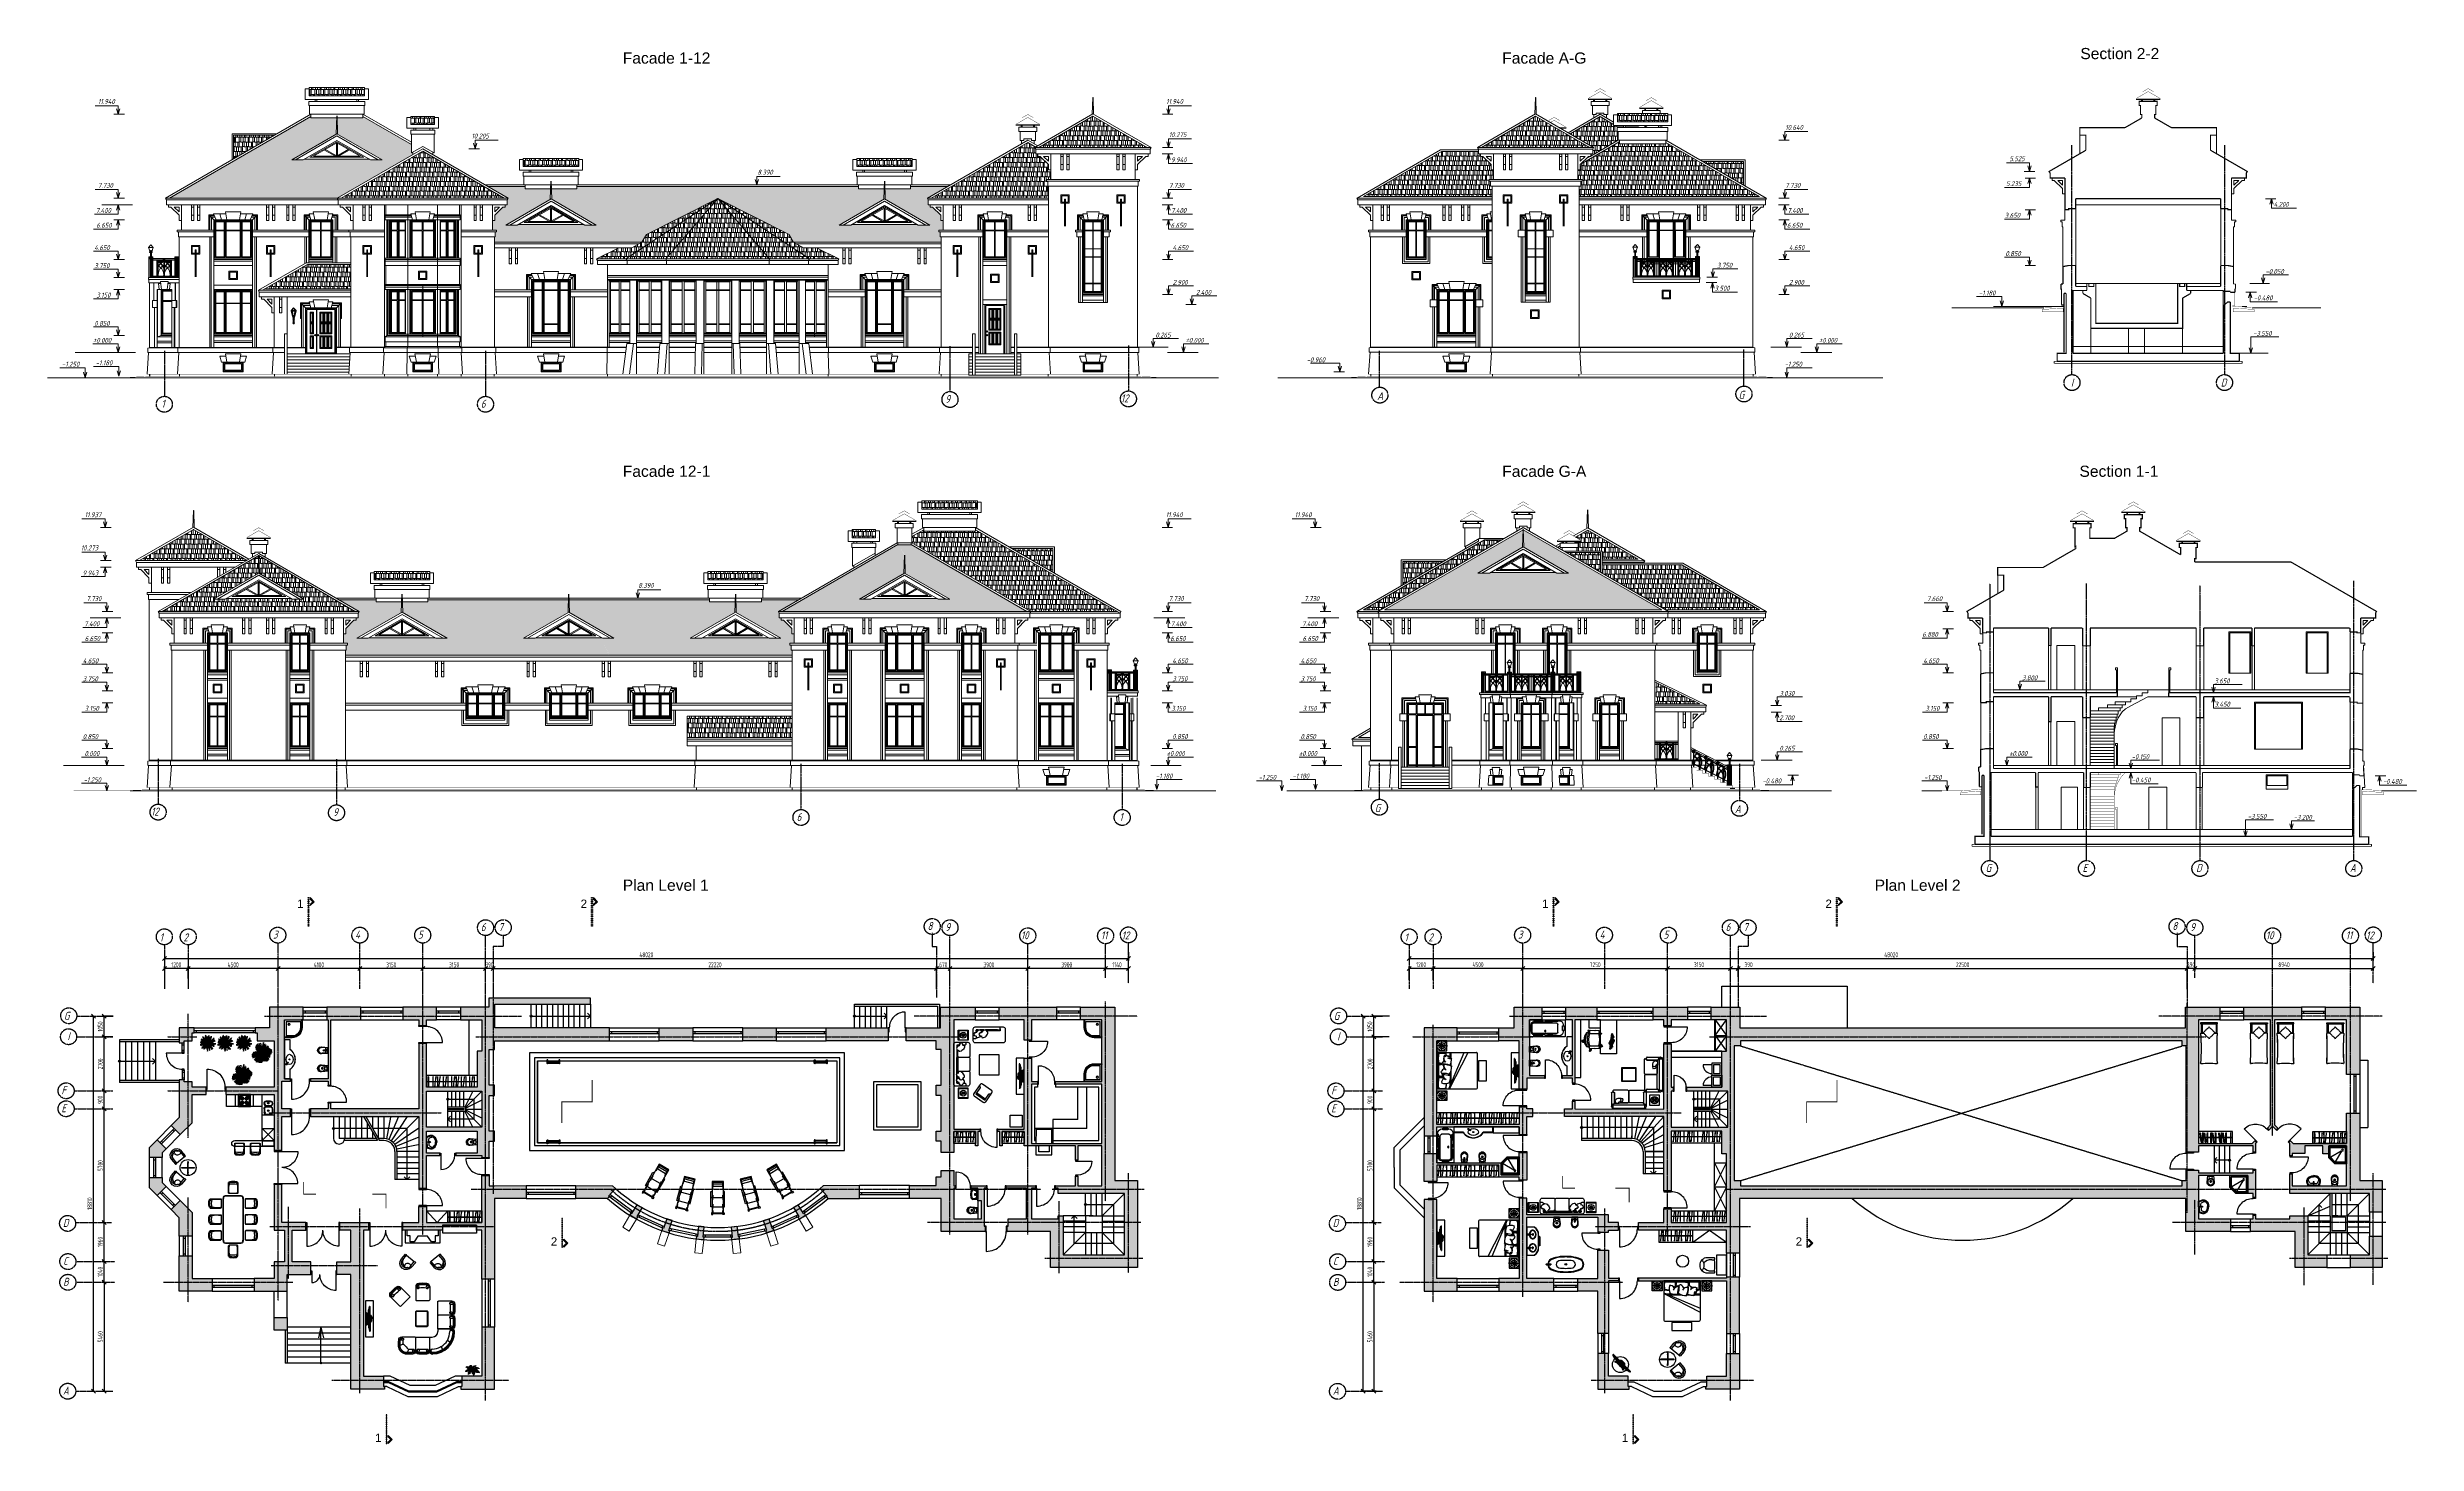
# Model space of a CAD drawing. Header units: millimetres. Extents: x 74752 to 193506, y -83124 to -13126.
import ezdxf

# ---------------------------------------------------------------- set-up
doc = ezdxf.new("R2010")
doc.units = ezdxf.units.MM
doc.linetypes.add('CENTER2', pattern=[1.125, 0.75, -0.125, 0.125, -0.125])
doc.linetypes.add('HIDDEN', pattern=[0.375, 0.25, -0.125])
for name, color, linetype in [('axis', 40, 'CENTER2'), ('dim1', 4, 'Continuous'), ('door_dwgmodels.com', 250, 'Continuous'), ('dwgmodels.com', 250, 'Continuous'), ('furniture _san', 36, 'Continuous'), ('hatches', 8, 'Continuous'), ('Marks sections', 7, 'Continuous'), ('Sanitari', 144, 'Continuous'), ('sanitary', 144, 'Continuous'), ('stairs', 250, 'Continuous'), ('trees', 69, 'Continuous'), ('txt', 250, 'Continuous'), ('wall', 5, 'Continuous'), ('Windows', 4, 'Continuous')]:
    doc.layers.add(name, color=color, linetype=linetype)
doc.styles.add('ESKD', font='eskd.shx', dxfattribs={"oblique": 15})
doc.styles.get("Standard").update_dxf_attribs({"font": 'arial.ttf'})
doc.styles.add('style2', font='arial.ttf')
doc.styles.add('РАЗМЕР', font='eskd.shx', dxfattribs={"width": 0.8, "height": 250})
doc.dimstyles.new('ISO-26', dxfattribs={"dimscale": 100, "dimtxt": 250, "dimasz": 2, "dimexe": 1, "dimexo": 0, "dimtad": 1, "dimdec": 0, "dimdsep": 46, "dimtxsty": 'РАЗМЕР', "dimblk1": 'OBLIQUE', "dimblk2": 'OBLIQUE', "dimsah": 1, "dimcen": 2.5, "dimadec": 1, "dimazin": 0, "dimtfac": 1, "dimtdec": 0, "dimtmove": 0, "dimatfit": 3, "dimldrblk": 'OBLIQUE', "dimfxl": 1, "dimarcsym": 0})
pattern_1 = [(0, (-7013955.54, 1249586.24), (510, 240), [120, -100, 140, -60, 180, -80]), (0, (-7013835.54, 1249596.24), (510, 240), [100, -380, 80, -120]), (0, (-7013595.54, 1249571.24), (510, 240), [60, -620]), (90, (-7013955.54, 1249586.24), (-170, 240), [230, -730]), (90, (-7013835.54, 1249586.24), (-170, 240), [225, -735]), (90, (-7013735.54, 1249586.24), (-170, 240), [210, -750]), (90, (-7013595.54, 1249571.24), (-170, 240), [230, -730]), (90, (-7013535.54, 1249571.24), (-170, 240), [230, -730]), (90, (-7013355.54, 1249586.24), (-170, 240), [220, -740])]
pattern_2 = [(0, (-7012482.22, 1249586.24), (510, 240), [120, -100, 140, -60, 180, -80]), (0, (-7012362.22, 1249596.24), (510, 240), [100, -380, 80, -120]), (0, (-7012122.22, 1249571.24), (510, 240), [60, -620]), (90, (-7012482.22, 1249586.24), (-170, 240), [230, -730]), (90, (-7012362.22, 1249586.24), (-170, 240), [225, -735]), (90, (-7012262.22, 1249586.24), (-170, 240), [210, -750]), (90, (-7012122.22, 1249571.24), (-170, 240), [230, -730]), (90, (-7012062.22, 1249571.24), (-170, 240), [230, -730]), (90, (-7011882.22, 1249586.24), (-170, 240), [220, -740])]
pattern_3 = [(0, (-7010477.64, 1249586.24), (510, 240), [120, -100, 140, -60, 180, -80]), (0, (-7010357.64, 1249596.24), (510, 240), [100, -380, 80, -120]), (0, (-7010117.64, 1249571.24), (510, 240), [60, -620]), (90, (-7010477.64, 1249586.24), (-170, 240), [230, -730]), (90, (-7010357.64, 1249586.24), (-170, 240), [225, -735]), (90, (-7010257.64, 1249586.24), (-170, 240), [210, -750]), (90, (-7010117.64, 1249571.24), (-170, 240), [230, -730]), (90, (-7010057.64, 1249571.24), (-170, 240), [230, -730]), (90, (-7009877.64, 1249586.24), (-170, 240), [220, -740])]

msp = doc.modelspace()

# ---------------------------------------------------------------- texts
at = {"layer": 'axis', "color": 18, "true_color": 0x000000, "style": 'ESKD', "oblique": 15}
for s, p in [('1', (80469.4, -31191, -51547)), ('6', (96478.6, -31191, -51546.7)), ('9', (119759.1, -30953.3, -51546.7)), ('12', (128559.5, -30922.8, -51546.5)), ('А', (141406.3, -30801.4, -48343.2)), ('G', (159523.1, -30744.8, -48343.2)), ('I', (176182.4, -30130.4, -51545.6)), ('D', (183691.4, -30130.4, -51544.8)), ('G', (141287.4, -51460.4, -54477.9)), ('12', (79949.4, -51638.3, -51279.1)), ('9', (89073.7, -51668.9, -51279.3)), ('6', (112308.9, -51906.6, -51279.3)), ('1', (128485.4, -51906.6, -51279.6)), ('A', (159335.9, -51517, -57682)), ('G', (171903.1, -54463.5, -57683.2)), ('E', (176765.3, -54463.5, -57681.4)), ('D', (182452.7, -54463.5, -57681.4)), ('A', (190165.3, -54463.5, -57681.4)), ('8', (118869.9, -57372.5, -51547.8)), ('8', (181266, -57372.5, -51279.1)), ('1', (80378.6, -57943.9, -51547)), ('2', (81578.6, -57943.9, -51547)), ('3', (86064.7, -57805.4, -51547)), ('4', (90178.6, -57805.1, -51546.3)), ('5', (93328.6, -57805.4, -51547)), ('6', (96478.6, -57429.9, -51547)), ('7', (97363.5, -57429.9, -51547)), ('9', (119759.1, -57429.9, -51547)), ('10', (123551, -57838.3, -51547)), ('11', (127559.1, -57838.3, -51547.8)), ('12', (128597.6, -57847.5, -51546.8)), ('1', (142774.8, -57943.9, -51278.4)), ('2', (143974.8, -57943.9, -51278.4)), ('3', (148460.9, -57805.4, -51278.4)), ('4', (152560.9, -57805.6, -51276.9)), ('5', (155767, -57805.4, -51277.3)), ('6', (158874.8, -57429.9, -51278.4)), ('7', (159759.7, -57429.9, -51278.4)), ('9', (182155.2, -57429.9, -51278.4)), ('10', (185952.8, -57838.3, -51278.4)), ('11', (189955.2, -57838.3, -51279.1)), ('12', (190969.8, -57847.5, -51278.2)), ('G', (75581.9, -61877, -51545.6)), ('G', (139230, -61882.6, -51276.9)), ('I', (75758.7, -62897.4, -51547)), ('I', (139406.8, -62903, -51278.4)), ('F', (75456.1, -65609.3, -51545.6)), ('F', (139104.1, -65614.9, -51276.9)), ('E', (75456.1, -66509.7, -51546.3)), ('E', (139104.1, -66515.3, -51277.6)), ('D', (75530.9, -72256.5, -51546.3)), ('D', (139179, -72262.1, -51277.6)), ('B', (75542.9, -75209.7, -51545.6)), ('C', (75542.9, -74169.8, -51547)), ('B', (139190.9, -75215.3, -51276.9)), ('C', (139190.9, -74175.4, -51278.4)), ('A', (75536.9, -80670.1, -51547)), ('A', (139184.9, -80675.7, -51278.4))]:
    msp.add_text(s, height=400, dxfattribs=at).set_placement(p)
at = {"layer": 'Marks sections', "style": 'style2'}
for s, p in [('1', (87271.4, -56264.9, -102826.1)), ('2', (101479.8, -56264.9, -51547.4)), ('1', (149667.5, -56264.9, -102557.4)), ('2', (163876, -56264.9, -51278.7)), ('2', (99986.7, -73197.4, -51547.4)), ('2', (162382.8, -73197.4, -51278.7)), ('1', (91173.7, -83041, -102826.1)), ('1', (153669.9, -83041, -102557.4))]:
    msp.add_text(s, height=414.7, dxfattribs=at).set_placement(p)
at = {"layer": 'txt', "color": 250, "linetype": 'Continuous', "lineweight": 5, "ltscale": 0.13}
for s, p in [('Facade 1-12', (103591.9, -13940.5, -48345.4)), ('Facade A-G', (147673.4, -13940.5, -48345.4)), ('Section 2-2', (176650.6, -13715.9, -109228.7)), ('Facade 12-1', (103591.9, -34656.1, -57681.3)), ('Facade G-A', (147673.4, -34656.1, -57681.3)), ('Section 1-1', (176606.9, -34656.1, -57681.3)), ('Plan Level 1', (103591.9, -55408.6, -57681.3)), ('Plan Level 2', (166342.5, -55408.6, -57681.3))]:
    msp.add_text(s, height=560, dxfattribs=at).set_placement(p)
at = {"layer": 'wall', "color": 250, "linetype": 'Continuous', "lineweight": 15, "ltscale": 0.13, "style": 'ESKD', "oblique": 15}
for s, p in [('11.940', (77286, -15963.5, -51547.4)), ('11.940', (130826.5, -15963.5, -51547.4)), ('10.205', (96008.4, -17695.9, -51547.4)), ('10.275', (130969.3, -17627, -51450.2)), ('10.640', (161860.7, -17263.4, -51547.4)), ('9.940', (131076.2, -18886.9, -51450.2)), ('5.525', (173092.6, -18833.6, -51546.3)), ('7.730', (77286, -20170, -51547.4)), ('8.390', (110340.1, -19510.2, -51548.1)), ('7.730', (130969.3, -20170, -51547.4)), ('7.730', (161860.7, -20170, -51547.4)), ('5.235', (172924, -20083.6, -51546.3)), ('7.400', (77179.1, -21429.9, -51547.4)), ('7.400', (131076.2, -21429.9, -51547.4)), ('7.400', (161967.5, -21429.9, -51547.4)), ('4.200', (186339.8, -21120.1, -51660.9)), ('6.650', (77202.6, -22171.3, -51547.4)), ('6.650', (131052.7, -22171.3, -51547.4)), ('6.650', (161944.1, -22171.3, -51547.4)), ('3.650', (172866.6, -21670.3, -51660.9)), ('4.650', (77103.4, -23288.1, -51547.4)), ('4.650', (131151.9, -23288.1, -51547.4)), ('4.650', (162043.3, -23288.1, -51547.4)), ('0.850', (172898.1, -23586.9, -51546.3)), ('3.750', (77103.4, -24191.2, -51701.5)), ('2.900', (131153.3, -25034.9, -50637.7)), ('3.750', (158439.9, -24176.3, -48604.6)), ('2.900', (162044.7, -25034.9, -50637.7)), ('-0.050', (185931.9, -24486.9, -51546.3)), ('3.150', (77202.6, -25671.4, -51547.4)), ('2.400', (132322.8, -25538.3, -51547.4)), ('3.500', (158317.2, -25324.6, -48603.9)), ('-1.180', (171564.4, -25565.9, -51546.7)), ('-0.480', (185342.7, -25810.2, -51546.3)), ('0.850', (77103.4, -27088.1, -51547.4)), ('%%P0.000', (77043, -27938.1, -51547.4)), ('0.265', (130293.6, -27674.4, -51547.4)), ('%%P0.000', (131802.9, -27938.1, -51547.4)), ('0.265', (162043.2, -27674.4, -51547.4)), ('%%P0.000', (163552.5, -27938.1, -51547.4)), ('-3.550', (185306.7, -27590.3, -51546.3)), ('-1.250', (75480.9, -29135.8, -51547)), ('-1.180', (77174.6, -29067.1, -51547.8)), ('-0.960', (137868.1, -28913.5, -51575.9)), ('-1.250', (161828.2, -29135.8, -51547)), ('11.937', (76619.7, -36679.1, -51280)), ('11.940', (130810.1, -36679.1, -51280)), ('11.940', (137270.5, -36679.1, -54479.3)), ('10.273', (76429.2, -38342.6, -51182.8)), ('9.943', (76512.8, -39602.5, -51182.8)), ('8.390', (104365.5, -40225.8, -51280.7)), ('7.730', (76706.2, -40885.6, -51280)), ('7.730', (130952.9, -40885.6, -51280)), ('7.730', (137747.6, -40885.6, -54479.3)), ('7.660', (168961.1, -40889.5, -57684)), ('6.650', (76622.8, -42886.9, -51280)), ('7.400', (76599.3, -42145.5, -51280)), ('6.650', (131036.3, -42886.9, -51280)), ('7.400', (131059.8, -42145.5, -51280)), ('6.650', (137664.3, -42886.9, -54479.3)), ('7.400', (137640.8, -42145.5, -54479.3)), ('6.880', (168727.6, -42677.2, -57684.7)), ('4.650', (76523.6, -44003.7, -51280)), ('4.650', (131135.5, -44003.7, -51280)), ('4.650', (137565.1, -44003.7, -54479.3)), ('4.650', (168779.3, -44003.7, -57683.2)), ('3.750', (76523.6, -44906.8, -51434.1)), ('3.750', (131135.5, -44906.8, -51434.1)), ('3.750', (137565.1, -44906.8, -54633.4)), ('3.800', (173728.2, -44853.7, -57683.2)), ('3.650', (183368.8, -45014.8, -54478.9)), ('3.150', (76622.8, -46387, -51280)), ('3.150', (131083.9, -46387, -51280)), ('3.150', (137664.3, -46387, -54479.3)), ('3.030', (161564, -45643.7, -54479.3)), ('3.150', (168878.5, -46387, -57683.2)), ('3.450', (183377.8, -46180.4, -57683.2)), ('2.700', (161561.8, -46856.3, -54479.3)), ('0.850', (76523.6, -47803.7, -51280)), ('0.000', (76615.8, -48653.7, -51280)), ('%%P0.000', (130854.9, -48653.7, -51280)), ('0.850', (131135.5, -47803.7, -51280)), ('%%P0.000', (137483.2, -48653.7, -54479.3)), ('0.850', (137565.1, -47803.7, -54479.3)), ('0.265', (161566.7, -48390, -54479.3)), ('0.850', (168779.3, -47803.7, -57683.2)), ('%%P0.000', (173085.6, -48653.7, -57683.2)), ('-0.150', (179224.5, -48814.8, -54478.9)), ('-1.250', (76568.8, -49970.5, -51279.6)), ('-1.180', (130312, -49782.7, -51280.4)), ('-1.250', (135465.4, -49851.4, -54479)), ('-1.180', (137159.2, -49782.7, -54479.7)), ('-0.480', (160713.6, -50027, -54479.3)), ('-1.250', (168824.5, -49851.4, -57683.6)), ('-0.450', (179235.2, -49980.4, -57683.3)), ('-0.480', (191824, -50049.9, -57998.1)), ('-3.550', (185039.5, -51807.1, -57683.2)), ('-3.200', (187341.8, -51854, -57683.3))]:
    msp.add_text(s, height=250, dxfattribs=at).set_placement(p)

# ---------------------------------------------------------------- blocks, each defined once
blk = doc.blocks.new('_OBLIQUE')
at = {"color": 0, "linetype": 'ByBlock'}
blk.add_line((-0.5, -0.5), (0.5, 0.5), dxfattribs=at)
blk = doc.blocks.new('*D2')
at = {"layer": 'Defpoints', "color": 0, "transparency": 16777216}
for p in [(77590, -61687), (78048, -61687, 1), (78039, -62737)]:
    blk.add_point(p, dxfattribs=at)
at = {"layer": 'dim1', "color": 0, "lineweight": -2, "transparency": 16777216}
for p, q in [((78048, -61687), (77490, -61687)), ((77590, -62737), (77590, -61687)), ((78039, -62737), (77490, -62737))]:
    blk.add_line(p, q, dxfattribs=at)
at = {"layer": 'dim1', "color": 0, "lineweight": -2, "transparency": 16777216, "xscale": 200, "yscale": 200, "zscale": 200}
for p, rotation in [((77590, -61687), 90), ((77590, -62737), 270)]:
    blk.add_blockref('_OBLIQUE', p, dxfattribs=dict(at, rotation=rotation))
at = {"layer": 'dim1', "color": 0, "transparency": 16777216, "insert": (77402, -62212), "char_height": 250, "attachment_point": 5, "rotation": 90, "style": 'РАЗМЕР'}
blk.add_mtext('1050', dxfattribs=at)
blk = doc.blocks.new('*D3')
at = {"layer": 'Defpoints', "color": 0, "transparency": 16777216}
for p in [(77590, -75037), (77590, -80497), (77590, -80497)]:
    blk.add_point(p, dxfattribs=at)
at = {"layer": 'dim1', "color": 0, "lineweight": -2, "transparency": 16777216}
for p, q in [((77590, -75037), (77490, -75037)), ((77590, -75037), (77590, -80497)), ((77590, -80497), (77690, -80497))]:
    blk.add_line(p, q, dxfattribs=at)
at = {"layer": 'dim1', "color": 0, "lineweight": -2, "transparency": 16777216, "xscale": 200, "yscale": 200, "zscale": 200}
for p, rotation in [((77590, -75037), 90), ((77590, -80497), 270)]:
    blk.add_blockref('_OBLIQUE', p, dxfattribs=dict(at, rotation=rotation))
at = {"layer": 'dim1', "color": 0, "transparency": 16777216, "insert": (77402, -77767), "char_height": 250, "attachment_point": 5, "rotation": 90, "style": 'РАЗМЕР'}
blk.add_mtext('5460', dxfattribs=at)
blk = doc.blocks.new('*D4')
at = {"layer": 'Defpoints', "color": 0, "transparency": 16777216}
for p in [(97104, -59228, 1), (119324, -59305), (119324, -60345, 1)]:
    blk.add_point(p, dxfattribs=at)
at = {"layer": 'dim1', "color": 0, "lineweight": -2, "transparency": 16777216}
for p, q in [((97104, -59228), (97104, -59405)), ((97104, -59305), (119324, -59305)), ((119324, -60345), (119324, -59205))]:
    blk.add_line(p, q, dxfattribs=at)
at = {"layer": 'dim1', "color": 0, "lineweight": -2, "transparency": 16777216, "xscale": 200, "yscale": 200, "zscale": 200, "rotation": 180}
blk.add_blockref('_OBLIQUE', (97104, -59305), dxfattribs=at)
at = {"layer": 'dim1', "color": 0, "lineweight": -2, "transparency": 16777216, "xscale": 200, "yscale": 200, "zscale": 200}
blk.add_blockref('_OBLIQUE', (119324, -59305), dxfattribs=at)
at = {"layer": 'dim1', "color": 0, "transparency": 16777216, "insert": (108214, -59118), "char_height": 250, "attachment_point": 5, "style": 'РАЗМЕР'}
blk.add_mtext('22220', dxfattribs=at)
blk = doc.blocks.new('*D5')
at = {"layer": 'Defpoints', "color": 0, "transparency": 16777216}
for p in [(77590, -66337, 1), (77590, -66337), (77590, -72037)]:
    blk.add_point(p, dxfattribs=at)
at = {"layer": 'dim1', "color": 0, "lineweight": -2, "transparency": 16777216}
for p, q in [((77590, -66337), (77490, -66337)), ((77590, -72037), (77590, -66337)), ((77590, -72037), (77490, -72037))]:
    blk.add_line(p, q, dxfattribs=at)
at = {"layer": 'dim1', "color": 0, "lineweight": -2, "transparency": 16777216, "xscale": 200, "yscale": 200, "zscale": 200}
for p, rotation in [((77590, -66337), 90), ((77590, -72037), 270)]:
    blk.add_blockref('_OBLIQUE', p, dxfattribs=dict(at, rotation=rotation))
at = {"layer": 'dim1', "color": 0, "transparency": 16777216, "insert": (77402, -69187), "char_height": 250, "attachment_point": 5, "rotation": 90, "style": 'РАЗМЕР'}
blk.add_mtext('5700', dxfattribs=at)
blk = doc.blocks.new('*D6')
at = {"layer": 'Defpoints', "color": 0, "transparency": 16777216}
for p in [(77590, -73997), (77590, -73997), (77590, -75037, 1)]:
    blk.add_point(p, dxfattribs=at)
at = {"layer": 'dim1', "color": 0, "lineweight": -2, "transparency": 16777216}
for p, q in [((77590, -73997), (77490, -73997)), ((77590, -75037), (77590, -73997)), ((77590, -75037), (77490, -75037))]:
    blk.add_line(p, q, dxfattribs=at)
at = {"layer": 'dim1', "color": 0, "lineweight": -2, "transparency": 16777216, "xscale": 200, "yscale": 200, "zscale": 200}
for p, rotation in [((77590, -73997), 90), ((77590, -75037), 270)]:
    blk.add_blockref('_OBLIQUE', p, dxfattribs=dict(at, rotation=rotation))
at = {"layer": 'dim1', "color": 0, "transparency": 16777216, "insert": (77402, -74517), "char_height": 250, "attachment_point": 5, "rotation": 90, "style": 'РАЗМЕР'}
blk.add_mtext('1040', dxfattribs=at)
blk = doc.blocks.new('*D7')
at = {"layer": 'Defpoints', "color": 0, "transparency": 16777216}
for p in [(77590, -65436, 1), (77590, -65436), (77590, -66337, 1)]:
    blk.add_point(p, dxfattribs=at)
at = {"layer": 'dim1', "color": 0, "lineweight": -2, "transparency": 16777216}
for p, q in [((77590, -65436), (77490, -65436)), ((77590, -66337), (77490, -66337)), ((77590, -66337), (77590, -65436))]:
    blk.add_line(p, q, dxfattribs=at)
at = {"layer": 'dim1', "color": 0, "lineweight": -2, "transparency": 16777216, "xscale": 200, "yscale": 200, "zscale": 200}
for p, rotation in [((77590, -65436), 90), ((77590, -66337), 270)]:
    blk.add_blockref('_OBLIQUE', p, dxfattribs=dict(at, rotation=rotation))
at = {"layer": 'dim1', "color": 0, "transparency": 16777216, "insert": (77402, -65887), "char_height": 250, "attachment_point": 5, "rotation": 90, "style": 'РАЗМЕР'}
blk.add_mtext('900', dxfattribs=at)
blk = doc.blocks.new('*D8')
at = {"layer": 'Defpoints', "color": 0, "transparency": 16777216}
for p in [(77597, -62737), (77597, -62737), (77597, -65436, 1)]:
    blk.add_point(p, dxfattribs=at)
at = {"layer": 'dim1', "color": 0, "lineweight": -2, "transparency": 16777216}
for p, q in [((77597, -62737), (77497, -62737)), ((77597, -65436), (77597, -62737)), ((77597, -65436), (77497, -65436))]:
    blk.add_line(p, q, dxfattribs=at)
at = {"layer": 'dim1', "color": 0, "lineweight": -2, "transparency": 16777216, "xscale": 200, "yscale": 200, "zscale": 200}
for p, rotation in [((77597, -62737), 90), ((77597, -65436), 270)]:
    blk.add_blockref('_OBLIQUE', p, dxfattribs=dict(at, rotation=rotation))
at = {"layer": 'dim1', "color": 0, "transparency": 16777216, "insert": (77409, -64086), "char_height": 250, "attachment_point": 5, "rotation": 90, "style": 'РАЗМЕР'}
blk.add_mtext('2700', dxfattribs=at)
blk = doc.blocks.new('*D9')
at = {"layer": 'Defpoints', "color": 0, "transparency": 16777216}
for p in [(77590, -72037), (77590, -72037), (77590, -73997)]:
    blk.add_point(p, dxfattribs=at)
at = {"layer": 'dim1', "color": 0, "lineweight": -2, "transparency": 16777216}
for p, q in [((77590, -72037), (77490, -72037)), ((77590, -73997), (77590, -72037)), ((77590, -73997), (77490, -73997))]:
    blk.add_line(p, q, dxfattribs=at)
at = {"layer": 'dim1', "color": 0, "lineweight": -2, "transparency": 16777216, "xscale": 200, "yscale": 200, "zscale": 200}
for p, rotation in [((77590, -72037), 90), ((77590, -73997), 270)]:
    blk.add_blockref('_OBLIQUE', p, dxfattribs=dict(at, rotation=rotation))
at = {"layer": 'dim1', "color": 0, "transparency": 16777216, "insert": (77402, -73017), "char_height": 250, "attachment_point": 5, "rotation": 90, "style": 'РАЗМЕР'}
blk.add_mtext('1960', dxfattribs=at)
blk = doc.blocks.new('*D10')
at = {"layer": 'Defpoints', "color": 0, "transparency": 16777216}
for p in [(77060, -61687, 1), (77060, -61687), (77060, -80497)]:
    blk.add_point(p, dxfattribs=at)
at = {"layer": 'dim1', "color": 0, "lineweight": -2, "transparency": 16777216}
for p, q in [((77060, -61687), (76960, -61687)), ((77060, -80497), (77060, -61687)), ((77060, -80497), (76960, -80497))]:
    blk.add_line(p, q, dxfattribs=at)
at = {"layer": 'dim1', "color": 0, "lineweight": -2, "transparency": 16777216, "xscale": 200, "yscale": 200, "zscale": 200}
for p, rotation in [((77060, -61687), 90), ((77060, -80497), 270)]:
    blk.add_blockref('_OBLIQUE', p, dxfattribs=dict(at, rotation=rotation))
at = {"layer": 'dim1', "color": 0, "transparency": 16777216, "insert": (76872, -71092), "char_height": 250, "attachment_point": 5, "rotation": 90, "style": 'РАЗМЕР'}
blk.add_mtext('18810', dxfattribs=at)
blk = doc.blocks.new('*D11')
at = {"layer": 'Defpoints', "color": 0, "transparency": 16777216}
for p in [(80614, -58482, 1), (128934, -58482, 1), (128934, -58802)]:
    blk.add_point(p, dxfattribs=at)
at = {"layer": 'dim1', "color": 0, "lineweight": -2, "transparency": 16777216}
for p, q in [((80614, -58482), (80614, -58902)), ((80614, -58802), (128934, -58802)), ((128934, -58482), (128934, -58902))]:
    blk.add_line(p, q, dxfattribs=at)
at = {"layer": 'dim1', "color": 0, "lineweight": -2, "transparency": 16777216, "xscale": 200, "yscale": 200, "zscale": 200, "rotation": 180}
blk.add_blockref('_OBLIQUE', (80614, -58802), dxfattribs=at)
at = {"layer": 'dim1', "color": 0, "lineweight": -2, "transparency": 16777216, "xscale": 200, "yscale": 200, "zscale": 200}
blk.add_blockref('_OBLIQUE', (128934, -58802), dxfattribs=at)
at = {"layer": 'dim1', "color": 0, "transparency": 16777216, "insert": (104774, -58615), "char_height": 250, "attachment_point": 5, "style": 'РАЗМЕР'}
blk.add_mtext('48020', dxfattribs=at)
blk = doc.blocks.new('цветок 2')
at = {"color": 0, "lineweight": 5}
for p, q in [((-344, 59), (-347, 47)), ((-328, 73), (-331, 50)), ((-304, 84), (-319, 82)), ((-306, 82), (-317, 47)), ((-276, 91), (-301, 91)), ((-284, 89), (-293, 59)), ((-252, 96), (-281, 100)), ((-250, 96), (-274, 61)), ((-204, 103), (-267, 114)), ((-234, 100), (-261, 57)), ((-168, -5), (-261, 1)), ((-216, 100), (-247, 50)), ((-195, 100), (-223, 45)), ((-154, 100), (-216, 123)), ((-141, 6), (-216, 24)), ((-166, 98), (-207, 45)), ((-189, 188), (-193, 197)), ((-179, 188), (-191, 179)), ((-134, 93), (-188, 38)), ((-171, 185), (-186, 204)), ((-168, 185), (-171, 172)), ((-141, 179), (-168, 206)), ((-154, 185), (-159, 160)), ((-109, 87), (-159, 41)), ((-119, 91), (-154, 114)), ((-141, 176), (-150, 149)), ((-84, 13), (-141, 24)), ((-114, 167), (-139, 206)), ((-123, 172), (-139, 149)), ((-78, 77), (-137, 36)), ((-109, 162), (-134, 137)), ((-121, 6), (-130, -111)), ((-46, 64), (-123, 31)), ((-78, 149), (-121, 130)), ((-62, 73), (-118, 107)), ((-103, 165), (-110, 190)), ((-96, 13), (-110, -88)), ((-53, 130), (-102, 121)), ((-26, 50), (-100, 22)), ((-84, 153), (-96, 195)), ((-71, 13), (-93, -63)), ((-39, 112), (-87, 105)), ((-42, 18), (-71, 27)), ((-49, 15), (-71, -38)), ((-60, 137), (-69, 190)), ((-19, 89), (-67, 93)), ((-19, 47), (-53, 77)), ((-12, 41), (-51, 29)), ((-32, 15), (-49, -12)), ((-28, 105), (-44, 165)), ((-1, 57), (-35, 68)), ((12, 6), (-35, -3)), ((-12, 80), (-17, 130)), ((17, 57), (-1, 93)), ((17, 87), (4, 133)), ((26, 110), (10, 162)), ((12, 6), (26, -17)), ((51, 87), (15, 45)), ((80, 126), (21, 82)), ((37, 133), (24, 190)), ((29, 36), (44, 34)), ((31, 121), (94, 149)), ((35, 4), (40, -24)), ((49, 160), (38, 213)), ((38, 47), (76, 43)), ((80, 107), (40, 57)), ((42, 4), (107, -10)), ((44, 149), (112, 160)), ((64, 27), (53, 8)), ((67, 179), (56, 225)), ((56, 68), (101, 50)), ((58, 167), (119, 179)), ((85, 29), (69, 6)), ((78, 188), (73, 229)), ((73, 87), (128, 52)), ((83, 91), (112, 128)), ((103, 34), (83, 1)), ((89, 192), (132, 195)), ((96, 215), (96, 199)), ((101, 107), (146, 59)), ((121, 34), (101, -5)), ((114, 116), (171, 156)), ((141, 34), (114, -8)), ((166, 27), (126, -19)), ((135, 123), (169, 59)), ((187, 20), (150, -26)), ((159, 133), (195, 52)), ((168, 137), (218, 162)), ((171, 27), (218, 20)), ((212, 11), (173, -35)), ((232, 1), (178, -65)), ((189, 139), (216, 45)), ((212, 142), (266, 156)), ((221, 144), (229, 64)), ((221, 11), (257, -1)), ((247, 142), (254, 80)), ((261, 142), (299, 146)), ((272, 139), (273, 89)), ((293, 133), (293, 110)), ((302, 133), (318, 137)), ((308, 130), (311, 116)), ((-356, -139), (-371, -150)), ((-342, -123), (-367, -137)), ((-302, -81), (-358, -107)), ((-326, -104), (-358, -118)), ((-353, -137), (-356, -153)), ((-344, -127), (-344, -153)), ((-261, -54), (-335, -81)), ((-331, -111), (-331, -157)), ((-324, -104), (-317, -160)), ((-241, -40), (-311, -54)), ((-311, -93), (-304, -164)), ((-290, -72), (-293, -166)), ((-211, -26), (-283, -26)), ((-272, -63), (-276, -166)), ((-245, -42), (-261, -166)), ((-220, -31), (-234, -155)), ((-195, -19), (-211, -150)), ((-175, -10), (-179, -139)), ((-150, -5), (-155, -125)), ((-67, -130), (-136, -180)), ((-80, -176), (-130, -206)), ((-53, -97), (-128, -148)), ((-87, -217), (-123, -231)), ((-91, -247), (-114, -254)), ((-33, -56), (-110, -111)), ((-89, -275), (-102, -279)), ((-91, -235), (-53, -261)), ((-89, -286), (-76, -286)), ((-14, -24), (-87, -70)), ((-87, -263), (-67, -270)), ((-84, -199), (-37, -245)), ((-75, -155), (-15, -224)), ((-60, -114), (4, -206)), ((-1, -5), (-55, -28)), ((-42, -72), (19, -176)), ((-23, -42), (28, -125)), ((-8, -19), (31, -79)), ((3, -5), (35, -47)), ((51, -1), (48, -55)), ((69, -15), (64, -91)), ((65, -12), (157, -51)), ((90, -33), (76, -123)), ((108, -51), (92, -148)), ((128, -74), (99, -173)), ((105, -45), (180, -81)), ((144, -91), (110, -201)), ((159, -118), (126, -201)), ((139, -79), (203, -134)), ((171, -146), (141, -206)), ((180, -166), (148, -224)), ((159, -114), (209, -171)), ((187, -192), (164, -233)), ((175, -153), (207, -208)), ((193, -222), (184, -235)), ((195, -212), (207, -231)), ((252, -5), (200, -74)), ((263, -17), (223, -84)), ((275, -26), (245, -86)), ((259, -12), (290, -19)), ((286, -38), (268, -95)), ((281, -28), (311, -35)), ((304, -54), (286, -104)), ((295, -40), (327, -58)), ((315, -61), (327, -68)), ((320, -72), (315, -102)), ((329, -81), (327, -97)), ((329, -79), (334, -79))]:
    blk.add_line(p, q, dxfattribs=at)
for centre, radius, start, end in [((-28, -406), 424, 84.17727, 144.01223), ((-194, -196), 299, 45.6787, 123.80728), ((-211, -46), 236, 16.118, 88.59681), ((331, -265), 421, 138.62152, 183.8057), ((197, 46), 183, 115.88771, 189.715), ((228, -96), 240, 67.4695, 152.32885), ((112, -230), 263, 32.4678, 111.61689), ((-107, -261), 304, 2.5867, 66.2408)]:
    blk.add_arc(centre, radius, start, end, dxfattribs=at)
blk = doc.blocks.new('*U29')
at = {"color": 0}
for points in [[(-900, 0), (-850, 0), (-850, -121), (-900, -121)], [(-50, 0), (0, 0), (0, -121), (-50, -121)]]:
    blk.add_lwpolyline(points, close=True, dxfattribs=at)
at = {"color": 0, "linetype": 'ByBlock', "ltscale": 10}
blk.add_lwpolyline([(-50, 0), (-50, 800, 0.4142136), (-850, 0)], format="xyb", dxfattribs=at)
blk = doc.blocks.new('*U30')
at = {"color": 0}
for points in [[(-1000, 0), (-950, 0), (-950, -121), (-1000, -121)], [(-50, 0), (0, 0), (0, -121), (-50, -121)]]:
    blk.add_lwpolyline(points, close=True, dxfattribs=at)
at = {"color": 0, "linetype": 'ByBlock', "ltscale": 10}
blk.add_lwpolyline([(-50, 0), (-50, 900, 0.4142136), (-950, 0)], format="xyb", dxfattribs=at)
blk = doc.blocks.new('*U31')
at = {"color": 0}
for points in [[(-1000, 0), (-950, 0), (-950, -380), (-1000, -380)], [(-50, 0), (0, 0), (0, -380), (-50, -380)]]:
    blk.add_lwpolyline(points, close=True, dxfattribs=at)
at = {"color": 0, "linetype": 'ByBlock', "ltscale": 10}
blk.add_lwpolyline([(-50, 0), (-50, 900, 0.4142136), (-950, 0)], format="xyb", dxfattribs=at)
blk = doc.blocks.new('*U32')
at = {"color": 0}
for points in [[(-900, 0), (-850, 0), (-850, -380), (-900, -380)], [(-50, 0), (0, 0), (0, -380), (-50, -380)]]:
    blk.add_lwpolyline(points, close=True, dxfattribs=at)
at = {"color": 0, "linetype": 'ByBlock', "ltscale": 10}
blk.add_lwpolyline([(-50, 0), (-50, 800, 0.4142136), (-850, 0)], format="xyb", dxfattribs=at)
blk = doc.blocks.new('mixer4bidet(plan)')
at = {"color": 0}
for p, q in [((-28, 2), (-35, 2)), ((0, 28), (94, 21)), ((97, 18), (97, -18)), ((97, 11), (104, 11)), ((104, 13), (112, 13)), ((113, 12), (121, 12)), ((-28, -2), (-35, -2)), ((0, -28), (94, -21)), ((97, -11), (104, -11)), ((104, -13), (112, -13)), ((113, -12), (121, -12))]:
    blk.add_line(p, q, dxfattribs=at)
blk.add_circle((-42, 0), 6.91, dxfattribs=at)
for centre, radius, start, end in [((0, 0), 27.5, 45.2651, 314.7349), ((0, 0), 24.5, 55.03405, 65.91049), ((15, 22), 2, 235.03405, 267.8471), ((94, 18), 3, 0, 86.32883), ((0, 0), 24.5, 294.08951, 304.96595), ((15, -22), 2, 92.1529, 124.96595), ((94, -18), 3, 273.67117, 0)]:
    blk.add_arc(centre, radius, start, end, dxfattribs=at)
for centre, major_axis, ratio, start_param, end_param in [((0, 0), (90.3, 0), 0.2214761, 4.8805245, 7.6858461), ((104, 0), (0, 13), 0.1744836, 2.5795229, 6.8452551), ((104, 0), (0, -11), 0.1741392, 0, 3.1415927), ((112, 0), (0, 13), 0.1744836, 3.1415927, 6.2831853), ((121, 0), (0, 12), 0.1741392, 3.1415927, 6.2831853)]:
    blk.add_ellipse(centre, major_axis=major_axis, ratio=ratio, start_param=start_param, end_param=end_param, dxfattribs=at)
blk.add_ellipse((70, 0), major_axis=(-10, 0), ratio=0.2, dxfattribs=at)
blk = doc.blocks.new('bide')
at = {"color": 0}
for p, q in [((-127, -145), (-142, -311)), ((-127, -145), (127, -145)), ((127, -145), (142, -311))]:
    blk.add_line(p, q, dxfattribs=at)
for points in [[(-148, 0), (148, 0), (174, -346, -1.0787251), (-174, -346), (-148, 0)], [(-127, -63, -0.1106622), (131, -66)]]:
    blk.add_lwpolyline(points, format="xyb", dxfattribs=at)
for centre, radius in [((0, -216), 37.4), ((0, -216), 23.9), ((0, -84), 17.5)]:
    blk.add_circle(centre, radius, dxfattribs=at)
for centre, start, end in [((30, -324), 175.54788, 259.95457), ((-30, -324), 280.04543, 4.45212)]:
    blk.add_arc(centre, 172, start, end, dxfattribs=at)
at = {"color": 0, "xscale": -1, "rotation": 90}
blk.add_blockref('mixer4bidet(plan)', (0, -84), dxfattribs=at)
blk = doc.blocks.new('v1')
at = {"color": 0}
for p, q in [((41, -270), (-41, -270)), ((-41, -270), (-41, -303)), ((41, -270), (41, -303))]:
    blk.add_line(p, q, dxfattribs=at)
blk.add_lwpolyline([(-141, 0), (141, 0), (177, -339, -1.109549), (-177, -339), (-141, 0)], format="xyb", dxfattribs=at)
for centre in [(-78, -123), (78, -123)]:
    blk.add_circle(centre, 9.95, dxfattribs=at)
for centre, radius, start, end in [((0, -615), 564, 74.71238, 105.28762), ((-17, -303), 129, 156.18728, 180), ((-17, -303), 129, 156.18728, 180), ((-50, -303), 96.8, 152.90498, 180), ((109, -303), 256, 180, 197.37852), ((55, -303), 202, 180, 199.42034), ((55, -303), 202, 180, 199.42034), ((-9, -307), 138, 133.18541, 156.18728), ((-9, -307), 138, 133.18541, 156.18728), ((-26, -315), 124, 128.99424, 152.90498), ((28, -313), 173, 199.42034, 220.40251), ((28, -313), 173, 199.42034, 220.40251), ((56, -320), 200, 197.37852, 217.07377), ((-3, -313), 146, 111.24479, 133.18541), ((-3, -313), 146, 111.24479, 133.18541), ((-10, -335), 149, 108.53912, 128.99424), ((11, -327), 151, 220.40251, 244.04985), ((11, -327), 151, 220.40251, 244.04985), ((22, -346), 157, 217.07377, 241.26801), ((0, -322), 156, 90, 111.24479), ((0, -322), 156, 90, 111.24479), ((0, -365), 180, 90, 108.53912), ((0, -350), 125, 244.04985, 270), ((0, -350), 125, 244.04985, 270), ((0, -385), 112, 241.26801, 270), ((0, -303), 41.2, 180, 0), ((0, -322), 156, 68.75521, 90), ((0, -322), 156, 68.75521, 90), ((0, -365), 180, 71.46088, 90), ((0, -350), 125, 270, 295.95015), ((0, -350), 125, 270, 295.95015), ((0, -385), 112, 270, 298.73199), ((-22, -346), 157, 298.73199, 322.92623), ((-11, -327), 151, 295.95015, 319.59749), ((-11, -327), 151, 295.95015, 319.59749), ((3, -313), 146, 46.81459, 68.75521), ((3, -313), 146, 46.81459, 68.75521), ((10, -335), 149, 51.00576, 71.46088), ((9, -307), 138, 23.81272, 46.81459), ((9, -307), 138, 23.81272, 46.81459), ((26, -315), 124, 27.09502, 51.00576), ((-28, -313), 173, 319.59749, 340.57966), ((-28, -313), 173, 319.59749, 340.57966), ((-56, -320), 200, 322.92623, 342.62148), ((-109, -303), 256, 342.62148, 0), ((-55, -303), 202, 340.57966, 0), ((-55, -303), 202, 340.57966, 0), ((17, -303), 129, 0, 23.81272), ((17, -303), 129, 0, 23.81272), ((50, -303), 96.8, 0, 27.09502)]:
    blk.add_arc(centre, radius, start, end, dxfattribs=at)
blk = doc.blocks.new('SSS')
for p, q in [((-1, 2), (0, 9)), ((10, -2), (0, 0)), ((12, 9), (2, 11)), ((8, 4), (13, 3)), ((10, 1), (11, 6)), ((16, 17), (12, 9)), ((23, 19), (21, 19)), ((10, -2), (10, -11)), ((14, -15), (16, -16))]:
    blk.add_line(p, q)
blk.add_lwpolyline([(22, 11), (20, 11, 0.4142136), (18, 10), (15, -5, 0.4142136), (16, -7), (18, -8)], format="xyb")
for points in [[(21, 4), (25, 3), (25, 3), (29, 25), (28, 25), (25, 26), (24, 25), (21, 4)], [(15, -24), (19, -25), (19, -24), (24, -3), (23, -3), (20, -2), (19, -2), (15, -23)]]:
    blk.add_lwpolyline(points, close=True)
blk.add_circle((11, 3), 3.6)
for centre, radius, start, end in [((0, 2), 1.8, 168.39847, 258.39847), ((2, 9), 1.8, 78.39847, 168.39847), ((11, 3), 5.4, 78.39847, 258.39847), ((20, 15), 4.5, 78.39847, 155.15795), ((14, -11), 4.5, 181.63899, 258.39847)]:
    blk.add_arc(centre, radius, start, end)
blk = doc.blocks.new('Kolo STANDARD PLUS 80')
at = {"color": 0, "lineweight": 0}
for p, q in [((0, 790), (1, 790)), ((1, 790), (5, 787)), ((5, 787), (10, 787)), ((34, 785), (6, 785)), ((6, 785), (6, 784)), ((6, 784), (10, 784)), ((10, 772), (6, 772)), ((6, 772), (6, 770)), ((6, 770), (7, 770)), ((7, 770), (34, 770)), ((7, 770), (7, 770)), ((10, 787), (10, 785)), ((10, 785), (12, 785)), ((10, 784), (10, 772)), ((12, 787), (25, 790)), ((12, 786), (12, 787)), ((12, 785), (12, 786)), ((20, 785), (12, 785)), ((12, 785), (12, 785)), ((12, 772), (12, 783)), ((12, 783), (34, 783)), ((34, 772), (12, 772)), ((12, 770), (20, 770)), ((25, 790), (38, 788)), ((30, 779), (30, 781)), ((31, 783), (37, 783)), ((39, 782), (31, 782)), ((31, 779), (31, 781)), ((35, 778), (31, 778)), ((34, 777), (31, 777)), ((34, 783), (34, 785)), ((34, 770), (34, 772)), ((35, 778), (35, 778)), ((37, 776), (35, 776)), ((36, 777), (37, 777)), ((38, 788), (39, 788)), ((38, 787), (38, 784)), ((38, 778), (38, 777)), ((38, 778), (39, 778)), ((38, 768), (38, 775)), ((39, 788), (39, 787)), ((39, 787), (39, 768)), ((39, 787), (307, 787)), ((39, 783), (307, 783)), ((39, 776), (307, 776)), ((39, 769), (307, 769)), ((39, 768), (39, 768)), ((70, 90), (70, 710)), ((350, 730), (90, 730)), ((90, 90), (90, 710)), ((350, 710), (90, 710)), ((710, 90), (90, 90)), ((710, 70), (90, 70)), ((315, 776), (315, 783)), ((315, 766), (315, 773)), ((315, 773), (315, 773)), ((315, 773), (315, 773)), ((316, 759), (315, 766)), ((315, 765), (316, 765)), ((316, 769), (317, 755)), ((317, 751), (316, 759)), ((317, 773), (317, 770)), ((317, 770), (322, 770)), ((317, 755), (325, 755)), ((327, 752), (317, 749)), ((325, 754), (318, 754)), ((318, 754), (318, 751)), ((318, 751), (327, 753)), ((318, 750), (318, 751)), ((319, 784), (319, 783)), ((320, 782), (320, 784)), ((325, 755), (325, 754)), ((327, 775), (327, 783)), ((327, 753), (327, 752)), ((601, 640), (602, 641)), ((604, 637), (601, 640)), ((607, 641), (604, 644)), ((604, 644), (604, 643)), ((606, 637), (604, 637)), ((605, 635), (612, 642)), ((611, 626), (605, 632)), ((606, 634), (613, 642)), ((612, 627), (606, 633)), ((608, 640), (607, 641)), ((614, 623), (609, 617)), ((609, 616), (610, 614)), ((612, 626), (612, 625)), ((612, 625), (612, 625)), ((612, 625), (614, 623)), ((614, 614), (612, 615)), ((613, 615), (612, 614)), ((620, 635), (613, 627)), ((616, 618), (613, 616)), ((614, 614), (613, 616)), ((614, 642), (620, 636)), ((621, 634), (614, 626)), ((614, 624), (617, 622)), ((614, 614), (615, 612)), ((614, 614), (616, 613)), ((615, 613), (614, 612)), ((616, 609), (614, 610)), ((615, 642), (621, 637)), ((616, 620), (618, 618)), ((616, 618), (617, 617)), ((618, 616), (616, 613)), ((618, 616), (617, 617)), ((623, 614), (617, 609)), ((620, 616), (618, 618)), ((624, 614), (622, 617)), ((625, 612), (623, 614)), ((626, 612), (625, 612)), ((625, 612), (625, 612)), ((634, 621), (626, 614)), ((626, 611), (632, 605)), ((635, 620), (627, 613)), ((627, 612), (633, 606)), ((634, 606), (642, 613)), ((635, 605), (642, 612)), ((642, 614), (636, 620)), ((642, 615), (637, 621)), ((637, 606), (637, 604)), ((637, 604), (640, 601)), ((640, 608), (641, 607)), ((640, 601), (641, 602)), ((641, 607), (644, 604)), ((644, 604), (643, 604)), ((710, 350), (710, 90)), ((730, 350), (730, 90)), ((752, 327), (749, 317)), ((750, 318), (751, 318)), ((751, 318), (753, 327)), ((754, 318), (751, 318)), ((751, 317), (759, 316)), ((753, 327), (752, 327)), ((755, 325), (754, 325)), ((754, 325), (754, 318)), ((755, 317), (755, 325)), ((769, 316), (755, 317)), ((759, 316), (766, 315)), ((765, 315), (765, 316)), ((766, 315), (773, 315)), ((770, 4), (766, 0)), ((787, 39), (768, 39)), ((768, 38), (775, 38)), ((768, 10), (770, 10)), ((769, 39), (769, 307)), ((770, 317), (770, 322)), ((773, 317), (770, 317)), ((770, 7), (770, 34)), ((770, 34), (772, 34)), ((770, 12), (770, 20)), ((770, 6), (770, 7)), ((772, 6), (770, 6)), ((772, 4), (770, 4)), ((772, 34), (772, 12)), ((772, 12), (783, 12)), ((784, 10), (772, 10)), ((772, 10), (772, 6)), ((772, 10), (773, 10)), ((776, 0), (772, 4)), ((773, 315), (773, 315)), ((773, 315), (773, 315)), ((773, 10), (773, 5)), ((782, 10), (773, 10)), ((773, 5), (777, 1)), ((775, 327), (783, 327)), ((776, 315), (783, 315)), ((776, 39), (776, 307)), ((776, 37), (776, 35)), ((777, 1), (776, 0)), ((778, 38), (777, 38)), ((777, 36), (777, 37)), ((777, 34), (777, 31)), ((778, 38), (778, 39)), ((778, 35), (778, 35)), ((778, 35), (778, 31)), ((778, 1), (782, 5)), ((780, 0), (778, 1)), ((779, 31), (781, 31)), ((779, 30), (781, 30)), ((783, 4), (780, 0)), ((782, 320), (784, 320)), ((782, 39), (782, 31)), ((782, 10), (784, 10)), ((782, 5), (782, 10)), ((784, 319), (783, 319)), ((783, 39), (783, 307)), ((783, 31), (783, 37)), ((783, 12), (783, 34)), ((783, 34), (785, 34)), ((783, 10), (783, 6)), ((784, 10), (783, 10)), ((783, 6), (785, 6)), ((785, 4), (783, 4)), ((787, 38), (784, 38)), ((784, 6), (784, 10)), ((784, 6), (784, 10)), ((785, 6), (784, 6)), ((785, 6), (784, 6)), ((785, 34), (785, 6)), ((785, 20), (785, 12)), ((785, 20), (785, 6)), ((785, 20), (785, 20)), ((785, 12), (785, 20)), ((786, 12), (785, 12)), ((785, 10), (787, 10)), ((785, 6), (785, 10)), ((789, 0), (785, 4)), ((787, 12), (786, 12)), ((787, 307), (787, 39)), ((787, 39), (788, 39)), ((790, 25), (787, 12)), ((787, 10), (787, 5)), ((787, 5), (790, 1)), ((788, 39), (788, 38)), ((788, 38), (790, 25)), ((790, 1), (789, 0))]:
    blk.add_line(p, q, dxfattribs=at)
at = {"color": 0}
for p, q in [((1, 790), (0, 789)), ((0, 789), (4, 785)), ((4, 783), (0, 780)), ((0, 780), (0, 779)), ((0, 779), (1, 778)), ((0, 779), (0, 779)), ((1, 777), (0, 776)), ((0, 776), (4, 772)), ((4, 770), (0, 766)), ((0, 766), (1, 765)), ((0, 766), (0, 766)), ((0, 766), (0, 766)), ((5, 787), (1, 790)), ((1, 778), (5, 782)), ((5, 773), (1, 777)), ((1, 765), (5, 768)), ((4, 785), (4, 783)), ((4, 772), (4, 770)), ((10, 787), (5, 787)), ((5, 782), (10, 782)), ((10, 773), (5, 773)), ((5, 768), (10, 768)), ((6, 783), (6, 785)), ((6, 785), (10, 785)), ((10, 783), (6, 783)), ((6, 770), (6, 772)), ((6, 772), (10, 772)), ((10, 770), (6, 770)), ((10, 785), (10, 787)), ((10, 782), (10, 783)), ((10, 772), (10, 773)), ((10, 768), (10, 770)), ((19, 787), (17, 787)), ((19, 769), (17, 769)), ((20, 785), (20, 786)), ((20, 785), (20, 785)), ((20, 770), (20, 770)), ((39, 787), (307, 787)), ((310, 783), (307, 783)), ((307, 783), (307, 776)), ((310, 782), (307, 782)), ((307, 778), (307, 778)), ((307, 774), (315, 774)), ((308, 777), (308, 776)), ((308, 775), (310, 775)), ((313, 783), (310, 782)), ((310, 776), (310, 778)), ((310, 778), (311, 778)), ((311, 778), (311, 776)), ((311, 775), (313, 775)), ((313, 776), (313, 783)), ((315, 773), (315, 769)), ((316, 769), (322, 769)), ((328, 775), (328, 783)), ((600, 640), (604, 645)), ((605, 635), (600, 640)), ((604, 645), (610, 640)), ((610, 640), (605, 635)), ((610, 617), (615, 622)), ((612, 615), (610, 617)), ((617, 620), (612, 615)), ((615, 622), (617, 620)), ((620, 617), (615, 612)), ((615, 612), (617, 610)), ((617, 610), (622, 615)), ((622, 615), (620, 617)), ((640, 610), (635, 605)), ((635, 605), (640, 600)), ((645, 604), (640, 610)), ((640, 600), (645, 604)), ((765, 1), (768, 5)), ((766, 0), (765, 1)), ((770, 4), (766, 0)), ((766, 0), (766, 0)), ((766, 0), (766, 0)), ((768, 5), (768, 10)), ((768, 10), (770, 10)), ((769, 316), (769, 322)), ((773, 315), (769, 315)), ((769, 19), (769, 17)), ((770, 20), (770, 20)), ((770, 10), (770, 6)), ((770, 6), (772, 6)), ((772, 4), (770, 4)), ((772, 6), (772, 10)), ((772, 10), (773, 10)), ((776, 0), (772, 4)), ((773, 10), (773, 5)), ((773, 5), (777, 1)), ((774, 307), (774, 315)), ((775, 328), (783, 328)), ((775, 311), (775, 313)), ((775, 308), (775, 310)), ((776, 313), (783, 313)), ((778, 311), (776, 311)), ((776, 310), (778, 310)), ((777, 308), (776, 308)), ((783, 307), (776, 307)), ((777, 1), (776, 0)), ((778, 310), (778, 311)), ((778, 307), (778, 307)), ((778, 1), (782, 5)), ((779, 0), (778, 1)), ((780, 0), (779, 0)), ((779, 0), (779, 0)), ((783, 4), (780, 0)), ((783, 313), (782, 310)), ((782, 310), (782, 307)), ((782, 5), (782, 10)), ((782, 10), (783, 10)), ((783, 310), (783, 307)), ((783, 10), (783, 6)), ((783, 6), (785, 6)), ((785, 4), (783, 4)), ((785, 20), (786, 20)), ((785, 6), (785, 10)), ((785, 10), (787, 10)), ((789, 0), (785, 4)), ((787, 39), (787, 307)), ((787, 19), (787, 17)), ((787, 10), (787, 5)), ((787, 5), (790, 1)), ((790, 1), (789, 0))]:
    blk.add_line(p, q, dxfattribs=at)
at = {"color": 0, "lineweight": 0}
blk.add_lwpolyline([(0, 0), (0, 800), (350, 800, -0.4142136), (800, 350), (800, 0), (0, 0)], format="xyb", dxfattribs=at)
for centre, radius, start, end in [((90, 710), 20, 90, 180.00652), ((90, 90), 20, 179.99348, 270), ((350, 350), 380, 0, 90), ((350, 350), 360, 0, 90), ((710, 90), 20, 270, 0.00652)]:
    blk.add_arc(centre, radius, start, end, dxfattribs=at)
for centre, major_axis, start_param, end_param in [((27, 759), (-22.3, 22.3), -1.1547743, -0.3021517), ((13, 786), (0.945, 0.945), 1.5332177, 2.7302979), ((13, 769), (0.945, 0.945), 1.93168, 3.1791713), ((27, 796), (-22.3, 22.3), 1.872948, 2.7255707), ((27, 761), (-19.8, 19.8), -1.1856753, -0.4352841), ((27, 794), (19.8, 19.8), 3.5768768, 4.327268), ((31, 781), (-1.12, 1.12), -0.7853982, 0.7853982), ((31, 779), (1.12, 1.12), 2.3561945, 3.9269908), ((31, 781), (-0.372, 0.372), -0.7853982, 0.7853982), ((31, 779), (0.372, 0.372), 2.3561945, 3.9269908), ((35, 777), (1.25, 1.25), 2.4454301, 3.6880355), ((36, 778), (0.558, 0.558), 2.3561945, 3.9269908), ((37, 784), (-0.558, 0.558), 2.3561945, 3.9269908), ((37, 777), (-0.372, 0.372), 2.3561945, 3.9269908), ((37, 775), (0.5, 0.5), 5.1005105, 7.071069), ((38, 787), (-0.803, 0.803), 3.8438933, 5.1390165), ((38, 768), (0.803, 0.803), 4.2857615, 5.5808847), ((200, 200), (38.2, 38.2), 0.7853982, 7.0685835), ((200, 200), (25.5, 25.5), 0.7853982, 7.0685835), ((307, 307), (340, 340), 5.4977871, 7.0685835), ((307, 307), (-327, 327), 4.712389, 5.4977871), ((316, 752), (1.99, 1.99), 1.9147416, 4.0050653), ((314, 753), (0.334, 0.334), 4.9750547, 8.1692668), ((322, 753), (22.2, 22.2), 0.8844595, 1.0016859), ((315, 783), (-0.434, 0.434), -0.5691104, 0.7853982), ((315, 776), (0.434, 0.434), 2.3561945, 3.6006584), ((314, 773), (1.69, 1.69), 5.4977871, 6.742251), ((317, 752), (-1.43, 1.43), 0.5799963, 2.2030412), ((316, 751), (0.316, 0.316), 3.8257179, 5.8038452), ((319, 780), (1.83, 1.83), 1.0870972, 3.1116251), ((319, 780), (-0.923, 0.923), 3.6006157, 7.9370063), ((318, 779), (-0.447, 0.447), 1.6182417, 4.7546792), ((319, 780), (0.828, 0.828), 3.2200222, 4.5936074), ((322, 753), (-22.2, 22.2), -0.9448819, -0.7212997), ((319, 780), (1.83, 1.83), 6.054132, 6.9075086), ((321, 779), (0.876, 0.876), 1.4996595, 2.8546423), ((321, 779), (0.341, 0.341), 2.8546423, 5.9048962), ((321, 779), (-0.219, 0.219), -1.5228046, 1.1925073), ((323, 780), (-0.627, 0.627), 0.3317858, 1.5228046), ((322, 781), (0.298, 0.298), 4.8772328, 7.095519), ((322, 779), (0.235, 0.235), 3.1895844, 6.2351936), ((322, 775), (3.85, 3.85), 3.9269908, 5.4977871), ((327, 783), (0.441, 0.441), 5.4977871, 6.9090998), ((307, 307), (330, 330), 0, 0.7420272), ((591, 636), (-0.61, 0.61), -1.0041083, 4.0419358), ((600, 628), (8.56, 8.56), 0.763636, 1.5189137), ((600, 628), (7.85, 7.85), 0.6582465, 1.5189137), ((607, 634), (-1.47, 1.47), 0.0255829, 1.5963792), ((607, 634), (-0.367, 0.367), 0.0255829, 1.5963792), ((609, 616), (0.556, 0.556), 1.5879468, 3.2210546), ((611, 615), (1.1, 1.1), 3.1671755, 4.7379719), ((613, 628), (1.47, 1.47), 3.1671755, 4.7379719), ((614, 641), (1.47, 1.47), 0.0255829, 1.5963792), ((613, 628), (-0.367, 0.367), 1.5963792, 3.1671755), ((614, 641), (0.367, 0.367), 0.0255829, 1.5963792), ((614, 625), (0.761, 0.761), 1.596971, 3.1913332), ((615, 611), (-1.1, 1.1), -0.0255829, 1.5452134), ((616, 609), (-0.556, 0.556), 1.4913343, 3.1244422), ((616, 621), (-1.16, 1.16), 2.9023855, 4.498277), ((621, 616), (1.16, 1.16), 0.214112, 1.8100035), ((620, 635), (0.367, 0.367), 4.7379719, 6.3087682), ((620, 635), (1.47, 1.47), 4.7379719, 6.3087682), ((625, 614), (0.761, 0.761), 3.0918521, 4.6862143), ((628, 613), (-1.47, 1.47), -0.0255829, 1.5452134), ((628, 613), (0.367, 0.367), 1.5452134, 3.1160098), ((634, 607), (1.47, 1.47), 3.1160098, 4.6868061), ((307, 307), (-327, 327), 3.9269908, 4.712389), ((634, 607), (-0.367, 0.367), 1.5452134, 3.1160098), ((635, 620), (1.47, 1.47), 6.2576024, 7.8283988), ((635, 620), (-0.367, 0.367), 4.6868061, 6.2576024), ((636, 591), (0.61, 0.61), 0.6704532, 5.7164973), ((628, 600), (7.85, 7.85), 4.7642716, 5.6249388), ((307, 307), (-330, 330), 3.9703618, 4.712389), ((628, 600), (8.56, 8.56), 4.7642716, 5.5195493), ((641, 614), (1.47, 1.47), 4.6868061, 6.2576024), ((641, 614), (0.367, 0.367), 4.6868061, 6.2576024), ((752, 316), (1.99, 1.99), 2.27812, 4.3684437), ((751, 316), (0.316, 0.316), 0.4793401, 2.4574674), ((752, 317), (-1.43, 1.43), 0.9385515, 2.5615964), ((753, 314), (-0.334, 0.334), 2.8263075, 6.0205196), ((796, 27), (22.3, 22.3), 1.9868183, 2.839441), ((794, 27), (19.8, 19.8), 1.9559173, 2.7063086), ((768, 38), (-0.803, 0.803), -0.8684957, 0.4266275), ((769, 13), (-0.945, 0.945), 1.5332177, 2.780709), ((775, 322), (3.85, 3.85), 0.7853982, 2.3561945), ((773, 314), (-1.69, 1.69), 4.2533232, 5.4977871), ((776, 315), (-0.434, 0.434), 1.1117306, 2.3561945), ((775, 37), (0.5, 0.5), 5.4953016, 7.4658601), ((777, 35), (1.25, 1.25), 2.5951498, 3.8377552), ((777, 37), (0.372, 0.372), 0.7853982, 2.3561945), ((778, 36), (-0.558, 0.558), 0.7853982, 2.3561945), ((779, 31), (-1.12, 1.12), 0.7853982, 2.3561945), ((779, 321), (0.341, 0.341), 0.3782891, 3.428543), ((779, 321), (0.876, 0.876), 3.428543, 4.7835258), ((780, 319), (0.828, 0.828), 1.6895779, 3.0631631), ((780, 319), (1.83, 1.83), 3.1715602, 5.1960881), ((779, 318), (-0.447, 0.447), 4.6700987, 7.8065362), ((779, 31), (0.372, 0.372), 2.3561945, 3.9269908), ((779, 321), (-0.219, 0.219), 1.9490854, 4.6643973), ((779, 322), (0.235, 0.235), 0.0479917, 3.0936009), ((780, 319), (0.923, 0.923), 3.058568, 7.3949586), ((780, 323), (0.627, 0.627), 3.1895844, 4.3806032), ((781, 322), (0.298, 0.298), 5.4708516, 7.6891378), ((780, 319), (1.83, 1.83), 5.658862, 6.5122386), ((781, 31), (1.12, 1.12), 3.9269908, 5.4977871), ((781, 31), (-0.372, 0.372), 2.3561945, 3.9269908), ((783, 327), (0.441, 0.441), 5.6572709, 7.0685835), ((753, 322), (-22.2, 22.2), 3.710703, 3.8279294), ((783, 315), (0.434, 0.434), 3.9269908, 5.2814994), ((784, 37), (-0.558, 0.558), -0.7853982, 0.7853982), ((753, 322), (-22.2, 22.2), 3.8628924, 4.0864745), ((786, 13), (0.945, 0.945), 3.5528874, 4.7499676), ((787, 38), (0.803, 0.803), 5.8565578, 7.151681), ((761, 27), (-19.8, 19.8), 3.5768768, 4.327268), ((759, 27), (-22.3, 22.3), 3.4437443, 4.296367)]:
    blk.add_ellipse(centre, major_axis=major_axis, ratio=1, start_param=start_param, end_param=end_param, dxfattribs=at)
at = {"color": 0}
for centre, major_axis, start_param, end_param in [((17, 787), (-0.302, 0.302), -0.7853982, 2.3561945), ((17, 768), (0.302, 0.302), 0.7853982, 3.9269908), ((19, 786), (-0.719, 0.719), 3.9269908, 5.5369978), ((19, 770), (0.719, 0.719), 3.8877802, 5.4977871), ((307, 775), (0.344, 0.344), 0.4199427, 2.0475569), ((307, 775), (0.518, 0.518), 2.0475569, 3.9269908), ((307, 307), (340, 340), 0, 0.7853982), ((307, 777), (0.248, 0.248), 5.4977871, 7.0685835), ((308, 776), (-0.248, 0.248), 0.7853982, 2.3561945), ((322, 753), (23, 23), 0.6259145, 1.1645702), ((310, 782), (-0.248, 0.248), 2.3561945, 2.6856175), ((310, 778), (0.248, 0.248), 0.7853982, 2.3561945), ((310, 776), (0.248, 0.248), 3.9269908, 5.4977871), ((311, 778), (-0.248, 0.248), 3.9269908, 5.4977871), ((311, 776), (-0.248, 0.248), 0.7853982, 2.3561945), ((313, 783), (0.248, 0.248), 5.4977871, 7.3980065), ((313, 776), (0.248, 0.248), 3.9269908, 5.4977871), ((314, 773), (0.889, 0.889), 5.4977871, 6.7023618), ((316, 769), (0.434, 0.434), 2.3561945, 3.9269908), ((322, 775), (-4.65, 4.65), 2.3561945, 3.9269908), ((307, 307), (317, 317), 0.0473264, 0.7438159), ((327, 783), (-1.24, 1.24), 3.9269908, 5.3383034), ((307, 307), (315, 315), 0.0474957, 0.7388821), ((307, 307), (-315, 315), 3.9735068, 4.6648933), ((307, 307), (317, 317), 5.5393694, 6.2358589), ((307, 307), (340, 340), 5.4977871, 6.2831853), ((768, 17), (-0.302, 0.302), 0.7853982, 3.9269908), ((775, 322), (-4.65, 4.65), -0.7853982, 0.7853982), ((769, 316), (-0.434, 0.434), 0.7853982, 2.3561945), ((770, 19), (0.719, 0.719), 0.7853982, 2.3954052), ((773, 314), (0.889, 0.889), 5.8640088, 7.0685835), ((775, 307), (0.518, 0.518), 2.3561945, 4.2356284), ((776, 313), (0.248, 0.248), 0.7853982, 2.3561945), ((776, 311), (-0.248, 0.248), 0.7853982, 2.3561945), ((776, 310), (-0.248, 0.248), -0.7853982, 0.7853982), ((776, 308), (-0.248, 0.248), 0.7853982, 2.3561945), ((775, 307), (-0.344, 0.344), 2.664832, 4.2924463), ((777, 307), (0.248, 0.248), 5.4977871, 7.0685835), ((778, 311), (0.248, 0.248), 5.4977871, 7.0685835), ((778, 310), (0.248, 0.248), 3.9269908, 5.4977871), ((782, 310), (-0.248, 0.248), 0.4559751, 0.7853982), ((783, 327), (1.24, 1.24), 5.6572709, 7.0685835), ((753, 322), (-23, 23), 3.5478188, 4.0864745), ((783, 313), (-0.248, 0.248), 3.5975678, 5.4977871), ((786, 19), (0.719, 0.719), 5.4585765, 7.0685835), ((787, 17), (-0.302, 0.302), 0.7853982, 3.9269908)]:
    blk.add_ellipse(centre, major_axis=major_axis, ratio=1, start_param=start_param, end_param=end_param, dxfattribs=at)
at = {"color": 0, "lineweight": 0, "zscale": 0.5008152169937079}
for p, xscale, yscale, rotation in [((397, 743), 0.8764266297366703, 0.8764266297366703, 90), ((551, 679), 0.8764266297351813, 0.8764266297351813, 68.36710436433192)]:
    blk.add_blockref('SSS', p, dxfattribs=dict(at, xscale=xscale, yscale=yscale, rotation=rotation))
at = {"color": 0, "lineweight": 0, "extrusion": (0, 0, -1), "zscale": -0.5008152169937079}
for p, xscale, yscale, rotation in [((-679, 551), 0.8764266297419449, 0.8764266297419449, 158.3671043645073), ((-743, 397), 0.8764266297366703, 0.8764266297366703, 180)]:
    blk.add_blockref('SSS', p, dxfattribs=dict(at, xscale=xscale, yscale=yscale, rotation=rotation))
blk = doc.blocks.new('mixer4ws(plan)')
at = {"color": 0}
for p, q in [((0, 28), (117, 20)), ((0, -28), (117, -20))]:
    blk.add_line(p, q, dxfattribs=at)
for centre, radius, start, end in [((0, 0), 27.5, 45.2651, 314.7349), ((0, 0), 24.5, 55.03405, 65.91049), ((15, 22), 2, 235.03405, 267.8471), ((117, 0), 20, 270, 90), ((0, 0), 24.5, 294.08951, 304.96595), ((15, -22), 2, 92.1529, 124.96595)]:
    blk.add_arc(centre, radius, start, end, dxfattribs=at)
blk.add_ellipse((0, 0), major_axis=(90.3, 0), ratio=0.2214761, start_param=4.8805245, end_param=7.6858461, dxfattribs=at)
blk.add_ellipse((70, 0), major_axis=(-10, 0), ratio=0.2, dxfattribs=at)
blk = doc.blocks.new('vanity unit1050')
at = {"color": 0}
for p, q in [((-270, 496), (-270, 975)), ((-270, -975), (-270, -496))]:
    blk.add_line(p, q, dxfattribs=at)
blk.add_lwpolyline([(0, -975), (0, 975), (-280, 975), (-280, 501, 0.5388159), (-280, -501), (-280, -975), (0, -975)], format="xyb", dxfattribs=at)
blk.add_circle((-258, 0), 25, dxfattribs=at)
at = {"color": 0, "ltscale": 7}
blk.add_circle((-103, 250), 12.7, dxfattribs=at)
at = {"color": 0}
blk.add_arc((50, 0), 590, 122.84532, 237.15468, dxfattribs=at)
blk.add_ellipse((-258, 0), major_axis=(0, -255), ratio=0.6862739, start_param=3.1415927, end_param=9.424778, dxfattribs=at)
at = {"color": 0, "extrusion": (0, 0, -1), "zscale": -1, "rotation": 303.6017384872103}
blk.add_blockref('mixer4ws(plan)', (103, 250), dxfattribs=at)
blk = doc.blocks.new('*U33')
at = {"color": 0}
for points in [[(-900, 0), (-850, 0), (-850, -380), (-900, -380)], [(-50, 0), (0, 0), (0, -380), (-50, -380)]]:
    blk.add_lwpolyline(points, close=True, dxfattribs=at)
at = {"color": 0, "linetype": 'ByBlock', "ltscale": 10}
blk.add_lwpolyline([(-50, 0), (-50, 800, 0.4142136), (-850, 0)], format="xyb", dxfattribs=at)
blk = doc.blocks.new('*U34')
at = {"color": 0}
for points in [[(-900, 0), (-850, 0), (-850, 190), (-900, 190)], [(-50, 0), (0, 0), (0, 190), (-50, 190)]]:
    blk.add_lwpolyline(points, close=True, dxfattribs=at)
at = {"color": 0, "linetype": 'ByBlock', "ltscale": 10}
blk.add_lwpolyline([(-850, 0), (-850, -800, 0.4142136), (-50, 0)], format="xyb", dxfattribs=at)
blk = doc.blocks.new('*U25')
at = {"color": 0}
for p, q in [((0, 0), (1200, 0)), ((100, 0), (100, -100)), ((1100, 0), (1100, -100)), ((0, -100), (1200, -100))]:
    blk.add_line(p, q, dxfattribs=at)
blk = doc.blocks.new('*U26')
at = {"color": 0}
for p, q in [((0, 0), (2100, 0)), ((100, 0), (100, -100)), ((2000, 0), (2000, -100)), ((0, -100), (2100, -100))]:
    blk.add_line(p, q, dxfattribs=at)
blk = doc.blocks.new('*U27')
at = {"color": 0}
for p, q in [((0, 0), (2500, 0)), ((100, 0), (100, -100)), ((2400, 0), (2400, -100)), ((0, -100), (2500, -100))]:
    blk.add_line(p, q, dxfattribs=at)
blk = doc.blocks.new('*U28')
at = {"color": 0}
for p, q in [((0, 0), (3068, 0)), ((100, 0), (100, -100)), ((2968, 0), (2968, -100)), ((0, -100), (3068, -100))]:
    blk.add_line(p, q, dxfattribs=at)
blk = doc.blocks.new('*U35')
at = {"color": 0}
for points in [[(-1000, 0), (-950, 0), (-950, 121), (-1000, 121)], [(-50, 0), (0, 0), (0, 121), (-50, 121)]]:
    blk.add_lwpolyline(points, close=True, dxfattribs=at)
at = {"color": 0, "linetype": 'ByBlock', "ltscale": 10}
blk.add_lwpolyline([(-50, 0), (-50, -900, -0.4142136), (-950, 0)], format="xyb", dxfattribs=at)
blk = doc.blocks.new('*U37')
at = {"color": 0, "linetype": 'ByBlock', "ltscale": 10}
blk.add_lwpolyline([(-50, 0), (-50, 800, 0.4142136), (-850, 0)], format="xyb", dxfattribs=at)
at = {"color": 0}
blk.add_lwpolyline([(-50, 0), (0, 0), (0, -380), (-50, -380)], close=True, dxfattribs=at)
blk = doc.blocks.new('*U38')
at = {"color": 0, "linetype": 'ByBlock', "ltscale": 10}
blk.add_lwpolyline([(-50, 0), (-50, 800, 0.4142136), (-850, 0)], format="xyb", dxfattribs=at)
at = {"color": 0}
blk.add_lwpolyline([(-50, 0), (0, 0), (0, -190), (-50, -190)], close=True, dxfattribs=at)
blk = doc.blocks.new('*U39')
at = {"color": 0, "linetype": 'ByBlock', "ltscale": 10}
blk.add_lwpolyline([(-50, 0), (-50, 400, 0.4142136), (-450, 0)], format="xyb", dxfattribs=at)
at = {"color": 0}
blk.add_lwpolyline([(-50, 0), (0, 0), (0, -190), (-50, -190)], close=True, dxfattribs=at)
blk = doc.blocks.new('*U40')
at = {"color": 0}
for points in [[(-900, 0), (-850, 0), (-850, 190), (-900, 190)], [(-50, 0), (0, 0), (0, 190), (-50, 190)]]:
    blk.add_lwpolyline(points, close=True, dxfattribs=at)
at = {"color": 0, "linetype": 'ByBlock', "ltscale": 10}
blk.add_lwpolyline([(-50, 0), (-50, -800, -0.4142136), (-850, 0)], format="xyb", dxfattribs=at)
blk = doc.blocks.new('*U41')
at = {"color": 0}
for points in [[(-800, 0), (-750, 0), (-750, 120), (-800, 120)], [(-50, 0), (0, 0), (0, 120), (-50, 120)]]:
    blk.add_lwpolyline(points, close=True, dxfattribs=at)
at = {"color": 0, "linetype": 'ByBlock', "ltscale": 10}
blk.add_lwpolyline([(-50, 0), (-50, -700, -0.4142136), (-750, 0)], format="xyb", dxfattribs=at)
blk = doc.blocks.new('*U42')
at = {"color": 0}
for points in [[(-900, 0), (-850, 0), (-850, -380), (-900, -380)], [(-50, 0), (0, 0), (0, -380), (-50, -380)]]:
    blk.add_lwpolyline(points, close=True, dxfattribs=at)
at = {"color": 0, "linetype": 'ByBlock', "ltscale": 10}
blk.add_lwpolyline([(-850, 0), (-850, 800, -0.4142136), (-50, 0)], format="xyb", dxfattribs=at)
blk = doc.blocks.new('*U43')
at = {"color": 0}
for p, q in [((0, 0), (991, 0)), ((100, 0), (100, -100)), ((891, 0), (891, -100)), ((0, -100), (991, -100))]:
    blk.add_line(p, q, dxfattribs=at)
blk = doc.blocks.new('*U44')
at = {"color": 0}
for points in [[(-900, 0), (-850, 0), (-850, 120), (-900, 120)], [(-50, 0), (0, 0), (0, 120), (-50, 120)]]:
    blk.add_lwpolyline(points, close=True, dxfattribs=at)
at = {"color": 0, "linetype": 'ByBlock', "ltscale": 10}
blk.add_lwpolyline([(-50, 0), (-50, -800, -0.4142136), (-850, 0)], format="xyb", dxfattribs=at)
blk = doc.blocks.new('*U45')
at = {"color": 0}
for points in [[(-900, 0), (-850, 0), (-850, 120), (-900, 120)], [(-50, 0), (0, 0), (0, 120), (-50, 120)]]:
    blk.add_lwpolyline(points, close=True, dxfattribs=at)
at = {"color": 0, "linetype": 'ByBlock', "ltscale": 10}
blk.add_lwpolyline([(-50, 0), (-50, -800, -0.4142136), (-850, 0)], format="xyb", dxfattribs=at)
blk = doc.blocks.new('*U46')
at = {"color": 0}
for points in [[(-802, 0), (-752, 0), (-752, 120), (-802, 120)], [(-50, 0), (0, 0), (0, 120), (-50, 120)]]:
    blk.add_lwpolyline(points, close=True, dxfattribs=at)
at = {"color": 0, "linetype": 'ByBlock', "ltscale": 10}
blk.add_lwpolyline([(-50, 0), (-50, -702, -0.4142136), (-752, 0)], format="xyb", dxfattribs=at)
blk = doc.blocks.new('*U47')
at = {"color": 0}
for points in [[(-1000, 0), (-950, 0), (-950, 120), (-1000, 120)], [(-50, 0), (0, 0), (0, 120), (-50, 120)]]:
    blk.add_lwpolyline(points, close=True, dxfattribs=at)
at = {"color": 0, "linetype": 'ByBlock', "ltscale": 10}
blk.add_lwpolyline([(-950, 0), (-950, -900, 0.4142136), (-50, 0)], format="xyb", dxfattribs=at)
blk = doc.blocks.new('*U48')
at = {"color": 0}
for points in [[(-1100, 0), (-1050, 0), (-1050, 260), (-1100, 260)], [(-50, 0), (0, 0), (0, 260), (-50, 260)]]:
    blk.add_lwpolyline(points, close=True, dxfattribs=at)
at = {"color": 0, "linetype": 'ByBlock', "ltscale": 10}
blk.add_lwpolyline([(-1050, 0), (-1050, -1000, 0.4142136), (-50, 0)], format="xyb", dxfattribs=at)
blk = doc.blocks.new('tv table23')
at = {"color": 0}
blk.add_lwpolyline([(0, -900), (400, -900), (400, 900), (0, 900), (0, -900)], dxfattribs=at)
blk = doc.blocks.new('dwgmodels.com_LG-55-la6208-4 top')
at = {"layer": 'dwgmodels.com', "color": 0}
for p, q in [((0, 0), (-139, 0)), ((0, 0), (139, 0)), ((0, -163), (-616, -163)), ((0, -140), (-613, -140)), ((0, -168), (-609, -168)), ((0, -105), (-473, -105)), ((0, -77), (-432, -77)), ((0, -89), (-389, -89)), ((0, -77), (432, -77)), ((0, -89), (389, -89)), ((0, -105), (473, -105)), ((0, -140), (613, -140)), ((0, -163), (616, -163)), ((0, -168), (609, -168))]:
    blk.add_line(p, q, dxfattribs=at)
for points in [[(-139, 0, -0.0874887), (-151, 2, -0.012567), (-221, 29, 0.0103366), (-258, 44, 0.0919848), (-266, 46, 0.0506636), (-280, 44, 0.1573788), (-293, 37), (-300, 25, 0.2036192), (-301, 14)], [(-301, 14, 0.0396296), (-289, -12), (-244, -77)], [(-300, 25), (-296, 30, -0.176327), (-288, 34, -0.1240227), (-276, 33), (-156, -15, -0.0430171), (-146, -20, 0.0071681), (-119, -37, 0.035791), (-88, -52, 0.0530785), (-45, -64), (-38, -64)], [(-297, 23), (-294, 28, -0.176327), (-288, 31, -0.1228461), (-277, 30), (-158, -18, -0.0430171), (-147, -23, 0.0071681), (-120, -39, 0.035791), (-89, -55, 0.053299), (-45, -67), (-38, -68)], [(-44, -74), (-44, -70), (-59, -68, -0.0309594), (-103, -57, -0.0253729), (-132, -46, -0.0036269), (-148, -40, 0.0029571), (-237, -1, 0.0757093), (-242, 0, 0.4218219), (-244, -2, 0.1250692), (-243, -6), (-202, -76)], [(300, 25), (296, 30, 0.176327), (288, 34, 0.1240227), (276, 33), (156, -15, 0.0430171), (146, -20, -0.0071681), (119, -37, -0.035791), (88, -52, -0.0530785), (45, -64), (38, -64)], [(297, 23), (294, 28, 0.176327), (288, 31, 0.1228461), (277, 30), (158, -18, 0.0430171), (147, -23, -0.0071681), (120, -39, -0.035791), (89, -55, -0.053299), (45, -67), (38, -68)], [(44, -74), (44, -70), (59, -68, 0.0309594), (103, -57, 0.0253729), (132, -46, 0.0036269), (148, -40, -0.0029571), (237, -1, -0.0757093), (242, 0, -0.4218219), (244, -2, -0.1250692), (243, -6), (202, -76)], [(139, 0, 0.0874887), (151, 2, 0.012567), (221, 29, -0.0103366), (258, 44, -0.0919848), (266, 46, -0.0506636), (280, 44, -0.1573788), (293, 37), (300, 25, -0.2036192), (301, 14)], [(301, 14, -0.0396296), (289, -12), (244, -77)], [(-432, -77, 0.1851436), (-446, -84, -0.0148463), (-455, -93, -0.1235559), (-479, -107, -0.051646), (-481, -108), (-542, -108, 0.1150875), (-556, -111), (-595, -140)], [(-389, -89), (-392, -91, 0.1502917), (-393, -96), (-393, -102), (0, -102)], [(-193, -168), (-174, -197, 0.0521369), (-174, -197, 0.127134), (-121, -241, 0.0921455), (-83, -251, 0.038202)], [(0, -227), (-69, -227, -0.1499815), (-114, -213, -0.1263905), (-153, -168, 0.8836787)], [(-38, -15, -0.0489995), (-42, -17, -0.1262368), (-48, -18), (-150, -18)], [(-45, -64), (-39, -19, -0.0688103), (-38, -15, -0.3111568), (-17, -1), (0, -1)], [(0, -5), (-17, -5, 0.176327), (-27, -9, 0.1873803), (-36, -27), (-38, -74)], [(45, -64), (39, -19, 0.0688103), (38, -15, 0.3111568), (17, -1), (0, -1)], [(0, -5), (17, -5, -0.176327), (27, -9, -0.1873803), (36, -27), (38, -74)], [(389, -89), (392, -91, -0.1502917), (393, -96), (393, -102), (0, -102)], [(0, -227), (69, -227, 0.1499815), (114, -213, 0.1263905), (153, -168, -0.8836787)], [(38, -15, 0.0489995), (42, -17, 0.1262368), (48, -18), (150, -18)], [(193, -168), (174, -197, -0.0521369), (174, -197, -0.127134), (121, -241, -0.0921455), (83, -251, -0.038202)], [(432, -77, -0.1851436), (446, -84, 0.0148463), (455, -93, 0.1235559), (479, -107, 0.051646), (481, -108), (542, -108, -0.1150875), (556, -111), (595, -140)]]:
    blk.add_lwpolyline(points, format="xyb", dxfattribs=at)
for points in [[(-616, -142), (-616, -162)], [(-387, -102), (-387, -98), (-389, -98), (-389, -102)], [(-381, -102), (-381, -98), (-383, -98), (-383, -102)], [(-375, -102), (-375, -98), (-377, -98), (-377, -102)], [(-369, -102), (-369, -98), (-370, -98), (-370, -102)], [(-363, -102), (-363, -98), (-364, -98), (-364, -102)], [(-356, -102), (-356, -98), (-358, -98), (-358, -102)], [(-350, -102), (-350, -98), (-352, -98), (-352, -102)], [(-344, -102), (-344, -98), (-346, -98), (-346, -102)], [(-338, -102), (-338, -98), (-340, -98), (-340, -102)], [(-332, -102), (-332, -98), (-334, -98), (-334, -102)], [(-326, -102), (-326, -98), (-327, -98), (-327, -102)], [(-320, -102), (-320, -98), (-321, -98), (-321, -102)], [(-313, -102), (-313, -98), (-315, -98), (-315, -102)], [(-307, -102), (-307, -98), (-309, -98), (-309, -102)], [(-301, -102), (-301, -98), (-303, -98), (-303, -102)], [(-295, -102), (-295, -98), (-297, -98), (-297, -102)], [(-289, -102), (-289, -98), (-291, -98), (-291, -102)], [(-283, -102), (-283, -98), (-285, -98), (-285, -102)], [(-277, -102), (-277, -98), (-278, -98), (-278, -102)], [(-271, -102), (-271, -98), (-272, -98), (-272, -102)], [(-264, -102), (-264, -98), (-266, -98), (-266, -102)], [(-258, -102), (-258, -98), (-260, -98), (-260, -102)], [(-252, -102), (-252, -98), (-254, -98), (-254, -102)], [(-246, -102), (-246, -98), (-248, -98), (-248, -102)], [(-240, -102), (-240, -98), (-242, -98), (-242, -102)], [(-234, -102), (-234, -98), (-235, -98), (-235, -102)], [(-228, -102), (-228, -98), (-229, -98), (-229, -102)], [(-221, -102), (-221, -98), (-223, -98), (-223, -102)], [(-215, -102), (-215, -98), (-217, -98), (-217, -102)], [(-209, -102), (-209, -98), (-211, -98), (-211, -102)], [(-203, -102), (-203, -98), (-205, -98), (-205, -102)], [(-197, -102), (-197, -98), (-199, -98), (-199, -102)], [(-191, -102), (-191, -98), (-193, -98), (-193, -102)], [(-185, -102), (-185, -98), (-186, -98), (-186, -102)], [(-179, -102), (-179, -98), (-180, -98), (-180, -102)], [(-172, -102), (-172, -98), (-174, -98), (-174, -102)], [(-166, -102), (-166, -98), (-168, -98), (-168, -102)], [(-160, -102), (-160, -98), (-162, -98), (-162, -102)], [(-154, -102), (-154, -98), (-156, -98), (-156, -102)], [(-148, -102), (-148, -98), (-150, -98), (-150, -102)], [(-142, -102), (-142, -98), (-143, -98), (-143, -102)], [(-136, -102), (-136, -98), (-137, -98), (-137, -102)], [(-129, -102), (-129, -98), (-131, -98), (-131, -102)], [(-123, -102), (-123, -98), (-125, -98), (-125, -102)], [(-117, -102), (-117, -98), (-119, -98), (-119, -102)], [(-111, -102), (-111, -98), (-113, -98), (-113, -102)], [(-105, -102), (-105, -98), (-107, -98), (-107, -102)], [(-99, -102), (-99, -98), (-101, -98), (-101, -102)], [(-93, -102), (-93, -98), (-94, -98), (-94, -102)], [(-87, -102), (-87, -98), (-88, -98), (-88, -102)], [(-83, -251), (0, -251)], [(-80, -102), (-80, -98), (-82, -98), (-82, -102)], [(-74, -102), (-74, -98), (-76, -98), (-76, -102)], [(-68, -102), (-68, -98), (-70, -98), (-70, -102)], [(-62, -102), (-62, -98), (-64, -98), (-64, -102)], [(-56, -102), (-56, -98), (-58, -98), (-58, -102)], [(-50, -102), (-50, -98), (-51, -98), (-51, -102)], [(-44, -102), (-44, -98), (-45, -98), (-45, -102)], [(-37, -102), (-37, -98), (-39, -98), (-39, -102)], [(-31, -102), (-31, -98), (-33, -98), (-33, -102)], [(83, -251), (0, -251)], [(31, -102), (31, -98), (33, -98), (33, -102)], [(37, -102), (37, -98), (39, -98), (39, -102)], [(44, -102), (44, -98), (45, -98), (45, -102)], [(50, -102), (50, -98), (51, -98), (51, -102)], [(56, -102), (56, -98), (58, -98), (58, -102)], [(62, -102), (62, -98), (64, -98), (64, -102)], [(68, -102), (68, -98), (70, -98), (70, -102)], [(74, -102), (74, -98), (76, -98), (76, -102)], [(80, -102), (80, -98), (82, -98), (82, -102)], [(87, -102), (87, -98), (88, -98), (88, -102)], [(93, -102), (93, -98), (94, -98), (94, -102)], [(99, -102), (99, -98), (101, -98), (101, -102)], [(105, -102), (105, -98), (107, -98), (107, -102)], [(111, -102), (111, -98), (113, -98), (113, -102)], [(117, -102), (117, -98), (119, -98), (119, -102)], [(123, -102), (123, -98), (125, -98), (125, -102)], [(129, -102), (129, -98), (131, -98), (131, -102)], [(136, -102), (136, -98), (137, -98), (137, -102)], [(142, -102), (142, -98), (143, -98), (143, -102)], [(148, -102), (148, -98), (150, -98), (150, -102)], [(154, -102), (154, -98), (156, -98), (156, -102)], [(160, -102), (160, -98), (162, -98), (162, -102)], [(166, -102), (166, -98), (168, -98), (168, -102)], [(172, -102), (172, -98), (174, -98), (174, -102)], [(179, -102), (179, -98), (180, -98), (180, -102)], [(185, -102), (185, -98), (186, -98), (186, -102)], [(191, -102), (191, -98), (193, -98), (193, -102)], [(197, -102), (197, -98), (199, -98), (199, -102)], [(203, -102), (203, -98), (205, -98), (205, -102)], [(209, -102), (209, -98), (211, -98), (211, -102)], [(215, -102), (215, -98), (217, -98), (217, -102)], [(221, -102), (221, -98), (223, -98), (223, -102)], [(228, -102), (228, -98), (229, -98), (229, -102)], [(234, -102), (234, -98), (235, -98), (235, -102)], [(240, -102), (240, -98), (242, -98), (242, -102)], [(246, -102), (246, -98), (248, -98), (248, -102)], [(252, -102), (252, -98), (254, -98), (254, -102)], [(258, -102), (258, -98), (260, -98), (260, -102)], [(264, -102), (264, -98), (266, -98), (266, -102)], [(271, -102), (271, -98), (272, -98), (272, -102)], [(277, -102), (277, -98), (278, -98), (278, -102)], [(283, -102), (283, -98), (285, -98), (285, -102)], [(289, -102), (289, -98), (291, -98), (291, -102)], [(295, -102), (295, -98), (297, -98), (297, -102)], [(301, -102), (301, -98), (303, -98), (303, -102)], [(307, -102), (307, -98), (309, -98), (309, -102)], [(313, -102), (313, -98), (315, -98), (315, -102)], [(320, -102), (320, -98), (321, -98), (321, -102)], [(326, -102), (326, -98), (327, -98), (327, -102)], [(332, -102), (332, -98), (334, -98), (334, -102)], [(338, -102), (338, -98), (340, -98), (340, -102)], [(344, -102), (344, -98), (346, -98), (346, -102)], [(350, -102), (350, -98), (352, -98), (352, -102)], [(356, -102), (356, -98), (358, -98), (358, -102)], [(363, -102), (363, -98), (364, -98), (364, -102)], [(369, -102), (369, -98), (370, -98), (370, -102)], [(375, -102), (375, -98), (377, -98), (377, -102)], [(381, -102), (381, -98), (383, -98), (383, -102)], [(387, -102), (387, -98), (389, -98), (389, -102)], [(616, -142), (616, -162)]]:
    blk.add_lwpolyline(points, dxfattribs=at)
for centre, radius in [((-20, -61), 9.83), ((-20, -22), 8.15), ((20, -61), 9.83), ((20, -22), 8.15)]:
    blk.add_circle(centre, radius, dxfattribs=at)
for centre, radius, start, end in [((-613, -142), 2.56, 90, 180), ((-609, -162), 6.82, 180, 270), ((-17, -9243), 9169, 89.89295, 91.41678), ((17, -9243), 9169, 88.58322, 90.10705), ((609, -162), 6.82, 270, 0), ((613, -142), 2.56, 0, 90)]:
    blk.add_arc(centre, radius, start, end, dxfattribs=at)
blk = doc.blocks.new('tv t2')
at = {"color": 0}
blk.add_blockref('tv table23', (0, 0), dxfattribs=at)
at = {"color": 0, "rotation": 90}
blk.add_blockref('dwgmodels.com_LG-55-la6208-4 top', (66, 0), dxfattribs=at)
blk = doc.blocks.new('*U49')
at = {"color": 0}
for p, q in [((0, 0), (2400, 0)), ((100, 0), (100, -100)), ((2300, 0), (2300, -100)), ((0, -100), (2400, -100))]:
    blk.add_line(p, q, dxfattribs=at)
blk = doc.blocks.new('*U50')
at = {"color": 0}
for points in [[(-800, 0), (-750, 0), (-750, -120), (-800, -120)], [(-50, 0), (0, 0), (0, -120), (-50, -120)]]:
    blk.add_lwpolyline(points, close=True, dxfattribs=at)
at = {"color": 0, "linetype": 'ByBlock', "ltscale": 10}
blk.add_lwpolyline([(-50, 0), (-50, 700, 0.4142136), (-750, 0)], format="xyb", dxfattribs=at)
blk = doc.blocks.new('furn 064')
at = {"color": 0}
for p, q in [((475, 1453), (404, 1453)), ((475, 1447), (404, 1447)), ((472, 1452), (508, 1513)), ((472, 1448), (508, 1387)), ((478, 1448), (513, 1509)), ((478, 1452), (513, 1391)), ((2325, 1769), (2320, 1694)), ((475, -1447), (404, -1447)), ((475, -1453), (404, -1453)), ((472, -1448), (508, -1387)), ((472, -1452), (508, -1513)), ((478, -1452), (513, -1391)), ((478, -1448), (513, -1509))]:
    blk.add_line(p, q, dxfattribs=at)
at = {"color": 0, "ltscale": 0.03}
for points in [[(725, 1700), (725, 1200), (225, 1200), (225, 1700)], [(2275, -525), (2275, 475), (1275, 475), (1275, -525)], [(725, -1700), (725, -1200), (225, -1200), (225, -1700)]]:
    blk.add_lwpolyline(points, close=True, dxfattribs=at)
at = {"color": 0}
for points in [[(705, 1220), (705, 1680), (245, 1680), (245, 1220)], [(705, -1220), (705, -1680), (245, -1680), (245, -1220)]]:
    blk.add_lwpolyline(points, close=True, dxfattribs=at)
at = {"color": 0, "ltscale": 0.03}
for points in [[(2575, 1169, -0.4142136), (2475, 1069), (2475, 1069, 0.3178372), (2475, 1069, -0.4142136), (2475, 1069), (2475, 1069, 1.1861847), (2475, 1069, -0.4142136), (2475, 1069), (1075, 1069, -0.4142136), (975, 1169), (975, 1769, -0.4142136), (1075, 1869), (2475, 1869, -0.4142136), (2575, 1769)], [(700, 1100, -0.4142136), (800, 1000), (800, 400, -0.4142136), (750, 350, -0.4142136), (800, 300), (800, -300, -0.4142136), (750, -350, -0.4142136), (800, -400), (800, -1000, -0.4142136), (700, -1100), (100, -1100, -0.4142136), (0, -1000), (0, 1000, -0.4142136), (100, 1100)], [(1478, -1905), (1478, -1905, 0.4142136), (1604, -1883), (1914, -1439, 0.4142136), (1892, -1314), (1892, -1314), (1442, -998, 0.4142136), (1316, -1020), (1006, -1464, 0.4142136), (1028, -1589)]]:
    blk.add_lwpolyline(points, format="xyb", close=True, dxfattribs=at)
at = {"color": 0}
for points in [[(1125, 1396), (1125, 1319, -0.4142136), (1075, 1269), (1025, 1269, -0.4142136), (975, 1319)], [(1007, 1519, -0.1477299), (1153, 1605, -0.2133428), (1282, 1731, -0.1786618)], [(1150, 1393, -0.3567724), (1007, 1519, -0.2495421), (1137, 1623, 9.6168803)], [(1163, 1669), (1145, 1669, -0.4142136), (1125, 1689), (1125, 1699, -0.4142136), (1145, 1719)], [(1230, 1719), (1125, 1719), (1125, 1620, -0.4142136)], [(1125, 1396, 0.1655406), (1156, 1330, 0.2002311), (1354, 1410, 0.1215233)], [(1133, 1612, -0.3066635), (1282, 1731, -0.30633), (1379, 1622, 0.8728472)], [(1145, 1719), (1230, 1719, -0.4142136)], [(1276, 1519, -0.1477299), (1422, 1605, -0.2133428), (1551, 1731, -0.1786618)], [(1419, 1393, -0.3567724), (1276, 1519, -0.2495421), (1406, 1623, 9.6168803)], [(1313, 1719), (1500, 1719, -0.4142136)], [(1433, 1669), (1364, 1669, -0.4142136)], [(1412, 1636, 0.0718654), (1370, 1656, -7.1154643)], [(1394, 1396, 0.1655406), (1425, 1330, 0.4259892), (1706, 1616, 0.1215233), (1639, 1656, -7.1154643)], [(1402, 1612, -0.3066635), (1551, 1731, -0.30633), (1649, 1622, 0.8728472)], [(1583, 1719), (2300, 1719, -0.4142136), (2320, 1699), (2320, 1689, -0.4142136), (2300, 1669), (1633, 1669, -0.4142136)], [(2198, 1719), (2275, 1719, 0.4142136), (2325, 1769), (2325, 1819, 0.4142136), (2275, 1869)], [(350, 1068, 0.1477299), (264, 922, 0.2133428), (138, 793)], [(257, 942, 0.3066635), (138, 793, 0.30633), (246, 696)], [(200, 912), (200, 930, 0.4142136), (180, 950), (170, 950, 0.4142136), (150, 930)], [(150, 930), (150, 845, 0.4125354)], [(150, 762), (150, 370, 0.4142136), (170, 350), (180, 350, 0.4142136), (200, 370), (200, 711, 0.4126516)], [(200, 400, 0.4142136), (250, 350), (750, 350, 0.4152491)], [(200, 300, -0.4142136), (250, 350)], [(473, 950, -0.1655406), (539, 919, -0.4259892), (252, 638, -0.1215233), (213, 705)], [(476, 925, 0.3567724), (350, 1068, 0.2495421), (246, 938)], [(550, 1100, -0.4142136), (600, 1050), (600, 1000, -0.4142136), (550, 950), (473, 950)], [(257, -673, -0.3066635), (138, -524, -0.30633), (246, -426)], [(350, -799, -0.1477299), (264, -653, -0.2133428), (138, -524)], [(257, -942, -0.3066635), (138, -793, -0.30633), (246, -696)], [(350, -1068, -0.1477299), (264, -922, -0.2133428), (138, -793)], [(150, -492), (150, -370, -0.4142136), (170, -350), (180, -350, -0.4142136), (200, -370), (200, -442, -0.1263134)], [(150, -762), (150, -575, -0.4147467)], [(150, -845), (150, -950), (248, -950, -0.4143521)], [(150, -930), (150, -845, -0.4144687)], [(200, -912), (200, -930, -0.4142136), (180, -950), (170, -950, -0.4142136), (150, -930)], [(200, -300, 0.4142136), (250, -350)], [(200, -400, -0.4142136), (250, -350), (750, -350, -0.4173202)], [(200, -642), (200, -711, -0.4145988)], [(473, -681, 0.1655406), (539, -650, 0.4259892), (252, -369, 0.1215233), (213, -436)], [(232, -663, 0.0718654), (213, -705)], [(476, -656, -0.3567724), (350, -799, -0.2495421), (246, -669)], [(476, -925, -0.3567724), (350, -1068, -0.2495421), (246, -938)], [(473, -950, 0.1655406), (539, -919, 0.2002311), (458, -721)], [(473, -950), (550, -950, -0.4142136), (600, -1000), (600, -1050, -0.4142136), (550, -1100)], [(1238, -1131, -0.4142136), (1301, -1120), (1309, -1125, -0.4142136), (1320, -1188), (1280, -1245)], [(1315, -1570), (1153, -1457, 0.4142136), (1128, -1461), (1123, -1469, 0.4142136), (1128, -1494)], [(1128, -1494), (1252, -1581, 0.4142136)], [(1252, -1581), (1541, -1784, 0.4142136), (1566, -1779), (1571, -1772, 0.4142136), (1567, -1747), (1315, -1570, 0.4142136)], [(1571, -1772), (1763, -1498, -0.4142136), (1826, -1487), (1826, -1487, -0.4142136), (1837, -1550)]]:
    blk.add_lwpolyline(points, format="xyb", dxfattribs=at)
for points in [[(1500, 1719), (1313, 1719)], [(2198, 1719), (1583, 1719)], [(248, 950), (150, 950), (150, 845)], [(150, 762), (150, -492)], [(150, -575), (150, -762)], [(1280, -1245), (1113, -1484), (1252, -1581)], [(1252, -1581), (1552, -1791)]]:
    blk.add_lwpolyline(points, dxfattribs=at)
blk.add_lwpolyline([(150, -330), (150, 330, -0.4142136), (170, 350), (180, 350, -0.4142136), (200, 330), (200, -330, -0.4142136), (180, -350), (170, -350, -0.4142136)], format="xyb", close=True, dxfattribs=at)
for centre, radius in [((475, 1450), 147), ((475, 1450), 70.6), ((475, 1450), 63.3), ((475, -1450), 147), ((475, -1450), 70.6), ((475, -1450), 63.3)]:
    blk.add_circle(centre, radius, dxfattribs=at)
blk = doc.blocks.new('lounge chair 04')
at = {"color": 0, "ltscale": 500}
blk.add_line((-280, -35), (280, -35), dxfattribs=at)
for points in [[(280, -1570), (280, 0), (-280, 0), (-280, -1570)], [(-247.5, -1600), (247.5, -1600)]]:
    blk.add_lwpolyline(points, dxfattribs=at)
for points in [[(-345, -500), (-280, -500), (-280, -1260), (-345, -1260)], [(-345, -800), (-280, -800), (-280, -800), (-345, -800)], [(345, -500), (280, -500), (280, -1260), (345, -1260)], [(345, -800), (280, -800), (280, -800), (345, -800)], [(-312.5, -1650), (-247.5, -1650), (-247.5, -1570), (-312.5, -1570)], [(312.5, -1650), (247.5, -1650), (247.5, -1570), (312.5, -1570)]]:
    blk.add_lwpolyline(points, close=True, dxfattribs=at)
blk.add_lwpolyline([(-225, -115), (225, -115, 0.41421356), (250, -90), (250, -70, 0.41421356), (225, -45), (-225, -45, 0.41421356), (-250, -70), (-250, -90, 0.41421356)], format="xyb", close=True, dxfattribs=at)
for points in [[(-250, -90), (-250, -210, 0.41421356), (-225, -235), (225, -235, 0.41421356), (250, -210), (250, -90)], [(-250, -360), (-250, -260, -0.41421356), (-225, -235), (225, -235, -0.41421356), (250, -260), (250, -360)], [(-250, -675), (-250, -775, 0.41421356), (-225, -800), (225, -800, 0.41421356), (250, -775), (250, -675)], [(-250, -925), (-250, -825, -0.41421356), (-225, -800), (225, -800, -0.41421356), (250, -825), (250, -925)], [(-250, -1135), (-250, -1235, 0.41421356), (-225, -1260), (225, -1260, 0.41421356), (250, -1235), (250, -1135)], [(-250, -1385), (-250, -1285, -0.41421356), (-225, -1260), (225, -1260, -0.41421356), (250, -1285), (250, -1385)], [(-250, -1445), (-250, -1545, 0.41421356), (-225, -1570), (225, -1570, 0.41421356), (250, -1545), (250, -1445)]]:
    blk.add_lwpolyline(points, format="xyb", dxfattribs=at)
blk = doc.blocks.new('A$C1352')
at = {"color": 0}
for points in [[(0, 0.05), (0, 0.55, -0.414214), (0.05, 0.6), (0.75, 0.6, -0.414214), (0.8, 0.55), (0.8, 0.05, -0.414214), (0.75, 0), (0.05, 0, -0.414214)], [(0.02, 0.05), (0.02, 0.55, -0.414214), (0.05, 0.58), (0.75, 0.58, -0.414214), (0.78, 0.55), (0.78, 0.05, -0.414214), (0.75, 0.02), (0.05, 0.02, -0.414214)]]:
    blk.add_lwpolyline(points, format="xyb", close=True, dxfattribs=at)
blk = doc.blocks.new('table r 343')
at = {"color": 0}
for p, q in [((-330, 10), (330, 10)), ((-330, 10), (-330, -10)), ((-10, 10), (-10, 262)), ((10, 10), (10, 262)), ((330, 10), (330, -10)), ((-330, -10), (330, -10)), ((-10, -330), (-10, -10)), ((10, -330), (10, -10))]:
    blk.add_line(p, q, dxfattribs=at)
for centre, radius in [((0, 0), 400), ((-306, 0), 5), ((0, 279), 19.4), ((0, 227), 5), ((306, 0), 5), ((0, -347), 19.4), ((0, -238), 5)]:
    blk.add_circle(centre, radius, dxfattribs=at)
blk = doc.blocks.new('A$C707258B2')
at = {"color": 0, "linetype": 'Continuous'}
for p, q in [((0.4, 0.34), (1.07, 0.34)), ((0.4, 0.29), (0.45, 0.29)), ((0.4, 0.26), (0.45, 0.26)), ((1.1, 0.31), (1.1, 0.21)), ((0.6, -0.24), (0.47, -0.31)), ((0.93, -0.57), (0.85, -0.7)), ((1.48, -0.06), (1.38, -0.06)), ((1.43, -0.76), (1.43, -0.71)), ((1.46, -0.76), (1.46, -0.71)), ((1.51, -0.76), (1.51, -0.09))]:
    blk.add_line(p, q, dxfattribs=at)
for centre, radius, start, end in [((0.4, 0.19), 0.15, 90, 181.1754), ((1.38, 0.21), 1.12, 181.1754, 268.8246), ((0.4, 0.19), 0.1, 90, 181.1754), ((1.38, 0.21), 1.07, 181.1754, 208.6357), ((0.4, 0.19), 0.07, 90, 181.1754), ((1.38, 0.21), 1.04, 181.1754, 268.8246), ((0.38, 0.32), 0.0362, 316.3972, 43.6028), ((0.37, 0.32), 0.0662, 337.8298, 22.1702), ((0.45, 0.26), 0.0357, 345.4262, 90.5555), ((0.45, 0.21), 0.05, 360, 90), ((1.38, 0.21), 0.875, 180, 208.4082), ((1.07, 0.31), 0.03, 360, 90), ((1.38, 0.21), 0.275, 180, 270), ((0.46, -0.29), 0.025, 208.6357, 300), ((0.48, -0.33), 0.025, 120, 211.3643), ((1.38, 0.21), 1.07, 211.3643, 238.6357), ((0.59, -0.22), 0.025, 300, 28.4082), ((0.61, -0.26), 0.025, 31.5918, 120), ((1.38, 0.21), 0.875, 211.5918, 238.4082), ((0.83, -0.68), 0.025, 238.6357, 330), ((0.88, -0.71), 0.025, 150, 241.3643), ((1.38, 0.21), 1.07, 241.3643, 268.8246), ((0.91, -0.55), 0.025, 330, 58.4082), ((0.95, -0.58), 0.025, 61.5918, 150), ((1.38, 0.21), 0.875, 241.5918, 270), ((1.36, -0.76), 0.07, 268.8246, 360), ((1.36, -0.76), 0.1, 268.8246, 360), ((1.36, -0.76), 0.15, 268.8246, 360), ((1.38, -0.71), 0.05, 360, 90), ((1.43, -0.71), 0.0336, 354.6301, 109.3883), ((1.48, -0.8), 0.0662, 67.8298, 112.1702), ((1.48, -0.79), 0.0362, 46.3972, 133.6028), ((1.48, -0.09), 0.03, 360, 90)]:
    blk.add_arc(centre, radius, start, end, dxfattribs=at)
blk = doc.blocks.new('part 01')
at = {"color": 0, "linetype": 'Continuous'}
for p, q in [((-591, 527), (-740, 550)), ((-591, 173), (-740, 150)), ((-670, 700), (0, 700)), ((-670, 0), (0, 0)), ((-591, 527), (-579, 561)), ((-591, 173), (-579, 139)), ((30, 30), (30, 670))]:
    blk.add_line(p, q, dxfattribs=at)
for centre, radius, start, end in [((1178, 350), 2008, 174.28354, 185.71646), ((-670, 550), 150, 90, 181.17538), ((-670, 150), 150, 178.82462, 270), ((1178, 350), 1958, 174.28354, 185.71646), ((-670, 550), 100, 90, 181.17538), ((-670, 150), 100, 178.82462, 270), ((1178, 350), 1928, 174.28354, 185.71646), ((-670, 550), 70, 90, 181.17538), ((-670, 150), 70, 178.82462, 270), ((-660, 518), 133, 56.08973, 95.61316), ((-660, 182), 133, 264.38684, 303.91027), ((-696, 675), 36.2, 316.39718, 43.60282), ((-660, 518), 103, 42.00663, 95.61316), ((-660, 182), 103, 264.38684, 317.99337), ((-696, 25), 36.2, 316.39718, 43.60282), ((-706, 675), 66.2, 337.82984, 22.17016), ((-706, 25), 66.2, 337.82984, 22.17016), ((1178, 350), 1778, 174.28354, 185.71646), ((-600, 607), 25, 332.96082, 56.08973), ((-600, 93), 25, 303.91027, 27.03918), ((-625, 620), 53.2, 321.00172, 332.96082), ((-602, 570), 25, 340, 42.00663), ((-602, 130), 25, 317.99337, 20), ((-625, 80), 53.2, 27.03918, 38.99828), ((0, 670), 30, 0, 90), ((0, 30), 30, 270, 0)]:
    blk.add_arc(centre, radius, start, end, dxfattribs=at)
blk = doc.blocks.new('part02')
at = {"color": 0, "linetype": 'Continuous'}
for p, q in [((0, -670), (0, 0)), ((30, 30), (700, 30)), ((173, -591), (139, -579)), ((173, -591), (150, -740)), ((356, -610), (429, -748)), ((621, -143), (609, -109)), ((621, -143), (770, -120)), ((640, -326), (778, -399))]:
    blk.add_line(p, q, dxfattribs=at)
for centre, radius, start, end in [((30, 0), 30, 90, 180), ((726, 5), 56.2, 153.6122, 206.66656), ((726, 5), 36.2, 136.39718, 223.60282), ((700, -120), 150, 0, 90), ((25, -696), 56.2, 63.33344, 116.3878), ((25, -696), 36.2, 46.39718, 133.60282), ((150, -670), 150, 180, 271.17538), ((182, -660), 133, 146.08973, 185.61316), ((150, -670), 100, 180, 271.17538), ((93, -600), 25, 62.96082, 146.08973), ((182, -660), 103, 132.00663, 185.61316), ((150, -670), 70, 180, 270), ((80, -625), 53.2, 51.00172, 62.96082), ((130, -602), 25, 70, 132.00663), ((350, 1258), 2008, 264.29684, 272.26506), ((350, 1178), 2008, 264.28354, 274.18199), ((350, 1178), 1958, 264.28354, 274.13434), ((350, 1178), 1778, 264.28354, 269.61635), ((338, -620), 20, 28, 89.61635), ((374, -602), 20, 139.3039, 208), ((2220, -2190), 2454, 130.6961, 139.3039), ((439, -409), 419, 268.21809, 1.78191), ((439, -409), 369, 268.21809, 1.78191), ((439, -409), 339, 268.21809, 1.78191), ((630, -63), 25, 123.91027, 207.03918), ((655, -50), 53.2, 207.03918, 218.99828), ((632, -100), 25, 137.99337, 200), ((690, -152), 103, 84.38684, 137.99337), ((689, -151), 132, 85.43775, 123.98866), ((632, -344), 20, 62, 130.6961), ((-1148, -320), 1778, 0.38365, 5.71646), ((650, -308), 20, 180.38365, 242), ((700, -121), 101, 357.50055, 89.85796), ((700, -120), 70, 0, 90), ((-1228, -320), 2008, 357.73494, 5.70316), ((-1148, -320), 1958, 355.86566, 5.71646), ((-1148, -320), 2008, 355.81801, 5.71646)]:
    blk.add_arc(centre, radius, start, end, dxfattribs=at)
blk = doc.blocks.new('armchair 023')
at = {"color": 0}
blk.add_line((330, -250), (635, -250), dxfattribs=at)
at = {"color": 0, "ltscale": 0.03}
blk.add_lwpolyline([(635, -250, -0.3692287), (635, -330), (330, -330, -1), (330, 330), (635, 330, -0.3692287), (635, 250)], format="xyb", close=True, dxfattribs=at)
at = {"color": 0}
blk.add_lwpolyline([(215, -222, -0.7850867), (330, 250), (635, 250)], format="xyb", dxfattribs=at)
for centre, radius, start, end in [((210, -100), 103, 76.64032, 159.46946), ((401, 0), 250, 89.94615, 183.65802), ((245, 5), 12, 60.62379, 203.74232), ((198, -171), 194, 337.01427, 74.28569), ((226, -54), 113, 184.99993, 251.35338), ((290, -156), 100, 182.99222, 304.14008), ((330, 0), 250, 268.85363, 269.94615)]:
    blk.add_arc(centre, radius, start, end, dxfattribs=at)
blk = doc.blocks.new('arm bar1')
at = {"color": 0}
blk.add_line((215, 550), (215, 480), dxfattribs=at)
blk.add_lwpolyline([(235, 30), (235, 550), (215, 550), (215, 550, 0.2681725), (160, 606, 0.0926645), (-160, 605, 0.2746977), (-215, 550), (-215, 550), (-235, 550), (-235, 30, 0.4142136), (-205, 0), (205, 0, 0.4142136), (235, 30, 7.5957541)], format="xyb", dxfattribs=at)
for points in [[(-235, 550), (-215, 550), (-215, 480)], [(215, 550), (235, 550), (235, 30)]]:
    blk.add_lwpolyline(points, dxfattribs=at)
for centre, radius, start, end in [((-213, 457), 22.9, 95.83493, 166.83362), ((839, 213), 1060, 166.48212, 189.9611), ((-89, 466), 103, 114.15245, 182.66928), ((0, -506), 986, 78.80003, 101.19997), ((2, -249), 819, 80.91226, 99.31897), ((89, 466), 103, 357.33072, 65.84755), ((-839, 213), 1060, 350.0389, 13.51788), ((213, 457), 22.9, 13.16638, 84.16507)]:
    blk.add_arc(centre, radius, start, end, dxfattribs=at)
blk = doc.blocks.new('Kitchen furn 7d')
at = {"color": 0, "linetype": 'ByBlock'}
for p, q in [((600, 2150), (600, 2601)), ((600, 2300), (0, 1700)), ((0, 2300), (600, 1700)), ((600, 2300), (0, 2300)), ((600, 1700), (0, 1700)), ((600, 2149), (600, 649)), ((600, 1020), (0, 1020)), ((600, 649), (600, 0)), ((1050, 600), (1050, 0)), ((1200, 600), (1200, 0)), ((1800, 600), (1800, 0)), ((1950, 600), (1950, 0))]:
    blk.add_line(p, q, dxfattribs=at)
at = {"color": 0}
for p, q in [((94, 894), (102, 940)), ((94, 707), (94, 894)), ((98, 673), (94, 707)), ((94, 461), (102, 507)), ((94, 433), (94, 461)), ((98, 399), (94, 433)), ((103, 939), (95, 893)), ((95, 893), (95, 708)), ((95, 708), (99, 674)), ((103, 506), (95, 460)), ((95, 460), (95, 434)), ((95, 434), (99, 400)), ((98, 891), (106, 936)), ((98, 710), (98, 891)), ((102, 676), (98, 710)), ((113, 641), (98, 673)), ((98, 458), (106, 503)), ((98, 436), (98, 458)), ((102, 402), (98, 436)), ((113, 366), (98, 399)), ((99, 674), (114, 642)), ((99, 400), (114, 368)), ((102, 940), (123, 973)), ((117, 644), (102, 676)), ((102, 507), (123, 540)), ((117, 370), (102, 402)), ((124, 971), (103, 939)), ((106, 936), (103, 939)), ((124, 539), (103, 506)), ((106, 503), (103, 506)), ((106, 936), (126, 969)), ((113, 930), (106, 936)), ((106, 886), (113, 930)), ((106, 716), (106, 886)), ((110, 683), (106, 716)), ((106, 503), (126, 536)), ((113, 497), (106, 503)), ((106, 453), (113, 497)), ((106, 441), (106, 453)), ((110, 408), (106, 441)), ((124, 652), (110, 683)), ((124, 378), (110, 408)), ((113, 930), (133, 961)), ((141, 614), (113, 641)), ((113, 497), (133, 528)), ((141, 340), (113, 366)), ((114, 642), (142, 616)), ((114, 368), (142, 341)), ((145, 618), (117, 644)), ((117, 370), (124, 378)), ((145, 344), (117, 370)), ((123, 973), (151, 992)), ((123, 540), (151, 559)), ((152, 991), (124, 971)), ((126, 969), (124, 971)), ((124, 652), (151, 627)), ((152, 558), (124, 539)), ((126, 536), (124, 539)), ((124, 378), (151, 353)), ((126, 969), (154, 988)), ((133, 961), (126, 969)), ((126, 536), (154, 555)), ((133, 528), (126, 536)), ((133, 961), (160, 979)), ((133, 528), (160, 546)), ((188, 602), (141, 614)), ((188, 328), (141, 340)), ((142, 616), (145, 618)), ((142, 616), (189, 604)), ((142, 341), (145, 344)), ((142, 341), (189, 329)), ((151, 627), (145, 618)), ((145, 618), (191, 606)), ((151, 353), (145, 344)), ((145, 344), (191, 332)), ((151, 992), (188, 1000)), ((196, 615), (151, 627)), ((151, 559), (188, 567)), ((196, 341), (151, 353)), ((189, 998), (152, 991)), ((154, 988), (152, 991)), ((189, 565), (152, 558)), ((154, 555), (152, 558)), ((154, 988), (191, 995)), ((160, 979), (154, 988)), ((154, 555), (191, 562)), ((160, 546), (154, 555)), ((196, 986), (160, 979)), ((196, 553), (160, 546)), ((188, 1000), (412, 1000)), ((412, 602), (188, 602)), ((188, 567), (412, 567)), ((412, 328), (188, 328)), ((411, 998), (189, 998)), ((189, 604), (411, 604)), ((411, 565), (189, 565)), ((189, 329), (411, 329)), ((191, 995), (409, 995)), ((191, 606), (409, 606)), ((191, 562), (409, 562)), ((191, 332), (409, 332)), ((404, 986), (196, 986)), ((404, 615), (196, 615)), ((404, 553), (196, 553)), ((404, 341), (196, 341)), ((429, 983), (404, 986)), ((445, 625), (404, 615)), ((429, 550), (404, 553)), ((445, 350), (404, 341)), ((409, 995), (435, 992)), ((409, 606), (451, 616)), ((409, 562), (435, 559)), ((409, 332), (451, 342)), ((437, 995), (411, 998)), ((411, 604), (453, 613)), ((437, 562), (411, 565)), ((411, 329), (453, 339)), ((412, 1000), (438, 996)), ((454, 612), (412, 602)), ((412, 567), (438, 563)), ((454, 337), (412, 328)), ((435, 992), (429, 983)), ((429, 983), (462, 965)), ((435, 559), (429, 550)), ((429, 550), (462, 532)), ((469, 973), (435, 992)), ((469, 540), (435, 559)), ((471, 976), (437, 995)), ((471, 543), (437, 562)), ((438, 996), (473, 977)), ((438, 563), (473, 545)), ((472, 647), (445, 625)), ((451, 616), (445, 625)), ((472, 372), (445, 350)), ((451, 342), (445, 350)), ((447, 897), (474, 922)), ((447, 464), (474, 489)), ((451, 616), (479, 639)), ((453, 613), (451, 616)), ((451, 342), (479, 365)), ((453, 339), (451, 342)), ((474, 922), (452, 953)), ((474, 489), (452, 520)), ((453, 613), (482, 636)), ((453, 339), (482, 362)), ((483, 635), (454, 612)), ((483, 361), (454, 337)), ((462, 965), (469, 973)), ((462, 965), (485, 933)), ((462, 532), (469, 540)), ((462, 532), (485, 500)), ((469, 973), (471, 976)), ((493, 940), (469, 973)), ((469, 540), (471, 543)), ((493, 507), (469, 540)), ((495, 942), (471, 976)), ((495, 509), (471, 543)), ((472, 647), (489, 678)), ((479, 639), (472, 647)), ((472, 372), (489, 404)), ((479, 365), (472, 372)), ((473, 977), (497, 943)), ((473, 545), (497, 510)), ((485, 933), (474, 922)), ((474, 922), (482, 878)), ((485, 500), (474, 489)), ((474, 489), (482, 445)), ((479, 639), (497, 671)), ((482, 636), (479, 639)), ((479, 365), (497, 397)), ((482, 362), (479, 365)), ((499, 669), (482, 636)), ((499, 395), (482, 362)), ((483, 635), (500, 668)), ((483, 361), (500, 394)), ((485, 933), (493, 940)), ((494, 886), (485, 933)), ((485, 500), (493, 507)), ((494, 453), (485, 500)), ((489, 678), (494, 716)), ((489, 404), (494, 441)), ((493, 940), (495, 942)), ((502, 891), (493, 940)), ((493, 507), (495, 509)), ((502, 458), (493, 507)), ((494, 716), (494, 886)), ((494, 716), (494, 699)), ((494, 441), (494, 453)), ((494, 441), (494, 424)), ((505, 893), (495, 942)), ((505, 460), (495, 509)), ((497, 943), (506, 894)), ((497, 671), (502, 710)), ((497, 510), (506, 461)), ((497, 397), (502, 436)), ((505, 708), (499, 669)), ((505, 434), (499, 395)), ((500, 668), (506, 707)), ((500, 394), (506, 433)), ((502, 680), (502, 891)), ((502, 710), (502, 699)), ((502, 406), (502, 458)), ((502, 436), (502, 424)), ((505, 683), (505, 893)), ((505, 409), (505, 460)), ((506, 685), (506, 894)), ((506, 411), (506, 461))]:
    blk.add_line(p, q, dxfattribs=at)
at = {"color": 0, "ltscale": 600}
for p, q in [((1800, 600), (1200, 600)), ((1250, 500), (1250, 100)), ((1700, 550), (1300, 550)), ((1300, 50), (1700, 50)), ((1750, 100), (1750, 500)), ((1200, 0), (1800, 0))]:
    blk.add_line(p, q, dxfattribs=at)
at = {"color": 0, "linetype": 'ByBlock'}
blk.add_lwpolyline([(0, 2601), (1985, 2601, -0.9966175), (1985, 2300), (600, 2300), (600, 600), (2400, 600, -0.4168613), (2400, 600), (2400, 0), (0, 0), (0, 2601)], format="xyb", dxfattribs=at)
blk.add_lwpolyline([(15, 2586), (585, 2586), (585, 2315), (15, 2315)], close=True, dxfattribs=at)
at = {"color": 0}
for centre, radius in [((300, 801), 40), ((300, 431), 40), ((300, 801), 25), ((300, 431), 25)]:
    blk.add_circle(centre, radius, dxfattribs=at)
at = {"color": 0, "ltscale": 600}
for centre in [(1375, 425), (1375, 175), (1625, 425), (1625, 175)]:
    blk.add_circle(centre, 75, dxfattribs=at)
for centre, radius, start, end in [((1300, 500), 50, 90, 180), ((1300, 100), 50, 180, 270), ((1368, 432), 93, 85.49745, 184.50255), ((1368, 168), 93, 175.49745, 274.50255), ((1375, 425), 73.8, 0, 180), ((1375, 425), 73.8, 180, 0), ((1375, 175), 73.8, 0, 180), ((1375, 175), 73.8, 180, 0), ((1375, 425), 41.3, 0, 180), ((1375, 425), 41.3, 180, 0), ((1375, 175), 41.3, 0, 180), ((1375, 175), 41.3, 180, 0), ((1382, 418), 93, 265.49745, 4.50255), ((1382, 182), 93, 355.49745, 94.50255), ((1618, 418), 93, 175.49745, 274.50255), ((1618, 182), 93, 85.49745, 184.50255), ((1625, 425), 73.8, 0, 180), ((1625, 425), 73.8, 180, 0), ((1625, 175), 73.8, 0, 180), ((1625, 175), 73.8, 180, 0), ((1625, 425), 41.3, 0, 180), ((1625, 425), 41.3, 180, 0), ((1625, 175), 41.3, 0, 180), ((1625, 175), 41.3, 180, 0), ((1632, 432), 93, 355.49745, 94.50255), ((1632, 168), 93, 265.49745, 4.50255), ((1700, 500), 50, 0, 90), ((1700, 100), 50, 270, 0)]:
    blk.add_arc(centre, radius, start, end, dxfattribs=at)
blk = doc.blocks.new('table 2400x1000')
at = {"color": 0}
for points in [[(-470, 30, -0.087031), (-500, 200), (-500, 2200, -0.087031), (-470, 2370, -0.087031), (-300, 2400), (300, 2400, -0.087031), (470, 2370)], [(-454, 46, -0.0820927), (-480, 200), (-480, 2200, -0.0820927), (-454, 2354, -0.0820927), (-300, 2380), (300, 2380, -0.0820927), (454, 2354, -0.0820927)], [(454, 2354, -0.0820927), (480, 2200), (480, 200, -0.0820927), (454, 46)], [(470, 2370, -0.087031), (500, 2200), (500, 200, -0.087031), (470, 30)], [(-470, 30, 0.087031), (-300, 0), (300, 0, 0.087031), (470, 30)], [(-454, 46, 0.0820927), (-300, 20), (300, 20, 0.0820927), (454, 46, 0.0820927)]]:
    blk.add_lwpolyline(points, format="xyb", dxfattribs=at)
for points in [[(-454, 2354), (-470, 2370)], [(454, 2354), (470, 2370)], [(-470, 30), (-454, 46)], [(454, 46), (470, 30)]]:
    blk.add_lwpolyline(points, dxfattribs=at)
blk = doc.blocks.new('*U61')
at = {"color": 0}
for p, q in [((0, 0), (1461, 0)), ((100, 0), (100, -100)), ((1361, 0), (1361, -100)), ((0, -100), (1461, -100))]:
    blk.add_line(p, q, dxfattribs=at)
blk = doc.blocks.new('ward46')
at = {"color": 0}
for p, q in [((283, 1700), (283, 0)), ((293, 1700), (293, 0))]:
    blk.add_line(p, q, dxfattribs=at)
for points in [[(600, 0), (0, 0), (0, 1700), (600, 1700)], [(600, 1700), (600, 0)]]:
    blk.add_lwpolyline(points, dxfattribs=at)
blk.add_ellipse((287, 1609), major_axis=(256, 0), ratio=0.03669, dxfattribs=at)
at = {"color": 0, "extrusion": (0, 0, -1)}
for centre, major_axis in [((287, 1374), (256, 0)), ((286, 1253), (254, -32)), ((287, 1144), (256, 0)), ((286, 1048), (254, -32)), ((287, 851), (256, 0)), ((286, 730), (254, -32)), ((287, 622), (256, 0)), ((287, 440), (256, 0)), ((286, 319), (254, -32)), ((287, 211), (256, 0)), ((286, 114), (254, -32))]:
    blk.add_ellipse(centre, major_axis=major_axis, ratio=0.03669, dxfattribs=at)
blk = doc.blocks.new('wash b1')
at = {"color": 0}
for p, q in [((-311, -264), (-342, -239)), ((311, -264), (342, -239))]:
    blk.add_line(p, q, dxfattribs=at)
for points in [[(0, 0), (-279, 0, 0.3493337), (-284, -4), (-338, -191, 0.2108617), (-299, -365, 0.2382215), (-1, -511, -0.0063765)], [(-3, 0), (276, 0, -0.3493337), (281, -4), (338, -191, -0.2108617), (299, -365, -0.2369384), (-1, -511, 0.0063764)], [(0, -25), (-216, -25, 0.3903372), (-256, -51), (-308, -212, 0.1834458), (-282, -357, 0.2322423), (0, -490, 0.6466668)], [(0, -116), (-151, -119, 0.2045612), (-187, -147, 0.1073451), (-252, -274, 0.2465396), (-242, -344, 0.2348022), (1, -452, 0.7916775)], [(-3, -116), (149, -119, -0.2186861), (184, -142, -0.1031439), (252, -274, -0.2465396), (242, -344, -0.2324039), (-4, -452, -0.7916775)], [(-3, -25), (213, -25, -0.3903372), (253, -51), (308, -212, -0.1834458), (282, -357, -0.2302367), (-3, -490, -0.6466668)]]:
    blk.add_lwpolyline(points, format="xyb", dxfattribs=at)
for centre, radius in [((0, -170), 29), ((0, -170), 22), ((0, -66), 16)]:
    blk.add_circle(centre, radius, dxfattribs=at)
blk = doc.blocks.new('wash -bas-032')
for p, q in [((-250, 0), (-250, -257)), ((250, 0), (250, -257)), ((-228, -267), (-214, -32)), ((-212, -130), (-228, -267)), ((-212, -111), (-207, -33)), ((-211, -123), (-196, -131)), ((-208, -119), (-195, -126)), ((0, -18), (-199, -18)), ((-151, -25), (-199, -25)), ((-146, -27), (-122, -49)), ((-144, -22), (-116, -47)), ((195, -23), (-143, -23)), ((0, -18), (199, -18)), ((228, -267), (210, -37)), ((228, -267), (214, -32))]:
    blk.add_line(p, q)
blk.add_lwpolyline([(-214, -312, -0.3104995), (-254, -256), (-257, -3, -0.4182174), (-254, 0), (0, 0), (254, 0, -0.4182174), (257, -3), (254, -256, -0.3104995), (214, -312, -0.0884548), (0, -350, -0.0884548)], format="xyb", close=True)
blk.add_circle((192, -60), 15)
for centre, radius, start, end in [((-194, -255), 56.5, 180.78212, 249.78028), ((-204, -110), 15, 176.55006, 239.99472), ((-199, -33), 15, 90, 176.55006), ((0, 316), 660, 251.16232, 270), ((-204, -112), 8, 176.55006, 239.99472), ((-207, -131), 5, 59.99472, 173.27492), ((190, -249), 400, 159.96103, 180.05633), ((-170, -250), 40, 180, 251.65037), ((-199, -33), 8, 90, 176.55006), ((-91, -147), 115, 119.12487, 158.9278), ((-192, -108), 7.3, 157.23902, 339.72528), ((-199, -136), 5, 343.71629, 59.99472), ((-197, -131), 5, 342.98926, 59.99472), ((-189, -107), 4.8, 157.88043, 337.90058), ((-91, -147), 110, 119.97403, 157.88043), ((-92, -146), 100, 94.01497, 159.96103), ((0, 263), 580, 251.65037, 270), ((-154, -33), 15, 47.50809, 90), ((-151, -33), 8, 47.50809, 90), ((-144, -52), 7.34, 298.88401, 120.9504), ((-144, -56), 4.83, 299.85785, 119.97403), ((-119, -45), 5, 227.50809, 284.92208), ((-113, -44), 5, 227.50809, 281.6214), ((6, -1543), 1500, 90.23629, 94.01497), ((0, -134), 37.5, 90, 270), ((0, -134), 22.5, 90, 270), ((-6, -1543), 1500, 85.98503, 89.76371), ((0, -134), 37.5, 270, 90), ((0, -134), 22.5, 270, 90), ((0, 263), 580, 270, 288.34963), ((0, 316), 660, 270, 288.83768), ((92, -146), 100, 20.03897, 85.98503), ((170, -250), 40, 288.34963, 0), ((-190, -249), 400, 359.94367, 20.03897), ((195, -38), 15, 4.62119, 90), ((199, -33), 15, 3.44994, 90), ((194, -255), 56.5, 290.21972, 359.21788)]:
    blk.add_arc(centre, radius, start, end)
blk = doc.blocks.new('marking')
h = blk.add_hatch(color=0)
h.paths.add_polyline_path([(282, -208), (81, -7), (81, -74), (215, -208), (81, -342), (81, -408)])
h.paths.add_polyline_path([(-19, -38), (19, -38), (19, 0), (-19, 0)])
h.paths.add_polyline_path([(19, -94), (-19, -94), (-19, -131), (19, -131)])
h.paths.add_polyline_path([(19, -225), (19, -187), (-19, -187), (-19, -225)])
h.paths.add_polyline_path([(19, -319), (19, -281), (-19, -281), (-19, -319)])
h.paths.add_polyline_path([(-19, -375), (-19, -412), (19, -412), (19, -375)])
h.paths.add_polyline_path([(19, -469), (-19, -469), (-19, -506), (19, -506)])
h.paths.add_polyline_path([(19, -600), (19, -562), (-19, -562), (-19, -600)])
h.paths.add_polyline_path([(19, -694), (19, -656), (-19, -656), (-19, -694)])
h.paths.add_polyline_path([(-19, -750), (-19, -787), (19, -787), (19, -750)])
h.paths.add_polyline_path([(-19, -881), (19, -881), (19, -844), (-19, -844)])
h.paths.add_polyline_path([(-19, -937), (-19, -975), (19, -975), (19, -937)])
h.paths.add_polyline_path([(-19, -1031), (-19, -1069), (19, -1069), (19, -1031)])
h.paths.add_polyline_path([(-19, -1162), (19, -1162), (19, -1125), (-19, -1125)])
h.paths.add_polyline_path([(-19, -1219), (-19, -1256), (19, -1256), (19, -1219)])
h.paths.add_polyline_path([(-19, -1350), (19, -1350), (19, -1312), (-19, -1312)])
h.paths.add_polyline_path([(-19, -1444), (19, -1444), (19, -1406), (-19, -1406)])
at = {"color": 0}
for points in [[(-19, -38), (-19, 0), (19, 0), (19, -38)], [(-19, -131), (-19, -94), (19, -94), (19, -131)], [(-19, -225), (-19, -187), (19, -187), (19, -225)], [(-19, -319), (-19, -281), (19, -281), (19, -319)], [(-19, -412), (-19, -375), (19, -375), (19, -412)], [(-19, -506), (-19, -469), (19, -469), (19, -506)], [(-19, -600), (-19, -562), (19, -562), (19, -600)], [(-19, -694), (-19, -656), (19, -656), (19, -694)], [(-19, -787), (-19, -750), (19, -750), (19, -787)], [(-19, -881), (-19, -844), (19, -844), (19, -881)], [(-19, -975), (-19, -937), (19, -937), (19, -975)], [(-19, -1069), (-19, -1031), (19, -1031), (19, -1069)], [(-19, -1162), (-19, -1125), (19, -1125), (19, -1162)], [(-19, -1256), (-19, -1219), (19, -1219), (19, -1256)], [(-19, -1350), (-19, -1312), (19, -1312), (19, -1350)], [(-19, -1444), (-19, -1406), (19, -1406), (19, -1444)]]:
    blk.add_lwpolyline(points, close=True, dxfattribs=at)
at = {"color": 0, "flags": 128}
blk.add_lwpolyline([(81, -342), (81, -408), (282, -208), (81, -7), (81, -74), (215, -208), (81, -342)], dxfattribs=at)
blk = doc.blocks.new('*D66')
at = {"layer": 'Defpoints', "color": 0, "transparency": 16777216}
for p in [(155960, -59301), (148710, -60470, 1), (155960, -60110, 1)]:
    blk.add_point(p, dxfattribs=at)
at = {"layer": 'dim1', "color": 0, "lineweight": -2, "transparency": 16777216}
for p, q in [((148710, -60470), (148710, -59201)), ((148710, -59301), (155960, -59301)), ((155960, -60110), (155960, -59201))]:
    blk.add_line(p, q, dxfattribs=at)
at = {"layer": 'dim1', "color": 0, "lineweight": -2, "transparency": 16777216, "xscale": 200, "yscale": 200, "zscale": 200, "rotation": 180}
blk.add_blockref('_OBLIQUE', (148710, -59301), dxfattribs=at)
at = {"layer": 'dim1', "color": 0, "lineweight": -2, "transparency": 16777216, "xscale": 200, "yscale": 200, "zscale": 200}
blk.add_blockref('_OBLIQUE', (155960, -59301), dxfattribs=at)
at = {"layer": 'dim1', "color": 0, "transparency": 16777216, "insert": (152335, -59113), "char_height": 250, "attachment_point": 5, "style": 'РАЗМЕР'}
blk.add_mtext('7250', dxfattribs=at)
blk = doc.blocks.new('*D67')
at = {"layer": 'Defpoints', "color": 0, "transparency": 16777216}
for p in [(159110, -59301), (155960, -59779, 0), (159110, -59840, 1)]:
    blk.add_point(p, dxfattribs=at)
at = {"layer": 'dim1', "color": 0, "lineweight": -2, "transparency": 16777216}
for p, q in [((155960, -59779), (155960, -59201)), ((155960, -59301), (159110, -59301)), ((159110, -59840), (159110, -59201))]:
    blk.add_line(p, q, dxfattribs=at)
at = {"layer": 'dim1', "color": 0, "lineweight": -2, "transparency": 16777216, "xscale": 200, "yscale": 200, "zscale": 200, "rotation": 180}
blk.add_blockref('_OBLIQUE', (155960, -59301), dxfattribs=at)
at = {"layer": 'dim1', "color": 0, "lineweight": -2, "transparency": 16777216, "xscale": 200, "yscale": 200, "zscale": 200}
blk.add_blockref('_OBLIQUE', (159110, -59301), dxfattribs=at)
at = {"layer": 'dim1', "color": 0, "transparency": 16777216, "insert": (157535, -59113), "char_height": 250, "attachment_point": 5, "style": 'РАЗМЕР'}
blk.add_mtext('3150', dxfattribs=at)
blk = doc.blocks.new('*D68')
at = {"layer": 'Defpoints', "color": 0, "transparency": 16777216}
for p in [(141232, -61687), (142023, -61687, 1), (142005, -62737, 1)]:
    blk.add_point(p, dxfattribs=at)
at = {"layer": 'dim1', "color": 0, "lineweight": -2, "transparency": 16777216}
for p, q in [((142023, -61687), (141132, -61687)), ((141232, -62737), (141232, -61687)), ((142005, -62737), (141132, -62737))]:
    blk.add_line(p, q, dxfattribs=at)
at = {"layer": 'dim1', "color": 0, "lineweight": -2, "transparency": 16777216, "xscale": 200, "yscale": 200, "zscale": 200}
for p, rotation in [((141232, -61687), 90), ((141232, -62737), 270)]:
    blk.add_blockref('_OBLIQUE', p, dxfattribs=dict(at, rotation=rotation))
at = {"layer": 'dim1', "color": 0, "transparency": 16777216, "insert": (141044, -62212), "char_height": 250, "attachment_point": 5, "rotation": 90, "style": 'РАЗМЕР'}
blk.add_mtext('1050', dxfattribs=at)
blk = doc.blocks.new('*D69')
at = {"layer": 'Defpoints', "color": 0, "transparency": 16777216}
for p in [(141232, -75037), (141232, -80497, 1), (141232, -80497)]:
    blk.add_point(p, dxfattribs=at)
at = {"layer": 'dim1', "color": 0, "lineweight": -2, "transparency": 16777216}
for p, q in [((141232, -75037), (141132, -75037)), ((141232, -75037), (141232, -80497)), ((141232, -80497), (141332, -80497))]:
    blk.add_line(p, q, dxfattribs=at)
at = {"layer": 'dim1', "color": 0, "lineweight": -2, "transparency": 16777216, "xscale": 200, "yscale": 200, "zscale": 200}
for p, rotation in [((141232, -75037), 90), ((141232, -80497), 270)]:
    blk.add_blockref('_OBLIQUE', p, dxfattribs=dict(at, rotation=rotation))
at = {"layer": 'dim1', "color": 0, "transparency": 16777216, "insert": (141044, -77767), "char_height": 250, "attachment_point": 5, "rotation": 90, "style": 'РАЗМЕР'}
blk.add_mtext('5460', dxfattribs=at)
blk = doc.blocks.new('*D70')
at = {"layer": 'Defpoints', "color": 0, "transparency": 16777216}
for p in [(159500, -59228, 1), (182000, -59301), (182000, -60341, 1)]:
    blk.add_point(p, dxfattribs=at)
at = {"layer": 'dim1', "color": 0, "lineweight": -2, "transparency": 16777216}
for p, q in [((159500, -59228), (159500, -59401)), ((159500, -59301), (182000, -59301)), ((182000, -60341), (182000, -59201))]:
    blk.add_line(p, q, dxfattribs=at)
at = {"layer": 'dim1', "color": 0, "lineweight": -2, "transparency": 16777216, "xscale": 200, "yscale": 200, "zscale": 200, "rotation": 180}
blk.add_blockref('_OBLIQUE', (159500, -59301), dxfattribs=at)
at = {"layer": 'dim1', "color": 0, "lineweight": -2, "transparency": 16777216, "xscale": 200, "yscale": 200, "zscale": 200}
blk.add_blockref('_OBLIQUE', (182000, -59301), dxfattribs=at)
at = {"layer": 'dim1', "color": 0, "transparency": 16777216, "insert": (170750, -59113), "char_height": 250, "attachment_point": 5, "style": 'РАЗМЕР'}
blk.add_mtext('22500', dxfattribs=at)
blk = doc.blocks.new('*D71')
at = {"layer": 'Defpoints', "color": 0, "transparency": 16777216}
for p in [(182000, -59301), (182000, -59301), (182390, -59301)]:
    blk.add_point(p, dxfattribs=at)
at = {"layer": 'dim1', "color": 0, "lineweight": -2, "transparency": 16777216}
for p, q in [((182000, -59301), (182000, -59201)), ((182390, -59301), (182000, -59301)), ((182390, -59301), (182390, -59201))]:
    blk.add_line(p, q, dxfattribs=at)
at = {"layer": 'dim1', "color": 0, "lineweight": -2, "transparency": 16777216, "xscale": 200, "yscale": 200, "zscale": 200, "rotation": 180}
blk.add_blockref('_OBLIQUE', (182000, -59301), dxfattribs=at)
at = {"layer": 'dim1', "color": 0, "lineweight": -2, "transparency": 16777216, "xscale": 200, "yscale": 200, "zscale": 200}
blk.add_blockref('_OBLIQUE', (182390, -59301), dxfattribs=at)
at = {"layer": 'dim1', "color": 0, "transparency": 16777216, "insert": (182195, -59113), "char_height": 250, "attachment_point": 5, "style": 'РАЗМЕР'}
blk.add_mtext('390', dxfattribs=at)
blk = doc.blocks.new('*D72')
at = {"layer": 'Defpoints', "color": 0, "transparency": 16777216}
for p in [(141232, -66337, 1), (141232, -66337), (141232, -72037)]:
    blk.add_point(p, dxfattribs=at)
at = {"layer": 'dim1', "color": 0, "lineweight": -2, "transparency": 16777216}
for p, q in [((141232, -66337), (141132, -66337)), ((141232, -72037), (141232, -66337)), ((141232, -72037), (141132, -72037))]:
    blk.add_line(p, q, dxfattribs=at)
at = {"layer": 'dim1', "color": 0, "lineweight": -2, "transparency": 16777216, "xscale": 200, "yscale": 200, "zscale": 200}
for p, rotation in [((141232, -66337), 90), ((141232, -72037), 270)]:
    blk.add_blockref('_OBLIQUE', p, dxfattribs=dict(at, rotation=rotation))
at = {"layer": 'dim1', "color": 0, "transparency": 16777216, "insert": (141044, -69187), "char_height": 250, "attachment_point": 5, "rotation": 90, "style": 'РАЗМЕР'}
blk.add_mtext('5700', dxfattribs=at)
blk = doc.blocks.new('*D73')
at = {"layer": 'Defpoints', "color": 0, "transparency": 16777216}
for p in [(141232, -73997), (141232, -73997), (141232, -75037, 1)]:
    blk.add_point(p, dxfattribs=at)
at = {"layer": 'dim1', "color": 0, "lineweight": -2, "transparency": 16777216}
for p, q in [((141232, -73997), (141132, -73997)), ((141232, -75037), (141232, -73997)), ((141232, -75037), (141132, -75037))]:
    blk.add_line(p, q, dxfattribs=at)
at = {"layer": 'dim1', "color": 0, "lineweight": -2, "transparency": 16777216, "xscale": 200, "yscale": 200, "zscale": 200}
for p, rotation in [((141232, -73997), 90), ((141232, -75037), 270)]:
    blk.add_blockref('_OBLIQUE', p, dxfattribs=dict(at, rotation=rotation))
at = {"layer": 'dim1', "color": 0, "transparency": 16777216, "insert": (141044, -74517), "char_height": 250, "attachment_point": 5, "rotation": 90, "style": 'РАЗМЕР'}
blk.add_mtext('1040', dxfattribs=at)
blk = doc.blocks.new('*D74')
at = {"layer": 'Defpoints', "color": 0, "transparency": 16777216}
for p in [(141232, -65436, 1), (141232, -65436), (141232, -66337, 1)]:
    blk.add_point(p, dxfattribs=at)
at = {"layer": 'dim1', "color": 0, "lineweight": -2, "transparency": 16777216}
for p, q in [((141232, -65436), (141132, -65436)), ((141232, -66337), (141132, -66337)), ((141232, -66337), (141232, -65436))]:
    blk.add_line(p, q, dxfattribs=at)
at = {"layer": 'dim1', "color": 0, "lineweight": -2, "transparency": 16777216, "xscale": 200, "yscale": 200, "zscale": 200}
for p, rotation in [((141232, -65436), 90), ((141232, -66337), 270)]:
    blk.add_blockref('_OBLIQUE', p, dxfattribs=dict(at, rotation=rotation))
at = {"layer": 'dim1', "color": 0, "transparency": 16777216, "insert": (141044, -65887), "char_height": 250, "attachment_point": 5, "rotation": 90, "style": 'РАЗМЕР'}
blk.add_mtext('900', dxfattribs=at)
blk = doc.blocks.new('*D75')
at = {"layer": 'Defpoints', "color": 0, "transparency": 16777216}
for p in [(141239, -62737), (141239, -62737), (141239, -65436, 1)]:
    blk.add_point(p, dxfattribs=at)
at = {"layer": 'dim1', "color": 0, "lineweight": -2, "transparency": 16777216}
for p, q in [((141239, -62737), (141139, -62737)), ((141239, -65436), (141239, -62737)), ((141239, -65436), (141139, -65436))]:
    blk.add_line(p, q, dxfattribs=at)
at = {"layer": 'dim1', "color": 0, "lineweight": -2, "transparency": 16777216, "xscale": 200, "yscale": 200, "zscale": 200}
for p, rotation in [((141239, -62737), 90), ((141239, -65436), 270)]:
    blk.add_blockref('_OBLIQUE', p, dxfattribs=dict(at, rotation=rotation))
at = {"layer": 'dim1', "color": 0, "transparency": 16777216, "insert": (141051, -64086), "char_height": 250, "attachment_point": 5, "rotation": 90, "style": 'РАЗМЕР'}
blk.add_mtext('2700', dxfattribs=at)
blk = doc.blocks.new('*D76')
at = {"layer": 'Defpoints', "color": 0, "transparency": 16777216}
for p in [(141232, -72037), (141232, -72037), (141232, -73997)]:
    blk.add_point(p, dxfattribs=at)
at = {"layer": 'dim1', "color": 0, "lineweight": -2, "transparency": 16777216}
for p, q in [((141232, -72037), (141332, -72037)), ((141232, -73997), (141232, -72037)), ((141232, -73997), (141332, -73997))]:
    blk.add_line(p, q, dxfattribs=at)
at = {"layer": 'dim1', "color": 0, "lineweight": -2, "transparency": 16777216, "xscale": 200, "yscale": 200, "zscale": 200}
for p, rotation in [((141232, -72037), 90), ((141232, -73997), 270)]:
    blk.add_blockref('_OBLIQUE', p, dxfattribs=dict(at, rotation=rotation))
at = {"layer": 'dim1', "color": 0, "transparency": 16777216, "insert": (141044, -73017), "char_height": 250, "attachment_point": 5, "rotation": 90, "style": 'РАЗМЕР'}
blk.add_mtext('1960', dxfattribs=at)
blk = doc.blocks.new('*D77')
at = {"layer": 'Defpoints', "color": 0, "transparency": 16777216}
for p in [(140702, -61687, 1), (140702, -61687), (141356, -80497, 1)]:
    blk.add_point(p, dxfattribs=at)
at = {"layer": 'dim1', "color": 0, "lineweight": -2, "transparency": 16777216}
for p, q in [((140702, -61687), (140602, -61687)), ((140702, -80497), (140702, -61687)), ((141356, -80497), (140602, -80497))]:
    blk.add_line(p, q, dxfattribs=at)
at = {"layer": 'dim1', "color": 0, "lineweight": -2, "transparency": 16777216, "xscale": 200, "yscale": 200, "zscale": 200}
for p, rotation in [((140702, -61687), 90), ((140702, -80497), 270)]:
    blk.add_blockref('_OBLIQUE', p, dxfattribs=dict(at, rotation=rotation))
at = {"layer": 'dim1', "color": 0, "transparency": 16777216, "insert": (140514, -71092), "char_height": 250, "attachment_point": 5, "rotation": 90, "style": 'РАЗМЕР'}
blk.add_mtext('18810', dxfattribs=at)
blk = doc.blocks.new('*D78')
at = {"layer": 'Defpoints', "color": 0, "transparency": 16777216}
for p in [(182390, -59301, 0), (191330, -59301, 1), (191330, -59301)]:
    blk.add_point(p, dxfattribs=at)
at = {"layer": 'dim1', "color": 0, "lineweight": -2, "transparency": 16777216}
for p, q in [((182390, -59301), (182390, -59401)), ((182390, -59301), (191330, -59301)), ((191330, -59301), (191330, -59401))]:
    blk.add_line(p, q, dxfattribs=at)
at = {"layer": 'dim1', "color": 0, "lineweight": -2, "transparency": 16777216, "xscale": 200, "yscale": 200, "zscale": 200, "rotation": 180}
blk.add_blockref('_OBLIQUE', (182390, -59301), dxfattribs=at)
at = {"layer": 'dim1', "color": 0, "lineweight": -2, "transparency": 16777216, "xscale": 200, "yscale": 200, "zscale": 200}
blk.add_blockref('_OBLIQUE', (191330, -59301), dxfattribs=at)
at = {"layer": 'dim1', "color": 0, "transparency": 16777216, "insert": (186860, -59113), "char_height": 250, "attachment_point": 5, "style": 'РАЗМЕР'}
blk.add_mtext('8940', dxfattribs=at)
blk = doc.blocks.new('*D79')
at = {"layer": 'Defpoints', "color": 0, "transparency": 16777216}
for p in [(144210, -59301), (144210, -59881, 1), (148710, -59881, 1)]:
    blk.add_point(p, dxfattribs=at)
at = {"layer": 'dim1', "color": 0, "lineweight": -2, "transparency": 16777216}
for p, q in [((144210, -59881), (144210, -59201)), ((148710, -59301), (144210, -59301)), ((148710, -59881), (148710, -59201))]:
    blk.add_line(p, q, dxfattribs=at)
at = {"layer": 'dim1', "color": 0, "lineweight": -2, "transparency": 16777216, "xscale": 200, "yscale": 200, "zscale": 200, "rotation": 180}
blk.add_blockref('_OBLIQUE', (144210, -59301), dxfattribs=at)
at = {"layer": 'dim1', "color": 0, "lineweight": -2, "transparency": 16777216, "xscale": 200, "yscale": 200, "zscale": 200}
blk.add_blockref('_OBLIQUE', (148710, -59301), dxfattribs=at)
at = {"layer": 'dim1', "color": 0, "transparency": 16777216, "insert": (146460, -59113), "char_height": 250, "attachment_point": 5, "style": 'РАЗМЕР'}
blk.add_mtext('4500', dxfattribs=at)
blk = doc.blocks.new('*D80')
at = {"layer": 'Defpoints', "color": 0, "transparency": 16777216}
for p in [(143010, -59301), (143010, -59881, 1), (144210, -59881, 1)]:
    blk.add_point(p, dxfattribs=at)
at = {"layer": 'dim1', "color": 0, "lineweight": -2, "transparency": 16777216}
for p, q in [((143010, -59881), (143010, -59201)), ((144210, -59301), (143010, -59301)), ((144210, -59881), (144210, -59201))]:
    blk.add_line(p, q, dxfattribs=at)
at = {"layer": 'dim1', "color": 0, "lineweight": -2, "transparency": 16777216, "xscale": 200, "yscale": 200, "zscale": 200, "rotation": 180}
blk.add_blockref('_OBLIQUE', (143010, -59301), dxfattribs=at)
at = {"layer": 'dim1', "color": 0, "lineweight": -2, "transparency": 16777216, "xscale": 200, "yscale": 200, "zscale": 200}
blk.add_blockref('_OBLIQUE', (144210, -59301), dxfattribs=at)
at = {"layer": 'dim1', "color": 0, "transparency": 16777216, "insert": (143610, -59113), "char_height": 250, "attachment_point": 5, "style": 'РАЗМЕР'}
blk.add_mtext('1200', dxfattribs=at)
blk = doc.blocks.new('*D81')
at = {"layer": 'Defpoints', "color": 0, "transparency": 16777216}
for p in [(143010, -58482, 1), (191330, -58482, 1), (191330, -58802)]:
    blk.add_point(p, dxfattribs=at)
at = {"layer": 'dim1', "color": 0, "lineweight": -2, "transparency": 16777216}
for p, q in [((143010, -58482), (143010, -58902)), ((143010, -58802), (191330, -58802)), ((191330, -58482), (191330, -58902))]:
    blk.add_line(p, q, dxfattribs=at)
at = {"layer": 'dim1', "color": 0, "lineweight": -2, "transparency": 16777216, "xscale": 200, "yscale": 200, "zscale": 200, "rotation": 180}
blk.add_blockref('_OBLIQUE', (143010, -58802), dxfattribs=at)
at = {"layer": 'dim1', "color": 0, "lineweight": -2, "transparency": 16777216, "xscale": 200, "yscale": 200, "zscale": 200}
blk.add_blockref('_OBLIQUE', (191330, -58802), dxfattribs=at)
at = {"layer": 'dim1', "color": 0, "transparency": 16777216, "insert": (167170, -58615), "char_height": 250, "attachment_point": 5, "style": 'РАЗМЕР'}
blk.add_mtext('48020', dxfattribs=at)
blk = doc.blocks.new('*D85')
at = {"layer": 'Defpoints', "color": 0, "transparency": 16777216}
for p in [(128934, -59305), (127794, -59779, -51279), (128934, -59779, -51278)]:
    blk.add_point(p, dxfattribs=at)
at = {"layer": 'dim1', "color": 0, "lineweight": -2, "transparency": 16777216}
for p, q in [((127794, -59779), (127794, -59205)), ((127794, -59305), (128934, -59305)), ((128934, -59779), (128934, -59205))]:
    blk.add_line(p, q, dxfattribs=at)
at = {"layer": 'dim1', "color": 0, "lineweight": -2, "transparency": 16777216, "xscale": 200, "yscale": 200, "zscale": 200, "rotation": 180}
blk.add_blockref('_OBLIQUE', (127794, -59305), dxfattribs=at)
at = {"layer": 'dim1', "color": 0, "lineweight": -2, "transparency": 16777216, "xscale": 200, "yscale": 200, "zscale": 200}
blk.add_blockref('_OBLIQUE', (128934, -59305), dxfattribs=at)
at = {"layer": 'dim1', "color": 0, "transparency": 16777216, "insert": (128364, -59118), "char_height": 250, "attachment_point": 5, "style": 'РАЗМЕР'}
blk.add_mtext('1140', dxfattribs=at)
blk = doc.blocks.new('*U86')
at = {"color": 0}
for points in [[(-900, 0), (-850, 0), (-850, 101), (-900, 101)], [(-50, 0), (0, 0), (0, 101), (-50, 101)]]:
    blk.add_lwpolyline(points, close=True, dxfattribs=at)
at = {"color": 0, "linetype": 'ByBlock', "ltscale": 10}
blk.add_lwpolyline([(-850, 0), (-850, -800, 0.4142136), (-50, 0)], format="xyb", dxfattribs=at)
blk = doc.blocks.new('*U87')
at = {"color": 0}
for p, q in [((0, 0), (-480, 0)), ((0, -100), (-480, -100)), ((-380, 0), (-380, -100)), ((-100, 0), (-100, -100))]:
    blk.add_line(p, q, dxfattribs=at)
blk = doc.blocks.new('*U88')
at = {"color": 0}
for p, q in [((0, 0), (480, 0)), ((100, 0), (100, -100)), ((380, 0), (380, -100)), ((0, -100), (480, -100))]:
    blk.add_line(p, q, dxfattribs=at)
blk = doc.blocks.new('*U89')
at = {"color": 0}
for p, q in [((0, 0), (-2100, 0)), ((0, -100), (-2100, -100)), ((-2000, 0), (-2000, -100)), ((-100, 0), (-100, -100))]:
    blk.add_line(p, q, dxfattribs=at)
blk = doc.blocks.new('*U90')
at = {"color": 0}
for p, q in [((0, 0), (-1200, 0)), ((0, -100), (-1200, -100)), ((-1100, 0), (-1100, -100)), ((-100, 0), (-100, -100))]:
    blk.add_line(p, q, dxfattribs=at)
blk = doc.blocks.new('*U91')
at = {"color": 0}
for p, q in [((0, 0), (-2835, 0)), ((0, -100), (-2835, -100)), ((-2735, 0), (-2735, -100)), ((-100, 0), (-100, -100))]:
    blk.add_line(p, q, dxfattribs=at)
blk = doc.blocks.new('PorcherP0775(1800)')
for p, q in [((850, 0), (0, 0)), ((0, 0), (0, -1800)), ((850, -1800), (850, 0)), ((20, -1140), (80, -1140)), ((20, -1140), (20, -1570)), ((50, -300), (50, -1030)), ((50, -1030), (64, -889)), ((70, -650), (84, -371)), ((80, -1140), (80, -1570)), ((100, -1030), (120, -890)), ((100, -1030), (100, -1570)), ((120, -890), (151, -440)), ((160, -440), (160, -1590)), ((230, -370), (620, -370)), ((305, -100), (250, -100)), ((600, -100), (545, -100)), ((690, -1590), (690, -440)), ((730, -890), (699, -440)), ((750, -1030), (730, -890)), ((750, -1570), (750, -1030)), ((780, -650), (766, -371)), ((830, -1140), (770, -1140)), ((770, -1140), (770, -1570)), ((800, -1030), (786, -889)), ((800, -1030), (800, -300)), ((830, -1140), (830, -1570)), ((0, -1800), (850, -1800)), ((20, -1570), (80, -1570)), ((230, -1660), (620, -1660)), ((230, -1700), (620, -1700)), ((275, -1720), (275, -1780)), ((575, -1720), (275, -1720)), ((575, -1780), (275, -1780)), ((575, -1720), (575, -1780)), ((830, -1570), (770, -1570))]:
    blk.add_line(p, q)
for points in [[(50, -890), (120, -890), (120, -650), (50, -650)], [(305, -145), (545, -145), (545, -55), (305, -55)], [(800, -890), (730, -890), (730, -650), (800, -650)]]:
    blk.add_lwpolyline(points, close=True)
for radius in [36, 26]:
    blk.add_circle((285, -1005), radius)
for centre, radius, start, end in [((250, -300), 200, 90, 180), ((230, -440), 70, 90, 180), ((600, -300), 200, 0, 90), ((620, -440), 70, 0, 90), ((230, -1570), 130, 180, 270), ((230, -1590), 70, 180, 270), ((620, -1570), 130, 270, 0), ((620, -1590), 70, 270, 0)]:
    blk.add_arc(centre, radius, start, end)
blk = doc.blocks.new('z_47')
for p, q in [((-6.9, 2.3), (-6.7, 2)), ((-6.6, 2.1), (-6.9, 2.3)), ((-6.7, 2), (-6.1, 1.6)), ((-6, 1.8), (-6.6, 2.1)), ((-6.3, 3), (-5.5, 2.4)), ((-5.5, 2.5), (-6.3, 3)), ((-6.1, 1.6), (-5.3, 1.2)), ((-5.1, 1.5), (-6, 1.8)), ((-5.9, 4.7), (-5.5, 4.1)), ((-5.4, 4.2), (-5.9, 4.7)), ((-5.5, 4.1), (-4.9, 3.4)), ((-4.6, 2), (-5.5, 2.5)), ((-5.5, 2.4), (-4.7, 1.8)), ((-4.8, 3.5), (-5.4, 4.2)), ((-5.3, 1.2), (-4.2, 0.9)), ((-4.1, 1.1), (-5.1, 1.5)), ((-4.9, 3.4), (-4.2, 2.6)), ((-4, 2.8), (-4.8, 3.5)), ((-4.8, 0.1), (-4.1, 0.1)), ((-4.1, 0), (-4.8, 0.1)), ((-4.7, 2.2), (-4.3, 2.1)), ((-4.3, 2.2), (-4.7, 2.2)), ((-4.7, 1.8), (-3.9, 1.3)), ((-4.7, 0.1), (-4.7, 0.1)), ((-4.7, 0.1), (-4.7, 0.1)), ((-3.8, 1.5), (-4.6, 2)), ((-4.6, 0.1), (-4.1, 0.3)), ((-3.8, 2.2), (-4.3, 2.2)), ((-4.3, 2.1), (-3.6, 2)), ((-4.3, 0.1), (-4, 0.2)), ((-4.2, 2.6), (-3.4, 1.8)), ((-4.2, 0.9), (-3.2, 0.5)), ((-3.1, 0.8), (-4.1, 1.1)), ((-4.1, 0.3), (-3.3, 0.5)), ((-4.1, 0.1), (-3.5, 0.1)), ((-3.5, 0), (-4.1, 0)), ((-3.2, 2.1), (-4, 2.8)), ((-4, 0.2), (-3.2, 0.3)), ((-3.9, 1.3), (-3.1, 0.9)), ((-3, 1.1), (-3.8, 1.5)), ((-3.8, 1.1), (-3.5, 1.1)), ((-3.5, 1.1), (-3.8, 1.1)), ((-3.4, 6), (-3.6, 5.8)), ((-3.6, 5.8), (-3.6, 5.2)), ((-3.6, 5.2), (-3.3, 4.3)), ((-3.6, 2), (-3.5, 1.9)), ((-3.5, 3.9), (-2.9, 3.4)), ((-2.9, 3.5), (-3.5, 3.9)), ((-3.5, 0.1), (-2.9, 0.1)), ((-3.4, 5.9), (-3.4, 6)), ((-3.3, 5.3), (-3.4, 5.9)), ((-3.4, 1.8), (-2.7, 1.2)), ((-3, 4.4), (-3.3, 5.3)), ((-3.3, 4.3), (-3, 3.6)), ((-3.3, 2.1), (-2.7, 2)), ((-3.3, 0.5), (-3.1, 0.5)), ((-2.5, 1.4), (-3.2, 2.1)), ((-3.2, 0.5), (-2.2, 0.3)), ((-3.2, 0.3), (-2.6, 0.4)), ((-3.1, 1.2), (-3, 1.2)), ((-3.1, 0.9), (-2.4, 0.6)), ((-2.7, 0.7), (-3.1, 0.8)), ((-2.6, 3.4), (-3, 4.4)), ((-3, 3.5), (-2.9, 3.3)), ((-3, 1.2), (-2.6, 1.2)), ((-2.3, 0.8), (-3, 1.1)), ((-2.4, 3.3), (-2.9, 3.5)), ((-2.9, 3.4), (-2.3, 3)), ((-2.9, 3.3), (-2.4, 2.2)), ((-2.9, 1.8), (-2.8, 1.8)), ((-2.9, 0.1), (-2.4, 0.2)), ((-2.8, 1.8), (-2, 1.6)), ((-2.8, 1.1), (-2.5, 1.1)), ((-2.7, 4.6), (-2.5, 3.7)), ((-2.4, 3.8), (-2.7, 4.6)), ((-2.7, 2), (-2.2, 1.9)), ((-2.7, 1.3), (-2.5, 1)), ((-2.4, 1.1), (-2.7, 1.3)), ((-2.6, 3.4), (-2.6, 3.4)), ((-2.6, 1.2), (-2.2, 1.2)), ((-2.5, 3.7), (-2.3, 2.9)), ((-2.5, 3.1), (-2.2, 2.5)), ((-2.2, 1.2), (-2.5, 1.4)), ((-2.5, 1), (-2.2, 0.8)), ((-2.2, 4.9), (-2.4, 4.8)), ((-2.4, 4.8), (-2.3, 4.8)), ((-2.1, 2.9), (-2.4, 3.8)), ((-2.4, 2.2), (-1.8, 1.2)), ((-2.4, 1.3), (-2.3, 1.7)), ((-2.1, 0.9), (-2.4, 1.1)), ((-2.4, 1.1), (-2.2, 1.1)), ((-2.4, 1), (-2.4, 0.9)), ((-2.4, 0.9), (-2.4, 0.9)), ((-2.4, 0.6), (-1.8, 0.3)), ((-2.4, 0.2), (-1.9, 0.2)), ((-2.3, 4.8), (-2, 4.5)), ((-2.3, 2.9), (-2, 2.1)), ((-2.3, 0.8), (-2.2, 0.8)), ((-2.2, 0.7), (-2.3, 0.8)), ((-2.3, 0.3), (-2.3, 0.2)), ((-1.8, 4.6), (-2.2, 4.9)), ((-2.2, 3.1), (-1.6, 2.8)), ((-2.2, 1.9), (-2.2, 1.9)), ((-2.2, 1.2), (-2.1, 1.6)), ((-2.2, 1.2), (-1.7, 1.2)), ((-2.2, 1.1), (-1.6, 1)), ((-2.2, 0.8), (-1.9, 0.6)), ((-2.2, 0.3), (-1.5, 0.2)), ((-2.2, 0.3), (-2.1, 0.2)), ((-2.1, 2.9), (-1.6, 2.5)), ((-1.8, 2.2), (-2.1, 2.9)), ((-1.8, 0.7), (-2.1, 0.9)), ((-2, 4.5), (-1.7, 4.1)), ((-2, 2.1), (-1.8, 1.5)), ((-2, 1.1), (-1.8, 0.9)), ((-1.9, 2.4), (-1.8, 2.5)), ((-1.9, 1.2), (-1.9, 1.3)), ((-1.9, 1), (-1.9, 1)), ((-1.9, 0.6), (-1.7, 0.4)), ((-1.9, 0.2), (-1.5, 0.2)), ((-1.5, 0), (-1.9, 0)), ((-1.7, 4.4), (-1.8, 4.6)), ((-1.8, 3.8), (-1.6, 3.6)), ((-1.6, 3.6), (-1.8, 3.8)), ((-1.8, 2.5), (-1.7, 2.6)), ((-1.8, 2.2), (-1.7, 2.4)), ((-1.6, 1.6), (-1.8, 2.2)), ((-1.8, 1.5), (-1.6, 0.9)), ((-1.8, 1.2), (-1.8, 1.2)), ((-1.8, 0.9), (-1.4, 0.6)), ((-1.6, 0.5), (-1.8, 0.7)), ((-1.8, 0.3), (-1.3, 0.2)), ((-1.8, 0.3), (-1.7, 0.2)), ((-1.6, 6.7), (-1.7, 5.7)), ((-1.7, 5.7), (-1.7, 4.6)), ((-1.7, 4.6), (-1.6, 3.5)), ((-1.7, 2.4), (-1.5, 2.4)), ((-1.7, 1.8), (-1.5, 2)), ((-1.7, 1.8), (-1.4, 1.7)), ((-1.7, 0.8), (-1.6, 0.8)), ((-1.7, 0.4), (-1.5, 0.3)), ((-1.5, 5.7), (-1.6, 6.7)), ((-1.6, 3.5), (-1.5, 2.5)), ((-1.6, 2.5), (-1.6, 2.5)), ((-1.4, 1.1), (-1.6, 1.6)), ((-1.6, 1.5), (-1.4, 1.5)), ((-1.6, 1), (-1.6, 1)), ((-1.6, 0.9), (-1.4, 0.6)), ((-1.6, 0.8), (-1.5, 0.8)), ((-1.4, 0.4), (-1.6, 0.5)), ((-1.3, 0), (-1.6, -0.2)), ((-1.5, 4.6), (-1.5, 5.7)), ((-1.4, 3.5), (-1.5, 4.6)), ((-1.5, 2.5), (-1.4, 1.6)), ((-1.5, 2.3), (-1.3, 2.1)), ((-1.3, 2.2), (-1.5, 2.3)), ((-1.5, 0.3), (-1.3, 0.3)), ((-1.5, 0.2), (-1.3, 0.2)), ((-1.5, 0.2), (-1.3, 0.2)), ((-1.5, 0.2), (-1.4, 0.2)), ((-1.3, 0.1), (-1.5, 0)), ((-1.4, 4.2), (-1.4, 4.1)), ((-1.4, 4.1), (-0.8, 3.4)), ((-1.4, 3.8), (-1, 3.3)), ((-1.3, 2.5), (-1.4, 3.5)), ((-1.4, 3.4), (-1.3, 3.3)), ((-1.4, 1.6), (-1.3, 0.9)), ((-1.4, 1.2), (-1.3, 1.2)), ((-1.2, 0.8), (-1.4, 1.1)), ((-1.4, 1), (-1.3, 1)), ((-1.4, 0.6), (-1.2, 0.4)), ((-1.4, 0.6), (-1.4, 0.6)), ((-1.3, 0.4), (-1.4, 0.4)), ((-1.4, 0.4), (-1.3, 0.4)), ((-1.4, 0.2), (-1.2, 0.3)), ((-1.4, -0.1), (-1.2, 0)), ((-1.3, 3.3), (-0.8, 2.9)), ((-1.3, 3.2), (-1.2, 3)), ((-1.3, 2.5), (-1.2, 3.2)), ((-1.3, 2.8), (-1.2, 2.9)), ((-1.3, 2.6), (-1.2, 2.7)), ((-1.3, 2.6), (-1.3, 2.5)), ((-1.3, 1.9), (-1.3, 2.5)), ((-1.3, 2.4), (-1.3, 2.5)), ((-1.3, 1.4), (-1.3, 1.9)), ((-1.3, 1), (-1.3, 1.4)), ((-1.3, 1), (-1.3, 0.9)), ((-1.2, 0.7), (-1.3, 1)), ((-1.3, 0.9), (-1.3, 0.9)), ((-1.3, 0.9), (-1.3, 0.9)), ((-1.1, 0.3), (-1.3, 0.4)), ((-1.3, 0.4), (-1.1, 0.4)), ((-1.3, 0.2), (-1.2, 0.3)), ((-1.3, 0.2), (-1.1, 0.3)), ((-1.3, 0.3), (-1.2, 0.3)), ((-1.1, 0.2), (-1.3, 0.1)), ((-1.3, 0), (-1.3, 0)), ((-1.2, 3.2), (-1.1, 2.5)), ((-1.2, 3), (-1, 2.8)), ((-1.2, 2.9), (-1.1, 2.9)), ((-1.2, 0.5), (-1.2, 0.7)), ((-1.1, 0.4), (-1.2, 0.5)), ((-1.2, 0.4), (-1, 0.4)), ((-1.2, 0.3), (-1.1, 0.3)), ((-1.2, 0.3), (-1.1, 0.3)), ((-1.2, 0), (-1.1, 0.1)), ((-1.1, 2.7), (-1, 2.8)), ((-1.1, 2.5), (-1.1, 2)), ((-1.1, 2.5), (-0.8, 2.3)), ((-1.1, 2.2), (-1, 2.1)), ((-1.1, 2.1), (-1, 2.1)), ((-1.1, 2), (-1.1, 1.5)), ((-1.1, 2), (-1.1, 2)), ((-1.1, 2), (-0.7, 1.8)), ((-1.1, 1.6), (-1, 1.6)), ((-1.1, 1.5), (-1.1, 1)), ((-1.1, 1.4), (-1.1, 1.4)), ((-1.1, 1.4), (-0.9, 1.3)), ((-1.1, 1.2), (-0.9, 1.2)), ((-1.1, 1), (-1, 0.7)), ((-1.1, 1), (-0.9, 1)), ((-1.1, 1), (-1, 0.6)), ((-1.1, 0.3), (-1, 0.4)), ((-1, 0.4), (-1.1, 0.4)), ((-1.1, 0.3), (-1.1, 0.2)), ((-1.1, 0.3), (-1.1, 0.3)), ((-1.1, 0.3), (-1.1, 0.3)), ((-1.1, 0.3), (-0.9, 0.3)), ((-1.1, 0.3), (-1, 0.3)), ((-1.1, 0.1), (-1.1, 0.2)), ((-1.1, 0.2), (-1, 0.2)), ((-1.1, 0.1), (-1.1, 0.1)), ((-1.1, 0.1), (-1.1, 0)), ((-1.1, 0.1), (-1.1, 0.1)), ((-1.1, 0.1), (-1.1, 0.1)), ((-1.1, 0.1), (-1, 0.1)), ((-1.1, -0.1), (-1, 0)), ((-1, 3.3), (-0.6, 2.6)), ((-1, 2.8), (-0.6, 2.3)), ((-1, 2.8), (-1, 2.8)), ((-1, 2.4), (-0.9, 2.5)), ((-1, 2.1), (-0.8, 2)), ((-1, 2.1), (-0.6, 1.9)), ((-1, 1.6), (-0.8, 1.5)), ((-1, 0.9), (-0.9, 0.9)), ((-1, 0.7), (-1, 0.5)), ((-1, 0.7), (-0.9, 0.7)), ((-1, 0.6), (-0.9, 0.5)), ((-1, 0.5), (-1, 0.4)), ((-1, 0.4), (-1, 0.4)), ((-1, 0.4), (-0.9, 0.4)), ((-0.9, 0.4), (-1, 0.4)), ((-1, 0.3), (-1, 0.4)), ((-1, 0.4), (-1, 0.3)), ((-1, 0.4), (-0.9, 0.4)), ((-0.9, 0.4), (-1, 0.4)), ((-1, 0.3), (-1, 0.2)), ((-1, 0.3), (-1, 0.3)), ((-1, 0.3), (-1, 0.3)), ((-1, 0.2), (-1, 0.2)), ((-1, 0.2), (-1, 0.2)), ((-1, 0.2), (-1, 0.2)), ((-0.9, 0.2), (-1, 0.1)), ((-1, 0.1), (-0.8, 0.2)), ((-1, 0.1), (-0.8, 0.2)), ((-1, 0), (-0.9, 0.1)), ((-0.9, 0.1), (-1, -0.1)), ((-1, 0.1), (-0.9, 0.1)), ((-0.9, 0.1), (-1, 0)), ((-0.9, 0), (-1, -0.2)), ((-0.9, 3), (-0.8, 3)), ((-0.9, 2.5), (-0.7, 2.5)), ((-0.9, 1.3), (-0.8, 1.8)), ((-0.9, 1.2), (-0.9, 1.3)), ((-0.9, 1.2), (-0.6, 1.2)), ((-0.9, 1), (-0.7, 1)), ((-0.9, 1), (-0.9, 0.7)), ((-0.9, 0.7), (-0.9, 0.5)), ((-0.8, 0.7), (-0.9, 0.5)), ((-0.9, 0.5), (-0.9, 0.4)), ((-0.9, 0.5), (-0.9, 0.5)), ((-0.9, 0.4), (-0.9, 0.4)), ((-0.9, 0.4), (-0.9, 0.4)), ((-0.9, 0.4), (-0.9, 0.4)), ((-0.9, 0.4), (-0.9, 0.3)), ((-0.9, 0.4), (-0.9, 0.4)), ((-0.8, 0.4), (-0.9, 0.4)), ((-0.9, 0.3), (-0.9, 0.3)), ((-1, 0.2), (-0.9, 0.2)), ((-0.9, 0), (-0.8, 0.1)), ((-0.8, 0.1), (-0.9, 0)), ((-0.9, 0.1), (-0.9, 0.1)), ((-0.9, 0.1), (-0.8, 0.1)), ((-0.8, 0.1), (-0.9, -0.1)), ((-0.9, 0), (-0.9, 0.1)), ((-0.9, 0), (-0.8, 0.1)), ((-0.9, 0.1), (-0.8, 0.1)), ((-0.9, -0.1), (-0.9, 0)), ((-0.9, 0), (-0.9, -0.1)), ((-0.8, 3.4), (-0.5, 2.9)), ((-0.8, 2.9), (-0.4, 2.4)), ((-0.8, 2.8), (-0.7, 2.8)), ((-0.8, 2.3), (-0.7, 2.1)), ((-0.7, 1.2), (-0.8, 0.7)), ((-0.7, 0.5), (-0.8, 0.4)), ((-0.8, 0.2), (-0.8, 0.3)), ((-0.8, 0.3), (-0.7, 0.3)), ((-0.8, 0.2), (-0.8, 0.2)), ((-0.8, 0.2), (-0.8, 0.2)), ((-0.8, 0.2), (-0.8, 0.2)), ((-0.8, 0.2), (-0.8, 0.2)), ((-0.8, 0.2), (-0.7, 0.2)), ((-0.7, 0.1), (-0.8, 0.2)), ((-0.8, 0.2), (-0.8, 0.2)), ((-0.8, 0.2), (-0.8, 0.2)), ((-0.8, 0.2), (-0.7, 0.1)), ((-0.8, 0.2), (-0.7, 0.2)), ((-0.8, 0.2), (-0.7, 0.2)), ((-0.8, 0.1), (-0.8, 0.1)), ((-0.8, 0.1), (-0.7, 0)), ((-0.8, -0.3), (-0.8, 0.1)), ((-0.8, 0), (-0.7, -0.1)), ((-0.7, 5.9), (-0.5, 5.4)), ((-0.4, 5.5), (-0.7, 5.9)), ((-0.7, 2.2), (-0.6, 2.4)), ((-0.7, 1.9), (-0.7, 2.2)), ((-0.7, 1.8), (-0.4, 1.6)), ((-0.3, 1.8), (-0.7, 1.2)), ((-0.5, 0.7), (-0.7, 0.5)), ((-0.7, 0.5), (-0.6, 0.7)), ((-0.7, 0.3), (-0.5, 0.5)), ((-0.7, 0.3), (-0.6, 0.3)), ((-0.7, 0.3), (-0.7, 0.3)), ((-0.7, 0.3), (-0.7, 0.3)), ((-0.5, 0.1), (-0.7, 0.2)), ((-0.7, 0.2), (-0.7, 0.1)), ((-0.5, 0), (-0.7, 0.1)), ((-0.7, 0.1), (-0.6, 0.1)), ((-0.6, 2.6), (-0.3, 3.3)), ((-0.6, 3), (-0.4, 3.1)), ((-0.6, 2.3), (-0.3, 1.9)), ((-0.6, 1.9), (-0.4, 1.7)), ((-0.6, 1.3), (-0.5, 1.7)), ((-0.6, 1.5), (-0.5, 1.4)), ((-0.6, 1.3), (-0.6, 1.3)), ((-0.6, 1.3), (-0.6, 1.3)), ((-0.6, 0.7), (-0.4, 1.1)), ((-0.6, 0.3), (-0.3, 0.4)), ((-0.6, 0.3), (-0.5, 0.4)), ((-0.6, 0.4), (-0.4, 0.4)), ((-0.6, 0.1), (-0.6, 0.1)), ((-0.6, 0.1), (-0.4, 0.1)), ((-0.5, 5.4), (-0.3, 4.8)), ((-0.5, 2.9), (-0.5, 2.9)), ((-0.5, 1.8), (-0.4, 2.1)), ((-0.5, 1), (0, 1.6)), ((-0.3, 0.9), (-0.5, 0.7)), ((-0.5, 0.7), (-0.5, 0.7)), ((-0.4, 0.7), (-0.5, 0.7)), ((-0.5, 0.5), (-0.4, 0.6)), ((-0.2, 0.2), (-0.5, 0.1)), ((-0.5, 0), (-0.4, 0.1)), ((-0.2, -0.1), (-0.5, 0)), ((-0.1, 4.8), (-0.4, 5.5)), ((-0.4, 2.4), (-0.2, 2.1)), ((-0.4, 1.9), (-0.3, 1.9)), ((-0.4, 1.1), (-0.1, 1.7)), ((-0.4, 1.2), (-0.3, 1.2)), ((-0.4, 1.2), (-0.4, 1.2)), ((-0.4, 0.6), (-0.2, 0.8)), ((-0.4, 0.8), (-0.3, 0.8)), ((-0.4, 0.4), (0, 0.6)), ((-0.4, 0.4), (-0.3, 0.4)), ((-0.3, 4.8), (-0.1, 4)), ((-0.3, 3.3), (0, 4.5)), ((-0.3, 2.3), (-0.1, 3.3)), ((0.1, 2.5), (-0.3, 1.8)), ((-0.3, 2.5), (-0.1, 2.2)), ((-0.3, 1.9), (-0.3, 1.8)), ((-0.3, 0.8), (0.2, 1.4)), ((-0.3, 1.4), (-0.2, 1.3)), ((-0.3, 1.2), (-0.3, 1.2)), ((0, 1), (-0.3, 0.9)), ((-0.3, 0.8), (-0.3, 0.8)), ((-0.3, 0.7), (-0.2, 0.8)), ((-0.3, 0.7), (-0.2, 0.7)), ((-0.3, 0.4), (0.2, 0.5)), ((-0.3, 0.4), (-0.1, 0.4)), ((-0.3, 0), (-0.2, 0.1)), ((-0.3, 0), (-0.3, 0)), ((-0.2, 2.6), (0.1, 2.5)), ((-0.2, 1.5), (-0.1, 1.4)), ((-0.2, 0.8), (0, 1)), ((-0.2, 1), (0, 1)), ((-0.2, 0.7), (-0.1, 0.8)), ((-0.2, 0.4), (0, 0.6)), ((0.3, 0.2), (-0.2, 0.2)), ((-0.2, 0.1), (0.1, -0.1)), ((-0.2, 0.1), (-0.2, 0.1)), ((-0.2, 0.1), (-0.2, 0.1)), ((-0.2, 0.1), (0.5, 0)), ((0, 4.4), (-0.1, 4.8)), ((-0.1, 3.3), (0.3, 4.4)), ((-0.1, 3.1), (0.1, 3)), ((-0.1, 2.9), (0.1, 2.9)), ((-0.1, 1.7), (0.3, 2.4)), ((-0.1, 1.7), (0, 1.6)), ((-0.1, 1.7), (0, 1.6)), ((-0.1, 1.6), (-0.1, 1.6)), ((-0.1, 0.9), (0.1, 1)), ((-0.1, 0.9), (-0.1, 0.9)), ((-0.1, 0.8), (0.1, 0.8)), ((-0.1, 0), (0, 0)), ((0, 4.5), (0.4, 5.6)), ((0, 3.4), (0.1, 3.2)), ((0, 1.6), (0.4, 2.1)), ((0, 1.9), (0.1, 1.8)), ((0, 1.2), (0, 1.2)), ((0, 1.2), (0.2, 1.1)), ((0, 1.2), (0.1, 1.2)), ((0, 1), (0.2, 1)), ((0, 0.6), (0.1, 0.7)), ((0, 0), (0, 0.1)), ((0.1, 3.8), (0.3, 3.2)), ((0.6, 3.3), (0.1, 2.5)), ((0.1, 3.2), (0.2, 2.7)), ((0.1, 2), (0.1, 2)), ((0.1, 2), (0.1, 1.8)), ((0.1, 1.3), (0.2, 1.2)), ((0.1, 1.3), (0.1, 1.3)), ((0.1, 1.3), (0.2, 1.2)), ((0.1, 1.2), (0.2, 1.1)), ((0.1, 1), (0.2, 1)), ((0.1, 0.8), (0.2, 0.9)), ((0.1, 0.5), (0.3, 0.7)), ((0.1, 0.7), (0.2, 0.7)), ((0.1, 0.4), (0.1, 0.5)), ((0.1, -0.1), (0.2, 0)), ((0.1, -0.1), (0.2, 0)), ((0.2, 2.3), (0.3, 1.9)), ((0.2, 1.4), (0.9, 2.2)), ((0.2, 1), (1, 1.5)), ((0.2, 1.4), (0.2, 1.4)), ((0.2, 1.4), (0.3, 1.3)), ((0.2, 1.2), (0.2, 1.1)), ((0.2, 1.2), (0.3, 1.1)), ((0.2, 0.7), (1.2, 1.2)), ((0.2, 1.1), (0.3, 1.1)), ((0.2, 1), (0.2, 1)), ((0.2, 0.9), (0.2, 0.9)), ((0.2, 0.5), (0.3, 0.8)), ((0.2, 0.5), (0.9, 0.6)), ((0.2, 0.5), (0.3, 0.6)), ((0.2, 0.5), (0.2, 0.5)), ((0.2, -0.2), (0.3, 0)), ((0.3, 4.4), (0.6, 5.4)), ((0.3, 2.4), (0.7, 3.3)), ((0.3, 3.2), (0.3, 3)), ((0.3, 3), (0.3, 3)), ((0.3, 1.6), (0.3, 1.4)), ((0.3, 1.5), (0.3, 1.4)), ((0.3, 1.4), (0.4, 1.2)), ((0.3, 1.3), (0.4, 1.2)), ((0.4, 1.2), (0.3, 1.1)), ((0.3, 1.1), (0.3, 1)), ((0.3, 1.1), (0.3, 1.1)), ((0.3, 1.1), (0.3, 1.1)), ((0.3, 1.1), (0.3, 1.1)), ((0.4, 1.1), (0.3, 1.1)), ((0.3, 1.1), (0.3, 1.1)), ((0.3, 1.1), (0.3, 1.1)), ((0.3, 1.1), (0.3, 1.1)), ((0.3, 1.1), (0.4, 1.1)), ((0.3, 0.7), (0.3, 0.8)), ((0.3, 0.8), (0.3, 0.8)), ((0.3, 0.7), (0.4, 0.8)), ((0.3, 0.5), (0.3, 0.7)), ((1, 0.4), (0.3, 0.2)), ((0.3, 0), (0.3, 0)), ((0.3, -0.1), (0.3, 0)), ((0.4, 5.6), (0.8, 6.4)), ((0.4, 2.6), (0.4, 2.5)), ((0.4, 2.5), (0.4, 2.3)), ((0.4, 2.5), (0.4, 2.3)), ((0.4, 2.5), (0.4, 2.3)), ((0.4, 2.5), (0.5, 2.4)), ((0.4, 2.3), (0.4, 2.1)), ((0.4, 2.3), (0.5, 2.1)), ((0.4, 1.6), (0.4, 1.7)), ((0.4, 1.4), (0.4, 1.6)), ((0.4, 1.3), (0.4, 1.4)), ((0.4, 1.3), (0.4, 1.4)), ((0.4, 1.2), (0.4, 1.3)), ((0.4, 1.2), (0.4, 1.3)), ((0.4, 1.2), (0.4, 1.1)), ((0.4, 1.1), (0.4, 1.2)), ((0.4, 1.1), (0.5, 1.2)), ((0.4, 1.2), (0.5, 1.2)), ((0.5, 1.2), (0.4, 1.1)), ((0.5, 1.2), (0.4, 1.2)), ((0.4, 1.1), (0.4, 1.1)), ((0.4, 1.1), (0.4, 1.1)), ((0.4, 1.1), (0.4, 1.1)), ((0.4, 1.1), (0.4, 1.1)), ((0.4, 1.1), (0.4, 1.1)), ((0.4, 0.8), (0.4, 0.8)), ((0.4, 0.5), (0.5, 0.6)), ((0.5, 2.8), (0.5, 2.8)), ((0.5, 2.8), (0.6, 2.8)), ((0.5, 2.3), (0.6, 2.7)), ((0.5, 2.2), (0.6, 2.4)), ((0.5, 1.8), (0.5, 1.8)), ((0.5, 1.8), (0.6, 1.6)), ((0.5, 1.3), (0.6, 1.6)), ((0.5, 1.3), (0.6, 1.4)), ((0.6, 1.4), (0.5, 1.3)), ((0.6, 1.4), (0.5, 1.2)), ((0.5, 1.2), (0.5, 1.3)), ((0.5, 1.3), (0.5, 1.2)), ((0.6, 1.3), (0.5, 1.2)), ((0.5, 0.9), (0.7, 0.7)), ((0.5, 0.9), (0.6, 0.9)), ((0.5, 0.9), (0.6, 0.9)), ((0.5, 0.7), (0.5, 0.8)), ((0.5, 0.8), (0.5, 0.8)), ((0.5, 0.8), (0.6, 0.5)), ((0.5, 0.6), (0.5, 0.7)), ((0.5, 0.6), (0.5, 0.5)), ((0.5, 0.5), (0.5, 0.5)), ((0.5, 0), (1.3, 0.1)), ((0.5, 0), (0.6, -0.2)), ((0.7, 5.5), (0.6, 5.4)), ((0.6, 4.8), (0.6, 5.5)), ((0.6, 5.5), (0.7, 4.8)), ((0.6, 4.1), (0.6, 4.8)), ((1.1, 4.2), (0.6, 3.3)), ((0.6, 3.4), (0.6, 4.1)), ((0.6, 2.4), (1.4, 3.2)), ((0.6, 2.7), (0.6, 2.9)), ((0.6, 1.6), (0.7, 2)), ((0.6, 1.4), (0.8, 1.9)), ((0.6, 1.6), (0.6, 1.4)), ((0.8, 1.6), (0.6, 1.4)), ((0.6, 0.9), (0.7, 0.8)), ((0.6, 0.9), (0.7, 0.9)), ((0.6, 0.9), (0.7, 0.9)), ((0.6, 0.9), (0.8, 0.9)), ((0.6, 0.7), (0.6, 0.7)), ((0.6, 0.7), (0.6, 0.5)), ((1.3, 0.3), (0.6, 0.3)), ((1, 6.3), (0.7, 5.5)), ((0.7, 4.8), (0.8, 4.1)), ((0.7, 3.3), (1.2, 4.1)), ((0.7, 2.5), (0.8, 2.7)), ((0.7, 1.3), (0.9, 1.5)), ((0.7, 1), (0.9, 1)), ((0.7, 0.9), (0.8, 0.8)), ((0.7, 0.9), (0.9, 0.8)), ((0.7, 0.8), (0.8, 0.6)), ((0.7, 0.7), (0.8, 0.6)), ((0.7, 0.3), (0.7, 0.3)), ((0.7, 0.3), (0.7, 0.3)), ((0.7, 0.1), (0.7, -0.2)), ((0.8, 6.4), (1.2, 6.9)), ((0.8, 4.1), (0.8, 3.7)), ((0.8, 2.7), (1, 3.5)), ((0.8, 2.7), (0.8, 3.3)), ((0.8, 2.8), (0.8, 2.8)), ((0.8, 2.6), (0.8, 2.7)), ((0.8, 2.6), (0.8, 2.6)), ((0.8, 1.9), (1, 2.3)), ((1, 1.9), (0.8, 1.6)), ((0.8, 1.5), (1.1, 1.7)), ((0.8, 1), (1.1, 1)), ((0.8, 1), (0.9, 1)), ((0.8, 0.9), (1.1, 0.8)), ((0.8, 0.9), (1.1, 0.7)), ((0.8, 0.8), (0.9, 0.7)), ((0.8, 0.7), (1, 0.6)), ((0.8, 0.6), (0.8, 0.6)), ((0.8, 0.3), (0.8, 0.3)), ((0.8, 0.1), (0.9, -0.3)), ((0.9, 2.2), (1.6, 3.1)), ((0.9, 2.1), (0.9, 2.1)), ((0.9, 2.1), (1, 2)), ((0.9, 1.5), (1.1, 1.8)), ((0.9, 1), (1.1, 0.9)), ((0.9, 1), (1.4, 0.9)), ((0.9, 0.8), (1.2, 0.7)), ((0.9, 0.8), (1.2, 0.8)), ((0.9, 0.6), (1.6, 0.7)), ((0.9, 0.7), (0.9, 0.6)), ((0.9, 0.4), (1, 0.3)), ((1.2, -0.4), (0.9, 0.1)), ((1.2, 6.9), (1, 6.3)), ((1, 3.5), (1.1, 3.9)), ((1.2, 2.2), (1, 1.9)), ((1, 1.5), (1.4, 1.7)), ((1, 1.1), (1.1, 1.1)), ((1.7, 0.6), (1, 0.4)), ((1, 0.4), (1, 0.3)), ((1.7, 5.1), (1.1, 4.2)), ((1.1, 2.9), (1.2, 3.4)), ((1.1, 2.4), (1.2, 2.4)), ((1.1, 1.8), (1.3, 2.2)), ((1.1, 1.7), (1.5, 2.1)), ((1.1, 1.7), (1.4, 2)), ((1.3, 1.4), (1.1, 1.3)), ((1.1, 1.2), (1.4, 1.3)), ((1.1, 1.1), (1.6, 1.2)), ((1.1, 1), (1.6, 1)), ((1.1, 0.9), (1.5, 0.8)), ((1.1, 0.8), (1.4, 0.7)), ((1.1, 0.7), (1.3, 0.7)), ((1.1, 0.4), (1.1, 0.3)), ((1.1, 0.1), (1.4, -0.4)), ((1.2, 4.1), (1.7, 5.1)), ((1.2, 4.3), (1.3, 4.9)), ((1.2, 3.4), (1.4, 4.2)), ((1.4, 2.6), (1.2, 2.2)), ((1.2, 2.6), (1.3, 2.5)), ((1.2, 2.4), (1.2, 2.3)), ((1.2, 1.8), (1.2, 1.8)), ((1.2, 1.2), (1.2, 1.3)), ((1.2, 0.4), (1.3, 0.3)), ((1.2, 0.1), (1.2, 0.1)), ((1.2, 0.1), (1.2, 0.1)), ((1.2, 0.1), (1.4, -0.2)), ((1.3, 0.1), (1.2, 0.1)), ((1.3, 5.4), (1.3, 5.7)), ((1.3, 5.7), (1.5, 5.4)), ((1.3, 4.9), (1.3, 5.4)), ((1.3, 2.2), (1.5, 2.6)), ((1.3, 2.5), (1.3, 2.5)), ((1.6, 1.5), (1.3, 1.4)), ((1.3, 1.3), (1.9, 1.4)), ((1.3, 1.3), (1.3, 1.3)), ((2.3, 0.4), (1.3, 0.3)), ((1.3, 0.3), (1.3, 0.4)), ((1.3, 0.1), (2.3, 0.2)), ((1.4, -0.2), (1.3, 0.1)), ((1.3, -0.2), (1.6, 0.1)), ((1.5, 4.9), (1.4, 4.7)), ((1.4, 4.2), (1.4, 4.5)), ((1.4, 3.2), (2.2, 4.1)), ((1.6, 3), (1.4, 2.6)), ((1.4, 2), (1.8, 2.6)), ((1.4, 1.7), (2.1, 2.1)), ((1.4, 2), (1.4, 2)), ((1.6, 1.9), (1.4, 1.7)), ((1.4, 1.3), (1.6, 1.4)), ((1.4, 1), (1.4, 0.9)), ((1.4, 0.9), (1.9, 0.8)), ((1.4, 0.9), (1.4, 0.9)), ((1.4, 0.7), (1.4, 0.7)), ((1.4, 0.7), (1.4, 0.7)), ((1.4, 0.5), (1.6, 0.4)), ((1.4, -0.4), (1.7, 0)), ((1.5, 5.4), (1.5, 4.9)), ((1.5, 2.6), (1.7, 3)), ((1.6, 2.7), (1.5, 2.5)), ((1.5, 2.1), (1.9, 2.4)), ((1.5, 2.2), (1.5, 2.1)), ((1.5, 1.8), (1.5, 1.8)), ((1.5, 0.8), (1.7, 0.8)), ((1.5, 0.5), (1.6, 0.5)), ((1.9, 3.5), (1.6, 3)), ((1.6, 3.1), (1.8, 3.3)), ((2, 3.3), (1.6, 2.7)), ((2, 2.3), (1.6, 1.9)), ((1.6, 1.9), (1.7, 1.9)), ((1.9, 1.6), (1.6, 1.5)), ((1.6, 1.4), (1.9, 1.5)), ((1.6, 1.2), (2.2, 1.2)), ((1.6, 1), (2.2, 1)), ((1.6, 0.7), (2.5, 0.9)), ((1.6, 0.5), (1.8, 0.4)), ((1.6, 0.1), (1.9, -0.1)), ((1.7, 3), (1.9, 3.5)), ((2.2, 1.9), (1.7, 1.5)), ((1.7, 1.4), (1.7, 1.4)), ((1.8, 0.9), (1.7, 1)), ((1.7, 0.8), (1.8, 0.9)), ((2.5, 0.8), (1.7, 0.6)), ((1.7, 0.5), (1.7, 0.6)), ((1.7, 0.6), (1.7, 0.6)), ((1.7, 0.6), (2.2, 0.4)), ((1.8, 2.6), (2.2, 3.2)), ((1.8, 1.6), (1.8, 1.6)), ((1.8, 1.5), (1.8, 1.4)), ((1.9, 1.2), (1.8, 1.2)), ((1.8, 0.4), (1.9, 0.5)), ((2, 0), (1.8, 0.1)), ((2.3, 3.9), (1.9, 3.4)), ((1.9, 2.4), (2.4, 2.9)), ((1.9, 1.5), (2.2, 1.7)), ((2.2, 1.7), (1.9, 1.6)), ((1.9, 1.4), (2.7, 1.6)), ((2.7, 1.3), (1.9, 1.2)), ((1.9, 1.2), (1.9, 1.2)), ((1.9, 0.9), (1.9, 1)), ((1.9, 0.8), (1.9, 0.9)), ((1.9, 0.1), (2.1, -0.1)), ((2.5, 3.9), (2, 3.3)), ((2.5, 2.8), (2, 2.3)), ((2, 0.7), (2.2, 0.5)), ((2.1, 2.1), (3.2, 2.8)), ((2.1, 0.2), (2.2, 0.1)), ((2.2, 4.1), (2.9, 4.9)), ((2.2, 3.2), (2.6, 3.8)), ((3.3, 2.5), (2.2, 1.9)), ((2.2, 1.2), (2.9, 1.2)), ((2.2, 1), (2.9, 1)), ((2.2, 0.7), (2.9, 0.5)), ((2.2, 0.5), (2.5, 0.4)), ((2.2, 0.4), (2.2, 0.4)), ((2.2, 0.1), (2.8, -0.3)), ((3, 4.8), (2.3, 3.9)), ((3.4, 0.5), (2.3, 0.4)), ((2.3, 0.2), (3.4, 0.3)), ((2.4, 2.9), (2.9, 3.3)), ((2.9, 4.5), (2.5, 3.9)), ((2.9, 3.3), (2.5, 2.8)), ((2.5, 0.9), (3.4, 1.1)), ((3.4, 1.1), (2.5, 0.8)), ((2.6, 3.8), (3, 4.5)), ((2.7, 1.6), (3.4, 1.7)), ((3.5, 1.5), (2.7, 1.3)), ((2.8, 0.2), (3.1, 0.1)), ((2.9, 4.9), (3.6, 5.5)), ((3.2, 5.1), (2.9, 4.5)), ((2.9, 3.3), (3.4, 3.8)), ((3.4, 3.8), (2.9, 3.3)), ((2.9, 1.2), (3.6, 1.2)), ((2.9, 1), (3, 1)), ((2.9, 0.5), (3, 0.5)), ((3.1, 0.1), (2.9, 0.2)), ((3.6, 5.5), (3, 4.8)), ((3, 4.5), (3.2, 5.1)), ((3, 0.3), (3.6, 0.1)), ((3.2, 2.8), (4.1, 3.3)), ((3.2, 2.8), (3.3, 2.8)), ((3.6, 1), (3.2, 1)), ((4.2, 3.1), (3.3, 2.5)), ((3.3, 2.8), (3.7, 3.1)), ((3.4, 1.7), (4.1, 1.8)), ((4.5, 0.6), (3.4, 0.5)), ((3.4, 0.3), (4.5, 0.5)), ((4.2, 1.6), (3.5, 1.5)), ((3.6, 0.3), (3.5, 0.3)), ((3.6, 1.2), (4.3, 1.2)), ((4.4, 1.1), (3.6, 1)), ((4.2, 0), (3.6, 0.3)), ((3.6, 0.1), (4.2, -0.2)), ((3.7, 3.1), (3.9, 3.2)), ((3.9, 3.2), (3.9, 3.2)), ((4.1, 3.3), (4.7, 3.7)), ((4.1, 1.8), (4.7, 1.8)), ((4.8, 3.5), (4.2, 3.1)), ((4.8, 1.7), (4.2, 1.6)), ((4.7, -0.2), (4.2, 0)), ((4.3, 1.2), (5.1, 1.1)), ((5.1, 1.1), (4.4, 1.1)), ((4.5, 0.5), (5.5, 0.7)), ((5.5, 0.7), (4.5, 0.6)), ((4.7, 3.7), (4.9, 3.7)), ((4.7, 1.8), (5.2, 1.8)), ((4.9, 3.7), (4.8, 3.5)), ((5.2, 1.8), (4.8, 1.7)), ((-6.6, -0.3), (-7.5, -0.4)), ((-7.5, -0.4), (-6.6, -0.4)), ((-5.7, -0.2), (-6.6, -0.3)), ((-6.6, -0.4), (-5.7, -0.4)), ((-6.1, -1.4), (-5.3, -1.1)), ((-5.2, -1.2), (-6.1, -1.4)), ((-4.7, -0.1), (-5.7, -0.2)), ((-5.7, -0.4), (-4.7, -0.4)), ((-5.5, -2.2), (-5.7, -2.3)), ((-5.7, -2.3), (-5.7, -2.5)), ((-5.7, -2.5), (-5.4, -2.4)), ((-4.9, -1.8), (-5.5, -2.2)), ((-5.4, -2.4), (-4.8, -2.1)), ((-5.3, -1.1), (-4.4, -0.8)), ((-4.3, -1), (-5.2, -1.2)), ((-5, -4.7), (-4.7, -4.2)), ((-4.6, -4.4), (-5, -4.7)), ((-4.1, -1.4), (-4.9, -1.8)), ((-4.8, -2.1), (-4, -1.7)), ((-3.7, -0.1), (-4.7, -0.1)), ((-4.7, -0.4), (-3.6, -0.3)), ((-4.7, -4.2), (-4.3, -3.6)), ((-4.1, -3.7), (-4.6, -4.4)), ((-4.4, -0.8), (-3.6, -0.6)), ((-3.5, -0.8), (-4.3, -1)), ((-4.3, -3.6), (-3.7, -2.8)), ((-3.2, -0.9), (-4.1, -1.4)), ((-3.5, -3), (-4.1, -3.7)), ((-4.1, -5.1), (-3.8, -4.2)), ((-3.6, -4.3), (-4.1, -5.1)), ((-4, -1.7), (-3, -1.2)), ((-3.8, -4.2), (-3.3, -3.4)), ((-3.4, 0), (-3.7, -0.1)), ((-3.7, -2.8), (-3.1, -2)), ((-3.6, -0.3), (-2.7, -0.2)), ((-3.6, -0.6), (-2.9, -0.4)), ((-3.1, -3.5), (-3.6, -4.3)), ((-2.9, -0.1), (-3.5, 0)), ((-2.8, -0.6), (-3.5, -0.8)), ((-2.8, -2.2), (-3.5, -3)), ((-3.3, -3.4), (-2.8, -2.5)), ((-2.3, -0.4), (-3.2, -0.9)), ((-3.2, -0.9), (-2.8, -0.7)), ((-3.1, -2), (-2.4, -1.3)), ((-2.6, -2.6), (-3.1, -3.5)), ((-3, -1.2), (-2.1, -0.6)), ((-3, -1.5), (-2.6, -1.1)), ((-2.6, -1.2), (-3, -1.5)), ((-2.3, 0), (-2.9, -0.1)), ((-2.9, -0.4), (-2.3, -0.2)), ((-2.8, -0.7), (-2.3, -0.4)), ((-2.1, -0.4), (-2.8, -0.6)), ((-2.2, -1.4), (-2.8, -2.2)), ((-2.8, -2.5), (-2.4, -1.8)), ((-2.7, -0.2), (-2.2, -0.1)), ((-2.6, -1.1), (-2.3, -0.9)), ((-2.2, -0.9), (-2.6, -1.2)), ((-2.2, -1.9), (-2.6, -2.6)), ((-2.4, -1.3), (-1.8, -0.6)), ((-2.4, -1.8), (-2, -1.1)), ((-2.3, -0.2), (-1.8, 0)), ((-1.9, 0), (-2.3, 0)), ((-2.2, -0.4), (-2.3, -0.4)), ((-2.3, -0.9), (-2.1, -0.6)), ((-1.9, -2.3), (-2.3, -3)), ((-2.3, -3), (-1.9, -2.5)), ((-2.3, -4.9), (-2.2, -4)), ((-2.3, -5.5), (-2.3, -4.9)), ((-2.2, -5.8), (-2.3, -5.5)), ((-1.9, -0.7), (-2.2, -0.9)), ((-1.7, -1.2), (-2.2, -1.9)), ((-2.1, -1.3), (-2.2, -1.4)), ((-2.2, -4), (-2, -3)), ((-2.1, -5), (-2.2, -5.6)), ((-2.2, -5.6), (-2.2, -5.8)), ((-1.6, -0.2), (-2.1, -0.4)), ((-2.1, -0.6), (-1.8, -0.4)), ((-2.1, -0.6), (-1.9, -0.5)), ((-1.9, -4.1), (-2.1, -5)), ((-2, -1.1), (-1.6, -0.5)), ((-2, -3), (-1.8, -1.9)), ((-1.7, -0.5), (-1.9, -0.7)), ((-1.8, -2.3), (-1.9, -2.3)), ((-1.7, -3.1), (-1.9, -4.1)), ((-1.8, -0.4), (-1.6, -0.2)), ((-1.8, -0.6), (-1.8, -0.6)), ((-1.4, -1), (-1.8, -1.5)), ((-1.8, -1.5), (-1.5, -1.1)), ((-1.8, -1.9), (-1.5, -1.2)), ((-1.4, -0.3), (-1.7, -0.5)), ((-1.4, -0.6), (-1.7, -1.2)), ((-1.7, -2.9), (-1.6, -2.2)), ((-1.7, -3.6), (-1.7, -2.9)), ((-1.6, -2.9), (-1.7, -3.6)), ((-1.7, -3), (-1.7, -3.1)), ((-1.6, -0.2), (-1.4, -0.1)), ((-1.6, -0.5), (-1.3, -0.2)), ((-1.6, -1.7), (-1.4, -1.1)), ((-1.6, -2.2), (-1.6, -1.7)), ((-1.5, -2.2), (-1.6, -2.9)), ((-1.5, -1), (-1.3, -0.6)), ((-1.5, -0.8), (-1.4, -0.9)), ((-1.5, -1.1), (-1.5, -1)), ((-1.4, -1.6), (-1.5, -2.2)), ((-1.3, -0.1), (-1.4, -0.3)), ((-1.2, -0.3), (-1.4, -0.6)), ((-1.4, -1.1), (-1.3, -0.7)), ((-1.4, -0.7), (-1.4, -0.7)), ((-1.3, -1.1), (-1.4, -1.6)), ((-1.4, -1.9), (-1.3, -1.8)), ((-1.1, 0), (-1.3, -0.1)), ((-1.3, -0.7), (-1.2, -0.4)), ((-1.3, -0.4), (-1.2, -0.4)), ((-1.2, -0.7), (-1.3, -1.1)), ((-1.3, -1.1), (-1.2, -1)), ((-1.3, -1.6), (-1.1, -1.3)), ((-1.3, -1.8), (-1.1, -1.6)), ((-1.2, -0.4), (-1.1, -0.1)), ((-1.1, -0.3), (-1.2, -0.7)), ((-1.2, -0.7), (-0.9, -0.5)), ((-1.2, -0.9), (-0.9, -0.6)), ((-1.2, -1), (-1.2, -0.9)), ((-1.2, -1), (-1.1, -1.1)), ((-1.2, -3.9), (-1, -3.5)), ((-1, -3.6), (-1.2, -3.9)), ((-1, -0.1), (-1.1, -0.3)), ((-1, -0.2), (-1.1, -0.5)), ((-1.1, -0.6), (-1, -0.3)), ((-1.1, -0.7), (-1.1, -0.5)), ((-1.1, -0.5), (-1.1, -0.6)), ((-1.1, -1.6), (-1.1, -0.8)), ((-1.1, -0.9), (-1.1, -0.9)), ((-1.1, -2.5), (-1.1, -1.6)), ((-1, -3.5), (-1.1, -2.5)), ((-1, -0.3), (-1, -0.1)), ((-1, -0.8), (-1, -1.1)), ((-1, -1.1), (-1, -1.7)), ((-1, -1.7), (-0.8, -2.4)), ((-1, -3.5), (-1, -3.4)), ((-0.8, -4.5), (-1, -3.5)), ((-1, -0.2), (-0.9, -0.1)), ((-0.9, -0.1), (-0.8, -0.3)), ((-0.9, -0.4), (-1, -0.2)), ((-0.9, -0.5), (-0.9, -0.4)), ((-0.9, -0.6), (-0.9, -0.4)), ((-0.8, -1), (-0.9, -0.6)), ((-0.8, -0.8), (-0.9, -0.6)), ((-0.9, -0.6), (-0.8, -0.6)), ((-0.8, -0.3), (-0.6, -0.1)), ((-0.8, -0.5), (-0.4, -0.2)), ((-0.8, -0.3), (-0.8, -0.5)), ((-0.8, -0.5), (-0.7, -0.7)), ((-0.6, -1.1), (-0.8, -0.8)), ((-0.8, -0.8), (-0.8, -0.8)), ((-0.7, -1.6), (-0.8, -1)), ((-0.8, -1.1), (-0.7, -1)), ((-0.8, -1.1), (-0.8, -1.1)), ((-0.8, -1.2), (-0.6, -1.2)), ((-0.9, -2.3), (-0.8, -2.4)), ((-0.8, -2.4), (-0.6, -3.2)), ((-0.8, -2.4), (-0.7, -3.5)), ((-0.8, -2.9), (-0.7, -2.8)), ((-0.8, -2.9), (-0.8, -2.9)), ((-0.8, -3.3), (-0.7, -3)), ((-0.7, -5.5), (-0.8, -4.5)), ((-0.7, 0), (-0.5, -0.2)), ((-0.7, -0.1), (-0.7, -0.2)), ((-0.7, -0.2), (-0.7, -0.2)), ((-0.7, -0.4), (-0.7, -0.6)), ((-0.7, -0.6), (-0.5, -0.4)), ((-0.7, -0.7), (-0.5, -1)), ((-0.7, -1), (-0.7, -1)), ((-0.6, -2.3), (-0.7, -1.6)), ((-0.7, -3.5), (-0.6, -4.5)), ((-0.4, -6.3), (-0.7, -5.5)), ((-0.6, -0.3), (-0.5, -0.4)), ((-0.6, -0.3), (-0.5, -0.4)), ((-0.6, -0.9), (-0.4, -0.6)), ((-0.6, -0.8), (-0.4, -1.1)), ((-0.4, -1.4), (-0.6, -1.1)), ((-0.6, -2.4), (-0.5, -2.1)), ((-0.5, -3.1), (-0.6, -2.3)), ((-0.6, -3.2), (-0.4, -4.1)), ((-0.6, -4.5), (-0.5, -5.5)), ((-0.5, -0.2), (-0.2, -0.2)), ((-0.5, -0.2), (-0.5, -0.2)), ((-0.5, -0.2), (0, -0.5)), ((-0.5, -0.4), (-0.1, -0.8)), ((-0.5, -0.4), (-0.3, -0.7)), ((-0.5, -1), (-0.4, -1.3)), ((-0.5, -1), (-0.4, -1.1)), ((-0.5, -2.1), (-0.3, -1.6)), ((-0.5, -2.7), (-0.3, -2.2)), ((-0.3, -4), (-0.5, -3.1)), ((-0.5, -5.5), (-0.4, -6.3)), ((-0.4, -0.2), (-0.4, -0.2)), ((-0.4, -0.2), (-0.4, -0.2)), ((-0.4, -0.6), (-0.2, -0.9)), ((-0.4, -1.1), (0.1, -2)), ((-0.4, -1.2), (-0.3, -1.2)), ((-0.4, -1.3), (-0.2, -1.7)), ((-0.2, -1.7), (-0.4, -1.4)), ((-0.4, -4.1), (-0.1, -4.9)), ((-0.3, -0.3), (-0.2, -0.2)), ((-0.3, -0.7), (-0.1, -0.9)), ((-0.3, -0.7), (-0.3, -0.8)), ((-0.3, -0.8), (-0.2, -0.8)), ((-0.3, -1.5), (-0.3, -1.4)), ((-0.3, -2.2), (-0.1, -1.7)), ((-0.1, -4.9), (-0.3, -4)), ((0.2, -0.1), (-0.2, -0.1)), ((-0.2, -0.2), (0.2, -0.3)), ((-0.2, -1.1), (-0.1, -0.7)), ((0, -0.7), (-0.2, -1.1)), ((-0.2, -0.9), (-0.2, -1)), ((-0.2, -1.1), (-0.1, -1)), ((-0.2, -1.1), (0.3, -1.9)), ((-0.1, -0.7), (0, -0.6)), ((-0.1, -0.9), (0.3, -1.3)), ((0, -0.5), (0.1, -0.3)), ((0, -0.5), (0.6, -1)), ((0, -0.7), (0, -0.7)), ((0.5, -1.2), (0, -0.8)), ((0, -1.3), (0.1, -1.1)), ((0, -1.2), (0.2, -1.2)), ((0.1, -0.1), (0.1, -0.1)), ((0.1, -0.6), (0.2, -0.3)), ((0.1, -2), (0.7, -2.9)), ((0.7, -0.3), (0.2, -0.1)), ((0.2, -0.1), (1, -0.3)), ((0.2, -0.3), (0.7, -0.4)), ((0.2, -0.3), (1, -0.6)), ((0.2, -0.5), (0.2, -0.4)), ((0.2, -0.7), (0.2, -0.5)), ((0.2, -0.7), (0.4, -0.6)), ((0.3, -1.3), (1, -1.9)), ((0.3, -1.9), (0.6, -2.3)), ((0.4, -0.6), (0.6, -0.5)), ((0.5, -0.9), (0.6, -0.9)), ((1.2, -1.7), (0.5, -1.2)), ((0.6, -0.5), (0.6, -1)), ((0.6, -1), (1.3, -1.4)), ((0.6, -1.6), (0.6, -1.8)), ((0.6, -1.8), (0.6, -2.6)), ((0.6, -2.6), (0.7, -3.3)), ((1.3, -0.4), (0.7, -0.3)), ((0.7, -0.4), (1.3, -0.5)), ((0.7, -3.3), (0.8, -2.6)), ((0.7, -2.9), (0.7, -3)), ((0.7, -3), (1.4, -3.8)), ((0.8, -0.5), (0.8, -1.1)), ((0.8, -0.7), (0.8, -1.1)), ((0.8, -0.8), (0.8, -0.8)), ((0.8, -1), (0.8, -0.9)), ((0.8, -1.1), (0.8, -1.1)), ((0.8, -1.1), (0.8, -1.1)), ((0.8, -1.8), (0.8, -1.7)), ((0.8, -2.6), (0.8, -1.8)), ((1, -2.8), (0.8, -2.5)), ((0.9, -0.3), (1, -0.1)), ((0.9, -0.3), (0.9, -0.3)), ((1.2, -1.7), (0.9, -1.4)), ((0.9, -1.8), (0.9, -1.9)), ((0.9, -1.9), (1, -2.7)), ((1, -0.3), (1.2, -0.4)), ((1, -0.6), (2.1, -0.9)), ((1, -0.6), (1, -1.1)), ((1, -0.6), (1, -0.6)), ((1, -0.8), (1.2, -0.7)), ((1, -1.1), (1.1, -1.3)), ((1, -1.9), (1.9, -2.6)), ((1, -2.7), (1, -2.9)), ((1.7, -3.7), (1, -2.8)), ((1.1, -1.6), (1.1, -1.6)), ((1.1, -3.4), (1.1, -3.5)), ((1.1, -3.5), (1.1, -4)), ((1.1, -4), (1.2, -3.5)), ((2.1, -2.1), (1.2, -1.7)), ((2.1, -2.4), (1.2, -1.7)), ((1.2, -2), (1.2, -2.7)), ((1.2, -2.7), (1.2, -3.1)), ((1.9, -0.5), (1.3, -0.4)), ((1.3, -0.5), (1.9, -0.5)), ((1.3, -0.7), (1.7, -1.4)), ((1.3, -1.4), (2.1, -1.9)), ((1.4, -3.8), (2, -4.4)), ((1.6, -0.8), (1.9, -1.3)), ((1.7, -1.4), (1.8, -1.7)), ((2.2, -4.3), (1.7, -3.7)), ((1.8, -0.5), (2.1, -0.6)), ((1.9, -0.1), (2.4, -0.6)), ((1.9, -1.3), (2.1, -2)), ((1.9, -2.1), (2, -2.1)), ((1.9, -2.6), (2.8, -3.2)), ((2.5, -0.5), (2, 0)), ((2, -2.1), (2.1, -2.3)), ((2, -4.4), (2.5, -4.7)), ((2.1, -0.1), (2.7, -0.5)), ((2.1, -0.6), (2.5, -0.7)), ((2.1, -0.9), (2.9, -1)), ((2.1, -1.9), (3, -2.5)), ((2.9, -2.6), (2.1, -2.1)), ((3, -3), (2.1, -2.4)), ((2.2, -2.2), (2.3, -2.5)), ((2.2, -2.8), (2.3, -3.1)), ((2.3, -3.1), (2.2, -3.1)), ((2.2, -3.1), (2.3, -3.1)), ((2.6, -4.6), (2.2, -4.3)), ((2.4, -3), (2.3, -2.9)), ((2.3, -3.1), (2.4, -3)), ((2.4, -0.6), (2.9, -1)), ((3, -0.9), (2.5, -0.5)), ((2.5, -4.7), (2.6, -4.6)), ((2.6, -4.6), (2.7, -4.6)), ((2.7, -4.6), (2.6, -4.6)), ((2.7, -0.5), (3.1, -0.8)), ((2.7, -0.7), (3.3, -0.8)), ((2.8, -0.3), (3.4, -0.8)), ((2.8, -3.2), (3.7, -3.7)), ((2.9, -1), (3.4, -1.5)), ((3.9, -3), (2.9, -2.6)), ((3.4, -1.5), (3, -0.9)), ((3.2, -1.1), (3, -1.1)), ((3, -2.5), (3.9, -3)), ((3.8, -3.6), (3, -3)), ((4.3, -1.2), (3.2, -1.1)), ((3.3, -0.8), (4.4, -1)), ((3.4, -0.8), (3.5, -0.9)), ((3.6, -1.1), (3.9, -1.4)), ((3.7, -3.7), (4.4, -4)), ((4.4, -4), (3.8, -3.6)), ((4, -1.3), (3.9, -1.2)), ((3.9, -1.4), (4.5, -1.8)), ((4.5, -1.8), (4, -1.3)), ((4.2, -0.2), (4.7, -0.3)), ((5.2, -1.3), (4.3, -1.2)), ((4.4, -1), (5.3, -1.1)), ((4.9, -0.4), (4.7, -0.2)), ((4.7, -0.3), (4.9, -0.4)), ((5.8, -1.2), (5.2, -1.3)), ((5.3, -1.1), (5.8, -1.2))]:
    blk.add_line(p, q)
blk = doc.blocks.new('z_49')
for p, q in [((-8, 0.3), (-6.1, -0.3)), ((-6, 0.1), (-8, 0.3)), ((-7.5, 0.9), (-5.7, 0.2)), ((-5.5, 0.6), (-7.5, 0.9)), ((-7, 1.5), (-5.2, 0.7)), ((-5.1, 1), (-7, 1.5)), ((-4.5, -0.4), (-6, 0.1)), ((-5.9, 1.8), (-4.9, 1.3)), ((-4.2, 1.3), (-5.9, 1.8)), ((-5.7, 0.2), (-5.1, 0)), ((-5.6, 5.7), (-4, 4)), ((-3.8, 4.3), (-5.6, 5.7)), ((-5.6, 0.5), (-4, 0.1)), ((-4, 0.4), (-5.6, 0.5)), ((-5.6, 0), (-4.1, 0.1)), ((-5.3, 0.5), (-5.5, 0.6)), ((-5.3, 6.4), (-3.9, 4.7)), ((-3.6, 5), (-5.3, 6.4)), ((-5.3, 4.4), (-3.8, 3)), ((-3.6, 3.3), (-5.3, 4.4)), ((-5.2, 0.7), (-4.7, 0.5)), ((-3.9, 0.5), (-5.1, 1)), ((-5, 7.3), (-3.6, 5.4)), ((-3.3, 5.7), (-5, 7.3)), ((-5, 1.3), (-3.7, 0.8)), ((-3.6, 1.1), (-5, 1.3)), ((-4.8, 3.3), (-3.7, 2.4)), ((-3.3, 2.5), (-4.8, 3.3)), ((-4.8, 1.9), (-3.6, 1.1)), ((-3.6, 1.4), (-4.8, 1.9)), ((-4.8, 1.2), (-4.4, 1)), ((-4.8, 0.2), (-4.3, 0.1)), ((-4.4, 1), (-3.5, 0.5)), ((-4.3, 2), (-3.4, 1.3)), ((-3.3, 1.6), (-4.3, 2)), ((-4.2, 8.4), (-3.2, 6.3)), ((-2.8, 6.6), (-4.2, 8.4)), ((-4, 1.2), (-4.2, 1.3)), ((-4, 4), (-2.4, 2.9)), ((-3, 2.1), (-4, 2.6)), ((-4, 2.6), (-3.2, 1.9)), ((-2.6, 0.5), (-4, 0.4)), ((-4, 0.1), (-2.7, 0.2)), ((-3.9, 4.7), (-3.1, 4.1)), ((-2.9, 3.7), (-3.8, 4.3)), ((-3.8, 3), (-3.1, 2.6)), ((-3.7, 3.4), (-2.9, 2.4)), ((-2.6, 2.7), (-3.7, 3.4)), ((-3.7, 0.8), (-2.7, 0.6)), ((-3.6, 5.4), (-2, 4)), ((-2.7, 4.3), (-3.6, 5)), ((-3.6, 1.1), (-3.4, 1.1)), ((-2.6, 0.9), (-3.6, 1.1)), ((-3.4, 1.3), (-2.7, 1)), ((-2.4, 4.9), (-3.3, 5.7)), ((-2.2, 3.3), (-3.3, 4.5)), ((-3.3, 4.5), (-2.5, 3)), ((-3.3, 3.2), (-2.3, 2.6)), ((-2.7, 2.2), (-3.3, 2.5)), ((-2.6, 1.3), (-3.3, 1.6)), ((-3.3, 1.3), (-3, 1)), ((-3.3, 0.7), (-3, 0.5)), ((-3.2, 6.3), (-1.8, 4.7)), ((-3.2, 1.9), (-2.5, 1.4)), ((-2.3, 1.6), (-3, 2.1)), ((-2.9, 8.8), (-2.3, 6.9)), ((-1.9, 7.1), (-2.9, 8.8)), ((-2.9, 4.7), (-2.2, 3.3)), ((-1.8, 3.4), (-2.9, 4.7)), ((-2.9, 2.4), (-2.2, 1.6)), ((-2.9, 0.6), (-2.8, 0.5)), ((-1.4, 5), (-2.8, 6.6)), ((-2.7, 3.8), (-2.3, 3.5)), ((-2.7, 2), (-2.4, 1.8)), ((-2.7, 1), (-2.1, 1)), ((-2.7, 0.6), (-1.9, 0.8)), ((-2.7, 0.2), (-1.6, 0.7)), ((-2, 1.8), (-2.6, 2.7)), ((-2.2, 1.1), (-2.6, 1.3)), ((-1.9, 1), (-2.6, 0.9)), ((-1.7, 0.8), (-2.6, 0.5)), ((-2.5, 3), (-1.9, 1.8)), ((-2.5, 1.4), (-2.2, 1.1)), ((-2.5, 0.6), (-2.5, 0.6)), ((-1.4, 0.6), (-2.5, -0.1)), ((-2.4, 4.9), (-1.7, 3.3)), ((-2.4, 4.9), (-2.1, 4.7)), ((-1.4, 3.5), (-2.4, 4.9)), ((-2.4, 4.1), (-1.9, 3.7)), ((-2.4, -0.3), (-1.2, 0.4)), ((-2.3, 6.9), (-1.3, 5.3)), ((-2.3, 2.3), (-2.1, 2.1)), ((-2, 1.2), (-2.3, 1.6)), ((-2.2, 4.7), (-2, 4.3)), ((-1.2, 3.3), (-2.2, 4.7)), ((-1.6, 2.1), (-2.2, 3.3)), ((-2.2, 1.6), (-1.9, 1)), ((-2.2, 0.4), (-1.5, 0.7)), ((-2.2, 0.1), (-1.3, 0.6)), ((-1, 0.3), (-2.2, -0.4)), ((-2.1, 4.6), (-1.7, 4.3)), ((-2.1, 2.1), (-2.1, 2.1)), ((-2.1, 2), (-1.9, 1.9)), ((-2.1, 1.1), (-2, 1.2)), ((-2.1, 1), (-2.1, 1.1)), ((-2.1, 1.1), (-2.1, 1.1)), ((-2.1, 1.1), (-2.1, 1.1)), ((-2.1, 1.1), (-2.1, 1.1)), ((-2.1, 1.1), (-2.1, 1.1)), ((-2.1, 1.1), (-1.6, 0.8)), ((-2.1, 1.1), (-1.6, 0.8)), ((-2.1, 0.2), (-2, 0.2)), ((-2, 4), (-2, 4)), ((-1.8, 1), (-2, 1.8)), ((-1, 5.5), (-1.9, 7.1)), ((-1.9, 1.8), (-1.7, 0.9)), ((-1.9, 1.6), (-1.8, 1.6)), ((-1.9, 0.8), (-1.9, 0.9)), ((-1.9, -0.4), (-0.9, 0.3)), ((-1.8, 4.7), (-0.2, 3.6)), ((-1.3, 2.1), (-1.8, 3.4)), ((-1.8, 3.2), (-1.7, 3.2)), ((-1.8, 1), (-1.8, 1)), ((-1.7, 4.3), (-0.1, 3.2)), ((-1.7, 3.3), (-1.6, 2.8)), ((-1.7, 3), (-1.6, 3)), ((-1.5, 0.9), (-1.6, 2.1)), ((-1.6, 1.5), (-1.4, 0.7)), ((-1.6, 0.8), (-1.5, 0.9)), ((-1.6, 0.7), (-1.6, 0.8)), ((-1.6, 0.8), (-1.2, 0.5)), ((-1.2, 0.6), (-1.6, 0.8)), ((-1.5, 3.7), (-0.2, 3.1)), ((-1.5, 0.4), (-1.4, 0.6)), ((-1.5, 0.3), (-1.1, 0.5)), ((-1.5, -0.4), (-0.7, 0.2)), ((0, 3.7), (-1.4, 5)), ((-1, 2), (-1.4, 3.5)), ((-1.4, 0.7), (-1.4, 0.6)), ((-1.4, 0.7), (-1.3, 0.7)), ((-1.4, 0.6), (-1.4, 0.6)), ((-1.3, 9.1), (-1.2, 7.4)), ((-0.9, 7.5), (-1.3, 9.1)), ((-1.3, 5.3), (-0.2, 4.2)), ((-1.3, 0.7), (-1.3, 2.1)), ((-1.3, 1.7), (-1.2, 0.6)), ((-1.3, 1.5), (-1.3, 1.5)), ((-1.4, 0.7), (-1.2, 0.8)), ((-1.3, 0.6), (-1.2, 0.7)), ((-1.3, 0.5), (-1.3, 0.6)), ((-1.2, 7.4), (-0.8, 6)), ((-1.2, 3.3), (-0.1, 2.7)), ((-0.8, 1.9), (-1.2, 3.3)), ((-0.6, 0.3), (-1.2, 0.6)), ((-1.2, 0.6), (-1.1, 0.6)), ((-1.2, 0.4), (-1.2, 0.5)), ((-1.2, 0.5), (-0.7, 0.2)), ((-1.2, 0.2), (-0.9, 0.4)), ((-1.1, 3.1), (-1, 2.9)), ((-1.1, 2.9), (-0.2, 2.6)), ((-1.1, 0.6), (-1, 2)), ((-1.1, 1), (-1.1, 1)), ((-1.1, 1), (-1, 0.5)), ((-1.1, 0.8), (-1.1, 0.8)), ((0, 4.3), (-1, 5.5)), ((-1, 2.9), (-0.7, 1.6)), ((-1, 2.6), (-0.8, 2.4)), ((-1, 2.6), (-0.1, 2.2)), ((-1, 0.5), (-0.9, 0.5)), ((-1, 0.4), (-1, 0.3)), ((-1, 0.1), (-0.7, 0.3)), ((-0.5, 6.1), (-0.9, 7.5)), ((-0.9, 0.5), (-0.8, 1.9)), ((-0.9, 0.8), (-0.9, 0.4)), ((-0.9, 0.3), (-0.9, 0.3)), ((-0.8, 6), (-0.2, 4.9)), ((-0.8, 2.4), (-0.5, 1.4)), ((-0.8, 2.3), (-0.2, 2.1)), ((-0.7, 1.6), (-0.8, 0.4)), ((-0.8, 0.4), (-0.8, 0.4)), ((-0.7, 2), (-0.1, 1.8)), ((-0.7, 1.8), (-0.1, 1.7)), ((-0.7, 0.7), (-0.7, 0.3)), ((-0.6, 0.3), (-0.7, 0.3)), ((-0.7, 0.2), (-0.7, 0.2)), ((-0.7, 0.2), (-0.2, 0)), ((-0.6, 1.5), (-0.1, 1.4)), ((-0.5, 1.4), (-0.6, 0.3)), ((-0.1, 0), (-0.6, 0.3)), ((-0.1, 5), (-0.5, 6.1)), ((-0.5, 1.4), (-0.1, 1.3)), ((-0.5, 1.3), (-0.4, 1.4)), ((-0.5, 1.2), (-0.1, 1.3)), ((-0.5, 1.3), (-0.5, 1.3)), ((-0.5, 1.2), (-0.5, 1.2)), ((-0.2, 4.9), (-0.1, 4.9)), ((-0.2, 4.2), (0, 4.3)), ((-0.2, 3.6), (0, 3.7)), ((-0.2, 3.1), (-0.1, 3.1)), ((-0.2, 2.6), (-0.1, 2.6)), ((-0.2, 2.1), (-0.1, 2.2)), ((0.3, 6.4), (-0.1, 5.2)), ((0.9, 5.9), (-0.1, 4.6)), ((1.3, 5.3), (-0.1, 4)), ((-0.1, 5.2), (0, 5.2)), ((-0.1, 4.9), (-0.1, 5.2)), ((-0.1, 5.2), (-0.1, 5.2)), ((-0.1, 5.2), (-0.1, 5.2)), ((-0.1, 5.2), (-0.1, 5.2)), ((-0.1, 5.2), (-0.1, 5.2)), ((-0.1, 5.2), (-0.1, 4.7)), ((-0.1, 4.6), (-0.1, 4.9)), ((-0.1, 4.9), (-0.1, 4.9)), ((-0.1, 4.9), (-0.1, 4.9)), ((-0.1, 4.6), (0, 4.5)), ((-0.1, 4.4), (-0.1, 4.6)), ((-0.1, 4), (-0.1, 4.3)), ((-0.1, 4), (0, 3.9)), ((-0.1, 3.8), (-0.1, 4)), ((-0.1, 3), (-0.1, 3.7)), ((-0.1, 3.5), (-0.1, 3.5)), ((0, 3.3), (-0.1, 3.5)), ((-0.1, 2.6), (-0.1, 3)), ((-0.1, 2.2), (-0.1, 2.6)), ((-0.1, 2.4), (0, 2.3)), ((-0.1, 1.5), (-0.1, 2.2)), ((-0.1, 2), (0, 1.9)), ((-0.1, 1.7), (-0.1, 1.7)), ((-0.1, 1.4), (-0.1, 1.5)), ((-0.1, 1.3), (-0.1, 1.4)), ((-0.1, 0), (-0.1, 1.4)), ((0.1, 0), (-0.1, 0)), ((0, 5.2), (0.6, 6.3)), ((0, 4.5), (1.2, 5.7)), ((0, 3.9), (1.7, 5.1)), ((-0.1, 4.6), (0, 4.3)), ((0, 3.5), (1.6, 4.6)), ((0, 4.3), (0, 4.1)), ((0, 4), (0, 3.7)), ((1.4, 4), (0, 3.3)), ((0, 3.7), (0, 3.5)), ((0, 3), (1.2, 3.7)), ((0, 3.4), (0, 3)), ((0, 2.8), (1, 3.2)), ((0, 3), (0, 2.4)), ((0, 2.9), (0, 2.8)), ((0, 2.5), (0.9, 2.9)), ((0, 2.3), (0.7, 2.6)), ((0, 2.4), (0, 2)), ((0, 2), (0.6, 2.3)), ((0, 1.9), (0.6, 2)), ((0, 2), (0, 1.5)), ((0, 1.6), (0.5, 1.7)), ((0, 1.6), (0, 1.5)), ((0, 1.5), (0.5, 1.6)), ((0, 1.5), (0, 0)), ((0, 1.4), (0.3, 1.5)), ((0, 1.3), (0.3, 1.4)), ((0.1, 0), (0.6, 0.3)), ((0.6, 0.3), (0.1, 0)), ((0.7, 7.9), (0.3, 6.4)), ((0.3, 1.5), (0.5, 1.4)), ((0.3, 1.4), (0.5, 1.3)), ((0.8, 2.8), (0.5, 1.6)), ((0.5, 1.6), (0.5, 0.4)), ((0.5, 0.4), (0.6, 0.4)), ((0.6, 6.3), (1, 7.8)), ((1, 3.3), (0.6, 1.9)), ((0.6, 1.9), (0.7, 0.5)), ((1.2, 0.7), (0.6, 0.3)), ((0.6, 0.3), (1.2, 0.6)), ((0.6, 0.2), (0.6, 0.3)), ((1.6, -0.4), (0.6, 0.2)), ((1.2, 9.5), (0.7, 7.9)), ((0.7, 0.4), (0.7, 0.8)), ((0.7, 0.5), (0.8, 0.4)), ((0.7, 0.3), (1, 0.2)), ((1.2, 3.8), (0.8, 2.2)), ((0.9, 3), (0.8, 2.8)), ((0.8, 2.2), (0.9, 0.6)), ((0.8, 0.5), (0.9, 0.9)), ((0.8, 0.4), (0.8, 0.3)), ((0.8, 0.3), (2, -0.5)), ((1.8, 7.4), (0.9, 5.9)), ((0.9, 0.6), (1, 0.6)), ((0.9, 0.4), (1.2, 0.3)), ((1, 7.8), (1.2, 9.5)), ((1.5, 4), (1, 2.3)), ((1.2, 3.5), (1, 3.3)), ((1, 2.3), (1.1, 0.7)), ((1, 0.6), (1.1, 1.1)), ((1, 0.5), (1, 0.4)), ((1, 0.4), (2.3, -0.5)), ((1.1, 0.7), (1.2, 0.7)), ((1.1, 0.5), (1.5, 0.3)), ((1.2, 5.7), (2.1, 7.2)), ((2.3, 5.4), (1.2, 3.8)), ((1.2, 0.6), (1.7, 0.9)), ((1.7, 0.9), (1.2, 0.7)), ((1.2, 0.6), (1.2, 0.5)), ((1.2, 0.5), (2.6, -0.4)), ((2.7, 7), (1.3, 5.3)), ((1.3, 0.9), (1.4, 2.4)), ((1.3, 0.7), (1.3, 2)), ((1.3, 1.7), (1.3, 1.7)), ((1.3, 1.2), (1.3, 1.2)), ((1.3, 1.1), (1.3, 1)), ((1.4, 0.8), (1.3, 0.9)), ((1.3, 0.7), (2.4, 0.1)), ((1.4, 2.4), (1.9, 3.9)), ((1.4, 0.8), (1.5, 0.7)), ((2.6, 5.6), (1.5, 4)), ((1.5, 0.8), (1.6, 1.7)), ((1.5, 1), (1.7, 0.9)), ((1.5, 0.9), (1.6, 0.9)), ((1.5, 0.8), (2.3, 0.5)), ((1.5, 0.7), (2.8, -0.1)), ((1.6, 4.6), (2, 5)), ((1.6, 1), (1.7, 2.4)), ((1.7, 0.9), (1.6, 1)), ((1.6, 0.9), (1.7, 0.8)), ((1.7, 5.1), (3, 6.7)), ((1.7, 2.4), (2.4, 3.8)), ((1.7, 3.2), (1.8, 3.7)), ((1.7, 3.3), (1.7, 3.3)), ((2, 2.1), (1.7, 1)), ((1.7, 1), (2.2, 1.2)), ((2.2, 1.2), (1.7, 0.9)), ((1.7, 0.8), (1.7, 0.9)), ((1.7, 0.8), (1.8, 0.7)), ((2.9, 0.2), (1.7, 0.8)), ((1.7, 0.5), (1.8, 0.5)), ((2.3, 8.4), (1.8, 7.4)), ((1.8, 3.7), (2.6, 5.6)), ((1.8, 3.6), (1.8, 3.6)), ((1.8, 0.9), (2.9, 0.6)), ((1.9, 3.9), (3.1, 5.4)), ((2.1, 2.1), (1.9, 1.2)), ((1.9, 1.2), (1.9, 1.1)), ((1.9, 0.7), (1.9, 0.6)), ((1.9, 0.6), (2, 0.7)), ((1.9, 0.4), (1.9, 0.4)), ((2, 4.2), (2.5, 4.5)), ((2.7, 3.5), (2, 2.1)), ((2, 1.9), (2.1, 1.9)), ((2, 1.2), (2.4, 1.8)), ((2, 1.1), (2, 1)), ((2.8, 1.1), (2, 1.1)), ((2, 1), (2.9, 0.7)), ((2, 0.3), (2.1, 0.3)), ((2, 0.3), (2.1, 0.3)), ((2.1, 7.2), (2.2, 7.4)), ((2.1, 4.5), (3.5, 5.7)), ((2.1, 5), (2.3, 5.4)), ((2.8, 3.1), (2.1, 2.1)), ((2.1, 2.2), (2.3, 2.3)), ((2.2, 7.6), (2.2, 7.4)), ((2.2, 5.2), (2.4, 5.3)), ((2.2, 2.5), (2.6, 2.7)), ((2.2, 2.4), (2.2, 2.3)), ((2.2, 2.3), (2.2, 2.3)), ((2.5, 1.9), (2.2, 1.3)), ((2.2, 1.5), (2.2, 1.4)), ((2.2, 1.3), (2.2, 1.2)), ((2.2, 1.2), (2.2, 1.2)), ((2.2, 1.2), (2.3, 1.1)), ((2.2, 1.2), (2.2, 1.2)), ((2.2, 1.2), (2.2, 1.2)), ((2.2, 1.2), (2.2, 1.2)), ((2.2, 0.8), (2.3, 0.9)), ((2.2, 0.6), (2.2, 0.6)), ((2.3, 7.8), (2.4, 8.2)), ((2.3, 1.7), (2.4, 1.7)), ((2.3, 1.3), (2.7, 1.6)), ((2.8, 1.5), (2.3, 1.3)), ((2.3, 1.1), (2.9, 1.1)), ((2.3, 1.1), (2.4, 1.1)), ((2.3, 0.2), (2.3, 0.2)), ((2.3, 0.2), (2.3, 0.2)), ((3.1, 5.4), (2.4, 3.8)), ((2.4, 3.8), (3.6, 5.1)), ((2.4, 1.8), (3.1, 2.8)), ((2.4, 1.4), (2.4, 1.3)), ((2.4, 0.8), (2.5, 0.8)), ((2.5, 5.4), (3, 5.9)), ((2.5, 4), (2.9, 4.4)), ((2.5, 3), (3.5, 3.5)), ((2.5, 3), (2.5, 3)), ((2.5, 2.6), (2.5, 2.6)), ((3.2, 2.5), (2.5, 1.9)), ((2.5, 1.1), (2.5, 1.1)), ((2.5, 1.1), (2.6, 1.1)), ((2.5, 0.8), (2.5, 0.7)), ((2.6, 3.4), (2.7, 3.1)), ((2.6, 2.2), (3.1, 2.4)), ((2.6, 2), (2.6, 1.9)), ((2.6, 1.6), (2.7, 1.4)), ((2.6, 0.7), (2.7, 0.8)), ((2.6, 0.8), (2.7, 0.7)), ((3.1, 7.5), (2.7, 7)), ((3.6, 5.1), (2.7, 3.5)), ((2.7, 3.4), (3.9, 4.2)), ((2.7, 1.6), (3.5, 2.2)), ((4.1, 3.9), (2.8, 3.1)), ((2.8, 2.2), (2.8, 2.1)), ((3.7, 1.8), (2.8, 1.5)), ((2.8, 1.7), (2.9, 1.5)), ((4, 1.3), (2.8, 1.1)), ((2.9, 4.9), (3.4, 5.3)), ((2.9, 1.1), (3.8, 1.5)), ((2.9, 1.1), (3, 1.2)), ((2.9, 1.1), (2.9, 1.1)), ((2.9, 0.7), (4.1, 0.9)), ((2.9, 0.6), (4.4, 0.5)), ((4.5, 0.1), (2.9, 0.2)), ((3, 6.7), (3.4, 7.4)), ((3, 3.4), (3.1, 3.7)), ((3, 3.3), (3, 3.4)), ((3, 2.6), (3.1, 2.7)), ((3, 2.6), (3, 2.6)), ((3, 2.3), (3, 2.3)), ((3, 0.6), (3.1, 0.7)), ((3, 0.6), (3, 0.7)), ((3.6, 4.6), (3.1, 4.2)), ((3.1, 2.8), (4.1, 3.9)), ((3.1, 2.7), (4.6, 3.5)), ((3.1, 1.9), (3.1, 1.6)), ((3.1, 0.7), (3.1, 0.7)), ((3.3, 0.6), (3.1, 0.7)), ((3.2, 4.3), (3.3, 4.4)), ((4.4, 3), (3.2, 2.5)), ((3.2, 1.3), (3.2, 1.1)), ((3.3, 4.3), (3.3, 4.5)), ((3.3, 3.4), (3.3, 3.8)), ((3.3, 2.7), (3.3, 3)), ((3.3, 2.1), (3.3, 1.7)), ((3.3, 1.2), (4.8, 1.7)), ((3.3, 1.3), (3.3, 1.2)), ((3.3, 1.2), (3.3, 1.2)), ((3.3, 0.8), (3.4, 0.6)), ((3.3, 0.6), (3.8, 0.8)), ((3.4, 5.3), (5.1, 6.7)), ((3.7, 5), (3.4, 4.7)), ((4.6, 3.5), (3.4, 2.5)), ((3.4, 3.1), (3.7, 3.2)), ((3.5, 5.7), (3.7, 6.1)), ((3.5, 3.5), (3.9, 3.8)), ((3.5, 3.6), (3.6, 3.7)), ((3.5, 2.8), (3.5, 3.2)), ((3.5, 2.2), (4.4, 3)), ((3.5, 2.5), (3.5, 2.6)), ((3.5, 2.2), (3.5, 1.8)), ((3.5, 1.4), (3.6, 1.2)), ((5.4, 5.9), (3.6, 4.6)), ((3.6, 3.7), (3.7, 4.1)), ((5.1, 6.7), (3.7, 5)), ((3.7, 3.2), (5.2, 4.6)), ((3.7, 3), (3.8, 3.4)), ((3.7, 2.7), (3.7, 2.8)), ((3.7, 1.8), (3.7, 2.4)), ((3.7, 2.4), (3.7, 2.4)), ((4.8, 2.3), (3.7, 1.8)), ((3.7, 1.3), (3.7, 1.5)), ((3.7, 0.8), (3.7, 0.8)), ((3.8, 3.7), (3.9, 4.2)), ((3.8, 1.5), (4.8, 2.3)), ((3.9, 4.2), (5.4, 5.9)), ((3.9, 4.7), (3.9, 4.9)), ((3.9, 4.9), (3.9, 4.7)), ((3.9, 2.7), (3.9, 2.9)), ((3.9, 2.5), (3.9, 1.9)), ((3.9, 1.6), (3.9, 1.4)), ((3.9, 1.4), (4, 1.4)), ((3.9, 0.6), (4.2, 0.7)), ((4, 3.1), (4.1, 3.6)), ((4.8, 1.7), (4, 1.3)), ((4, 1.4), (4.1, 1.7)), ((4, 1.4), (4.3, 1.6)), ((5.5, 1.5), (4, 1.3)), ((4, 0.6), (4.1, 0.5)), ((4.1, 3.9), (4.4, 4.8)), ((5.2, 4.6), (4.1, 3.9)), ((4.1, 3.9), (4.1, 3.9)), ((4.1, 2), (4.2, 2.6)), ((4.1, 0.9), (5.5, 1.5)), ((4.1, 1.4), (4.2, 1.5)), ((4.2, 2.9), (4.2, 3.2)), ((4.2, 2.6), (4.2, 2.8)), ((4.2, 1.5), (4.4, 1.6)), ((4.2, 1.4), (4.2, 1.5)), ((4.2, 1.5), (4.3, 1.5)), ((4.2, 0.7), (5.7, 1.3)), ((4.2, 0.7), (4.5, 0.6)), ((4.3, 3.3), (4.4, 3.9)), ((4.3, 2.1), (4.5, 2.9)), ((4.3, 1.6), (4.3, 1.9)), ((4.4, 1.6), (4.3, 1.6)), ((4.3, 1.4), (4.4, 1.3)), ((4.3, 0.5), (4.4, 0.6)), ((4.4, 4.1), (4.5, 4.9)), ((4.5, 2.1), (4.4, 1.6)), ((4.4, 1.7), (4.5, 1.8)), ((4.4, 1.6), (4.5, 1.7)), ((4.4, 1.5), (4.7, 1.4)), ((4.4, 0.6), (6.1, 0.9)), ((4.4, 0.5), (6.3, 0.5)), ((4.5, 2.9), (4.9, 4.1)), ((4.5, 2.2), (4.7, 2.8)), ((4.5, 1.8), (4.7, 1.9)), ((4.5, 1.7), (4.5, 1.8)), ((4.5, 1.8), (5.8, 1.7)), ((4.7, 1.6), (4.5, 1.7)), ((4.5, 0.8), (4.9, 0.7)), ((6.3, 0.5), (4.5, 0.1)), ((6.3, 0), (4.5, 0.1)), ((4.6, 1.8), (4.7, 1.9)), ((5.7, 1.3), (4.6, 1.1)), ((4.6, 0.1), (4.8, 0.2)), ((4.7, 2.8), (5.1, 4)), ((4.7, 1.9), (5.2, 2.9)), ((4.8, 2.3), (4.7, 1.9)), ((4.7, 1.9), (4.9, 2)), ((4.7, 1.9), (4.7, 1.9)), ((4.7, 1.6), (5.4, 1.5)), ((5, 2.9), (4.8, 2.3)), ((4.8, 1.9), (4.9, 2)), ((4.8, 1.2), (4.9, 1.2)), ((4.8, 0.9), (5, 0.9)), ((4.8, 0.2), (6.5, 0.3)), ((4.9, 4.1), (5.1, 4.5)), ((4.9, 2), (5.1, 2.2)), ((6, 2.1), (4.9, 2)), ((4.9, 2), (4.9, 1.9)), ((4.9, 1.9), (6, 1.9)), ((4.9, 0.2), (4.9, 0.2)), ((5.5, 3.9), (5, 2.9)), ((5, 2), (5.1, 2.1)), ((5, 1.3), (5.3, 1.2)), ((5, 0.9), (5.5, 0.8)), ((5.1, 4), (5.5, 5.2)), ((5.5, 5.2), (5.1, 4.5)), ((5.1, 2.2), (5.6, 3)), ((5.1, 2.1), (5.3, 2.3)), ((5.1, 2.1), (5.1, 2.2)), ((5.1, 2.1), (5.2, 2.2)), ((5.1, 1.1), (5.4, 1)), ((5.2, 2.9), (5.7, 3.8)), ((5.7, 2.8), (5.2, 2.2)), ((5.3, 2.3), (5.2, 2.2)), ((6.1, 0.9), (5.2, 0.5)), ((6.2, 2.6), (5.3, 2.3)), ((5.3, 2.2), (6.2, 2.4)), ((5.3, 2.3), (5.3, 2.3)), ((5.3, 2.3), (5.3, 2.3)), ((5.3, 2.3), (5.3, 2.3)), ((5.3, 2.3), (5.3, 2.3)), ((5.3, 2.3), (5.3, 2.2)), ((5.3, 0.5), (5.3, 0.5)), ((5.3, 0.3), (5.5, 0.2)), ((5.8, 1.4), (5.4, 1.5)), ((5.4, 1.2), (6.7, 1)), ((5.4, 1), (6, 0.8)), ((6.2, 4.8), (5.5, 3.9)), ((6.5, 0.3), (5.5, 0)), ((5.6, 3), (6.2, 3.7)), ((5.7, 3.8), (6.2, 4.8)), ((6.4, 3.6), (5.7, 2.8)), ((5.7, 0.7), (6.2, 0.5)), ((5.8, 1.7), (7.1, 1.7)), ((7.1, 1.4), (5.8, 1.4)), ((5.8, 0.4), (6.2, 0.3)), ((7, -0.3), (5.8, 0.1)), ((5.8, 0.1), (5.8, 0.1)), ((7.1, 2.3), (6, 2.1)), ((6, 1.9), (7.1, 2.1)), ((6.6, 0.7), (6.1, 0.8)), ((6.2, 3.7), (7, 4.3)), ((7.1, 3), (6.2, 2.6)), ((6.2, 2.4), (7.1, 2.8)), ((6.2, 0.5), (6.3, 0.5)), ((6.2, 0.3), (6.2, 0.3)), ((6.3, 0.5), (7.5, 0.2)), ((7, 4.3), (6.4, 3.6)), ((7.5, 0.2), (6.4, 0.3)), ((7.9, 0.7), (6.6, 0.7)), ((6.7, 1), (7.9, 0.7)), ((7.1, 2.8), (8, 3.3)), ((8, 3.3), (7.1, 3)), ((7.1, 2.1), (8.2, 2.4)), ((8.2, 2.4), (7.1, 2.3)), ((7.1, 1.7), (8.3, 1.6)), ((8.3, 1.6), (7.1, 1.4)), ((-6.6, -0.7), (-8.5, -0.8)), ((-8.5, -0.8), (-6.6, -1.1)), ((-8.3, -2), (-6.6, -1.6)), ((-6.6, -2), (-8.3, -2)), ((-7.9, -3.3), (-6.5, -2.7)), ((-6.5, -3), (-7.9, -3.3)), ((-4.7, -1), (-6.6, -0.7)), ((-6.6, -1.1), (-4.8, -1.4)), ((-6.6, -1.6), (-5, -1.6)), ((-5, -2), (-6.6, -2)), ((-6.5, -2.7), (-5.2, -2.3)), ((-5.2, -2.6), (-6.5, -3)), ((-6.5, -5.1), (-5.5, -4)), ((-5.3, -4.2), (-6.5, -5.1)), ((-6.1, -0.3), (-5.3, -0.5)), ((-4, -0.3), (-5.6, 0)), ((-5.6, -6.1), (-4.7, -4.6)), ((-4.4, -4.8), (-5.6, -6.1)), ((-3.8, -0.3), (-5.5, -0.6)), ((-5.5, -0.6), (-3.8, -0.7)), ((-5.5, -4), (-4.6, -3.1)), ((-5.3, -0.7), (-4.9, -0.6)), ((-3.6, -0.8), (-5.3, -0.7)), ((-4.3, -3.3), (-5.3, -4.2)), ((-5.2, -0.6), (-5, -0.6)), ((-5.2, -2.3), (-4.1, -2.3)), ((-4.1, -2.4), (-5.2, -2.6)), ((-5, -1.6), (-3.6, -2)), ((-3.6, -2.2), (-5, -2)), ((-4.8, -0.7), (-4.3, -0.9)), ((-4.8, -1.4), (-3.2, -1.9)), ((-4.7, -0.2), (-4.2, -0.4)), ((-3.1, -1.7), (-4.7, -1)), ((-4.7, -4.6), (-3.9, -3.2)), ((-4.7, -6.9), (-4, -5.1)), ((-3.6, -5.2), (-4.7, -6.9)), ((-4.6, -3.1), (-3.9, -2.3)), ((-3.8, -4.5), (-4.5, -5)), ((-4.5, -5), (-3.8, -4.7)), ((-4.1, -5.5), (-4.5, -5.8)), ((-4.5, -5.8), (-4.2, -5.7)), ((-3.6, -3.4), (-4.4, -4.8)), ((-4.3, -0.9), (-2.8, -1.6)), ((-3.8, -2.3), (-4.3, -3.3)), ((-4.3, -3.8), (-4.2, -3.8)), ((-4.2, -3.8), (-4.3, -3.8)), ((-4.1, -2.4), (-3.7, -2.1)), ((-4.1, -2.3), (-4.1, -2.4)), ((-4.1, -2.4), (-3.9, -2.3)), ((-4.1, -2.4), (-4.1, -2.4)), ((-4.1, -2.4), (-4.1, -2.4)), ((-4.1, -2.4), (-4.1, -2.4)), ((-4.1, -2.4), (-4.1, -2.4)), ((-4.1, -4.2), (-3.5, -4)), ((-4.1, -4.3), (-3.6, -4.2)), ((-2.5, -0.1), (-4, -0.3)), ((-4, -5.1), (-3.3, -3.4)), ((-4, -6.4), (-3.4, -5.7)), ((-3.3, -5.8), (-4, -6.4)), ((-3.9, -3.2), (-3.4, -2)), ((-3.9, -2.3), (-3.9, -2.2)), ((-3.9, -2.2), (-3.9, -2.2)), ((-3.3, -0.2), (-3.8, -0.3)), ((-3.8, -0.7), (-2.4, -0.3)), ((-3.8, -0.8), (-2.7, -1.5)), ((-3.8, -2.3), (-3.6, -2.2)), ((-3.8, -2.3), (-3.8, -2.3)), ((-3.8, -3.7), (-3.4, -3.7)), ((-3.7, -0.3), (-3.6, -0.3)), ((-3.7, -3.6), (-3.4, -3.4)), ((-3.7, -5.4), (-3.5, -5.3)), ((-2.2, -0.4), (-3.6, -0.8)), ((-3.6, -2), (-3.6, -2.2)), ((-3.6, -2.1), (-3.4, -2)), ((-3.6, -2.2), (-3.4, -2)), ((-3.3, -2.1), (-3.6, -3.4)), ((-3, -3.5), (-3.6, -5.2)), ((-3.5, -0.8), (-2.4, -1.4)), ((-3.5, -3), (-3.2, -2.9)), ((-3.5, -3.1), (-3.3, -3)), ((-3.5, -5.1), (-3, -4.8)), ((-3.5, -5.3), (-3, -5.1)), ((-3.5, -7), (-3, -5.1)), ((-2.7, -5.2), (-3.5, -7)), ((-3.5, -7), (-3.1, -6.2)), ((-2.9, -6.3), (-3.5, -7)), ((-3.4, -0.2), (-3.4, -0.2)), ((-3.4, -2), (-3.2, -1.9)), ((-3.4, -2), (-3.2, -1.9)), ((-3.4, -2), (-3.3, -2.1)), ((-3.4, -4.6), (-2.9, -4.4)), ((-3.4, -5.7), (-3.1, -5.5)), ((-3.3, -0.7), (-3.1, -0.7)), ((-3.3, -3.4), (-3, -1.7)), ((-3.3, -2.5), (-3.1, -2.5)), ((-3.1, -2.5), (-3.3, -2.5)), ((-3.3, -4.3), (-2.9, -4.2)), ((-3.2, -5.8), (-3.3, -5.8)), ((-3.2, -1.9), (-3.1, -1.7)), ((-3.2, -1.8), (-3, -1.7)), ((-3.2, -1.9), (-3, -1.8)), ((-3.2, -4.1), (-2.8, -4)), ((-3.1, -0.7), (-1.9, -0.4)), ((-3.1, -3.8), (-2.8, -3.7)), ((-3.1, -6.2), (-2.5, -5.6)), ((-3, -0.7), (-2.3, -1.3)), ((-3, -1.7), (-2.8, -1.6)), ((-3, -1.7), (-2.8, -1.8)), ((-2.8, -1.8), (-3, -3.5)), ((-3, -5.1), (-2.7, -3.3)), ((-3, -3.3), (-2.7, -3.3)), ((-3, -3.6), (-2.7, -3.5)), ((-2.9, -0.7), (-2.6, -0.7)), ((-2.9, -1.8), (-2.4, -1.4)), ((-2.9, -2.4), (-2.6, -2.4)), ((-2.9, -2.5), (-2.6, -2.5)), ((-2.9, -2.8), (-2.9, -2.8)), ((-2.9, -2.8), (-2.6, -2.8)), ((-2.9, -3), (-2.9, -3)), ((-2.9, -3), (-2.7, -3)), ((-2.5, -5.8), (-2.9, -6.3)), ((-2.7, -1.6), (-2.8, -1.6)), ((-2.1, -2.4), (-2.8, -3.7)), ((-2.8, -3.9), (-2.1, -2.6)), ((-1.8, -2.8), (-2.8, -3.9)), ((-2.8, -3.7), (-2.5, -3.4)), ((-2.8, -5.5), (-2.5, -5.2)), ((-2.7, -0.7), (-2, -1.2)), ((-2.7, -1.6), (-2.4, -1.4)), ((-2.7, -1.5), (-2.7, -1.6)), ((-2.7, -3.3), (-2.6, -1.6)), ((-2.3, -3.4), (-2.7, -5.2)), ((-2.7, -6.9), (-2.4, -5)), ((-2, -5), (-2.7, -6.9)), ((-2.7, -5.1), (-2.6, -5.1)), ((-2.6, -0.7), (-1.5, -0.4)), ((-2.6, -4.8), (-2.5, -4.8)), ((-2.6, -5.1), (-2.4, -4.9)), ((-2.5, -1.5), (-2.4, -1.5)), ((-2.5, -4.3), (-2.4, -4.3)), ((-2.5, -4.6), (-2.3, -4.5)), ((-2.5, -4.8), (-2.3, -4.7)), ((-2.5, -5.2), (-2.4, -5.2)), ((-2.5, -5.6), (-2.5, -5.5)), ((-2.4, -0.6), (-1.9, -1.1)), ((-2.4, -1.4), (-2, -1.2)), ((-2.4, -1.4), (-2.1, -1.3)), ((-2.4, -1.5), (-2.3, -2.9)), ((-2.4, -2.3), (-2.2, -2.4)), ((-2.4, -2.5), (-2.2, -2.5)), ((-2.4, -4.2), (-1.9, -2.9)), ((-1.7, -3.1), (-2.4, -4.2)), ((-2.4, -3.6), (-2.4, -3.6)), ((-2.4, -3.6), (-2.2, -3.6)), ((-2.4, -3.9), (-2.3, -3.8)), ((-2.4, -5), (-2.3, -4)), ((-2.4, -4), (-2.3, -4)), ((-2.4, -4.3), (-2.3, -4.2)), ((-2.3, -1.3), (-2.3, -1.4)), ((-2.3, -2.8), (-2.3, -2.8)), ((-2.3, -3.4), (-2.3, -3.4)), ((-2.3, -3.4), (-2.2, -3.4)), ((-2.3, -3.8), (-2.3, -3.8)), ((-2.3, -4), (-2.3, -4)), ((-2.3, -7.3), (-2.1, -6.5)), ((-2, -6.5), (-2.3, -7.3)), ((-2.2, -0.6), (-1.7, -1)), ((-2.2, -1.3), (-2.2, -2.5)), ((-2.2, -3.8), (-2.2, -3.1)), ((-2.2, -3.2), (-2.2, -3.2)), ((-2.1, -1.3), (-1.8, -1.1)), ((-2.1, -1.3), (-2, -1.3)), ((-1.2, -1.5), (-2.1, -2.4)), ((-2.1, -2.6), (-1.2, -1.7)), ((-2.1, -5.3), (-1.9, -5)), ((-2.1, -6.5), (-2, -5.6)), ((-2, -0.5), (-1.6, -0.9)), ((-2, -1.1), (-1.7, -1)), ((-1.9, -1.1), (-2, -1.2)), ((-2, -1.3), (-1.9, -2.2)), ((-2, -4.4), (-1.7, -3.1)), ((-1.4, -3.2), (-2, -4.4)), ((-1.9, -4.2), (-2, -5)), ((-2, -4.5), (-1.7, -4.4)), ((-2, -4.7), (-1.8, -4.6)), ((-2, -4.9), (-1.8, -4.7)), ((-2, -6.8), (-1.8, -4.8)), ((-2, -5.6), (-1.8, -4.9)), ((-1.4, -4.9), (-2, -6.8)), ((-1.9, -5), (-2, -5.1)), ((-1.9, -0.6), (-1.8, -0.5)), ((-1.9, -2.1), (-1.1, -1.3)), ((-1.9, -2.9), (-1.1, -1.9)), ((-1.9, -2.2), (-1.9, -2.1)), ((-1.9, -3.8), (-1.8, -3.3)), ((-1.9, -3.7), (-1.8, -3.7)), ((-1.9, -4.3), (-1.7, -4.3)), ((-1.9, -5), (-1.8, -4.8)), ((-1.9, -5), (-1.8, -4.9)), ((-1.9, -5), (-1.9, -5)), ((-1.9, -5), (-1.9, -5)), ((-1.9, -5), (-1.9, -5)), ((-1.9, -5), (-1.9, -5)), ((-1.9, -5), (-1.9, -5)), ((-1.7, -0.4), (-1.8, -0.7)), ((-1.8, -0.7), (-1.7, -0.7)), ((-1.8, -0.8), (-1.8, -1)), ((-1.8, -1.1), (-1.3, -0.8)), ((-1.8, -1.1), (-1.7, -1.1)), ((-1.8, -1.1), (-1.7, -1.9)), ((-1.5, -2.4), (-1.8, -2.8)), ((-1.8, -2.8), (-1.8, -2.8)), ((-1.8, -2.8), (-1.8, -2.8)), ((-1.8, -3.4), (-1.7, -3.4)), ((-1.8, -3.6), (-1.8, -3.6)), ((-1.8, -4.8), (-1.7, -3.9)), ((-1.8, -4.1), (-1.7, -4.1)), ((-1.8, -4.8), (-1.8, -4.7)), ((-1.8, -4.9), (-1.8, -4.8)), ((-1.8, -4.8), (-1.8, -4.8)), ((-1.8, -4.8), (-1.8, -4.8)), ((-1.7, -0.4), (-1.4, -0.8)), ((-1.7, -1), (-1.7, -1)), ((-1.7, -1.1), (-1.6, -1.7)), ((-1.7, -1.1), (-1.6, -1.5)), ((-1.7, -3.1), (-1, -2.1)), ((-1.7, -2.6), (-1.7, -2.6)), ((-1.7, -3.1), (-1.7, -3.1)), ((-1.7, -3.2), (-1.7, -3.2)), ((-1.7, -3.9), (-1.7, -3.9)), ((-1.6, -0.4), (-1.3, -0.7)), ((-1.6, -1), (-1.3, -0.8)), ((-1.6, -0.9), (-1.6, -1)), ((-1.6, -1.7), (-0.9, -1)), ((-1.6, -1.5), (-1.5, -1.6)), ((-1.6, -5.4), (-1.6, -5.4)), ((-1.6, -5.4), (-1.5, -6.4)), ((-1.5, -0.9), (-1.4, -1.5)), ((-1.4, -5.4), (-1.5, -5)), ((-1.5, -6.4), (-1.5, -7.4)), ((-1.5, -7.4), (-1.3, -6.4)), ((-1.4, -0.9), (-1.4, -0.9)), ((-1.4, -0.9), (-1.2, -1.4)), ((-0.7, -2.3), (-1.4, -3.2)), ((-1.3, -3.2), (-1.4, -4.9)), ((-1.4, -3.9), (-1.3, -3.6)), ((-1.4, -3.6), (-1.2, -3.6)), ((-1.4, -3.9), (-1.2, -3.7)), ((-1.4, -4.1), (-1.1, -4.8)), ((-1.4, -4.5), (-1.2, -5.2)), ((-1.3, -6.4), (-1.4, -5.4)), ((-1.3, -0.8), (-0.4, -0.2)), ((-1.3, -0.7), (-1.3, -0.8)), ((-1.3, -0.8), (-1.2, -0.8)), ((-1.3, -3.2), (-1.1, -3.2)), ((-1.3, -3.3), (-1.1, -3.3)), ((-1.3, -3.6), (-1.1, -3.4)), ((-1.3, -3.5), (-1.2, -3.5)), ((-1.3, -3.8), (-1.2, -3.7)), ((-1.3, -3.8), (-1.1, -4.2)), ((-1.2, -0.8), (-0.1, -0.1)), ((-1.2, -0.8), (-1.1, -0.7)), ((-1.2, -0.8), (-1.1, -1.2)), ((-0.2, -1), (-1.2, -1.5)), ((-1.2, -1.7), (-0.2, -1.2)), ((-1.2, -2.9), (-1.1, -4.1)), ((-1.2, -3), (-1.2, -3)), ((-1.2, -3.7), (-1.1, -3.4)), ((-1.2, -3.4), (-1.1, -3.4)), ((-1.2, -3.5), (-1.2, -3.6)), ((-1.2, -3.7), (-1.1, -4)), ((-1.2, -5.2), (-1.1, -5.5)), ((-1.1, -0.7), (-1, -1.1)), ((-1.1, -1.3), (-0.2, -0.8)), ((-1.1, -1.9), (-0.2, -1.4)), ((-1.1, -4.3), (-1, -3.2)), ((-0.7, -3.2), (-1.1, -4.3)), ((-1.1, -3.5), (-1.1, -3.5)), ((-1.1, -4.3), (-1.1, -4.2)), ((-1.1, -6), (-1.1, -4.3)), ((-1.1, -4.3), (-1.1, -4.3)), ((-0.8, -4.3), (-1.1, -6)), ((-1.1, -5.7), (-1, -6.3)), ((-1, -2.1), (-0.2, -1.6)), ((-1, -3.2), (-0.7, -2.3)), ((-0.8, -6.2), (-1, -5.2)), ((-1, -6.3), (-0.7, -7.3)), ((-0.9, -1), (-0.1, -0.7)), ((-0.9, -1.8), (-0.1, -1.2)), ((-0.9, -2.5), (-0.9, -2.6)), ((-0.9, -2.6), (-0.9, -2.8)), ((-0.9, -2.6), (-0.8, -2.6)), ((-0.9, -2.7), (-0.8, -2.7)), ((-0.9, -2.8), (-0.9, -2.8)), ((-0.9, -4.7), (-0.9, -4.8)), ((-0.9, -4.8), (-0.5, -5.8)), ((-0.8, -2.4), (-0.8, -2.4)), ((-0.8, -2.4), (-0.8, -2.5)), ((-0.8, -2.5), (-0.8, -2.5)), ((-0.8, -2.6), (-0.8, -2.6)), ((-0.8, -3.3), (-0.6, -3.4)), ((-0.8, -3.4), (-0.6, -3.7)), ((-0.8, -3.5), (-0.8, -4.3)), ((-0.8, -3.8), (-0.6, -4.1)), ((-0.8, -4.1), (-0.6, -4.4)), ((-0.8, -4.4), (-0.7, -4.7)), ((-0.7, -7.3), (-0.8, -6.2)), ((-0.7, -1.7), (-0.7, -1.7)), ((-0.1, -1.7), (-0.7, -2.3)), ((-0.7, -2.3), (-0.2, -1.8)), ((-0.4, -2.4), (-0.7, -3.2)), ((-0.7, -3.1), (-0.6, -3.6)), ((-0.7, -4.7), (-0.6, -5)), ((-0.6, -1.9), (-0.1, -1.5)), ((-0.6, -2.1), (-0.6, -2.2)), ((-0.6, -2.2), (-0.6, -2.1)), ((-0.6, -2.2), (-0.6, -2.2)), ((-0.6, -3.6), (-0.6, -5.1)), ((-0.6, -5.1), (-0.4, -3.8)), ((-0.6, -4.4), (-0.6, -4.5)), ((-0.5, -2.2), (-0.5, -2)), ((-0.5, -3.2), (-0.4, -2.5)), ((-0.5, -2.6), (-0.4, -2.7)), ((-0.5, -2.6), (-0.4, -2.6)), ((-0.5, -2.7), (-0.5, -3)), ((-0.5, -2.7), (-0.4, -2.8)), ((-0.4, -4.1), (-0.5, -3.2)), ((-0.4, -4.3), (-0.5, -4.3)), ((-0.5, -4.7), (-0.2, -5.4)), ((-0.3, -5.7), (-0.5, -5)), ((-0.5, -5.8), (-0.1, -6.8)), ((-0.4, -0.2), (-0.1, -0.1)), ((-0.4, -1.3), (-0.1, -1.1)), ((-0.4, -1.7), (-0.3, -1.7)), ((-0.1, -1.9), (-0.4, -2.4)), ((-0.4, -2.5), (-0.2, -2.1)), ((-0.2, -3.2), (-0.4, -4.1)), ((-0.4, -4), (-0.4, -4)), ((-0.4, -4), (-0.4, -4.1)), ((-0.4, -4.1), (0.1, -5)), ((0, -5.3), (-0.4, -4.3)), ((-0.3, -0.9), (-0.1, -0.7)), ((-0.3, -1.1), (-0.1, -0.9)), ((-0.3, -1.7), (-0.3, -1.6)), ((-0.3, -3.5), (-0.2, -3.5)), ((-0.2, -3.9), (-0.3, -3.8)), ((-0.1, -6.8), (-0.3, -5.7)), ((-0.2, 0), (-0.1, -0.1)), ((-0.2, -0.8), (-0.1, -0.8)), ((-0.1, -1), (-0.2, -1)), ((-0.2, -1.2), (-0.1, -1.2)), ((-0.2, -1.4), (-0.2, -1.3)), ((-0.2, -1.4), (-0.1, -1.3)), ((-0.2, -1.4), (-0.1, -1.4)), ((-0.2, -1.6), (-0.1, -1.6)), ((-0.2, -1.8), (-0.1, -1.8)), ((-0.2, -2.1), (-0.1, -2.1)), ((-0.1, -2.5), (-0.2, -3.2)), ((-0.2, -2.6), (0, -2.7)), ((-0.2, -2.7), (0, -2.8)), ((-0.2, -2.8), (0, -3)), ((-0.2, -3), (-0.1, -3.1)), ((-0.2, -3.3), (-0.1, -3.4)), ((-0.2, -3.5), (0.2, -4.1)), ((0.3, -4.9), (-0.2, -3.9)), ((-0.2, -5.4), (0.3, -6.4)), ((-0.1, -0.1), (-0.1, 0)), ((-0.1, 0), (0, -0.1)), ((-0.1, -0.7), (-0.1, -0.1)), ((-0.1, -0.1), (0, -0.1)), ((-0.1, -0.7), (-0.1, -0.7)), ((-0.1, -1.2), (-0.1, -0.7)), ((-0.1, -1.2), (-0.1, -1.1)), ((-0.1, -1.3), (-0.1, -1.2)), ((-0.1, -1.2), (-0.1, -1.6)), ((-0.1, -1.6), (-0.1, -1.2)), ((-0.1, -1.2), (0.7, -1.8)), ((-0.1, -1.5), (0.4, -1.9)), ((-0.1, -1.4), (0, -1.4)), ((-0.1, -1.6), (0, -1.6)), ((-0.1, -1.6), (-0.1, -2.1)), ((-0.1, -2.1), (-0.1, -1.6)), ((0.6, -2.3), (-0.1, -1.7)), ((0, -1.8), (-0.1, -1.8)), ((-0.1, -1.9), (0.3, -2.4)), ((-0.1, -2.1), (-0.1, -2.1)), ((-0.1, -2.1), (-0.1, -2.1)), ((-0.1, -2.1), (-0.1, -2.1)), ((-0.1, -2.1), (-0.1, -2.1)), ((0, -2.1), (-0.1, -2.1)), ((-0.1, -2.2), (0, -2.5)), ((-0.1, -2.2), (-0.1, -2.5)), ((-0.1, -3.1), (0.1, -3.3)), ((-0.1, -3.4), (0.2, -3.7)), ((0, -0.1), (0.1, 0)), ((0, -0.1), (0, -0.7)), ((0, -0.1), (1, -0.7)), ((0, -0.1), (0.9, -0.6)), ((0, -0.7), (-0.1, -1.2)), ((0, -0.7), (0.2, -0.9)), ((0, -0.7), (0, -0.7)), ((0, -0.7), (0.8, -1)), ((0, -0.8), (0, -0.8)), ((0, -0.8), (0.9, -1.3)), ((0, -0.9), (0.2, -1.1)), ((0, -1), (0, -1)), ((0, -1), (1.1, -1.5)), ((0, -1.1), (0.3, -1.3)), ((-0.1, -1.2), (0, -1.2)), ((0, -1.2), (1.1, -1.7)), ((0, -1.4), (1, -1.9)), ((0, -1.6), (0.9, -2.1)), ((0.5, -2.3), (0, -1.8)), ((0.3, -2.5), (0, -2.1)), ((0, -2.5), (0.1, -3.2)), ((0, -3), (0.1, -3)), ((0.3, -6.4), (0, -5.3)), ((0.1, -3.2), (0.2, -4.1)), ((0.1, -5), (0.7, -6)), ((0.2, -4.1), (0.3, -3.2)), ((0.2, -4.1), (0.4, -4.3)), ((0.3, -2.4), (0.6, -3.2)), ((0.3, -3.2), (0.3, -2.5)), ((0.3, -2.7), (0.3, -2.7)), ((0.3, -2.7), (0.4, -2.7)), ((0.3, -3.1), (0.4, -2.7)), ((0.3, -2.8), (0.4, -2.8)), ((0.3, -3.3), (0.5, -4.5)), ((0.3, -3.5), (0.4, -3.6)), ((0.3, -3.9), (0.4, -4.1)), ((0.7, -6), (0.3, -4.9)), ((0.4, -2.2), (0.4, -2.1)), ((0.4, -4.3), (0.5, -4.5)), ((0.9, -3.2), (0.5, -2.3)), ((0.5, -3.2), (0.5, -3.1)), ((0.5, -4.5), (0.5, -3.2)), ((0.5, -3.5), (0.6, -3.6)), ((0.5, -3.7), (0.7, -4)), ((0.9, -5.1), (0.5, -4.2)), ((0.5, -4.2), (0.5, -4.2)), ((0.5, -4.5), (0.9, -5.1)), ((0.6, -1.7), (0.6, -1.7)), ((1.2, -3.2), (0.6, -2.3)), ((0.6, -2.5), (0.6, -2.4)), ((0.6, -3.2), (1, -4.3)), ((0.6, -3.6), (0.7, -3.8)), ((0.7, -2.8), (0.8, -2.5)), ((0.7, -2.6), (0.8, -2.6)), ((0.7, -2.7), (0.7, -2.7)), ((0.7, -3.8), (0.7, -3.6)), ((1, -5.2), (0.7, -3.8)), ((0.8, -1.1), (0.9, -0.7)), ((0.8, -1), (1.5, -1.7)), ((0.9, -0.6), (1.3, -0.2)), ((1.2, -0.2), (0.9, -0.6)), ((0.9, -0.6), (0.9, -0.6)), ((0.9, -0.6), (1, -0.7)), ((0.9, -0.7), (1, -0.7)), ((0.9, -1.1), (1, -0.7)), ((0.9, -1.3), (1.7, -2.1)), ((0.9, -2.1), (1.5, -3.1)), ((1, -2.9), (0.9, -3.7)), ((1, -4.3), (0.9, -3.2)), ((0.9, -3.7), (1, -4.2)), ((1, -0.7), (1.2, -0.9)), ((1, -0.7), (1.4, -0.9)), ((1, -1.9), (1.7, -2.9)), ((1, -4.3), (1, -5.2)), ((1, -4.3), (1, -4.3)), ((1, -4.3), (1, -4.3)), ((1.5, -0.3), (1.1, -0.7)), ((1.1, -0.7), (1.1, -0.7)), ((1.1, -1.3), (1.2, -0.9)), ((1.1, -1.5), (2, -2.4)), ((1.1, -1.7), (2, -2.6)), ((1.2, -0.8), (1.6, -0.4)), ((1.2, -0.9), (1.3, -0.9)), ((1.2, -1.4), (1.3, -0.9)), ((1.9, -4.4), (1.2, -3.2)), ((1.2, -3.2), (1.2, -4.3)), ((1.2, -4.3), (1.8, -5.9)), ((1.3, -0.5), (1.3, -0.5)), ((1.3, -0.9), (1.5, -1)), ((1.8, -0.5), (1.4, -0.8)), ((1.4, -0.6), (1.5, -0.7)), ((1.4, -0.6), (1.5, -0.7)), ((1.4, -0.8), (1.4, -1)), ((1.4, -0.9), (1.7, -1.1)), ((1.4, -1.6), (1.5, -1.1)), ((1.7, -2.8), (1.4, -2.4)), ((1.5, -0.9), (2, -0.6)), ((1.5, -1.1), (1.6, -1)), ((1.5, -1.8), (1.6, -1.1)), ((1.5, -1.7), (1.6, -1.9)), ((1.5, -2.5), (1.5, -2.5)), ((1.5, -3.1), (1.9, -4.4)), ((2.3, -4.2), (1.5, -3.1)), ((1.6, -4.2), (1.5, -3.8)), ((2.8, -0.8), (1.6, -0.4)), ((1.6, -0.8), (1.7, -1)), ((1.6, -0.8), (1.8, -1)), ((1.6, -1.1), (1.9, -1.3)), ((1.6, -2.7), (1.6, -2.7)), ((1.6, -3.3), (1.7, -3.7)), ((1.8, -5.9), (1.6, -4.2)), ((2.2, -0.6), (1.7, -1)), ((1.7, -1), (1.7, -1.1)), ((1.7, -1.1), (1.9, -1.2)), ((1.7, -2), (1.8, -1.2)), ((1.7, -2.1), (1.8, -2.2)), ((2.6, -3.9), (1.7, -2.8)), ((1.7, -4.2), (1.8, -4.4)), ((1.8, -1.1), (2.5, -0.7)), ((1.8, -1.1), (2, -1.3)), ((1.8, -1.2), (1.8, -1.2)), ((1.7, -2.9), (2.3, -4.2)), ((1.8, -4.4), (2.4, -6)), ((1.9, -1.1), (2, -1.2)), ((1.9, -1.2), (2.4, -1.5)), ((1.9, -2.3), (1.9, -1.2)), ((1.9, -1.3), (2.2, -1.4)), ((1.9, -1.9), (2.1, -1.6)), ((1.9, -2.1), (2, -1.8)), ((1.9, -3), (2, -3.5)), ((2, -0.5), (3.4, -0.8)), ((2.7, -0.7), (2, -1.2)), ((2, -1.2), (2, -1.3)), ((2, -1.9), (2.1, -1.3)), ((2.1, -2.1), (2, -1.9)), ((2, -2.4), (2.6, -3.7)), ((2, -2.6), (2.6, -3.9)), ((2.1, -4.4), (2, -3.9)), ((2.1, -1.3), (3.2, -0.8)), ((2.1, -1.3), (2.1, -1.3)), ((2.1, -1.3), (2.1, -1.3)), ((2.1, -1.3), (2.5, -1.4)), ((2.1, -1.3), (2.7, -1.3)), ((2.1, -2.6), (2.1, -1.4)), ((2.1, -1.4), (2.2, -1.4)), ((2.1, -1.4), (2.1, -1.4)), ((2.1, -3.2), (2.4, -4.6)), ((2.4, -6), (2.1, -4.4)), ((2.2, -1.3), (2.2, -1.2)), ((2.2, -1.4), (2.2, -1.3)), ((2.2, -1.4), (2.2, -1.4)), ((2.2, -1.4), (2.2, -1.4)), ((2.2, -1.4), (2.4, -1.5)), ((2.2, -1.4), (2.3, -2.9)), ((2.2, -1.5), (2.3, -1.5)), ((2.3, -0.5), (4, -0.9)), ((2.3, -1), (2.3, -0.8)), ((2.3, -1.3), (2.3, -1.2)), ((2.3, -1.4), (2.3, -1.4)), ((2.3, -1.4), (2.4, -1.4)), ((2.3, -1.5), (2.3, -1.5)), ((2.3, -1.5), (2.3, -1.5)), ((2.3, -1.5), (2.4, -1.6)), ((2.3, -1.5), (2.3, -2.1)), ((2.3, -1.5), (2.4, -1.6)), ((2.3, -1.5), (2.3, -1.5)), ((2.3, -2.1), (2.4, -2.2)), ((2.3, -2.8), (2.6, -3.5)), ((2.3, -2.9), (2.4, -3.4)), ((2.4, -1), (2.4, -0.7)), ((3.6, -0.8), (2.4, -1.4)), ((2.4, -1.5), (3.7, -1.1)), ((2.4, -1.4), (2.4, -1.5)), ((2.4, -1.5), (2.6, -1.6)), ((2.4, -1.5), (2.6, -1.6)), ((2.4, -2.4), (2.4, -1.6)), ((2.4, -1.6), (2.4, -1.6)), ((2.4, -1.6), (2.4, -1.6)), ((2.4, -1.6), (2.5, -1.6)), ((2.4, -1.6), (2.5, -1.7)), ((2.4, -1.6), (2.5, -1.7)), ((2.4, -1.7), (2.5, -1.7)), ((2.4, -1.7), (2.5, -2.4)), ((2.5, -3.2), (2.4, -2.4)), ((2.4, -3.1), (2.4, -2.9)), ((2.4, -3), (2.4, -3.1)), ((2.6, -3.7), (2.4, -3.4)), ((2.4, -4.6), (3.1, -6.1)), ((2.5, -1.5), (2.9, -1.6)), ((2.5, -1.7), (2.6, -1.6)), ((2.5, -1.6), (2.9, -1.6)), ((2.6, -3.1), (2.5, -1.7)), ((2.5, -2.2), (2.5, -2.6)), ((2.5, -2.4), (2.5, -2.4)), ((2.5, -2.6), (2.6, -2.9)), ((2.9, -4), (2.5, -3.2)), ((2.5, -3.5), (2.5, -3.7)), ((2.7, -4.5), (2.5, -3.8)), ((2.6, -0.4), (4.2, -0.8)), ((2.6, -1.6), (2.9, -3)), ((2.6, -1.6), (2.8, -1.7)), ((2.6, -1.7), (2.8, -1.7)), ((2.6, -1.7), (2.6, -1.7)), ((2.6, -1.7), (2.8, -1.7)), ((2.6, -1.8), (2.9, -1.9)), ((3.2, -4.6), (2.6, -3.1)), ((2.6, -3.5), (2.6, -3.4)), ((2.7, -1.3), (2.7, -1.3)), ((2.7, -1.4), (2.9, -1.4)), ((2.7, -1.7), (2.8, -1.7)), ((2.7, -1.9), (2.8, -2)), ((2.7, -1.9), (2.7, -2)), ((2.7, -2), (2.7, -2.1)), ((2.8, -2), (2.7, -2)), ((2.7, -3.3), (2.7, -3.4)), ((2.7, -3.4), (2.8, -3.5)), ((3.1, -6.1), (2.7, -4.5)), ((2.8, -0.1), (4.4, -0.3)), ((3.1, -0.8), (2.8, -0.8)), ((2.8, -1.6), (3.9, -1.3)), ((2.8, -1.4), (2.8, -1.4)), ((2.8, -1.7), (2.8, -1.6)), ((3.9, -1.6), (2.8, -1.7)), ((2.8, -1.7), (2.9, -1.8)), ((2.8, -1.7), (3, -1.8)), ((2.8, -1.7), (3.4, -1.8)), ((2.8, -1.9), (2.8, -2)), ((2.9, -1.9), (2.8, -1.9)), ((2.8, -2), (2.9, -2.2)), ((2.8, -2), (2.9, -2.7)), ((2.8, -2), (2.9, -2.1)), ((2.8, -2), (2.9, -2)), ((2.8, -3.5), (2.9, -4)), ((2.9, -1.4), (3.3, -1.5)), ((2.9, -1.6), (3, -1.6)), ((2.9, -1.9), (3, -1.8)), ((3.2, -3.1), (2.9, -1.9)), ((2.9, -2.2), (2.9, -2.1)), ((2.9, -2.2), (2.9, -2.2)), ((3, -2.9), (2.9, -2.2)), ((2.9, -2.7), (3.2, -3.5)), ((2.9, -3), (3.5, -4.5)), ((3, -1.3), (3.2, -1.4)), ((3, -1.7), (3.1, -1.7)), ((3, -1.8), (3.5, -2.9)), ((3, -1.8), (3.2, -1.9)), ((3, -1.9), (3.3, -2.1)), ((3, -1.9), (3.1, -2)), ((3.3, -3.7), (3, -2.9)), ((3.1, -1.7), (3.2, -1.7)), ((3.1, -1.9), (3.2, -1.9)), ((3.1, -2.1), (3.3, -2.1)), ((3.1, -2.1), (3.3, -2.2)), ((3.2, -1.4), (3.4, -1.4)), ((3.2, -2), (3.2, -1.9)), ((3.2, -1.9), (4.1, -1.9)), ((3.4, -2), (3.2, -2)), ((3.2, -2), (3.2, -2)), ((4.1, -2.1), (3.2, -2)), ((3.2, -2), (3.2, -2)), ((3.2, -2.2), (3.4, -2.3)), ((3.2, -2.3), (3.5, -2.4)), ((3.2, -2.4), (3.6, -2.6)), ((3.9, -4.3), (3.2, -3.1)), ((3.2, -3.5), (3.4, -4.3)), ((4.1, -6.1), (3.2, -4.6)), ((3.3, -2.1), (3.4, -2)), ((3.3, -2.1), (3.4, -2.1)), ((3.8, -3), (3.3, -2.1)), ((3.3, -2.1), (3.4, -2.1)), ((3.4, -2.1), (3.3, -2.1)), ((3.3, -2.5), (3.3, -2.5)), ((3.3, -2.5), (3.3, -2.5)), ((3.3, -2.5), (3.3, -2.5)), ((3.3, -2.6), (3.3, -2.5)), ((3.3, -2.5), (3.3, -2.5)), ((3.3, -2.5), (3.3, -2.5)), ((3.3, -2.5), (3.3, -2.5)), ((3.3, -2.5), (3.3, -2.5)), ((3.3, -2.5), (3.7, -2.7)), ((3.3, -2.6), (3.6, -3)), ((3.8, -4.4), (3.3, -3.7)), ((3.4, -0.8), (3.6, -0.8)), ((3.4, -1.8), (4, -1.9)), ((3.4, -2), (3.4, -2.1)), ((3.4, -2.1), (4, -2.8)), ((3.7, -2.9), (3.4, -2.6)), ((3.4, -2.6), (3.7, -2.9)), ((3.4, -2.8), (3.4, -2.9)), ((3.4, -2.9), (3.8, -3.5)), ((3.4, -3.5), (3.5, -3.6)), ((3.4, -4.3), (3.4, -4.2)), ((3.5, -1.6), (4, -1.7)), ((3.5, -2.2), (3.5, -2.2)), ((3.5, -2.2), (4.3, -2.4)), ((3.5, -2.2), (3.7, -2.2)), ((3.5, -2.9), (4.1, -4.1)), ((3.5, -3.6), (3.8, -4.4)), ((3.5, -4.5), (4.1, -6.1)), ((4.2, -0.4), (3.6, -0.2)), ((3.6, -3), (4, -3.5)), ((3.7, -0.2), (3.7, -0.2)), ((3.7, -1.1), (5.3, -0.8)), ((3.7, -1.6), (4.3, -1.8)), ((3.7, -2.2), (4.5, -2.5)), ((4.4, -2.7), (3.7, -2.4)), ((4.1, -3.4), (3.7, -2.9)), ((3.7, -2.9), (3.9, -3.1)), ((3.8, -1.6), (3.8, -1.6)), ((3.8, -1.6), (3.8, -1.6)), ((4.3, -2.2), (3.8, -2.1)), ((3.8, -2.6), (4.3, -2.9)), ((4.6, -3.8), (3.8, -3)), ((3.8, -3.5), (4.2, -4.1)), ((3.9, -1.3), (5.3, -1.3)), ((5.3, -1.6), (3.9, -1.6)), ((4.9, -5.4), (3.9, -4.3)), ((4, -0.9), (5.9, -0.8)), ((4, -1.7), (4.6, -2)), ((4, -2.8), (4.8, -3.6)), ((4, -3.5), (4.5, -3.9)), ((4.3, -1.8), (4.1, -1.8)), ((4.1, -1.9), (5.2, -2.2)), ((5.2, -2.4), (4.1, -2.1)), ((4.5, -3.9), (4.1, -3.4)), ((4.2, -4.1), (4.1, -4)), ((4.1, -4.1), (4.9, -5.4)), ((6.1, -0.6), (4.2, -0.4)), ((4.2, -0.8), (6.1, -0.6)), ((4.3, -3), (4.2, -3)), ((4.3, -0.4), (4.4, -0.3)), ((5.1, -2.6), (4.3, -2.2)), ((4.3, -2.4), (5.1, -2.6)), ((4.3, -2.9), (4.9, -3.4)), ((4.9, -3.4), (4.3, -3)), ((4.4, -0.3), (6.3, 0)), ((5.2, -3), (4.4, -2.7)), ((4.5, -2.5), (5.2, -3)), ((4.6, -0.3), (5, -0.5)), ((5.7, -4.5), (4.6, -3.8)), ((4.8, -3.6), (5.7, -4.5)), ((4.9, -0.9), (5.2, -1)), ((5, -0.2), (5.1, -0.3)), ((5, -0.5), (5.1, -0.5)), ((5.2, -1), (5, -0.9)), ((5.1, -0.3), (5.6, -0.5)), ((5.2, -0.5), (5.3, -0.5)), ((5.2, -2.2), (6.4, -2.7)), ((6.4, -2.7), (5.2, -2.4)), ((5.3, -0.5), (7, -0.6)), ((5.3, -0.8), (5.5, -0.8)), ((5.3, -1.3), (6.7, -1.6)), ((6.7, -1.6), (5.3, -1.6)), ((5.9, -0.8), (5.4, -0.7)), ((5.7, -0.1), (5.8, -0.1)), ((5.8, -0.1), (7, -0.3)), ((7, -0.6), (5.8, -0.8)), ((6, -0.7), (6.1, -0.7)), ((6.1, -0.7), (6.1, -0.7))]:
    blk.add_line(p, q)
blk = doc.blocks.new('*U95')
at = {"color": 0}
for p, q in [((0, 0), (-1000, 0)), ((0, -100), (-1000, -100)), ((-900, 0), (-900, -100)), ((-100, 0), (-100, -100))]:
    blk.add_line(p, q, dxfattribs=at)
blk = doc.blocks.new('*U106')
at = {"color": 0}
for points in [[(-900, 0), (-850, 0), (-850, -380), (-900, -380)], [(-50, 0), (0, 0), (0, -380), (-50, -380)]]:
    blk.add_lwpolyline(points, close=True, dxfattribs=at)
at = {"color": 0, "linetype": 'ByBlock', "ltscale": 10}
blk.add_lwpolyline([(-50, 0), (-50, 800, 0.4142136), (-850, 0)], format="xyb", dxfattribs=at)
blk = doc.blocks.new('K10-46')
at = {"color": 0}
for p, q in [((-800, -559), (-270, -244)), ((-558, -800), (-246, -268))]:
    blk.add_line(p, q, dxfattribs=at)
blk.add_lwpolyline([(0, 0), (-900, 0), (-900, -600), (-600, -900), (0, -900)], close=True, dxfattribs=at)
for points in [[(-100, -50), (-800, -50, 0.4142136), (-850, -100), (-850, -559, 0.1989124), (-835, -594), (-594, -835, 0.1989124), (-559, -850), (-100, -850, 0.4142136), (-50, -800), (-50, -100, 0.4142136)], [(-100, -80), (-800, -80, 0.4142136), (-820, -100), (-820, -559, 0.1989124), (-814, -573), (-573, -814, 0.1989124), (-559, -820), (-100, -820, 0.4142136), (-80, -800), (-80, -100, 0.4142136)]]:
    blk.add_lwpolyline(points, format="xyb", close=True, dxfattribs=at)
blk.add_circle((-211, -209), 43.3, dxfattribs=at)
blk = doc.blocks.new('bed 043_dwgmodels.com')
at = {"color": 0}
for p, q in [((-914, 0), (-914, -1980)), ((914, 0), (914, -1980)), ((-1048, -250), (-1455, -250)), ((-1252, -453), (-1252, -47)), ((-914, -601), (914, -1374)), ((-914, -634), (914, -1571)), ((-893, -53), (914, -53)), ((-768, -663), (-481, -663)), ((-648, -714), (2, -714)), ((-217, -663), (-117, -663)), ((234, -714), (425, -714)), ((620, -714), (914, -714)), ((673, -663), (914, -663)), ((1048, -250), (1455, -250)), ((1252, -453), (1252, -47)), ((-864, -2030), (864, -2030))]:
    blk.add_line(p, q, dxfattribs=at)
for points in [[(-1502, -500), (-1502, 0), (-1002, 0), (-1002, -500)], [(-914, -48), (914, -48), (914, 0), (-914, 0)], [(1502, -500), (1502, 0), (1002, 0), (1002, -500)], [(491, -2493), (491, -2093), (-509, -2093), (-509, -2493)]]:
    blk.add_lwpolyline(points, close=True, dxfattribs=at)
for centre, radius in [((-1252, -250), 250), ((1252, -250), 250), ((-1252, -250), 156), ((-1252, -250), 77.4), ((1252, -250), 156), ((1252, -250), 77.4)]:
    blk.add_circle(centre, radius, dxfattribs=at)
for centre, radius, start, end in [((-522, -270), 389, 147.50996, 213.83359), ((-231, -258), 662, 163.92635, 197.14087), ((-1844, -10448), 10046, 83.14243, 84.54762), ((-646, -1801), 1736, 79.04869, 97.94084), ((-621, -1471), 1417, 78.57934, 100.01721), ((-606, 771), 1251, 258.11692, 268.24971), ((-136, -413), 513, 159.30257, 206.50263), ((-580, -447), 210, 24.75232, 103.91918), ((-311, 24), 707, 243.95998, 279.34738), ((-205, -551), 248, 78.04126, 160.83423), ((-244, -472), 208, 54.16706, 153.84213), ((2568, -63), 2913, 180.10628, 184.38541), ((-1832, -279), 1505, 359.93941, 7.55329), ((732, -265), 1035, 169.53013, 180.38694), ((-1223, -92), 946, 349.13509, 2.04467), ((-57, -4045), 3965, 84.36579, 93.39687), ((-15, -2157), 2098, 80.93396, 97.42659), ((429, -618), 659, 151.04555, 184.14969), ((-762, -358), 625, 328.65419, 9.19769), ((188, -113), 629, 233.2201, 274.49725), ((-30, -419), 219, 96.89924, 136.04208), ((-219, -481), 323, 15.40176, 59.7122), ((279, -655), 318, 83.56066, 144.28529), ((254, -689), 361, 78.40806, 122.00775), ((-187, -416), 516, 319.13389, 10.52989), ((-573, -312), 889, 331.60495, 358.1749), ((571, -94), 637, 240.94673, 275.46705), ((372, -336), 89.9, 114.15673, 175.89742), ((1049, -102), 738, 177.82608, 191.82106), ((-665, -271), 997, 0.9919, 10.6945), ((304, -489), 237, 28.19956, 86.50605), ((1082, -265), 736, 165.3434, 179.28092), ((588, -1930), 1859, 81.02259, 97.19641), ((-370, -109), 746, 348.36885, 3.12297), ((608, -1010), 961, 74.38507, 104.31915), ((640, -624), 278, 61.88763, 141.87071), ((611, -678), 345, 61.64039, 121.33448), ((371, -405), 397, 302.32623, 7.00001), ((104, -278), 665, 317.32013, 351.4624), ((1188, -778), 594, 156.29818, 173.85386), ((1188, -778), 594, 139.95083, 146.95102), ((729, -107), 372, 275.01737, 291.27479), ((882, -940), 492, 90.78507, 103.96291), ((-1045, -279), 1913, 354.09351, 6.47074), ((13, -262), 872, 347.31751, 11.74345), ((-864, -1980), 50, 180, 270), ((864, -1980), 50, 270, 0)]:
    blk.add_arc(centre, radius, start, end, dxfattribs=at)
blk = doc.blocks.new('*U98')
at = {"color": 0}
for points in [[(-900, 0), (-850, 0), (-850, -380), (-900, -380)], [(-50, 0), (0, 0), (0, -380), (-50, -380)]]:
    blk.add_lwpolyline(points, close=True, dxfattribs=at)
at = {"color": 0, "linetype": 'ByBlock', "ltscale": 10}
blk.add_lwpolyline([(-50, 0), (-50, 800, 0.4142136), (-850, 0)], format="xyb", dxfattribs=at)
blk = doc.blocks.new('*U99')
at = {"color": 0}
for points in [[(-900, 0), (-850, 0), (-850, -120), (-900, -120)], [(-50, 0), (0, 0), (0, -120), (-50, -120)]]:
    blk.add_lwpolyline(points, close=True, dxfattribs=at)
at = {"color": 0, "linetype": 'ByBlock', "ltscale": 10}
blk.add_lwpolyline([(-50, 0), (-50, 800, 0.4142136), (-850, 0)], format="xyb", dxfattribs=at)
blk = doc.blocks.new('*U100')
at = {"color": 0}
for points in [[(-900, 0), (-850, 0), (-850, -120), (-900, -120)], [(-50, 0), (0, 0), (0, -120), (-50, -120)]]:
    blk.add_lwpolyline(points, close=True, dxfattribs=at)
at = {"color": 0, "linetype": 'ByBlock', "ltscale": 10}
blk.add_lwpolyline([(-850, 0), (-850, 800, -0.4142136), (-50, 0)], format="xyb", dxfattribs=at)
blk = doc.blocks.new('*U101')
at = {"color": 0}
for points in [[(-700, 0), (-650, 0), (-650, -200), (-700, -200)], [(-50, 0), (0, 0), (0, -200), (-50, -200)]]:
    blk.add_lwpolyline(points, close=True, dxfattribs=at)
at = {"color": 0, "linetype": 'ByBlock', "ltscale": 10}
blk.add_lwpolyline([(-50, 0), (-50, 600, 0.4142136), (-650, 0)], format="xyb", dxfattribs=at)
blk = doc.blocks.new('*U102')
at = {"color": 0}
for points in [[(-900, 0), (-850, 0), (-850, -380), (-900, -380)], [(-50, 0), (0, 0), (0, -380), (-50, -380)]]:
    blk.add_lwpolyline(points, close=True, dxfattribs=at)
at = {"color": 0, "linetype": 'ByBlock', "ltscale": 10}
blk.add_lwpolyline([(-50, 0), (-50, 800, 0.4142136), (-850, 0)], format="xyb", dxfattribs=at)
blk = doc.blocks.new('*U103')
at = {"color": 0}
for points in [[(-900, 0), (-850, 0), (-850, -380), (-900, -380)], [(-50, 0), (0, 0), (0, -380), (-50, -380)]]:
    blk.add_lwpolyline(points, close=True, dxfattribs=at)
at = {"color": 0, "linetype": 'ByBlock', "ltscale": 10}
blk.add_lwpolyline([(-850, 0), (-850, 800, -0.4142136), (-50, 0)], format="xyb", dxfattribs=at)
blk = doc.blocks.new('*U104')
at = {"color": 0}
for points in [[(-1000, 0), (-950, 0), (-950, -120), (-1000, -120)], [(-50, 0), (0, 0), (0, -120), (-50, -120)]]:
    blk.add_lwpolyline(points, close=True, dxfattribs=at)
at = {"color": 0, "linetype": 'ByBlock', "ltscale": 10}
blk.add_lwpolyline([(-950, 0), (-950, 900, -0.4142136), (-50, 0)], format="xyb", dxfattribs=at)
blk = doc.blocks.new('*U105')
at = {"color": 0}
for points in [[(-900, 0), (-850, 0), (-850, -120), (-900, -120)], [(-50, 0), (0, 0), (0, -120), (-50, -120)]]:
    blk.add_lwpolyline(points, close=True, dxfattribs=at)
at = {"color": 0, "linetype": 'ByBlock', "ltscale": 10}
blk.add_lwpolyline([(-850, 0), (-850, 800, -0.4142136), (-50, 0)], format="xyb", dxfattribs=at)
blk = doc.blocks.new('*U107')
at = {"color": 0}
for p, q in [((0, 0), (-1200, 0)), ((0, -100), (-1200, -100)), ((-1100, 0), (-1100, -100)), ((-100, 0), (-100, -100))]:
    blk.add_line(p, q, dxfattribs=at)
blk = doc.blocks.new('sofa 800x2')
at = {"color": 0, "ltscale": 0.03}
for p, q in [((-821, 0), (821, 0)), ((-775, 0), (775, 0)), ((-875, -775), (-875, -100)), ((-875, -775), (-875, -100)), ((-846, -25), (-850, -75)), ((-850, -75), (-800, -75)), ((-800, -800), (-850, -800)), ((-800, -800), (-850, -800)), ((-800, -75), (-800, -25)), ((-800, -125), (-800, -200)), ((-800, -800), (-750, -800)), ((-750, -800), (-800, -800)), ((-800, -875), (-800, -800)), ((-775, -225), (-750, -225)), ((-50, -900), (-775, -900)), ((-483, -237), (-728, -237)), ((-725, -250), (-725, -775)), ((-725, -775), (-725, -275)), ((-657, -275), (-725, -275)), ((-725, -275), (-657, -275)), ((725, -275), (-428, -275)), ((-428, -275), (-50, -275)), ((0, -325), (0, -850)), ((0, -325), (0, -850)), ((0, -325), (0, -850)), ((0, -850), (0, -325)), ((50, -900), (775, -900)), ((725, -775), (725, -250)), ((725, -775), (725, -275)), ((750, -225), (775, -225)), ((800, -800), (750, -800)), ((850, -800), (750, -800)), ((800, -25), (800, -75)), ((800, -75), (850, -75)), ((800, -75), (850, -75)), ((800, -200), (800, -125)), ((800, -850), (800, -800)), ((800, -800), (800, -875)), ((850, -800), (800, -800)), ((846, -25), (850, -75)), ((875, -100), (875, -775)), ((875, -100), (875, -775))]:
    blk.add_line(p, q, dxfattribs=at)
blk.add_lwpolyline([(-800, -75), (-800, -25, -0.4142136), (-775, 0), (775, 0, -0.4142136), (800, -25), (800, -125, -0.4142136), (775, -150), (-775, -150, -0.4142136), (-800, -125), (-800, -75), (-850, -75, 0.4142136), (-875, -100)], format="xyb", dxfattribs=at)
for centre, radius, start, end in [((-850, -100), 25, 90, 180), ((-850, -775), 25, 180, 270), ((-850, -775), 25, 180, 270), ((-821, -25), 25, 90, 180), ((-775, -25), 25, 90, 180), ((-775, -200), 25, 180, 270), ((-775, -875), 25, 180, 270), ((-750, -250), 25, 0, 90), ((-750, -775), 25, 270, 0), ((-750, -775), 25, 270, 0), ((-675, -364), 12, 66.25768, 209.37621), ((-499, -317), 194, 195.71431, 292.98573), ((-570, -329), 103, 110.53054, 193.35968), ((-616, -345), 113, 18.64662, 85.00007), ((-470, -329), 103, 110.53054, 136.27927), ((-514, -409), 100, 325.85992, 87.00778), ((-516, -345), 113, 18.64662, 85.00007), ((-399, -317), 194, 255.03244, 292.98573), ((-430, -481), 15.8, 296.4094, 93.58319), ((-414, -409), 100, 325.85992, 87.00778), ((-330, -481), 15.8, 296.4094, 93.58319), ((-50, -325), 50, 0, 90), ((-50, -850), 50, 270, 0), ((50, -325), 50, 90, 180), ((50, -325), 50, 90, 180), ((50, -850), 50, 180, 270), ((50, -850), 50, 180, 270), ((750, -250), 25, 90, 180), ((750, -775), 25, 180, 270), ((750, -775), 25, 180, 270), ((775, -25), 25, 360, 90), ((775, -200), 25, 270, 0), ((775, -875), 25, 270, 360), ((821, -25), 25, 0, 90), ((850, -100), 25, 0, 90), ((850, -775), 25, 270, 0), ((850, -775), 25, 270, 360)]:
    blk.add_arc(centre, radius, start, end, dxfattribs=at)
blk = doc.blocks.new('F standard lamp plan')
at = {"color": 0, "linetype": 'ByBlock', "lineweight": -2}
for p, q in [((-8, 8), (-4, 3)), ((-4, 3), (3, 3)), ((-4, -4), (-4, 3)), ((3, 3), (8, 8)), ((3, 3), (3, -4)), ((-4, -4), (-8, -8)), ((-4, -10), (-1, -2)), ((-4, -10), (-1, -2)), ((-2, -4), (-4, -4)), ((3, -4), (-1, -4)), ((3, -4), (8, -8))]:
    blk.add_line(p, q, dxfattribs=at)
for radius in [18, 17.6, 11]:
    blk.add_circle((0, 0), radius, dxfattribs=at)
at = {"color": 0, "linetype": 'ByBlock', "lineweight": -2, "extrusion": (0, 0, -1)}
for major_axis, start_param, end_param in [((-2.12, 2.12), 4.40312, 10.517647), ((1.41, 1.41), 0.785398, 7.068583), ((-0.707, 0.707), 2.356194490191073, 8.639379797370658), ((-0.53, 0.53), 2.35619449019121, 8.639379797370797)]:
    blk.add_ellipse((0, 0), major_axis=major_axis, ratio=1, start_param=start_param, end_param=end_param, dxfattribs=at)
blk = doc.blocks.new('Marmite Roda')
at = {"color": 0, "linetype": 'ByBlock'}
blk.add_lwpolyline([(0, 400, 0.014234), (-276, 385, 0.0768326), (-750, 260, 0.5778744), (-750, -260, 0.076652), (-276, -385, 0.014234), (0, -400, 0.014234), (276, -385, 0.0768326), (750, -260, 0.5778744), (750, 260, 0.076652), (276, 385, 0.0142353), (0, 400, 2.2955458)], format="xyb", dxfattribs=at)
blk.add_lwpolyline([(0, 370, 0.0141766), (-273, 355, 0.0765058), (-736, 233, 0.5738268), (-736, -233, 0.0763278), (-273, -355, 0.0141765), (0, -370, 0.0141766), (273, -355, 0.0765058), (736, -233, 0.5738268), (736, 233, 0.0763278), (273, 355, 0.0141778)], format="xyb", close=True, dxfattribs=at)
for radius in [45, 40]:
    blk.add_circle((0, 0), radius, dxfattribs=at)
for centre, radius, start, end in [((-300, 0), 180, 106.12762, 253.87238), ((-1, -2068), 2268, 81.10912, 98.86334), ((300, 0), 180, 286.12762, 73.87238), ((-1, 2068), 2268, 261.13666, 278.89088)]:
    blk.add_arc(centre, radius, start, end, dxfattribs=at)
blk = doc.blocks.new('Towel-rail(plan)')
at = {"color": 0}
for p, q in [((-25, 0), (25, 0)), ((-25, 0), (-25, -3)), ((25, 0), (25, -3)), ((475, 0), (425, 0)), ((425, 0), (425, -3)), ((475, 0), (475, -3)), ((-18, -10), (18, -10)), ((468, -10), (432, -10))]:
    blk.add_line(p, q, dxfattribs=at)
for points in [[(10, -57), (10, -57, -0.4142136), (-7, -40), (-7, -10)], [(10, -43), (10, -43, -0.4142136), (7, -40), (7, -10)], [(10, -43), (440, -43, 0.4142136), (443, -40), (443, -10)], [(10, -57), (440, -57, 0.4142136), (457, -40), (457, -10)]]:
    blk.add_lwpolyline(points, format="xyb", dxfattribs=at)
for centre, start, end in [((-18, -3), 180, 270), ((18, -3), 270, 0), ((432, -3), 180, 270), ((468, -3), 270, 0)]:
    blk.add_arc(centre, 7, start, end, dxfattribs=at)
blk = doc.blocks.new('desk top 1400')
at = {"color": 0}
for p, q in [((366, 335), (235, 335)), ((301, 400), (301, 270)), ((384, 685), (388, 700)), ((366, -335), (235, -335)), ((301, -400), (301, -270)), ((384, -685), (388, -700))]:
    blk.add_line(p, q, dxfattribs=at)
for points in [[(388, 700), (0, 700), (0, -700), (388, -700, 0.2697574), (600, -335), (600, 335, 0.2697611), (388, 700, 3.2352568)], [(384, -685, 0.2671556), (585, -335), (585, 335, 0.2671593), (384, 685)]]:
    blk.add_lwpolyline(points, format="xyb", dxfattribs=at)
for centre, radius in [((301, 335), 30), ((301, 335), 25), ((301, -335), 30), ((301, -335), 25)]:
    blk.add_circle(centre, radius, dxfattribs=at)
blk.add_ellipse((301, 335), major_axis=(0, 198), ratio=0.7752525, start_param=1.6857922, end_param=7.7389858, dxfattribs=at)
at = {"color": 0, "extrusion": (0, 0, -1)}
blk.add_ellipse((301, -335), major_axis=(0, -198), ratio=0.7752525, start_param=1.6857922, end_param=7.7389858, dxfattribs=at)
at = {"color": 0}
for points in [[(133, 311), (134, 303), (135, 294), (139, 275), (141, 265), (148, 245), (151, 235), (160, 216), (165, 207), (176, 190), (182, 182), (195, 168), (202, 161), (217, 149), (225, 144), (241, 135), (249, 132), (267, 126), (275, 124), (293, 122), (302, 122), (320, 123), (329, 125), (346, 130), (355, 133), (371, 141), (379, 146), (394, 157), (401, 164), (415, 178), (421, 185), (432, 202), (438, 210), (447, 229), (451, 238), (458, 258), (461, 269), (465, 289), (467, 300), (469, 322), (469, 333), (469, 354), (468, 365), (464, 386), (462, 397), (456, 417), (453, 427), (444, 446), (440, 455), (429, 473), (424, 481), (411, 496), (404, 503), (390, 516), (382, 521), (367, 531), (358, 535), (341, 542), (333, 544), (316, 547), (308, 548), (301, 548), (295, 548), (289, 547), (274, 545), (265, 543), (248, 538), (240, 534), (223, 525), (216, 519), (201, 507), (194, 501), (181, 486), (175, 478), (164, 461), (159, 452), (151, 433), (147, 423), (141, 403), (138, 393), (135, 374), (134, 366), (133, 359)], [(133, -311), (134, -303), (135, -294), (139, -275), (141, -265), (148, -245), (151, -235), (160, -216), (165, -207), (176, -190), (182, -182), (195, -168), (202, -161), (217, -149), (225, -144), (241, -135), (249, -132), (267, -126), (275, -124), (293, -122), (302, -122), (320, -123), (329, -125), (346, -130), (355, -133), (371, -141), (379, -146), (394, -157), (401, -164), (415, -178), (421, -185), (432, -202), (438, -210), (447, -229), (451, -238), (458, -258), (461, -269), (465, -289), (467, -300), (469, -322), (469, -333), (469, -354), (468, -365), (464, -386), (462, -397), (456, -417), (453, -427), (444, -446), (440, -455), (429, -473), (424, -481), (411, -496), (404, -503), (390, -516), (382, -521), (367, -531), (358, -535), (341, -542), (333, -544), (316, -547), (308, -548), (301, -548), (295, -548), (289, -547), (274, -545), (265, -543), (248, -538), (240, -534), (223, -525), (216, -519), (201, -507), (194, -501), (181, -486), (175, -478), (164, -461), (159, -452), (151, -433), (147, -423), (141, -403), (138, -393), (135, -374), (134, -366), (133, -359)]]:
    blk.add_open_spline(points, degree=3, knots=[1.6839824, 1.6839824, 1.6839824, 1.6839824, 1.8081458, 1.8081458, 1.9631291, 1.9631291, 2.1181123, 2.1181123, 2.2730955, 2.2730955, 2.4280787, 2.4280787, 2.5830619, 2.5830619, 2.7380451, 2.7380451, 2.8930283, 2.8930283, 3.0480115, 3.0480115, 3.2029947, 3.2029947, 3.3579779, 3.3579779, 3.5129611, 3.5129611, 3.6679443, 3.6679443, 3.8229275, 3.8229275, 3.9779107, 3.9779107, 4.1328939, 4.1328939, 4.2878771, 4.2878771, 4.4428603, 4.4428603, 4.5978435, 4.5978435, 4.7528267, 4.7528267, 4.9078099, 4.9078099, 5.0627931, 5.0627931, 5.2177763, 5.2177763, 5.3727595, 5.3727595, 5.5277427, 5.5277427, 5.6827259, 5.6827259, 5.8377091, 5.8377091, 5.9926923, 5.9926923, 6.1476755, 6.1476755, 6.2831853, 6.2831853, 6.2831853, 6.3865159, 6.3865159, 6.5414991, 6.5414991, 6.6964823, 6.6964823, 6.8514655, 6.8514655, 7.0064487, 7.0064487, 7.1614319, 7.1614319, 7.3164151, 7.3164151, 7.4713983, 7.4713983, 7.6263815, 7.6263815, 7.7407956, 7.7407956, 7.7407956, 7.7407956], dxfattribs=at)
blk.add_blockref('mixer4ws(plan)', (74, 335), dxfattribs=at)
at = {"color": 0, "xscale": -1, "rotation": 180}
blk.add_blockref('mixer4ws(plan)', (74, -335), dxfattribs=at)
blk = doc.blocks.new('PuraVida 15072400')
at = {"color": 0, "linetype": 'ByBlock'}
for points in [[(16, 20), (-197, 20)], [(16, -20), (-197, -20)]]:
    blk.add_lwpolyline(points, dxfattribs=at)
for radius in [10, 4]:
    blk.add_circle((0, 0), radius, dxfattribs=at)
for centre, radius, start, end in [((-123, 0), 84.8, 173.2239, 186.7761), ((-197, 10), 10, 90, 180), ((16, 10), 10, 0, 90), ((-58, 0), 84.8, 353.2239, 6.7761), ((-197, -10), 10, 180, 270), ((16, -10), 10, 270, 0)]:
    blk.add_arc(centre, radius, start, end, dxfattribs=at)
blk = doc.blocks.new('Tv 2')
at = {"color": 0}
for p, q in [((252, 45), (-297, -160)), ((179, 39), (225, 56)), ((186, 21), (179, 39)), ((225, 56), (232, 38)), ((-275, -130), (-229, -113)), ((-275, -130), (-268, -149)), ((-222, -132), (-229, -113))]:
    blk.add_line(p, q, dxfattribs=at)
blk.add_lwpolyline([(-368, -261), (372, 15), (383, -13), (-358, -289)], close=True, dxfattribs=at)
for points in [[(102, 0), (-101, 0)], [(303, 11), (252, 45)], [(-312, -219), (-297, -160)], [(-147, -104), (-125, -18)], [(110, -200), (-109, -200)], [(-13, -71), (15, -71)], [(1, -59), (1, -83)], [(160, -150), (148, -101)]]:
    blk.add_lwpolyline(points, dxfattribs=at)
for centre, radius, start, end in [((-101, -25), 25, 90, 164.76094), ((102, -25), 25, 52.87227, 90), ((301, -158), 187, 67.55936, 97.10512), ((-201, -345), 187, 123.83816, 153.38391), ((-109, -150), 50, 260.54151, 270), ((-101, -25), 10, 90, 164.76094), ((110, -150), 50, 270, 0), ((110, -150), 35, 270, 0)]:
    blk.add_arc(centre, radius, start, end, dxfattribs=at)
blk = doc.blocks.new('table 033')
at = {"color": 0}
blk.add_lwpolyline([(-800, 850), (-1400, 850), (-1400, 450), (-800, 450), (-800, 850)], dxfattribs=at)
blk.add_lwpolyline([(-800, 850), (0, 850), (0, -850), (-800, -850)], close=True, dxfattribs=at)
at = {"color": 0, "linetype": 'ByBlock', "rotation": 242.5466415344142}
blk.add_blockref('Tv 2', (-151, -293), dxfattribs=at)
blk = doc.blocks.new('ch533')
at = {"color": 0, "linetype": 'ByBlock', "lineweight": -2}
for p, q in [((-762, 349), (-749, 353)), ((-751, 310), (-762, 349)), ((-751, 282), (-708, 351)), ((-744, 293), (-751, 310)), ((-749, 353), (-744, 340)), ((-744, 340), (-740, 328)), ((-740, 299), (-636, 235)), ((-723, 362), (-736, 358)), ((-736, 358), (-731, 345)), ((-731, 345), (-727, 332)), ((-728, 289), (-727, 289)), ((-711, 330), (-723, 362)), ((-719, 334), (-626, 277)), ((-170, 558), (-197, 450)), ((-190, 563), (-111, 544)), ((-178, 560), (-163, 572)), ((-176, 543), (-176, 543)), ((-163, 572), (-129, 594)), ((-130, 549), (-154, 450)), ((-132, 575), (-143, 567)), ((-124, 564), (-135, 556)), ((-121, 583), (-132, 575)), ((-129, 594), (-121, 583)), ((-113, 572), (-124, 564)), ((-123, 547), (-105, 561)), ((-105, 561), (-113, 572)), ((229, 96), (149, 90)), ((232, 55), (155, 49)), ((213, 97), (212, 97)), ((223, 53), (252, 35)), ((227, 116), (233, 35)), ((228, 104), (244, 94)), ((248, 54), (238, 62)), ((244, 94), (276, 68)), ((256, 65), (246, 73)), ((260, 46), (248, 54)), ((252, 35), (260, 46)), ((268, 57), (256, 65)), ((276, 68), (268, 57)), ((-691, -286), (-724, -287)), ((-724, -287), (-724, -301)), ((-724, -301), (-711, -301)), ((-724, -315), (-711, -315)), ((-724, -328), (-724, -315)), ((-683, -330), (-724, -328)), ((-711, -301), (-697, -301)), ((-711, -315), (-697, -314)), ((-657, -339), (-710, -277)), ((-696, -292), (-636, -241)), ((-665, -329), (-683, -330)), ((-670, -323), (-626, -286)), ((-656, -314), (-656, -314)), ((-94, -464), (-118, -406)), ((-38, -441), (-113, -472)), ((-99, -457), (-107, -489)), ((-107, -489), (-94, -493)), ((-94, -493), (-90, -480)), ((-90, -480), (-86, -468)), ((-56, -449), (-89, -368)), ((-81, -498), (-77, -485)), ((-68, -502), (-81, -498)), ((-77, -485), (-73, -472)), ((-54, -464), (-68, -502)), ((-61, -433), (-60, -433)), ((-49, -446), (-54, -464))]:
    blk.add_line(p, q, dxfattribs=at)
at = {"color": 0, "linetype": 'ByBlock', "lineweight": -2, "ltscale": 0.7}
for p, q in [((-615, 326), (-609, 378)), ((-608, 309), (-615, 326)), ((-614, 422), (-606, 449)), ((-609, 399), (-614, 422)), ((-609, 378), (-609, 399)), ((-602, 308), (-608, 309)), ((-606, 449), (-568, 449)), ((-594, 309), (-602, 308)), ((-586, 311), (-594, 309)), ((-507, 308), (-586, 311)), ((-568, 449), (-397, 453)), ((-494, 307), (-507, 308)), ((-474, 310), (-494, 307)), ((-454, 312), (-474, 310)), ((-318, 308), (-454, 312)), ((-397, 453), (-384, 445)), ((-384, 445), (-160, 451)), ((-301, 309), (-318, 308)), ((-292, 311), (-301, 309)), ((-281, 311), (-292, 311)), ((-186, 311), (-281, 311)), ((-142, 307), (-186, 311)), ((-160, 451), (-131, 446)), ((-115, 310), (-142, 307)), ((-131, 446), (-117, 446)), ((-114, 436), (-118, 385)), ((-118, 385), (-115, 364)), ((-117, 446), (-114, 436)), ((-115, 364), (-114, 331)), ((-114, 331), (-115, 310)), ((-609, -311), (-616, -328)), ((-616, -328), (-610, -380)), ((-611, -401), (-616, -424)), ((-616, -424), (-608, -451)), ((-610, -380), (-611, -401)), ((-604, -310), (-609, -311)), ((-608, -451), (-570, -451)), ((-596, -311), (-604, -310)), ((-587, -313), (-596, -311)), ((-508, -310), (-587, -313)), ((-570, -451), (-399, -456)), ((-495, -309), (-508, -310)), ((-475, -313), (-495, -309)), ((-455, -315), (-475, -313)), ((-319, -311), (-455, -315)), ((-399, -456), (-386, -448)), ((-386, -448), (-162, -455)), ((-302, -312), (-319, -311)), ((-293, -314), (-302, -312)), ((-282, -314), (-293, -314)), ((-187, -314), (-282, -314)), ((-143, -311), (-187, -314)), ((-162, -455), (-133, -450)), ((-116, -314), (-143, -311)), ((-133, -450), (-119, -450)), ((-119, -389), (-116, -368)), ((-115, -440), (-119, -389)), ((-119, -450), (-115, -440)), ((-116, -335), (-116, -314)), ((-116, -368), (-116, -335))]:
    blk.add_line(p, q, dxfattribs=at)
at = {"color": 0, "linetype": 'ByBlock', "lineweight": -2}
for centre, radius, start, end in [((805, 2193), 2465, 230.84716, 234.0161), ((-729, 317), 15.7, 58.23417, 238.23417), ((805, 2193), 2445, 230.78639, 233.79506), ((-729, 317), 6.83, 58.23417, 238.23417), ((-1725, -1894), 2445, 63.19694, 65.68194), ((-1725, -1894), 2465, 63.29167, 65.62117), ((2109, -326), 2465, 158.84716, 161.66837), ((2109, -326), 2445, 158.78639, 161.49898), ((-150, 553), 15.7, 346.23417, 166.23417), ((-150, 553), 6.83, 346.23417, 166.23417), ((-2560, 818), 2445, 351.30024, 353.68194), ((-2560, 818), 2465, 351.30024, 353.62117), ((92, -2345), 2465, 86.84716, 88.80538), ((92, -2345), 2445, 86.78639, 88.69484), ((-263, 2449), 2445, 279.85916, 281.68194), ((-263, 2449), 2465, 279.80714, 281.62117), ((230, 76), 15.7, 274.23417, 94.23417), ((230, 76), 6.83, 274.23417, 94.23417), ((1111, -1938), 2465, 135.37459, 137.62117), ((-683, -308), 15.7, 130.23417, 310.23417), ((1111, -1938), 2445, 135.69865, 137.68194), ((-683, -308), 6.83, 130.23417, 310.23417), ((-1994, 1732), 2445, 302.78639, 304.07802), ((-1994, 1732), 2465, 302.84716, 303.91828), ((2030, 746), 2465, 209.03271, 209.62117), ((2030, 746), 2445, 208.60674, 209.68194), ((-75, -457), 15.7, 202.23417, 22.23417), ((-75, -457), 6.83, 202.23417, 22.23417), ((-2420, -1073), 2445, 14.78639, 16.75741), ((-2420, -1073), 2465, 14.84716, 16.65956)]:
    blk.add_arc(centre, radius, start, end, dxfattribs=at)
at = {"color": 0, "linetype": 'ByBlock', "lineweight": -2, "ltscale": 0.7}
for centre, radius, start, end in [((486, -4), 1147, 163.71923, 196.06159), ((486, -4), 1117, 163.71923, 196.06159), ((-1157, 0), 1087, 343.31365, 16.46717), ((-101, -12), 377, 69.28532, 92.11949), ((-101, -12), 367, 71.97059, 92.11949), ((-1157, 0), 1157, 359.89041, 16.46717), ((-737, -27), 832, 1.68803, 25.89013), ((-741, -27), 855, 1.67121, 25.43789), ((-373, -1), 530, 319.62754, 40.15328), ((-101, 8), 367, 267.66133, 287.81023), ((-101, 8), 377, 267.66133, 290.4955), ((-1157, 0), 1157, 343.31365, 359.89041), ((-737, 22), 832, 334.10987, 358.31197), ((-741, 23), 855, 334.56211, 358.32879)]:
    blk.add_arc(centre, radius, start, end, dxfattribs=at)
blk = doc.blocks.new('chair 700 plan')
at = {"color": 0}
for p, q in [((-280, -600), (-280, -735)), ((280, -600), (280, -735))]:
    blk.add_line(p, q, dxfattribs=at)
blk.add_lwpolyline([(280, -735, 0.2427727), (360, -758, 0.3591324), (380, -734), (380, -380, 1), (-380, -380), (-380, -734, 0.3591324), (-360, -758, 0.2427727), (-280, -735, 0.0892857)], format="xyb", close=True, dxfattribs=at)
for centre, radius, start, end in [((0, 820), 1580, 259.79567, 280.20433), ((-636, -747), 734, 46.73425, 59.99172), ((0, 955), 1175, 263.51983, 276.48017), ((636, -747), 734, 120.00828, 133.26575)]:
    blk.add_arc(centre, radius, start, end, dxfattribs=at)
for start_param, end_param in [(3.6350501, 4.712389), (1.5707963, 2.6481352)]:
    blk.add_ellipse((0, -600), major_axis=(0, -440), ratio=0.6363636, start_param=start_param, end_param=end_param, dxfattribs=at)
blk = doc.blocks.new('*U118')
at = {"color": 0}
for points in [[(-900, 0), (-850, 0), (-850, 380), (-900, 380)], [(-50, 0), (0, 0), (0, 380), (-50, 380)]]:
    blk.add_lwpolyline(points, close=True, dxfattribs=at)
at = {"color": 0, "linetype": 'ByBlock', "ltscale": 10}
blk.add_lwpolyline([(-850, 0), (-850, -800, 0.4142136), (-50, 0)], format="xyb", dxfattribs=at)
blk = doc.blocks.new('*U119')
at = {"color": 0}
for points in [[(-900, 0), (-850, 0), (-850, 120), (-900, 120)], [(-50, 0), (0, 0), (0, 120), (-50, 120)]]:
    blk.add_lwpolyline(points, close=True, dxfattribs=at)
at = {"color": 0, "linetype": 'ByBlock', "ltscale": 10}
blk.add_lwpolyline([(-850, 0), (-850, -800, 0.4142136), (-50, 0)], format="xyb", dxfattribs=at)
blk = doc.blocks.new('*D120')
at = {"layer": 'Defpoints', "color": 0, "transparency": 16777216}
for p in [(159500, -59301), (159110, -59840, -51278), (159500, -59719, -51279)]:
    blk.add_point(p, dxfattribs=at)
at = {"layer": 'dim1', "color": 0, "lineweight": -2, "transparency": 16777216}
for p, q in [((159110, -59840), (159110, -59201)), ((159110, -59301), (159500, -59301)), ((159500, -59719), (159500, -59201)), ((159500, -59301), (160339, -59301))]:
    blk.add_line(p, q, dxfattribs=at)
at = {"layer": 'dim1', "color": 0, "lineweight": -2, "transparency": 16777216, "xscale": 200, "yscale": 200, "zscale": 200, "rotation": 180}
blk.add_blockref('_OBLIQUE', (159110, -59301), dxfattribs=at)
at = {"layer": 'dim1', "color": 0, "lineweight": -2, "transparency": 16777216, "xscale": 200, "yscale": 200, "zscale": 200}
blk.add_blockref('_OBLIQUE', (159500, -59301), dxfattribs=at)
at = {"layer": 'dim1', "color": 0, "transparency": 16777216, "insert": (160020, -59113), "char_height": 250, "attachment_point": 5, "style": 'РАЗМЕР'}
blk.add_mtext('390', dxfattribs=at)
blk = doc.blocks.new('*D121')
at = {"layer": 'Defpoints', "color": 0, "transparency": 16777216}
for p in [(96714, -59305), (97104, -59228, -51547), (96714, -59401, -51547)]:
    blk.add_point(p, dxfattribs=at)
at = {"layer": 'dim1', "color": 0, "lineweight": -2, "transparency": 16777216}
for p, q in [((96714, -59401), (96714, -59205)), ((97104, -59305), (96714, -59305)), ((97104, -59228), (97104, -59405))]:
    blk.add_line(p, q, dxfattribs=at)
at = {"layer": 'dim1', "color": 0, "lineweight": -2, "transparency": 16777216, "xscale": 200, "yscale": 200, "zscale": 200, "rotation": 180}
blk.add_blockref('_OBLIQUE', (96714, -59305), dxfattribs=at)
at = {"layer": 'dim1', "color": 0, "lineweight": -2, "transparency": 16777216, "xscale": 200, "yscale": 200, "zscale": 200}
blk.add_blockref('_OBLIQUE', (97104, -59305), dxfattribs=at)
at = {"layer": 'dim1', "color": 0, "transparency": 16777216, "insert": (96909, -59118), "char_height": 250, "attachment_point": 5, "style": 'РАЗМЕР'}
blk.add_mtext('390', dxfattribs=at)
blk = doc.blocks.new('*D122')
at = {"layer": 'Defpoints', "color": 0, "transparency": 16777216}
for p in [(93564, -59305), (93564, -59414, -51547), (96714, -59401, -51547)]:
    blk.add_point(p, dxfattribs=at)
at = {"layer": 'dim1', "color": 0, "lineweight": -2, "transparency": 16777216}
for p, q in [((93564, -59414), (93564, -59205)), ((96714, -59305), (93564, -59305)), ((96714, -59401), (96714, -59205))]:
    blk.add_line(p, q, dxfattribs=at)
at = {"layer": 'dim1', "color": 0, "lineweight": -2, "transparency": 16777216, "xscale": 200, "yscale": 200, "zscale": 200, "rotation": 180}
blk.add_blockref('_OBLIQUE', (93564, -59305), dxfattribs=at)
at = {"layer": 'dim1', "color": 0, "lineweight": -2, "transparency": 16777216, "xscale": 200, "yscale": 200, "zscale": 200}
blk.add_blockref('_OBLIQUE', (96714, -59305), dxfattribs=at)
at = {"layer": 'dim1', "color": 0, "transparency": 16777216, "insert": (95139, -59118), "char_height": 250, "attachment_point": 5, "style": 'РАЗМЕР'}
blk.add_mtext('3150', dxfattribs=at)
blk = doc.blocks.new('*D123')
at = {"layer": 'Defpoints', "color": 0, "transparency": 16777216}
for p in [(90414, -59305), (90414, -59737, -51546), (93564, -59414, -51547)]:
    blk.add_point(p, dxfattribs=at)
at = {"layer": 'dim1', "color": 0, "lineweight": -2, "transparency": 16777216}
for p, q in [((90414, -59737), (90414, -59205)), ((93564, -59305), (90414, -59305)), ((93564, -59414), (93564, -59205))]:
    blk.add_line(p, q, dxfattribs=at)
at = {"layer": 'dim1', "color": 0, "lineweight": -2, "transparency": 16777216, "xscale": 200, "yscale": 200, "zscale": 200, "rotation": 180}
blk.add_blockref('_OBLIQUE', (90414, -59305), dxfattribs=at)
at = {"layer": 'dim1', "color": 0, "lineweight": -2, "transparency": 16777216, "xscale": 200, "yscale": 200, "zscale": 200}
blk.add_blockref('_OBLIQUE', (93564, -59305), dxfattribs=at)
at = {"layer": 'dim1', "color": 0, "transparency": 16777216, "insert": (91989, -59118), "char_height": 250, "attachment_point": 5, "style": 'РАЗМЕР'}
blk.add_mtext('3150', dxfattribs=at)
blk = doc.blocks.new('*D124')
at = {"layer": 'Defpoints', "color": 0, "transparency": 16777216}
for p in [(86314, -59305), (86314, -59795, -51547), (90414, -59737, -51546)]:
    blk.add_point(p, dxfattribs=at)
at = {"layer": 'dim1', "color": 0, "lineweight": -2, "transparency": 16777216}
for p, q in [((86314, -59795), (86314, -59205)), ((90414, -59305), (86314, -59305)), ((90414, -59737), (90414, -59205))]:
    blk.add_line(p, q, dxfattribs=at)
at = {"layer": 'dim1', "color": 0, "lineweight": -2, "transparency": 16777216, "xscale": 200, "yscale": 200, "zscale": 200, "rotation": 180}
blk.add_blockref('_OBLIQUE', (86314, -59305), dxfattribs=at)
at = {"layer": 'dim1', "color": 0, "lineweight": -2, "transparency": 16777216, "xscale": 200, "yscale": 200, "zscale": 200}
blk.add_blockref('_OBLIQUE', (90414, -59305), dxfattribs=at)
at = {"layer": 'dim1', "color": 0, "transparency": 16777216, "insert": (88364, -59118), "char_height": 250, "attachment_point": 5, "style": 'РАЗМЕР'}
blk.add_mtext('4100', dxfattribs=at)
blk = doc.blocks.new('*D125')
at = {"layer": 'Defpoints', "color": 0, "transparency": 16777216}
for p in [(81814, -59305), (81814, -59805, -51547), (86314, -59795, -51547)]:
    blk.add_point(p, dxfattribs=at)
at = {"layer": 'dim1', "color": 0, "lineweight": -2, "transparency": 16777216}
for p, q in [((81814, -59805), (81814, -59205)), ((86314, -59305), (81814, -59305)), ((86314, -59795), (86314, -59205))]:
    blk.add_line(p, q, dxfattribs=at)
at = {"layer": 'dim1', "color": 0, "lineweight": -2, "transparency": 16777216, "xscale": 200, "yscale": 200, "zscale": 200, "rotation": 180}
blk.add_blockref('_OBLIQUE', (81814, -59305), dxfattribs=at)
at = {"layer": 'dim1', "color": 0, "lineweight": -2, "transparency": 16777216, "xscale": 200, "yscale": 200, "zscale": 200}
blk.add_blockref('_OBLIQUE', (86314, -59305), dxfattribs=at)
at = {"layer": 'dim1', "color": 0, "transparency": 16777216, "insert": (84064, -59118), "char_height": 250, "attachment_point": 5, "style": 'РАЗМЕР'}
blk.add_mtext('4500', dxfattribs=at)
blk = doc.blocks.new('*D126')
at = {"layer": 'Defpoints', "color": 0, "transparency": 16777216}
for p in [(80614, -59305), (80614, -59401, -51547), (81814, -59805, -51547)]:
    blk.add_point(p, dxfattribs=at)
at = {"layer": 'dim1', "color": 0, "lineweight": -2, "transparency": 16777216}
for p, q in [((80614, -59401), (80614, -59205)), ((81814, -59305), (80614, -59305)), ((81814, -59805), (81814, -59205))]:
    blk.add_line(p, q, dxfattribs=at)
at = {"layer": 'dim1', "color": 0, "lineweight": -2, "transparency": 16777216, "xscale": 200, "yscale": 200, "zscale": 200, "rotation": 180}
blk.add_blockref('_OBLIQUE', (80614, -59305), dxfattribs=at)
at = {"layer": 'dim1', "color": 0, "lineweight": -2, "transparency": 16777216, "xscale": 200, "yscale": 200, "zscale": 200}
blk.add_blockref('_OBLIQUE', (81814, -59305), dxfattribs=at)
at = {"layer": 'dim1', "color": 0, "transparency": 16777216, "insert": (81214, -59118), "char_height": 250, "attachment_point": 5, "style": 'РАЗМЕР'}
blk.add_mtext('1200', dxfattribs=at)
blk = doc.blocks.new('bed 800')
at = {"color": 0, "linetype": 'ByBlock'}
for p, q in [((-525, 267), (-525, 404)), ((-100, 350), (-475, 350)), ((-525, -404), (-525, -267)), ((-100, -350), (-475, -350))]:
    blk.add_line(p, q, dxfattribs=at)
at = {"color": 0}
blk.add_lwpolyline([(-525, 404), (-525, 400), (-50, 400), (-50, 425), (0, 425), (0, -425), (-50, -425), (-50, -400), (-525, -400), (-525, -404, -0.433007), (-546, -424, 0.0316163), (-2017, -423, -0.4467702), (-2048, -391, 0.059749), (-2048, 391, -0.4467702), (-2017, 423, 0.0316163), (-546, 424, -0.433007), (-525, 404), (-525, 400)], format="xyb", dxfattribs=at)
at = {"color": 0, "linetype": 'ByBlock'}
blk.add_lwpolyline([(-525, 400), (-50, 400), (-50, -400), (-525, -400)], dxfattribs=at)
for points in [[(-50, -425), (-50, 425), (0, 425), (0, -425)], [(-40, -415), (-40, 415), (0, 415), (0, -415)]]:
    blk.add_lwpolyline(points, close=True, dxfattribs=at)
for centre, radius, start, end in [((-2018, 393), 30, 86.40829, 182.70295), ((-5313, 0), 3288, 353.1614, 6.8386), ((-1288, 12037), 11638, 266.40829, 273.6518), ((-545, 404), 20, 0, 93.6518), ((-475, 300), 50, 90, 180), ((-100, 300), 50, 0, 90), ((-2018, -393), 30, 177.29705, 273.59171), ((-1288, -12038), 11638, 86.3482, 93.59171), ((-545, -404), 20, 266.3482, 0), ((-475, -300), 50, 180, 270), ((-100, -300), 50, 270, 0)]:
    blk.add_arc(centre, radius, start, end, dxfattribs=at)
for points in [[(-500, 300), (-539, 250), (-650, 150), (-751, 31), (-799, 0)], [(-500, 300), (-460, 250), (-350, 150), (-248, 31), (-200, 0)], [(-500, -300), (-460, -250), (-350, -150), (-248, -31), (-200, 0)], [(-500, -300), (-539, -250), (-650, -150), (-751, -31), (-799, 0)]]:
    blk.add_spline(points, degree=3, dxfattribs=at)
blk = doc.blocks.new('*U128')
at = {"color": 0}
for p, q in [((0, 0), (-1950, 0)), ((0, -100), (-1950, -100)), ((-1850, 0), (-1850, -100)), ((-100, 0), (-100, -100))]:
    blk.add_line(p, q, dxfattribs=at)
blk = doc.blocks.new('*U129')
at = {"color": 0}
for points in [[(-900, 0), (-850, 0), (-850, 120), (-900, 120)], [(-50, 0), (0, 0), (0, 120), (-50, 120)]]:
    blk.add_lwpolyline(points, close=True, dxfattribs=at)
at = {"color": 0, "linetype": 'ByBlock', "ltscale": 10}
blk.add_lwpolyline([(-50, 0), (-50, -800, -0.4142136), (-850, 0)], format="xyb", dxfattribs=at)
blk = doc.blocks.new('*U130')
at = {"color": 0}
for p, q in [((0, 0), (-900, 0)), ((0, -100), (-900, -100)), ((-800, 0), (-800, -100)), ((-100, 0), (-100, -100))]:
    blk.add_line(p, q, dxfattribs=at)
blk = doc.blocks.new('*D131')
at = {"layer": 'Defpoints', "color": 0, "transparency": 16777216}
for p in [(123894, -59305), (123894, -60122, -51547), (127794, -59779, -51548)]:
    blk.add_point(p, dxfattribs=at)
at = {"layer": 'dim1', "color": 0, "lineweight": -2, "transparency": 16777216}
for p, q in [((123894, -60122), (123894, -59205)), ((127794, -59305), (123894, -59305)), ((127794, -59779), (127794, -59205))]:
    blk.add_line(p, q, dxfattribs=at)
at = {"layer": 'dim1', "color": 0, "lineweight": -2, "transparency": 16777216, "xscale": 200, "yscale": 200, "zscale": 200, "rotation": 180}
blk.add_blockref('_OBLIQUE', (123894, -59305), dxfattribs=at)
at = {"layer": 'dim1', "color": 0, "lineweight": -2, "transparency": 16777216, "xscale": 200, "yscale": 200, "zscale": 200}
blk.add_blockref('_OBLIQUE', (127794, -59305), dxfattribs=at)
at = {"layer": 'dim1', "color": 0, "transparency": 16777216, "insert": (125844, -59118), "char_height": 250, "attachment_point": 5, "style": 'РАЗМЕР'}
blk.add_mtext('3900', dxfattribs=at)
blk = doc.blocks.new('*D132')
at = {"layer": 'Defpoints', "color": 0, "transparency": 16777216}
for p in [(119994, -59305), (119994, -59788, -51547), (123894, -60122, -51547)]:
    blk.add_point(p, dxfattribs=at)
at = {"layer": 'dim1', "color": 0, "lineweight": -2, "transparency": 16777216}
for p, q in [((119994, -59788), (119994, -59205)), ((123894, -59305), (119994, -59305)), ((123894, -60122), (123894, -59205))]:
    blk.add_line(p, q, dxfattribs=at)
at = {"layer": 'dim1', "color": 0, "lineweight": -2, "transparency": 16777216, "xscale": 200, "yscale": 200, "zscale": 200, "rotation": 180}
blk.add_blockref('_OBLIQUE', (119994, -59305), dxfattribs=at)
at = {"layer": 'dim1', "color": 0, "lineweight": -2, "transparency": 16777216, "xscale": 200, "yscale": 200, "zscale": 200}
blk.add_blockref('_OBLIQUE', (123894, -59305), dxfattribs=at)
at = {"layer": 'dim1', "color": 0, "transparency": 16777216, "insert": (121944, -59118), "char_height": 250, "attachment_point": 5, "style": 'РАЗМЕР'}
blk.add_mtext('3900', dxfattribs=at)
blk = doc.blocks.new('*D133')
at = {"layer": 'Defpoints', "color": 0, "transparency": 16777216}
for p in [(119324, -59305), (119324, -60078, -51548), (119994, -59788, -51547)]:
    blk.add_point(p, dxfattribs=at)
at = {"layer": 'dim1', "color": 0, "lineweight": -2, "transparency": 16777216}
for p, q in [((119324, -60078), (119324, -59205)), ((119994, -59305), (119324, -59305)), ((119994, -59788), (119994, -59205))]:
    blk.add_line(p, q, dxfattribs=at)
at = {"layer": 'dim1', "color": 0, "lineweight": -2, "transparency": 16777216, "xscale": 200, "yscale": 200, "zscale": 200, "rotation": 180}
blk.add_blockref('_OBLIQUE', (119324, -59305), dxfattribs=at)
at = {"layer": 'dim1', "color": 0, "lineweight": -2, "transparency": 16777216, "xscale": 200, "yscale": 200, "zscale": 200}
blk.add_blockref('_OBLIQUE', (119994, -59305), dxfattribs=at)
at = {"layer": 'dim1', "color": 0, "transparency": 16777216, "insert": (119659, -59118), "char_height": 250, "attachment_point": 5, "style": 'РАЗМЕР'}
blk.add_mtext('670', dxfattribs=at)

# ---------------------------------------------------------------- dimensions: what is measured, and where the dimension line sits
at = {"layer": 'dim1'}
for base, p1, p2, picture, middle in [((128934.2, -58802.1, -51547.8), (80613.6, -58482.1, -51547), (128934.2, -58482.1, -51546.4), '*D11', (104773.9, -58614.6, -51547.8)), ((191330.4, -58802.1, -51279.1), (143009.8, -58482.1, -51278.4), (191330.4, -58482.1, -51277.7), '*D81', (167170.1, -58614.6, -51279.1))]:
    dim = msp.add_linear_dim(base=base, p1=p1, p2=p2, text='48020', dimstyle='ISO-26', dxfattribs=at)
    dim.commit()
    dim.dimension.update_dxf_attribs({"geometry": picture, "text_midpoint": middle})
for base, p1, p2, picture, middle in [((80613.6, -59305.4), (81813.6, -59805.1, -51547), (80613.6, -59401.2, -51547), '*D126', (81213.6, -59117.9)), ((81813.6, -59305.4), (86313.6, -59794.7, -51547), (81813.6, -59805.1, -51547), '*D125', (84063.6, -59117.9)), ((86313.6, -59305.4), (90413.6, -59736.8, -51546.3), (86313.6, -59794.7, -51547), '*D124', (88363.6, -59117.9)), ((90413.6, -59305.4), (93563.6, -59414.3, -51547), (90413.6, -59736.8, -51546.3), '*D123', (91988.6, -59117.9)), ((93563.6, -59305.4), (96713.6, -59400.9, -51547), (93563.6, -59414.3, -51547), '*D122', (95138.6, -59117.9)), ((119324, -59305.4, -51547.8), (97103.8, -59227.8, -51547), (119324, -60345.5, -51547), '*D4', (108213.9, -59117.9, -51547.8)), ((119324, -59305.4), (119994.1, -59787.7, -51547), (119324, -60077.6, -51547.8), '*D133', (119659, -59117.9)), ((119994.1, -59305.4), (123894, -60122.2, -51546.9), (119994.1, -59787.7, -51547), '*D132', (121944, -59117.9)), ((123894, -59305.4), (127794.1, -59779.2, -51547.8), (123894, -60122.2, -51546.9), '*D131', (125844, -59117.9)), ((128934.2, -59305.4, -268.7), (127794.1, -59779.2, -51547.8), (128934.2, -59779.2, -51546.9), '*D85', (128364.2, -59117.9, -268.7)), ((143009.8, -59300.9, -51279.1), (144209.8, -59881, -51278.4), (143009.8, -59881, -51278.4), '*D80', (143609.8, -59113.4, -51279.1)), ((144209.8, -59300.9, -51279.1), (148709.8, -59881, -51278.4), (144209.8, -59881, -51278.4), '*D79', (146459.8, -59113.4, -51279.1)), ((155959.8, -59300.9, -51279.1), (148709.8, -60469.6, -51278.4), (155959.8, -60109.9, -51278), '*D66', (152334.8, -59113.4, -51279.1)), ((159109.8, -59300.9, -51279.1), (155959.8, -59779.2, -51278.7), (159109.8, -59839.8, -51278.4), '*D67', (157534.8, -59113.4, -51279.1)), ((159499.9, -59300.9), (159109.8, -59839.8, -51278.4), (159499.9, -59718.5, -51279.1), '*D120', (160019.6, -59113.4)), ((182000.1, -59300.9, -51279.1), (159499.9, -59227.8, -51278.4), (182000.1, -60340.9, -51278.4), '*D70', (170750, -59113.4, -51279.1)), ((191330.4, -59300.9, -51279.1), (182390.2, -59300.9, -51278.9), (191330.4, -59300.9, -51278), '*D78', (186860.3, -59113.4, -51279.1))]:
    dim = msp.add_linear_dim(base=base, p1=p1, p2=p2, dimstyle='ISO-26', dxfattribs=at)
    dim.commit()
    dim.dimension.update_dxf_attribs({"geometry": picture, "text_midpoint": middle})
for base, p1, p2, picture, middle in [((96713.6, -59305.4), (97103.8, -59227.8, -51547), (96713.6, -59400.9, -51547), '*D121', (96908.7, -59305.4)), ((182000.1, -59300.9, -51279.1), (182390.2, -59300.9, -51279.1), (182000.1, -59300.9, -51279.1), '*D71', (182195.2, -59300.9, -51279.1))]:
    dim = msp.add_linear_dim(base=base, p1=p1, p2=p2, dimstyle='ISO-26', dxfattribs=at)
    dim.commit()
    dim.dimension.update_dxf_attribs({"geometry": picture, "text_midpoint": middle, "dimtype": 160})
for base, p1, p2, picture, middle in [((77059.6, -61686.5, -51547), (77059.6, -80497.2, -51547), (77059.6, -61686.5, -51546.3), '*D10', (76872.1, -71091.9, -51547)), ((140701.7, -61686.5, -51279.1), (141356.2, -80497.2, -51278.4), (140701.7, -61686.5, -51278.4), '*D77', (140514.2, -71091.9, -51279.1))]:
    dim = msp.add_linear_dim(base=base, p1=p1, p2=p2, angle=90, dimstyle='ISO-26', override={"dimrnd": 5}, dxfattribs=at)
    dim.commit()
    dim.dimension.update_dxf_attribs({"geometry": picture, "text_midpoint": middle})
for base, p1, p2, picture, middle in [((77589.7, -61686.5, -51547), (78038.5, -62736.5, -51547), (78047.6, -61686.5, -51546.3), '*D2', (77402.2, -62211.5, -51547)), ((141231.7, -61686.5, -51279.1), (142005.2, -62736.5, -51278.4), (142023.4, -61686.5, -51277.6), '*D68', (141044.2, -62211.5, -51279.1)), ((77596.7, -62736.5, -51547), (77596.7, -65436.4, -51545.6), (77596.7, -62736.5, -51547), '*D8', (77409.2, -64086.5, -51547)), ((141238.8, -62736.5, -51279.1), (141238.8, -65436.4, -51277.6), (141238.8, -62736.5, -51279.1), '*D75', (141051.3, -64086.5, -51279.1)), ((77589.7, -65436.4, -51547), (77589.7, -66336.8, -51546.3), (77589.7, -65436.4, -51545.6), '*D7', (77402.2, -65886.6, -51547)), ((77589.7, -66336.8, -51547), (77589.7, -72036.8, -51547), (77589.7, -66336.8, -51546.3), '*D5', (77402.2, -69186.8, -51547)), ((141231.7, -65436.4, -51279.1), (141231.7, -66336.8, -51278.4), (141231.7, -65436.4, -51277.6), '*D74', (141044.2, -65886.6, -51279.1)), ((141231.7, -66336.8, -51279.1), (141231.7, -72036.8, -51279.1), (141231.7, -66336.8, -51278.4), '*D72', (141044.2, -69186.8, -51279.1)), ((77589.7, -72036.8, -51547), (77589.7, -73996.9, -51547), (77589.7, -72036.8, -51547), '*D9', (77402.2, -73016.9, -51547)), ((141231.7, -72036.8, -51279.1), (141231.7, -73996.9, -51279.1), (141231.7, -72036.8, -51279.1), '*D76', (141044.2, -73016.9, -51279.1)), ((77589.7, -73996.9, -51547), (77589.7, -75036.8, -51545.6), (77589.7, -73996.9, -51547), '*D6', (77402.2, -74516.9, -51547)), ((141231.7, -73996.9, -51279.1), (141231.7, -75036.8, -51277.6), (141231.7, -73996.9, -51279.1), '*D73', (141044.2, -74516.9, -51279.1)), ((77589.7, -80497.2, -51547), (77589.7, -75036.8, -51547), (77589.7, -80497.2, -51547), '*D3', (77402.2, -77767, -51547)), ((141231.7, -80497.2, -51279.1), (141231.7, -75036.8, -51279.1), (141231.7, -80497.2, -51278.4), '*D69', (141044.2, -77767, -51279.1))]:
    dim = msp.add_linear_dim(base=base, p1=p1, p2=p2, angle=90, dimstyle='ISO-26', dxfattribs=at)
    dim.commit()
    dim.dimension.update_dxf_attribs({"geometry": picture, "text_midpoint": middle})

# ---------------------------------------------------------------- hatches: boundary and pattern name
at = {"layer": 'hatches', "linetype": 'Continuous', "lineweight": 15, "ltscale": 0.13, "true_color": 0x8f9991}
h = msp.add_hatch(dxfattribs=at)
h.set_pattern_fill('AR-RSHKE', color=252, scale=20, style=0)
h.set_pattern_definition([(0, (-7035349.88, 1252626.6), (510, 240), [120, -100, 140, -60, 180, -80]), (0, (-7035229.88, 1252636.6), (510, 240), [100, -380, 80, -120]), (0, (-7034989.88, 1252611.6), (510, 240), [60, -620]), (90, (-7035349.88, 1252626.6), (-170, 240), [230, -730]), (90, (-7035229.88, 1252626.6), (-170, 240), [225, -735]), (90, (-7035129.88, 1252626.6), (-170, 240), [210, -750]), (90, (-7034989.88, 1252611.6), (-170, 240), [230, -730]), (90, (-7034929.88, 1252611.6), (-170, 240), [230, -730]), (90, (-7034749.88, 1252626.6), (-170, 240), [220, -740])])
h.paths.add_polyline_path([(87964.4, -16664.4), (87964.4, -16592.6), (80885.4, -20684.9), (89278.4, -20684.5), (93063.6, -18499.1), (93063.6, -18376.3), (92997, -18414.8), (92997, -17997.8), (90563, -16592.6), (90563, -16664.4), (89273.5, -16664.4), (89297.8, -17470.4), (91530.5, -18762.8), (90952, -18762.8), (90909, -18738), (87618.4, -18738), (87575.5, -18762.8), (86996.9, -18762.8), (89227, -17470.4), (89252.1, -16665.5)])
at = {"layer": 'hatches', "true_color": 0x474847}
h = msp.add_hatch(color=59, dxfattribs=at)
h.paths.add_polyline_path([(82703.6, -65246.4), (82003.6, -65246.4), (82003.6, -64986.4), (81613.6, -64986.4), (81613.6, -64886.4), (81363.6, -64886.4), (81363.6, -66775.4), (80957.1, -67182), (81409.6, -67634.5), (82003.6, -67040.5), (82003.6, -65626.4), (82703.6, -65626.4)])
h.paths.add_polyline_path([(80250, -67889.1), (80702.5, -68341.6), (80503.6, -68540.5), (80503.6, -68786.8), (79863.6, -68786.8), (79863.6, -68275.4)])
h.paths.add_polyline_path([(79863.6, -69786.8), (80503.6, -69786.8), (80503.6, -70033.1), (80702.5, -70232), (80250, -70684.5), (79863.6, -70298.2)])
h.paths.add_polyline_path([(80957.1, -71391.6), (81409.6, -70939.1), (82003.6, -71533.1), (82003.6, -72716.8), (81363.6, -72716.8), (81363.6, -71798.2), (80957.1, -71391.6)])
h.paths.add_polyline_path([(83013.6, -75486.8), (81363.6, -75486.8), (81363.6, -73716.8), (82003.6, -73716.8), (82003.6, -74846.8), (83013.6, -74846.8)])
h.paths.add_polyline_path([(85113.6, -74846.8), (85113.6, -75486.8), (86763.6, -75486.8), (86763.6, -74646.8), (87963.6, -74646.8), (87963.6, -74006.8), (87023.6, -74006.8), (87023.6, -72426.8), (87713.6, -72426.8), (87713.6, -72046.8), (86503.6, -72046.8), (86503.6, -70136.8), (86123.6, -70136.8), (86123.6, -72426.8), (86643.6, -72426.8), (86643.6, -74006.8), (86123.6, -74006.8), (86123.6, -74846.8), (85113.6, -74846.8)])
h.paths.add_polyline_path([(87566.8, -61236.5), (85881.8, -61236.5), (85881.8, -62286.5), (85171.8, -62286.5), (85171.8, -62536.5), (85271.8, -62536.5), (85271.8, -62926.5), (86124.5, -62926.5), (86124.5, -65246.4), (83703.6, -65246.4), (83703.6, -65626.4), (86124.6, -65626.4), (86123.6, -68436.7), (86503.6, -68436.7), (86506.9, -66726.8), (86944.9, -66726.8), (86944.9, -66346.8), (86503.6, -66346.8), (86507.1, -64956.8), (86944.9, -64956.8), (86944.9, -64836.8), (86633.6, -64836.8), (86637.1, -61876.5), (87566.8, -61876.5)])
h.paths.add_polyline_path([(90463.6, -61236.5), (88766.8, -61236.5), (88766.8, -61876.5), (88832.3, -61876.5), (88832.3, -64836.8), (87944.9, -64836.8), (87944.9, -64956.8), (88832.3, -64956.8), (88832.3, -65160.9), (88952.3, -65160.9), (88952.3, -61876.5), (90463.6, -61876.5)], flags=17)
h.paths.add_polyline_path([(94260.5, -61236.5), (92563.6, -61236.5), (92563.6, -61876.5), (93373.6, -61876.5), (93373.6, -62170.1), (93753.6, -62170.1), (93753.6, -61876.5), (94260.5, -61876.5)], flags=17)
h.paths.add_polyline_path([(101972.9, -60786.5), (96882.8, -60786.5), (96882.8, -61236.5), (95460.5, -61236.5), (95460.5, -61876.5), (96523.6, -61876.5), (96523.6, -63452), (96288.6, -63452), (96288.6, -65256.8), (93753.6, -65256.8), (93753.6, -63070.1), (93373.6, -63070.1), (93373.6, -66346.8), (88952.3, -66346.8), (88952.3, -66060.9), (88832.3, -66060.9), (88832.3, -66346.8), (87944.9, -66346.8), (87944.9, -66726.8), (93373.6, -66726.8), (93373.6, -70335.8), (93753.6, -70335.8), (93753.6, -68676.8), (94416.7, -68676.8), (94416.7, -68556.8), (93753.6, -68556.8), (93753.6, -67456.8), (96288.6, -67456.8), (96288.6, -68556.8), (95216.7, -68556.8), (95216.7, -68676.8), (96523.6, -68676.8), (96523.6, -68776.8), (96903.6, -68776.8), (96903.6, -67966.5), (97163.9, -67966.5), (97163.9, -67456.5), (96903.6, -67456.5), (96903.6, -65666.5), (97163.9, -65666.5), (97163.9, -65156.5), (96903.6, -65156.5), (96903.6, -63366.2), (97163.9, -63366.2), (97163.9, -62926.5), (102923.7, -62926.5), (102923.7, -62286.5), (97182.8, -62286.5), (97182.8, -61086.5), (101972.9, -61086.5)])
h.paths.add_polyline_path([(93753.6, -65456.8), (96523.6, -65456.8), (96523.6, -67256.8), (93753.6, -67256.8)], flags=16)
h.paths.add_polyline_path([(96523.6, -74886.8), (96523.6, -72426.8), (96263.6, -72426.8), (96263.6, -72166.8), (94563.6, -72166.8), (94563.6, -72426.8), (92563.6, -72426.8), (92563.6, -72046.8), (93373.6, -72046.8), (93373.6, -71235.8), (93753.6, -71235.8), (93753.6, -72046.8), (96523.6, -72046.8), (96523.6, -69676.8), (96903.6, -69676.8), (96903.6, -70196.5), (97163.9, -70196.5), (98743.5, -70192.1), (98743.3, -70836.5), (97163.6, -70836.5), (97163.6, -74886.8)])
h.paths.add_polyline_path([(101243.5, -70192.1), (103076.7, -70196.5), (103224.3, -70333.9), (102872, -70714.4), (102908.7, -70748.4), (102830.9, -70836.5), (101243.5, -70836.5), (101243.5, -70196.5)])
h.paths.add_polyline_path([(104316.8, -71147.4), (104557.9, -71289.8), (104293.9, -71736.7), (104337, -71762.2), (104278.2, -71867.2), (103948.5, -71672.5), (104009.8, -71568.9), (104052.8, -71594.3), (104316.6, -71147.7)])
h.paths.add_polyline_path([(105797.5, -71854), (105634.3, -72346.5), (105586.8, -72330.8), (105549, -72444.9), (105909.7, -72564.5), (105947.5, -72450.4), (105900, -72434.6), (106063.4, -71941.9)])
h.paths.add_polyline_path([(109313.3, -72230.6), (109368.6, -72746.7), (109418.2, -72741.4), (109431.1, -72860.8), (109053.2, -72901.2), (109040.4, -72781.8), (109090.2, -72776.5), (109034.9, -72260.5), (109313.3, -72230.6)])
h.paths.add_polyline_path([(107394.4, -72230.6), (107339.1, -72746.7), (107289.5, -72741.4), (107276.6, -72860.8), (107654.5, -72901.2), (107667.3, -72781.8), (107617.5, -72776.5), (107672.8, -72260.5), (107394.4, -72230.6)])
h.paths.add_polyline_path([(110910.2, -71854), (111073.4, -72346.5), (111120.9, -72330.8), (111158.7, -72444.9), (110798, -72564.5), (110760.2, -72450.4), (110807.7, -72434.6), (110644.3, -71941.9)])
h.paths.add_polyline_path([(112390.9, -71147.4), (112149.8, -71289.8), (112413.8, -71736.7), (112370.7, -71762.2), (112429.5, -71867.2), (112759.2, -71672.5), (112697.9, -71568.9), (112654.9, -71594.3), (112391.1, -71147.7)])
h.paths.add_polyline_path([(115464.2, -70192.1), (113631, -70196.5), (113483.4, -70333.9), (113835.7, -70714.4), (113799, -70748.4), (113876.8, -70836.5), (115464.2, -70836.5), (115464.2, -70196.5)])
h.paths.add_polyline_path([(121049.1, -70196.5), (121813.7, -70196.5), (121813.7, -70316.5), (121698.7, -70316.5), (121698.7, -72226.8), (121763.7, -72226.8), (121763.7, -72486.8), (119544.1, -72486.8), (119544.5, -70836.9), (117964.2, -70832.1), (117964.2, -70192.1), (119293.8, -70192.1), (119293.8, -69756.8), (119554.1, -69756.8), (119554.1, -69426.8), (119753.1, -69426.8), (120184.1, -69426.8), (120184.1, -70196.5), (120249.1, -70196.5), (120249.1, -70316.5), (120184.1, -70316.5), (120184.1, -71846.8), (121578.7, -71846.8), (121578.7, -70946.8), (121388.7, -70946.8), (121388.7, -70316.5), (121049.1, -70316.5)])
h.paths.add_polyline_path([(125414.2, -70576.5), (125414.2, -70316.5), (125284.2, -70316.5), (125284.2, -70196.5), (126286.1, -70196.5), (126286.1, -69708.4), (126404.1, -69708.4), (126406.1, -70196.5), (127604.1, -70196.5), (127604.1, -68196.5), (126404.1, -68196.5), (126404.1, -68906.4), (126284.1, -68906.4), (126284.1, -68196.5), (123704.1, -68196.5), (123704.1, -67476.5), (122614.1, -67476.5), (122614.1, -68196.5), (122494.1, -68196.5), (122494.1, -67476.5), (122394.1, -67476.5), (122394.1, -67356.5), (123704.1, -67356.5), (123704.1, -63801.5), (124084.1, -63801.5), (124084.1, -64976.5), (124376.8, -64976.5), (124376.8, -65096.5), (124084.1, -65096.5), (124084.1, -68076.5), (127604.1, -68076.5), (127604.1, -65096.5), (125276.8, -65096.5), (125276.8, -64976.5), (127604.1, -64976.5), (127604.1, -61876.5), (126537.2, -61876.5), (126537.2, -61236.5), (128262.2, -61236.5), (128262.2, -69936.5), (129384.2, -69936.5), (129384.2, -74296.9), (125024.2, -74296.9), (125024.2, -72486.8), (122863.7, -72486.8), (122863.7, -72226.8), (122913.7, -72226.8), (122913.7, -71846.8), (123833.7, -71846.8), (123833.7, -70316.5), (122813.7, -70316.5), (122813.7, -70196.5), (124284.1, -70196.5), (124284.1, -70316.5), (124083.7, -70316.5), (124083.7, -71846.8), (125414.2, -71846.8), (125414.2, -71696.8), (125664.2, -71696.8), (125664.2, -73656.9), (128744.2, -73656.9), (128744.2, -70576.5)])
h.paths.add_polyline_path([(117801.1, -62286.5), (119525.9, -62286.5), (119525.9, -61236.5), (121250.9, -61236.5), (121250.9, -61876.5), (120184.1, -61876.5), (120184.1, -67356.5), (121494.1, -67356.5), (121494.1, -67476.5), (121394.1, -67476.5), (121394.1, -68196.5), (121274.1, -68196.5), (121274.1, -67476.5), (120184.1, -67476.5), (120184.1, -68526.8), (119554.1, -68526.8), (119554.1, -67956.5), (119293.8, -67956.5), (119293.8, -67456.5), (119554.1, -67456.5), (119554.1, -65666.5), (119293.8, -65666.5), (119293.8, -65156.5), (119554.1, -65156.5), (119554.1, -63366.2), (119303.8, -63366.2), (119303.8, -62926.5), (117801.1, -62926.5)])
h.paths.add_polyline_path([(122450.9, -61236.5), (125337.2, -61236.5), (125337.2, -61876.5), (124084.1, -61876.5), (124084.1, -62901.5), (123704.1, -62901.5), (123704.1, -61876.5), (122450.9, -61876.5)], flags=17)
h.paths.add_polyline_path([(89263.6, -74006.8), (89963.6, -74006.8), (89963.6, -72426.8), (89413.6, -72426.8), (89413.6, -72046.8), (90863.6, -72046.8), (90863.6, -72426.8), (90593.6, -72426.8), (90603.6, -79746.8), (91593.7, -79746.8), (91593.7, -80266.8), (91643.7, -80266.8), (91643.7, -80386.8), (89963.6, -80386.8), (89963.6, -74646.8), (89263.6, -74646.8)])
h.paths.add_polyline_path([(97163.6, -80386.8), (97163.6, -77286.8), (96523.6, -77286.8), (96523.6, -79746.8), (95533.6, -79746.8), (95533.6, -80266.8), (95483.6, -80266.8), (95483.6, -80386.8), (97164.6, -80386.8)])
h.paths.add_polyline_path([(82003.6, -62926.5), (82003.6, -62536.5), (82103.6, -62536.5), (82103.6, -62286.5), (81363.6, -62286.5), (81363.6, -62986.5), (81363.6, -63026.5), (81613.6, -63026.5), (81613.6, -62926.5)])
h.paths.add_polyline_path([(113785, -62286.5), (116901.1, -62286.5), (116901.1, -62926.5), (113785, -62926.5)])
h.paths.add_polyline_path([(109603.8, -62286.5), (111285, -62286.5), (111285, -62926.5), (109603.8, -62926.5)])
h.paths.add_polyline_path([(105423.7, -62286.5), (107103.8, -62286.5), (107103.8, -62926.5), (105423.7, -62926.5)])
h.paths.add_polyline_path([(86123.6, -76796.8), (86763.6, -76796.8), (86763.6, -77436.8), (86123.6, -77436.8), (86123.6, -76796.8)])
h = msp.add_hatch(color=59, dxfattribs=at)
h.paths.add_polyline_path([(159560.8, -73571.9), (158920.8, -73571.9), (158919.8, -72426.5), (154499.8, -72426.5), (154499.8, -72426.5), (154499.8, -72426.5), (154499.8, -72426.5), (154499.8, -72426.5), (154499.8, -72046.5), (155769.8, -72046.5), (155769.8, -71346.5), (156149.8, -71346.5), (156149.8, -72046.5), (158919.8, -72046.5), (158919.8, -68596.8), (158684.8, -68596.8), (158684.8, -67456.8), (156149.8, -67456.8), (156149.8, -70446.5), (155769.8, -70446.5), (155769.8, -66726.8), (150799.8, -66726.8), (150799.8, -66346.8), (151196.4, -66346.8), (151196.4, -65956.9), (151316.4, -65956.9), (151316.4, -66346.8), (155769.8, -66356.8), (155769.8, -63076.1), (156149.8, -63076.1), (156149.8, -65256.8), (156234.8, -65256.8), (156234.8, -65456.8), (156149.8, -65456.8), (156149.8, -67256.8), (158984.8, -67256.8), (158984.8, -65456.8), (156934.8, -65456.8), (156934.8, -65256.8), (158684.8, -65256.8), (158684.8, -63452), (158919.8, -63452), (158919.8, -61876.5), (158153, -61876.5), (158153, -61236.5), (159578, -61236.5), (159578, -62286.5), (181922, -62286.5), (181922, -61236.5), (183647, -61236.5), (183647, -61876.5), (182580.2, -61876.5), (182580.2, -68076.5), (185259.6, -68076.5), (185396.7, -67939.4), (185481.6, -68024.3), (185429.3, -68076.5), (185429.3, -68506.8), (185309.3, -68506.8), (185309.3, -68196.5), (182580.2, -68196.5), (182580.2, -68506.8), (181949.2, -68506.8), (181949.2, -63186.5), (181751, -63186.5), (181751, -62926.5), (159619, -62926.5), (159619, -63186.5), (159299.8, -63186.5), (159299.8, -69936.5), (159611.7, -69939.2), (159611.7, -70196.5), (181751, -70196.5), (181751, -69936.5), (181949.2, -69936.5), (181949.2, -69406.8), (182580.2, -69406.8), (182580.2, -69556.5), (185309.3, -69556.5), (185309.3, -69406.8), (185429.3, -69406.8), (185429.3, -70778.4), (185309.3, -70778.4), (185309.3, -70576.5), (185049.3, -70576.5), (185049.3, -69676.5), (185049.3, -69676.5), (185049.3, -69676.5), (185049.3, -69676.5), (182580.2, -69676.5), (182580.2, -71846.8), (184179.8, -71846.8), (184179.8, -72486.8), (181939.2, -72486.8), (181939.2, -70836.9), (176278.6, -70835.5), (159560.8, -70835.5)])
h.paths.add_polyline_path([(155244.8, -61236.5), (156953, -61236.5), (156953, -61876.5), (156149.8, -61876.5), (156149.8, -62176.1), (155769.8, -62176.1), (155769.8, -61876.5), (155244.8, -61876.5)], flags=17)
h.paths.add_polyline_path([(150866.6, -61236.5), (152409.8, -61236.5), (152409.8, -61876.5), (151316.4, -61876.5), (151316.4, -65056.9), (151196.4, -65056.9), (151196.4, -64796.5), (150696.4, -64796.5), (150696.4, -64676.5), (151196.4, -64676.5), (151196.4, -61876.5), (150866.6, -61876.5)])
h.paths.add_polyline_path([(148278, -61236.5), (149666.6, -61236.5), (149666.6, -61876.5), (149033.3, -61876.5), (149033.3, -64676.5), (149796.4, -64676.5), (149796.4, -64796.5), (148903.3, -64796.5), (148901.1, -65346.8), (148518.7, -65346.8), (148520.9, -62926.5), (147509.8, -62926.5), (147509.8, -62286.5), (148278, -62286.5)])
h.paths.add_polyline_path([(145409.8, -62286.5), (143759.8, -62286.5), (143759.8, -67686.4), (144399.8, -67686.4), (144399.8, -67246.8), (148519.8, -67246.8), (148519.8, -67626.8), (148899.8, -67626.8), (148899.8, -66726.8), (149199.8, -66726.8), (149199.8, -66346.8), (148899.8, -66346.8), (148899.6, -66246.8), (148519.7, -66246.8), (148519.9, -67126.8), (144399.8, -67126.8), (144399.8, -62926.5), (145409.8, -62926.5), (145409.8, -62286.5)])
h.paths.add_polyline_path([(147499.8, -69166.8), (144399.8, -69166.8), (144399.8, -69987.2), (143759.8, -69987.2), (143759.8, -68586.4), (144399.8, -68586.4), (144399.8, -69046.8), (147619.8, -69046.8), (147619.8, -69646.8), (148519.8, -69646.8), (148519.8, -68526.8), (148899.8, -68526.8), (148899.8, -69916.8), (148519.8, -69916.8), (148519.8, -69766.8), (147499.8, -69766.8)])
h.paths.add_polyline_path([(144399.8, -70887.2), (143759.8, -70887.2), (143759.8, -75486.5), (145409.8, -75486.5), (145409.8, -74846.5), (144399.8, -74846.5)])
h.paths.add_polyline_path([(152458.8, -72526.5), (152999.8, -72526.5), (152999.8, -72426.5), (153499.8, -72426.5), (153499.8, -72046.5), (152999.8, -72046.5), (152999.8, -71646.5), (148899.8, -71646.5), (148899.8, -70816.8), (148519.8, -70816.8), (148519.8, -74846.5), (147509.8, -74846.5), (147509.8, -75486.5), (150259.8, -75486.5), (150259.8, -74846.5), (148899.8, -74846.5), (148899.8, -71766.5), (152459.8, -71766.5), (152459.8, -72426.5)])
h.paths.add_polyline_path([(151459.8, -75036.5), (151459.8, -74846.5), (152459.8, -74846.5), (152458.8, -73426.5), (152999.8, -73426.5), (152999.8, -74836.9), (153499.8, -74836.9), (153499.8, -74956.9), (152999.8, -74956.9), (153000.8, -77601.7), (152459.8, -77601.7), (152459.8, -75486.5), (151459.8, -75486.5)])
h.paths.add_polyline_path([(158919.8, -77601.7), (159560.8, -77601.7), (159560.8, -74771.9), (158919.8, -74771.9), (158919.8, -74836.9), (154499.8, -74836.9), (154499.8, -74956.9), (158919.8, -74956.9)])
h.paths.add_polyline_path([(157929.7, -79746.8), (158919.8, -79746.8), (158919.8, -78601.7), (159560.8, -78601.7), (159559.8, -80386.8), (157879.7, -80386.8), (157879.7, -80266.8), (157929.7, -80266.8)])
h.paths.add_polyline_path([(152459.8, -78601.7), (152459.8, -80386.8), (154039.8, -80386.8), (154039.8, -80266.8), (153989.8, -80266.8), (153989.8, -79746.8), (152999.8, -79746.8), (153000.8, -78601.7)])
h.paths.add_polyline_path([(187151.1, -71846.8), (187151.1, -71696.8), (188060.4, -71696.8), (188060.4, -73656.9), (189000.4, -73656.9), (189000.4, -74296.9), (187420.4, -74296.9), (187420.4, -72486.8), (185179.8, -72486.8), (185179.8, -71846.8), (185309.3, -71846.8), (185309.3, -71678.4), (185429.3, -71678.4), (185429.3, -71846.8)])
h.paths.add_polyline_path([(190000.2, -66561.5), (190658.4, -66561.5), (190658.4, -69936.5), (191780.4, -69936.5), (191780.4, -71516.7), (191140.4, -71516.7), (191140.4, -70576.5), (187151.1, -70576.5), (187151.1, -69596.1), (187271.1, -69596.1), (187271.1, -70196.5), (190000.2, -70196.5), (190000.2, -68196.5), (189100.2, -68196.5), (189100.2, -68596.5), (188800.2, -68596.5), (188800.2, -68196.5), (187900.2, -68196.5), (187900.2, -68586.5), (187271.1, -68586.5), (187271.1, -68696.1), (187151.1, -68696.1), (187151.1, -68076.5), (187098.9, -68024.3), (187183.7, -67939.4), (187320.8, -68076.5), (190000.2, -68076.5)])
h.paths.add_polyline_path([(190200.4, -74296.9), (190200.4, -73656.9), (191140.4, -73656.9), (191140.4, -72716.7), (191780.4, -72716.7), (191780.4, -74296.9)])
h.paths.add_polyline_path([(188933.4, -61236.5), (190658.4, -61236.5), (190658.4, -64611.5), (190000.2, -64611.5), (190000.2, -61876.5), (188933.4, -61876.5)])
h.paths.add_polyline_path([(184847, -61236.5), (187733.4, -61236.5), (187733.4, -61876.5), (186390.2, -61876.5), (186390.2, -67145.9), (186547.3, -67303), (186462.5, -67387.9), (186290.2, -67215.6), (186118, -67387.9), (186033.1, -67303), (186190.2, -67145.9), (186190.2, -61876.5), (184847, -61876.5)])
at = {"layer": 'stairs', "true_color": 0x000000}
h = msp.add_hatch(color=18, dxfattribs=at)
h.dxf.hatch_style = 1
h.paths.add_polyline_path([(88504.3, -79086.8), (88422.9, -79086.8, 1)])
h.paths.add_polyline_path([(88463.6, -79046.1, 0.41421356), (88422.9, -79086.8), (88463.6, -79086.8)])
h = msp.add_hatch(color=18, dxfattribs=at)
h.dxf.hatch_style = 1
h.paths.add_polyline_path([(88463.6, -79046.1), (88463.6, -79086.8), (88504.3, -79086.8, 0.41421356)])
at = {"layer": 'wall', "linetype": 'Continuous', "lineweight": 15, "ltscale": 0.13, "true_color": 0x8f9991}
h = msp.add_hatch(dxfattribs=at)
h.set_pattern_fill('AR-RSHKE', color=252, scale=20, style=0)
h.set_pattern_definition([(0, (-4169757.6, 861717.32), (510, 240), [120, -100, 140, -60, 180, -80]), (0, (-4169637.6, 861727.32), (510, 240), [100, -380, 80, -120]), (0, (-4169397.6, 861702.32), (510, 240), [60, -620]), (90, (-4169757.61, 861717.32), (-170, 240), [230, -730]), (90, (-4169637.61, 861717.32), (-170, 240), [225, -735]), (90, (-4169537.61, 861717.32), (-170, 240), [210, -750]), (90, (-4169397.61, 861702.32), (-170, 240), [230, -730]), (90, (-4169337.61, 861702.32), (-170, 240), [230, -730]), (90, (-4169157.61, 861717.32), (-170, 240), [220, -740])])
h.paths.add_polyline_path([(87871.4, -15554), (90652.5, -15554), (90652.5, -15143.3), (87871.4, -15143.3)])
h = msp.add_hatch(dxfattribs=at)
h.set_pattern_fill('AR-RSHKE', color=252, scale=20, style=0)
h.set_pattern_definition([(0, (-4165444.39, 860276.48), (510, 240), [120, -100, 140, -60, 180, -80]), (0, (-4165324.39, 860286.48), (510, 240), [100, -380, 80, -120]), (0, (-4165084.39, 860261.48), (510, 240), [60, -620]), (90, (-4165444.39, 860276.48), (-170, 240), [230, -730]), (90, (-4165324.39, 860276.48), (-170, 240), [225, -735]), (90, (-4165224.39, 860276.48), (-170, 240), [210, -750]), (90, (-4165084.39, 860261.48), (-170, 240), [230, -730]), (90, (-4165024.39, 860261.48), (-170, 240), [230, -730]), (90, (-4164844.39, 860276.48), (-170, 240), [220, -740])])
h.paths.add_polyline_path([(94156.6, -16994.8), (94156.6, -16584.1), (92970.6, -16584.1), (92970.6, -16994.8)])
h = msp.add_hatch(dxfattribs=at)
h.set_pattern_fill('AR-RSHKE', color=252, scale=20, style=0)
h.set_pattern_definition([(0, (-6991782.06, 1255166.4), (510, 240), [120, -100, 140, -60, 180, -80]), (0, (-6991662.06, 1255176.4), (510, 240), [100, -380, 80, -120]), (0, (-6991422.06, 1255151.4), (510, 240), [60, -620]), (90, (-6991782.06, 1255166.4), (-170, 240), [230, -730]), (90, (-6991662.06, 1255166.4), (-170, 240), [225, -735]), (90, (-6991562.06, 1255166.4), (-170, 240), [210, -750]), (90, (-6991422.06, 1255151.4), (-170, 240), [230, -730]), (90, (-6991362.06, 1255151.4), (-170, 240), [230, -730]), (90, (-6991182.06, 1255166.4), (-170, 240), [220, -740])])
h.paths.add_polyline_path([(127161.3, -16576.6), (126558, -16925), (124451, -18141.5), (129871.6, -18141.5)])
h = msp.add_hatch(dxfattribs=at)
h.set_pattern_fill('AR-RSHKE', color=252, scale=20, style=0)
h.set_pattern_definition([(0, (-6969595.44, 1255166.4), (510, 240), [120, -100, 140, -60, 180, -80]), (0, (-6969475.44, 1255176.4), (510, 240), [100, -380, 80, -120]), (0, (-6969235.44, 1255151.4), (510, 240), [60, -620]), (90, (-6969595.44, 1255166.4), (-170, 240), [230, -730]), (90, (-6969475.44, 1255166.4), (-170, 240), [225, -735]), (90, (-6969375.44, 1255166.4), (-170, 240), [210, -750]), (90, (-6969235.44, 1255151.4), (-170, 240), [230, -730]), (90, (-6969175.44, 1255151.4), (-170, 240), [230, -730]), (90, (-6968995.44, 1255166.4), (-170, 240), [220, -740])])
h.paths.add_polyline_path([(149347.9, -16576.6), (148744.6, -16925), (146637.6, -18141.5), (152058.3, -18141.5)])
h = msp.add_hatch(dxfattribs=at)
h.set_pattern_fill('AR-RSHKE', color=252, scale=20, style=0)
h.set_pattern_definition([(0, (-6966363.35, 1255148.2), (510, 240), [120, -100, 140, -60, 180, -80]), (0, (-6966243.35, 1255158.2), (510, 240), [100, -380, 80, -120]), (0, (-6966003.35, 1255133.2), (510, 240), [60, -620]), (90, (-6966363.35, 1255148.2), (-170, 240), [230, -730]), (90, (-6966243.35, 1255148.2), (-170, 240), [225, -735]), (90, (-6966143.35, 1255148.2), (-170, 240), [210, -750]), (90, (-6966003.35, 1255133.2), (-170, 240), [230, -730]), (90, (-6965943.35, 1255133.2), (-170, 240), [230, -730]), (90, (-6965763.35, 1255148.2), (-170, 240), [220, -740])])
h.paths.add_polyline_path([(152580, -16594.8), (151976.7, -16943.2), (151079, -17461.5), (152256.8, -18141.5), (152213.2, -18231.3), (152213.2, -18471.3), (152107.7, -18471.8), (152107.7, -18572.1), (153479.4, -17780.2), (153479.4, -17344.1), (153443.2, -17344.1), (153443.2, -17135.5), (153461.5, -17103.8), (153345.7, -17036.9), (153259.3, -17036.9), (153259.3, -16987)])
h = msp.add_hatch(dxfattribs=at)
h.set_pattern_fill('AR-RSHKE', color=252, scale=20, style=0)
h.set_pattern_definition([(0, (-4104440.97, 860415.14), (510, 240), [120, -100, 140, -60, 180, -80]), (0, (-4104320.97, 860425.14), (510, 240), [100, -380, 80, -120]), (0, (-4104080.97, 860400.14), (510, 240), [60, -620]), (90, (-4104440.97, 860415.14), (-170, 240), [230, -730]), (90, (-4104320.97, 860415.14), (-170, 240), [225, -735]), (90, (-4104220.97, 860415.14), (-170, 240), [210, -750]), (90, (-4104080.97, 860400.14), (-170, 240), [230, -730]), (90, (-4104020.97, 860400.14), (-170, 240), [230, -730]), (90, (-4103840.97, 860415.14), (-170, 240), [220, -740])])
h.paths.add_polyline_path([(153453.1, -16856.2), (155969.1, -16856.2), (155969.1, -16445.4), (153453.1, -16445.4)])
h = msp.add_hatch(dxfattribs=at)
h.set_pattern_fill('AR-RSHKE', color=252, scale=20, style=0)
h.set_pattern_definition([(0, (-4173542.07, 859326.5), (510, 240), [120, -100, 140, -60, 180, -80]), (0, (-4173422.07, 859336.5), (510, 240), [100, -380, 80, -120]), (0, (-4173182.07, 859311.5), (510, 240), [60, -620]), (90, (-4173542.07, 859326.5), (-170, 240), [230, -730]), (90, (-4173422.07, 859326.5), (-170, 240), [225, -735]), (90, (-4173322.07, 859326.5), (-170, 240), [210, -750]), (90, (-4173182.07, 859311.5), (-170, 240), [230, -730]), (90, (-4173122.07, 859311.5), (-170, 240), [230, -730]), (90, (-4172942.07, 859326.5), (-170, 240), [220, -740])])
h.paths.add_polyline_path([(84087, -18716.6), (85551.1, -17871.4), (86135.2, -17534.1), (84087, -17534.1)])
h = msp.add_hatch(dxfattribs=at)
h.set_pattern_fill('AR-RSHKE', color=252, scale=20, style=0)
h.set_pattern_definition([(0, (-7026756.07, 1252623.38), (510, 240), [120, -100, 140, -60, 180, -80]), (0, (-7026636.07, 1252633.38), (510, 240), [100, -380, 80, -120]), (0, (-7026396.07, 1252608.38), (510, 240), [60, -620]), (90, (-7026756.07, 1252623.38), (-170, 240), [230, -730]), (90, (-7026636.07, 1252623.38), (-170, 240), [225, -735]), (90, (-7026536.07, 1252623.38), (-170, 240), [210, -750]), (90, (-7026396.07, 1252608.38), (-170, 240), [230, -730]), (90, (-7026336.07, 1252608.38), (-170, 240), [230, -730]), (90, (-7026156.07, 1252623.38), (-170, 240), [220, -740])])
h.paths.add_polyline_path([(93563.6, -18325), (91584, -19468), (89476.9, -20684.5), (97650.3, -20684.5)])
h = msp.add_hatch(dxfattribs=at)
h.set_pattern_fill('AR-RSHKE', color=252, scale=20, style=0)
h.set_pattern_definition([(0, (-4159025.84, 858170.6), (510, 240), [120, -100, 140, -60, 180, -80]), (0, (-4158905.84, 858180.6), (510, 240), [100, -380, 80, -120]), (0, (-4158665.84, 858155.6), (510, 240), [60, -620]), (90, (-4159025.84, 858170.6), (-170, 240), [230, -730]), (90, (-4158905.84, 858170.6), (-170, 240), [225, -735]), (90, (-4158805.84, 858170.6), (-170, 240), [210, -750]), (90, (-4158665.84, 858155.6), (-170, 240), [230, -730]), (90, (-4158605.84, 858155.6), (-170, 240), [230, -730]), (90, (-4158425.84, 858170.6), (-170, 240), [220, -740])])
h.paths.add_polyline_path([(98603.2, -19100.7), (101384.2, -19100.7), (101384.2, -18690), (98603.2, -18690)])
h = msp.add_hatch(dxfattribs=at)
h.set_pattern_fill('AR-RSHKE', color=252, scale=20, style=0)
h.set_pattern_definition([(180, (4375733.54, 858170.6), (-510, 240), [120, -100, 140, -60, 180, -80]), (180, (4375613.54, 858180.6), (-510, 240), [100, -380, 80, -120]), (180, (4375373.54, 858155.6), (-510, 240), [60, -620]), (90, (4375733.54, 858170.6), (170, 240), [230, -730]), (90, (4375613.54, 858170.6), (170, 240), [225, -735]), (90, (4375513.54, 858170.6), (170, 240), [210, -750]), (90, (4375373.54, 858155.6), (170, 240), [230, -730]), (90, (4375313.54, 858155.6), (170, 240), [230, -730]), (90, (4375133.54, 858170.6), (170, 240), [220, -740])])
h.paths.add_polyline_path([(118104.5, -19100.7), (115323.5, -19100.7), (115323.5, -18690), (118104.5, -18690)])
h = msp.add_hatch(dxfattribs=at)
h.set_pattern_fill('AR-RSHKE', color=252, scale=20, style=0)
h.set_pattern_definition([(0, (-6997172.5, 1252629.22), (510, 240), [120, -100, 140, -60, 180, -80]), (0, (-6997052.5, 1252639.22), (510, 240), [100, -380, 80, -120]), (0, (-6996812.5, 1252614.22), (510, 240), [60, -620]), (90, (-6997172.5, 1252629.22), (-170, 240), [230, -730]), (90, (-6997052.5, 1252629.22), (-170, 240), [225, -735]), (90, (-6996952.5, 1252629.22), (-170, 240), [210, -750]), (90, (-6996812.5, 1252614.22), (-170, 240), [230, -730]), (90, (-6996752.5, 1252614.22), (-170, 240), [230, -730]), (90, (-6996572.5, 1252629.22), (-170, 240), [220, -740])])
h.paths.add_polyline_path([(124836.7, -19745.5), (125046.6, -19742.5), (125044.8, -19264.5), (124924.8, -19264.5), (124924.8, -18998.8), (124516.7, -18590.7), (124401.5, -18590.7), (124401.5, -18470.9), (124296, -18470.9), (124296, -18231.3), (124252.4, -18141.5), (124291.8, -18122.1), (123894.1, -17892.5), (122172.9, -18886.2), (121167.6, -19462.1), (119062.7, -20682.3), (124938.1, -20685.4), (124938.1, -20090.4), (124901.7, -20091.5), (124901.7, -19840.4), (124836.7, -19841.5)])
h = msp.add_hatch(dxfattribs=at)
h.set_pattern_fill('AR-RSHKE', color=252, scale=20, style=0)
h.set_pattern_definition([(0, (-6975506.88, 1252703.6), (510, 240), [120, -100, 140, -60, 180, -80]), (0, (-6975386.88, 1252713.6), (510, 240), [100, -380, 80, -120]), (0, (-6975146.88, 1252688.6), (510, 240), [60, -620]), (90, (-6975506.88, 1252703.6), (-170, 240), [230, -730]), (90, (-6975386.88, 1252703.6), (-170, 240), [225, -735]), (90, (-6975286.88, 1252703.6), (-170, 240), [210, -750]), (90, (-6975146.88, 1252688.6), (-170, 240), [230, -730]), (90, (-6975086.88, 1252688.6), (-170, 240), [230, -730]), (90, (-6974906.88, 1252703.6), (-170, 240), [220, -740])])
h.paths.add_polyline_path([(146482.7, -18350.8), (144634.6, -18352.2), (140728.4, -20607.9), (147167.7, -20607.5), (147167.7, -20091.5), (147095.5, -20091.5), (147088.3, -19840.4), (147023.3, -19841.5), (147023.3, -19746.5), (147233.3, -19742.5), (147231.4, -19264.5), (147111.4, -19264.5), (147111.4, -18998.8), (146703.3, -18590.7), (146588.1, -18590.7)])
h = msp.add_hatch(dxfattribs=at)
h.set_pattern_fill('AR-RSHKE', color=252, scale=20, style=0)
h.set_pattern_definition([(0, (-6961087.25, 1252700.38), (510, 240), [120, -100, 140, -60, 180, -80]), (0, (-6960967.25, 1252710.38), (510, 240), [100, -380, 80, -120]), (0, (-6960727.25, 1252685.38), (510, 240), [60, -620]), (90, (-6961087.25, 1252700.38), (-170, 240), [230, -730]), (90, (-6960967.25, 1252700.38), (-170, 240), [225, -735]), (90, (-6960867.25, 1252700.38), (-170, 240), [210, -750]), (90, (-6960727.25, 1252685.38), (-170, 240), [230, -730]), (90, (-6960667.25, 1252685.38), (-170, 240), [230, -730]), (90, (-6960487.25, 1252700.38), (-170, 240), [220, -740])])
h.paths.add_polyline_path([(155879.7, -17966.6), (153546.1, -17966.6), (153540.3, -17860.2), (151584.4, -18999.9), (151584.4, -19265.6), (151464.4, -19265.6), (151462.6, -19746.5), (151672.5, -19746.5), (151672.5, -19841.5), (151607.5, -19841.5), (151607.5, -20091.5), (151528.1, -20091.5), (151528.1, -20607.5), (160566.4, -20607.5), (155879.7, -17895.4)])
h = msp.add_hatch(dxfattribs=at)
h.set_pattern_fill('AR-RSHKE', color=252, scale=20, style=0)
h.set_pattern_definition([(0, (-4163154.55, 858008.54), (510, 240), [120, -100, 140, -60, 180, -80]), (0, (-4163034.55, 858018.54), (510, 240), [100, -380, 80, -120]), (0, (-4162794.55, 857993.54), (510, 240), [60, -620]), (90, (-4163154.55, 858008.54), (-170, 240), [230, -730]), (90, (-4163034.55, 858008.54), (-170, 240), [225, -735]), (90, (-4162934.55, 858008.54), (-170, 240), [210, -750]), (90, (-4162794.55, 857993.54), (-170, 240), [230, -730]), (90, (-4162734.55, 857993.54), (-170, 240), [230, -730]), (90, (-4162554.55, 858008.54), (-170, 240), [220, -740])])
h.paths.add_polyline_path([(159762.7, -20034.6), (158298.6, -19189.3), (157714.5, -18852), (159762.7, -18852)])
h = msp.add_hatch(dxfattribs=at)
h.set_pattern_fill('AR-RSHKE', color=252, scale=20, style=0)
h.set_pattern_definition([(0, (-7019069.2, 1250419.46), (510, 240), [120, -100, 140, -60, 180, -80]), (0, (-7018949.2, 1250429.46), (510, 240), [100, -380, 80, -120]), (0, (-7018709.2, 1250404.46), (510, 240), [60, -620]), (90, (-7019069.19, 1250419.46), (-170, 240), [230, -730]), (90, (-7018949.19, 1250419.46), (-170, 240), [225, -735]), (90, (-7018849.19, 1250419.46), (-170, 240), [210, -750]), (90, (-7018709.19, 1250404.46), (-170, 240), [230, -730]), (90, (-7018649.19, 1250404.46), (-170, 240), [230, -730]), (90, (-7018469.19, 1250419.46), (-170, 240), [220, -740])])
h.paths.add_polyline_path([(97200.3, -22630.9), (97163.8, -22630.9), (97163.8, -22888.4), (104552.2, -22888.4), (104776.3, -22508.2), (108353.8, -20695.5), (111931.3, -22508.2), (112155.5, -22888.4), (119543.9, -22888.4), (119507.4, -22630.9), (119507.4, -22380.9), (119442.4, -22380.9), (119442.4, -22285.9), (119652.4, -22285.9), (119650.5, -21808), (119530.5, -21808), (119530.5, -21542.3), (119122.4, -21134.2), (119012.1, -21134.2), (119007.2, -21014.4), (118901.8, -21014.4), (118901.8, -20774.8), (118858.1, -20685.4), (119863.8, -20104.7), (118011.5, -20104.7), (118011.5, -20211.1), (116732.4, -20210.3), (116748.9, -20738.9), (118979, -22031.4), (118400.5, -22031.4), (115023.9, -22031.4), (114445.4, -22031.4), (116678.1, -20738.9), (116694.5, -20212.7), (115412.9, -20211.1), (115412.9, -20104.7), (103519.3, -20104.7), (101294.8, -20117.9), (101294.8, -20211.1), (100014.9, -20211.1), (100029.6, -20738.9), (102262.3, -22031.4), (101678.8, -22028.5), (101640.8, -22006.6), (98350.2, -22006.6), (98307.2, -22031.4), (97728.7, -22031.4), (99958.8, -20738.9), (99975.1, -20216.7), (98696.2, -20211.1), (98696.2, -20104.7), (96844.7, -20104.7), (97848.9, -20684.5), (97805.2, -20773.9), (97805.9, -21014.4), (97700.5, -21014.4), (97700.5, -21134.2), (97585.3, -21134.2), (97177.2, -21542.3), (97177.2, -21808), (97057.2, -21808), (97055.3, -22282.9), (97265.3, -22285.9), (97265.3, -22380.9), (97200.3, -22380.9)])
h = msp.add_hatch(dxfattribs=at)
h.set_pattern_fill('AR-RSHKE', color=252, scale=20, style=0)
h.set_pattern_definition(pattern_1)
h.paths.add_polyline_path([(104552.2, -22888.4), (104049.6, -23178.3), (103401.3, -23178.3), (102279.7, -23725.3), (103753, -23724.8), (108353.8, -20695.5), (104776.3, -22508.2)])
h = msp.add_hatch(dxfattribs=at)
h.set_pattern_fill('AR-RSHKE', color=252, scale=20, style=0)
h.set_pattern_definition(pattern_2)
h.paths.add_polyline_path([(107010.4, -22263.1), (108353.8, -20695.5), (103753, -23725.3), (105757.6, -23724.8)])
h = msp.add_hatch(dxfattribs=at)
h.set_pattern_fill('AR-RSHKE', color=252, scale=20, style=0)
h.set_pattern_definition(pattern_3)
h.paths.add_polyline_path([(108353.8, -22291), (108353.8, -20695.5), (105757.6, -23725.3), (108353.8, -23724.8)])
h = msp.add_hatch(dxfattribs=at)
h.set_pattern_fill('AR-RSHKE', color=252, scale=20, style=0)
h.set_pattern_definition(pattern_1)
h.paths.add_polyline_path([(112155.5, -22888.4), (112658.1, -23178.3), (113306.4, -23178.3), (114428, -23725.3), (112954.7, -23724.8), (108353.8, -20695.5), (111931.3, -22508.2)])
h = msp.add_hatch(dxfattribs=at)
h.set_pattern_fill('AR-RSHKE', color=252, scale=20, style=0)
h.set_pattern_definition(pattern_2)
h.paths.add_polyline_path([(109697.3, -22263.1), (108353.8, -20695.5), (112954.7, -23725.3), (110950.1, -23724.8)])
h = msp.add_hatch(dxfattribs=at)
h.set_pattern_fill('AR-RSHKE', color=252, scale=20, style=0)
h.set_pattern_definition(pattern_3)
h.paths.add_polyline_path([(108353.8, -22291), (108353.8, -20695.5), (110950.1, -23725.3), (108353.8, -23724.8)])
h = msp.add_hatch(dxfattribs=at)
h.set_pattern_fill('AR-RSHKE', color=252, scale=20, style=0)
h.set_pattern_definition([(0, (-7030557.72, 1248086.66), (510, 240), [120, -100, 140, -60, 180, -80]), (0, (-7030437.72, 1248096.66), (510, 240), [100, -380, 80, -120]), (0, (-7030197.72, 1248071.66), (510, 240), [60, -620]), (90, (-7030557.72, 1248086.66), (-170, 240), [230, -730]), (90, (-7030437.72, 1248086.66), (-170, 240), [225, -735]), (90, (-7030337.72, 1248086.66), (-170, 240), [210, -750]), (90, (-7030197.72, 1248071.66), (-170, 240), [230, -730]), (90, (-7030137.72, 1248071.66), (-170, 240), [230, -730]), (90, (-7029957.72, 1248086.66), (-170, 240), [220, -740])])
h.paths.add_polyline_path([(89963.6, -24004.7), (87782.3, -24004.7), (85677.5, -25224.9), (89963.6, -25224.9)])
h = msp.add_hatch(dxfattribs=at)
h.set_pattern_fill('AR-RSHKE', color=252, scale=20, style=0)
h.set_pattern_definition([(180, (4378996.5, 841001.72), (-510, 240), [120, -100, 140, -60, 180, -80]), (180, (4378876.5, 841011.72), (-510, 240), [100, -380, 80, -120]), (180, (4378636.5, 840986.72), (-510, 240), [60, -620]), (90, (4378996.5, 841001.72), (170, 240), [230, -730]), (90, (4378876.5, 841001.72), (170, 240), [225, -735]), (90, (4378776.5, 841001.72), (170, 240), [210, -750]), (90, (4378636.5, 840986.72), (170, 240), [230, -730]), (90, (4378576.5, 840986.72), (170, 240), [230, -730]), (90, (4378396.5, 841001.72), (170, 240), [220, -740])])
h.paths.add_polyline_path([(121367.4, -36269.6), (118586.4, -36269.6), (118586.4, -35858.9), (121367.4, -35858.9)])
h = msp.add_hatch(dxfattribs=at)
h.set_pattern_fill('AR-RSHKE', color=252, scale=20, style=0)
h.set_pattern_definition([(0, (-7036865.74, 1234450.8), (510, 240), [120, -100, 140, -60, 180, -80]), (0, (-7036745.74, 1234460.8), (510, 240), [100, -380, 80, -120]), (0, (-7036505.74, 1234435.8), (510, 240), [60, -620]), (90, (-7036865.74, 1234450.8), (-170, 240), [230, -730]), (90, (-7036745.74, 1234450.8), (-170, 240), [225, -735]), (90, (-7036645.74, 1234450.8), (-170, 240), [210, -750]), (90, (-7036505.74, 1234435.8), (-170, 240), [230, -730]), (90, (-7036445.74, 1234435.8), (-170, 240), [230, -730]), (90, (-7036265.74, 1234450.8), (-170, 240), [220, -740])])
h.paths.add_polyline_path([(82077.6, -37292.2), (81474.3, -37640.5), (79367.3, -38857.1), (84787.9, -38857.1)])
h = msp.add_hatch(dxfattribs=at)
h.set_pattern_fill('AR-RSHKE', color=252, scale=20, style=0)
h.set_pattern_definition([(180, (4374683.28, 839560.88), (-510, 240), [120, -100, 140, -60, 180, -80]), (180, (4374563.28, 839570.88), (-510, 240), [100, -380, 80, -120]), (180, (4374323.28, 839545.88), (-510, 240), [60, -620]), (90, (4374683.28, 839560.88), (170, 240), [230, -730]), (90, (4374563.28, 839560.88), (170, 240), [225, -735]), (90, (4374463.28, 839560.88), (170, 240), [210, -750]), (90, (4374323.28, 839545.88), (170, 240), [230, -730]), (90, (4374263.28, 839545.88), (170, 240), [230, -730]), (90, (4374083.28, 839560.88), (170, 240), [220, -740])])
h.paths.add_polyline_path([(115082.3, -37710.4), (115082.3, -37299.7), (116268.2, -37299.7), (116268.2, -37710.4)])
h = msp.add_hatch(dxfattribs=at)
h.set_pattern_fill('AR-RSHKE', color=252, scale=20, style=0)
h.set_pattern_definition([(0, (-6996044.63, 1231907.78), (510, 240), [120, -100, 140, -60, 180, -80]), (0, (-6995924.63, 1231917.78), (510, 240), [100, -380, 80, -120]), (0, (-6995684.63, 1231892.78), (510, 240), [60, -620]), (90, (-6996044.63, 1231907.78), (-170, 240), [230, -730]), (90, (-6995924.63, 1231907.78), (-170, 240), [225, -735]), (90, (-6995824.63, 1231907.78), (-170, 240), [210, -750]), (90, (-6995684.63, 1231892.78), (-170, 240), [230, -730]), (90, (-6995624.63, 1231892.78), (-170, 240), [230, -730]), (90, (-6995444.63, 1231907.78), (-170, 240), [220, -740])])
h.paths.add_polyline_path([(121274.5, -37308.2), (121274.5, -37380), (118675.9, -37380), (118675.9, -37308.2), (118086.2, -37648.7), (118086.2, -37960.3), (124044, -41400.1), (128361.8, -41400.1)])
h = msp.add_hatch(dxfattribs=at)
h.set_pattern_fill('AR-RSHKE', color=252, scale=20, style=0)
h.set_pattern_definition([(0, (-4116052.9, 836720.06), (510, 240), [120, -100, 140, -60, 180, -80]), (0, (-4115932.9, 836730.06), (510, 240), [100, -380, 80, -120]), (0, (-4115692.9, 836705.06), (510, 240), [60, -620]), (90, (-4116052.91, 836720.06), (-170, 240), [230, -730]), (90, (-4115932.91, 836720.06), (-170, 240), [225, -735]), (90, (-4115832.91, 836720.06), (-170, 240), [210, -750]), (90, (-4115692.91, 836705.06), (-170, 240), [230, -730]), (90, (-4115632.91, 836705.06), (-170, 240), [230, -730]), (90, (-4115452.91, 836720.06), (-170, 240), [220, -740])])
h.paths.add_polyline_path([(141576.1, -41323.1), (147640.7, -37821.7), (146788.8, -37821.7), (140724.2, -41323.1)])
h = msp.add_hatch(dxfattribs=at)
h.set_pattern_fill('AR-RSHKE', color=252, scale=20, style=0)
h.set_pattern_definition([(0, (-6975887.87, 1231911), (510, 240), [120, -100, 140, -60, 180, -80]), (0, (-6975767.87, 1231921), (510, 240), [100, -380, 80, -120]), (0, (-6975527.87, 1231896), (510, 240), [60, -620]), (90, (-6975887.87, 1231911), (-170, 240), [230, -730]), (90, (-6975767.87, 1231911), (-170, 240), [225, -735]), (90, (-6975667.87, 1231911), (-170, 240), [210, -750]), (90, (-6975527.87, 1231896), (-170, 240), [230, -730]), (90, (-6975467.87, 1231896), (-170, 240), [230, -730]), (90, (-6975287.87, 1231911), (-170, 240), [220, -740])])
h.paths.add_polyline_path([(148714.3, -37317.1), (147706.8, -37898.7), (141775.7, -41323.1), (155675.8, -41323.1), (152886, -39712.4), (152451.6, -39461.6), (152368.8, -39413.8), (152291.4, -39369.1), (150741.8, -38474.4), (149764.3, -37910.1), (148732.7, -37315.5), (148759.8, -38186), (150992.5, -39478.4), (150414, -39478.4), (150371, -39453.6), (147080.5, -39453.6), (147037.5, -39478.4), (146458.9, -39478.4), (148689.1, -38186), (148714.2, -37381.1)])
h = msp.add_hatch(dxfattribs=at)
h.set_pattern_fill('AR-RSHKE', color=252, scale=20, style=0)
h.set_pattern_definition([(0, (-6967163.51, 1234524.16), (510, 240), [120, -100, 140, -60, 180, -80]), (0, (-6967043.51, 1234534.16), (510, 240), [100, -380, 80, -120]), (0, (-6966803.51, 1234509.16), (510, 240), [60, -620]), (90, (-6967163.51, 1234524.16), (-170, 240), [230, -730]), (90, (-6967043.51, 1234524.16), (-170, 240), [225, -735]), (90, (-6966943.51, 1234524.16), (-170, 240), [210, -750]), (90, (-6966803.51, 1234509.16), (-170, 240), [230, -730]), (90, (-6966743.51, 1234509.16), (-170, 240), [230, -730]), (90, (-6966563.51, 1234524.16), (-170, 240), [220, -740])])
h.paths.add_polyline_path([(151957.8, -37321.6), (151340.5, -37678), (151623.1, -37841.2), (151623.1, -37891.2), (151359.9, -37892.4), (151359.9, -37989.7), (151478.1, -37989.7), (151478.1, -38198.4), (151413.1, -38198.4), (151413.1, -38374.5), (152683.2, -38374.5), (152683.2, -38780.7), (154490.2, -38783.7)])
h = msp.add_hatch(dxfattribs=at)
h.set_pattern_fill('AR-RSHKE', color=252, scale=20, style=0)
h.set_pattern_definition([(0, (-7039268.78, 1230602.27), (510, 240), [120, -100, 140, -60, 180, -80]), (0, (-7039148.78, 1230612.27), (510, 240), [100, -380, 80, -120]), (0, (-7038908.78, 1230587.27), (510, 240), [60, -620]), (90, (-7039268.78, 1230602.27), (-170, 240), [230, -730]), (90, (-7039148.78, 1230602.27), (-170, 240), [225, -735]), (90, (-7039048.78, 1230602.27), (-170, 240), [210, -750]), (90, (-7038908.78, 1230587.27), (-170, 240), [230, -730]), (90, (-7038848.78, 1230587.27), (-170, 240), [230, -730]), (90, (-7038668.78, 1230602.27), (-170, 240), [220, -740])])
h.paths.add_polyline_path([(85333.4, -38625.8), (84325.9, -39207.4), (80509.3, -41400.9), (90183, -41400.9), (89505.1, -41021.1), (89070.7, -40770.3), (88987.9, -40722.5), (88910.5, -40677.8), (87360.9, -39783.1), (86383.4, -39218.8), (85351.8, -38624.2), (85378.9, -39494.7), (87611.6, -40787.2), (87033.1, -40787.2), (86990.1, -40762.3), (83699.5, -40762.3), (83656.6, -40787.2), (83078, -40787.2), (85308.2, -39494.7), (85333.3, -38689.8)])
h = msp.add_hatch(dxfattribs=at)
h.set_pattern_fill('AR-RSHKE', color=252, scale=20, style=0)
h.set_pattern_definition([(0, (-7006896.6, 1230602.27), (510, 240), [120, -100, 140, -60, 180, -80]), (0, (-7006776.6, 1230612.27), (510, 240), [100, -380, 80, -120]), (0, (-7006536.6, 1230587.27), (510, 240), [60, -620]), (90, (-7006896.6, 1230602.27), (-170, 240), [230, -730]), (90, (-7006776.6, 1230602.27), (-170, 240), [225, -735]), (90, (-7006676.6, 1230602.27), (-170, 240), [210, -750]), (90, (-7006536.6, 1230587.27), (-170, 240), [230, -730]), (90, (-7006476.6, 1230587.27), (-170, 240), [230, -730]), (90, (-7006296.6, 1230602.27), (-170, 240), [220, -740])])
h.paths.add_polyline_path([(117711.4, -38581.1), (117382.9, -38054.7), (111588.6, -41400.1), (123845.4, -41400.1), (122288.7, -40501.3), (121863.9, -40256), (121565.2, -40083.6), (121190, -39867), (119851.5, -39094.2), (118051.2, -38054.7), (118051.2, -38071.3), (117382.9, -38071.3), (117725.2, -38581.1), (117751.1, -39494.7), (119983.8, -40787.2), (119405.3, -40787.2), (119362.3, -40762.3), (116071.7, -40762.3), (116028.7, -40787.2), (115450.2, -40787.2), (117680.3, -39494.7), (117705.4, -38689.8)])
h = msp.add_hatch(dxfattribs=at)
h.set_pattern_fill('AR-RSHKE', color=252, scale=20, style=0)
h.set_pattern_definition([(0, (-4197771.1, 838601.68), (510, 240), [120, -100, 140, -60, 180, -80]), (0, (-4197651.1, 838611.68), (510, 240), [100, -380, 80, -120]), (0, (-4197411.1, 838586.68), (510, 240), [60, -620]), (90, (-4197771.11, 838601.68), (-170, 240), [230, -730]), (90, (-4197651.11, 838601.68), (-170, 240), [225, -735]), (90, (-4197551.11, 838601.68), (-170, 240), [210, -750]), (90, (-4197411.11, 838586.68), (-170, 240), [230, -730]), (90, (-4197351.11, 838586.68), (-170, 240), [230, -730]), (90, (-4197171.11, 838601.68), (-170, 240), [220, -740])])
h.paths.add_polyline_path([(125146.1, -39441.4), (123682, -38596.2), (123097.9, -38258.9), (125146.1, -38258.9)])
h = msp.add_hatch(dxfattribs=at)
h.set_pattern_fill('AR-RSHKE', color=252, scale=20, style=0)
h.set_pattern_definition([(0, (-4114942.6, 837968.16), (510, 240), [120, -100, 140, -60, 180, -80]), (0, (-4114822.6, 837978.16), (510, 240), [100, -380, 80, -120]), (0, (-4114582.6, 837953.16), (510, 240), [60, -620]), (90, (-4114942.6, 837968.16), (-170, 240), [230, -730]), (90, (-4114822.6, 837968.16), (-170, 240), [225, -735]), (90, (-4114722.6, 837968.16), (-170, 240), [210, -750]), (90, (-4114582.6, 837953.16), (-170, 240), [230, -730]), (90, (-4114522.6, 837953.16), (-170, 240), [230, -730]), (90, (-4114342.6, 837968.16), (-170, 240), [220, -740])])
h.paths.add_polyline_path([(142686.5, -40075), (144150.5, -39229.7), (144734.7, -38892.4), (142686.5, -38892.4)])
h = msp.add_hatch(dxfattribs=at)
h.set_pattern_fill('AR-RSHKE', color=252, scale=20, style=0)
h.set_pattern_definition([(0, (-4170319.83, 838396.87), (510, 240), [120, -100, 140, -60, 180, -80]), (0, (-4170199.83, 838406.87), (510, 240), [100, -380, 80, -120]), (0, (-4169959.83, 838381.87), (510, 240), [60, -620]), (90, (-4170319.83, 838396.87), (-170, 240), [230, -730]), (90, (-4170199.83, 838396.87), (-170, 240), [225, -735]), (90, (-4170099.83, 838396.87), (-170, 240), [210, -750]), (90, (-4169959.83, 838381.87), (-170, 240), [230, -730]), (90, (-4169899.83, 838381.87), (-170, 240), [230, -730]), (90, (-4169719.83, 838396.87), (-170, 240), [220, -740])])
h.paths.add_polyline_path([(152603.2, -39433.9), (151226.7, -38639.2), (150906.8, -38454.5), (152597.4, -38463.7)])
h = msp.add_hatch(dxfattribs=at)
h.set_pattern_fill('AR-RSHKE', color=252, scale=20, style=0)
h.set_pattern_definition([(0, (-6963829.03, 1231984.78), (510, 240), [120, -100, 140, -60, 180, -80]), (0, (-6963709.03, 1231994.78), (510, 240), [100, -380, 80, -120]), (0, (-6963469.03, 1231969.78), (510, 240), [60, -620]), (90, (-6963829.03, 1231984.78), (-170, 240), [230, -730]), (90, (-6963709.03, 1231984.78), (-170, 240), [225, -735]), (90, (-6963609.03, 1231984.78), (-170, 240), [210, -750]), (90, (-6963469.03, 1231969.78), (-170, 240), [230, -730]), (90, (-6963409.03, 1231969.78), (-170, 240), [230, -730]), (90, (-6963229.03, 1231984.78), (-170, 240), [220, -740])])
h.paths.add_polyline_path([(156663.2, -39066.4), (152683.2, -39066.4), (152683.2, -39480.1), (155875.3, -41323.1), (160577.4, -41323.1)])
at = {"layer": 'wall', "linetype": 'Continuous', "lineweight": 15, "ltscale": 0.13}
h = msp.add_hatch(dxfattribs=at)
h.set_pattern_fill('AR-RSHKE', color=250, scale=20, style=0)
h.set_pattern_definition([(7e-15, (-4166494.64, 837455), (510, 240), [120, -100, 140, -60, 180, -80]), (7e-15, (-4166374.64, 837465), (510, 240), [100, -380, 80, -120]), (7e-15, (-4166134.64, 837440), (510, 240), [60, -620]), (90, (-4166494.64, 837455), (-170, 240), [230, -730]), (90, (-4166374.64, 837455), (-170, 240), [225, -735]), (90, (-4166274.64, 837455), (-170, 240), [210, -750]), (90, (-4166134.64, 837440), (-170, 240), [230, -730]), (90, (-4166074.64, 837440), (-170, 240), [230, -730]), (90, (-4165894.64, 837455), (-170, 240), [220, -740])])
h.paths.add_polyline_path([(91134.4, -39816.3), (93915.4, -39816.3), (93915.4, -39405.6), (91134.4, -39405.6)])
at = {"layer": 'wall', "linetype": 'Continuous', "lineweight": 15, "ltscale": 0.13, "true_color": 0x8f9991}
h = msp.add_hatch(dxfattribs=at)
h.set_pattern_fill('AR-RSHKE', color=252, scale=20, style=0)
h.set_pattern_definition([(180, (4368264.74, 837455), (-510, 240), [120, -100, 140, -60, 180, -80]), (180, (4368144.74, 837465), (-510, 240), [100, -380, 80, -120]), (180, (4367904.74, 837440), (-510, 240), [60, -620]), (90, (4368264.74, 837455), (170, 240), [230, -730]), (90, (4368144.74, 837455), (170, 240), [225, -735]), (90, (4368044.74, 837455), (170, 240), [210, -750]), (90, (4367904.74, 837440), (170, 240), [230, -730]), (90, (4367844.74, 837440), (170, 240), [230, -730]), (90, (4367664.74, 837455), (170, 240), [220, -740])])
h.paths.add_polyline_path([(110635.7, -39816.3), (107854.7, -39816.3), (107854.7, -39405.6), (110635.7, -39405.6)])
h = msp.add_hatch(dxfattribs=at)
h.set_pattern_fill('AR-RSHKE', color=252, scale=20, style=0)
h.set_pattern_definition([(0, (-7026538, 1229703.86), (510, 240), [120, -100, 140, -60, 180, -80]), (0, (-7026418, 1229713.86), (510, 240), [100, -380, 80, -120]), (0, (-7026178, 1229688.86), (510, 240), [60, -620]), (90, (-7026537.99, 1229703.86), (-170, 240), [230, -730]), (90, (-7026417.99, 1229703.86), (-170, 240), [225, -735]), (90, (-7026317.99, 1229703.86), (-170, 240), [210, -750]), (90, (-7026177.99, 1229688.86), (-170, 240), [230, -730]), (90, (-7026117.99, 1229688.86), (-170, 240), [230, -730]), (90, (-7025937.99, 1229703.86), (-170, 240), [220, -740])])
h.paths.add_polyline_path([(89731.5, -43346.5), (89695, -43346.5), (89695, -43604), (102911.1, -43604), (102530.3, -42722.2), (99239.8, -42722.2), (99196.8, -42747), (98618.3, -42747), (100885, -41411.1), (103151.8, -42747), (102573.3, -42747), (102530.3, -42722.2), (102915.9, -43604), (112075.1, -43604), (112038.6, -43346.5), (112038.6, -43096.5), (111973.6, -43096.5), (111973.6, -43001.5), (112183.6, -43001.5), (112181.7, -42523.6), (112061.7, -42523.6), (112061.7, -42257.9), (111653.6, -41849.8), (111543.3, -41849.8), (111538.4, -41729.9), (111433, -41729.9), (111433, -41490.4), (111389.3, -41400.9), (112395, -40820.3), (110542.7, -40820.3), (110542.7, -40926.7), (109263.6, -40925.9), (109280.1, -41454.5), (111510.2, -42747), (110931.7, -42747), (107555.1, -42747), (106976.6, -42747), (109209.3, -41454.5), (109225.7, -40928.3), (107944.1, -40926.7), (107944.1, -40820.3), (96050.5, -40820.3), (93826, -40833.5), (93826, -40926.7), (92546.1, -40926.7), (92560.8, -41454.5), (94793.5, -42747), (94210, -42744.1), (94172, -42722.2), (90881.4, -42722.2), (90838.4, -42747), (90259.9, -42747), (92490, -41454.5), (92506.3, -40932.3), (91227.4, -40926.7), (91227.4, -40820.3), (89375.9, -40820.3), (90380.1, -41400.1), (90336.4, -41489.5), (90337.1, -41729.9), (90231.7, -41729.9), (90231.7, -41849.8), (90116.5, -41849.8), (89708.4, -42257.9), (89708.4, -42523.6), (89588.4, -42523.6), (89586.5, -42998.5), (89796.5, -43001.5), (89796.5, -43096.5), (89731.5, -43096.5)])
h = msp.add_hatch(dxfattribs=at)
h.set_pattern_fill('AR-RSHKE', color=252, scale=20, style=0)
h.set_pattern_definition([(0, (-6930428.9, 1227280.64), (510, 240), [120, -100, 140, -60, 180, -80]), (0, (-6930308.9, 1227290.64), (510, 240), [100, -380, 80, -120]), (0, (-6930068.9, 1227265.64), (510, 240), [60, -620]), (90, (-6930428.89, 1227280.64), (-170, 240), [230, -730]), (90, (-6930308.89, 1227280.64), (-170, 240), [225, -735]), (90, (-6930208.89, 1227280.64), (-170, 240), [210, -750]), (90, (-6930068.89, 1227265.64), (-170, 240), [230, -730]), (90, (-6930008.89, 1227265.64), (-170, 240), [230, -730]), (90, (-6929828.89, 1227280.64), (-170, 240), [220, -740])])
h.paths.add_polyline_path([(155376.1, -44959.8), (155376.1, -46030.9), (157572.2, -46030.9)])
h = msp.add_hatch(dxfattribs=at)
h.set_pattern_fill('AR-RSHKE', color=252, scale=20, style=0)
h.set_pattern_definition([(0, (-4210847.95, 830194.6), (510, 240), [120, -100, 140, -60, 180, -80]), (0, (-4210727.95, 830204.6), (510, 240), [100, -380, 80, -120]), (0, (-4210487.95, 830179.6), (510, 240), [60, -620]), (90, (-4210847.95, 830194.6), (-170, 240), [230, -730]), (90, (-4210727.95, 830194.6), (-170, 240), [225, -735]), (90, (-4210627.95, 830194.6), (-170, 240), [210, -750]), (90, (-4210487.95, 830179.6), (-170, 240), [230, -730]), (90, (-4210427.95, 830179.6), (-170, 240), [230, -730]), (90, (-4210247.95, 830194.6), (-170, 240), [220, -740])])
h.paths.add_polyline_path([(112075.1, -47731.6), (106816, -47731.6), (106816, -46666), (112069.3, -46666)])

# ---------------------------------------------------------------- linework, layer by layer
at = {"layer": 'axis'}
for p, q in [((176227.5, -29531.4, -51546.3), (176227.5, -18021.1, -51546.3)), ((183877.5, -18021.1, -51545.6), (183877.5, -29531.4, -51545.6)), ((80613.6, -28335.8, -51547), (80613.6, -30618.2, -51547)), ((96713.6, -28335.8, -51546.7), (96713.6, -30618.2, -51546.7)), ((119990, -28098, -51546.7), (119990, -30380.4, -51546.7)), ((128937, -28067.5, -51546.5), (128937, -30349.9, -51546.5)), ((141527.8, -30160.1, -48344), (141527.8, -28335.8, -48344)), ((159777.9, -30103.5, -48344), (159777.9, -28279.2, -48344)), ((172108.6, -40011, -57683.2), (172108.6, -53716.2, -57683.2)), ((176958.9, -53891.2, -57681.4), (176958.9, -40011, -57679.3)), ((182646.3, -40098, -57684), (182646.3, -53891.2, -57684)), ((190358.9, -53884.4, -57684), (190358.9, -39869.4, -57684)), ((80301.9, -48783.1, -51279.1), (80301.9, -51065.5, -51279.1)), ((89248.9, -48813.6, -51279.3), (89248.9, -51096, -51279.3)), ((112525.3, -49051.4, -51279.3), (112525.3, -51333.8, -51279.3)), ((128625.3, -49051.4, -51279.6), (128625.3, -51333.8, -51279.6)), ((141527.8, -50819.1, -54478.6), (141527.8, -48994.8, -54478.6)), ((159576.4, -50875.7, -57682.7), (159576.4, -49051.4, -57682.7)), ((172108.6, -53604.4, -57683.2), (172108.6, -53891.2, -57683.2)), ((80613.6, -58116.7, -51547), (80613.6, -60320.2, -51547)), ((81813.6, -58116.7, -51547), (81813.6, -60320.2, -51547)), ((86313.6, -60190.3, -51547), (86313.6, -58032.2, -51547)), ((90413.6, -60320.2, -51546.3), (90413.6, -58032.2, -51546.3)), ((93563.6, -60190.3, -51547), (93563.6, -58032.5, -51547)), ((96713.6, -60223.3, -51547), (96713.6, -57657, -51547)), ((97602.8, -57657, -51547.8), (97602.8, -58200.6, -51547.8)), ((119104.9, -57519.5, -51547.8), (119104.9, -58200.6, -51547.8)), ((119994.1, -72632, -51547.8), (119994.1, -57657, -51546.9)), ((123893.7, -72632, -51547.4), (123894.1, -58065.5, -51546.9)), ((127794.1, -59779.2, -51547.8), (127794.1, -58065.5, -51546.9)), ((128934.2, -60040.5, -51547), (128934.2, -58020.3, -51546.2)), ((143009.8, -58116.7, -51278.4), (143009.8, -60320.2, -51278.4)), ((144209.8, -58116.7, -51278.4), (144209.8, -60320.2, -51278.4)), ((148709.8, -60190.3, -51278.4), (148709.8, -58032.2, -51278.4)), ((152809.8, -60320.2, -51276.9), (152809.8, -58032.5, -51276.9)), ((155959.8, -60190.3, -51278), (155959.8, -58032.5, -51278)), ((159109.8, -60223.3, -51278.4), (159109.8, -57657, -51278.4)), ((181501, -57519.5, -51279.1), (181501, -58200.6, -51279.1)), ((182390.2, -59779.2, -51279.1), (182390.2, -57657, -51278.2)), ((186290.2, -67694.2, -51278.4), (186290.2, -58065.5, -51278.2)), ((190190.2, -70970.7, -51278.4), (190190.2, -58065.5, -51278.2)), ((191330.4, -60040.5, -51278.4), (191330.4, -58020.3, -51277.5)), ((80613.6, -58482.1, -51547), (80613.6, -60320.2, -51547)), ((81813.6, -58482.1, -51547), (81813.6, -60320.2, -51547)), ((97602.8, -58200.6, -51547.8), (97103.8, -58200.6, -51547.8)), ((97103.8, -58200.6, -51547.8), (97103.8, -70601.7, -51547.8)), ((119104.9, -58200.6, -51547.8), (119324, -58205.2, -51547.8)), ((119324, -58205.2, -51547.8), (119324, -60758.1, -51547.8)), ((181501, -58200.6, -51279.1), (182000.1, -58200.6, -51279.1)), ((182000.1, -58200.6, -51279.1), (182000.1, -61236.5, -51279.1)), ((86313.6, -75964.1, -51547), (86313.6, -59794.7, -51547)), ((93563.6, -72651.7, -51547), (93563.6, -60002.9, -51547)), ((96713.6, -72651.7, -51547), (96713.6, -60002.9, -51547)), ((148709.8, -75764.1, -51278.4), (148709.8, -59794.7, -51278.4)), ((155959.8, -72651.7, -51278), (155959.8, -60002.9, -51278)), ((159109.8, -72651.7, -51278.4), (159109.8, -60002.9, -51278.4)), ((76223.3, -61686.5, -51546.3), (78047.6, -61686.5, -51546.3)), ((81813.6, -67791.6, -51547), (81813.6, -61584.2, -51547)), ((85639.7, -61686.5, -51547), (98516, -61686.5, -51547)), ((129385, -61686.5, -51547), (118192.7, -61686.5, -51547)), ((127794.1, -70970.7, -51547), (127794.1, -60962.7, -51547)), ((139865.3, -61686.5, -51278.4), (141689.6, -61686.5, -51278.4)), ((148035.9, -61686.5, -51278.4), (160912.2, -61686.5, -51278.4)), ((191781.2, -61686.5, -51278.4), (180588.8, -61686.5, -51278.4)), ((182000.1, -71555.1, -51278.4), (182000.1, -61048.6, -51278.4)), ((76214.2, -62736.5, -51547), (78038.5, -62736.5, -51547)), ((80772, -62736.5, -51547), (82247.9, -62736.5, -51547)), ((96226.2, -62736.5, -51547), (120390, -62736.5, -51547)), ((139856.2, -62736.5, -51279.1), (141680.6, -62736.5, -51279.1)), ((143168.1, -62736.5, -51278.4), (149210.6, -62736.5, -51278.4)), ((144209.8, -76040.8, -51278.4), (144209.8, -62126.9, -51278.4)), ((158056.5, -62736.5, -51278.4), (182946.3, -62736.5, -51278.4)), ((76091.1, -65436.4, -51545.6), (78038.5, -65436.4, -51545.6)), ((76091.1, -66336.8, -51546.3), (78038.5, -66336.8, -51546.3)), ((80772, -65436.4, -51546.3), (86313.6, -65436.4, -51546.3)), ((139733.2, -65436.4, -51277.6), (141680.6, -65436.4, -51277.6)), ((139733.2, -66336.8, -51278.4), (141680.6, -66336.8, -51278.4)), ((85836.5, -66536.8, -51547), (94503.3, -66536.8, -51547)), ((148232.7, -66536.8, -51278.4), (156650.9, -66536.8, -51277.3)), ((123893.7, -72632, -51547.4), (123893.7, -69451.5, -51547.4)), ((128934.2, -74562.4, -51547), (128934.2, -69562, -51547)), ((191330.4, -75169, -51278.4), (191330.4, -69562, -51278.4)), ((81813.6, -76040.8, -51547), (81813.6, -70782, -51547)), ((124546.3, -70386.5, -51546.3), (95997.7, -70386.5, -51546.3)), ((96713.6, -80964.6, -51547), (96713.6, -71054.1, -51547)), ((129721.6, -70386.5, -51546.3), (125119.5, -70386.5, -51546.3)), ((125474.2, -74575.9, -51547), (125474.2, -70969.5, -51547)), ((191959.9, -70386.5, -51277.6), (158867, -70386.5, -51277.6)), ((159109.8, -80964.6, -51279.1), (159109.8, -71054.1, -51278.4)), ((182390.2, -73648.6, -51278.4), (182390.2, -70904.1, -51278.4)), ((76163.2, -72036.8, -51546.3), (77968.8, -72036.8, -51546.3)), ((85903.9, -72236.8, -51547), (97201.4, -72236.8, -51547)), ((86833.6, -74868.8, -51547), (86833.6, -71259.8, -51547)), ((90413.6, -80601.7, -51546.3), (90413.6, -71342.3, -51546.3)), ((129563.8, -72036.8, -51547), (118866.3, -72036.8, -51547)), ((139805.2, -72036.8, -51278.4), (141610.8, -72036.8, -51278.4)), ((152809.8, -80601.7, -51278.4), (152809.8, -71342.3, -51277.6)), ((191959.9, -72036.8, -51278.4), (181262.4, -72036.8, -51278.4)), ((187870.4, -75182.5, -51278.4), (187870.4, -71289.3, -51278.4)), ((76177.9, -73996.9, -51547), (78125.2, -73996.9, -51547)), ((85963.5, -74196.9, -51547.8), (91292, -74196.9, -51547.8)), ((129665.4, -73846.9, -51546.3), (124740.7, -73846.9, -51546.3)), ((139819.9, -73996.9, -51279.1), (141767.3, -73996.9, -51279.1)), ((192061.6, -73846.9, -51277.6), (187136.8, -73846.9, -51277.6)), ((76177.9, -75036.8, -51545.6), (78125.2, -75036.8, -51545.6)), ((80563.5, -75036.8, -51546.3), (87047.5, -75036.8, -51546.3)), ((139819.9, -75036.8, -51277.6), (141767.3, -75036.8, -51277.6)), ((76171.9, -80497.2, -51547), (78038.5, -80497.2, -51547)), ((89005.7, -79936.8, -51547), (97884.1, -79936.8, -51547)), ((139813.9, -80497.2, -51278.4), (141680.6, -80497.2, -51278.4)), ((152128.9, -79936.8, -51279.1), (160280.3, -79936.8, -51279.1))]:
    msp.add_line(p, q, dxfattribs=at)
for points, elevation in [([(159999, -57657), (159999, -58200.6), (159499.9, -58200.6), (159499.9, -61236.5)], -51279.1), ([(152326.1, -72236.5), (160122.4, -72236.5)], -51278.4), ([(142518.5, -75036.5), (153719.8, -75036.5)], -51278.4)]:
    msp.add_lwpolyline(points, dxfattribs=dict(at, elevation=elevation))
at = {"layer": 'axis', "color": 18, "true_color": 0x000000}
for centre in [(176232.7, -29931.1, -51546.3), (183877.5, -29931.1, -51545.6), (80613.6, -31018.2, -51547), (96713.6, -31018.2, -51546.7), (119994.1, -30780.4, -51546.7), (128937, -30749.9, -51546.5), (141539.8, -30559.9, -48344), (159789.9, -30503.3, -48344), (141515.9, -51218.9, -54478.6), (159564.4, -51275.5, -57682.7), (80301.9, -51465.5, -51279.1), (89244.8, -51496, -51279.3), (112525.3, -51733.8, -51279.3), (128625.3, -51733.8, -51279.6), (172096.7, -54291, -57683.2), (176958.9, -54291, -57681.4), (182646.3, -54291, -57681.4), (190358.9, -54291, -57681.4), (96713.6, -57257, -51547), (97598.5, -57257, -51547), (119104.9, -57199.6, -51547.8), (119994.1, -57257, -51547), (159109.8, -57257, -51278.4), (159994.7, -57257, -51278.4), (181501, -57199.6, -51279.1), (182390.2, -57257, -51278.4), (80613.6, -57716.7, -51547), (81813.6, -57716.7, -51547), (86299.7, -57632.5, -51547), (90413.6, -57632.2, -51546.3), (93563.6, -57632.5, -51547), (123894.1, -57665.5, -51547), (127794.1, -57665.5, -51547.8), (128937, -57620.4, -51546.8), (143009.8, -57716.7, -51278.4), (144209.8, -57716.7, -51278.4), (148695.9, -57632.5, -51278.4), (152795.9, -57632.7, -51276.9), (156002, -57632.5, -51277.3), (186290.2, -57665.5, -51278.4), (190190.2, -57665.5, -51279.1), (191333.1, -57620.4, -51278.2), (75823.4, -61674.6, -51546.3), (139471.5, -61680.1, -51277.6), (75814.4, -62724.6, -51547), (139462.4, -62730.1, -51278.4), (75691.1, -65436.4, -51545.6), (139339.1, -65442, -51276.9), (75691.1, -66336.8, -51546.3), (139339.1, -66342.4, -51277.6), (75765.9, -72083.6, -51546.3), (139414, -72089.2, -51277.6), (75777.9, -73996.9, -51547), (139425.9, -74002.5, -51278.4), (75777.9, -75036.8, -51545.6), (139425.9, -75042.4, -51276.9), (75771.9, -80497.2, -51547), (139419.9, -80502.8, -51278.4)]:
    msp.add_circle(centre, 400, dxfattribs=at)
at = {"layer": 'axis'}
msp.add_arc((108353.8, -64588.8, -51548.1), 7891.8, 227.277231, 312.722769, dxfattribs=at)
at = {"layer": 'furniture _san'}
for p, q in [((93753.6, -64963.6, -51547), (96288.6, -64963.6, -51547)), ((93753.6, -64973.6, -51547), (96288.6, -64973.6, -51547)), ((148519.8, -66809.9, -51279.1), (144399.8, -66810, -51279.1)), ((148519.8, -66819.9, -51279.1), (144399.8, -66820, -51279.1)), ((121274.1, -67759.7, -51546.3), (120184.1, -67759.7, -51546.3)), ((121274.1, -67769.7, -51546.3), (120184.1, -67769.7, -51546.3)), ((123704.1, -67759.7, -51547), (122614.1, -67759.7, -51547)), ((123704.1, -67769.7, -51547), (122614.1, -67769.7, -51547)), ((158684.8, -67740, -51279.1), (156149.8, -67740, -51279.1)), ((158684.8, -67750, -51279.1), (156149.8, -67750, -51279.1)), ((147499.8, -69450, -51278.4), (144399.8, -69450, -51278.4)), ((147499.8, -69460, -51278.4), (144399.8, -69460, -51278.4)), ((149228.2, -71283.7, -51279.1), (149167.2, -71248.4, -51279.1)), ((149231.4, -71278.2, -51279.1), (149170.3, -71243, -51279.1)), ((149228.2, -71278.2, -51279.1), (149289.3, -71243, -51279.1)), ((149231.4, -71283.7, -51279.1), (149292.4, -71248.4, -51279.1)), ((152128.2, -71283.7, -51279.1), (152067.2, -71248.4, -51279.1)), ((152131.4, -71278.2, -51279.1), (152070.3, -71243, -51279.1)), ((152128.2, -71278.2, -51279.1), (152189.3, -71243, -51279.1)), ((152131.4, -71283.7, -51279.1), (152192.4, -71248.4, -51279.1)), ((149226.6, -71281, -51279.1), (149226.6, -71351.5, -51279.1)), ((149232.9, -71281, -51279.1), (149232.9, -71351.5, -51279.1)), ((152126.6, -71281, -51279.1), (152126.6, -71351.5, -51279.1)), ((152132.9, -71281, -51279.1), (152132.9, -71351.5, -51279.1)), ((158919.8, -71729.7, -51279.1), (156149.8, -71729.7, -51279.1)), ((158919.8, -71739.7, -51279.1), (156149.8, -71739.7, -51279.1)), ((157219.8, -72709.7, -51279.1), (155519.8, -72709.7, -51279.1)), ((157219.8, -72719.7, -51279.1), (155519.8, -72719.7, -51279.1))]:
    msp.add_line(p, q, dxfattribs=at)
at = {"layer": 'furniture _san', "ltscale": 100}
for p, q in [((124376.8, -65096.5, -51547), (124376.8, -65246.5, -51547)), ((125276.8, -65096.5, -51547), (125276.8, -65246.5, -51547))]:
    msp.add_line(p, q, dxfattribs=at)
at = {"layer": 'furniture _san'}
for points, elevation in [([(93753.6, -64656.8), (95888.6, -64656.8), (95888.6, -61876.5)], -51547), ([(151316.4, -61876.5), (151316.4, -64776.5), (151616.4, -64776.5), (151616.4, -61876.5), (151316.4, -61876.5)], -51278.4), ([(158319.8, -61876.5), (158319.8, -63452)], -51279.1), ([(158339.8, -62664.3), (158919.8, -61876.5)], -51279.1), ([(158339.8, -61876.5), (158919.8, -62664.3), (158339.8, -63452)], -51279.1), ([(158339.8, -62664.3), (158919.8, -62664.3)], -51279.1), ([(158339.8, -62664.3), (158919.8, -63452)], -51279.1), ([(158684.8, -63452), (156149.8, -63452)], -51279.1), ([(158684.8, -63472), (156149.8, -63472)], -51279.1), ([(158684.8, -63772), (156149.8, -63772)], -51279.1), ([(158684.8, -64056.8), (158184.8, -64056.8), (158184.8, -64656.8), (158684.8, -64656.8), (158684.8, -64056.8)], -51279.1), ([(95888.6, -64656.8), (96288.6, -64656.8)], -51547), ([(158184.8, -64136.8), (157744.8, -64136.8)], -51279.1), ([(158184.8, -65176.8), (157744.8, -65176.8)], -51279.1), ([(158684.8, -65256.8), (158184.8, -65256.8), (158184.8, -64656.8), (158684.8, -64656.8), (158684.8, -65256.8)], -51279.1), ([(120184.1, -68076.5), (120184.1, -67476.5), (121274.1, -67476.5), (121274.1, -68076.5)], -51546.3), ([(122614.1, -68076.5), (122614.1, -67476.5), (123704.1, -67476.5), (123704.1, -68076.5)], -51547), ([(123615.8, -67252), (123015.8, -67252), (123015.8, -67192), (123015.8, -66652), (123615.8, -66652), (123615.8, -67252)], -51547), ([(144399.8, -66526.8), (148519.9, -66526.1)], -51279.1), ([(148519.8, -67246.8), (147219.8, -67246.8), (147219.8, -67546.8), (148519.8, -67546.8), (148519.8, -67246.8)], -51279.1), ([(121274.1, -68076.5), (120184.1, -68076.5)], -51546.3), ([(123704.1, -68076.5), (122614.1, -68076.5)], -51547), ([(158684.8, -68056.8), (156149.8, -68056.8)], -51279.1), ([(156149.8, -71446.5), (158319.8, -71446.5), (158319.8, -68056.8)], -51279.1), ([(147499.8, -69766.8), (144399.8, -69766.8)], -51278.4), ([(158319.8, -69046.5), (158919.8, -69046.5)], -51279.1), ([(158319.8, -69046.5), (158919.8, -70246.5)], -51279.1), ([(158319.8, -70246.5), (158919.8, -69046.5)], -51279.1), ([(158319.8, -70246.5), (158919.8, -70246.5)], -51279.1), ([(158319.8, -70246.5), (158919.8, -71446.5)], -51279.1), ([(158919.8, -70246.5), (158319.8, -71446.5)], -51279.1), ([(94573.6, -72176.8), (96253.6, -72176.8), (96253.6, -72576.8), (94573.6, -72576.8), (94573.6, -72176.8)], -51547), ([(149729.8, -71418.6), (149729.8, -71516.9), (149835, -71516.9)], -51279.1), ([(149918.2, -71516.9), (151172.1, -71516.9)], -51279.1), ([(151255.3, -71516.9), (151441.4, -71516.9)], -51279.1), ([(155519.8, -72426.5), (155519.8, -73026.5), (158919.8, -73026.5), (158919.8, -72426.5), (155519.8, -72426.5)], -51279.1), ([(157219.8, -73026.5), (157219.8, -72426.5)], -51279.1), ([(157219.8, -73026.5), (158069.8, -72426.5), (158919.8, -73026.5)], -51279.1), ([(158319.8, -71446.5), (158919.8, -71446.5)], -51279.1)]:
    msp.add_lwpolyline(points, dxfattribs=dict(at, elevation=elevation))
at = {"layer": 'furniture _san', "elevation": -51279.1}
for points in [[(158919.8, -61876.5), (158339.8, -61876.5), (158339.8, -63452), (158919.8, -63452)], [(158604.8, -64136.8), (158264.8, -64136.8), (158264.8, -64576.8), (158604.8, -64576.8)], [(158604.8, -65176.8), (158264.8, -65176.8), (158264.8, -64736.8), (158604.8, -64736.8)], [(148979.8, -71031), (149479.8, -71031), (149479.8, -71531), (148979.8, -71531)], [(149459.8, -71051), (148999.8, -71051), (148999.8, -71511), (149459.8, -71511)], [(152379.8, -71031), (151879.8, -71031), (151879.8, -71531), (152379.8, -71531)], [(151899.8, -71051), (152359.8, -71051), (152359.8, -71511), (151899.8, -71511)], [(158920.8, -73673.8), (158420.8, -73673.8), (158420.8, -74669.9), (158920.8, -74669.9)]]:
    msp.add_lwpolyline(points, close=True, dxfattribs=at)
at = {"layer": 'furniture _san', "ltscale": 100}
for points, elevation in [([(124376.8, -65246.5), (124234.1, -65246.5), (124234.1, -67926.5), (124293, -67926.5)], -51547), ([(125152, -67926.5), (127454.1, -67926.5), (127454.1, -65246.5), (125276.8, -65246.5)], -51547), ([(126404.1, -66876.5), (126404.1, -65246.5)], -51547), ([(126854.1, -67326.5), (126854.1, -65246.5)], -51547), ([(125102, -68076.5), (125105, -67376.5), (124305, -67376.5), (124302, -68076.5)], -51547.8), ([(126404.1, -66876.5), (125152, -66876.5)], -51547), ([(125152, -66876.5), (125152, -68076.5)], -51547), ([(126854.1, -67326.5), (125152, -67326.5)], -51547), ([(124302, -68196.5), (124302, -68646.5), (125102, -68646.5), (125102, -68196.5)], -51547.8), ([(124957, -68196.5), (124957, -68496.5), (124447, -68496.5), (124447, -68196.5)], -51547), ([(124705, -68076.5), (125215, -68076.5)], -51547), ([(93753.6, -71446.8), (96523.6, -71446.8)], -51547), ([(93753.6, -71446.8), (94288.6, -72046.8), (94823.6, -71446.8)], -51547)]:
    msp.add_lwpolyline(points, dxfattribs=dict(at, elevation=elevation))
at = {"layer": 'furniture _san'}
for points in [[(153676.1, -64276.3), (154376.1, -64276.3), (154376.1, -64976.3), (153676.1, -64976.3), (153676.1, -64276.3)], [(153696.1, -64296.3), (154356.1, -64296.3), (154356.1, -64956.3), (153696.1, -64956.3)]]:
    msp.add_lwpolyline(points, close=True, dxfattribs=at)
msp.add_lwpolyline([(155556.2, -66156.5), (155556.2, -65656.5), (155056.2, -65656.5), (155056.2, -66156.5), (155556.2, -66156.5)], dxfattribs=at)
at = {"layer": 'furniture _san', "ltscale": 100, "elevation": -51547}
msp.add_lwpolyline([(125087.6, -67336.5), (124322.3, -67336.5, -3.73205081), (124322.3, -67316.5), (125087.6, -67316.5, -3.73205081)], format="xyb", close=True, dxfattribs=at)
at = {"layer": 'furniture _san', "elevation": -51279.1}
for points in [[(149579.8, -70916.9, -0.41421356), (149679.8, -70816.9), (150279.8, -70816.9, -0.41421356), (150329.8, -70866.9, -0.41421356), (150379.8, -70816.9), (150979.8, -70816.9, -0.41421356), (151029.8, -70866.9, -0.41421356), (151079.8, -70816.9), (151679.8, -70816.9, -0.41421356), (151779.8, -70916.9), (151779.8, -71516.9, -0.41421356), (151679.8, -71616.9), (149679.8, -71616.9, -0.41421356), (149579.8, -71516.9)], [(151009.8, -71516.9), (150349.8, -71516.9, -0.41421356), (150329.8, -71496.9), (150329.8, -71486.9, -0.41421356), (150349.8, -71466.9), (151009.8, -71466.9, -0.41421356), (151029.8, -71486.9), (151029.8, -71496.9, -0.41421356)]]:
    msp.add_lwpolyline(points, format="xyb", close=True, dxfattribs=at)
for points in [[(149579.8, -71066.9, -0.41421356), (149629.8, -71016.9), (149679.8, -71016.9, -0.41421356), (149729.8, -71066.9), (149729.8, -71144.3)], [(149754.9, -71141.3, 0.35677236), (149611.6, -71267.3, 0.24954205), (149741.4, -71371.2)], [(149729.7, -71144.4, -0.16554063), (149760.6, -71078.3, -0.42598917), (150041.4, -71364.7, -0.12152332), (149974.8, -71404.2)], [(150279.8, -71416.9, 0.41421356), (150329.8, -71366.9), (150329.8, -70866.9, 0.4152491)], [(151079.8, -71416.9, -0.41421356), (151029.8, -71366.9), (151029.8, -70866.9, -0.41732018)], [(151360.6, -71144.4, 0.16554063), (151329.6, -71078.3, 0.42598917), (151048.8, -71364.7, 0.12152332), (151115.5, -71404.2)], [(151335.4, -71141.3, -0.35677236), (151478.6, -71267.3, -0.24954205), (151348.8, -71371.2)], [(151629.9, -71144.4, 0.16554063), (151599, -71078.3, 0.20023115), (151400.5, -71158.8)], [(151604.7, -71141.3, -0.35677236), (151748, -71267.3, -0.24954205), (151618.2, -71371.2)], [(151629.8, -71144.3), (151629.8, -71066.9, -0.41421356), (151679.8, -71016.9), (151729.8, -71016.9, -0.41421356), (151779.8, -71066.9)], [(149611.6, -71267.3, 0.14772988), (149757.8, -71353.3, 0.21334276), (149886.7, -71479.3)], [(149768, -71466.9), (149749.8, -71466.9, 0.41421356), (149729.8, -71486.9), (149729.8, -71496.9, 0.41421356), (149749.8, -71516.9)], [(149737.6, -71410.1, 0.30666349), (149886.7, -71529.3, 0.30632997), (149984.1, -71420.5)], [(149749.8, -71516.9), (149835, -71516.9, 0.41253535)], [(149918.2, -71516.9), (150309.8, -71516.9, 0.41421356), (150329.8, -71496.9), (150329.8, -71486.9, 0.41421356), (150309.8, -71466.9), (149968.5, -71466.9, 0.41265155)], [(150379.8, -71466.9, -0.41421356), (150329.8, -71416.9)], [(150979.8, -71466.9, 0.41421356), (151029.8, -71416.9)], [(151172.1, -71516.9), (151049.8, -71516.9, -0.41421356), (151029.8, -71496.9), (151029.8, -71486.9, -0.41421356), (151049.8, -71466.9), (151121.7, -71466.9, -0.12631336)], [(151352.7, -71410.1, -0.30666349), (151203.5, -71529.3, -0.30632997), (151106.1, -71420.5)], [(151478.6, -71267.3, -0.14772988), (151332.5, -71353.3, -0.21334276), (151203.5, -71479.3)], [(151441.4, -71516.9), (151255.3, -71516.9, -0.41474665)], [(151322.3, -71466.9), (151391.1, -71466.9, -0.41459885)], [(151342.9, -71434.7, 0.07186538), (151384.8, -71454.2)], [(151622, -71410.1, -0.30666349), (151472.9, -71529.3, -0.30632997), (151375.5, -71420.5)], [(151748, -71267.3, -0.14772988), (151601.8, -71353.3, -0.21334276), (151472.9, -71479.3)], [(151524.6, -71516.9), (151629.8, -71516.9), (151629.8, -71418.6, -0.41435211)], [(151609.8, -71516.9), (151524.6, -71516.9, -0.41446868)], [(151591.6, -71466.9), (151609.8, -71466.9, -0.41421356), (151629.8, -71486.9), (151629.8, -71496.9, -0.41421356), (151609.8, -71516.9)]]:
    msp.add_lwpolyline(points, format="xyb", dxfattribs=at)
at = {"layer": 'furniture _san'}
for centre, radius in [((149229.8, -71281, -51279.1), 147.5), ((149229.8, -71281, -51279.1), 70.6), ((149229.8, -71281, -51279.1), 63.3), ((152129.8, -71281, -51279.1), 147.5), ((152129.8, -71281, -51279.1), 70.6), ((152129.8, -71281, -51279.1), 63.3), ((156716.7, -73977.9), 300), ((153595.6, -79161), 400)]:
    msp.add_circle(centre, radius, dxfattribs=at)
for centre, start, end in [((158184.8, -64136.8, -51279.1), 180, 270), ((158184.8, -65176.8, -51279.1), 90, 180)]:
    msp.add_arc(centre, 440, start, end, dxfattribs=at)
msp.add_ellipse((93844.5, -64969.9, -51547), major_axis=(0, 256.1), ratio=0.03669005, dxfattribs=at)
at = {"layer": 'furniture _san', "extrusion": (0, 0, -1)}
for centre, major_axis in [((94080, -64969.9, -51547), (0, 256.1)), ((94200.9, -64971, -51547), (31.9, 254.1)), ((94309.3, -64969.9, -51547), (0, 256.1)), ((94405.8, -64971, -51547), (31.9, 254.1)), ((94602.6, -64969.9, -51547), (0, 256.1)), ((94723.5, -64971, -51547), (31.9, 254.1)), ((94831.9, -64969.9, -51547), (0, 256.1)), ((95013.4, -64969.9, -51547), (0, 256.1)), ((95134.3, -64971, -51547), (31.9, 254.1)), ((95242.7, -64969.9, -51547), (0, 256.1)), ((95339.2, -64971, -51547), (31.9, 254.1)), ((95505.7, -64969.9, -51547), (0, 256.1)), ((95626.7, -64971, -51547), (31.9, 254.1)), ((95735.1, -64969.9, -51547), (0, 256.1)), ((95916.6, -64969.9, -51547), (0, 256.1)), ((96037.5, -64971, -51547), (31.9, 254.1)), ((96145.9, -64969.9, -51547), (0, 256.1)), ((120298.5, -67762.3, -51546.3), (-31.9, -254.1)), ((120394.9, -67763.4, -51546.3), (0, -256.1)), ((120503.4, -67762.3, -51546.3), (-31.9, -254.1)), ((120624.3, -67763.4, -51546.3), (0, -256.1)), ((120805.8, -67763.4, -51546.3), (0, -256.1)), ((120914.2, -67762.3, -51546.3), (-31.9, -254.1)), ((121035.1, -67763.4, -51546.3), (0, -256.1)), ((121168.8, -67762.3, -51546.3), (-31.9, -254.1)), ((122728.5, -67762.3, -51547), (-31.9, -254.1)), ((122824.9, -67763.4, -51547), (0, -256.1)), ((122933.4, -67762.3, -51547), (-31.9, -254.1)), ((123054.3, -67763.4, -51547), (0, -256.1)), ((123235.8, -67763.4, -51547), (0, -256.1)), ((123344.2, -67762.3, -51547), (-31.9, -254.1)), ((123465.1, -67763.4, -51547), (0, -256.1)), ((123598.8, -67762.3, -51547), (-31.9, -254.1)), ((144494.1, -66812.5, -51279.1), (-31.9, -254.1)), ((144590.6, -66813.7, -51279.1), (0, -256.1)), ((144699, -66812.5, -51279.1), (-31.9, -254.1)), ((144881.1, -66813.7, -51279.1), (0, -256.1)), ((145089.2, -66812.5, -51279.1), (-31.9, -254.1)), ((145185.7, -66813.7, -51279.1), (0, -256.1)), ((145294.1, -66812.5, -51279.1), (-31.9, -254.1)), ((145415, -66813.7, -51279.1), (0, -256.1)), ((145596.5, -66813.7, -51279.1), (0, -256.1)), ((145778.5, -66812.5, -51279.1), (-31.9, -254.1)), ((145874.9, -66813.7, -51279.1), (0, -256.1)), ((145983.3, -66812.5, -51279.1), (-31.9, -254.1)), ((146104.3, -66813.7, -51279.1), (0, -256.1)), ((146285.8, -66813.7, -51279.1), (0, -256.1)), ((146524.2, -66812.5, -51279.1), (-31.9, -254.1)), ((146620.7, -66813.7, -51279.1), (0, -256.1)), ((146729.1, -66812.5, -51279.1), (-31.9, -254.1)), ((146850, -66813.7, -51279.1), (0, -256.1)), ((147031.5, -66813.7, -51279.1), (0, -256.1)), ((147139.9, -66812.5, -51279.1), (-31.9, -254.1)), ((147260.9, -66813.7, -51279.1), (0, -256.1)), ((147394.5, -66812.5, -51279.1), (-31.9, -254.1)), ((147526, -66812.5, -51279.1), (-31.9, -254.1)), ((147622.5, -66813.7, -51279.1), (0, -256.1)), ((147730.9, -66812.5, -51279.1), (-31.9, -254.1)), ((147851.8, -66813.7, -51279.1), (0, -256.1)), ((148033.3, -66813.7, -51279.1), (0, -256.1)), ((148141.7, -66812.5, -51279.1), (-31.9, -254.1)), ((148262.7, -66813.7, -51279.1), (0, -256.1)), ((148396.3, -66812.5, -51279.1), (-31.9, -254.1)), ((156274.2, -67742.5, -51279.1), (-31.9, -254.1)), ((156370.7, -67743.7, -51279.1), (0, -256.1)), ((156479.1, -67742.5, -51279.1), (-31.9, -254.1)), ((156600, -67743.7, -51279.1), (0, -256.1)), ((156781.5, -67743.7, -51279.1), (0, -256.1)), ((156963.5, -67742.5, -51279.1), (-31.9, -254.1)), ((157059.9, -67743.7, -51279.1), (0, -256.1)), ((157168.3, -67742.5, -51279.1), (-31.9, -254.1)), ((157289.3, -67743.7, -51279.1), (0, -256.1)), ((157470.8, -67743.7, -51279.1), (0, -256.1)), ((157709.2, -67742.5, -51279.1), (-31.9, -254.1)), ((157805.7, -67743.7, -51279.1), (0, -256.1)), ((157914.1, -67742.5, -51279.1), (-31.9, -254.1)), ((158035, -67743.7, -51279.1), (0, -256.1)), ((158216.5, -67743.7, -51279.1), (0, -256.1)), ((158324.9, -67742.5, -51279.1), (-31.9, -254.1)), ((158445.9, -67743.7, -51279.1), (0, -256.1)), ((158579.5, -67742.5, -51279.1), (-31.9, -254.1)), ((144494.1, -69452.5, -51278.4), (-31.9, -254.1)), ((144590.6, -69453.7, -51278.4), (0, -256.1)), ((144699, -69452.5, -51278.4), (-31.9, -254.1)), ((144881.1, -69453.7, -51278.4), (0, -256.1)), ((145089.2, -69452.5, -51278.4), (-31.9, -254.1)), ((145185.7, -69453.7, -51278.4), (0, -256.1)), ((145294.1, -69452.5, -51278.4), (-31.9, -254.1)), ((145415, -69453.7, -51278.4), (0, -256.1)), ((145596.5, -69453.7, -51278.4), (0, -256.1)), ((145778.5, -69452.5, -51278.4), (-31.9, -254.1)), ((145874.9, -69453.7, -51278.4), (0, -256.1)), ((145983.3, -69452.5, -51278.4), (-31.9, -254.1)), ((146104.3, -69453.7, -51278.4), (0, -256.1)), ((146285.8, -69453.7, -51278.4), (0, -256.1)), ((146524.2, -69452.5, -51278.4), (-31.9, -254.1)), ((146620.7, -69453.7, -51278.4), (0, -256.1)), ((146729.1, -69452.5, -51278.4), (-31.9, -254.1)), ((146850, -69453.7, -51278.4), (0, -256.1)), ((147031.5, -69453.7, -51278.4), (0, -256.1)), ((147139.9, -69452.5, -51278.4), (-31.9, -254.1)), ((147260.9, -69453.7, -51278.4), (0, -256.1)), ((147394.5, -69452.5, -51278.4), (-31.9, -254.1)), ((156274.2, -71732.3, -51279.1), (-31.9, -254.1)), ((156370.7, -71733.4, -51279.1), (0, -256.1)), ((156479.1, -71732.3, -51279.1), (-31.9, -254.1)), ((156600, -71733.4, -51279.1), (0, -256.1)), ((156781.5, -71733.4, -51279.1), (0, -256.1)), ((156963.5, -71732.3, -51279.1), (-31.9, -254.1)), ((157059.9, -71733.4, -51279.1), (0, -256.1)), ((157168.3, -71732.3, -51279.1), (-31.9, -254.1)), ((157289.3, -71733.4, -51279.1), (0, -256.1)), ((157470.8, -71733.4, -51279.1), (0, -256.1)), ((157709.2, -71732.3, -51279.1), (-31.9, -254.1)), ((157805.7, -71733.4, -51279.1), (0, -256.1)), ((157914.1, -71732.3, -51279.1), (-31.9, -254.1)), ((158035, -71733.4, -51279.1), (0, -256.1)), ((158216.5, -71733.4, -51279.1), (0, -256.1)), ((158324.9, -71732.3, -51279.1), (-31.9, -254.1)), ((158445.9, -71733.4, -51279.1), (0, -256.1)), ((158579.5, -71732.3, -51279.1), (-31.9, -254.1)), ((158702.8, -71733.4, -51279.1), (0, -256.1)), ((158811.2, -71732.3, -51279.1), (-31.9, -254.1)), ((155644.2, -72712.3, -51279.1), (-31.9, -254.1)), ((155740.7, -72713.4, -51279.1), (0, -256.1)), ((155849.1, -72712.3, -51279.1), (-31.9, -254.1)), ((155970, -72713.4, -51279.1), (0, -256.1)), ((156151.5, -72713.4, -51279.1), (0, -256.1)), ((156333.5, -72712.3, -51279.1), (-31.9, -254.1)), ((156429.9, -72713.4, -51279.1), (0, -256.1)), ((156538.3, -72712.3, -51279.1), (-31.9, -254.1)), ((156659.3, -72713.4, -51279.1), (0, -256.1)), ((156867.2, -72713.4, -51279.1), (0, -256.1)), ((156975.6, -72712.3, -51279.1), (-31.9, -254.1)), ((157096.6, -72713.4, -51279.1), (0, -256.1))]:
    msp.add_ellipse(centre, major_axis=major_axis, ratio=0.03669005, dxfattribs=at)
at = {"layer": 'Marks sections', "linetype": 'HIDDEN', "const_width": 40}
for points, elevation in [([(100539.2, -67053.5), (100539.2, -65987.8), (102056.1, -65987.8), (102056.1, -64891)], -51547.4), ([(162935.3, -67053.5), (162935.3, -65987.8), (164452.3, -65987.8), (164452.3, -64891)], -51278.7), ([(87602.2, -70015.5), (87602.2, -70621.5), (88209.5, -70621.5)], -51547.4), ([(150706.6, -69710.6), (150706.6, -70316.5), (151313.9, -70316.5)], -51279.4), ([(91035, -70621.5), (91726.2, -70621.5), (91726.2, -71336.4)], -51547.4), ([(153343.7, -70316.5), (154034.8, -70316.5), (154034.8, -71031.5)], -51279.4)]:
    msp.add_lwpolyline(points, dxfattribs=dict(at, elevation=elevation))
at = {"layer": 'sanitary'}
for p, q in [((99313.9, -63936.5, -51546.3), (114313.9, -63936.5, -51546.3)), ((99313.9, -63936.5, -51546.3), (99313.9, -68036.5, -51546.3)), ((99313.9, -68036.5, -51546.3), (99313.9, -63936.5, -51546.3)), ((99313.9, -63936.5, -51546.3), (114313.9, -63936.5, -51546.3)), ((114313.9, -63936.5, -51546.3), (114313.9, -68036.5, -51546.3)), ((114313.9, -63936.5, -51546.3), (114313.9, -68036.5, -51546.3)), ((99313.9, -68036.5, -51546.3), (114313.9, -68036.5, -51546.3)), ((114313.9, -68036.5, -51546.3), (99313.9, -68036.5, -51546.3))]:
    msp.add_line(p, q, dxfattribs=at)
at = {"layer": 'sanitary', "elevation": -51547}
for points in [[(116153.1, -64986.8), (116153.1, -67386.8), (118553.1, -67386.8), (118553.1, -64986.8)], [(116303.1, -65136.8), (116303.1, -67236.8), (118403.1, -67236.8), (118403.1, -65136.8)]]:
    msp.add_lwpolyline(points, close=True, dxfattribs=at)
at = {"layer": 'stairs', "color": 18, "true_color": 0x000000}
for p, q in [((99002.9, -62286.5, -51546.3), (99002.9, -61086.5, -51547)), ((99002.9, -61686.5, -51546.7), (101972.9, -61686.5, -51546.7)), ((99272.9, -62286.5, -51546.3), (99272.9, -61086.5, -51547)), ((99542.9, -62286.5, -51546.3), (99542.9, -61086.5, -51547)), ((99812.9, -62286.5, -51546.3), (99812.9, -61086.5, -51547)), ((100082.9, -62286.5, -51546.3), (100082.9, -61086.5, -51547)), ((100352.9, -62286.5, -51546.3), (100352.9, -61086.5, -51547)), ((100622.9, -62286.5, -51546.3), (100622.9, -61086.5, -51547)), ((100892.9, -62286.5, -51546.3), (100892.9, -61086.5, -51547)), ((101162.9, -62286.5, -51546.3), (101162.9, -61086.5, -51547)), ((101432.9, -62286.5, -51546.3), (101432.9, -61086.5, -51547)), ((101702.9, -62286.5, -51546.3), (101702.9, -61086.5, -51547)), ((101972.9, -61086.5, -51547), (101972.9, -62286.5, -51546.3)), ((115210.8, -61086.5, -51547), (119475.9, -61086.5, -51547)), ((115210.8, -62286.5, -51546.3), (115210.8, -61086.5, -51547)), ((115210.8, -61186.5, -51547), (119375.9, -61186.5, -51547)), ((115210.8, -61686.5, -51546.7), (116830.8, -61686.5, -51546.7)), ((115480.8, -62286.5, -51546.3), (115480.8, -61186.5, -51547)), ((115750.8, -62286.5, -51546.3), (115750.8, -61186.5, -51547)), ((116020.8, -62286.5, -51546.3), (116020.8, -61186.5, -51547)), ((116290.8, -62286.5, -51546.3), (116290.8, -61186.5, -51547)), ((116560.8, -62286.5, -51546.3), (116560.8, -61186.5, -51547)), ((116830.8, -62286.5, -51546.3), (116830.8, -61186.5, -51547)), ((119375.9, -61186.5, -51547), (119375.9, -62286.5, -51547)), ((81363.6, -62886.5, -51547), (78363.6, -62886.5, -51547)), ((78363.6, -62886.5, -51545.6), (78363.6, -65026.4, -51545.6)), ((81363.6, -62986.5, -51547), (78363.6, -62986.5, -51547)), ((78363.6, -63956.5, -51545.6), (80163.6, -63956.5, -51545.6)), ((78663.6, -62986.5, -51545.6), (78663.6, -64926.4, -51545.6)), ((78963.6, -62986.5, -51545.6), (78963.6, -64926.4, -51545.6)), ((79263.6, -62986.5, -51545.6), (79263.6, -64926.4, -51545.6)), ((79563.6, -62986.5, -51545.6), (79563.6, -64926.4, -51545.6)), ((79863.6, -62986.5, -51545.6), (79863.6, -64926.4, -51545.6)), ((80163.6, -62986.5, -51545.6), (80163.6, -64926.4, -51545.6)), ((80163.6, -62986.5, -51545.6), (80163.6, -64926.4, -51545.6)), ((81363.6, -64926.4, -51547), (78363.6, -64926.4, -51547)), ((81363.6, -65026.4, -51547), (78363.6, -65026.4, -51547)), ((94823.6, -66356.8, -51547), (94823.6, -65456.8, -51547)), ((95723.6, -66256.8, -51547), (94823.6, -66256.8, -51547)), ((94823.6, -66331.8, -51547), (95648.6, -66331.8, -51547)), ((94823.6, -67256.8, -51547), (94823.6, -66356.8, -51547)), ((94823.6, -66356.8, -51547), (95648.6, -66356.8, -51547)), ((94823.6, -66381.8, -51547), (95648.6, -66381.8, -51547)), ((94823.6, -66456.8, -51547), (95723.6, -66456.8, -51547)), ((95023.6, -66256.8, -51547), (95023.6, -65456.8, -51547)), ((95023.6, -66381.8, -51547), (95023.6, -66331.8, -51547)), ((95023.6, -67256.8, -51547), (95023.6, -66456.8, -51547)), ((95223.6, -66256.8, -51547), (95223.6, -65456.8, -51547)), ((95223.6, -66381.8, -51547), (95223.6, -66331.8, -51547)), ((95223.6, -67256.8, -51547), (95223.6, -66456.8, -51547)), ((95423.6, -66256.8, -51547), (95423.6, -65456.8, -51547)), ((95423.6, -66381.8, -51547), (95423.6, -66331.8, -51547)), ((95423.6, -67256.8, -51547), (95423.6, -66456.8, -51547)), ((95623.6, -66256.8, -51547), (95623.6, -65456.8, -51547)), ((95623.6, -66381.8, -51547), (95623.6, -66331.8, -51547)), ((95623.6, -66356.8, -51547), (95648.6, -66331.8, -51547)), ((95636.1, -66331.8, -51547), (95623.6, -66356.8, -51547)), ((95636.1, -66381.8, -51547), (95623.6, -66356.8, -51547)), ((95648.6, -66369.3, -51547), (95623.6, -66356.8, -51547)), ((95623.6, -67256.8, -51547), (95623.6, -66456.8, -51547)), ((95648.6, -66381.8, -51547), (95648.6, -66331.8, -51547)), ((96073.6, -65456.8, -51547.8), (95673.6, -66256.8, -51547.1)), ((96073.6, -67256.8, -51547.8), (95673.6, -66456.8, -51547.1)), ((95723.6, -66256.8, -51547), (96523.6, -65456.8, -51547)), ((96523.6, -65906.8, -51547.8), (95723.6, -66306.8, -51547.1)), ((95723.6, -66456.8, -51547), (95723.6, -66256.8, -51547)), ((95723.6, -66356.8, -51547), (96523.6, -66356.8, -51547)), ((96523.6, -66806.8, -51547.8), (95723.6, -66406.8, -51547.1)), ((95723.6, -66456.8, -51547), (96523.6, -67256.8, -51547)), ((157284.8, -66356.8, -51278.4), (157284.8, -65456.8, -51278.4)), ((158584.8, -65856.8, -51278.7), (157284.8, -65856.8, -51278.4)), ((157284.8, -66256.8, -51278.4), (158184.8, -66256.8, -51278.4)), ((157284.8, -66331.8, -51278.4), (158109.8, -66331.8, -51278.4)), ((157284.8, -67256.8, -51278.4), (157284.8, -66356.8, -51278.4)), ((157284.8, -66381.8, -51278.4), (158109.8, -66381.8, -51278.4)), ((157284.8, -66456.8, -51278.4), (158184.8, -66456.8, -51278.4)), ((157484.8, -66256.8, -51278.4), (157484.8, -65456.8, -51278.4)), ((157484.8, -67256.8, -51278.4), (157484.8, -66456.8, -51278.4)), ((157684.8, -66256.8, -51278.4), (157684.8, -65456.8, -51278.4)), ((157684.8, -67256.8, -51278.4), (157684.8, -66456.8, -51278.4)), ((157884.8, -66256.8, -51278.4), (157884.8, -65456.8, -51278.4)), ((157884.8, -67256.8, -51278.4), (157884.8, -66456.8, -51278.4)), ((158084.8, -66256.8, -51278.4), (158084.8, -65456.8, -51278.4)), ((158084.8, -67256.8, -51278.4), (158084.8, -66456.8, -51278.4)), ((158109.8, -66381.8, -51278.4), (158109.8, -66331.8, -51278.4)), ((158534.8, -65456.8, -51279.1), (158134.8, -66256.8, -51278.4)), ((158534.8, -67256.8, -51279.1), (158134.8, -66456.8, -51278.4)), ((158184.8, -66256.8, -51278.4), (158984.8, -65456.8, -51278.4)), ((158984.8, -65906.8, -51279.1), (158184.8, -66306.8, -51278.4)), ((158184.8, -66456.8, -51278.4), (158184.8, -66256.8, -51278.4)), ((158184.8, -66356.8, -51278.4), (158984.8, -66356.8, -51278.4)), ((158984.8, -66806.8, -51279.1), (158184.8, -66406.8, -51278.4)), ((158184.8, -66456.8, -51278.4), (158984.8, -67256.8, -51278.4)), ((158584.8, -66858, -51278.4), (158584.8, -65856.8, -51278.7)), ((89093.6, -66726.8, -51547), (89093.6, -67826.8, -51547)), ((90943.9, -67326.8, -51547), (89093.6, -67326.8, -51547)), ((89373.6, -66726.8, -51547), (89373.6, -67826.8, -51547)), ((89653.6, -66726.8, -51547), (89653.6, -67826.8, -51547)), ((89933.6, -66726.8, -51547), (89933.6, -67826.8, -51547)), ((90213.6, -66726.8, -51547), (90213.6, -67826.8, -51547)), ((90493.6, -66726.8, -51547), (90493.6, -67826.8, -51547)), ((90597.5, -66726.8, -51547.8), (91290.3, -67926.8, -51547.8)), ((90713, -66726.8, -51547.8), (91405.8, -67926.8, -51547.8)), ((90773.6, -67031.9, -51547), (90773.6, -67826.8, -51547)), ((91053.6, -66726.8, -51547), (91053.6, -67316.8, -51547)), ((91053.6, -67516.8, -51547), (91053.6, -67826.8, -51547)), ((92773.6, -67326.8, -51547), (91059.4, -67326.8, -51547)), ((91333.6, -66726.8, -51547), (91333.6, -67801.8, -51547)), ((91613.6, -66726.8, -51547), (91613.6, -67826.8, -51547)), ((91613.6, -66726.8, -51547.8), (91613.6, -67826.8, -51547.8)), ((91957, -66760.6, -51547.8), (91742.4, -67839.5, -51547.8)), ((92342.7, -66726.8, -51547.8), (91866.2, -67877, -51547.8)), ((92789.6, -66726.8, -51547.8), (91980.3, -67938, -51547.8)), ((93373.6, -66726.8, -51547.8), (92080.3, -68020.1, -51547.8)), ((93373.6, -67310.8, -51547.8), (92162.4, -68120.1, -51547.8)), ((92773.6, -67326.8, -51547.8), (92773.6, -69886.8, -51547.8)), ((151654.8, -66726.8, -51279.1), (151654.8, -67926.8, -51279.1)), ((155270.4, -67276.8, -51279.1), (151654.8, -67276.8, -51279.1)), ((151934.8, -66726.8, -51279.1), (151934.8, -67826.8, -51279.1)), ((152214.8, -66726.8, -51279.1), (152214.8, -67826.8, -51279.1)), ((152494.8, -66726.8, -51279.1), (152494.8, -67826.8, -51279.1)), ((152774.8, -66726.8, -51279.1), (152774.8, -67826.8, -51279.1)), ((153054.8, -66726.8, -51279.1), (153054.8, -67826.8, -51279.1)), ((153334.8, -66726.8, -51279.1), (153334.8, -67826.8, -51279.1)), ((153614.8, -66726.8, -51279.1), (153614.8, -67826.8, -51279.1)), ((153894.8, -66726.8, -51279.1), (153894.8, -67826.8, -51279.1)), ((154174.8, -66726.8, -51279.1), (154174.8, -67826.8, -51279.1)), ((154174.8, -66726.8, -51279.8), (154174.8, -67826.8, -51279.8)), ((154518.1, -66759.5, -51279.8), (154302.1, -67839.2, -51279.8)), ((154425.9, -67876.4, -51279.8), (154903.8, -66726, -51279.8)), ((155350.8, -66726.4, -51279.8), (154540.1, -67937.1, -51279.8)), ((154616.8, -67996.7, -51279.5), (155769.8, -66726.8, -51278.7)), ((154616.8, -67996.7, -51279.5), (155769.8, -66726.8, -51278.7)), ((155769.8, -67177.2, -51279.8), (154684, -68066.9, -51279.8)), ((154756.2, -68174.4, -51279.8), (155769.8, -67633.6, -51279.8)), ((155252.3, -67296.8, -51279.3), (155252.3, -69606.8, -51279.3)), ((158584.8, -66858, -51278.4), (157284.8, -66858, -51278.4)), ((91232.6, -67826.8, -51547.8), (89373.6, -67826.8, -51547.8)), ((91290.3, -67926.8, -51547.8), (89635.2, -67926.8, -51547.8)), ((91613.6, -67826.8, -51547.8), (91348.1, -67826.8, -51547.8)), ((91613.6, -67926.8, -51547.8), (91405.8, -67926.8, -51547.8)), ((92173.6, -68486.8, -51547), (92173.6, -69886.8, -51547)), ((93373.6, -67757.8, -51547.8), (92223.4, -68234.2, -51547.8)), ((93339.8, -68143.4, -51547.8), (92261, -68358, -51547.8)), ((92273.6, -68486.8, -51547), (92273.6, -69886.8, -51547)), ((93373.6, -68486.8, -51547.8), (92273.6, -68486.8, -51547.8)), ((93373.6, -68766.8, -51547.8), (92273.6, -68766.8, -51547.8)), ((154175.6, -67826.8, -51279.1), (151654.8, -67826.8, -51279.1)), ((154175.5, -67926.8, -51279.1), (151654.8, -67926.8, -51279.1)), ((154174.8, -67826.8, -51279.8), (154174.8, -67694.3, -51279.8)), ((154734.8, -68486.1, -51279.1), (154734.8, -69606.8, -51279.1)), ((155769.8, -68002.4, -51279.8), (154806, -68294.1, -51279.8)), ((154834.8, -68486, -51279.1), (154834.8, -69606.8, -51279.1)), ((155769.8, -68486.8, -51278.7), (154834.8, -68486.8, -51279.8)), ((154834.8, -68486.8, -51279.8), (155769.8, -68486.8, -51279.8)), ((155769.8, -68766.8, -51278.7), (154834.8, -68766.8, -51279.8)), ((183353.7, -68196.5, -51279.1), (183353.7, -69556.5, -51279.1)), ((183613.7, -68196.5, -51279.1), (183613.7, -69556.5, -51279.1)), ((183873.7, -68196.5, -51279.1), (183873.7, -69556.5, -51279.1)), ((184133.7, -68196.5, -51279.1), (184133.7, -69556.5, -51279.1)), ((93373.6, -69886.8, -51547.8), (92173.6, -69886.8, -51547.8)), ((93373.6, -69046.8, -51547.8), (92273.6, -69046.8, -51547.8)), ((93373.6, -69326.8, -51547.8), (92273.6, -69326.8, -51547.8)), ((93373.6, -69326.8, -51547.8), (92273.6, -69326.8, -51547.8)), ((93373.6, -69606.8, -51547.8), (92273.6, -69606.8, -51547.8)), ((155769.8, -69606.8, -51278.7), (154734.8, -69606.8, -51279.8)), ((155769.8, -69046.8, -51278.7), (154834.8, -69046.8, -51279.8)), ((155769.8, -69046.8, -51278.7), (154834.8, -69046.8, -51279.8)), ((155769.8, -69326.8, -51278.7), (154834.8, -69326.8, -51279.8)), ((184133.7, -68921.4, -51279.1), (183353.7, -68921.4, -51279.1)), ((126784.2, -71696.8, -51547.5), (126784.2, -70576.5, -51546.3)), ((126784.2, -71136.7, -51546.9), (128184.2, -71136.7, -51546.9)), ((127064.2, -71696.8, -51547.5), (127064.2, -70576.5, -51546.3)), ((127344.2, -71696.8, -51547.5), (127344.2, -70576.5, -51546.3)), ((127624.2, -71696.8, -51547.5), (127624.2, -70576.5, -51546.3)), ((127624.2, -71696.8, -51547.5), (128744.2, -70576.5, -51547)), ((128184.2, -71136.7, -51547.3), (128184.2, -73096.8, -51547.3)), ((188054.9, -71698.3, -51278.4), (189176.9, -71218.6, -51278.3)), ((188056.9, -71698.3, -51278.4), (189176.9, -70578, -51277.6)), ((188620.4, -73096.8, -51278.6), (188620.4, -71148.8, -51278.6)), ((189180.4, -71696.8, -51278.8), (189180.4, -70576.5, -51277.6)), ((189260.4, -70576.5, -51278.2), (189260.4, -72456.7, -51279.2)), ((189260.4, -71136.7, -51278.2), (190580.4, -71136.7, -51278.6)), ((189460.4, -71696.8, -51278.8), (189460.4, -70576.5, -51277.6)), ((189740.4, -71696.8, -51278.8), (189740.4, -70576.5, -51277.6)), ((190020.4, -71696.8, -51278.8), (190020.4, -70576.5, -51277.6)), ((190020.4, -71696.8, -51278.8), (191140.4, -70576.5, -51278.4)), ((190580.4, -71136.7, -51278.6), (190580.4, -73096.8, -51278.6)), ((127162.4, -71696.8, -51547.8), (125664.2, -71696.8, -51547)), ((126784.2, -71976.8, -51547.5), (125664.2, -71976.8, -51547)), ((126784.2, -72256.8, -51547.5), (125664.2, -72256.8, -51547)), ((126224.2, -73096.8, -51547.3), (126224.2, -71696.8, -51547.3)), ((126784.2, -71696.8, -51547.5), (126784.2, -72536.7, -51547.9)), ((126966.1, -71696.8, -51547.8), (128744.2, -71696.8, -51547)), ((127624.2, -71696.8, -51548.7), (127624.2, -73656.9, -51546.3)), ((127624.2, -71976.8, -51547.5), (128744.2, -71976.8, -51547)), ((127624.2, -72256.8, -51547.5), (128744.2, -72256.8, -51547)), ((189180.4, -71696.8, -51278.9), (188060.4, -71696.8, -51278.4)), ((189180.4, -71976.8, -51278.8), (188060.4, -71976.8, -51278.4)), ((189180.4, -72256.8, -51278.8), (188060.4, -72256.8, -51278.4)), ((189180.4, -71696.8, -51278.8), (189180.4, -72536.7, -51279.3)), ((189558.6, -71696.8, -51279.1), (189260.4, -71696.8, -51278.9)), ((189940.4, -71776.8, -51279.3), (189260.4, -71776.8, -51278.9)), ((189362.2, -71696.8, -51279.1), (191140.4, -71696.8, -51278.4)), ((189940.4, -71776.8, -51279.9), (189940.4, -72456.7, -51279.1)), ((190020.4, -71696.8, -51280), (190020.4, -73656.9, -51277.6)), ((190020.4, -71976.8, -51278.8), (191140.4, -71976.8, -51278.4)), ((190020.4, -72256.8, -51278.8), (191140.4, -72256.8, -51278.4)), ((126784.2, -72536.7, -51547.9), (125664.2, -72536.7, -51547)), ((126784.2, -72536.7, -51547.5), (125664.2, -73656.9, -51547)), ((128184.2, -73096.8, -51546.9), (126224.2, -73096.8, -51547.3)), ((126784.2, -72536.7, -51547.9), (127624.2, -72536.7, -51547.5)), ((126784.2, -72536.7, -51547.9), (126784.2, -73656.9, -51546.3)), ((127064.2, -72536.7, -51547.8), (127064.2, -73656.9, -51546.3)), ((127344.2, -72536.7, -51547.7), (127344.2, -73656.9, -51546.3)), ((127624.2, -72536.7, -51547.7), (128744.2, -72536.7, -51547)), ((127624.2, -72536.7, -51547.5), (128744.2, -73656.9, -51547)), ((190020.4, -72536.7, -51279.3), (188060.4, -72536.7, -51278.4)), ((189180.4, -72536.7, -51278.8), (188060.4, -73656.9, -51278.4)), ((190580.4, -73096.8, -51278.6), (188620.4, -73096.8, -51278.6)), ((189180.4, -72536.7, -51279.3), (191140.4, -72536.7, -51278.4)), ((189180.4, -72536.7, -51279.3), (189180.4, -73656.9, -51277.6)), ((189940.4, -72456.7, -51279.2), (189260.4, -72456.7, -51278.9)), ((189460.4, -72536.7, -51278.8), (189460.4, -73656.9, -51277.6)), ((189740.4, -72536.7, -51278.8), (189740.4, -73656.9, -51277.6)), ((190020.4, -72536.7, -51278.8), (191140.4, -73656.9, -51278.4)), ((86763.6, -76796.8, -51547.8), (86763.6, -79086.8, -51547.8)), ((86663.6, -77436.8, -51547.8), (86663.6, -79086.8, -51547.8)), ((89963.6, -77286.8, -51547.8), (86763.6, -77286.8, -51547.8)), ((89963.6, -77586.8, -51547.8), (86763.6, -77586.8, -51547.8)), ((89963.6, -77886.8, -51547.8), (86763.6, -77886.8, -51547.8)), ((89963.6, -78186.8, -51547.8), (86763.6, -78186.8, -51547.8)), ((88463.6, -77286.8, -51547.8), (88337.9, -77823.1, -51547.8)), ((88463.6, -79086.8, -51547.8), (88463.6, -77286.8, -51547.8)), ((88463.6, -77286.8, -51547.8), (88589.4, -77823.1, -51547.8)), ((89963.6, -79086.8, -51547.8), (86663.6, -79086.8, -51547.8)), ((89963.6, -78486.8, -51547.8), (86763.6, -78486.8, -51547.8)), ((89963.6, -78786.8, -51547.8), (86763.6, -78786.8, -51547.8))]:
    msp.add_line(p, q, dxfattribs=at)
for points, elevation in [([(101831.4, -61827.9), (101972.9, -61686.5), (101831.4, -61545.1)], -51546.7), ([(116689.4, -61827.9), (116830.8, -61686.5), (116689.4, -61545.1)], -51546.7), ([(119475.9, -61086.5), (119475.9, -62286.5)], -51547), ([(80022.2, -64097.9), (80163.6, -63956.5), (80022.2, -63815.1)], -51545.6), ([(99838.9, -64008.1), (100388.9, -64008.1)], -51546.3), ([(99838.9, -64048.1), (100388.9, -64048.1)], -51546.3), ([(113788.9, -64008.1), (113238.9, -64008.1)], -51546.3), ([(113788.9, -64048.1), (113238.9, -64048.1)], -51546.3), ([(94823.6, -65856.8), (96123.6, -65856.8), (96123.6, -66356.8), (96123.6, -66856.8), (94823.6, -66856.8)], -51547), ([(94965.1, -66715.4), (94823.6, -66856.8), (94965.1, -66998.2)], -51547), ([(157426.2, -66715.4), (157284.8, -66856.8), (157426.2, -66998.2)], -51278.4), ([(99838.9, -67924.9), (100388.9, -67924.9)], -51546.3), ([(99838.9, -67964.9), (100388.9, -67964.9)], -51546.3), ([(113788.9, -67924.9), (113238.9, -67924.9)], -51546.3), ([(113788.9, -67964.9), (113238.9, -67964.9)], -51546.3), ([(183493.1, -68780.3), (183352.6, -68922.6), (183494.8, -69063.2)], -51279.1), ([(92632.2, -69745.4), (92773.6, -69886.8), (92915.1, -69745.4)], -51547.8), ([(155109.7, -69465.4), (155251.1, -69606.8), (155392.5, -69465.4)], -51279.3), ([(188477.8, -71289), (188619.2, -71147.6), (188760.6, -71289)], -51278.6), ([(126082.8, -71838.2), (126224.2, -71696.8), (126365.7, -71838.2)], -51547.3)]:
    msp.add_lwpolyline(points, dxfattribs=dict(at, elevation=elevation))
at = {"layer": 'stairs', "color": 18, "true_color": 0x000000, "elevation": -51546.3}
for points in [[(99838.9, -64053.1), (99838.9, -63903.1, 1), (99788.9, -63903.1), (99788.9, -64053.1, 1)], [(100438.9, -64053.1), (100438.9, -63903.1, 1), (100388.9, -63903.1), (100388.9, -64053.1, 1)], [(113188.9, -64053.1), (113188.9, -63903.1, -1), (113238.9, -63903.1), (113238.9, -64053.1, -1)], [(113788.9, -64053.1), (113788.9, -63903.1, -1), (113838.9, -63903.1), (113838.9, -64053.1, -1)], [(99838.9, -67919.9), (99838.9, -68069.9, -1), (99788.9, -68069.9), (99788.9, -67919.9, -1)], [(100438.9, -67919.9), (100438.9, -68069.9, -1), (100388.9, -68069.9), (100388.9, -67919.9, -1)], [(113188.9, -67919.9), (113188.9, -68069.9, 1), (113238.9, -68069.9), (113238.9, -67919.9, 1)], [(113788.9, -67919.9), (113788.9, -68069.9, 1), (113838.9, -68069.9), (113838.9, -67919.9, 1)]]:
    msp.add_lwpolyline(points, format="xyb", close=True, dxfattribs=at)
at = {"layer": 'stairs', "color": 18, "true_color": 0x000000}
for centre, radius in [((99002.9, -61686.5, -51546.7), 50), ((115210.8, -61686.5, -51546.7), 50), ((78363.6, -63956.5, -51545.6), 50), ((94823.6, -65856.8, -51547), 50), ((157284.8, -65856.8, -51278.4), 50), ((89093.6, -67326.8, -51547), 50), ((151654.8, -67276.8, -51279.1), 50), ((184133.7, -68921.4, -51279.1), 50), ((126784.2, -71136.7, -51546.9), 50), ((88463.6, -79086.8, -51547.8), 40.7)]:
    msp.add_circle(centre, radius, dxfattribs=at)
for centre, radius, start, end in [((89373.6, -67826.8, -51547), 280, 180, 0), ((91613.6, -68486.8, -51547.8), 660, 0, 90), ((91613.6, -68486.8, -51547.8), 560, 0, 90), ((154174.8, -68486.8, -51279.8), 660, 0, 90), ((154174.8, -68486.8, -51279.8), 560, 0, 90)]:
    msp.add_arc(centre, radius, start, end, dxfattribs=at)
at = {"layer": 'wall', "color": 250, "linetype": 'Continuous', "lineweight": 15, "ltscale": 0.13}
for p, q in [((87677.6, -15734.7, -51545.9), (87677.6, -15207.7, -51545.9)), ((87677.6, -15207.7, -51545.9), (87873, -15207.7, -51545.9)), ((90652.5, -15143.3, -51546.7), (87871.4, -15143.3, -51545.9)), ((90654, -15207.7, -51546.7), (90849.8, -15207.7, -51546.7)), ((90849.8, -15734.7, -51546.7), (90849.8, -15207.7, -51546.7)), ((78307.1, -16051.3, -51547.4), (77152.4, -16051.3, -51547.4)), ((78085.6, -16478, -51547.4), (78616.2, -16478, -51547.4)), ((78307.1, -16478, -51547.4), (78224.3, -16202, -51547.4)), ((78307.1, -16478, -51547.4), (78307.1, -16051.3, -51547.4)), ((78307.1, -16478, -51547.4), (78389.9, -16202, -51547.4)), ((80678.6, -20684.5, -51546.7), (87964.4, -16478, -51546.7)), ((80877.1, -20684.5, -51547.4), (87964.4, -16592.6, -51547.4)), ((87677.6, -15734.7, -51545.9), (90849.8, -15734.7, -51546.7)), ((90665.9, -15833.3, -51546.7), (87861.6, -15833.3, -51545.9)), ((87861.6, -15833.3, -51545.9), (87861.6, -16041.9, -51545.9)), ((90665.9, -16041.9, -51546.7), (87861.6, -16041.9, -51545.9)), ((87897.8, -16478, -51545.9), (87897.8, -16041.9, -51545.9)), ((87897.8, -16478, -51547.4), (90627.4, -16478, -51547.4)), ((87964.4, -16664.4, -51546.7), (87964.4, -16478, -51546.7)), ((88169.8, -15833.3, -51546.7), (88169.8, -15734.7, -51546.7)), ((88256.7, -15734.7, -51546.7), (88256.7, -15833.3, -51546.7)), ((89255.5, -16556.7, -51542.7), (89227, -17470.4, -51542.7)), ((89269.3, -16556.7, -51542.7), (89297.8, -17470.4, -51542.7)), ((90267.2, -15734.7, -51546.7), (90267.2, -15833.3, -51546.7)), ((90354.2, -15833.3, -51546.7), (90354.2, -15734.7, -51546.7)), ((90563, -16478, -51547.4), (90563, -16664.4, -51547.4)), ((92997, -17883.2, -51546.7), (90563, -16478, -51546.7)), ((92997, -17997.8, -51547.4), (90563, -16592.6, -51547.4)), ((90627.4, -16478, -51546.7), (90627.4, -16041.9, -51546.7)), ((90665.9, -15833.3, -51546.7), (90665.9, -16041.9, -51546.7)), ((94156.6, -16584.1, -51545.9), (92970.6, -16584.1, -51546.6)), ((92970.6, -16584.1, -51546.7), (94156.6, -16584.1, -51546.7)), ((92970.6, -16584.1, -51546.7), (92970.6, -16994.8, -51546.7)), ((94156.6, -16584.1, -51546.7), (94156.6, -16994.8, -51546.7)), ((124252.4, -18141.5, -51450.2), (127161.3, -16462, -51450.2)), ((124451, -18141.5, -51450.9), (127161.3, -16576.6, -51450.9)), ((127152.4, -15633.3, -51546.5), (127126.7, -16482.5, -51546.6)), ((127152.4, -15633.3, -51546.5), (127167.9, -15632.8, -51546.5)), ((130070.2, -18141.5, -51450.2), (127161.3, -16462, -51450.2)), ((129871.6, -18141.5, -51450.9), (127161.3, -16576.6, -51450.9)), ((127167.9, -15633.3, -51546.5), (127193.7, -16482.5, -51546.6)), ((131169.7, -16478, -51547.4), (130639.2, -16478, -51547.4)), ((130948.2, -16478, -51547.4), (130865.4, -16202, -51547.4)), ((130948.2, -16051.3, -51547.4), (132102.9, -16051.3, -51547.4)), ((130948.2, -16478, -51547.4), (130948.2, -16051.3, -51547.4)), ((130948.2, -16478, -51547.4), (131031, -16202, -51547.4)), ((146439, -18141.5, -48344.7), (149347.9, -16462, -48344.7)), ((146637.6, -18141.5, -48345.4), (149347.9, -16576.6, -48345.4)), ((149339, -15633.3, -48440.9), (149313.3, -16482.5, -48441.1)), ((149339, -15633.3, -48440.9), (149354.6, -15632.8, -48440.9)), ((152256.8, -18141.5, -48344.7), (149347.9, -16462, -48344.7)), ((152058.3, -18141.5, -48345.4), (149347.9, -16576.6, -48345.4)), ((149354.6, -15633.3, -48440.9), (149380.3, -16482.5, -48441.1)), ((150979.2, -17403.9, -51546.7), (152580, -16479.7, -51546.7)), ((151079, -17461.5, -51546.7), (152580, -16594.8, -51546.7)), ((151985, -15734.7, -51546.7), (152580, -15734.7, -51546.7)), ((152130, -16041.9, -51546.7), (152130, -15833.3, -51546.7)), ((152130, -15833.3, -51546.7), (152580, -15833.3, -51546.7)), ((152580, -16041.9, -51546.7), (152130, -16041.9, -51546.7)), ((152195, -16041.9, -51546.7), (152195, -16491.2, -51547.7)), ((152195, -16491.2, -51547.4), (152387.5, -16491.2, -51547.4)), ((152248.2, -15736, -51546.7), (152248.2, -15833.3, -51546.7)), ((152260, -16491.2, -51546.6), (152260, -16664.4, -51545.9)), ((152295, -15736, -51546.7), (152295, -15833.3, -51546.7)), ((152772.5, -16417.6, -51546.9), (152384, -16417.6, -51546.9)), ((152387.5, -16417.6, -51546.9), (152387.5, -16491.2, -51546.6)), ((153175, -15734.7, -51546.7), (152580, -15734.7, -51546.7)), ((153030, -15833.3, -51546.7), (152580, -15833.3, -51546.7)), ((152580, -16041.9, -51546.7), (153030, -16041.9, -51546.7)), ((153259.3, -16871.8, -51546.7), (152580, -16479.7, -51546.7)), ((153259.3, -16987, -51546.7), (152580, -16594.8, -51546.7)), ((152772.5, -16417.6, -51546.9), (152772.5, -16491.2, -51546.6)), ((152965, -16491.2, -51547.4), (152772.5, -16491.2, -51547.4)), ((152865, -15736, -51546.7), (152865, -15833.3, -51546.7)), ((152900, -16491.2, -51546.6), (152900, -16664.4, -51545.9)), ((152911.8, -15736, -51546.7), (152911.8, -15833.3, -51546.7)), ((152965, -16041.9, -51546.7), (152965, -16491.2, -51547.7)), ((153030, -16041.9, -51546.7), (153030, -15833.3, -51546.7)), ((153259.3, -17036.9, -51548.1), (153259.3, -16509.8, -51548.1)), ((153259.3, -16509.8, -51547.4), (153453.1, -16509.8, -51547.4)), ((155969.1, -16445.4, -51548.1), (153453.1, -16445.4, -51547.5)), ((155969.1, -16445.4, -51548.1), (153453.1, -16445.4, -51548.1)), ((153453.1, -16445.4, -51548.8), (153453.1, -16856.2, -51548.8)), ((154551.5, -16187.2, -51546.3), (155146.5, -16187.2, -51546.3)), ((154696.5, -16445.4, -51546.3), (154696.5, -16285.8, -51546.3)), ((154696.5, -16285.8, -51546.3), (155146.5, -16285.8, -51546.3)), ((155536, -16285.8, -51546.7), (154757, -16285.8, -51545.9)), ((154814.7, -16188.5, -51546.3), (154814.7, -16285.8, -51546.3)), ((154861.5, -16188.5, -51546.3), (154861.5, -16285.8, -51546.3)), ((155741.5, -16187.2, -51546.3), (155146.5, -16187.2, -51546.3)), ((155596.5, -16285.8, -51546.3), (155146.5, -16285.8, -51546.3)), ((155431.5, -16188.5, -51546.3), (155431.5, -16285.8, -51546.3)), ((155478.3, -16188.5, -51546.3), (155478.3, -16285.8, -51546.3)), ((155596.5, -16445.4, -51546.3), (155596.5, -16285.8, -51546.3)), ((155969.1, -16856.1, -51548.1), (155969.1, -16445.4, -51548.1)), ((155970.7, -16509.8, -51548.1), (156166.5, -16509.8, -51548.1)), ((156166.5, -17036.9, -51548.1), (156166.5, -16509.8, -51548.1)), ((179457.5, -15734.7, -51690.8), (180052.5, -15734.7, -51690.8)), ((179720.7, -15736, -51690.8), (179720.7, -15833.3, -51690.8)), ((179767.5, -15736, -51690.8), (179767.5, -15833.3, -51690.8)), ((180647.5, -15734.7, -51690.8), (180052.5, -15734.7, -51690.8)), ((180337.5, -15736, -51690.8), (180337.5, -15833.3, -51690.8)), ((180384.3, -15736, -51690.8), (180384.3, -15833.3, -51690.8)), ((86273.8, -17454.1, -51546.7), (84007, -17454.1, -51546.7)), ((84007, -18762.8, -51546.7), (84007, -17454.1, -51546.7)), ((86135.2, -17534.1, -51546.7), (84087, -17534.1, -51546.7)), ((84087, -18723.8, -51546.7), (84087, -17534.1, -51546.7)), ((86996.9, -18762.8, -51546.7), (89263.7, -17454.1, -51546.7)), ((87195.5, -18762.8, -51545.9), (89263.7, -17568.7, -51545.9)), ((87575.5, -18762.8, -51545.9), (89263.7, -17788.1, -51545.9)), ((89252.2, -16664.4, -51545.9), (87964.4, -16664.4, -51545.9)), ((91530.5, -18762.8, -51546.7), (89263.7, -17454.1, -51546.7)), ((91332, -18762.8, -51545.9), (89263.7, -17568.7, -51545.9)), ((90952, -18762.8, -51545.9), (89263.7, -17788.1, -51545.9)), ((90563, -16664.4, -51545.9), (89272.7, -16664.4, -51545.9)), ((92776.8, -16648.5, -51547.4), (92970.6, -16648.5, -51547.4)), ((92776.8, -17175.6, -51545.9), (92776.8, -16648.5, -51545.9)), ((92776.8, -17175.6, -51546.6), (94350.4, -17175.6, -51545.9)), ((94166.5, -17274.2, -51545.9), (92960.8, -17274.2, -51546.6)), ((92960.8, -17274.2, -51545.9), (94166.5, -17274.2, -51546.6)), ((92960.8, -17274.2, -51545.9), (92960.8, -17482.8, -51545.9)), ((94166.5, -17482.8, -51545.9), (92960.8, -17482.8, -51546.6)), ((92960.8, -17482.8, -51545.9), (94166.5, -17482.8, -51546.6)), ((94156.6, -16994.8, -51546.7), (92970.6, -16994.8, -51546.7)), ((92997, -18414.8, -51545.9), (92997, -17482.8, -51545.9)), ((93126.6, -17274.2, -51547.4), (93126.6, -17175.6, -51547.4)), ((93213.5, -17175.6, -51547.4), (93213.5, -17274.2, -51547.4)), ((93913.8, -17175.6, -51547.4), (93913.8, -17274.2, -51547.4)), ((94067.4, -17274.2, -51546.7), (94067.4, -17175.6, -51546.7)), ((94130.3, -18414.8, -51545.9), (94130.3, -17482.8, -51545.9)), ((94156.6, -16648.5, -51545.9), (94350.4, -16648.5, -51545.9)), ((94166.5, -17274.2, -51545.9), (94166.5, -17482.8, -51545.9)), ((94350.4, -17175.6, -51545.9), (94350.4, -16648.5, -51545.9)), ((96189.6, -17783.7, -51547.4), (97344.3, -17783.7, -51547.4)), ((96189.6, -18210.4, -51547.4), (96189.6, -17783.7, -51547.4)), ((118858.1, -20685.4, -51546.7), (123894.1, -17777.9, -51546.7)), ((123299.1, -17033, -51547.4), (123894.1, -17033, -51547.4)), ((123444.1, -17340.2, -51547.4), (123444.1, -17131.5, -51547.4)), ((123444.1, -17131.5, -51547.4), (123894.1, -17131.5, -51547.4)), ((123894.1, -17340.2, -51547.4), (123444.1, -17340.2, -51547.4)), ((123509.1, -17340.2, -51547.4), (123509.1, -17789.4, -51548.4)), ((123509.1, -17789.4, -51548.1), (123701.6, -17789.4, -51548.1)), ((123562.3, -17034.2, -51547.4), (123562.3, -17131.5, -51547.4)), ((123574.1, -17789.4, -51547.3), (123574.1, -17962.6, -51546.6)), ((123609.1, -17034.2, -51547.4), (123609.1, -17131.5, -51547.4)), ((123701.6, -17715.8, -51547.7), (123701.6, -17789.4, -51547.3)), ((123701.6, -17715.8, -51547.7), (124090.1, -17715.8, -51547.7)), ((124489.1, -17033, -51547.4), (123894.1, -17033, -51547.4)), ((124344.1, -17131.5, -51547.4), (123894.1, -17131.5, -51547.4)), ((123894.1, -17340.2, -51547.4), (124344.1, -17340.2, -51547.4)), ((124399.4, -18069.6, -51546.7), (123894.1, -17777.9, -51546.7)), ((124086.6, -17715.8, -51547.7), (124086.6, -17789.4, -51547.3)), ((124279.1, -17789.4, -51548.1), (124086.6, -17789.4, -51548.1)), ((124179.1, -17034.2, -51547.4), (124179.1, -17131.5, -51547.4)), ((124214.1, -17789.4, -51547.3), (124214.1, -17962.6, -51546.6)), ((124225.8, -17034.2, -51547.4), (124225.8, -17131.5, -51547.4)), ((124279.1, -17340.2, -51547.4), (124279.1, -17789.4, -51548.4)), ((124344.1, -17340.2, -51547.4), (124344.1, -17131.5, -51547.4)), ((130948.2, -17714.8, -51450.2), (132102.9, -17714.8, -51450.2)), ((130948.2, -18141.5, -51450.2), (130948.2, -17714.8, -51450.2)), ((150872.6, -17175.6, -51546.6), (150583.8, -17175.6, -51546.6)), ((150609.4, -17176.8, -51546.6), (150609.4, -17190.3, -51546.6)), ((152107.7, -18572.1, -48343.2), (153479.4, -17780.2, -48343.2)), ((153259.3, -17036.9, -51547.4), (156166.5, -17036.9, -51548.1)), ((153465.5, -17106.1, -51546.7), (153345.7, -17036.9, -51546.7)), ((155982.5, -17135.5, -51548.1), (153443.2, -17135.5, -51547.5)), ((153443.2, -17135.5, -51548.1), (153443.2, -17344.1, -51548.1)), ((155982.5, -17344.1, -51548.1), (153443.2, -17344.1, -51547.5)), ((153453.1, -16856.2, -51548.1), (155969.1, -16856.2, -51548.1)), ((153751.4, -17106.1, -51547.4), (153465.5, -17106.1, -51547.4)), ((153479.4, -17780.2, -51548.1), (153479.4, -17344.1, -51548.1)), ((155879.7, -17780.2, -51548.1), (153479.4, -17780.2, -51548.1)), ((153479.4, -17780.2, -51548.8), (155944.1, -17780.2, -51548.8)), ((153546.1, -17966.6, -51548.8), (153546.1, -17780.2, -51548.8)), ((153751.4, -17135.5, -51548.8), (153751.4, -17036.9, -51548.8)), ((153838.3, -17036.9, -51548.8), (153838.3, -17135.5, -51548.8)), ((154512.6, -17106.1, -51547.4), (153838.3, -17106.1, -51547.4)), ((154563.5, -17135.5, -48343.2), (154512.6, -17106.1, -48343.2)), ((154961.6, -17135.5, -48341.8), (154790.9, -17036.9, -48341.8)), ((154828.2, -17058.5, -54752.4), (154828.2, -17135.5, -54752.4)), ((155499.9, -17135.5, -51546.7), (155499.9, -17036.9, -51546.7)), ((155583.9, -17036.9, -51548.1), (155583.9, -17135.5, -51548.1)), ((155670.8, -17135.5, -51548.1), (155670.8, -17036.9, -51548.1)), ((160910.1, -20684.5, -48343.2), (155879.7, -17780.2, -48343.2)), ((155879.7, -17780.2, -51548.8), (155879.7, -17966.6, -51548.8)), ((155944.1, -17780.2, -51548.1), (155944.1, -17344.1, -51548.1)), ((155969.1, -16856.2, -51548.1), (155969.1, -16856.1, -51548.1)), ((155982.5, -17135.5, -51548.1), (155982.5, -17344.1, -51548.1)), ((162061.1, -17777.9, -51547.4), (161530.5, -17777.9, -51547.4)), ((161839.6, -17777.9, -51547.4), (161756.7, -17501.9, -51547.4)), ((161839.6, -17351.2, -51547.4), (162994.3, -17351.2, -51547.4)), ((161839.6, -17777.9, -51547.4), (161839.6, -17351.2, -51547.4)), ((161839.6, -17777.9, -51547.4), (161922.4, -17501.9, -51547.4)), ((178894.3, -17148.3, -51547.7), (176627.5, -17148.3, -51547.7)), ((176627.5, -18457.1, -51547.7), (176627.5, -17148.3, -51547.7)), ((181210.7, -17148.3, -51547.7), (183477.5, -17148.3, -51547.7)), ((183477.5, -18457.1, -51547.7), (183477.5, -17148.3, -51547.7)), ((87575.5, -18762.8, -51546.7), (86996.9, -18762.8, -51546.7)), ((87618.4, -18738, -51546.7), (90909, -18738, -51546.7)), ((87911.6, -18638, -51545.9), (89263.7, -17857.4, -51545.9)), ((87911.6, -18638, -51546.7), (90615.8, -18638, -51546.7)), ((88098.3, -18588, -51545.9), (89263.7, -17915.1, -51545.9)), ((88098.3, -18588, -51546.7), (90429.2, -18588, -51546.7)), ((89185.8, -18588, -51545.9), (88642, -18274.1, -51545.9)), ((89238.7, -18560.8, -51545.9), (88692, -18245.2, -51545.9)), ((89238.7, -17929.6, -51546.7), (89238.7, -18588, -51546.7)), ((90615.8, -18638, -51545.9), (89263.7, -17857.4, -51545.9)), ((90429.2, -18588, -51545.9), (89263.7, -17915.1, -51545.9)), ((89278.4, -20684.5, -51546.7), (93563.6, -18210.4, -51546.7)), ((89288.7, -17929.6, -51546.7), (89288.7, -18588, -51546.7)), ((89288.7, -18560.8, -51545.9), (89835.4, -18245.2, -51545.9)), ((89341.7, -18588, -51545.9), (89885.4, -18274.1, -51545.9)), ((89476.9, -20684.5, -51547.4), (93563.6, -18325, -51547.4)), ((90952, -18762.8, -51546.7), (91530.5, -18762.8, -51546.7)), ((92997, -18414.8, -51546.7), (93563.6, -18087.6, -51546.7)), ((93063.6, -18376.3, -51546.7), (93063.6, -18499.1, -51546.7)), ((94130.3, -18414.8, -51546.7), (93563.6, -18087.6, -51546.7)), ((97848.9, -20684.5, -51546.7), (93563.6, -18210.4, -51546.7)), ((97650.3, -20684.5, -51547.4), (93563.6, -18325, -51547.4)), ((94063.6, -18376.3, -51546.7), (94063.6, -18499.1, -51546.7)), ((96411.2, -18210.4, -51547.4), (95880.6, -18210.4, -51547.4)), ((96189.6, -18210.4, -51547.4), (96106.8, -17934.4, -51547.4)), ((96189.6, -18210.4, -51547.4), (96272.4, -17934.4, -51547.4)), ((98409.4, -19281.5, -51690.4), (98409.4, -18754.4, -51690.4)), ((98409.4, -18754.4, -51690.4), (98604.8, -18754.4, -51690.4)), ((101384.2, -18690, -51691.1), (98603.2, -18690, -51690.4)), ((101385.8, -18754.4, -51691.1), (101581.6, -18754.4, -51691.1)), ((101581.6, -19281.5, -51691.1), (101581.6, -18754.4, -51691.1)), ((115126.1, -19281.5, -51691.1), (115126.1, -18754.4, -51691.1)), ((115321.9, -18754.4, -51691.1), (115126.1, -18754.4, -51691.1)), ((115323.5, -18690, -51691.1), (118104.5, -18690, -51690.4)), ((118298.3, -18754.4, -51690.4), (118102.9, -18754.4, -51690.4)), ((118298.3, -19281.5, -51690.4), (118298.3, -18754.4, -51690.4)), ((119056.7, -20685.4, -51547.4), (123894.1, -17892.5, -51547.4)), ((124291.8, -18122.1, -51547.4), (123894.1, -17892.5, -51547.4)), ((124296.3, -18231.3, -51450.2), (124252.4, -18141.5, -51450.2)), ((124252.4, -18141.5, -51450.2), (130070.2, -18141.5, -51450.2)), ((124296, -18470.9, -51450.2), (124296, -18230.9, -51450.2)), ((124296, -18230.9, -51450.9), (130026.5, -18230.9, -51450.9)), ((124296, -18231.3, -51450.2), (124296, -18470.9, -51450.2)), ((124296, -18470.9, -51450.2), (125046.6, -18470.9, -51450.2)), ((124401.5, -18470.7, -51450.2), (124401.5, -18590.7, -51450.2)), ((124516.7, -18590.7, -51450.2), (124401.5, -18590.7, -51450.2)), ((124924.8, -18998.8, -51450.2), (124516.7, -18590.7, -51450.2)), ((124686.4, -18590.7, -51450.2), (124924.8, -18590.7, -51450.2)), ((124924.8, -18829.1, -51450.2), (124686.4, -18590.7, -51450.2)), ((124924.8, -18590.7, -51450.2), (124924.8, -18829.1, -51450.2)), ((124924.8, -18998.8, -51450.2), (124924.8, -19264.5, -51450.2)), ((125046.6, -18470.9, -51450.2), (125046.6, -18918.4, -51450.2)), ((125046.6, -18918.3, -51450.2), (125046.6, -19742.5, -51487.6)), ((125046.9, -18471.3, -51450.2), (130026.5, -18471.3, -51450.2)), ((125660.5, -18591.8, -51546.7), (125545.3, -18591.8, -51546.7)), ((125660.5, -18999.1, -51546.7), (125545.3, -18999.1, -51546.7)), ((125966.5, -18591.8, -51546.7), (125851.3, -18591.8, -51546.7)), ((125966.5, -18999.1, -51546.7), (125851.3, -18999.1, -51546.7)), ((128353.9, -18591.8, -51546.7), (128469.1, -18591.8, -51546.7)), ((128353.9, -18999.1, -51546.7), (128469.1, -18999.1, -51546.7)), ((128659.9, -18591.8, -51546.7), (128775.1, -18591.8, -51546.7)), ((128659.9, -18999.1, -51546.7), (128775.1, -18999.1, -51546.7)), ((129275.9, -18472, -51546.7), (129275.9, -18919.5, -51546.7)), ((129275.9, -18919.4, -51546.7), (129275.9, -19743.5, -51584.1)), ((129397.8, -18591.8, -51546.7), (129397.8, -18830.2, -51546.7)), ((129636.2, -18591.8, -51546.7), (129397.8, -18591.8, -51546.7)), ((129397.8, -18999.9, -51546.7), (129805.9, -18591.8, -51546.7)), ((129397.8, -18830.2, -51546.7), (129636.2, -18591.8, -51546.7)), ((129397.8, -18999.9, -51546.7), (129397.8, -19265.6, -51546.7)), ((129805.9, -18591.8, -51546.7), (129921.1, -18591.8, -51546.7)), ((129921.1, -18471.8, -51546.7), (129921.1, -18591.8, -51546.7)), ((130026.3, -18231.3, -51450.2), (130070.2, -18141.5, -51450.2)), ((130026.5, -18470.9, -51450.2), (130026.5, -18230.9, -51450.2)), ((130026.5, -18231.3, -51450.2), (130026.5, -18470.9, -51450.2)), ((130633.1, -18471.3, -51450.2), (131169.7, -18471.3, -51450.2)), ((131169.7, -18141.5, -51450.2), (130639.2, -18141.5, -51450.2)), ((130948.2, -18141.5, -51450.2), (130865.4, -17865.5, -51450.2)), ((130948.2, -18471.3, -51450.2), (130865.4, -18747.3, -51450.2)), ((130948.2, -18141.5, -51450.2), (131031, -17865.5, -51450.2)), ((130948.2, -18471.3, -51450.2), (130948.2, -18943.8, -51450.2)), ((130948.2, -18471.3, -51450.2), (131031, -18747.3, -51450.2)), ((130948.2, -18943.8, -51450.2), (132147.8, -18943.8, -51450.2)), ((140395.5, -20684.5, -54750.8), (144576.1, -18270.8, -54750.8)), ((140728.4, -20607.5, -54750.8), (144637, -18350.8, -54750.8)), ((146482.7, -18270.8, -51547.4), (144576.1, -18270.8, -51547.4)), ((146482.7, -18350.8, -51547.4), (144637, -18350.8, -51547.4)), ((146482.9, -18231.3, -48344.7), (146439, -18141.5, -48344.7)), ((146439, -18141.5, -48344.7), (152256.8, -18141.5, -48344.7)), ((146482.7, -18470.9, -48344.7), (146482.7, -18230.9, -48344.7)), ((146482.7, -18230.9, -48345.4), (152213.2, -18230.9, -48345.4)), ((146482.7, -18231.3, -48344.7), (146482.7, -18470.9, -48344.7)), ((146482.7, -18470.9, -48344.7), (147233.3, -18470.9, -48344.7)), ((146588.1, -18470.7, -48344.7), (146588.1, -18590.7, -48344.7)), ((146703.3, -18590.7, -48344.7), (146588.1, -18590.7, -48344.7)), ((147111.4, -18998.8, -48344.7), (146703.3, -18590.7, -48344.7)), ((146873, -18590.7, -48344.7), (147111.4, -18590.7, -48344.7)), ((147111.4, -18829.1, -48344.7), (146873, -18590.7, -48344.7)), ((147111.4, -18590.7, -48344.7), (147111.4, -18829.1, -48344.7)), ((147111.4, -18998.8, -48344.7), (147111.4, -19264.5, -48344.7)), ((147233.3, -18470.9, -48344.7), (147233.3, -18918.4, -48344.7)), ((147233.3, -18918.3, -48344.7), (147233.3, -19742.5, -48382.1)), ((147233.5, -18471.3, -48344.7), (152213.2, -18471.3, -48344.7)), ((147847.1, -18591.8, -48441.1), (147731.9, -18591.8, -48441.1)), ((147847.1, -18999.1, -48441.1), (147731.9, -18999.1, -48441.1)), ((148153.1, -18591.8, -48441.1), (148037.9, -18591.8, -48441.1)), ((148153.1, -18999.1, -48441.1), (148037.9, -18999.1, -48441.1)), ((150540.5, -18591.8, -48441.1), (150655.7, -18591.8, -48441.1)), ((150540.5, -18999.1, -48441.1), (150655.7, -18999.1, -48441.1)), ((150846.5, -18591.8, -48441.1), (150961.7, -18591.8, -48441.1)), ((150846.5, -18999.1, -48441.1), (150961.7, -18999.1, -48441.1)), ((151462.6, -18472, -48441.1), (151462.6, -18919.5, -48441.1)), ((151462.6, -18919.4, -48441.1), (151462.6, -19743.5, -48478.5)), ((151584.4, -18591.8, -48441.1), (151584.4, -18830.2, -48441.1)), ((151822.8, -18591.8, -48441.1), (151584.4, -18591.8, -48441.1)), ((151584.4, -18999.9, -48441.1), (151992.5, -18591.8, -48441.1)), ((151584.4, -18830.2, -48441.1), (151822.8, -18591.8, -48441.1)), ((151584.4, -18999.9, -48441.1), (151584.4, -19265.6, -48441.1)), ((151609.2, -18975.1, -48343.2), (153540.3, -17860.2, -48343.2)), ((151881.8, -18702.5, -48343.2), (152073.5, -18591.8, -48343.2)), ((151992.5, -18591.8, -48441.1), (152107.7, -18591.8, -48441.1)), ((152107.7, -18471.8, -48441.1), (152107.7, -18591.8, -48441.1)), ((152213, -18231.3, -48344.7), (152256.8, -18141.5, -48344.7)), ((152213.2, -18470.9, -48344.7), (152213.2, -18230.9, -48344.7)), ((152213.2, -18231.3, -48344.7), (152213.2, -18470.9, -48344.7)), ((155879.7, -17966.6, -51547.3), (153546.1, -17966.6, -51547.3)), ((160577.2, -20607.5, -48343.2), (155879.7, -17895.4, -48343.2)), ((157581.7, -18762.8, -51546.7), (159848.5, -18762.8, -51546.7)), ((157720.2, -18842.8, -51546.7), (159768.5, -18842.8, -51546.7)), ((159768.5, -20032.5, -51546.7), (159768.5, -18842.8, -51546.7)), ((159848.5, -20071.6, -51546.7), (159848.5, -18762.8, -51546.7)), ((174101.8, -18921.4, -51546.3), (172947.1, -18921.4, -51546.3)), ((174101.8, -19348.1, -51546.3), (174101.8, -18921.4, -51546.3)), ((96706.1, -20024.7, -51548.1), (120002.4, -20024.7, -51548.1)), ((96844.7, -20104.7, -51548.1), (98696.2, -20104.7, -51548.1)), ((98409.4, -19281.5, -51690.4), (101581.6, -19281.5, -51691.1)), ((101397.7, -19380, -51691.1), (98593.3, -19380, -51690.4)), ((98593.3, -19380, -51690.4), (98593.3, -19588.7, -51690.4)), ((101397.7, -19588.7, -51691.1), (98593.3, -19588.7, -51690.4)), ((98629.5, -20024.7, -51690.4), (98629.5, -19588.7, -51690.4)), ((98629.5, -20024.7, -51691.8), (101359.2, -20024.7, -51691.8)), ((98696.2, -20211.1, -51691.1), (98696.2, -20024.7, -51691.1)), ((98901.5, -19380, -51691.1), (98901.5, -19281.5, -51691.1)), ((98988.5, -19281.5, -51691.1), (98988.5, -19380, -51691.1)), ((99987.3, -19825.3, -51686.1), (99958.8, -20738.9, -51686.1)), ((100001.1, -19825.3, -51686.1), (100029.6, -20738.9, -51686.1)), ((100999, -19281.5, -51691.1), (100999, -19380, -51691.1)), ((101085.9, -19380, -51691.1), (101085.9, -19281.5, -51691.1)), ((101294.8, -20024.7, -51691.8), (101294.8, -20211.1, -51691.8)), ((101294.8, -20104.7, -51548.1), (115412.9, -20104.7, -51548.1)), ((101359.2, -20024.7, -51691.1), (101359.2, -19588.7, -51691.1)), ((101397.7, -19380, -51691.1), (101397.7, -19588.7, -51691.1)), ((110540.4, -20024.7, -51548.1), (110009.9, -20024.7, -51548.1)), ((110318.9, -20024.7, -51548.1), (110236.1, -19748.7, -51548.1)), ((110318.9, -19598, -51548.1), (111473.6, -19598, -51548.1)), ((110318.9, -20024.7, -51548.1), (110318.9, -19598, -51548.1)), ((110318.9, -20024.7, -51548.1), (110401.7, -19748.7, -51548.1)), ((118298.3, -19281.5, -51690.4), (115126.1, -19281.5, -51691.1)), ((115310, -19380, -51691.1), (118114.4, -19380, -51690.4)), ((115310, -19380, -51691.1), (115310, -19588.7, -51691.1)), ((115310, -19588.7, -51691.1), (118114.4, -19588.7, -51690.4)), ((115348.5, -20024.7, -51691.1), (115348.5, -19588.7, -51691.1)), ((118078.2, -20024.7, -51691.8), (115348.5, -20024.7, -51691.8)), ((115412.9, -20024.7, -51691.8), (115412.9, -20211.1, -51691.8)), ((115621.8, -19380, -51691.1), (115621.8, -19281.5, -51691.1)), ((115708.7, -19281.5, -51691.1), (115708.7, -19380, -51691.1)), ((116706.6, -19825.3, -51686.1), (116678.1, -20738.9, -51686.1)), ((116720.4, -19825.3, -51686.1), (116748.9, -20738.9, -51686.1)), ((117719.2, -19281.5, -51691.1), (117719.2, -19380, -51691.1)), ((117806.2, -19380, -51691.1), (117806.2, -19281.5, -51691.1)), ((118011.5, -20211.1, -51691.1), (118011.5, -20024.7, -51691.1)), ((118011.5, -20104.7, -51548.1), (119863.8, -20104.7, -51548.1)), ((118078.2, -20024.7, -51690.4), (118078.2, -19588.7, -51690.4)), ((118114.4, -19380, -51690.4), (118114.4, -19588.7, -51690.4)), ((124836.7, -19745.5, -51487.6), (124836.7, -19841.5, -51487.6)), ((124836.7, -19746.5, -51584.1), (129485.9, -19746.5, -51584.1)), ((129485.9, -19841.5, -51584.1), (124836.7, -19841.5, -51584.1)), ((124901.7, -20091.5, -51487.6), (124901.7, -19840.4, -51487.6)), ((129420.9, -20091.5, -51584.1), (124901.7, -20091.5, -51584.1)), ((125044.8, -19264.5, -51450.2), (124924.8, -19264.5, -51450.2)), ((124938.1, -28151.1, -51451.7), (124938.1, -20090.4, -51487.6)), ((129277.8, -19265.6, -51546.7), (129397.8, -19265.6, -51546.7)), ((129384.4, -20100.7, -51584.1), (129384.4, -28151.1, -51552.3)), ((129420.9, -20091.5, -51584.1), (129420.9, -19841.5, -51584.1)), ((129485.9, -19746.5, -51584.1), (129485.9, -19841.5, -51584.1)), ((147023.3, -19745.5, -48382.1), (147023.3, -19841.5, -48382.1)), ((147023.3, -19746.5, -48478.5), (151672.5, -19746.5, -48478.5)), ((151672.5, -19841.5, -48478.5), (147023.3, -19841.5, -48478.5)), ((147088.3, -20091.5, -48382.1), (147088.3, -19840.4, -48382.1)), ((151607.5, -20091.5, -48478.5), (147088.3, -20091.5, -48478.5)), ((147231.4, -19264.5, -48344.7), (147111.4, -19264.5, -48344.7)), ((147167.7, -28151.1, -48344.7), (147167.7, -20091.5, -48344.7)), ((151464.4, -19265.6, -48441.1), (151584.4, -19265.6, -48441.1)), ((151528.1, -20091.5, -48344.7), (151528.1, -28151.1, -48344.7)), ((151607.5, -20091.5, -48478.5), (151607.5, -19841.5, -48478.5)), ((151672.5, -19746.5, -48478.5), (151672.5, -19841.5, -48478.5)), ((172850.4, -20149.5, -51546.3), (174101.8, -20149.5, -51546.3)), ((173836.6, -19348.1, -51546.3), (174367.1, -19348.1, -51546.3)), ((173880.3, -19677.1, -51546.3), (174410.9, -19677.1, -51546.3)), ((174101.8, -19348.1, -51546.3), (174019, -19072.1, -51546.3)), ((174101.8, -19677.1, -51546.3), (174019, -19953, -51546.3)), ((174101.8, -19348.1, -51546.3), (174184.7, -19072.1, -51546.3)), ((174101.8, -19677.1, -51546.3), (174101.8, -20149.5, -51546.3)), ((174101.8, -19677.1, -51546.3), (174184.7, -19953, -51546.3)), ((175136.3, -19437.1, -51547.7), (175092.5, -19347.2, -51547.7)), ((175136.1, -19677.1, -51547.7), (175136.1, -19436.6, -51547.7)), ((175232, -19677.4, -51549.2), (175232, -19797.4, -51549.2)), ((175347.2, -19797.4, -51549.2), (175232, -19797.4, -51549.2)), ((175755.3, -20205.4, -51549.2), (175347.2, -19797.4, -51549.2)), ((175516.9, -19797.4, -51549.2), (175755.3, -19797.4, -51549.2)), ((175755.3, -20035.7, -51549.2), (175516.9, -19797.4, -51549.2)), ((175755.3, -19797.4, -51549.2), (175755.3, -20035.7, -51549.2)), ((184349.7, -19797.4, -51549.2), (184349.7, -20035.7, -51549.2)), ((184588.1, -19797.4, -51549.2), (184349.7, -19797.4, -51549.2)), ((184349.7, -20205.4, -51549.2), (184757.8, -19797.4, -51549.2)), ((184349.7, -20035.7, -51549.2), (184588.1, -19797.4, -51549.2)), ((184757.8, -19797.4, -51549.2), (184873, -19797.4, -51549.2)), ((184873, -19677.4, -51549.2), (184873, -19797.4, -51549.2)), ((184968.7, -19437.1, -51547.7), (185012.5, -19347.2, -51547.7)), ((184968.9, -19677.1, -51547.7), (184968.9, -19436.6, -51547.7)), ((78307.1, -20257.8, -51547.4), (77152.4, -20257.8, -51547.4)), ((79020.5, -21014.4, -51547.4), (77472.9, -21014.4, -51547.4)), ((78085.6, -20684.5, -51547.4), (78616.2, -20684.5, -51547.4)), ((78307.1, -20684.5, -51547.4), (78224.3, -20408.5, -51547.4)), ((78307.1, -21014.4, -51547.4), (78224.3, -21290.3, -51547.4)), ((78307.1, -20684.5, -51547.4), (78307.1, -20257.8, -51547.4)), ((78307.1, -20684.5, -51547.4), (78389.9, -20408.5, -51547.4)), ((78307.1, -21014.4, -51547.4), (78307.1, -21486.8, -51547.4)), ((78307.1, -21014.4, -51547.4), (78389.9, -21290.3, -51547.4)), ((80722.2, -20773.9, -51546.7), (80678.6, -20684.5, -51546.7)), ((80678.6, -20684.5, -51546.7), (89278.4, -20684.5, -51546.7)), ((80722.2, -21014.4, -51546.7), (80722.2, -20773.9, -51546.7)), ((80722.2, -20773.9, -51547.4), (97805.2, -20773.9, -51547.4)), ((80722.2, -21014.4, -51547.4), (97055.3, -21014.4, -51547.4)), ((80827, -21014.2, -51546.7), (80827, -21134.2, -51546.7)), ((80942.2, -21134.2, -51546.7), (80827, -21134.2, -51546.7)), ((81350.3, -21542.3, -51546.7), (80942.2, -21134.2, -51546.7)), ((81111.9, -21134.2, -51546.7), (81350.3, -21134.2, -51546.7)), ((81350.3, -21372.6, -51546.7), (81111.9, -21134.2, -51546.7)), ((81350.3, -21134.2, -51546.7), (81350.3, -21372.6, -51546.7)), ((81472.1, -21014.4, -51546.7), (81472.1, -21461.9, -51546.7)), ((82086, -21134.2, -51566.1), (81970.8, -21134.2, -51566.1)), ((82391.9, -21134.2, -51566.1), (82276.7, -21134.2, -51566.1)), ((83681.5, -21364.7, -51455), (84064, -21364.7, -51431.8)), ((83681.5, -21364.7, -51468.5), (83749.3, -21764.7, -51481.3)), ((84446.5, -21364.7, -51455), (84064, -21364.7, -51431.8)), ((84446.5, -21364.7, -51468.5), (84378.7, -21764.7, -51481.3)), ((85731.6, -21134.2, -51566.1), (85846.8, -21134.2, -51566.1)), ((86037.6, -21134.2, -51566.1), (86152.8, -21134.2, -51566.1)), ((86860.8, -21134.2, -51566.1), (86745.6, -21134.2, -51566.1)), ((87166.8, -21134.2, -51566.1), (87051.6, -21134.2, -51566.1)), ((88081.1, -21364.7, -51426.2), (88463.6, -21364.7, -51403)), ((88081.1, -21364.7, -51439.7), (88148.9, -21764.7, -51452.5)), ((88846.2, -21364.7, -51426.2), (88463.6, -21364.7, -51403)), ((88846.2, -21364.7, -51439.7), (88778.4, -21764.7, -51452.5)), ((89322.2, -20774.4, -51546.7), (89278.4, -20684.5, -51546.7)), ((89278.4, -20684.5, -51546.7), (97848.9, -20684.5, -51546.7)), ((89321.3, -21014.4, -51546.7), (90071.9, -21014.4, -51546.7)), ((89322, -21013.9, -51546.7), (89322, -20773.9, -51546.7)), ((89322, -21013.9, -51546.7), (89322, -20773.9, -51546.7)), ((89426.8, -21014.2, -51546.7), (89426.8, -21134.2, -51546.7)), ((89426.8, -21014.2, -51546.7), (89426.8, -21134.2, -51546.7)), ((89542, -21134.2, -51546.7), (89426.8, -21134.2, -51546.7)), ((89542, -21134.2, -51546.7), (89426.8, -21134.2, -51546.7)), ((89950.1, -21542.3, -51546.7), (89542, -21134.2, -51546.7)), ((89950.1, -21542.3, -51546.7), (89542, -21134.2, -51546.7)), ((89711.7, -21134.2, -51546.7), (89950.1, -21134.2, -51546.7)), ((89950.1, -21372.6, -51546.7), (89711.7, -21134.2, -51546.7)), ((89711.7, -21134.2, -51546.7), (89950.1, -21134.2, -51546.7)), ((89950.1, -21372.6, -51546.7), (89711.7, -21134.2, -51546.7)), ((89950.1, -21134.2, -51546.7), (89950.1, -21372.6, -51546.7)), ((89950.1, -21134.2, -51546.7), (89950.1, -21372.6, -51546.7)), ((90071.9, -21014.4, -51546.7), (90071.9, -22285.9, -51546.7)), ((90685.8, -21134.2, -51566.1), (90570.6, -21134.2, -51566.1)), ((90991.8, -21134.2, -51566.1), (90876.6, -21134.2, -51566.1)), ((91643.8, -21017.4, -51575.1), (91643.8, -28151.1, -51575.1)), ((91711.7, -21017.4, -51575.1), (91711.7, -21514.7, -51575.1)), ((92818.2, -21017.4, -51575.8), (92818.2, -28123.3, -51575.8)), ((93181.2, -21364.7, -51446.8), (93563.7, -21364.7, -51423.6)), ((93181.2, -21364.7, -51460.3), (93249, -21764.7, -51473.2)), ((93946.3, -21364.7, -51446.8), (93563.7, -21364.7, -51423.6)), ((93946.3, -21364.7, -51460.3), (93878.5, -21764.7, -51473.2)), ((94309.3, -21017.4, -51575.8), (94309.3, -28123.3, -51575.8)), ((95415.8, -21017.4, -51575.1), (95415.8, -21514.7, -51575.1)), ((95483.7, -21017.4, -51575.1), (95483.7, -28151.1, -51575.1)), ((96135.5, -21134.2, -51566.1), (96250.7, -21134.2, -51566.1)), ((96441.5, -21134.2, -51566.1), (96556.7, -21134.2, -51566.1)), ((97805.9, -21014.4, -51547.4), (97055.3, -21014.4, -51547.4)), ((97055.3, -21014.4, -51547.4), (97055.3, -21461.9, -51547.4)), ((97177.2, -21134.2, -51547.4), (97177.2, -21372.6, -51547.4)), ((97415.5, -21134.2, -51547.4), (97177.2, -21134.2, -51547.4)), ((97177.2, -21542.3, -51547.4), (97585.3, -21134.2, -51547.4)), ((97177.2, -21372.6, -51547.4), (97415.5, -21134.2, -51547.4)), ((97177.2, -21134.2, -51547.4), (97177.2, -21372.6, -51547.4)), ((97415.5, -21134.2, -51547.4), (97177.2, -21134.2, -51547.4)), ((97177.2, -21542.3, -51547.4), (97585.3, -21134.2, -51547.4)), ((97177.2, -21372.6, -51547.4), (97415.5, -21134.2, -51547.4)), ((97585.3, -21134.2, -51547.4), (97700.5, -21134.2, -51547.4)), ((97585.3, -21134.2, -51547.4), (97700.5, -21134.2, -51547.4)), ((97700.5, -21014.2, -51547.4), (97700.5, -21134.2, -51547.4)), ((97700.5, -21014.2, -51547.4), (97700.5, -21134.2, -51547.4)), ((97728.7, -22031.4, -51690), (99995.5, -20722.6, -51690)), ((97805, -20774.4, -51547.4), (97848.9, -20684.5, -51547.4)), ((97805.2, -21013.9, -51547.4), (97805.2, -20773.9, -51547.4)), ((97805.2, -21013.9, -51547.4), (97805.2, -20773.9, -51547.4)), ((97927.2, -22031.4, -51689.3), (99995.5, -20837.3, -51689.3)), ((98307.2, -22031.4, -51689.3), (99995.5, -21056.7, -51689.3)), ((98643.4, -21906.6, -51689.3), (99995.5, -21125.9, -51689.3)), ((101294.8, -20211.1, -51690.3), (98696.2, -20211.1, -51690.3)), ((98830, -21856.6, -51689.3), (99995.5, -21183.7, -51689.3)), ((99970.5, -21198.1, -51690), (99970.5, -21856.6, -51690)), ((102262.3, -22031.4, -51690), (99995.5, -20722.6, -51690)), ((102063.8, -22031.4, -51689.3), (99995.5, -20837.3, -51689.3)), ((101683.8, -22031.4, -51689.3), (99995.5, -21056.7, -51689.3)), ((101347.6, -21906.6, -51689.3), (99995.5, -21125.9, -51689.3)), ((101161, -21856.6, -51689.3), (99995.5, -21183.7, -51689.3)), ((100020.5, -21198.1, -51690), (100020.5, -21856.6, -51690)), ((103753, -23724.8, -51547.4), (108353.8, -20695.5, -51547.4)), ((104776.3, -22508.2, -51547.4), (108353.8, -20695.5, -51547.4)), ((105757.6, -23724.8, -51547.4), (108353.8, -20695.5, -51547.4)), ((112954.7, -23724.8, -51547.4), (108353.8, -20695.5, -51547.4)), ((110950.1, -23724.8, -51547.4), (108353.8, -20695.5, -51547.4)), ((111931.3, -22508.2, -51547.4), (108353.8, -20695.5, -51547.4)), ((114445.4, -22031.4, -51690), (116712.2, -20722.6, -51690)), ((114643.9, -22031.4, -51689.3), (116712.2, -20837.3, -51689.3)), ((115023.9, -22031.4, -51689.3), (116712.2, -21056.7, -51689.3)), ((115360.1, -21906.6, -51689.3), (116712.2, -21125.9, -51689.3)), ((115412.9, -20211.1, -51690.3), (118011.5, -20211.1, -51690.3)), ((115546.7, -21856.6, -51689.3), (116712.2, -21183.7, -51689.3)), ((116687.2, -21198.1, -51690), (116687.2, -21856.6, -51690)), ((118979, -22031.4, -51690), (116712.2, -20722.6, -51690)), ((118780.5, -22031.4, -51689.3), (116712.2, -20837.3, -51689.3)), ((118400.5, -22031.4, -51689.3), (116712.2, -21056.7, -51689.3)), ((118064.3, -21906.6, -51689.3), (116712.2, -21125.9, -51689.3)), ((117877.7, -21856.6, -51689.3), (116712.2, -21183.7, -51689.3)), ((116737.2, -21198.1, -51690), (116737.2, -21856.6, -51690)), ((118901.8, -20774.8, -51546.7), (118858.1, -20685.4, -51546.7)), ((118858.1, -20685.4, -51546.7), (124938.1, -20685.4, -51546.7)), ((118901.8, -20774.8, -51547.4), (118901.8, -21014.4, -51547.4)), ((118901.8, -21014.4, -51547.4), (124938.1, -21014.4, -51547.4)), ((118902, -20774.8, -51547.4), (124938.1, -20774.8, -51547.4)), ((119007.2, -21014.2, -51547.4), (119007.2, -21134.2, -51547.4)), ((119007.2, -21014.2, -51547.4), (119007.2, -21134.2, -51547.4)), ((119122.4, -21134.2, -51547.4), (119007.2, -21134.2, -51547.4)), ((119122.4, -21134.2, -51547.4), (119007.2, -21134.2, -51547.4)), ((119530.5, -21542.3, -51547.4), (119122.4, -21134.2, -51547.4)), ((119530.5, -21542.3, -51547.4), (119122.4, -21134.2, -51547.4)), ((119292.1, -21134.2, -51547.4), (119530.5, -21134.2, -51547.4)), ((119530.5, -21372.6, -51547.4), (119292.1, -21134.2, -51547.4)), ((119292.1, -21134.2, -51547.4), (119530.5, -21134.2, -51547.4)), ((119530.5, -21372.6, -51547.4), (119292.1, -21134.2, -51547.4)), ((119530.5, -21134.2, -51547.4), (119530.5, -21372.6, -51547.4)), ((119530.5, -21134.2, -51547.4), (119530.5, -21372.6, -51547.4)), ((119652.4, -21014.4, -51547.4), (119652.4, -21461.9, -51547.4)), ((120266.2, -21134.2, -51566.8), (120151, -21134.2, -51566.8)), ((120572.2, -21134.2, -51566.8), (120457, -21134.2, -51566.8)), ((121858.5, -21364.7, -49844.5), (122241, -21364.7, -49821.3)), ((121858.5, -21364.7, -49858), (121926.3, -21764.7, -49870.8)), ((122623.6, -21364.7, -49844.5), (122241, -21364.7, -49821.3)), ((122623.6, -21364.7, -49858), (122555.7, -21764.7, -49870.8)), ((123909.8, -21134.2, -51566.8), (124025, -21134.2, -51566.8)), ((124215.8, -21134.2, -51566.8), (124331, -21134.2, -51566.8)), ((125730, -20729.3, -51546.7), (125730, -22087.2, -51546.7)), ((125730, -20729.3, -51546.7), (125780, -20729.3, -51546.7)), ((125780, -20729.3, -51546.7), (125780, -22087.2, -51546.7)), ((126849.5, -21366.5, -51598.9), (127161.3, -21366.5, -51580)), ((126849.5, -21366.5, -51580), (126911.9, -21764.7, -51493)), ((127473.1, -21366.5, -51598.9), (127161.3, -21366.5, -51580)), ((127410.7, -21764.7, -51493), (127473.1, -21366.5, -51580)), ((128542.6, -20729.3, -51546.7), (128542.6, -22087.2, -51546.7)), ((128592.6, -20729.3, -51546.7), (128542.6, -20729.3, -51546.7)), ((128592.6, -20729.3, -51546.7), (128592.6, -22087.2, -51546.7)), ((130633.1, -21014.4, -51547.4), (131169.7, -21014.4, -51547.4)), ((131169.7, -20684.5, -51547.4), (130639.2, -20684.5, -51547.4)), ((130948.2, -20684.5, -51547.4), (130865.4, -20408.5, -51547.4)), ((130948.2, -21014.4, -51547.4), (130865.4, -21290.3, -51547.4)), ((130948.2, -20257.8, -51547.4), (132102.9, -20257.8, -51547.4)), ((130948.2, -20684.5, -51547.4), (130948.2, -20257.8, -51547.4)), ((130948.2, -20684.5, -51547.4), (131031, -20408.5, -51547.4)), ((130948.2, -21014.4, -51547.4), (130948.2, -21486.8, -51547.4)), ((130948.2, -21014.4, -51547.4), (131031, -21290.3, -51547.4)), ((140436.4, -20777.4, -48344.7), (140392.6, -20687.5, -48344.7)), ((147167.7, -20687.5, -51548.8), (140392.6, -20687.5, -48344.7)), ((140435.5, -21017.4, -48344.7), (141186.1, -21017.4, -48344.7)), ((140436.2, -21016.9, -48344.7), (140436.2, -20776.9, -48344.7)), ((140436.2, -21016.9, -48344.7), (140436.2, -20776.9, -48344.7)), ((147167.7, -20776.9, -51548.8), (140436.2, -20776.9, -48344.7)), ((140541, -21017.2, -48344.7), (140541, -21137.2, -48344.7)), ((140541, -21017.2, -48344.7), (140541, -21137.2, -48344.7)), ((140656.2, -21137.2, -48344.7), (140541, -21137.2, -48344.7)), ((140656.2, -21137.2, -48344.7), (140541, -21137.2, -48344.7)), ((141064.3, -21545.3, -48344.7), (140656.2, -21137.2, -48344.7)), ((141064.3, -21545.3, -48344.7), (140656.2, -21137.2, -48344.7)), ((147167.7, -20607.5, -51548.8), (140739.1, -20607.5, -48344.7)), ((140825.9, -21137.2, -48344.7), (141064.3, -21137.2, -48344.7)), ((141064.3, -21375.6, -48344.7), (140825.9, -21137.2, -48344.7)), ((140825.9, -21137.2, -48344.7), (141064.3, -21137.2, -48344.7)), ((141064.3, -21375.6, -48344.7), (140825.9, -21137.2, -48344.7)), ((141064.3, -21137.2, -48344.7), (141064.3, -21375.6, -48344.7)), ((141064.3, -21137.2, -48344.7), (141064.3, -21375.6, -48344.7)), ((147167.7, -21017.4, -51548.8), (141186.1, -21017.4, -48344.7)), ((141186.1, -21017.4, -48344.7), (141186.1, -21464.9, -48344.7)), ((141722.6, -21137.2, -48344.7), (141607.4, -21137.2, -48344.7)), ((142028.5, -21137.2, -48344.7), (141913.3, -21137.2, -48344.7)), ((143041.1, -21366.5, -51385.8), (143684.7, -21366.5, -51346.8)), ((143041.1, -21366.5, -51399.3), (143107.9, -21764.7, -51301.4)), ((143684.7, -21366.5, -51399.3), (143617.9, -21764.7, -51301.4)), ((144697.3, -21137.2, -48344.7), (144812.5, -21137.2, -48344.7)), ((145003.3, -21137.2, -48344.7), (145118.5, -21137.2, -48344.7)), ((145752.4, -21137.2, -48344.7), (145637.2, -21137.2, -48344.7)), ((146058.4, -21137.2, -48344.7), (145943.2, -21137.2, -48344.7)), ((147167.7, -21366.5, -51352.6), (147070.9, -21366.5, -51346.8)), ((147070.9, -21366.5, -51399.3), (147137.7, -21764.7, -51301.4)), ((147916.6, -20729.3, -48307.2), (147916.6, -22087.2, -48307.2)), ((147916.6, -20729.3, -48307.2), (147966.6, -20729.3, -48307.2)), ((147941.6, -20729.3, -48307.2), (147941.6, -22087.2, -48307.2)), ((147966.6, -20729.3, -48307.2), (147966.6, -22087.2, -48307.2)), ((149036.1, -21366.5, -48359.5), (149347.9, -21366.5, -48340.6)), ((149036.1, -21366.5, -48340.6), (149098.5, -21764.7, -48253.6)), ((149659.7, -21366.5, -48359.5), (149347.9, -21366.5, -48340.6)), ((149597.4, -21764.7, -48253.6), (149659.7, -21366.5, -48340.6)), ((150729.2, -20729.3, -48307.2), (150729.2, -22087.2, -48307.2)), ((150779.2, -20729.3, -48307.2), (150729.2, -20729.3, -48307.2)), ((150754.2, -20729.3, -48307.2), (150754.2, -22087.2, -48307.2)), ((150779.2, -20729.3, -48307.2), (150779.2, -22087.2, -48307.2)), ((160566.4, -20607.5, -51548.8), (151528.1, -20607.5, -51548.8)), ((160913, -20687.5, -51548.8), (151528.1, -20687.5, -51548.8)), ((160869.3, -20776.9, -51548.8), (151528.1, -20776.9, -51548.8)), ((160869.3, -21017.4, -51548.8), (151528.1, -21017.4, -51548.8)), ((151686.7, -21137.2, -51548.8), (151801.9, -21137.2, -51548.8)), ((151992.7, -21137.2, -51548.8), (152107.9, -21137.2, -51548.8)), ((153613.8, -21137.2, -51548.8), (153729, -21137.2, -51548.8)), ((153919.8, -21137.2, -51548.8), (154035, -21137.2, -51548.8)), ((155513.7, -21364.7, -51448.6), (155896.2, -21364.7, -51425.4)), ((155513.7, -21364.7, -51462.1), (155581.5, -21764.7, -51475)), ((156278.8, -21364.7, -51448.6), (155896.2, -21364.7, -51425.4)), ((156278.8, -21364.7, -51462.1), (156211, -21764.7, -51475)), ((157468, -21137.2, -51548.8), (157583.2, -21137.2, -51548.8)), ((157774, -21137.2, -51548.8), (157889.2, -21137.2, -51548.8)), ((159395.1, -21137.2, -51548.8), (159510.3, -21137.2, -51548.8)), ((159701.1, -21137.2, -51548.8), (159816.3, -21137.2, -51548.8)), ((160119.4, -21017.4, -48344), (160119.4, -22285.9, -48707.7)), ((160479.6, -21137.2, -48344), (160241.3, -21137.2, -48344)), ((160241.3, -21545.3, -48344), (160649.3, -21137.2, -48344)), ((160241.3, -21375.6, -48344), (160479.6, -21137.2, -48344)), ((160241.3, -21137.2, -48344), (160241.3, -21375.6, -48344)), ((160479.6, -21137.2, -48344), (160241.3, -21137.2, -48344)), ((160241.3, -21545.3, -48344), (160649.3, -21137.2, -48344)), ((160241.3, -21375.6, -48344), (160479.6, -21137.2, -48344)), ((160649.3, -21137.2, -48344), (160764.5, -21137.2, -48344)), ((160649.3, -21137.2, -48344), (160764.5, -21137.2, -48344)), ((160764.5, -21017.2, -48344), (160764.5, -21137.2, -48344)), ((160764.5, -21017.2, -48344), (160764.5, -21137.2, -48344)), ((160869.1, -20777.4, -48344), (160913, -20687.5, -48344)), ((160869.3, -21017.4, -48344), (160869.3, -20776.9, -48344)), ((161524.4, -21014.4, -51547.4), (162061.1, -21014.4, -51547.4)), ((162061.1, -20684.5, -51547.4), (161530.5, -20684.5, -51547.4)), ((161839.6, -20684.5, -51547.4), (161756.7, -20408.5, -51547.4)), ((161839.6, -21014.4, -51547.4), (161756.7, -21290.3, -51547.4)), ((161839.6, -20257.8, -51547.4), (162994.3, -20257.8, -51547.4)), ((161839.6, -20684.5, -51547.4), (161839.6, -20257.8, -51547.4)), ((161839.6, -20684.5, -51547.4), (161922.4, -20408.5, -51547.4)), ((161839.6, -21014.4, -51547.4), (161839.6, -21486.8, -51547.4)), ((161839.6, -21014.4, -51547.4), (161922.4, -21290.3, -51547.4)), ((173880.3, -21263.7, -51660.9), (174410.9, -21263.7, -51660.9)), ((174101.8, -21263.7, -51660.9), (174019, -21539.7, -51660.9)), ((174101.8, -21263.7, -51660.9), (174101.8, -21736.2, -51660.9)), ((174101.8, -21263.7, -51660.9), (174184.7, -21539.7, -51660.9)), ((175755.3, -20205.4, -51549.2), (175755.3, -20471.1, -51549.2)), ((175875.3, -20471.1, -51549.2), (175755.3, -20471.1, -51549.2)), ((175877.8, -21263.6, -51832.3), (175877.8, -21782.1, -51605.8)), ((183687.5, -21013.6, -51660.9), (176414.9, -21013.6, -51660.9)), ((176417.5, -21213.6, -51652.4), (176417.5, -24083.5, -51546.3)), ((183687.5, -21213.6, -51652.4), (183687.5, -24083.5, -51546.3)), ((184227.2, -21263.6, -51832.3), (184227.2, -21782.1, -51605.8)), ((184229.7, -20471.1, -51549.2), (184349.7, -20471.1, -51549.2)), ((184349.7, -20205.4, -51549.2), (184349.7, -20471.1, -51549.2)), ((186456.8, -20713.6, -51660.9), (185926.3, -20713.6, -51660.9)), ((186235.3, -20713.6, -51660.9), (186152.5, -20989.6, -51660.9)), ((186235.3, -20713.6, -51660.9), (186235.3, -21186, -51660.9)), ((186235.3, -20713.6, -51660.9), (186318.1, -20989.6, -51660.9)), ((187486.8, -21186, -51660.9), (186235.3, -21186, -51660.9)), ((77055.6, -22237.2, -51547.4), (78307.1, -22237.2, -51547.4)), ((78307.1, -21486.8, -51547.4), (77107.5, -21486.8, -51547.4)), ((78085.6, -21764.7, -51547.4), (78616.2, -21764.7, -51547.4)), ((78307.1, -21764.7, -51547.4), (78224.3, -22040.7, -51547.4)), ((78307.1, -21764.7, -51547.4), (78307.1, -22237.2, -51547.4)), ((78307.1, -21764.7, -51547.4), (78389.9, -22040.7, -51547.4)), ((83088.8, -22285.9, -51949.8), (81262.2, -22285.9, -51949.8)), ((81262.2, -22285.9, -51949.8), (81262.2, -22380.9, -51949.8)), ((81262.2, -22380.9, -51949.8), (83088.8, -22380.9, -51949.8)), ((81327.2, -22630.9, -51949.8), (81327.2, -22380.9, -51949.8)), ((81350.3, -21542.3, -51546.7), (81350.3, -21808, -51546.7)), ((81470.3, -21808, -51546.7), (81350.3, -21808, -51546.7)), ((81472.1, -21464.7, -51546.7), (81472.1, -22285.9, -51546.7)), ((82086, -21541.5, -51566.1), (81970.8, -21541.5, -51566.1)), ((82391.9, -21541.5, -51566.1), (82276.7, -21541.5, -51566.1)), ((82843.2, -21514.7, -51536.2), (83099.9, -21514.7, -51516.8)), ((82843.2, -21514.7, -51526.2), (82843.2, -22285.9, -51528.7)), ((83089.2, -21764.7, -51526.4), (82843.2, -21514.7, -51526.2)), ((82893.2, -21565.6, -51526.3), (83123.2, -21565.6, -51526.3)), ((82893.2, -21565.6, -51526.4), (82893.2, -22285.9, -51528.7)), ((82973.2, -21644.7, -51526.4), (83159.4, -21644.7, -51512.3)), ((82973.2, -21644.7, -51526.4), (82973.2, -22285.9, -51528.5)), ((83077, -21464.7, -51518.5), (83698.4, -21464.7, -51471.6)), ((83214.3, -21764.7, -51545.9), (83077, -21464.7, -51546.7)), ((83088.8, -21764.7, -51584), (83088.8, -28164.7, -51606.6)), ((85038.8, -21764.7, -51526.4), (83088.8, -21764.7, -51584)), ((83088.8, -21764.7, -51584), (83088.8, -27574.7, -51604.7)), ((83088.8, -21964.7, -51584), (83088.8, -23941.7, -51574.6)), ((85005.8, -21797.7, -51526.4), (83121.8, -21797.7, -51584)), ((83121.8, -21797.7, -51584), (83121.8, -23699.7, -51574.6)), ((83170.6, -21846.7, -51584), (83639.9, -21846.7, -51568.9)), ((83170.6, -21846.7, -51584), (83170.6, -23650.7, -51574.6)), ((83387.7, -21464.7, -51547.1), (83481.8, -21764.7, -51546.2)), ((83639.9, -21846.7, -51473.8), (83639.9, -23650.7, -52873.1)), ((83689.9, -21846.7, -51567.2), (84438, -21846.7, -51543.1)), ((83689.9, -21846.7, -51473.8), (83689.9, -23650.7, -52873.1)), ((85051, -21464.7, -51518.5), (84429.6, -21464.7, -51471.6)), ((84438, -21846.7, -51372.6), (84438, -23650.7, -52771.9)), ((84488, -21846.7, -51372.6), (84488, -23650.7, -52771.9)), ((84488, -21846.7, -51541.5), (84957, -21846.7, -51526.4)), ((84740.3, -21464.7, -51547.1), (84646.2, -21764.7, -51546.2)), ((84913.6, -21764.7, -51545.9), (85051, -21464.7, -51546.7)), ((84957, -21846.7, -51526.4), (84957, -23650.7, -51517)), ((85154.7, -21644.7, -51526.4), (84968.6, -21644.7, -51512.3)), ((85234.7, -21565.6, -51526.3), (85004.8, -21565.6, -51526.3)), ((85005.8, -21797.7, -51526.4), (85005.8, -23699.7, -51517)), ((85005.8, -21797.7, -51526.4), (85005.8, -23699.7, -51517)), ((85284.7, -21514.7, -51536.2), (85028.1, -21514.7, -51516.8)), ((85038.8, -21764.7, -51526.4), (85284.7, -21514.7, -51526.2)), ((85038.8, -21764.7, -51526.4), (85038.8, -28164.7, -51549)), ((85038.8, -21764.7, -51526.4), (85038.8, -27574.7, -51547.1)), ((85038.8, -21964.7, -51526.4), (85038.8, -23941.7, -51517)), ((87863.6, -22285.9, -51585.5), (85038.8, -22285.9, -51585.5)), ((85038.8, -22380.9, -51585.5), (87863.6, -22380.9, -51585.5)), ((85154.7, -21644.7, -51526.4), (85154.7, -22285.9, -51528.5)), ((85234.7, -21565.6, -51526.4), (85234.7, -22285.9, -51528.7)), ((85284.7, -21514.7, -51526.2), (85284.7, -22285.9, -51528.7)), ((85731.6, -21541.5, -51566.1), (85846.8, -21541.5, -51566.1)), ((86037.6, -21541.5, -51566.1), (86152.8, -21541.5, -51566.1)), ((86860.8, -21541.5, -51566.1), (86745.6, -21541.5, -51566.1)), ((87166.8, -21541.5, -51566.1), (87051.6, -21541.5, -51566.1)), ((87617.7, -21514.7, -51553.9), (87617.7, -22285.9, -51545.3)), ((87617.7, -21514.7, -51552), (87888.1, -21514.7, -51531.6)), ((87863.6, -21764.7, -51544.1), (87617.7, -21514.7, -51544)), ((87667.7, -21565.6, -51544), (87667.7, -22285.9, -51535.7)), ((87667.7, -21565.6, -51544), (87901.9, -21565.6, -51544)), ((87747.7, -21644.7, -51544.1), (87923.6, -21644.7, -51530.8)), ((87747.7, -21644.7, -51544.1), (87747.7, -22285.9, -51544.1)), ((87863.6, -21764.7, -51526.4), (87863.6, -23924.7, -51522)), ((89063.6, -21764.7, -51526.4), (87863.6, -21764.7, -51526.4)), ((87863.6, -21764.7, -51526.4), (87863.6, -23924.7, -51522)), ((87863.6, -21956.3, -51548.1), (87863.6, -23924.7, -51518)), ((87874.4, -21464.7, -51461.6), (88098.1, -21464.7, -51442.8)), ((87956.4, -21764.7, -51532.2), (87874.4, -21464.7, -51534.5)), ((89030.6, -21797.7, -51509.4), (87896.6, -21797.7, -51544.1)), ((87896.6, -21797.7, -51544.1), (87896.6, -23699.7, -51534.8)), ((87945.4, -21846.7, -51544.1), (88981.9, -21846.7, -51510.7)), ((87945.4, -21846.7, -51544.1), (87945.4, -23650.7, -51534.8)), ((88448, -22285.9, -51786.1), (87975.5, -22285.9, -51786.1)), ((88448, -22316.3, -51786.1), (87975.5, -22316.3, -51786.1)), ((88448, -21876.6, -51544.1), (88448, -22285.9, -51786.1)), ((88448, -22316.3, -51786.1), (88448, -23620.9, -51269.5)), ((88478, -21876.6, -51544.1), (88478, -22285.9, -51786.1)), ((88951.8, -22285.9, -51786.1), (88478, -22285.9, -51786.1)), ((88951.8, -22316.3, -51786.1), (88478, -22316.3, -51786.1)), ((88478, -22316.3, -51786.1), (88478, -23620.9, -51269.5)), ((89052.9, -21464.7, -51461.6), (88829.2, -21464.7, -51442.8)), ((88970.9, -21764.7, -51532.2), (89052.9, -21464.7, -51534.5)), ((88981.9, -21846.7, -51526.4), (88981.9, -23650.7, -51517.8)), ((89179.5, -21644.7, -51544.1), (89003.7, -21644.7, -51530.8)), ((89259.5, -21565.6, -51544), (89025.3, -21565.6, -51544)), ((89030.6, -21797.7, -51526.4), (89030.6, -23699.7, -51517.8)), ((89309.5, -21514.7, -51552), (89039.2, -21514.7, -51531.6)), ((89063.6, -21764.7, -51526.4), (89063.6, -23924.7, -51522)), ((89063.6, -21764.7, -51526.4), (89063.6, -23924.7, -51522)), ((89063.6, -21956.3, -51548.1), (89063.6, -23924.7, -51518)), ((89862, -22285.9, -51585.5), (89063.6, -22285.9, -51585.5)), ((89862, -22380.9, -51538.9), (89063.6, -22380.9, -51538.9)), ((89179.5, -21644.7, -51544.1), (89179.5, -22285.9, -51544.1)), ((89259.5, -21565.6, -51544), (89259.5, -22285.9, -51535.7)), ((89309.5, -21514.7, -51553.9), (89309.5, -22285.9, -51545.3)), ((89862, -22285.9, -51585.5), (91643.8, -22285.9, -51614)), ((89862, -22285.9, -51584.8), (89862, -22380.9, -51584.8)), ((89862, -22349.2, -51546.7), (89862, -22380.9, -51538.9)), ((89862, -22349.2, -51546.7), (89862, -22380.9, -51538.9)), ((89862, -22380.9, -51538.9), (89927, -22380.9, -51538.9)), ((89927, -22630.9, -51585.5), (89927, -22380.9, -51538.9)), ((89927, -22630.9, -51585.5), (89927, -22380.9, -51538.9)), ((89927, -22630.9, -51584.8), (89927, -22380.9, -51577.1)), ((89927, -22630.9, -51584.8), (89927, -22380.9, -51577.1)), ((89927, -22380.9, -51538.9), (91643.8, -22380.9, -51575.1)), ((89950.1, -21542.3, -51546.7), (89950.1, -21808, -51546.7)), ((89950.1, -21542.3, -51546.7), (89950.1, -21808, -51546.7)), ((90070.1, -21808, -51546.7), (89950.1, -21808, -51546.7)), ((90071.9, -21808, -51546.7), (89950.1, -21808, -51546.7)), ((90685.8, -21541.5, -51566.1), (90570.6, -21541.5, -51566.1)), ((90991.8, -21541.5, -51566.1), (90876.6, -21541.5, -51566.1)), ((91677.7, -21514.7, -51575.1), (91677.7, -21764.7, -51575.1)), ((91677.7, -21514.7, -51536.2), (92988.1, -21514.7, -51536.2)), ((92988.1, -21514.7, -51536.2), (91677.7, -21514.7, -51536.2)), ((91677.7, -21565.6, -51564.6), (93002, -21565.6, -51564.6)), ((91677.7, -21644.7, -51653.2), (93023.7, -21644.7, -51551.5)), ((93032.7, -21764.7, -51526.4), (91677.7, -21764.7, -51566.4)), ((91677.7, -21764.7, -51526.4), (95449.7, -21764.7, -51526.4)), ((91763.8, -21764.7, -51575.8), (91763.8, -23699.7, -51575.8)), ((91813.8, -23699.7, -51595.5), (91813.8, -21764.7, -51576.1)), ((92696, -21797.7, -51535.7), (91884.9, -21797.7, -51560.5)), ((91884.9, -21797.7, -51605.6), (91884.9, -23699.7, -51605.6)), ((91884.9, -21797.7, -51526.4), (92696, -21797.7, -51526.4)), ((91920.2, -21846.7, -51559.6), (92290.4, -21846.7, -51547.7)), ((91920.2, -21846.7, -51605.6), (91920.2, -23650.7, -51605.6)), ((91920.2, -21846.7, -51526.4), (92696, -21846.7, -51526.4)), ((91952.7, -21876.6, -51575.8), (91952.7, -22285.9, -51575.8)), ((91952.7, -21876.6, -51949.8), (92290.4, -21876.6, -51949.8)), ((91952.7, -21876.6, -51738.5), (92290.4, -21876.6, -51738.5)), ((92290.4, -22285.9, -51575.8), (91952.7, -22285.9, -51575.8)), ((91952.7, -22315.9, -51575.8), (91952.7, -23620.7, -51575.8)), ((91952.7, -22315.9, -51277.2), (92290.4, -22315.9, -51277.2)), ((92002.7, -21876.6, -51364.5), (92002.7, -22285.9, -51364.5)), ((92002.7, -22315.9, -51364.5), (92002.7, -23620.7, -51364.5)), ((92290.4, -21876.6, -51575.8), (92290.4, -22285.9, -51575.8)), ((92290.4, -22315.9, -51575.8), (92290.4, -23620.7, -51575.8)), ((92340.4, -21846.7, -51546.1), (92696, -21846.7, -51534.6)), ((92340.4, -21876.6, -51575.8), (92340.4, -22285.9, -51575.8)), ((92340.4, -21876.6, -51949.8), (92678.1, -21876.6, -51949.8)), ((92340.4, -21876.6, -51738.5), (92678.1, -21876.6, -51738.5)), ((92678.1, -22285.9, -51575.8), (92340.4, -22285.9, -51575.8)), ((92340.4, -22315.9, -51575.8), (92340.4, -23620.7, -51575.8)), ((92340.4, -22315.9, -51277.2), (92678.1, -22315.9, -51277.2)), ((92390.4, -21876.6, -51575.8), (92390.4, -22285.9, -51575.8)), ((92390.4, -22315.9, -51575.8), (92390.4, -23620.7, -51575.8)), ((92678.1, -21876.6, -51575.8), (92678.1, -22285.9, -51575.8)), ((92678.1, -22315.9, -51575.8), (92678.1, -23620.7, -51575.8)), ((92696, -21797.7, -51816.9), (92696, -23699.7, -51816.9)), ((92918.2, -21764.7, -51575.8), (92918.2, -22973, -51575.8)), ((92918.2, -21764.7, -51512.1), (92918.2, -23699.7, -51508.1)), ((93563.7, -21764.7, -51512.1), (92918.2, -21764.7, -51512.1)), ((92918.2, -21764.7, -51512.1), (92918.2, -23699.7, -51508.1)), ((93563.7, -21797.6, -51493.3), (92951.2, -21797.6, -51512.1)), ((92951.2, -21797.6, -51512.1), (92951.2, -23699.6, -51502.7)), ((92974.5, -21464.7, -51482.2), (93198.1, -21464.7, -51463.4)), ((93056.5, -21764.7, -51552.8), (92974.5, -21464.7, -51555.2)), ((92999.9, -21846.6, -51512.1), (93563.7, -21846.6, -51493.9)), ((92999.9, -21846.6, -51512.1), (92999.9, -23650.6, -51502.7)), ((93030, -22315.9, -51575.8), (93538.4, -22315.9, -51575.8)), ((93030, -22315.9, -51877.9), (93030, -23620.7, -51877.9)), ((93538.4, -22315.9, -51575.1), (93538.4, -23620.7, -51575.1)), ((93563.7, -21764.7, -51512.1), (94209.3, -21764.7, -51512.1)), ((93563.7, -21797.6, -51493.3), (94176.3, -21797.6, -51512.1)), ((94127.5, -21846.6, -51512.1), (93563.7, -21846.6, -51493.9)), ((93589, -22315.9, -51575.1), (93589, -23620.7, -51575.1)), ((94097.5, -22315.9, -51575.8), (93589, -22315.9, -51575.8)), ((94153, -21464.7, -51482.2), (93929.3, -21464.7, -51463.4)), ((94071, -21764.7, -51552.8), (94153, -21464.7, -51555.2)), ((94097.5, -22315.9, -51877.9), (94097.5, -23620.7, -51877.9)), ((95449.7, -21644.7, -51653.2), (94103.8, -21644.7, -51551.5)), ((95449.7, -21565.6, -51564.6), (94125.4, -21565.6, -51564.6)), ((94127.5, -21846.6, -51512.1), (94127.5, -23650.6, -51502.7)), ((94139.3, -21514.7, -51536.2), (95449.7, -21514.7, -51536.2)), ((94409.6, -21514.7, -51572.7), (94139.3, -21514.7, -51552.2)), ((94176.3, -21797.6, -51512.1), (94176.3, -23699.6, -51502.7)), ((94209.3, -21764.7, -51575.8), (94209.3, -22973, -51575.8)), ((94209.3, -21764.7, -51512.1), (94209.3, -23699.7, -51508.1)), ((94209.3, -21764.7, -51512.1), (94209.3, -23699.7, -51508.1)), ((94431.5, -21797.7, -51535.7), (95242.6, -21797.7, -51560.5)), ((95242.6, -21797.7, -51526.4), (94431.5, -21797.7, -51526.4)), ((94431.5, -21797.7, -51816.9), (94431.5, -23699.7, -51816.9)), ((94787, -21846.7, -51546.1), (94431.5, -21846.7, -51534.6)), ((95207.3, -21846.7, -51526.4), (94431.5, -21846.7, -51526.4)), ((94787, -21876.6, -51949.8), (94449.4, -21876.6, -51949.8)), ((94787, -21876.6, -51738.5), (94449.4, -21876.6, -51738.5)), ((94449.4, -21876.6, -51575.8), (94449.4, -22285.9, -51575.8)), ((94449.4, -22285.9, -51575.8), (94787, -22285.9, -51575.8)), ((94787, -22315.9, -51277.2), (94449.4, -22315.9, -51277.2)), ((94449.4, -22315.9, -51575.8), (94449.4, -23620.7, -51575.8)), ((94737, -21876.6, -51575.8), (94737, -22285.9, -51575.8)), ((94737, -22315.9, -51575.8), (94737, -23620.7, -51575.8)), ((94787, -21876.6, -51575.8), (94787, -22285.9, -51575.8)), ((94787, -22315.9, -51575.8), (94787, -23620.7, -51575.8)), ((95207.3, -21846.7, -51559.6), (94837, -21846.7, -51547.7)), ((94837, -21876.6, -51575.8), (94837, -22285.9, -51575.8)), ((95174.7, -21876.6, -51949.8), (94837, -21876.6, -51949.8)), ((95174.7, -21876.6, -51738.5), (94837, -21876.6, -51738.5)), ((94837, -22285.9, -51575.8), (95174.7, -22285.9, -51575.8)), ((94837, -22315.9, -51575.8), (94837, -23620.7, -51575.8)), ((95174.7, -22315.9, -51277.2), (94837, -22315.9, -51277.2)), ((95124.7, -21876.6, -51364.5), (95124.7, -22285.9, -51364.5)), ((95124.7, -22315.9, -51364.5), (95124.7, -23620.7, -51364.5)), ((95174.7, -21876.6, -51575.8), (95174.7, -22285.9, -51575.8)), ((95174.7, -22315.9, -51575.8), (95174.7, -23620.7, -51575.8)), ((95207.3, -21846.7, -51605.6), (95207.3, -23650.7, -51605.6)), ((95242.6, -21797.7, -51605.6), (95242.6, -23699.7, -51605.6)), ((95313.7, -23699.7, -51595.5), (95313.7, -21764.7, -51576.1)), ((95363.7, -21764.7, -51575.8), (95363.7, -23699.7, -51575.8)), ((95449.7, -21514.7, -51575.1), (95449.7, -21764.7, -51575.1)), ((95483.7, -22285.9, -51584.8), (97265.3, -22285.9, -51556.4)), ((97265.3, -22380.9, -51556.4), (95483.7, -22380.9, -51584.8)), ((96135.5, -21541.5, -51566.1), (96250.7, -21541.5, -51566.1)), ((96441.5, -21541.5, -51566.1), (96556.7, -21541.5, -51566.1)), ((97055.3, -21461.7, -51547.4), (97055.3, -22141.2, -51547.4)), ((97055.3, -21461.7, -51547.4), (97055.3, -22282.9, -51556.4)), ((97055.3, -22285.9, -51556.4), (97265.3, -22285.9, -51556.4)), ((97265.3, -22380.9, -51556.4), (97055.3, -22380.9, -51556.4)), ((97057.2, -21808, -51547.4), (97177.2, -21808, -51547.4)), ((97057.2, -21808, -51547.4), (97177.2, -21808, -51547.4)), ((97177.2, -21542.3, -51547.4), (97177.2, -21808, -51547.4)), ((97177.2, -21542.3, -51547.4), (97177.2, -21808, -51547.4)), ((97200.3, -22630.9, -51556.4), (97200.3, -22380.9, -51556.4)), ((97200.3, -22630.9, -51556.4), (97200.3, -22380.9, -51556.4)), ((97265.3, -22285.9, -51556.4), (97265.3, -22380.9, -51556.4)), ((97265.3, -22285.9, -51556.4), (97265.3, -22380.9, -51556.4)), ((98307.2, -22031.4, -51690), (97728.7, -22031.4, -51690)), ((98350.2, -22006.6, -51690), (101640.8, -22006.6, -51690)), ((98643.4, -21906.6, -51690), (101347.6, -21906.6, -51690)), ((98830, -21856.6, -51690), (101161, -21856.6, -51690)), ((99917.6, -21856.6, -51689.3), (99373.8, -21542.6, -51689.3)), ((99970.5, -21829.4, -51689.3), (99423.8, -21513.7, -51689.3)), ((100020.5, -21829.4, -51689.3), (100567.2, -21513.7, -51689.3)), ((100073.4, -21856.6, -51689.3), (100617.2, -21542.6, -51689.3)), ((101683.8, -22031.4, -51690), (102262.3, -22031.4, -51690)), ((104552.2, -22888.4, -51547.4), (104776.3, -22508.2, -51547.4)), ((112155.5, -22888.4, -51547.4), (111931.3, -22508.2, -51547.4)), ((115023.9, -22031.4, -51690), (114445.4, -22031.4, -51690)), ((118357.5, -22006.6, -51690), (115066.9, -22006.6, -51690)), ((118064.3, -21906.6, -51690), (115360.1, -21906.6, -51690)), ((117877.7, -21856.6, -51690), (115546.7, -21856.6, -51690)), ((116634.3, -21856.6, -51689.3), (116090.5, -21542.6, -51689.3)), ((116687.2, -21829.4, -51689.3), (116140.5, -21513.7, -51689.3)), ((116737.2, -21829.4, -51689.3), (117283.9, -21513.7, -51689.3)), ((116790.1, -21856.6, -51689.3), (117333.9, -21542.6, -51689.3)), ((118400.5, -22031.4, -51690), (118979, -22031.4, -51690)), ((119442.4, -22285.9, -51606.5), (119442.4, -22380.9, -51606.5)), ((119442.4, -22285.9, -51606.5), (119442.4, -22380.9, -51606.5)), ((121738.2, -22285.9, -51606.5), (119442.4, -22285.9, -51606.5)), ((119442.4, -22380.9, -51606.5), (121641, -22380.9, -51606.5)), ((119507.4, -22630.9, -51606.5), (119507.4, -22380.9, -51606.5)), ((119507.4, -22630.9, -51606.5), (119507.4, -22380.9, -51606.5)), ((119530.5, -21542.3, -51547.4), (119530.5, -21808, -51547.4)), ((119530.5, -21542.3, -51547.4), (119530.5, -21808, -51547.4)), ((119650.5, -21808, -51547.4), (119530.5, -21808, -51547.4)), ((119650.5, -21808, -51547.4), (119530.5, -21808, -51547.4)), ((119652.4, -21464.7, -51547.4), (119652.4, -22144.2, -51547.4)), ((119652.4, -21464.7, -51547.4), (119652.4, -22285.9, -51547.4)), ((120266.2, -21541.5, -51566.8), (120151, -21541.5, -51566.8)), ((120572.2, -21541.5, -51566.8), (120457, -21541.5, -51566.8)), ((121395.1, -21514.7, -49972.2), (121395.1, -22285.9, -49963.6)), ((121395.1, -21514.7, -49970.3), (121665.4, -21514.7, -49949.9)), ((121641, -21764.7, -49962.4), (121395.1, -21514.7, -49962.3)), ((121445.1, -21565.6, -49962.3), (121445.1, -22285.9, -49954)), ((121445.1, -21565.6, -49962.3), (121679.3, -21565.6, -49962.3)), ((121525.1, -21644.7, -49962.4), (121701, -21644.7, -49949.1)), ((121525.1, -21644.7, -49962.4), (121525.1, -22285.9, -49962.4)), ((121641, -21764.7, -49944.7), (121641, -28489.7, -49931)), ((122841, -21764.7, -49944.7), (121641, -21764.7, -49944.7)), ((121641, -21764.7, -49944.7), (121641, -28489.7, -49931)), ((121641, -21956.3, -49966.4), (121641, -28489.7, -49866.6)), ((121651.8, -21464.7, -49879.9), (121875.4, -21464.7, -49861.1)), ((121733.7, -21764.7, -49950.5), (121651.8, -21464.7, -49952.8)), ((122808, -21797.7, -49927.8), (121674, -21797.7, -49962.4)), ((121674, -21797.7, -49962.4), (121674, -23699.7, -49953.1)), ((121722.8, -21846.7, -49962.4), (122759.2, -21846.7, -49929)), ((121722.8, -21846.7, -49962.4), (121722.8, -23650.7, -49953.1)), ((122225.4, -22285.9, -50204.4), (121752.8, -22285.9, -50204.4)), ((122225.4, -22316.3, -50204.4), (121752.8, -22316.3, -50204.4)), ((121752.8, -22316.3, -50328.3), (121752.8, -23620.9, -50328.3)), ((122225.4, -21876.6, -49962.4), (122225.4, -22285.9, -50204.4)), ((122225.4, -22316.3, -50204.4), (122225.4, -23620.9, -49687.8)), ((122255.4, -21876.6, -49962.4), (122255.4, -22285.9, -50204.4)), ((122729.2, -22285.9, -50204.4), (122255.4, -22285.9, -50204.4)), ((122729.2, -22316.3, -50204.4), (122255.4, -22316.3, -50204.4)), ((122255.4, -22316.3, -50204.4), (122255.4, -23620.9, -49687.8)), ((122830.3, -21464.7, -49879.9), (122606.6, -21464.7, -49861.1)), ((122729.2, -22316.3, -50328.3), (122729.2, -23620.9, -50328.3)), ((122748.3, -21764.7, -49950.5), (122830.3, -21464.7, -49952.8)), ((122759.2, -21846.7, -49944.7), (122759.2, -23650.7, -49936.1)), ((122956.9, -21644.7, -49962.4), (122781.1, -21644.7, -49949.1)), ((123036.9, -21565.6, -49962.3), (122802.7, -21565.6, -49962.3)), ((122808, -21797.7, -49944.7), (122808, -23699.7, -49936.1)), ((123086.9, -21514.7, -49970.3), (122816.6, -21514.7, -49949.9)), ((122841, -21764.7, -49944.7), (122841, -28489.7, -49931)), ((122841, -21764.7, -49944.7), (122841, -28489.7, -49931)), ((122841, -21956.3, -49966.4), (122841, -28489.7, -49866.6)), ((124938.1, -22285.9, -51606.5), (122841, -22285.9, -51606.5)), ((124938.1, -22380.9, -51559.9), (122841, -22380.9, -51559.9)), ((122956.9, -21644.7, -49962.4), (122956.9, -22285.9, -49962.4)), ((123036.9, -21565.6, -49962.3), (123036.9, -22285.9, -49954)), ((123086.9, -21514.7, -49972.2), (123086.9, -22285.9, -49963.6)), ((123909.8, -21541.5, -51566.8), (124025, -21541.5, -51566.8)), ((124215.8, -21541.5, -51566.8), (124331, -21541.5, -51566.8)), ((126633.3, -22285.9, -51606.5), (126290.9, -22285.9, -51606.5)), ((126290.9, -22285.9, -51606.5), (126290.9, -22380.9, -51606.5)), ((126290.9, -22285.9, -51606.5), (126290.9, -22380.9, -51606.5)), ((126633.3, -22380.9, -51559.9), (126290.9, -22380.9, -51559.9)), ((126355.9, -22630.9, -51606.5), (126355.9, -22380.9, -51606.5)), ((126355.9, -22630.9, -51606.5), (126355.9, -22380.9, -51606.5)), ((126387.4, -21514.7, -51179.2), (126387.4, -22285.9, -51170.6)), ((126387.4, -21514.7, -51177.3), (126657.7, -21514.7, -51156.9)), ((126633.3, -21764.7, -51169.4), (126387.4, -21514.7, -51169.2)), ((126437.4, -21565.6, -51169.3), (126437.4, -22285.9, -51161)), ((126437.4, -21565.6, -51169.3), (126671.6, -21565.6, -51169.3)), ((126517.4, -21644.7, -51169.4), (126693.2, -21644.7, -51156.1)), ((126517.4, -21644.7, -51169.4), (126517.4, -22285.9, -51169.4)), ((126633.3, -21764.7, -51151.7), (126633.3, -25912.4, -51143.2)), ((127161.3, -21764.7, -51151.7), (126633.3, -21764.7, -51151.7)), ((126633.3, -21764.7, -51151.7), (126633.3, -25912.4, -51143.2)), ((126633.3, -21764.7, -51169.4), (127161.3, -21764.7, -51169.4)), ((126633.3, -21764.7, -51151.7), (126633.3, -25912.4, -51143.2)), ((126644, -21464.7, -51086.9), (126864.9, -21464.7, -51068.3)), ((126726, -21764.7, -51157.5), (126644, -21464.7, -51159.8)), ((127161.3, -21797.7, -51154.3), (126666.3, -21797.7, -51169.4)), ((126666.3, -21797.7, -51169.4), (126666.3, -25451.7, -51151.5)), ((126715.1, -21846.7, -51169.4), (127161.3, -21846.7, -51155)), ((126715.1, -21846.7, -51169.4), (126715.1, -25402.5, -51151)), ((126745.1, -21876.6, -51535.2), (126745.1, -22285.9, -51413.1)), ((126745.1, -21876.6, -51535.2), (127146.3, -21876.6, -51535.2)), ((127146.3, -22285.9, -51411.4), (126745.1, -22285.9, -51411.4)), ((126745.1, -22316.3, -51404), (126745.1, -23620.9, -51014.7)), ((127146.3, -22316.3, -51411.4), (126745.1, -22316.3, -51411.4)), ((127146.3, -21876.6, -51504.5), (127146.3, -22285.9, -51746.5)), ((127146.3, -22316.3, -51764.5), (127146.3, -23620.9, -52535.9)), ((127161.3, -21764.7, -51151.7), (127689.3, -21764.7, -51151.7)), ((127689.3, -21764.7, -51169.4), (127161.3, -21764.7, -51169.4)), ((127161.3, -21797.7, -51154.3), (127656.3, -21797.7, -51169.4)), ((127607.5, -21846.7, -51169.4), (127161.3, -21846.7, -51155)), ((127176.3, -21876.6, -51504.5), (127176.3, -22285.9, -51746.5)), ((127577.5, -21876.6, -51535.2), (127176.3, -21876.6, -51535.2)), ((127176.3, -22285.9, -51411.4), (127577.5, -22285.9, -51411.4)), ((127176.3, -22316.3, -51411.4), (127577.5, -22316.3, -51411.4)), ((127176.3, -22316.3, -51764.5), (127176.3, -23620.9, -52535.9)), ((127678.5, -21464.7, -51086.9), (127457.7, -21464.7, -51068.3)), ((127577.5, -21876.6, -51535.2), (127577.5, -22285.9, -51413.1)), ((127577.5, -22316.3, -51404), (127577.5, -23620.9, -51014.7)), ((127596.6, -21764.7, -51157.5), (127678.5, -21464.7, -51159.8)), ((127607.5, -21846.7, -51169.4), (127607.5, -25402.5, -51151)), ((127805.2, -21644.7, -51169.4), (127629.4, -21644.7, -51156.1)), ((127885.2, -21565.6, -51169.3), (127651, -21565.6, -51169.3)), ((127656.3, -21797.7, -51169.4), (127656.3, -25451.7, -51151.5)), ((127935.2, -21514.7, -51177.3), (127664.9, -21514.7, -51156.9)), ((127689.3, -21764.7, -51169.4), (127935.2, -21514.7, -51169.2)), ((127689.3, -21764.7, -51151.7), (127689.3, -25912.4, -51143.2)), ((127689.3, -21764.7, -51151.7), (127689.3, -25912.4, -51143.2)), ((127689.3, -21764.7, -51151.7), (127689.3, -25912.4, -51143.2)), ((127689.3, -22285.9, -51606.5), (128031.7, -22285.9, -51606.5)), ((127689.3, -22380.9, -51559.9), (128031.7, -22380.9, -51559.9)), ((127805.2, -21644.7, -51169.4), (127805.2, -22285.9, -51169.4)), ((127885.2, -21565.6, -51169.3), (127885.2, -22285.9, -51161)), ((127935.2, -21514.7, -51179.2), (127935.2, -22285.9, -51170.6)), ((127966.7, -22630.9, -51606.5), (127966.7, -22380.9, -51606.5)), ((127966.7, -22630.9, -51606.5), (127966.7, -22380.9, -51606.5)), ((128031.7, -22285.9, -51606.5), (128031.7, -22380.9, -51606.5)), ((128031.7, -22285.9, -51606.5), (128031.7, -22380.9, -51606.5)), ((131169.7, -21764.7, -51547.4), (130639.2, -21764.7, -51547.4)), ((130948.2, -21764.7, -51547.4), (130865.4, -22040.7, -51547.4)), ((130948.2, -21486.8, -51547.4), (132147.8, -21486.8, -51547.4)), ((130948.2, -21764.7, -51547.4), (130948.2, -22237.2, -51547.4)), ((130948.2, -21764.7, -51547.4), (131031, -22040.7, -51547.4)), ((132199.7, -22237.2, -51547.4), (130948.2, -22237.2, -51547.4)), ((141186.1, -22284.3, -51949.8), (140976.2, -22284.3, -51949.8)), ((140976.2, -22284.3, -51949.8), (140976.2, -22379.2, -51949.8)), ((142862.9, -22284.3, -52926.2), (140976.2, -22284.3, -51949.8)), ((140976.2, -22284.3, -51949.8), (140976.2, -22379.2, -51949.8)), ((140976.2, -22379.2, -51949.8), (141186.1, -22379.2, -51949.8)), ((140976.2, -22379.2, -51949.8), (142862.9, -22379.2, -52926.2)), ((141041.2, -22629.2, -51949.8), (141041.2, -22379.2, -51949.8)), ((141041.2, -22629.2, -51949.8), (141041.2, -22379.2, -51949.8)), ((141064.3, -21545.3, -48344.7), (141064.3, -21811, -48344.7)), ((141064.3, -21545.3, -48344.7), (141064.3, -21811, -48344.7)), ((141184.3, -21811, -48344.7), (141064.3, -21811, -48344.7)), ((141184.3, -21811, -48344.7), (141064.3, -21811, -48344.7)), ((141186.1, -21464.7, -48344.7), (141186.1, -22079.2, -51949.8)), ((141186.1, -21464.7, -48344.7), (141186.1, -22284.3, -51949.8)), ((141722.6, -21544.5, -48344.7), (141607.4, -21544.5, -48344.7)), ((142028.5, -21544.5, -48344.7), (141913.3, -21544.5, -48344.7)), ((142622.9, -21524.7, -51386.5), (142622.9, -22284.3, -47952.1)), ((142622.9, -21524.7, -51384.6), (142882, -21524.7, -51365)), ((142672.9, -21575.6, -51376.5), (142672.9, -22284.3, -47942.4)), ((142672.9, -21575.6, -51376.5), (142895.9, -21575.6, -51376.5)), ((142752.9, -21654.7, -51376.7), (142917.6, -21654.7, -51364.2)), ((142752.9, -21654.7, -51376.7), (142752.9, -22284.3, -47952.5)), ((143862.9, -21764.7, -51366.3), (142862.9, -21764.7, -51366.3)), ((142862.9, -21764.7, -51366.3), (142862.9, -23764.7, -47940.8)), ((142865.7, -21464.7, -50869.4), (143057.7, -21464.7, -50853.3)), ((142947.6, -21764.7, -50940), (142865.7, -21464.7, -50942.4)), ((143829.9, -21797.7, -51337.7), (142895.9, -21797.7, -51366.3)), ((142895.9, -21797.7, -51366.3), (142895.9, -23699.7, -47931.2)), ((142913.1, -21764.7, -51366.3), (143812.7, -21764.7, -51366.3)), ((142944.7, -21846.7, -51366.3), (143781.1, -21846.7, -51339.3)), ((142944.7, -21846.7, -51366.3), (142944.7, -23650.7, -47931.2)), ((143347.9, -22284.3, -50569.1), (142974.7, -22284.3, -48343.2)), ((143347.9, -22321.7, -50569.1), (142974.7, -22321.6, -48343.2)), ((143347.9, -21876.6, -51732.1), (143347.9, -22284.3, -52863.3)), ((143347.9, -22321.7, -52863.3), (143347.9, -23620.9, -48306.6)), ((143377.9, -21876.6, -51732.1), (143377.9, -22284.3, -52863.3)), ((143751.1, -22284.3, -52973.8), (143377.9, -22284.3, -50748)), ((143751.1, -22321.7, -52973.8), (143377.9, -22321.7, -50748)), ((143377.9, -22321.7, -52863.3), (143377.9, -23620.9, -48306.6)), ((143860.2, -21464.7, -50869.4), (143668.1, -21464.7, -50853.3)), ((143778.2, -21764.7, -50940), (143860.2, -21464.7, -50942.4)), ((143781.1, -21846.7, -51366.3), (143781.1, -23650.7, -47931.2)), ((143972.9, -21654.7, -51377.8), (143808.2, -21654.7, -51365.3)), ((144052.9, -21575.6, -51376.5), (143829.9, -21575.6, -51376.5)), ((143829.9, -21797.7, -51366.3), (143829.9, -23699.7, -47931.2)), ((144102.9, -21524.7, -51385.7), (143843.8, -21524.7, -51366.1)), ((143862.9, -23764.7, -47940.8), (143862.9, -21764.7, -51366.3)), ((146892.7, -22284.3, -55011.7), (143862.9, -22284.3, -53443.7)), ((143862.9, -22379.2, -53443.7), (146892.7, -22379.2, -55011.7)), ((143972.9, -21654.7, -51376.7), (143972.9, -22284.3, -48355)), ((144052.9, -21575.6, -51376.5), (144052.9, -22284.3, -48344.1)), ((144102.9, -21524.7, -51386.5), (144102.9, -22284.3, -48353.8)), ((144697.3, -21544.5, -48344.7), (144812.5, -21544.5, -48344.7)), ((145003.3, -21544.5, -48344.7), (145118.5, -21544.5, -48344.7)), ((145752.4, -21544.5, -48344.7), (145637.2, -21544.5, -48344.7)), ((146058.4, -21544.5, -48344.7), (145943.2, -21544.5, -48344.7)), ((146652.7, -21524.7, -51386.5), (146652.7, -22284.3, -48353.8)), ((146652.7, -21524.7, -51385.7), (146911.9, -21524.7, -51366.1)), ((146702.7, -21575.6, -51376.5), (146702.7, -22284.3, -48344.1)), ((146702.7, -21575.6, -51376.5), (146925.8, -21575.6, -51376.5)), ((146782.7, -21654.7, -51377.8), (146947.4, -21654.7, -51365.3)), ((146782.7, -21654.7, -51376.7), (146782.7, -22284.3, -48355)), ((146892.7, -23764.7, -47940.8), (146892.7, -21764.7, -51366.3)), ((146892.7, -21764.7, -51366.3), (147167.7, -21764.7, -51366.3)), ((146895.5, -21464.7, -50869.4), (147087.6, -21464.7, -50853.3)), ((146977.5, -21764.7, -50940), (146895.5, -21464.7, -50942.4)), ((146925.7, -21797.7, -51337.7), (147167.7, -21797.7, -51345.1)), ((146925.7, -21797.7, -51366.3), (146925.7, -23699.7, -47931.2)), ((147167.7, -21764.7, -51366.3), (146943, -21764.7, -51366.3)), ((147167.7, -21846.7, -51345.5), (146974.5, -21846.7, -51339.3)), ((146974.5, -21846.7, -51366.3), (146974.5, -23650.7, -47931.2)), ((147004.6, -22284.3, -52973.8), (147167.7, -22284.3, -52000.7)), ((147004.6, -22321.7, -52973.8), (147167.7, -22321.7, -52000.7)), ((148574, -21514.7, -47939.8), (148574, -22285.9, -47931.2)), ((148574, -21514.7, -47937.9), (148844.3, -21514.7, -47917.5)), ((148819.9, -21764.7, -47930), (148574, -21514.7, -47929.8)), ((148624, -21565.6, -47929.9), (148624, -22285.9, -47921.6)), ((148624, -21565.6, -47929.9), (148858.2, -21565.6, -47929.9)), ((148704, -21644.7, -47930), (148879.8, -21644.7, -47916.7)), ((148704, -21644.7, -47930), (148704, -22285.9, -47930)), ((148819.9, -21764.7, -47912.3), (148819.9, -25904.4, -47903.8)), ((149347.9, -21764.7, -47912.3), (148819.9, -21764.7, -47912.3)), ((148819.9, -21764.7, -47912.3), (148819.9, -25904.4, -47903.8)), ((148819.9, -21764.7, -47930), (149347.9, -21764.7, -47930)), ((148819.9, -21764.7, -47912.3), (148819.9, -25904.4, -47903.8)), ((148830.7, -21464.7, -47847.5), (149051.5, -21464.7, -47828.9)), ((148912.6, -21764.7, -47918.1), (148830.7, -21464.7, -47920.4)), ((149347.9, -21797.7, -47914.9), (148852.9, -21797.7, -47930)), ((148852.9, -21797.7, -47930), (148852.9, -25443.7, -47912.1)), ((148901.7, -21846.7, -47930), (149347.9, -21846.7, -47915.6)), ((148901.7, -21846.7, -47930), (148901.7, -25394.5, -47911.6)), ((148931.7, -21876.6, -48295.8), (148931.7, -22285.9, -48173.7)), ((148931.7, -21876.6, -48295.8), (149332.9, -21876.6, -48295.8)), ((149332.9, -22285.9, -48172), (148931.7, -22285.9, -48172)), ((148931.7, -22316.3, -48164.6), (148931.7, -23620.9, -47775.3)), ((149332.9, -22316.3, -48172), (148931.7, -22316.3, -48172)), ((149332.9, -21876.6, -48265.1), (149332.9, -22285.9, -48507.1)), ((149332.9, -22316.3, -48525.1), (149332.9, -23620.9, -49296.5)), ((149347.9, -21764.7, -47912.3), (149875.9, -21764.7, -47912.3)), ((149875.9, -21764.7, -47930), (149347.9, -21764.7, -47930)), ((149347.9, -21797.7, -47914.9), (149842.9, -21797.7, -47930)), ((149794.2, -21846.7, -47930), (149347.9, -21846.7, -47915.6)), ((149362.9, -21876.6, -48265.1), (149362.9, -22285.9, -48507.1)), ((149764.1, -21876.6, -48295.8), (149362.9, -21876.6, -48295.8)), ((149362.9, -22285.9, -48172), (149764.1, -22285.9, -48172)), ((149362.9, -22316.3, -48172), (149764.1, -22316.3, -48172)), ((149362.9, -22316.3, -48525.1), (149362.9, -23620.9, -49296.5)), ((149865.2, -21464.7, -47847.5), (149644.3, -21464.7, -47828.9)), ((149764.1, -21876.6, -48295.8), (149764.1, -22285.9, -48173.7)), ((149764.1, -22316.3, -48164.6), (149764.1, -23620.9, -47775.3)), ((149783.2, -21764.7, -47918.1), (149865.2, -21464.7, -47920.4)), ((149794.2, -21846.7, -47930), (149794.2, -25394.5, -47911.6)), ((149991.8, -21644.7, -47930), (149816, -21644.7, -47916.7)), ((150071.8, -21565.6, -47929.9), (149837.6, -21565.6, -47929.9)), ((149842.9, -21797.7, -47930), (149842.9, -25443.7, -47912.1)), ((150121.8, -21514.7, -47937.9), (149851.5, -21514.7, -47917.5)), ((149875.9, -21764.7, -47930), (150121.8, -21514.7, -47929.8)), ((149875.9, -21764.7, -47912.3), (149875.9, -25904.4, -47903.8)), ((149875.9, -21764.7, -47912.3), (149875.9, -25904.4, -47903.8)), ((149875.9, -21764.7, -47912.3), (149875.9, -25904.4, -47903.8)), ((149991.8, -21644.7, -47930), (149991.8, -22285.9, -47930)), ((150071.8, -21565.6, -47929.9), (150071.8, -22285.9, -47921.6)), ((150121.8, -21514.7, -47939.8), (150121.8, -22285.9, -47931.2)), ((154921.1, -22285.9, -51912.6), (151528.1, -22285.9, -51912.6)), ((151528.1, -22380.9, -51912.6), (154921.1, -22380.9, -51912.6)), ((151686.7, -21544.5, -51548.8), (151801.9, -21544.5, -51548.8)), ((151992.7, -21544.5, -51548.8), (152107.9, -21544.5, -51548.8)), ((153613.8, -21544.5, -51548.8), (153729, -21544.5, -51548.8)), ((153919.8, -21544.5, -51548.8), (154035, -21544.5, -51548.8)), ((154675.5, -21514.7, -51529.9), (154932.2, -21514.7, -51510.5)), ((154675.5, -21514.7, -51519.9), (154675.5, -22284.3, -51950)), ((154921.4, -21764.7, -51520), (154675.5, -21514.7, -51519.9)), ((154725.5, -21565.6, -51519.9), (154955.4, -21565.6, -51519.9)), ((154725.5, -21565.6, -51520), (154725.5, -22284.3, -51950)), ((154805.5, -21644.7, -51520), (154991.7, -21644.7, -51506)), ((154805.5, -21644.7, -51520), (154805.5, -22284.3, -51949.8)), ((154909.3, -21464.7, -51512.2), (155530.7, -21464.7, -51465.2)), ((155046.6, -21764.7, -51539.5), (154909.3, -21464.7, -51540.3)), ((154921.1, -21764.7, -51577.6), (154921.1, -23794.6, -51584.8)), ((156871.1, -21764.7, -51520), (154921.1, -21764.7, -51577.6)), ((156838.1, -21797.7, -51520), (154954.1, -21797.7, -51577.6)), ((154954.1, -21797.7, -51577.6), (154954.1, -23699.7, -51568.3)), ((155002.9, -21846.7, -51577.6), (155472.2, -21846.7, -51562.5)), ((155002.9, -21846.7, -51577.6), (155002.9, -23650.7, -51568.3)), ((155032.8, -22314.6, -51723.1), (155032.8, -23619.2, -51333.7)), ((155434, -22314.6, -51730.4), (155032.8, -22314.6, -51730.4)), ((155220, -21464.7, -51540.7), (155314.1, -21764.7, -51539.9)), ((155434, -22314.6, -52083.5), (155434, -23619.2, -52855)), ((155472.2, -21846.7, -51467.4), (155472.2, -23650.7, -52866.7)), ((155522.2, -21846.7, -51560.9), (156270.3, -21846.7, -51536.8)), ((155522.2, -21846.7, -51467.4), (155522.2, -23702.3, -52906.7)), ((155552.1, -22314.6, -51612.8), (155552.1, -23702.3, -51198.7)), ((156240.4, -22314.6, -51833.3), (155552.1, -22314.6, -51620.2)), ((156240.4, -22314.6, -52186.4), (156240.4, -23702.3, -53007)), ((156883.2, -21464.7, -51512.2), (156261.8, -21464.7, -51465.2)), ((156270.3, -21846.7, -51366.3), (156270.3, -23702.3, -52805.6)), ((156320.3, -21846.7, -51366.3), (156320.3, -23650.7, -52765.6)), ((156320.3, -21846.7, -51535.2), (156789.3, -21846.7, -51520)), ((156358.5, -22314.6, -51730.4), (156759.7, -22314.6, -51730.4)), ((156358.5, -22314.6, -52083.5), (156358.5, -23619.2, -52855)), ((156572.5, -21464.7, -51540.7), (156478.4, -21764.7, -51539.9)), ((156745.9, -21764.7, -51539.5), (156883.2, -21464.7, -51540.3)), ((156759.7, -22314.6, -51723.1), (156759.7, -23619.2, -51333.7)), ((156789.3, -21846.7, -51520), (156789.3, -23650.7, -51510.7)), ((156987, -21644.7, -51520), (156800.8, -21644.7, -51506)), ((157067, -21565.6, -51519.9), (156837.1, -21565.6, -51519.9)), ((156838.1, -21797.7, -51520), (156838.1, -23699.7, -51510.7)), ((156838.1, -21797.7, -51520), (156838.1, -23699.7, -51510.7)), ((157117, -21514.7, -51529.9), (156860.3, -21514.7, -51510.5)), ((156871.1, -21764.7, -51520), (157117, -21514.7, -51519.9)), ((156871.1, -21764.7, -51520), (156871.1, -23794.6, -51527.2)), ((160329.4, -22285.9, -51912.6), (156871.1, -22285.9, -51912.6)), ((156871.1, -22380.9, -51912.6), (160329.4, -22380.9, -51912.6)), ((156987, -21644.7, -51520), (156987, -22284.3, -51949.8)), ((157067, -21565.6, -51520), (157067, -22284.3, -51950)), ((157117, -21514.7, -51519.9), (157117, -22284.3, -51950)), ((157468, -21544.5, -51548.8), (157583.2, -21544.5, -51548.8)), ((157774, -21544.5, -51548.8), (157889.2, -21544.5, -51548.8)), ((159395.1, -21544.5, -51548.8), (159510.3, -21544.5, -51548.8)), ((159701.1, -21544.5, -51548.8), (159816.3, -21544.5, -51548.8)), ((160121.3, -21811, -48344), (160241.3, -21811, -48344)), ((160241.3, -21545.3, -48344), (160241.3, -21811, -48344)), ((160264.4, -22630.9, -48707.7), (160264.4, -22380.9, -48707.7)), ((160329.4, -22285.9, -48707.7), (160329.4, -22380.9, -48707.7)), ((162061.1, -21764.7, -51547.4), (161530.5, -21764.7, -51547.4)), ((161839.6, -21764.7, -51547.4), (161756.7, -22040.7, -51547.4)), ((161839.6, -21486.8, -51547.4), (163039.2, -21486.8, -51547.4)), ((161839.6, -21764.7, -51547.4), (161839.6, -22237.2, -51547.4)), ((161839.6, -21764.7, -51547.4), (161922.4, -22040.7, -51547.4)), ((163091, -22237.2, -51547.4), (161839.6, -22237.2, -51547.4)), ((172850.4, -21736.2, -51660.9), (174101.8, -21736.2, -51660.9)), ((175877.8, -21782.1, -51662.1), (175667.8, -21782.1, -51662.1)), ((175667.8, -21782.1, -51662.1), (175667.8, -21877.1, -51662.1)), ((175667.8, -21877.1, -51662.1), (175732.8, -21877.1, -51662.1)), ((175732.8, -22129.8, -52197.5), (175732.8, -21877.1, -51662.1)), ((175732.8, -22129.8, -52197.5), (175777.3, -22129.8, -52197.5)), ((175777.3, -24116.4, -51546.3), (175777.3, -22129.8, -51626.1)), ((175777.3, -23316.4, -51832.3), (175777.3, -22129.8, -51832.3)), ((184227.2, -21782.1, -51662.1), (184437.2, -21782.1, -51662.1)), ((184372.2, -22129.8, -52197.5), (184327.7, -22129.8, -52197.5)), ((184327.7, -24116.4, -51546.3), (184327.7, -22129.8, -51626.1)), ((184327.7, -23316.4, -51832.3), (184327.7, -22129.8, -51832.3)), ((184437.2, -21877.1, -51662.1), (184372.2, -21877.1, -51662.1)), ((184372.2, -22129.8, -52197.5), (184372.2, -21877.1, -51662.1)), ((184437.2, -21782.1, -51662.1), (184437.2, -21877.1, -51662.1)), ((78307.1, -23338.1, -51547.4), (77055.6, -23338.1, -51547.4)), ((78307.1, -23764.7, -51547.4), (78224.3, -23488.8, -51547.4)), ((78307.1, -23764.7, -51547.4), (78307.1, -23338.1, -51547.4)), ((78307.1, -23764.7, -51547.4), (78389.9, -23488.8, -51547.4)), ((79821.4, -23160.4, -48328.4), (79940.7, -23022.9, -48328.4)), ((79902.2, -23372.8, -48328.4), (79821.4, -23160.4, -48328.4)), ((79821.4, -23160.4, -48328.4), (80059.9, -23160.4, -48328.4)), ((79841.1, -23633.2, -48328.4), (79841.1, -23798.4, -48328.4)), ((79841.1, -23633.2, -48328.4), (79841.1, -24667.9, -48328.4)), ((80041.1, -23633.2, -48328.4), (79841.1, -23633.2, -48328.4)), ((79861.5, -23633.2, -48328.4), (79841.1, -23633.2, -48328.4)), ((79861.1, -23653.2, -48328.4), (79861.1, -23713.2, -48328.4)), ((79861.1, -23653.2, -48328.4), (79869.1, -23653.2, -48328.4)), ((79861.1, -23653.2, -48328.4), (80021.1, -23653.2, -48328.4)), ((79861.1, -23713.2, -48328.4), (80021.1, -23713.2, -48328.4)), ((79861.1, -23733.2, -48328.4), (80021.1, -23733.2, -48328.4)), ((79861.1, -23733.2, -48328.4), (79861.1, -24667.9, -48328.4)), ((80059.9, -23160.4, -48328.4), (79940.7, -23022.9, -48328.4)), ((79980, -23372.8, -48328.4), (80059.9, -23160.4, -48328.4)), ((80021.1, -23653.2, -48328.4), (80021.1, -23713.2, -48328.4)), ((80021.1, -23733.2, -48328.4), (80021.1, -24667.9, -48328.4)), ((80041.1, -23633.2, -48328.4), (80041.1, -24667.9, -48328.4)), ((81258.3, -23717.2, -51544.5), (80041.1, -23717.2, -51544.5)), ((80598.4, -23737.4, -51544.5), (80598.4, -23902.7, -51544.5)), ((80608.4, -23737.4, -51544.5), (80598.4, -23737.4, -51544.5)), ((80608.4, -23737.4, -51544.5), (80608.4, -23902.7, -51544.5)), ((81146.5, -23623.4, -51545.2), (81146.5, -23788.5, -51545.2)), ((81146.5, -23623.4, -51545.2), (81146.5, -24667.9, -51545.2)), ((81346.5, -23623.4, -51545.2), (81146.5, -23623.4, -51545.2)), ((81166.9, -23623.4, -51545.2), (81146.5, -23623.4, -51545.2)), ((81166.5, -23643.4, -51545.2), (81166.5, -23703.4, -51545.2)), ((81166.5, -23643.4, -51545.2), (81174.5, -23643.4, -51545.2)), ((81166.5, -23643.4, -51545.2), (81326.5, -23643.4, -51545.2)), ((81166.5, -23703.4, -51545.2), (81197.3, -23703.4, -51545.2)), ((81166.5, -23703.4, -51545.2), (81326.5, -23703.4, -51545.2)), ((81166.5, -23723.4, -51545.2), (81203, -23723.4, -51545.2)), ((81166.5, -23723.4, -51545.2), (81326.5, -23723.4, -51545.2)), ((81166.5, -23723.4, -51545.2), (81166.5, -23765.5, -51545.2)), ((81166.5, -23723.4, -51545.2), (81166.5, -24667.9, -51545.2)), ((81326.5, -23643.4, -51545.2), (81326.5, -23703.4, -51545.2)), ((81326.5, -23723.4, -51545.2), (81326.5, -24667.9, -51545.2)), ((81327.2, -22630.9, -51949.8), (83088.8, -22630.9, -51949.8)), ((81346.5, -23623.4, -51545.2), (81346.5, -23793.7, -51545.2)), ((81346.5, -23623.4, -51545.2), (81346.5, -24667.9, -51545.2)), ((81363.6, -28164.7, -51546.7), (81363.6, -22630.9, -51546.7)), ((82155.5, -23271.7, -51566.1), (82155.5, -24629.6, -51566.1)), ((82155.5, -23271.7, -51566.1), (82205.5, -23271.7, -51566.1)), ((82205.5, -23271.7, -51566.1), (82205.5, -24629.6, -51566.1)), ((82888.8, -22630.9, -51586.3), (82888.8, -28164.7, -51598.2)), ((82968.8, -22630.9, -51586.5), (82968.8, -28164.7, -51600.5)), ((85005.8, -23699.7, -51517), (83121.8, -23699.7, -51574.6)), ((83639.9, -23650.7, -51559.5), (83170.6, -23650.7, -51574.6)), ((84438, -23650.7, -51533.8), (83689.9, -23650.7, -51557.9)), ((84957, -23650.7, -51517), (84488, -23650.7, -51532.2)), ((85038.8, -22630.9, -51585.5), (87863.6, -22630.9, -51585.5)), ((85154.7, -22630.9, -51529.7), (85154.7, -28164.7, -51548.1)), ((85239.2, -22630.9, -51586.3), (85239.2, -28164.7, -51598.2)), ((85918.1, -23271.7, -51566.1), (85918.1, -24629.6, -51566.1)), ((85968.1, -23271.7, -51566.1), (85918.1, -23271.7, -51566.1)), ((85968.1, -23271.7, -51566.1), (85968.1, -24629.6, -51566.1)), ((87663.6, -22630.9, -51536.1), (87663.6, -23958, -51521.3)), ((87743.6, -22630.9, -51536.7), (87743.6, -23924.7, -51521.8)), ((89030.6, -23699.7, -51517.8), (87896.6, -23699.7, -51517.8)), ((88981.9, -23650.7, -51517.8), (87945.4, -23650.7, -51517.8)), ((89063.6, -22630.9, -51585.5), (89963.6, -22630.9, -51585.5)), ((89179.5, -22630.9, -51536.7), (89179.5, -23924.7, -51521.8)), ((89259.5, -22630.9, -51536.1), (89259.5, -23924.7, -51521.7)), ((89927, -22630.9, -51585.5), (89963.6, -22630.9, -51585.5)), ((89927, -22630.9, -51584.8), (89963.6, -22630.9, -51584.8)), ((89963.6, -22630.9, -51585.5), (89963.6, -28151.1, -51548.9)), ((89963.6, -22630.9, -51582.5), (91643.8, -22630.9, -51614)), ((90755.3, -23271.7, -51566.1), (90755.3, -24629.6, -51566.1)), ((90755.3, -23271.7, -51566.1), (90805.3, -23271.7, -51566.1)), ((90805.3, -23271.7, -51566.1), (90805.3, -24629.6, -51566.1)), ((91677.7, -23699.7, -51517), (95449.7, -23699.7, -51517)), ((91677.7, -23699.7, -51566.4), (91677.7, -24064.7, -51566.4)), ((92696, -23699.7, -51526.3), (91763.8, -23699.7, -51554.8)), ((91812.7, -23651.1, -51575.8), (91813.8, -23651.1, -51575.8)), ((92696, -23650.7, -51525.3), (91920.2, -23650.7, -51550.3)), ((91920.2, -23650.7, -51517), (92696, -23650.7, -51517)), ((92290.4, -23620.7, -51651.2), (91952.7, -23620.7, -51651.2)), ((91952.7, -23620.7, -51439.8), (92290.4, -23620.7, -51439.8)), ((92678.1, -23620.7, -51651.2), (92340.4, -23620.7, -51651.2)), ((92340.4, -23620.7, -51439.8), (92678.1, -23620.7, -51439.8)), ((92999.9, -23650.6, -51502.7), (93563.7, -23650.6, -51502.7)), ((93030, -23620.7, -51439.8), (93538.4, -23620.7, -51439.8)), ((94127.5, -23650.6, -51502.7), (93563.7, -23650.6, -51502.7)), ((94097.5, -23620.7, -51439.8), (93589, -23620.7, -51439.8)), ((94431.5, -23650.7, -51525.3), (95207.3, -23650.7, -51550.3)), ((95207.3, -23650.7, -51517), (94431.5, -23650.7, -51517)), ((94431.5, -23699.7, -51526.3), (95363.7, -23699.7, -51554.8)), ((94449.4, -23620.7, -51651.2), (94787, -23620.7, -51651.2)), ((94787, -23620.7, -51439.8), (94449.4, -23620.7, -51439.8)), ((94837, -23620.7, -51651.2), (95174.7, -23620.7, -51651.2)), ((95174.7, -23620.7, -51439.8), (94837, -23620.7, -51439.8)), ((95314.8, -23651.1, -51575.8), (95313.7, -23651.1, -51575.8)), ((95449.7, -23699.7, -51566.4), (95449.7, -24064.7, -51566.4)), ((95483.7, -22630.9, -51584.8), (97200.3, -22630.9, -51556.4)), ((96322, -23271.7, -51566.1), (96322, -24629.6, -51566.1)), ((96372, -23271.7, -51566.1), (96322, -23271.7, -51566.1)), ((96372, -23271.7, -51566.1), (96372, -24629.6, -51566.1)), ((97163.8, -28151.1, -51547.4), (97163.8, -22630.9, -51556.4)), ((104552.2, -22888.4, -51548.1), (97163.8, -22888.4, -51548.1)), ((104396.3, -22978.3, -51548.1), (97163.8, -22978.3, -51548.1)), ((97163.8, -23178.3, -51548.1), (104049.6, -23178.3, -51548.1)), ((98017.8, -23297.8, -51644.1), (97902.6, -23297.8, -51644.1)), ((98017.8, -23705.1, -51644.1), (97902.6, -23705.1, -51644.1)), ((98323.8, -23297.8, -51644.1), (98208.6, -23297.8, -51644.1)), ((98323.8, -23705.1, -51644.1), (98208.6, -23705.1, -51644.1)), ((101667.2, -23297.8, -51644.1), (101782.4, -23297.8, -51644.1)), ((101667.2, -23705.1, -51644.1), (101782.4, -23705.1, -51644.1)), ((101973.2, -23297.8, -51644.1), (102088.4, -23297.8, -51644.1)), ((101973.2, -23705.1, -51644.1), (102088.4, -23705.1, -51644.1)), ((102279.7, -23724.8, -51547.4), (103401.3, -23178.3, -51547.4)), ((108353.8, -23724.8, -51547.4), (102279.7, -23724.8, -51547.4)), ((102323.5, -23814.7, -51547.4), (102279.7, -23724.8, -51547.4)), ((102279.7, -23724.8, -51547.4), (108353.8, -23724.8, -51547.4)), ((103753, -23724.8, -51547.4), (103809.1, -23810, -51547.4)), ((104552.2, -22888.4, -51547.4), (104049.6, -23178.3, -51547.4)), ((105778.9, -23814.7, -51547.4), (105757.6, -23724.8, -51547.4)), ((108353.8, -23724.8, -51547.4), (114428, -23724.8, -51547.4)), ((114428, -23724.8, -51547.4), (108353.8, -23724.8, -51547.4)), ((110928.7, -23814.7, -51547.4), (110950.1, -23724.8, -51547.4)), ((110928.7, -23814.7, -51547.4), (110950.1, -23724.8, -51547.4)), ((112155.5, -22888.4, -51548.1), (119543.9, -22888.4, -51548.1)), ((112155.5, -22888.4, -51547.4), (112658.1, -23178.3, -51547.4)), ((112311.4, -22978.3, -51548.1), (119543.9, -22978.3, -51548.1)), ((119543.9, -23178.3, -51548.1), (112658.1, -23178.3, -51548.1)), ((112954.7, -23724.8, -51547.4), (112898.6, -23810, -51547.4)), ((112954.7, -23724.8, -51547.4), (112898.6, -23810, -51547.4)), ((112954.7, -23724.8, -51547.4), (112898.6, -23810, -51547.4)), ((114428, -23724.8, -51547.4), (113306.4, -23178.3, -51547.4)), ((114384.2, -23814.7, -51547.4), (114428, -23724.8, -51547.4)), ((114734.5, -23298.1, -51548.1), (114619.3, -23298.1, -51548.1)), ((114734.5, -23705.4, -51548.1), (114619.3, -23705.4, -51548.1)), ((115040.5, -23298.1, -51548.1), (114925.3, -23298.1, -51548.1)), ((115040.5, -23705.4, -51548.1), (114925.3, -23705.4, -51548.1)), ((116631.5, -23178.3, -51548.1), (116101, -23178.3, -51548.1)), ((118383.9, -23298.1, -51548.1), (118499.1, -23298.1, -51548.1)), ((118383.9, -23705.4, -51548.1), (118499.1, -23705.4, -51548.1)), ((118689.9, -23298.1, -51548.1), (118805.1, -23298.1, -51548.1)), ((118689.9, -23705.4, -51548.1), (118805.1, -23705.4, -51548.1)), ((119507.4, -22630.9, -51606.5), (121641, -22630.9, -51606.5)), ((119543.9, -22630.9, -51546.7), (119543.9, -28151.1, -51546.7)), ((120335.7, -23271.7, -51566.8), (120335.7, -24629.6, -51566.8)), ((120335.7, -23271.7, -51566.8), (120385.7, -23271.7, -51566.8)), ((120385.7, -23271.7, -51566.8), (120385.7, -24629.6, -51566.8)), ((121441, -22630.9, -49954.4), (121441, -28489.7, -49889)), ((121521, -22630.9, -49955), (121521, -28489.7, -49887.6)), ((122808, -23699.7, -49936.1), (121674, -23699.7, -49936.1)), ((122759.2, -23650.7, -49936.1), (121722.8, -23650.7, -49936.1)), ((121752.8, -23620.9, -50328.3), (122225.4, -23620.9, -50328.3)), ((122729.2, -23620.9, -50328.3), (122255.4, -23620.9, -50328.3)), ((122841, -22630.9, -51606.5), (124938.1, -22630.9, -51606.5)), ((122956.9, -22630.9, -49955), (122956.9, -28489.7, -49887.6)), ((123036.9, -22630.9, -49954.4), (123036.9, -28489.7, -49889)), ((124096.3, -23271.7, -51566.8), (124096.3, -24629.6, -51566.8)), ((124146.3, -23271.7, -51566.8), (124096.3, -23271.7, -51566.8)), ((124146.3, -23271.7, -51566.8), (124146.3, -24629.6, -51566.8)), ((126355.9, -22630.9, -51606.5), (126633.3, -22630.9, -51606.5)), ((126433.3, -22630.9, -51161.4), (126433.3, -25912.4, -51124.9)), ((126513.3, -22630.9, -51162), (126513.3, -25912.4, -51124.3)), ((127154.4, -23221.9, -50494.2), (126745.1, -23221.9, -50494.2)), ((126745.1, -23650.7, -51005.8), (126745.1, -24955.3, -50616.4)), ((127146.3, -23650.7, -49936.1), (126745.1, -23650.7, -49936.1)), ((127146.3, -23650.7, -52553.6), (127146.3, -24955.3, -53325)), ((127168.1, -23221.9, -50494.2), (127577.5, -23221.9, -50494.2)), ((127176.3, -23650.7, -52553.6), (127176.3, -24955.3, -53325)), ((127176.3, -23650.7, -49936.1), (127577.5, -23650.7, -49936.1)), ((127577.5, -23650.7, -51005.8), (127577.5, -24955.3, -50616.4)), ((127966.7, -22630.9, -51606.5), (127689.3, -22630.9, -51606.5)), ((127809.3, -22630.9, -51162), (127809.3, -25912.4, -51124.3)), ((127889.3, -22630.9, -51161.4), (127889.3, -25912.4, -51124.9)), ((130948.2, -23764.7, -51547.4), (130865.4, -23488.8, -51547.4)), ((130948.2, -23338.1, -51547.4), (132199.7, -23338.1, -51547.4)), ((130948.2, -23764.7, -51547.4), (130948.2, -23338.1, -51547.4)), ((130948.2, -23764.7, -51547.4), (131031, -23488.8, -51547.4)), ((142862.9, -22629.2, -52902.6), (141041.2, -22629.2, -51949.8)), ((141077.6, -28151.1, -48553), (141077.6, -22629.2, -51949.8)), ((142672.6, -22629.2, -48000.7), (142672.6, -23955.9, -48003.8)), ((142757, -22629.2, -47944.1), (142757, -23871.5, -47948.6)), ((143829.9, -23699.7, -47914.4), (142895.9, -23699.7, -47914.4)), ((143781.1, -23650.7, -47914.4), (142944.7, -23650.7, -47914.4)), ((142974.7, -23620.9, -48306.6), (143347.9, -23620.9, -48306.6)), ((143751.1, -23620.9, -48306.6), (143377.9, -23620.9, -48306.6)), ((146892.7, -22629.2, -55010.2), (143862.9, -22629.2, -53425.6)), ((143968.8, -22629.2, -48346.8), (143968.8, -23871.5, -47948.6)), ((144053.2, -22629.2, -48403.3), (144053.2, -23955.9, -48003.8)), ((146702.4, -22629.2, -48403.3), (146702.4, -23955.9, -48003.8)), ((146786.8, -22629.2, -48346.8), (146786.8, -23871.5, -47948.6)), ((146925.7, -23699.7, -47914.4), (147167.7, -23699.7, -47914.4)), ((146974.5, -23650.7, -47914.4), (147167.7, -23650.7, -47914.4)), ((147004.6, -23620.9, -48306.6), (147167.7, -23620.9, -48306.6)), ((148542.5, -22630.9, -48367.1), (148819.9, -22630.9, -48367.1)), ((148619.9, -22630.9, -47922), (148619.9, -25904.4, -47885.4)), ((148699.9, -22630.9, -47922.5), (148699.9, -25904.4, -47884.9)), ((149341.1, -23221.9, -47254.8), (148931.7, -23221.9, -47254.8)), ((148931.7, -23650.7, -47766.3), (148931.7, -24955.3, -47377)), ((149332.9, -23650.7, -46696.7), (148931.7, -23650.7, -46696.7)), ((149332.9, -23650.7, -49314.2), (149332.9, -24955.3, -50085.6)), ((149354.8, -23221.9, -47254.8), (149764.1, -23221.9, -47254.8)), ((149362.9, -23650.7, -49314.2), (149362.9, -24955.3, -50085.6)), ((149362.9, -23650.7, -46696.7), (149764.1, -23650.7, -46696.7)), ((149764.1, -23650.7, -47766.3), (149764.1, -24955.3, -47377)), ((150153.3, -22630.9, -48367.1), (149875.9, -22630.9, -48367.1)), ((149995.9, -22630.9, -47922.5), (149995.9, -25904.4, -47884.9)), ((150075.9, -22630.9, -47922), (150075.9, -25904.4, -47885.4)), ((154921.1, -22630.9, -51912.6), (151528.1, -22630.9, -51912.6)), ((154218.5, -23145.5, -48604.6), (154337.7, -23008, -48604.6)), ((154298.4, -23357.9, -48604.6), (154218.5, -23145.5, -48604.6)), ((154456.9, -23145.5, -48604.6), (154218.5, -23145.5, -48604.6)), ((154237.3, -23618.3, -48604.6), (154237.3, -24652.9, -48604.6)), ((154237.3, -23618.3, -48604.6), (154437.3, -23618.3, -48604.6)), ((154257.3, -23638.3, -48604.6), (154257.3, -23698.3, -48604.6)), ((154417.3, -23638.3, -48604.6), (154257.3, -23638.3, -48604.6)), ((154417.3, -23698.3, -48604.6), (154257.3, -23698.3, -48604.6)), ((154417.3, -23718.3, -48604.6), (154257.3, -23718.3, -48604.6)), ((154257.3, -23718.3, -48604.6), (154257.3, -24652.9, -48604.6)), ((154456.9, -23145.5, -48604.6), (154337.7, -23008, -48604.6)), ((154376.1, -23357.9, -48604.6), (154456.9, -23145.5, -48604.6)), ((154417.3, -23638.3, -48604.6), (154409.3, -23638.3, -48604.6)), ((154416.9, -23618.3, -48604.6), (154437.3, -23618.3, -48604.6)), ((154417.3, -23638.3, -48604.6), (154417.3, -23698.3, -48604.6)), ((154417.3, -23718.3, -48604.6), (154417.3, -24652.9, -48604.6)), ((154437.3, -23618.3, -48604.6), (154437.3, -23783.4, -48604.6)), ((154437.3, -23618.3, -48604.6), (154437.3, -24652.9, -48604.6)), ((157355.2, -23702.3, -51820.7), (154437.3, -23702.3, -51820.7)), ((154700.7, -22630.9, -51262.3), (154700.7, -23985.8, -51265.4)), ((154785.1, -22630.9, -51205.6), (154785.1, -23901.4, -51210.2)), ((155896.2, -23729.6, -51176.1), (154921.1, -23729.6, -51176.1)), ((154926.6, -23750.1, -51808.4), (154926.6, -23887.6, -51808.4)), ((154926.6, -23750.1, -51808.4), (154936.6, -23750.1, -51808.4)), ((154936.6, -23750.1, -51808.4), (154936.6, -23887.6, -51808.4)), ((154950.7, -23732.3, -51808.4), (154950.7, -23897.6, -51808.4)), ((154960.7, -23732.3, -51808.4), (154950.7, -23732.3, -51808.4)), ((154960.7, -23732.3, -51808.4), (154960.7, -23897.6, -51808.4)), ((154974.7, -23750.1, -51808.4), (154974.7, -23887.6, -51808.4)), ((154984.7, -23750.1, -51808.4), (154974.7, -23750.1, -51808.4)), ((154984.7, -23750.1, -51808.4), (154984.7, -23887.6, -51808.4)), ((155472.2, -23650.7, -51553.2), (155002.9, -23650.7, -51568.3)), ((155434, -23619.2, -52855), (155032.8, -23619.2, -51333.7)), ((155867.2, -23750.1, -51820.7), (155867.2, -23887.6, -51820.7)), ((155867.2, -23750.1, -51820.7), (155877.2, -23750.1, -51820.7)), ((155877.2, -23750.1, -51820.7), (155877.2, -23887.6, -51820.7)), ((155891.2, -23732.3, -51820.7), (155891.2, -23897.6, -51820.7)), ((155891.2, -23732.3, -51820.7), (155901.2, -23732.3, -51820.7)), ((155896.2, -23729.6, -51176.1), (156871.4, -23729.6, -51176.1)), ((155901.2, -23732.3, -51820.7), (155901.2, -23897.6, -51820.7)), ((155915.3, -23750.1, -51820.7), (155915.3, -23887.6, -51820.7)), ((155925.3, -23750.1, -51820.7), (155915.3, -23750.1, -51820.7)), ((155925.3, -23750.1, -51820.7), (155925.3, -23887.6, -51820.7)), ((156789.3, -23650.7, -51510.7), (156320.3, -23650.7, -51525.8)), ((156358.5, -23619.2, -52855), (156759.7, -23619.2, -51333.7)), ((156807.7, -23750.1, -51808.4), (156807.7, -23887.6, -51808.4)), ((156807.7, -23750.1, -51808.4), (156817.7, -23750.1, -51808.4)), ((156817.7, -23750.1, -51808.4), (156817.7, -23887.6, -51808.4)), ((156831.8, -23732.3, -51808.4), (156831.8, -23897.6, -51808.4)), ((156831.8, -23732.3, -51808.4), (156841.8, -23732.3, -51808.4)), ((156841.8, -23732.3, -51808.4), (156841.8, -23897.6, -51808.4)), ((156855.8, -23750.1, -51808.4), (156855.8, -23887.6, -51808.4)), ((156865.8, -23750.1, -51808.4), (156855.8, -23750.1, -51808.4)), ((156865.8, -23750.1, -51808.4), (156865.8, -23887.6, -51808.4)), ((160264.4, -22630.9, -51912.6), (156871.1, -22630.9, -51912.6)), ((157007.4, -22630.9, -51205.6), (157007.4, -23901.4, -51210.2)), ((157091.8, -22630.9, -51262.3), (157091.8, -23985.8, -51265.4)), ((157335.5, -23145.5, -48604.6), (157454.8, -23008, -48604.6)), ((157416.4, -23357.9, -48604.6), (157335.5, -23145.5, -48604.6)), ((157335.5, -23145.5, -48604.6), (157574, -23145.5, -48604.6)), ((157355.2, -23618.3, -48604.6), (157355.2, -23783.4, -48604.6)), ((157355.2, -23618.3, -48604.6), (157355.2, -24652.9, -48604.6)), ((157555.2, -23618.3, -48604.6), (157355.2, -23618.3, -48604.6)), ((157375.6, -23618.3, -48604.6), (157355.2, -23618.3, -48604.6)), ((157375.2, -23638.3, -48604.6), (157375.2, -23698.3, -48604.6)), ((157375.2, -23638.3, -48604.6), (157383.2, -23638.3, -48604.6)), ((157375.2, -23638.3, -48604.6), (157535.2, -23638.3, -48604.6)), ((157375.2, -23698.3, -48604.6), (157535.2, -23698.3, -48604.6)), ((157375.2, -23718.3, -48604.6), (157535.2, -23718.3, -48604.6)), ((157375.2, -23718.3, -48604.6), (157375.2, -24652.9, -48604.6)), ((157574, -23145.5, -48604.6), (157454.8, -23008, -48604.6)), ((157494.1, -23357.9, -48604.6), (157574, -23145.5, -48604.6)), ((157535.2, -23638.3, -48604.6), (157535.2, -23698.3, -48604.6)), ((157535.2, -23718.3, -48604.6), (157535.2, -24652.9, -48604.6)), ((157555.2, -23618.3, -48604.6), (157555.2, -24652.9, -48604.6)), ((160227.9, -28151.1, -48365), (160227.9, -22630.9, -48707.7)), ((161839.6, -23764.7, -51547.4), (161756.7, -23488.8, -51547.4)), ((161839.6, -23338.1, -51547.4), (163091, -23338.1, -51547.4)), ((161839.6, -23764.7, -51547.4), (161839.6, -23338.1, -51547.4)), ((161839.6, -23764.7, -51547.4), (161922.4, -23488.8, -51547.4)), ((174101.8, -23636.9, -51546.3), (172850.4, -23636.9, -51546.3)), ((174101.8, -24063.5, -51546.3), (174101.8, -23636.9, -51546.3)), ((78307.1, -24241.2, -51701.5), (77055.6, -24241.2, -51701.5)), ((78085.6, -23764.7, -51547.4), (78616.2, -23764.7, -51547.4)), ((78085.6, -24664.9, -51701.5), (78616.2, -24664.9, -51701.5)), ((78307.1, -24667.9, -51701.5), (78224.3, -24391.9, -51701.5)), ((78307.1, -24667.9, -51701.5), (78307.1, -24241.2, -51701.5)), ((78307.1, -24667.9, -51701.5), (78389.9, -24391.9, -51701.5)), ((79818.2, -24667.9, -51546.7), (81363.6, -24667.9, -51546.7)), ((79818.2, -24667.9, -51701.5), (79818.2, -24762.8, -51701.5)), ((81363.6, -24762.8, -51546.7), (79818.2, -24762.8, -51546.7)), ((79841.8, -24930, -51700.8), (79841.8, -24759.8, -51701.5)), ((80432.8, -24933, -51545.9), (79841.8, -24933, -51545.9)), ((79863.3, -28164.7, -51280), (79863.3, -24930, -51554.2)), ((80041.1, -23770.5, -51544.5), (80661.3, -23770.5, -51544.5)), ((80041.1, -23790.5, -51544.5), (80661.3, -23790.5, -51544.5)), ((80041.1, -24598.6, -51532.2), (81146.5, -24598.6, -51532.2)), ((80290.1, -24598.6, -51532.2), (80041.1, -24598.6, -51532.2)), ((80041.1, -24618.6, -51532.2), (81146.5, -24618.6, -51532.2)), ((80363.9, -24618.6, -51532.2), (80041.1, -24618.6, -51532.2)), ((80082, -24930, -48497.1), (80082, -25822.7, -48389.3)), ((80235, -24667.9, -51544.5), (80235, -23790.5, -51544.5)), ((80254.3, -23850.5, -51544.5), (80280.5, -23850.5, -51544.5)), ((80254.3, -23870.5, -51544.5), (80280.5, -23870.5, -51544.5)), ((80255, -24667.9, -51544.5), (80255, -23790.5, -51544.5)), ((80281.1, -24667.9, -51544.5), (80281.1, -23790.5, -51544.5)), ((80300.5, -23850.5, -51544.5), (80559.9, -23850.5, -51544.5)), ((80301.1, -24667.9, -51544.5), (80301.1, -23790.5, -51544.5)), ((80552.3, -23870.5, -51544.5), (80328.4, -23870.5, -51544.5)), ((80395.9, -23770.5, -51544.5), (81326.5, -23770.5, -51544.5)), ((80423.1, -23770.5, -51544.5), (81326.5, -23770.5, -51544.5)), ((80423.1, -23790.5, -51544.5), (81326.5, -23790.5, -51544.5)), ((80425.6, -24868.7, -47060.9), (80472, -25264.9, -46963.6)), ((80806.1, -24868.7, -47090.3), (80425.6, -24868.7, -47090.3)), ((80537.1, -23766.3, -51544.5), (80528.8, -23771.9, -51544.5)), ((80547.2, -23870.5, -51544.5), (80622.6, -23870.5, -51544.5)), ((80558.8, -23878.7, -51544.5), (80548.9, -23877.1, -51544.5)), ((80562.7, -23870.5, -51544.5), (80574.3, -23870.5, -51544.5)), ((80574.3, -23870.5, -51544.5), (80562.8, -23870.5, -51544.5)), ((80570.5, -23842.7, -51544.5), (80574.3, -23842.7, -51544.5)), ((80571.3, -23832.7, -51544.5), (80574.3, -23832.7, -51544.5)), ((80574.3, -23755.2, -51544.5), (80574.3, -23892.7, -51544.5)), ((80574.3, -23755.2, -51544.5), (80584.3, -23755.2, -51544.5)), ((80574.3, -23892.7, -51544.5), (80584.3, -23892.7, -51544.5)), ((80584.3, -23755.2, -51544.5), (80584.3, -23892.7, -51544.5)), ((80598.4, -23832.7, -51544.5), (80584.3, -23832.7, -51544.5)), ((80598.4, -23842.7, -51544.5), (80584.3, -23842.7, -51544.5)), ((80598.4, -23870.5, -51544.5), (80584.3, -23870.5, -51544.5)), ((80598.4, -23870.5, -51544.5), (80584.3, -23870.5, -51544.5)), ((80593.7, -23870.5, -51544.5), (80593.7, -24588.8, -51544.5)), ((80608.4, -23902.7, -51544.5), (80598.4, -23902.7, -51544.5)), ((80622.4, -23832.7, -51544.5), (80608.4, -23832.7, -51544.5)), ((80622.4, -23842.7, -51544.5), (80608.4, -23842.7, -51544.5)), ((80622.4, -23870.5, -51544.5), (80608.4, -23870.5, -51544.5)), ((80622.4, -23870.5, -51544.5), (80608.4, -23870.5, -51544.5)), ((80613.7, -23870.5, -51544.5), (80613.7, -24588.8, -51544.5)), ((80622.4, -23755.2, -51544.5), (80622.4, -23892.7, -51544.5)), ((80632.4, -23755.2, -51544.5), (80622.4, -23755.2, -51544.5)), ((80632.4, -23892.7, -51544.5), (80622.4, -23892.7, -51544.5)), ((80632.4, -23755.2, -51544.5), (80632.4, -23892.7, -51544.5)), ((80635.4, -23832.7, -51544.5), (80632.4, -23832.7, -51544.5)), ((80636.3, -23842.7, -51544.5), (80632.4, -23842.7, -51544.5)), ((80644, -23870.5, -51544.5), (80632.4, -23870.5, -51544.5)), ((80644, -23870.5, -51544.5), (80632.4, -23870.5, -51544.5)), ((80906.3, -23850.5, -51544.5), (80646.8, -23850.5, -51544.5)), ((80647.9, -23878.7, -51544.5), (80657.8, -23877.1, -51544.5)), ((80906.3, -23870.5, -51544.5), (80654.4, -23870.5, -51544.5)), ((80669.7, -23766.3, -51544.5), (80678, -23771.9, -51544.5)), ((80806.1, -24868.7, -47060.9), (80759.6, -25264.9, -46963.6)), ((81363.6, -24933, -51545.9), (80798.9, -24933, -51545.9)), ((80906.3, -23870.5, -51544.5), (80803.6, -23870.5, -51544.5)), ((80906.3, -23850.5, -51544.5), (80906.3, -23790.5, -51544.5)), ((80906.3, -24596.4, -51544.5), (80906.3, -23806, -51544.5)), ((80906.3, -24667.9, -51544.5), (80906.3, -23870.5, -51544.5)), ((80926.3, -23850.5, -51544.5), (80926.3, -23790.5, -51544.5)), ((80926.3, -24596.4, -51544.5), (80926.3, -23806, -51544.5)), ((80952.4, -23850.5, -51544.5), (80926.3, -23850.5, -51544.5)), ((80926.3, -24667.9, -51544.5), (80926.3, -23870.5, -51544.5)), ((80952.4, -23870.5, -51544.5), (80926.3, -23870.5, -51544.5)), ((80952.4, -23850.5, -51544.5), (80952.4, -23790.5, -51544.5)), ((80952.4, -24667.9, -51544.5), (80952.4, -23790.5, -51544.5)), ((80952.4, -24667.9, -51544.5), (80952.4, -23870.5, -51544.5)), ((80972.4, -24667.9, -51544.5), (80972.4, -23790.5, -51544.5)), ((81149.7, -24930, -48497.1), (81149.7, -25822.7, -48389.3)), ((81179.7, -24930, -48497.1), (81179.7, -25822.7, -48389.3)), ((81363.6, -28151.1, -51291.7), (81363.6, -24761.9, -51567.5)), ((83088.8, -23764.7, -51574.6), (85038.8, -23764.7, -51517)), ((83088.8, -23839.7, -51574.6), (85038.8, -23839.7, -51517)), ((83088.8, -24064.7, -51574.6), (85038.8, -24064.7, -51517)), ((85330.1, -25305.3, -51517.8), (87721.4, -23924.7, -51517.8)), ((85531.1, -25304.4, -51517.8), (87782.3, -24004.7, -51517.8)), ((87721.4, -23924.7, -54751.2), (89963.6, -23924.7, -54751.2)), ((87782.3, -24004.7, -54751.2), (89963.6, -24004.7, -54751.2)), ((87863.6, -23764.7, -51517.8), (89063.6, -23764.7, -51517.8)), ((87863.6, -23839.7, -51517.8), (89063.6, -23839.7, -51517.8)), ((91677.7, -23764.7, -51517.1), (95449.7, -23764.7, -51517.1)), ((91677.7, -23839.7, -51533.8), (95449.7, -23839.7, -51533.8)), ((91677.7, -24064.7, -51534.6), (95449.7, -24064.7, -51534.6)), ((91711.7, -24067.7, -51562.3), (91711.7, -25014.9, -51562.3)), ((91763.8, -23764.7, -51554.5), (92696, -23764.7, -51527)), ((95363.7, -23764.7, -51554.5), (94431.5, -23764.7, -51527)), ((95415.8, -24067.7, -51562.3), (95415.8, -25014.9, -51562.3)), ((98774.8, -24514.8, -51671.1), (99031.4, -24514.8, -51651.7)), ((98774.8, -24514.8, -51661.1), (98774.8, -25286, -51663.6)), ((99020.7, -24764.8, -51661.2), (98774.8, -24514.8, -51661.1)), ((98822.5, -24564.8, -51840.3), (98822.5, -25286, -51840.8)), ((98824.8, -24565.6, -51661.1), (99054.7, -24565.6, -51661.1)), ((98824.8, -24565.6, -51661.2), (98824.8, -25286, -51663.6)), ((98902.5, -24644.8, -51841.4), (98902.5, -25286, -51842.1)), ((98904.8, -24644.8, -51661.2), (99090.9, -24644.8, -51647.2)), ((98904.8, -24644.8, -51661.2), (98904.8, -25286, -51663.4)), ((99008.5, -24464.8, -51653.4), (99629.9, -24464.8, -51606.4)), ((99145.9, -24764.8, -51680.7), (99008.5, -24464.8, -51681.5)), ((99022.5, -24764.8, -51844.3), (99022.5, -28151.1, -51850.9)), ((99022.5, -24764.8, -51800.1), (100972.5, -24764.8, -51749.6)), ((99022.5, -24764.8, -51800.1), (100972.5, -24764.8, -51749.6)), ((99022.5, -24764.8, -51844.4), (99022.5, -27574.8, -51486.3)), ((99055.5, -24797.8, -51800.1), (99055.5, -27501.8, -51486.3)), ((100939.5, -24797.8, -51749.6), (99055.5, -24797.8, -51800.1)), ((99104.3, -24846.8, -51800.1), (100890.8, -24846.8, -51749.6)), ((99104.3, -24846.8, -51800.1), (99104.3, -27450.8, -51486.3)), ((99104.3, -24846.8, -51800.1), (100890.8, -24846.8, -51749.6)), ((99104.3, -24846.8, -51800.1), (99104.3, -27452.7, -51427.1)), ((99319.2, -24464.8, -51681.9), (99413.3, -24764.8, -51681.1)), ((99573.6, -24846.8, -51689.9), (99573.6, -27452.7, -52725.5)), ((99613, -24364.8, -51589.8), (99995.5, -24364.8, -51566.7)), ((99613, -24364.8, -51603.3), (99680.8, -24764.8, -51616.2)), ((99623.6, -24846.8, -51689.9), (99623.6, -27452.7, -52725.5)), ((100378, -24364.8, -51589.8), (99995.5, -24364.8, -51566.7)), ((100378, -24364.8, -51603.3), (100310.2, -24764.8, -51616.2)), ((100982.5, -24464.8, -51653.4), (100361.1, -24464.8, -51606.4)), ((100371.8, -24846.8, -51595.8), (100371.8, -27452.7, -52631.4)), ((100421.8, -24846.8, -51595.8), (100421.8, -27452.7, -52631.4)), ((100671.8, -24464.8, -51681.9), (100577.7, -24764.8, -51681.1)), ((100845.1, -24764.8, -51680.7), (100982.5, -24464.8, -51681.5)), ((100890.8, -24846.8, -51749.6), (100890.8, -27452.8, -51435.8)), ((100890.8, -24846.8, -51749.6), (100890.8, -27452.7, -51376.6)), ((101086.2, -24644.8, -51661.2), (100900.1, -24644.8, -51647.2)), ((101166.2, -24565.6, -51661.1), (100936.3, -24565.6, -51661.1)), ((100939.5, -24797.8, -51749.6), (100939.5, -27501.8, -51435.8)), ((101216.2, -24514.8, -51671.1), (100959.6, -24514.8, -51651.7)), ((100970.3, -24764.8, -51661.2), (101216.2, -24514.8, -51661.1)), ((100972.5, -24764.8, -51793.8), (100972.5, -28151.1, -51800.4)), ((100972.5, -24764.8, -51793.9), (100972.5, -27574.8, -51435.8)), ((101086.2, -24644.8, -51661.2), (101086.2, -25286, -51663.4)), ((101088.5, -24644.8, -51793.4), (101088.5, -25286, -51794.6)), ((101166.2, -24565.6, -51661.2), (101166.2, -25286, -51663.6)), ((101168.5, -24564.8, -51793.3), (101168.5, -25286, -51794.6)), ((101216.2, -24514.8, -51661.1), (101216.2, -25286, -51663.6)), ((108353.8, -23814.7, -51547.4), (102323.5, -23814.7, -51547.4)), ((102323.5, -23814.7, -51547.4), (102323.5, -24014.7, -51547.4)), ((102323.5, -24014.7, -51547.4), (108353.8, -24014.7, -51547.4)), ((102827.2, -28151.1, -51547.4), (102827.2, -24014.7, -51547.4)), ((102827.2, -24564.8, -51547.4), (108353.8, -24564.8, -51547.4)), ((108353.8, -24644.8, -51880.7), (102827.2, -24644.8, -51319.4)), ((102827.2, -24764.8, -51552.7), (108353.8, -24764.8, -51409.5)), ((102827.2, -24764.8, -51552.7), (108353.8, -24764.8, -51409.5)), ((108353.8, -24797.8, -51405.6), (102827.2, -24797.8, -51553.8)), ((102908.7, -28151.1, -51547.4), (102908.7, -24797.8, -51547.4)), ((102908.7, -24846.8, -51553.2), (103948.7, -24846.8, -51523.8)), ((102972.9, -27422.7, -51503.7), (102972.9, -24876.7, -51547.4)), ((103415.1, -27422.7, -51503.7), (103415.1, -24876.7, -51547.4)), ((103503.4, -27422.7, -51503.7), (103503.4, -24876.7, -51547.4)), ((103809.1, -23810, -51547.4), (103809.1, -24014.7, -51547.4)), ((103948.7, -27975.7, -51547.4), (103948.7, -24797.8, -51547.4)), ((104275.9, -27975.7, -51547.4), (104275.9, -24797.8, -51547.4)), ((104337, -27452.7, -51503.7), (104337, -24797.8, -51547.4)), ((104337, -24846.8, -51512.8), (105549, -24846.8, -51478.5)), ((104409.8, -27422.7, -51503.7), (104409.8, -24876.7, -51547.4)), ((104911.8, -27422.7, -51503.7), (104911.8, -24876.7, -51547.4)), ((105011.9, -27422.7, -51503.7), (105011.9, -24876.7, -51547.4)), ((105515, -27422.7, -51503.3), (105515, -24876.7, -51547.1)), ((105549, -27975.7, -51547.4), (105549, -24797.8, -51547.4)), ((105778.9, -24014.7, -51547.4), (105778.9, -23814.7, -51547.4)), ((105909.7, -27975.7, -51547.4), (105909.7, -24797.8, -51547.4)), ((105947.5, -27452.8, -51503.7), (105947.5, -24797.8, -51547.4)), ((105947.5, -24846.8, -51467.2), (107276.7, -24846.8, -51429.6)), ((106025.7, -27422.7, -51503.3), (106025.7, -24876.7, -51547.1)), ((106564.7, -27422.7, -51503.8), (106564.7, -24876.7, -51547.6)), ((106672.2, -27422.7, -51503.8), (106672.2, -24876.7, -51547.6)), ((107211.2, -27422.7, -51503.7), (107211.2, -24876.7, -51547.4)), ((107276.7, -27975.7, -51547.4), (107276.7, -24797.8, -51547.4)), ((107654.5, -27975.7, -51547.4), (107654.5, -24797.8, -51547.4)), ((107667.3, -27452.7, -51503.7), (107667.3, -24797.8, -51547.4)), ((107667.3, -24846.8, -51418.6), (108353.8, -24846.8, -51399.2)), ((107747.3, -27422.7, -51503.7), (107747.3, -24876.7, -51547.4)), ((108298.8, -27422.7, -51503.6), (108298.8, -24876.7, -51547.4)), ((108353.8, -23814.7, -51547.4), (114384.2, -23814.7, -51547.4)), ((114384.2, -24014.7, -51547.4), (108353.8, -24014.7, -51547.4)), ((113880.5, -24564.8, -51547.4), (108353.8, -24564.8, -51547.4)), ((108353.8, -24644.8, -51880.7), (113880.5, -24644.8, -51319.4)), ((113880.5, -24764.8, -51552.7), (108353.8, -24764.8, -51409.5)), ((113880.5, -24764.8, -51552.7), (108353.8, -24764.8, -51409.5)), ((108353.8, -24797.8, -51405.6), (113880.5, -24797.8, -51553.8)), ((109040.4, -24846.8, -51418.6), (108353.8, -24846.8, -51399.2)), ((108408.8, -27422.7, -51503.6), (108408.8, -24876.7, -51547.4)), ((108960.4, -27422.7, -51503.7), (108960.4, -24876.7, -51547.4)), ((109040.4, -27452.7, -51503.7), (109040.4, -24797.8, -51547.4)), ((109053.2, -27975.7, -51547.4), (109053.2, -24797.8, -51547.4)), ((109431, -27975.7, -51547.4), (109431, -24797.8, -51547.4)), ((110760.2, -24846.8, -51467.2), (109431, -24846.8, -51429.6)), ((109496.5, -27422.7, -51503.7), (109496.5, -24876.7, -51547.4)), ((110035.5, -27422.7, -51503.8), (110035.5, -24876.7, -51547.6)), ((110143, -27422.7, -51503.8), (110143, -24876.7, -51547.6)), ((110682, -27422.7, -51503.3), (110682, -24876.7, -51547.1)), ((110760.2, -27452.8, -51503.7), (110760.2, -24797.8, -51547.4)), ((110798, -27975.7, -51547.4), (110798, -24797.8, -51547.4)), ((110928.7, -24014.7, -51547.4), (110928.7, -23814.7, -51547.4)), ((110928.7, -24014.7, -51547.4), (110928.7, -23814.7, -51547.4)), ((111158.7, -27975.7, -51547.4), (111158.7, -24797.8, -51547.4)), ((112370.7, -24846.8, -51512.8), (111158.7, -24846.8, -51478.5)), ((111192.7, -27422.7, -51503.3), (111192.7, -24876.7, -51547.1)), ((111695.7, -27422.7, -51503.7), (111695.7, -24876.7, -51547.4)), ((111795.9, -27422.7, -51503.7), (111795.9, -24876.7, -51547.4)), ((112297.9, -27422.7, -51503.7), (112297.9, -24876.7, -51547.4)), ((112370.7, -27452.7, -51503.7), (112370.7, -24797.8, -51547.4)), ((112431.8, -27975.7, -51547.4), (112431.8, -24797.8, -51547.4)), ((112759, -27975.7, -51547.4), (112759, -24797.8, -51547.4)), ((113799, -24846.8, -51553.2), (112759, -24846.8, -51523.8)), ((112898.6, -23810, -51547.4), (112898.6, -24014.7, -51547.4)), ((112898.6, -23810, -51547.4), (112898.6, -24014.7, -51547.4)), ((112898.6, -23810, -51547.4), (112898.6, -24014.7, -51547.4)), ((113204.3, -27639.8, -51503.7), (113204.3, -24876.7, -51547.4)), ((113292.5, -27422.7, -51503.7), (113292.5, -24876.7, -51547.4)), ((113734.8, -27422.7, -51503.7), (113734.8, -24876.7, -51547.4)), ((113799, -28151.1, -51547.4), (113799, -24797.8, -51547.4)), ((113880.5, -28151.1, -51547.4), (113880.5, -24014.7, -51547.4)), ((114384.2, -23814.7, -51547.4), (114384.2, -24014.7, -51547.4)), ((115491.5, -24514.8, -51671.1), (115748.1, -24514.8, -51651.7)), ((115491.5, -24514.8, -51661.1), (115491.5, -25286, -51663.6)), ((115737.4, -24764.8, -51661.2), (115491.5, -24514.8, -51661.1)), ((115539.2, -24564.8, -51793.3), (115539.2, -25286, -51794.6)), ((115541.5, -24565.6, -51661.2), (115541.5, -25286, -51663.6)), ((115541.5, -24565.6, -51661.1), (115771.4, -24565.6, -51661.1)), ((115619.2, -24644.8, -51793.4), (115619.2, -25286, -51794.6)), ((115621.5, -24644.8, -51661.2), (115807.6, -24644.8, -51647.2)), ((115621.5, -24644.8, -51661.2), (115621.5, -25286, -51663.4)), ((115725.2, -24464.8, -51653.4), (116346.6, -24464.8, -51606.4)), ((115862.6, -24764.8, -51680.7), (115725.2, -24464.8, -51681.5)), ((117685.2, -24764.8, -51800.1), (115735.2, -24764.8, -51749.6)), ((117685.2, -24764.8, -51800.1), (115735.2, -24764.8, -51749.6)), ((115735.2, -24764.8, -51793.8), (115735.2, -28151.1, -51800.4)), ((115735.2, -24764.8, -51793.9), (115735.2, -27574.8, -51755.7)), ((115768.2, -24797.8, -51749.6), (117652.2, -24797.8, -51800.1)), ((115768.2, -24797.8, -51749.6), (115768.2, -27501.8, -51755.7)), ((117603.4, -24846.8, -51800.1), (115816.9, -24846.8, -51749.6)), ((115816.9, -24846.8, -51749.6), (115816.9, -27452.8, -51755.7)), ((117603.4, -24846.8, -51800.1), (115816.9, -24846.8, -51749.6)), ((115816.9, -24846.8, -51749.6), (115816.9, -27452.7, -51696.5)), ((116035.9, -24464.8, -51681.9), (116130, -24764.8, -51681.1)), ((116285.9, -24846.8, -51595.8), (116285.9, -27452.7, -52951.4)), ((116329.7, -24364.8, -51589.8), (116712.2, -24364.8, -51566.7)), ((116329.7, -24364.8, -51603.3), (116397.5, -24764.8, -51616.2)), ((116335.9, -24846.8, -51595.8), (116335.9, -27452.7, -52951.4)), ((117094.7, -24364.8, -51589.8), (116712.2, -24364.8, -51566.7)), ((117094.7, -24364.8, -51603.3), (117026.9, -24764.8, -51616.2)), ((117699.2, -24464.8, -51653.4), (117077.8, -24464.8, -51606.4)), ((117084.1, -24846.8, -51689.9), (117084.1, -27452.7, -53045.4)), ((117134.1, -24846.8, -51689.9), (117134.1, -27452.7, -53045.4)), ((117388.5, -24464.8, -51681.9), (117294.4, -24764.8, -51681.1)), ((117561.8, -24764.8, -51680.7), (117699.2, -24464.8, -51681.5)), ((117603.4, -24846.8, -51800.1), (117603.4, -27450.8, -51806.2)), ((117603.4, -24846.8, -51800.1), (117603.4, -27452.7, -51747)), ((117802.9, -24644.8, -51661.2), (117616.8, -24644.8, -51647.2)), ((117652.2, -24797.8, -51800.1), (117652.2, -27501.8, -51806.2)), ((117882.9, -24565.6, -51661.1), (117653, -24565.6, -51661.1)), ((117932.9, -24514.8, -51671.1), (117676.3, -24514.8, -51651.7)), ((117685.2, -24764.8, -51844.3), (117685.2, -28151.1, -51850.9)), ((117685.2, -24764.8, -51844.4), (117685.2, -27574.8, -51806.2)), ((117687, -24764.8, -51661.2), (117932.9, -24514.8, -51661.1)), ((117802.9, -24644.8, -51661.2), (117802.9, -25286, -51663.4)), ((117805.2, -24644.8, -51841.4), (117805.2, -25286, -51842.1)), ((117882.9, -24565.6, -51661.2), (117882.9, -25286, -51663.6)), ((117885.2, -24564.8, -51840.3), (117885.2, -25286, -51840.8)), ((117932.9, -24514.8, -51661.1), (117932.9, -25286, -51663.6)), ((121641, -23764.7, -49936.1), (122841, -23764.7, -49936.1)), ((121641, -23839.7, -49936.1), (122841, -23839.7, -49936.1)), ((121641, -24064.7, -49914.4), (122841, -24064.7, -49914.4)), ((131169.7, -23764.7, -51547.4), (130639.2, -23764.7, -51547.4)), ((142672.6, -23955.9, -47940.8), (144053.2, -23955.9, -47940.8)), ((142757, -23871.5, -47940.8), (143968.8, -23871.5, -47940.8)), ((142862.9, -23764.7, -47914.4), (143862.9, -23764.7, -47914.4)), ((144995.3, -24864.9, -51447.2), (145377.8, -24864.9, -51424)), ((144995.3, -24864.9, -51460.7), (145063.1, -25264.9, -51473.5)), ((145760.4, -24864.9, -51447.2), (145377.8, -24864.9, -51424)), ((145760.4, -24864.9, -51460.7), (145692.5, -25264.9, -51473.5)), ((147167.7, -23955.9, -47940.8), (146702.4, -23955.9, -47940.8)), ((147167.7, -23871.5, -47940.8), (146786.8, -23871.5, -47940.8)), ((147167.7, -23764.7, -47914.4), (146892.7, -23764.7, -47914.4)), ((154213.7, -24652.9, -48604.6), (154213.7, -24747.9, -48604.6)), ((154213.7, -24652.9, -48604.6), (157578.8, -24652.9, -48604.6)), ((154213.7, -24747.9, -48604.6), (157578.8, -24747.9, -48604.6)), ((154237.3, -24918, -48603.9), (154237.3, -24747.9, -48604.6)), ((154237.3, -24918, -45398.5), (157555.2, -24918, -45147.7)), ((156366.4, -23755.5, -51820.7), (154437.3, -23755.5, -51820.7)), ((156366.4, -23775.5, -51820.7), (154437.3, -23775.5, -51820.7)), ((154587.3, -23845.4, -51808.4), (154437.3, -23845.4, -51808.4)), ((154587.3, -23865.4, -51808.4), (154437.3, -23865.4, -51808.4)), ((156366.4, -24583.6, -51808.4), (154437.3, -24583.6, -51808.4)), ((154437.3, -24583.6, -51808.4), (156366.4, -24583.6, -51808.4)), ((156366.4, -24603.6, -51808.4), (154437.3, -24603.6, -51808.4)), ((154437.3, -24603.6, -51808.4), (156366.4, -24603.6, -51808.4)), ((154995.5, -24918, -51822.2), (154539.3, -24918, -51822.2)), ((154587.3, -24652.9, -51808.4), (154587.3, -23775.5, -51808.4)), ((154607.3, -24652.9, -51808.4), (154607.3, -23775.5, -51808.4)), ((154633.4, -23845.4, -51808.4), (154607.3, -23845.4, -51808.4)), ((154633.4, -23865.4, -51808.4), (154607.3, -23865.4, -51808.4)), ((154633.4, -24652.9, -51808.4), (154633.4, -23775.5, -51808.4)), ((154653.4, -24652.9, -51808.4), (154653.4, -23775.5, -51808.4)), ((155258.6, -23845.4, -51808.4), (154653.4, -23845.4, -51808.4)), ((155258.6, -23865.4, -51808.4), (154653.4, -23865.4, -51808.4)), ((154700.7, -23985.8, -51202.4), (155896.2, -23985.8, -51202.4)), ((154785.1, -23901.4, -51202.4), (155896.2, -23901.4, -51202.4)), ((154889.4, -23761.2, -51808.4), (154881.1, -23766.8, -51808.4)), ((154899.5, -23865.4, -51808.4), (154974.9, -23865.4, -51808.4)), ((154911.1, -23873.6, -51808.4), (154901.2, -23872, -51808.4)), ((154915.1, -23865.4, -51808.4), (154926.6, -23865.4, -51808.4)), ((154926.6, -23865.4, -51808.4), (154915.1, -23865.4, -51808.4)), ((154921.1, -23794.6, -51176.1), (155891, -23794.6, -51176.1)), ((154922.8, -23837.6, -51808.4), (154926.6, -23837.6, -51808.4)), ((154923.7, -23827.6, -51808.4), (154926.6, -23827.6, -51808.4)), ((154926.6, -23887.6, -51808.4), (154936.6, -23887.6, -51808.4)), ((154950.7, -23827.6, -51808.4), (154936.6, -23827.6, -51808.4)), ((154950.7, -23837.6, -51808.4), (154936.6, -23837.6, -51808.4)), ((154950.7, -23865.4, -51808.4), (154936.6, -23865.4, -51808.4)), ((154950.7, -23865.4, -51808.4), (154936.6, -23865.4, -51808.4)), ((154946, -23865.4, -51808.4), (154946, -24583.6, -51808.4)), ((154960.7, -23897.6, -51808.4), (154950.7, -23897.6, -51808.4)), ((154974.7, -23827.6, -51808.4), (154960.7, -23827.6, -51808.4)), ((154974.7, -23837.6, -51808.4), (154960.7, -23837.6, -51808.4)), ((154974.7, -23865.4, -51808.4), (154960.7, -23865.4, -51808.4)), ((154974.7, -23865.4, -51808.4), (154960.7, -23865.4, -51808.4)), ((154966, -23865.4, -51808.4), (154966, -24583.6, -51808.4)), ((154984.7, -23887.6, -51808.4), (154974.7, -23887.6, -51808.4)), ((154987.7, -23827.6, -51808.4), (154984.7, -23827.6, -51808.4)), ((154988.6, -23837.6, -51808.4), (154984.7, -23837.6, -51808.4)), ((154996.3, -23865.4, -51808.4), (154984.7, -23865.4, -51808.4)), ((154996.3, -23865.4, -51808.4), (154984.7, -23865.4, -51808.4)), ((155258.6, -23845.4, -51808.4), (154999.2, -23845.4, -51808.4)), ((155000.3, -23873.6, -51808.4), (155010.1, -23872, -51808.4)), ((155258.6, -23865.4, -51808.4), (155006.7, -23865.4, -51808.4)), ((155022, -23761.2, -51808.4), (155030.3, -23766.8, -51808.4)), ((155258.6, -23865.4, -51808.4), (155155.9, -23865.4, -51808.4)), ((155258.6, -24652.9, -51808.4), (155258.6, -23775.5, -51808.4)), ((155278.6, -24652.9, -51808.4), (155278.6, -23775.5, -51808.4)), ((155304.7, -23845.4, -51808.4), (155278.6, -23845.4, -51808.4)), ((155304.7, -23845.4, -51808.4), (155278.6, -23845.4, -51808.4)), ((155304.7, -23865.4, -51808.4), (155278.6, -23865.4, -51808.4)), ((155304.7, -23865.4, -51808.4), (155278.6, -23865.4, -51808.4)), ((155304.7, -24652.9, -51808.4), (155304.7, -23775.5, -51808.4)), ((155324.7, -24652.9, -51808.4), (155324.7, -23775.5, -51808.4)), ((156467.7, -23845.4, -51808.4), (155324.7, -23845.4, -51808.4)), ((156467.7, -23865.4, -51808.4), (155324.7, -23865.4, -51808.4)), ((155424.7, -24652.9, -51820.7), (155424.7, -23785.4, -51820.7)), ((155527.2, -24652.9, -51820.7), (155527.2, -23775.5, -51820.7)), ((155547.2, -24652.9, -51820.7), (155547.2, -23775.5, -51820.7)), ((155547.2, -23845.4, -51820.7), (155573.4, -23845.4, -51820.7)), ((155547.2, -23845.4, -51820.7), (155573.4, -23845.4, -51820.7)), ((155547.2, -23865.4, -51820.7), (155573.4, -23865.4, -51820.7)), ((155547.2, -23865.4, -51820.7), (155573.4, -23865.4, -51820.7)), ((155573.4, -24652.9, -51820.7), (155573.4, -23775.5, -51820.7)), ((155593.4, -24652.9, -51820.7), (155593.4, -23775.5, -51820.7)), ((155593.4, -23845.4, -51820.7), (156198.5, -23845.4, -51820.7)), ((155593.4, -23845.4, -51820.7), (155852.8, -23845.4, -51820.7)), ((155593.4, -23865.4, -51820.7), (156198.5, -23865.4, -51820.7)), ((155593.4, -23865.4, -51820.7), (155845.2, -23865.4, -51820.7)), ((155593.4, -23865.4, -51820.7), (155696, -23865.4, -51820.7)), ((155830, -23761.2, -51820.7), (155821.6, -23766.8, -51820.7)), ((155851.7, -23873.6, -51820.7), (155841.8, -23872, -51820.7)), ((155855.6, -23865.4, -51820.7), (155867.2, -23865.4, -51820.7)), ((155855.6, -23865.4, -51820.7), (155867.2, -23865.4, -51820.7)), ((155863.3, -23837.6, -51820.7), (155867.2, -23837.6, -51820.7)), ((155864.2, -23827.6, -51820.7), (155867.2, -23827.6, -51820.7)), ((155867.2, -23887.6, -51820.7), (155877.2, -23887.6, -51820.7)), ((155952.4, -23865.4, -51820.7), (155877.1, -23865.4, -51820.7)), ((155877.2, -23827.6, -51820.7), (155891.2, -23827.6, -51820.7)), ((155877.2, -23837.6, -51820.7), (155891.2, -23837.6, -51820.7)), ((155877.2, -23865.4, -51820.7), (155891.2, -23865.4, -51820.7)), ((155877.2, -23865.4, -51820.7), (155891.2, -23865.4, -51820.7)), ((155885.9, -23865.4, -51820.7), (155885.9, -24583.6, -51820.7)), ((155891.2, -23897.6, -51820.7), (155901.2, -23897.6, -51820.7)), ((157007.4, -23901.4, -51202.4), (155896.2, -23901.4, -51202.4)), ((157091.8, -23985.8, -51202.4), (155896.2, -23985.8, -51202.4)), ((155901.2, -23827.6, -51820.7), (155915.3, -23827.6, -51820.7)), ((155901.2, -23837.6, -51820.7), (155915.3, -23837.6, -51820.7)), ((155901.2, -23865.4, -51820.7), (155915.3, -23865.4, -51820.7)), ((155901.2, -23865.4, -51820.7), (155915.3, -23865.4, -51820.7)), ((156871.4, -23794.6, -51176.1), (155901.5, -23794.6, -51176.1)), ((155905.9, -23865.4, -51820.7), (155905.9, -24583.6, -51820.7)), ((155925.3, -23887.6, -51820.7), (155915.3, -23887.6, -51820.7)), ((155928.3, -23827.6, -51820.7), (155925.3, -23827.6, -51820.7)), ((155929.2, -23837.6, -51820.7), (155925.3, -23837.6, -51820.7)), ((155936.9, -23865.4, -51820.7), (155925.3, -23865.4, -51820.7)), ((155925.3, -23865.4, -51820.7), (155936.9, -23865.4, -51820.7)), ((155940.8, -23873.6, -51820.7), (155950.7, -23872, -51820.7)), ((155962.5, -23761.2, -51820.7), (155970.8, -23766.8, -51820.7)), ((156198.5, -24652.9, -51820.7), (156198.5, -23775.5, -51820.7)), ((156218.5, -24652.9, -51820.7), (156218.5, -23775.5, -51820.7)), ((156218.5, -23845.4, -51820.7), (156244.7, -23845.4, -51820.7)), ((156218.5, -23865.4, -51820.7), (156244.7, -23865.4, -51820.7)), ((156244.7, -24652.9, -51820.7), (156244.7, -23775.5, -51820.7)), ((156264.7, -24652.9, -51820.7), (156264.7, -23775.5, -51820.7)), ((156365.3, -24652.9, -51808.4), (156365.3, -23785.4, -51808.4)), ((156366.4, -23755.5, -51820.7), (157355.2, -23755.5, -51820.7)), ((156366.4, -23775.5, -51820.7), (157355.2, -23775.5, -51820.7)), ((156366.4, -24583.6, -51808.4), (157355.2, -24583.6, -51808.4)), ((157355.2, -24583.6, -51808.4), (156366.4, -24583.6, -51808.4)), ((156366.4, -24603.6, -51808.4), (157355.2, -24603.6, -51808.4)), ((157355.2, -24603.6, -51808.4), (156366.4, -24603.6, -51808.4)), ((156467.7, -24652.9, -51808.4), (156467.7, -23775.5, -51808.4)), ((156487.7, -24652.9, -51808.4), (156487.7, -23775.5, -51808.4)), ((156487.7, -23845.4, -51808.4), (156513.9, -23845.4, -51808.4)), ((156487.7, -23845.4, -51808.4), (156513.9, -23845.4, -51808.4)), ((156487.7, -23865.4, -51808.4), (156513.9, -23865.4, -51808.4)), ((156487.7, -23865.4, -51808.4), (156513.9, -23865.4, -51808.4)), ((156513.9, -24652.9, -51808.4), (156513.9, -23775.5, -51808.4)), ((156533.9, -24652.9, -51808.4), (156533.9, -23775.5, -51808.4)), ((156533.9, -23845.4, -51808.4), (157139, -23845.4, -51808.4)), ((156533.9, -23845.4, -51808.4), (156793.3, -23845.4, -51808.4)), ((156533.9, -23865.4, -51808.4), (157139, -23865.4, -51808.4)), ((156533.9, -23865.4, -51808.4), (156785.7, -23865.4, -51808.4)), ((156533.9, -23865.4, -51808.4), (156636.5, -23865.4, -51808.4)), ((156770.5, -23761.2, -51808.4), (156762.2, -23766.8, -51808.4)), ((156792.2, -23873.6, -51808.4), (156782.4, -23872, -51808.4)), ((156796.2, -23865.4, -51808.4), (156807.7, -23865.4, -51808.4)), ((156796.2, -23865.4, -51808.4), (156807.7, -23865.4, -51808.4)), ((156803.9, -23837.6, -51808.4), (156807.7, -23837.6, -51808.4)), ((156804.8, -23827.6, -51808.4), (156807.7, -23827.6, -51808.4)), ((156807.7, -23887.6, -51808.4), (156817.7, -23887.6, -51808.4)), ((156893, -23865.4, -51808.4), (156817.6, -23865.4, -51808.4)), ((156817.7, -23827.6, -51808.4), (156831.8, -23827.6, -51808.4)), ((156817.7, -23837.6, -51808.4), (156831.8, -23837.6, -51808.4)), ((156817.7, -23865.4, -51808.4), (156831.8, -23865.4, -51808.4)), ((156817.7, -23865.4, -51808.4), (156831.8, -23865.4, -51808.4)), ((156826.5, -23865.4, -51808.4), (156826.5, -24583.6, -51808.4)), ((156831.8, -23897.6, -51808.4), (156841.8, -23897.6, -51808.4)), ((156841.8, -23827.6, -51808.4), (156855.8, -23827.6, -51808.4)), ((156841.8, -23837.6, -51808.4), (156855.8, -23837.6, -51808.4)), ((156841.8, -23865.4, -51808.4), (156855.8, -23865.4, -51808.4)), ((156841.8, -23865.4, -51808.4), (156855.8, -23865.4, -51808.4)), ((156846.5, -23865.4, -51808.4), (156846.5, -24583.6, -51808.4)), ((156865.8, -23887.6, -51808.4), (156855.8, -23887.6, -51808.4)), ((156868.8, -23827.6, -51808.4), (156865.8, -23827.6, -51808.4)), ((156869.7, -23837.6, -51808.4), (156865.8, -23837.6, -51808.4)), ((156877.4, -23865.4, -51808.4), (156865.8, -23865.4, -51808.4)), ((156865.8, -23865.4, -51808.4), (156877.4, -23865.4, -51808.4)), ((156881.4, -23873.6, -51808.4), (156891.2, -23872, -51808.4)), ((156903.1, -23761.2, -51808.4), (156911.4, -23766.8, -51808.4)), ((157139, -24652.9, -51808.4), (157139, -23775.5, -51808.4)), ((157159, -24652.9, -51808.4), (157159, -23775.5, -51808.4)), ((157159, -23845.4, -51808.4), (157185.2, -23845.4, -51808.4)), ((157159, -23865.4, -51808.4), (157185.2, -23865.4, -51808.4)), ((157185.2, -24652.9, -51808.4), (157185.2, -23775.5, -51808.4)), ((157205.2, -24652.9, -51808.4), (157205.2, -23775.5, -51808.4)), ((157205.2, -23845.4, -51808.4), (157355.2, -23845.4, -51808.4)), ((157205.2, -23865.4, -51808.4), (157355.2, -23865.4, -51808.4)), ((157555.2, -24918, -48603.9), (157555.2, -24747.9, -48604.6)), ((157578.8, -24652.9, -48604.6), (157578.8, -24747.9, -48604.6)), ((158434.2, -24918, -48603.9), (157903.6, -24918, -48603.9)), ((158457.7, -24652.9, -48604.6), (157927.2, -24652.9, -48604.6)), ((158212.6, -24918, -48603.9), (158129.8, -25194, -48603.9)), ((158236.2, -24652.9, -48604.6), (158153.4, -24377, -48604.6)), ((158212.6, -24918, -48603.9), (158212.6, -25390.5, -48603.9)), ((158212.6, -24918, -48603.9), (158295.5, -25194, -48603.9)), ((158236.2, -24226.3, -48604.6), (159487.7, -24226.3, -48604.6)), ((158236.2, -24652.9, -48604.6), (158236.2, -24226.3, -48604.6)), ((158236.2, -24652.9, -48604.6), (158319, -24377, -48604.6)), ((162061.1, -23764.7, -51547.4), (161530.5, -23764.7, -51547.4)), ((173880.3, -24063.5, -51546.3), (174410.9, -24063.5, -51546.3)), ((174101.8, -24063.5, -51546.3), (174019, -23787.6, -51546.3)), ((174101.8, -24063.5, -51546.3), (174184.7, -23787.6, -51546.3)), ((185820.4, -24963.5, -51546.3), (185737.5, -24687.6, -51546.3)), ((185820.4, -24963.5, -51546.3), (185737.5, -24687.6, -51546.3)), ((185820.4, -24963.5, -51546.3), (185820.4, -24536.9, -51546.3)), ((187090.4, -24536.9, -51546.3), (185820.4, -24536.9, -51546.3)), ((185820.4, -24963.5, -51546.3), (185820.4, -24536.9, -51546.3)), ((185820.4, -24963.5, -51546.3), (185903.2, -24687.6, -51546.3)), ((185820.4, -24963.5, -51546.3), (185903.2, -24687.6, -51546.3)), ((77055.6, -25737.3, -51547.4), (78307.1, -25737.3, -51547.4)), ((78085.6, -25264.9, -51547.4), (78616.2, -25264.9, -51547.4)), ((78307.1, -25264.9, -51547.4), (78224.3, -25540.8, -51547.4)), ((78307.1, -25264.9, -51547.4), (78307.1, -25737.3, -51547.4)), ((78307.1, -25264.9, -51547.4), (78389.9, -25540.8, -51547.4)), ((80981.7, -25264.9, -45593.4), (80250, -25264.9, -48586)), ((80250, -25264.9, -48485.4), (80250, -28164.7, -48486.2)), ((80274.6, -25264.9, -48485.4), (80274.6, -27639.8, -48639.9)), ((80274.6, -25264.9, -48485.4), (80274.6, -27639.8, -48486)), ((80274.6, -27639.8, -48485.4), (80274.6, -25264.9, -48485.4)), ((80324.6, -24964.9, -46518.5), (80436.8, -24964.9, -46509.1)), ((80324.6, -24964.9, -46675.9), (80359.8, -25264.9, -46602.2)), ((80452.3, -25264.9, -48485.4), (80452.3, -27564.8, -48639.9)), ((80485.6, -25297.9, -48485.4), (80981.7, -25297.9, -45593.4)), ((80485.6, -25297.9, -48485.4), (80485.6, -27501.8, -48639.9)), ((80981.7, -25346.9, -45593.4), (80514.7, -25346.9, -48485.4)), ((80514.7, -25346.9, -48485.4), (80514.7, -27452.7, -48639.9)), ((80514.7, -25822.7, -51174.7), (80981.7, -25822.7, -48389.3)), ((80514.7, -25860.1, -51174.7), (80981.7, -25860, -48389.3)), ((80540.9, -25346.9, -48485.4), (80540.9, -25822.7, -51145)), ((80540.9, -25860.1, -51244.6), (80540.9, -27452.8, -48007.7)), ((80907.1, -24964.9, -46518.5), (80794.8, -24964.9, -46509.1)), ((80907.1, -24964.9, -46675.9), (80871.9, -25264.9, -46602.2)), ((80981.7, -25264.9, -45747.2), (80981.7, -27639.7, -45747.9)), ((80981.7, -25264.9, -48485.4), (80981.7, -28164.7, -48486.2)), ((81114.7, -25822.7, -51021.6), (81114.7, -25822.6, -51021.6)), ((81144.7, -25822.7, -51021.6), (81144.7, -25822.6, -51021.6)), ((81206.4, -25822.6, -48485.6), (81236.4, -25822.7, -48485.6)), ((81236.4, -25822.7, -48485.6), (81236.4, -26167.6, -48792.1)), ((83088.8, -25039.9, -51546.7), (85038.8, -25039.9, -51489.1)), ((83088.8, -25264.9, -51546.7), (85038.8, -25264.9, -51489.1)), ((83088.8, -25264.9, -51546.7), (85038.8, -25264.9, -51489.1)), ((83121.8, -25297.9, -51546.7), (83121.8, -27501.7, -51604.7)), ((85005.8, -25297.9, -51489.1), (83121.8, -25297.9, -51546.7)), ((83170.6, -25346.9, -51546.7), (84957, -25346.9, -51489.1)), ((83170.6, -25346.9, -51546.7), (83170.6, -27450.7, -51604.7)), ((83641, -25346.9, -51269.7), (83641, -27452.7, -52903.1)), ((83691, -25346.9, -51269.7), (83691, -27452.7, -52903.1)), ((84439.1, -25346.9, -51168.5), (84439.1, -27452.7, -52802)), ((84489.1, -25346.9, -51168.5), (84489.1, -27452.7, -52802)), ((84957, -25346.9, -51489.1), (84957, -27452.7, -51547.1)), ((85005.8, -25297.9, -51489.1), (85005.8, -27501.7, -51547.1)), ((85373.9, -25395.2, -51517.8), (85330.1, -25305.3, -51517.8)), ((85331, -25304.4, -51517.8), (89963.6, -25304.4, -51517.8)), ((85373.7, -25394.3, -51517.8), (89963.6, -25394.3, -51517.8)), ((85373.7, -25634.7, -51517.8), (85373.7, -25394.7, -51517.8)), ((85373.7, -25634.7, -51517.8), (89963.6, -25634.7, -51517.8)), ((85478.5, -25635, -51517.8), (85478.5, -25755, -51517.8)), ((85478.5, -25635, -51517.8), (85478.5, -25755, -51517.8)), ((85593.7, -25755, -51517.8), (85478.5, -25755, -51517.8)), ((85593.7, -25755, -51517.8), (85478.5, -25755, -51517.8)), ((86001.8, -26163.1, -51517.8), (85593.7, -25755, -51517.8)), ((86001.8, -26163.1, -51517.8), (85593.7, -25755, -51517.8)), ((85677.5, -25224.4, -51517.8), (89963.6, -25224.4, -51517.8)), ((85763.4, -25755, -51517.8), (86001.8, -25755, -51517.8)), ((86001.8, -25993.4, -51517.8), (85763.4, -25755, -51517.8)), ((85763.4, -25755, -51517.8), (86001.8, -25755, -51517.8)), ((86001.8, -25993.4, -51517.8), (85763.4, -25755, -51517.8)), ((86001.8, -25755, -51517.8), (86001.8, -25993.4, -51517.8)), ((86001.8, -25755, -51517.8), (86001.8, -25993.4, -51517.8)), ((86506, -25755, -51517.8), (86390.8, -25755, -51517.8)), ((87438.7, -25939.7, -51556.8), (87438.7, -26710.9, -51548.2)), ((87438.7, -25939.7, -51554.9), (87888.1, -25939.7, -51521)), ((87684.6, -26189.7, -51547), (87438.7, -25939.7, -51546.9)), ((87488.7, -25990.6, -51546.9), (87488.7, -28164.7, -51521.9)), ((87488.7, -25990.6, -51546.9), (87901.9, -25990.6, -51546.9)), ((87568.7, -26069.7, -51547), (87923.6, -26069.7, -51520.2)), ((87568.7, -26069.7, -51547), (87568.7, -28164.7, -51547)), ((87874.4, -25889.7, -51482.2), (88098.1, -25889.7, -51463.4)), ((87956.4, -26189.7, -51552.8), (87874.4, -25889.7, -51555.2)), ((88081.1, -25789.7, -51446.8), (88463.6, -25789.7, -51423.6)), ((88081.1, -25789.7, -51460.3), (88148.9, -26189.7, -51473.2)), ((88846.2, -25789.7, -51446.8), (88463.6, -25789.7, -51423.6)), ((88846.2, -25789.7, -51460.3), (88778.4, -26189.7, -51473.2)), ((89052.9, -25889.7, -51482.2), (88829.2, -25889.7, -51463.4)), ((88970.9, -26189.7, -51552.8), (89052.9, -25889.7, -51555.2)), ((89358.5, -26069.7, -51547), (89003.7, -26069.7, -51520.2)), ((89438.5, -25990.6, -51546.9), (89025.3, -25990.6, -51546.9)), ((89488.5, -25939.7, -51554.9), (89039.2, -25939.7, -51521)), ((89242.6, -26189.7, -51547), (89488.5, -25939.7, -51546.9)), ((89358.5, -26069.7, -51547), (89358.5, -28151.1, -51547)), ((89438.5, -25990.6, -51546.9), (89438.5, -28151.1, -51522)), ((89488.5, -25939.7, -51556.8), (89488.5, -26710.9, -51548.2)), ((91677.7, -25014.9, -51551.6), (91677.7, -25264.9, -51551.6)), ((91677.7, -25014.9, -51512.7), (93563.7, -25014.9, -51512.7)), ((95449.7, -25014.9, -51512.7), (91677.7, -25014.9, -51512.7)), ((91677.7, -25065.7, -51541.1), (93563.7, -25065.7, -51541.1)), ((91677.7, -25144.9, -51629.7), (93563.7, -25144.9, -51487.1)), ((93032.7, -25264.9, -51502.9), (91677.7, -25264.9, -51542.9)), ((91677.7, -25264.9, -51502.9), (95449.7, -25264.9, -51502.9)), ((91763.8, -25264.9, -51552.3), (91763.8, -27567.8, -51642.2)), ((91813.8, -27566.7, -51662.4), (91813.8, -25264.9, -51552.5)), ((92696, -25297.9, -51512.2), (91884.9, -25297.9, -51537)), ((91884.9, -25297.9, -51582), (91884.9, -27501.7, -51669.4)), ((91884.9, -25297.9, -51502.9), (92696, -25297.9, -51502.9)), ((91920.2, -25346.9, -51536.1), (92290.4, -25346.9, -51524.2)), ((91920.2, -25346.9, -51582), (91920.2, -27452.7, -51669.4)), ((91920.2, -25346.9, -51502.9), (92696, -25346.9, -51502.9)), ((91952.7, -25376.7, -51552.3), (91952.7, -25786.1, -51552.3)), ((91952.7, -25376.7, -51926.3), (92290.4, -25376.7, -51926.3)), ((91952.7, -25376.7, -51715), (92290.4, -25376.7, -51715)), ((92290.4, -25786.1, -51552.3), (91952.7, -25786.1, -51552.3)), ((91952.7, -25816.1, -51552.3), (91952.7, -27422.7, -51639.6)), ((91952.7, -25816.1, -51253.7), (92290.4, -25816.1, -51253.7)), ((92002.7, -25376.7, -51340.9), (92002.7, -25786.1, -51340.9)), ((92002.7, -25816.1, -51340.9), (92002.7, -27422.7, -51428.3)), ((92290.4, -25376.7, -51552.3), (92290.4, -25786.1, -51552.3)), ((92290.4, -25816.1, -51552.3), (92290.4, -27422.7, -51639.6)), ((92340.4, -25346.9, -51522.6), (92696, -25346.9, -51511.1)), ((92340.4, -25376.7, -51552.3), (92340.4, -25786.1, -51552.3)), ((92340.4, -25376.7, -51926.3), (92678.1, -25376.7, -51926.3)), ((92340.4, -25376.7, -51715), (92678.1, -25376.7, -51715)), ((92678.1, -25786.1, -51552.3), (92340.4, -25786.1, -51552.3)), ((92340.4, -25816.1, -51552.3), (92340.4, -27422.7, -51639.6)), ((92340.4, -25816.1, -51253.7), (92678.1, -25816.1, -51253.7)), ((92390.4, -25376.7, -51552.3), (92390.4, -25786.1, -51552.3)), ((92390.4, -25816.1, -51552.3), (92390.4, -27422.7, -51639.6)), ((92678.1, -25376.7, -51552.3), (92678.1, -25786.1, -51552.3)), ((92678.1, -25816.1, -51552.3), (92678.1, -27422.7, -51639.6)), ((92696, -25297.9, -51793.4), (92696, -27501.7, -51880.7)), ((92918.2, -25264.9, -51552.3), (92918.2, -26473.2, -51552.3)), ((92918.2, -25264.9, -51488.5), (92918.2, -27501.7, -51571.9)), ((92918.2, -25264.9, -51488.5), (92918.2, -27501.7, -51571.9)), ((93563.7, -25297.7, -51469.8), (92951.2, -25297.7, -51488.5)), ((92951.2, -25297.7, -51488.5), (92951.2, -27501.6, -51566.5)), ((92999.9, -25346.7, -51488.5), (93563.7, -25346.7, -51470.4)), ((92999.9, -25346.7, -51488.5), (92999.9, -27452.6, -51566.5)), ((93030, -25816.1, -51552.3), (93538.4, -25816.1, -51552.3)), ((93030, -25816.1, -51854.4), (93030, -27422.7, -51941.7)), ((93538.4, -25816.1, -51551.6), (93538.4, -27422.7, -51638.9)), ((95449.7, -25065.7, -51541.1), (93563.7, -25065.7, -51541.1)), ((93563.7, -27639.7, -51573.6), (93563.7, -25066.1, -51573.6)), ((95449.7, -25144.9, -51629.7), (93563.7, -25144.9, -51487.1)), ((93563.7, -25264.9, -51488.5), (94209.3, -25264.9, -51488.5)), ((93563.7, -25297.7, -51469.8), (94176.3, -25297.7, -51488.5)), ((94127.5, -25346.7, -51488.5), (93563.7, -25346.7, -51470.4)), ((93589, -25816.1, -51551.6), (93589, -27422.7, -51638.9)), ((94097.5, -25816.1, -51552.3), (93589, -25816.1, -51552.3)), ((94097.5, -25816.1, -51854.4), (94097.5, -27422.7, -51941.7)), ((94127.5, -25346.7, -51488.5), (94127.5, -27452.6, -51566.5)), ((94176.3, -25297.7, -51488.5), (94176.3, -27501.6, -51566.5)), ((94209.3, -25264.9, -51552.3), (94209.3, -26473.2, -51552.3)), ((94209.3, -25264.9, -51488.5), (94209.3, -27501.7, -51571.9)), ((94209.3, -25264.9, -51488.5), (94209.3, -27501.7, -51571.9)), ((94431.5, -25297.9, -51512.2), (95242.6, -25297.9, -51537)), ((95242.6, -25297.9, -51502.9), (94431.5, -25297.9, -51502.9)), ((94431.5, -25297.9, -51793.4), (94431.5, -27501.7, -51880.7)), ((94787, -25346.9, -51522.6), (94431.5, -25346.9, -51511.1)), ((95207.3, -25346.9, -51502.9), (94431.5, -25346.9, -51502.9)), ((94787, -25376.7, -51926.3), (94449.4, -25376.7, -51926.3)), ((94787, -25376.7, -51715), (94449.4, -25376.7, -51715)), ((94449.4, -25376.7, -51552.3), (94449.4, -25786.1, -51552.3)), ((94449.4, -25786.1, -51552.3), (94787, -25786.1, -51552.3)), ((94787, -25816.1, -51253.7), (94449.4, -25816.1, -51253.7)), ((94449.4, -25816.1, -51552.3), (94449.4, -27422.7, -51639.6)), ((94737, -25376.7, -51552.3), (94737, -25786.1, -51552.3)), ((94737, -25816.1, -51552.3), (94737, -27422.7, -51639.6)), ((94787, -25376.7, -51552.3), (94787, -25786.1, -51552.3)), ((94787, -25816.1, -51552.3), (94787, -27422.7, -51639.6)), ((95207.3, -25346.9, -51536.1), (94837, -25346.9, -51524.2)), ((94837, -25376.7, -51552.3), (94837, -25786.1, -51552.3)), ((95174.7, -25376.7, -51926.3), (94837, -25376.7, -51926.3)), ((95174.7, -25376.7, -51715), (94837, -25376.7, -51715)), ((94837, -25786.1, -51552.3), (95174.7, -25786.1, -51552.3)), ((94837, -25816.1, -51552.3), (94837, -27422.7, -51639.6)), ((95174.7, -25816.1, -51253.7), (94837, -25816.1, -51253.7)), ((95124.7, -25376.7, -51340.9), (95124.7, -25786.1, -51340.9)), ((95124.7, -25816.1, -51340.9), (95124.7, -27422.7, -51428.3)), ((95174.7, -25376.7, -51552.3), (95174.7, -25786.1, -51552.3)), ((95174.7, -25816.1, -51552.3), (95174.7, -27422.7, -51639.6)), ((95207.3, -25346.9, -51582), (95207.3, -27452.7, -51669.4)), ((95242.6, -25297.9, -51582), (95242.6, -27501.7, -51669.4)), ((95313.7, -27566.7, -51662.4), (95313.7, -25264.9, -51552.5)), ((95363.7, -25264.9, -51552.3), (95363.7, -27566.7, -51642.2)), ((95449.7, -25014.9, -51551.6), (95449.7, -25264.9, -51551.6)), ((97154.6, -25631, -51832.7), (99022.5, -25631, -51832.7)), ((99022.5, -25286, -51832.7), (97163.8, -25286, -51832.7)), ((97163.8, -25381, -51832.7), (99022.5, -25381, -51832.7)), ((98822.5, -25631, -51841.1), (98822.5, -28151.1, -51843.1)), ((98902.5, -25631, -51842.5), (98902.5, -28151.1, -51845.2)), ((100972.5, -25286, -51832.7), (102827.2, -25286, -51832.7)), ((102827.2, -25381, -51832.7), (100972.5, -25381, -51832.7)), ((102827.2, -25631, -51832.7), (100972.5, -25631, -51832.7)), ((101088.5, -25631, -51795.3), (101088.5, -28151.1, -51799.9)), ((101168.5, -25631, -51795.2), (101168.5, -28151.1, -51799.8)), ((115841.1, -25286, -51832.7), (113880.5, -25286, -51832.7)), ((113880.5, -25381, -51832.7), (115841.1, -25381, -51832.7)), ((113880.5, -25631, -51832.7), (115841.1, -25631, -51832.7)), ((115539.2, -25631, -51795.2), (115539.2, -28151.1, -51799.8)), ((115619.2, -25631, -51795.3), (115619.2, -28151.1, -51799.9)), ((117685.2, -25286, -51832.7), (119543.9, -25286, -51832.7)), ((119543.9, -25381, -51832.7), (117685.2, -25381, -51832.7)), ((119553.1, -25631, -51832.7), (117685.2, -25631, -51832.7)), ((117805.2, -25631, -51842.5), (117805.2, -28151.1, -51845.2)), ((117885.2, -25631, -51841.1), (117885.2, -28151.1, -51843.1)), ((121641, -25790, -49876.4), (122841, -25790, -49838)), ((121641, -26015, -49944.7), (122841, -26015, -49944.7)), ((121743.1, -26015, -49944.7), (122743.1, -26015, -49944.7)), ((121743.1, -26015, -49944.7), (121743.1, -28489.7, -49944.7)), ((121793.1, -26065, -49944.7), (122693.1, -26065, -49944.7)), ((121793.1, -26065, -49944.7), (122693.1, -26065, -49944.7)), ((121793.1, -26065, -49890.3), (121793.1, -28489.7, -49863.6)), ((122693.1, -26065, -49890.3), (122693.1, -28489.7, -49863.6)), ((122743.1, -26015, -49944.7), (122743.1, -28489.7, -49944.7)), ((122743.1, -26065, -49944.7), (122743.1, -28489.7, -49944.7)), ((126433.3, -25912.4, -50456.7), (127161.3, -25912.4, -50456.7)), ((127161.3, -25514.7, -50651.4), (126633.7, -25514.7, -50637.7)), ((127161.3, -25589.7, -50651.4), (126633.7, -25589.7, -50637.7)), ((127161.3, -25803.8, -50643.7), (126633.7, -25803.8, -50638.1)), ((126666.3, -25451.7, -50637.7), (127161.3, -25451.7, -50651)), ((126715.5, -25402.6, -50578.5), (127161.3, -25402.6, -50591.1)), ((126715.5, -25402.7, -50637.7), (127161.3, -25402.7, -50650.3)), ((126745.1, -24985.2, -50607.5), (126745.1, -25372.6, -50494.2)), ((127146.3, -24985.2, -48107.6), (126745.1, -24985.2, -48107.6)), ((126745.1, -25372.6, -50494.2), (127146.3, -25372.6, -50494.2)), ((127146.3, -24985.2, -53342.7), (127146.3, -25372.6, -53567.1)), ((127607.1, -25402.6, -50578.5), (127161.3, -25402.6, -50591.1)), ((127607.1, -25402.7, -50637.7), (127161.3, -25402.7, -50650.3)), ((127656.3, -25451.7, -50637.7), (127161.3, -25451.7, -50651)), ((127161.3, -25514.7, -50651.4), (127688.9, -25514.7, -50637.7)), ((127161.3, -25589.7, -50651.4), (127688.9, -25589.7, -50637.7)), ((127161.3, -25803.8, -50643.7), (127688.9, -25803.8, -50638.1)), ((127889.3, -25912.4, -50456.7), (127161.3, -25912.4, -50456.7)), ((127176.3, -24985.2, -53342.7), (127176.3, -25372.6, -53567.1)), ((127176.3, -24985.2, -48107.6), (127577.5, -24985.2, -48107.6)), ((127577.5, -25372.6, -50494.2), (127176.3, -25372.6, -50494.2)), ((127577.5, -24985.2, -50607.5), (127577.5, -25372.6, -50494.2)), ((131171.1, -25511.5, -50637.7), (130640.5, -25511.5, -50637.7)), ((130949.6, -25511.5, -50637.7), (130866.8, -25235.6, -50637.7)), ((130949.6, -25084.9, -50637.7), (132201, -25084.9, -50637.7)), ((130949.6, -25511.5, -50637.7), (130949.6, -25084.9, -50637.7)), ((130949.6, -25511.5, -50637.7), (131032.4, -25235.6, -50637.7)), ((132340.6, -26015, -51547.4), (131810, -26015, -51547.4)), ((132119.1, -26015, -51547.4), (132036.3, -25739, -51547.4)), ((132119.1, -25588.3, -51547.4), (133370.5, -25588.3, -51547.4)), ((132119.1, -26015, -51547.4), (132119.1, -25588.3, -51547.4)), ((132119.1, -26015, -51547.4), (132201.9, -25739, -51547.4)), ((144402.7, -25786.1, -51942), (144057.7, -25786.1, -51942)), ((144057.7, -25786.1, -51942), (144057.7, -26131, -51942)), ((144157.1, -25014.9, -51528.4), (144413.7, -25014.9, -51509)), ((144157.1, -25014.9, -51518.4), (144157.1, -25786.1, -51520.9)), ((144403, -25264.9, -51518.6), (144157.1, -25014.9, -51518.4)), ((144207.1, -25065.7, -51518.5), (144437, -25065.7, -51518.5)), ((144207.1, -25065.7, -51518.6), (144207.1, -25786.1, -51520.9)), ((144287.1, -25144.9, -51518.6), (144473.3, -25144.9, -51504.5)), ((144287.1, -25144.9, -51518.6), (144287.1, -25786.1, -51520.7)), ((144390.9, -24964.9, -51510.8), (145012.2, -24964.9, -51463.8)), ((144528.2, -25264.9, -51538.1), (144390.9, -24964.9, -51538.9)), ((146352.7, -25264.9, -51518.6), (144402.7, -25264.9, -51576.2)), ((144402.7, -25264.9, -51576.2), (144402.7, -28151.1, -51586.4)), ((144402.7, -25264.9, -51576.2), (144402.7, -28151.1, -51586.5)), ((144402.7, -25464.9, -51576.2), (144402.7, -27741.7, -51685.2)), ((146319.7, -25297.9, -51518.6), (144435.7, -25297.9, -51576.2)), ((144435.7, -25297.9, -51576.2), (144435.7, -27501.7, -51545.5)), ((144484.4, -25346.9, -51576.2), (144953.8, -25346.9, -51561.1)), ((144484.4, -25346.9, -51576.2), (144484.4, -27452.7, -51545.5)), ((144701.5, -24964.9, -51539.3), (144795.6, -25264.9, -51538.4)), ((144953.8, -25346.9, -51466), (144953.8, -27452.7, -52843.9)), ((145003.8, -25346.9, -51559.4), (145751.9, -25346.9, -51535.3)), ((145003.8, -25346.9, -51466), (145003.8, -27452.7, -52843.9)), ((146364.8, -24964.9, -51510.8), (145743.4, -24964.9, -51463.8)), ((145751.9, -25346.9, -51364.8), (145751.9, -27452.7, -52742.8)), ((145801.9, -25346.9, -51364.8), (145801.9, -27452.7, -52742.8)), ((145801.9, -25346.9, -51533.7), (146270.9, -25346.9, -51518.6)), ((146054.1, -24964.9, -51539.3), (145960, -25264.9, -51538.4)), ((146227.5, -25264.9, -51538.1), (146364.8, -24964.9, -51538.9)), ((146270.9, -25346.9, -51518.6), (146270.9, -27452.7, -51487.9)), ((146468.6, -25144.9, -51518.6), (146282.4, -25144.9, -51504.5)), ((146548.6, -25065.7, -51518.5), (146318.6, -25065.7, -51518.5)), ((146319.7, -25297.9, -51518.6), (146319.7, -27501.7, -51487.9)), ((146319.7, -25297.9, -51518.6), (146319.7, -27501.7, -51487.9)), ((146598.6, -25014.9, -51528.4), (146341.9, -25014.9, -51509)), ((146352.7, -25264.9, -51518.6), (146598.6, -25014.9, -51518.4)), ((146352.7, -25264.9, -51518.6), (146352.7, -28151.1, -51528.8)), ((146352.7, -25264.9, -51518.6), (146352.7, -28151.1, -51528.9)), ((146352.7, -25464.9, -51518.6), (146352.7, -27741.7, -51627.6)), ((146353, -25786.1, -51942), (146698, -25786.1, -51942)), ((146468.6, -25144.9, -51518.6), (146468.6, -25786.1, -51520.7)), ((146548.6, -25065.7, -51518.6), (146548.6, -25786.1, -51520.9)), ((146598.6, -25014.9, -51518.4), (146598.6, -25786.1, -51520.9)), ((146698, -25786.1, -51942), (146698, -26131, -51942)), ((148619.9, -25904.4, -47217.3), (149347.9, -25904.4, -47217.3)), ((149347.9, -25506.7, -47412), (148820.3, -25506.7, -47398.3)), ((149347.9, -25581.7, -47412), (148820.3, -25581.7, -47398.3)), ((149347.9, -25795.8, -47404.2), (148820.3, -25795.8, -47398.7)), ((148852.9, -25443.7, -47398.3), (149347.9, -25443.7, -47411.6)), ((148902.1, -25394.6, -47339.1), (149347.9, -25394.6, -47351.7)), ((148902.1, -25394.7, -47398.3), (149347.9, -25394.7, -47410.9)), ((148931.7, -24985.2, -47368.1), (148931.7, -25364.6, -47254.8)), ((149332.9, -24985.2, -44868.2), (148931.7, -24985.2, -44868.2)), ((148931.7, -25364.6, -47254.8), (149332.9, -25364.6, -47254.8)), ((149332.9, -24985.2, -50103.3), (149332.9, -25364.6, -50327.6)), ((149793.7, -25394.6, -47339.1), (149347.9, -25394.6, -47351.7)), ((149793.7, -25394.7, -47398.3), (149347.9, -25394.7, -47410.9)), ((149842.9, -25443.7, -47398.3), (149347.9, -25443.7, -47411.6)), ((149347.9, -25506.7, -47412), (149875.5, -25506.7, -47398.3)), ((149347.9, -25581.7, -47412), (149875.5, -25581.7, -47398.3)), ((149347.9, -25795.8, -47404.2), (149875.5, -25795.8, -47398.7)), ((150075.9, -25904.4, -47217.3), (149347.9, -25904.4, -47217.3)), ((149362.9, -24985.2, -50103.3), (149362.9, -25364.6, -50327.6)), ((149362.9, -24985.2, -44868.2), (149764.1, -24985.2, -44868.2)), ((149764.1, -25364.6, -47254.8), (149362.9, -25364.6, -47254.8)), ((149764.1, -24985.2, -47368.1), (149764.1, -25364.6, -47254.8)), ((159464.1, -25390.5, -48603.9), (158212.6, -25390.5, -48603.9)), ((162062.5, -25511.5, -50637.7), (161531.9, -25511.5, -50637.7)), ((161840.9, -25511.5, -50637.7), (161758.1, -25235.6, -50637.7)), ((161840.9, -25084.9, -50637.7), (163092.4, -25084.9, -50637.7)), ((161840.9, -25511.5, -50637.7), (161840.9, -25084.9, -50637.7)), ((161840.9, -25511.5, -50637.7), (161923.8, -25235.6, -50637.7)), ((172722.9, -25615.9, -51546.7), (171452.8, -25615.9, -51546.7)), ((175836.3, -26114.8, -51546.7), (172290.4, -26114.8, -51546.7)), ((172722.9, -26114.8, -51546.7), (172640, -25838.9, -51546.7)), ((172722.9, -26114.8, -51546.7), (172722.9, -25615.9, -51546.7)), ((172722.9, -26114.8, -51546.7), (172805.7, -25838.9, -51546.7)), ((175345.4, -26120.3, -51541.2), (175107.3, -26120.3, -51541.2)), ((176417.5, -24963.5, -51546.3), (183687.5, -24963.5, -51546.3)), ((176417.5, -24963.5, -51546.3), (183687.5, -24963.5, -51546.3)), ((183687.5, -24963.5, -51546.3), (176424.9, -24963.5, -51546.3)), ((183817.5, -26080.1, -51546.3), (183817.5, -25315.6, -51546.3)), ((184759.6, -26120.3, -51541.2), (184997.7, -26120.3, -51541.2)), ((184949, -25403.6, -51546.3), (185479.6, -25403.6, -51546.3)), ((185170.5, -25403.6, -51546.3), (185087.7, -25679.6, -51546.3)), ((185149.6, -24963.5, -51546.3), (186129.4, -24963.5, -51546.3)), ((185170.5, -25403.6, -51546.3), (185170.5, -25876.1, -51546.3)), ((185170.5, -25403.6, -51546.3), (185253.4, -25679.6, -51546.3)), ((185170.5, -25876.1, -51546.3), (186538.7, -25876.1, -51546.3)), ((78307.1, -27138.1, -51547.4), (77055.6, -27138.1, -51547.4)), ((78307.1, -27564.7, -51547.4), (78224.3, -27288.8, -51547.4)), ((78307.1, -27564.7, -51547.4), (78307.1, -27138.1, -51547.4)), ((78307.1, -27564.7, -51547.4), (78389.9, -27288.8, -51547.4)), ((80117, -26167.6, -48485.7), (80117, -28164.7, -48486.2)), ((81114.7, -26167.6, -50646), (81114.7, -28164.7, -48471.3)), ((81144.7, -26167.6, -50646), (81144.7, -28164.7, -48471.3)), ((81206.4, -26167.6, -48485.6), (81236.4, -26167.6, -48792.1)), ((86001.8, -26163.1, -51517.8), (86001.8, -26428.8, -51517.8)), ((86001.8, -26163.1, -51517.8), (86001.8, -26428.8, -51517.8)), ((86121.8, -26428.8, -51517.8), (86001.8, -26428.8, -51517.8)), ((86121.8, -26428.8, -51517.8), (86001.8, -26428.8, -51517.8)), ((86506, -26162.3, -51517.8), (86390.8, -26162.3, -51517.8)), ((87095.9, -26183.1, -51545.2), (86963.9, -26317.3, -51545.2)), ((87227.9, -26317.3, -51545.2), (86963.9, -26317.3, -51545.2)), ((86963.9, -26317.3, -51545.2), (86963.9, -26341.3, -51545.2)), ((87227.9, -26341.3, -51545.2), (86963.9, -26341.3, -51545.2)), ((87035.9, -26619.7, -51545.2), (86963.9, -26341.3, -51545.2)), ((87042.1, -26595.7, -51545.2), (86984.5, -26372.8, -51545.2)), ((87051.8, -26595.7, -51545.2), (87029.6, -26363.7, -51545.2)), ((87033.5, -26317.3, -51545.2), (87095.9, -26183.1, -51545.2)), ((87033.5, -26341.3, -51545.2), (87033.5, -26317.3, -51545.2)), ((87059.9, -26619.7, -51545.2), (87033.5, -26341.3, -51545.2)), ((87155.9, -26619.7, -51545.2), (87035.9, -26619.7, -51545.2)), ((87051.8, -26595.7, -51545.2), (87042.1, -26595.7, -51545.2)), ((87063.9, -26595.7, -51545.2), (87042.5, -26372.6, -51545.2)), ((87136, -26634.3, -51545.2), (87055.9, -26634.3, -51545.2)), ((87135.7, -26652.4, -51545.2), (87056.1, -26652.4, -51545.2)), ((87128, -26595.7, -51545.2), (87063.9, -26595.7, -51545.2)), ((87127.6, -26670.5, -51545.2), (87064.3, -26670.5, -51545.2)), ((87067.9, -26732.3, -51545.2), (87124, -26732.3, -51545.2)), ((87067.9, -26932.1, -51545.2), (87124, -26932.1, -51545.2)), ((87068.1, -26750.3, -51545.2), (87123.7, -26750.3, -51545.2)), ((87068.1, -26950.2, -51545.2), (87123.7, -26950.2, -51545.2)), ((87071.9, -26670.5, -51545.2), (87071.9, -26732.3, -51545.2)), ((87071.9, -26750.3, -51545.2), (87071.9, -26932.1, -51545.2)), ((87227.9, -26317.3, -51545.2), (87095.9, -26183.1, -51545.2)), ((87158.3, -26317.3, -51545.2), (87095.9, -26183.1, -51545.2)), ((87119.9, -26670.5, -51545.2), (87119.9, -26732.3, -51545.2)), ((87119.9, -26750.3, -51545.2), (87119.9, -26932.1, -51545.2)), ((87128, -26595.7, -51545.2), (87149.3, -26372.8, -51545.2)), ((87131.9, -26619.7, -51545.2), (87158.3, -26341.3, -51545.2)), ((87140, -26595.7, -51545.2), (87162.3, -26363.7, -51545.2)), ((87149.7, -26595.7, -51545.2), (87140, -26595.7, -51545.2)), ((87207.4, -26372.8, -51545.2), (87149.7, -26595.7, -51545.2)), ((87227.9, -26341.3, -51545.2), (87155.9, -26619.7, -51545.2)), ((87158.3, -26341.3, -51545.2), (87158.3, -26317.3, -51545.2)), ((87227.9, -26341.3, -51545.2), (87227.9, -26317.3, -51545.2)), ((87438.7, -26710.9, -51548.2), (87488.7, -26710.9, -51548)), ((87684.6, -26189.7, -51547), (87684.6, -28489.7, -51547)), ((87684.6, -26189.7, -51547), (89242.6, -26189.7, -51547)), ((87684.6, -26189.7, -51547), (87684.6, -28489.7, -51547)), ((87713.6, -26219.7, -51547), (87713.6, -28489.7, -51547)), ((87713.6, -26219.7, -51547), (87713.6, -28489.7, -51547)), ((87715, -26219.7, -51547), (89213.7, -26219.7, -51547)), ((87715, -26219.7, -51547), (89213.7, -26219.7, -51547)), ((87763.6, -26269.7, -51547), (87763.6, -28489.7, -51547)), ((87763.6, -26269.7, -51547), (87763.6, -28489.7, -51547)), ((87765, -26269.7, -51547), (89163.7, -26269.7, -51547)), ((87765, -26269.7, -51547), (89163.7, -26269.7, -51547)), ((87915, -26397.7, -51547), (88083, -26397.7, -51547)), ((87915, -26397.7, -51547), (87915, -27487.1, -51547)), ((87965, -26447.7, -51547), (87915, -26397.7, -51547)), ((87915, -26397.7, -51547), (88083, -26397.7, -51547)), ((87915, -26397.7, -51547), (87915, -27487.1, -51547)), ((87965, -26447.7, -51547), (87915, -26397.7, -51547)), ((87965, -26892.4, -51547), (87915, -26942.4, -51547)), ((87915, -26942.4, -51547), (88083, -26942.4, -51547)), ((87965, -26992.4, -51547), (87915, -26942.4, -51547)), ((87965, -26447.7, -51547), (88033, -26447.7, -51547)), ((87965, -26447.7, -51547), (87965, -26892.4, -51547)), ((87965, -26447.7, -51547), (88033, -26447.7, -51547)), ((87965, -26447.7, -51547), (87965, -26892.4, -51547)), ((87965, -26892.4, -51547), (88033, -26892.4, -51547)), ((87965, -26992.4, -51547), (87965, -27437.1, -51547)), ((87965, -26992.4, -51547), (87965, -27437.1, -51547)), ((87965, -26992.4, -51547), (88033, -26992.4, -51547)), ((88033, -26447.7, -51547), (88083, -26397.7, -51547)), ((88033, -26447.7, -51547), (88083, -26397.7, -51547)), ((88033, -26447.7, -51547), (88033, -26892.4, -51547)), ((88033, -26447.7, -51547), (88033, -26892.4, -51547)), ((88033, -26892.4, -51547), (88083, -26942.4, -51547)), ((88033, -26992.4, -51547), (88083, -26942.4, -51547)), ((88033, -26992.4, -51547), (88033, -27437.1, -51547)), ((88033, -26992.4, -51547), (88033, -27437.1, -51547)), ((88083, -26397.7, -51547), (88083, -27487.1, -51547)), ((88083, -26397.7, -51547), (88083, -27487.1, -51547)), ((88233, -26269.7, -51547), (88233, -28439.6, -51547)), ((88233, -26269.7, -51547), (88233, -28439.6, -51547)), ((88263.4, -26269.7, -51547), (88263.4, -28439.6, -51547)), ((88263.4, -26269.7, -51547), (88263.4, -28439.6, -51547)), ((89012.3, -26397.7, -51547), (88414.2, -26397.7, -51547)), ((88414.2, -26397.7, -51547), (88414.2, -27487.1, -51547)), ((88464.2, -26447.7, -51547), (88414.2, -26397.7, -51547)), ((89012.3, -26397.7, -51547), (88414.2, -26397.7, -51547)), ((88414.2, -26397.7, -51547), (88414.2, -27487.1, -51547)), ((88464.2, -26447.7, -51547), (88414.2, -26397.7, -51547)), ((88464.2, -26892.4, -51547), (88414.2, -26942.4, -51547)), ((88464.2, -26992.4, -51547), (88414.2, -26942.4, -51547)), ((88414.2, -26942.4, -51547), (89012.3, -26942.4, -51547)), ((88563.6, -26447.7, -51547), (88464.2, -26447.7, -51547)), ((88464.2, -26447.7, -51547), (88464.2, -26892.4, -51547)), ((88563.6, -26447.7, -51547), (88464.2, -26447.7, -51547)), ((88464.2, -26447.7, -51547), (88464.2, -26892.4, -51547)), ((88563.6, -26892.4, -51547), (88464.2, -26892.4, -51547)), ((88464.2, -26992.4, -51547), (88464.2, -27437.1, -51547)), ((88464.2, -26992.4, -51547), (88464.2, -27437.1, -51547)), ((88563.6, -26992.4, -51547), (88464.2, -26992.4, -51547)), ((88563.6, -26447.7, -51547), (88613.6, -26397.7, -51547)), ((88563.6, -26447.7, -51547), (88563.6, -26892.4, -51547)), ((88563.6, -26447.7, -51547), (88563.6, -26892.4, -51547)), ((88563.6, -26892.4, -51547), (88613.6, -26942.4, -51547)), ((88563.6, -26992.4, -51547), (88613.6, -26942.4, -51547)), ((88563.6, -26992.4, -51547), (88563.6, -27437.1, -51547)), ((88563.6, -26992.4, -51547), (88563.6, -27437.1, -51547)), ((88613.6, -26397.7, -51547), (88613.6, -27487.1, -51547)), ((88613.6, -26397.7, -51547), (88613.6, -27487.1, -51547)), ((88663.6, -26447.7, -51547), (88613.6, -26397.7, -51547)), ((88663.6, -26892.4, -51547), (88613.6, -26942.4, -51547)), ((88663.6, -26992.4, -51547), (88613.6, -26942.4, -51547)), ((88613.6, -27042.4, -51547), (88613.6, -27487.1, -51547)), ((88613.6, -27042.4, -51547), (88613.6, -27487.1, -51547)), ((88762.9, -26447.7, -51547), (88663.6, -26447.7, -51547)), ((88762.9, -26447.7, -51547), (88663.6, -26447.7, -51547)), ((88663.6, -26447.7, -51547), (88663.6, -26892.4, -51547)), ((88762.9, -26892.4, -51547), (88663.6, -26892.4, -51547)), ((88663.6, -26992.4, -51547), (88663.6, -27437.1, -51547)), ((88762.9, -26992.4, -51547), (88663.6, -26992.4, -51547)), ((88762.9, -26447.7, -51547), (88812.9, -26397.7, -51547)), ((88762.9, -26447.7, -51547), (88812.9, -26397.7, -51547)), ((88762.9, -26447.7, -51547), (88762.9, -26892.4, -51547)), ((88762.9, -26447.7, -51547), (88762.9, -26892.4, -51547)), ((88762.9, -26892.4, -51547), (88812.9, -26942.4, -51547)), ((88762.9, -26992.4, -51547), (88812.9, -26942.4, -51547)), ((88762.9, -26992.4, -51547), (88762.9, -27437.1, -51547)), ((88762.9, -26992.4, -51547), (88762.9, -27437.1, -51547)), ((88812.9, -26397.7, -51547), (88812.9, -27487.1, -51547)), ((88862.9, -26447.7, -51547), (88812.9, -26397.7, -51547)), ((88812.9, -26397.7, -51547), (88812.9, -27487.1, -51547)), ((88862.9, -26892.4, -51547), (88812.9, -26942.4, -51547)), ((88862.9, -26992.4, -51547), (88812.9, -26942.4, -51547)), ((88812.9, -27042.4, -51547), (88812.9, -27487.1, -51547)), ((88812.9, -27042.4, -51547), (88812.9, -27487.1, -51547)), ((88962.3, -26447.7, -51547), (88862.9, -26447.7, -51547)), ((88962.3, -26447.7, -51547), (88862.9, -26447.7, -51547)), ((88862.9, -26447.7, -51547), (88862.9, -26892.4, -51547)), ((88962.3, -26892.4, -51547), (88862.9, -26892.4, -51547)), ((88862.9, -26992.4, -51547), (88862.9, -27437.1, -51547)), ((88962.3, -26992.4, -51547), (88862.9, -26992.4, -51547)), ((88962.3, -26447.7, -51547), (89012.3, -26397.7, -51547)), ((88962.3, -26447.7, -51547), (89012.3, -26397.7, -51547)), ((88962.3, -26447.7, -51547), (88962.3, -26892.4, -51547)), ((88962.3, -26447.7, -51547), (88962.3, -26892.4, -51547)), ((88962.3, -26892.4, -51547), (89012.3, -26942.4, -51547)), ((88962.3, -26992.4, -51547), (89012.3, -26942.4, -51547)), ((88962.3, -26992.4, -51547), (88962.3, -27437.1, -51547)), ((88962.3, -26992.4, -51547), (88962.3, -27437.1, -51547)), ((89012.3, -26397.7, -51547), (89012.3, -27487.1, -51547)), ((89012.3, -26397.7, -51547), (89012.3, -27487.1, -51547)), ((89163.7, -26269.7, -51547), (89163.7, -28489.5, -51547)), ((89163.7, -26269.7, -51547), (89163.7, -28489.5, -51547)), ((89213.7, -26219.7, -51547), (89213.7, -28489.5, -51547)), ((89213.7, -26219.7, -51547), (89213.7, -28489.5, -51547)), ((89242.6, -26189.7, -51547), (89242.6, -28489.5, -51547)), ((89242.6, -26189.7, -51547), (89242.6, -28489.5, -51547)), ((89488.5, -26710.9, -51548.2), (89438.5, -26710.9, -51548)), ((100341.8, -26983.7, -51393.4), (99653.7, -26983.7, -51393.4)), ((100341.8, -27013.7, -51094.8), (99653.7, -27013.7, -51094.8)), ((103415.1, -26983.7, -51802.3), (102972.9, -26983.7, -51802.3)), ((103415.1, -27013.7, -51503.7), (102972.9, -27013.7, -51503.7)), ((103948.7, -26983.7, -51802.3), (103503.4, -26983.7, -51802.3)), ((103948.7, -27013.7, -51503.7), (103503.4, -27013.7, -51503.7)), ((104911.8, -26983.7, -51802.3), (104409.8, -26983.7, -51802.3)), ((104911.8, -27013.7, -51503.7), (104409.8, -27013.7, -51503.7)), ((105515, -26983.7, -51802.3), (105011.9, -26983.7, -51802.3)), ((105515, -27013.7, -51503.7), (105011.9, -27013.7, -51503.7)), ((106564.7, -26983.7, -51802.3), (106025.7, -26983.7, -51802.3)), ((106564.7, -27013.7, -51503.7), (106025.7, -27013.7, -51503.7)), ((107211.2, -26983.7, -51802.3), (106672.2, -26983.7, -51802.3)), ((107211.2, -27013.7, -51503.7), (106672.2, -27013.7, -51503.7)), ((108298.8, -26983.7, -51802.3), (107747.3, -26983.7, -51802.3)), ((108298.8, -27013.7, -51503.7), (107747.3, -27013.7, -51503.7)), ((108408.8, -26983.7, -51802.3), (108960.4, -26983.7, -51802.3)), ((108408.8, -27013.7, -51503.7), (108960.4, -27013.7, -51503.7)), ((109496.5, -26983.7, -51802.3), (110035.5, -26983.7, -51802.3)), ((109496.5, -27013.7, -51503.7), (110035.5, -27013.7, -51503.7)), ((110143, -26983.7, -51802.3), (110682, -26983.7, -51802.3)), ((110143, -27013.7, -51503.7), (110682, -27013.7, -51503.7)), ((111192.7, -26983.7, -51802.3), (111695.7, -26983.7, -51802.3)), ((111192.7, -27013.7, -51503.7), (111695.7, -27013.7, -51503.7)), ((111795.9, -26983.7, -51802.3), (112297.9, -26983.7, -51802.3)), ((111795.9, -27013.7, -51503.7), (112297.9, -27013.7, -51503.7)), ((112759, -26983.7, -51802.3), (113204.3, -26983.7, -51802.3)), ((112759, -27013.7, -51503.7), (113204.3, -27013.7, -51503.7)), ((113292.5, -26983.7, -51802.3), (113734.8, -26983.7, -51802.3)), ((113292.5, -27013.7, -51503.7), (113734.8, -27013.7, -51503.7)), ((116365.9, -26983.7, -51713.4), (117054, -26983.7, -51713.4)), ((116365.9, -27013.7, -51414.7), (117054, -27013.7, -51414.7)), ((122541.7, -26209.8, -49944.7), (121943.6, -26209.8, -49944.7)), ((121943.6, -26209.8, -49944.7), (121943.6, -27299.2, -49944.7)), ((121993.6, -26259.8, -49944.7), (121943.6, -26209.8, -49944.7)), ((122541.7, -26209.8, -49944.7), (121943.6, -26209.8, -49944.7)), ((121943.6, -26209.8, -49944.7), (121943.6, -27299.2, -49944.7)), ((121993.6, -26259.8, -49944.7), (121943.6, -26209.8, -49944.7)), ((121993.6, -26704.5, -49944.7), (121943.6, -26754.5, -49944.7)), ((121993.6, -26804.5, -49944.7), (121943.6, -26754.5, -49944.7)), ((121943.6, -26754.5, -49944.7), (122541.7, -26754.5, -49944.7)), ((121943.6, -27299.2, -49944.7), (121993.6, -27249.2, -49944.7)), ((121943.6, -27299.2, -49944.7), (121993.6, -27249.2, -49944.7)), ((122541.7, -27299.2, -49944.7), (121943.6, -27299.2, -49944.7)), ((122541.7, -27299.2, -49944.7), (121943.6, -27299.2, -49944.7)), ((122093, -26259.8, -49944.7), (121993.6, -26259.8, -49944.7)), ((121993.6, -26259.8, -49944.7), (121993.6, -26704.5, -49944.7)), ((122093, -26259.8, -49944.7), (121993.6, -26259.8, -49944.7)), ((121993.6, -26259.8, -49944.7), (121993.6, -26704.5, -49944.7)), ((122093, -26704.5, -49944.7), (121993.6, -26704.5, -49944.7)), ((121993.6, -26804.5, -49944.7), (121993.6, -27249.2, -49944.7)), ((121993.6, -26804.5, -49944.7), (121993.6, -27249.2, -49944.7)), ((122093, -26804.5, -49944.7), (121993.6, -26804.5, -49944.7)), ((122093, -27249.2, -49944.7), (121993.6, -27249.2, -49944.7)), ((122093, -27249.2, -49944.7), (121993.6, -27249.2, -49944.7)), ((122093, -26259.8, -49944.7), (122143, -26209.8, -49944.7)), ((122093, -26259.8, -49944.7), (122093, -26704.5, -49944.7)), ((122093, -26259.8, -49944.7), (122093, -26704.5, -49944.7)), ((122093, -26704.5, -49944.7), (122143, -26754.5, -49944.7)), ((122093, -26804.5, -49944.7), (122143, -26754.5, -49944.7)), ((122093, -26804.5, -49944.7), (122093, -27249.2, -49944.7)), ((122093, -26804.5, -49944.7), (122093, -27249.2, -49944.7)), ((122143, -27299.2, -49944.7), (122093, -27249.2, -49944.7)), ((122143, -27299.2, -49944.7), (122093, -27249.2, -49944.7)), ((122143, -26209.8, -49944.7), (122143, -27299.2, -49944.7)), ((122143, -26209.8, -49944.7), (122143, -27299.2, -49944.7)), ((122193, -26259.8, -49944.7), (122143, -26209.8, -49944.7)), ((122193, -26704.5, -49944.7), (122143, -26754.5, -49944.7)), ((122193, -26804.5, -49944.7), (122143, -26754.5, -49944.7)), ((122143, -26854.5, -49944.7), (122143, -27299.2, -49944.7)), ((122143, -26854.5, -49944.7), (122143, -27299.2, -49944.7)), ((122143, -27299.2, -49944.7), (122193, -27249.2, -49944.7)), ((122292.3, -26259.8, -49944.7), (122193, -26259.8, -49944.7)), ((122292.3, -26259.8, -49944.7), (122193, -26259.8, -49944.7)), ((122193, -26259.8, -49944.7), (122193, -26704.5, -49944.7)), ((122292.3, -26704.5, -49944.7), (122193, -26704.5, -49944.7)), ((122193, -26804.5, -49944.7), (122193, -27249.2, -49944.7)), ((122292.3, -26804.5, -49944.7), (122193, -26804.5, -49944.7)), ((122292.3, -27249.2, -49944.7), (122193, -27249.2, -49944.7)), ((122292.3, -27249.2, -49944.7), (122193, -27249.2, -49944.7)), ((122292.3, -26259.8, -49944.7), (122342.3, -26209.8, -49944.7)), ((122292.3, -26259.8, -49944.7), (122342.3, -26209.8, -49944.7)), ((122292.3, -26259.8, -49944.7), (122292.3, -26704.5, -49944.7)), ((122292.3, -26259.8, -49944.7), (122292.3, -26704.5, -49944.7)), ((122292.3, -26704.5, -49944.7), (122342.3, -26754.5, -49944.7)), ((122292.3, -26804.5, -49944.7), (122342.3, -26754.5, -49944.7)), ((122292.3, -26804.5, -49944.7), (122292.3, -27249.2, -49944.7)), ((122292.3, -26804.5, -49944.7), (122292.3, -27249.2, -49944.7)), ((122342.3, -27299.2, -49944.7), (122292.3, -27249.2, -49944.7)), ((122342.3, -26209.8, -49944.7), (122342.3, -27299.2, -49944.7)), ((122392.3, -26259.8, -49944.7), (122342.3, -26209.8, -49944.7)), ((122342.3, -26209.8, -49944.7), (122342.3, -27299.2, -49944.7)), ((122392.3, -26704.5, -49944.7), (122342.3, -26754.5, -49944.7)), ((122392.3, -26804.5, -49944.7), (122342.3, -26754.5, -49944.7)), ((122342.3, -26854.5, -49944.7), (122342.3, -27299.2, -49944.7)), ((122342.3, -26854.5, -49944.7), (122342.3, -27299.2, -49944.7)), ((122342.3, -27299.2, -49944.7), (122392.3, -27249.2, -49944.7)), ((122491.7, -26259.8, -49944.7), (122392.3, -26259.8, -49944.7)), ((122491.7, -26259.8, -49944.7), (122392.3, -26259.8, -49944.7)), ((122392.3, -26259.8, -49944.7), (122392.3, -26704.5, -49944.7)), ((122491.7, -26704.5, -49944.7), (122392.3, -26704.5, -49944.7)), ((122392.3, -26804.5, -49944.7), (122392.3, -27249.2, -49944.7)), ((122491.7, -26804.5, -49944.7), (122392.3, -26804.5, -49944.7)), ((122491.7, -27249.2, -49944.7), (122392.3, -27249.2, -49944.7)), ((122491.7, -27249.2, -49944.7), (122392.3, -27249.2, -49944.7)), ((122491.7, -26259.8, -49944.7), (122541.7, -26209.8, -49944.7)), ((122491.7, -26259.8, -49944.7), (122541.7, -26209.8, -49944.7)), ((122491.7, -26259.8, -49944.7), (122491.7, -26704.5, -49944.7)), ((122491.7, -26259.8, -49944.7), (122491.7, -26704.5, -49944.7)), ((122491.7, -26704.5, -49944.7), (122541.7, -26754.5, -49944.7)), ((122491.7, -26804.5, -49944.7), (122541.7, -26754.5, -49944.7)), ((122491.7, -26804.5, -49944.7), (122491.7, -27249.2, -49944.7)), ((122491.7, -26804.5, -49944.7), (122491.7, -27249.2, -49944.7)), ((122541.7, -27299.2, -49944.7), (122491.7, -27249.2, -49944.7)), ((122541.7, -27299.2, -49944.7), (122491.7, -27249.2, -49944.7)), ((122541.7, -26209.8, -49944.7), (122541.7, -27299.2, -49944.7)), ((122541.7, -26209.8, -49944.7), (122541.7, -27299.2, -49944.7)), ((144057.7, -26131, -51942), (144402.7, -26131, -51942)), ((144202.7, -26131, -51578.5), (144202.7, -28151.1, -51582.8)), ((144282.7, -26131, -51578.7), (144282.7, -28151.1, -51583.8)), ((146698, -26131, -51942), (146353, -26131, -51942)), ((146468.6, -26131, -51521.9), (146468.6, -28151.1, -51528.6)), ((146553, -26131, -51578.5), (146553, -28151.1, -51582.8)), ((173821.5, -26183.5, -51546.7), (170215.3, -26183.5, -51546.7)), ((171562.6, -26183.5, -51546.7), (174826.7, -26183.5, -51546.7)), ((177177.5, -27213.5, -51545.6), (177177.5, -28463.8, -51546.7)), ((179068.2, -27213.5, -51545.6), (179068.2, -28463.8, -51546.7)), ((179868.2, -27213.5, -51545.6), (179868.2, -28463.8, -51546.7)), ((181777.5, -27213.5, -51545.6), (181777.5, -28463.8, -51546.7)), ((188710.4, -26183.5, -51546.7), (185278.3, -26183.5, -51546.7)), ((79172.5, -28414.7, -51547.4), (76138.7, -28414.7, -51547.4)), ((77037.1, -27988.1, -51547.4), (78307.1, -27988.1, -51547.4)), ((78085.6, -27564.7, -51547.4), (78616.2, -27564.7, -51547.4)), ((78307.1, -28414.7, -51547.4), (78224.3, -28138.7, -51547.4)), ((78307.1, -28414.7, -51547.4), (78224.3, -28138.7, -51547.4)), ((78307.1, -28414.7, -51547.4), (78307.1, -27988.1, -51547.4)), ((78307.1, -28414.7, -51547.4), (78307.1, -27988.1, -51547.4)), ((78307.1, -28414.7, -51547.4), (78389.9, -28138.7, -51547.4)), ((78307.1, -28414.7, -51547.4), (78389.9, -28138.7, -51547.4)), ((79823.6, -28414.7, -51280), (79755.3, -29513.6, -51280)), ((79863.3, -28184.7, -51280), (79783.6, -28202, -51280)), ((79783.6, -28414.7, -51280), (79783.6, -28202, -51280)), ((79783.6, -28414.7, -51546.7), (86634.4, -28414.7, -51546.7)), ((79863.3, -28164.7, -51546.7), (86634.4, -28164.7, -51546.7)), ((79863.3, -28184.7, -51280), (79863.3, -28164.7, -51280)), ((79863.3, -28184.7, -51546.7), (86634.4, -28184.7, -51546.7)), ((80163.8, -28164.7, -51546.7), (81363.6, -28164.7, -51546.7)), ((80250, -27639.7, -45747.9), (80957.1, -27639.8, -48644)), ((80250, -27639.7, -48639.9), (80981.7, -27639.7, -48639.9)), ((80250, -27859.7, -45844.2), (80981.7, -27859.8, -48542.5)), ((80250, -27859.7, -48639.9), (80981.7, -27859.7, -48639.9)), ((80250, -27939.7, -46052.8), (80981.7, -27939.8, -48421.2)), ((80250, -27939.7, -48639.9), (80981.7, -27939.7, -48639.9)), ((80452.3, -27564.8, -48639.9), (80275.6, -27639.8, -48639.9)), ((80981.7, -27564.7, -45747.9), (80452.3, -27564.8, -48639.9)), ((80981.7, -27564.7, -48635), (80452.3, -27564.7, -48635)), ((80485.6, -27501.8, -48639.9), (80981.7, -27501.7, -45747.9)), ((80981.7, -27501.7, -48639.9), (80485.6, -27501.7, -48639.9)), ((80514.7, -27452.8, -48639.9), (80981.7, -27452.7, -45747.9)), ((80981.7, -27452.7, -48639.9), (80514.7, -27452.7, -48639.9)), ((81333.6, -28414.7, -51546.7), (81265.3, -29513.6, -51546.7)), ((81373.3, -28184.7, -51546.7), (81293.6, -28202, -51546.7)), ((81293.6, -28414.7, -51546.7), (81293.6, -28202, -51546.7)), ((81373.3, -28184.7, -51546.7), (81373.3, -28164.7, -51546.7)), ((83088.8, -27564.7, -51604.7), (85038.8, -27564.7, -51547.1)), ((83088.8, -27639.7, -51604.7), (85038.8, -27639.7, -51547.1)), ((83088.8, -27839.4, -51605.4), (85038.8, -27839.5, -58796.3)), ((83088.8, -27839.4, -54401), (85038.8, -27839.4, -54401)), ((83088.8, -27919.4, -51814), (85038.8, -27919.5, -58125.8)), ((83088.8, -27919.4, -54401), (85038.8, -27919.4, -54401)), ((85005.8, -27501.7, -51547.1), (83121.8, -27501.7, -51604.7)), ((84957, -27452.7, -51547.1), (83170.8, -27452.7, -51604.7)), ((83677.8, -28489, -51488.5), (83749.1, -28909.9, -51502)), ((83677.8, -28489, -51488.5), (84449.9, -28489, -51488.5)), ((84449.9, -28489, -51488.5), (84378.5, -28909.9, -51502)), ((86093.6, -28414.7, -51546.7), (86025.3, -29513.6, -51546.7)), ((86133.3, -28184.7, -51546.7), (86053.6, -28202, -51546.7)), ((86053.6, -28414.7, -51546.7), (86053.6, -28202, -51546.7)), ((86133.3, -28184.7, -51546.7), (86133.3, -28164.7, -51546.7)), ((86763.6, -28164.7, -51546.7), (87684.6, -28164.7, -51546.7)), ((86763.6, -28184.7, -51546.7), (87684.6, -28184.7, -51546.7)), ((86763.6, -28489.7, -51546.3), (89864.7, -28489.7, -51546.3)), ((89163.7, -28439.5, -51547), (87763.6, -28439.7, -51547)), ((87915, -27487.1, -51547), (87965, -27437.1, -51547)), ((87915, -27487.1, -51547), (87965, -27437.1, -51547)), ((87915, -27487.1, -51547), (88083, -27487.1, -51547)), ((87915, -27487.1, -51547), (88083, -27487.1, -51547)), ((87915, -27587.1, -51547), (88083, -27587.1, -51547)), ((87915, -27587.1, -51547), (87915, -28218.6, -51547)), ((87965, -27637.1, -51547), (87915, -27587.1, -51547)), ((87915, -27587.1, -51547), (88083, -27587.1, -51547)), ((87915, -27587.1, -51547), (87915, -28218.6, -51547)), ((87965, -27637.1, -51547), (87915, -27587.1, -51547)), ((87915, -28218.6, -51547), (87965, -28168.6, -51547)), ((87915, -28218.6, -51547), (87965, -28168.6, -51547)), ((87915, -28218.6, -51547), (88083, -28218.6, -51547)), ((87915, -28218.6, -51547), (88083, -28218.6, -51547)), ((87965, -27437.1, -51547), (88033, -27437.1, -51547)), ((87965, -27437.1, -51547), (88033, -27437.1, -51547)), ((87965, -27637.1, -51547), (88033, -27637.1, -51547)), ((87965, -27637.1, -51547), (87965, -28168.6, -51547)), ((87965, -27637.1, -51547), (88033, -27637.1, -51547)), ((87965, -27637.1, -51547), (87965, -28168.6, -51547)), ((87965, -28168.6, -51547), (88033, -28168.6, -51547)), ((87965, -28168.6, -51547), (88033, -28168.6, -51547)), ((88083, -27487.1, -51547), (88033, -27437.1, -51547)), ((88083, -27487.1, -51547), (88033, -27437.1, -51547)), ((88033, -27637.1, -51547), (88083, -27587.1, -51547)), ((88033, -27637.1, -51547), (88083, -27587.1, -51547)), ((88033, -27637.1, -51547), (88033, -28168.6, -51547)), ((88033, -27637.1, -51547), (88033, -28168.6, -51547)), ((88083, -28218.6, -51547), (88033, -28168.6, -51547)), ((88083, -28218.6, -51547), (88033, -28168.6, -51547)), ((88083, -27587.1, -51547), (88083, -28218.6, -51547)), ((88083, -27587.1, -51547), (88083, -28218.6, -51547)), ((88414.2, -27487.1, -51547), (88464.2, -27437.1, -51547)), ((88414.2, -27487.1, -51547), (88464.2, -27437.1, -51547)), ((89012.3, -27487.1, -51547), (88414.2, -27487.1, -51547)), ((89012.3, -27487.1, -51547), (88414.2, -27487.1, -51547)), ((88414.2, -27587.1, -51547), (88414.2, -28218.6, -51547)), ((89012.3, -27587.1, -51547), (88414.2, -27587.1, -51547)), ((88464.2, -27637.1, -51547), (88414.2, -27587.1, -51547)), ((88414.2, -27587.1, -51547), (88414.2, -28218.6, -51547)), ((89012.3, -27587.1, -51547), (88414.2, -27587.1, -51547)), ((88464.2, -27637.1, -51547), (88414.2, -27587.1, -51547)), ((88414.2, -28218.6, -51547), (88464.2, -28168.6, -51547)), ((88414.2, -28218.6, -51547), (88464.2, -28168.6, -51547)), ((89012.3, -28218.6, -51547), (88414.2, -28218.6, -51547)), ((89012.3, -28218.6, -51547), (88414.2, -28218.6, -51547)), ((88563.6, -27437.1, -51547), (88464.2, -27437.1, -51547)), ((88563.6, -27437.1, -51547), (88464.2, -27437.1, -51547)), ((88464.2, -27637.1, -51547), (88464.2, -28168.6, -51547)), ((88563.6, -27637.1, -51547), (88464.2, -27637.1, -51547)), ((88464.2, -27637.1, -51547), (88464.2, -28168.6, -51547)), ((88563.6, -27637.1, -51547), (88464.2, -27637.1, -51547)), ((88563.6, -27637.1, -51547), (88464.2, -27637.1, -51547)), ((88563.6, -28168.6, -51547), (88464.2, -28168.6, -51547)), ((88563.6, -28168.6, -51547), (88464.2, -28168.6, -51547)), ((88563.6, -28168.6, -51547), (88464.2, -28168.6, -51547)), ((88613.6, -27487.1, -51547), (88563.6, -27437.1, -51547)), ((88613.6, -27487.1, -51547), (88563.6, -27437.1, -51547)), ((88563.6, -27637.1, -51547), (88613.6, -27587.1, -51547)), ((88563.6, -27637.1, -51547), (88563.6, -28081.8, -51547)), ((88563.6, -27637.1, -51547), (88563.6, -28168.6, -51547)), ((88613.6, -28218.6, -51547), (88563.6, -28168.6, -51547)), ((88613.6, -27487.1, -51547), (88663.6, -27437.1, -51547)), ((88613.6, -27587.1, -51547), (88613.6, -28131.8, -51547)), ((88613.6, -27587.1, -51547), (88613.6, -28218.6, -51547)), ((88663.6, -27637.1, -51547), (88613.6, -27587.1, -51547)), ((88613.6, -28218.6, -51547), (88663.6, -28168.6, -51547)), ((88762.9, -27437.1, -51547), (88663.6, -27437.1, -51547)), ((88762.9, -27437.1, -51547), (88663.6, -27437.1, -51547)), ((88762.9, -27637.1, -51547), (88663.6, -27637.1, -51547)), ((88762.9, -27637.1, -51547), (88663.6, -27637.1, -51547)), ((88663.6, -27637.1, -51547), (88663.6, -28168.6, -51547)), ((88762.9, -27637.1, -51547), (88663.6, -27637.1, -51547)), ((88762.9, -28168.6, -51547), (88663.6, -28168.6, -51547)), ((88762.9, -28168.6, -51547), (88663.6, -28168.6, -51547)), ((88762.9, -28168.6, -51547), (88663.6, -28168.6, -51547)), ((88812.9, -27487.1, -51547), (88762.9, -27437.1, -51547)), ((88762.9, -27637.1, -51547), (88812.9, -27587.1, -51547)), ((88762.9, -27637.1, -51547), (88762.9, -28168.6, -51547)), ((88762.9, -27637.1, -51547), (88762.9, -28168.6, -51547)), ((88812.9, -28218.6, -51547), (88762.9, -28168.6, -51547)), ((88812.9, -27487.1, -51547), (88862.9, -27437.1, -51547)), ((88812.9, -27587.1, -51547), (88812.9, -28168.6, -51547)), ((88812.9, -27587.1, -51547), (88812.9, -28218.6, -51547)), ((88862.9, -27637.1, -51547), (88812.9, -27587.1, -51547)), ((88812.9, -28218.6, -51547), (88862.9, -28168.6, -51547)), ((88962.3, -27437.1, -51547), (88862.9, -27437.1, -51547)), ((88962.3, -27437.1, -51547), (88862.9, -27437.1, -51547)), ((88962.3, -27637.1, -51547), (88862.9, -27637.1, -51547)), ((88962.3, -27637.1, -51547), (88862.9, -27637.1, -51547)), ((88862.9, -27637.1, -51547), (88862.9, -28168.6, -51547)), ((88962.3, -27637.1, -51547), (88862.9, -27637.1, -51547)), ((88962.3, -28168.6, -51547), (88862.9, -28168.6, -51547)), ((88962.3, -28168.6, -51547), (88862.9, -28168.6, -51547)), ((88962.3, -28168.6, -51547), (88862.9, -28168.6, -51547)), ((89012.3, -27487.1, -51547), (88962.3, -27437.1, -51547)), ((89012.3, -27487.1, -51547), (88962.3, -27437.1, -51547)), ((88962.3, -27637.1, -51547), (89012.3, -27587.1, -51547)), ((88962.3, -27637.1, -51547), (89012.3, -27587.1, -51547)), ((88962.3, -27637.1, -51547), (88962.3, -28168.6, -51547)), ((88962.3, -27637.1, -51547), (88962.3, -28168.6, -51547)), ((89012.3, -28218.6, -51547), (88962.3, -28168.6, -51547)), ((89012.3, -28218.6, -51547), (88962.3, -28168.6, -51547)), ((89012.3, -27587.1, -51547), (89012.3, -28218.6, -51547)), ((89012.3, -27587.1, -51547), (89012.3, -28218.6, -51547)), ((89242.6, -28151.1, -48342.7), (91643.8, -28151.1, -48342.7)), ((89242.6, -28171.1, -48342.7), (91619.4, -28171.1, -48342.7)), ((89932.8, -28414.7, -51548.9), (89864.4, -29513.6, -51548.9)), ((89864.7, -28489.7, -51546.3), (89928.1, -28489.7, -51546.3)), ((89973.3, -28171.1, -48342.7), (89893.6, -28188.4, -48342.7)), ((89973.3, -28171.1, -51548.9), (89893.6, -28188.4, -51548.9)), ((89893.6, -28401.1, -48342.7), (89893.6, -28188.4, -48342.7)), ((89893.6, -28414.7, -51548.9), (89893.6, -28188.4, -51548.9)), ((89893.6, -28414.7, -51546.7), (103739.9, -28414.7, -51546.7)), ((89973.3, -28171.1, -48342.7), (89973.3, -28151.1, -48342.7)), ((89973.3, -28171.1, -51548.9), (89973.3, -28151.1, -51548.9)), ((91634.8, -28414.7, -51546.7), (91565.6, -29513.6, -51575.1)), ((91677.7, -28123.3, -49268.4), (91598.2, -28188.4, -54670.3)), ((91598.2, -28414.7, -51546.7), (91598.2, -28188.4, -51575.1)), ((91598.2, -28188.4, -51575.1), (95529.2, -28188.4, -51575.1)), ((91763.8, -27566.7, -51655.8), (91677.7, -27639.7, -51604.7)), ((91677.7, -27639.7, -51575.1), (91677.7, -27889.7, -51575.1)), ((91677.7, -27639.7, -51604.7), (95449.7, -27639.7, -51604.7)), ((91677.7, -27889.7, -51604.7), (95449.7, -27889.7, -51604.7)), ((91677.7, -28123.3, -49268.4), (95449.7, -28123.3, -49268.4)), ((91711.7, -27889.7, -51538.8), (91711.7, -28123.3, -51538.8)), ((91763.8, -27566.7, -51618.3), (92696, -27566.7, -51590.8)), ((91763.8, -27566.7, -51618.3), (95363.7, -27566.7, -51581.7)), ((91812.7, -27453.1, -51639.6), (91813.8, -27453.1, -51639.6)), ((92696, -27501.7, -51590.1), (91884.9, -27501.7, -51614.9)), ((91884.9, -27501.7, -51580.9), (95242.6, -27501.7, -51580.9)), ((92696, -27452.7, -51589.1), (91920.2, -27452.7, -51614.1)), ((91920.2, -27452.7, -51580.9), (92696, -27452.7, -51580.9)), ((92290.4, -27422.7, -51715), (91952.7, -27422.7, -51715)), ((91952.7, -27422.7, -51503.7), (92290.4, -27422.7, -51503.7)), ((92678.1, -27422.7, -51715), (92340.4, -27422.7, -51715)), ((92340.4, -27422.7, -51503.7), (92678.1, -27422.7, -51503.7)), ((92791.3, -28414.7, -54751.9), (92762.7, -29513.6, -54780.3)), ((92783.2, -28189.7, -54780.1), (92818.2, -28123.3, -49268.4)), ((92783.2, -28189.7, -54780.1), (92783.2, -28414.7, -54751.7)), ((92999.9, -27452.6, -51566.5), (93563.7, -27452.6, -51566.5)), ((93030, -27422.7, -51503.7), (93538.4, -27422.7, -51503.7)), ((93177.8, -28489.7, -51488.4), (93249, -28909.9, -51502)), ((93177.8, -28489.7, -51488.4), (93949.7, -28489.7, -51488.4)), ((94127.5, -27452.6, -51566.5), (93563.7, -27452.6, -51566.5)), ((94097.5, -27422.7, -51503.7), (93589, -27422.7, -51503.7)), ((93949.7, -28489.7, -51488.4), (93878.5, -28909.9, -51502)), ((94344.2, -28189.7, -54780.1), (94309.3, -28123.3, -49268.4)), ((94336.2, -28414.7, -54751.9), (94364.8, -29513.6, -54780.3)), ((94344.2, -28189.7, -54780.1), (94344.2, -28414.7, -54751.7)), ((94431.5, -27452.7, -51589.1), (95207.3, -27452.7, -51614.1)), ((95207.3, -27452.7, -51580.9), (94431.5, -27452.7, -51580.9)), ((94431.5, -27501.7, -51590.1), (95242.6, -27501.7, -51614.9)), ((94449.4, -27422.7, -51715), (94787, -27422.7, -51715)), ((94787, -27422.7, -51503.7), (94449.4, -27422.7, -51503.7)), ((94837, -27422.7, -51715), (95174.7, -27422.7, -51715)), ((95174.7, -27422.7, -51503.7), (94837, -27422.7, -51503.7)), ((95314.8, -27453.1, -51639.6), (95313.7, -27453.1, -51639.6)), ((95363.7, -27566.7, -51655.8), (95449.7, -27639.7, -51604.7)), ((95415.8, -27889.7, -51538.8), (95415.8, -28123.3, -51538.8)), ((95449.7, -27639.7, -51575.1), (95449.7, -27889.7, -51575.1)), ((95449.7, -28123.3, -49268.4), (95529.2, -28188.4, -54670.3)), ((103773.7, -28151.1, -48342.7), (95483.7, -28151.1, -48342.7)), ((95492.6, -28414.7, -51546.7), (95561.9, -29513.6, -51575.1)), ((103771.1, -28171.1, -48342.7), (95508.1, -28171.1, -48342.7)), ((95529.2, -28414.7, -51546.7), (95529.2, -28188.4, -51575.1)), ((97154.2, -28171.1, -48342.7), (97154.2, -28151.1, -48342.7)), ((97154.2, -28171.1, -51548.9), (97154.2, -28151.1, -51548.9)), ((97154.2, -28171.1, -48342.7), (97233.8, -28188.4, -48342.7)), ((97154.2, -28171.1, -51548.9), (97233.8, -28188.4, -51548.9)), ((97193.8, -28414.7, -48340.5), (97262.2, -29500, -48342.7)), ((97233.8, -28414.7, -48340.5), (97233.8, -28188.4, -48342.7)), ((97233.8, -28414.7, -51546.7), (97233.8, -28188.4, -51548.9)), ((99022.5, -27564.8, -51486.3), (100972.5, -27564.8, -51435.8)), ((99022.5, -27639.8, -51486.3), (100972.5, -27639.8, -51435.8)), ((99022.5, -27839.4, -51541.4), (100972.5, -27839.5, -58732.3)), ((99022.5, -27839.4, -54337), (100972.5, -27839.4, -54337)), ((99022.5, -27919.4, -51750), (100972.5, -27919.5, -58061.8)), ((99022.5, -27919.4, -54337), (100972.5, -27919.4, -54337)), ((100939.5, -27501.8, -51435.8), (99055.5, -27501.8, -51486.3)), ((100890.8, -27452.7, -51376.6), (99104.3, -27452.7, -51427.1)), ((100890.8, -27452.8, -51435.8), (99104.5, -27452.8, -51486.3)), ((99611.8, -28489.7, -51371.1), (99683, -28909.9, -51384.6)), ((99611.8, -28489.7, -51371.1), (100383.7, -28489.7, -51371.1)), ((100383.7, -28489.7, -51371.1), (100312.5, -28909.9, -51384.6)), ((102814.9, -28414.7, -51546.9), (102786.3, -29513.6, -51548)), ((102806.9, -28189.7, -51547.7), (102827.2, -28151.1, -48342.7)), ((102806.9, -28189.7, -51547.7), (102806.9, -28414.7, -51546.7)), ((103948.7, -27452.7, -51426.9), (102908.7, -27452.7, -51456.3)), ((103948.7, -27452.8, -51486), (102908.7, -27452.8, -51515.5)), ((103948.7, -27501.8, -51485.5), (102908.7, -27501.8, -51513.4)), ((102908.7, -27564.8, -51584.4), (103948.7, -27564.8, -51557.5)), ((102908.7, -27639.8, -51584.4), (103948.7, -27639.8, -51557.5)), ((102908.7, -27839.5, -65872.3), (103948.7, -27839.6, -69707.4)), ((102908.7, -27919.5, -64328.9), (103948.7, -27919.5, -67695.1)), ((103599.1, -29513.6, -51547.4), (103796.1, -27975.7, -51547.4)), ((103796.1, -27975.7, -51599), (104275.9, -27975.7, -51592.8)), ((103926.3, -29513.6, -51547.4), (104123.3, -27975.7, -51547.4)), ((105515, -27452.7, -51382.6), (104275.9, -27452.7, -51417.6)), ((105549, -27452.8, -51440.8), (104275.9, -27452.8, -51476.8)), ((105549, -27501.8, -51442.6), (104275.9, -27501.8, -51476.7)), ((104275.9, -27564.8, -51549), (105549, -27564.8, -51516)), ((104275.9, -27639.8, -51549), (105549, -27639.8, -51516)), ((104275.9, -27839.4, -54337), (105549, -27839.4, -54337)), ((104275.9, -27839.6, -70914), (105549, -27839.6, -75608.8)), ((104275.9, -27919.6, -68754.2), (105549, -27919.6, -72875)), ((104275.9, -29513.6, -51547.4), (104275.9, -27975.7, -51547.4)), ((105440.7, -28151.1, -48342.7), (104275.9, -28151.1, -48342.7)), ((105439.1, -28171.1, -48342.7), (104275.9, -28171.1, -48342.7)), ((105420.9, -28414.7, -51546.7), (104275.9, -28414.7, -51546.7)), ((105332.7, -29513.6, -51547.4), (105454.6, -27975.7, -51547.4)), ((105454.6, -27975.7, -51577.6), (105909.7, -27975.7, -51571.7)), ((105693.4, -29513.6, -51547.4), (105815.3, -27975.7, -51547.4)), ((107211.2, -27452.8, -51393.8), (105909.7, -27452.8, -51430.6)), ((107276.7, -27501.8, -51396.2), (105909.7, -27501.8, -51432.9)), ((105909.7, -27564.8, -51506.7), (107276.7, -27564.8, -51471.3)), ((105909.7, -27639.8, -51506.7), (107276.7, -27639.8, -51471.3)), ((105909.7, -27839.4, -54337), (107276.7, -27839.4, -54337)), ((105909.7, -27839.6, -76939), (107276.7, -27839.7, -81979.7)), ((105909.7, -27919.6, -74042.6), (107276.7, -27919.6, -78467)), ((105909.7, -27975.7, -51547.4), (105909.7, -29513.6, -51547.4)), ((107240, -28151.1, -48342.7), (105909.7, -28151.1, -48342.7)), ((107239.5, -28171.1, -48342.7), (105909.7, -28171.1, -48342.7)), ((107233.3, -28414.7, -51546.7), (105909.7, -28414.7, -51546.7)), ((107276.7, -27452.7, -51332.7), (106025.7, -27452.7, -51368.1)), ((107203.4, -29513.6, -51547.4), (107244.7, -27975.7, -51547.4)), ((107244.7, -27975.7, -51554.5), (107654.5, -27975.7, -51549.2)), ((107538.7, -29513.6, -51547.4), (107579.9, -27975.7, -51547.4)), ((108353.8, -27452.7, -51302.3), (107654.5, -27452.7, -51322)), ((108353.8, -27452.8, -51361.4), (107654.5, -27452.8, -51381.2)), ((108353.8, -27501.8, -51367.3), (107654.5, -27501.8, -51386.1)), ((107654.5, -27564.8, -51461.5), (108353.8, -27564.8, -51443.4)), ((107654.5, -27639.8, -51461.5), (108353.8, -27639.8, -51443.4)), ((107654.5, -27839.4, -54337), (109053.2, -27839.4, -54337)), ((107654.5, -27839.7, -83373.1), (109053.2, -27839.7, -88530.9)), ((107654.5, -27919.6, -79690.1), (109053.2, -27919.7, -84217.3)), ((107654.5, -27975.7, -51547.4), (107654.5, -29513.6, -51547.4)), ((109053.2, -28151.1, -48342.7), (107654.5, -28151.1, -48342.7)), ((109053.2, -28171.1, -48342.7), (107654.5, -28171.1, -48342.7)), ((109053.2, -28414.7, -51546.7), (107654.5, -28414.7, -51546.7)), ((108353.8, -27452.7, -51302.3), (109053.2, -27452.7, -51322)), ((108353.8, -27452.8, -51361.4), (109053.2, -27452.8, -51381.2)), ((108353.8, -27501.8, -51367.3), (109053.2, -27501.8, -51386.1)), ((109053.2, -27564.8, -51461.5), (108353.8, -27564.8, -51443.4)), ((109053.2, -27639.8, -51461.5), (108353.8, -27639.8, -51443.4)), ((109463, -27975.7, -51554.5), (109053.2, -27975.7, -51549.2)), ((109053.2, -27975.7, -51547.4), (109053.2, -29513.6, -51547.4)), ((109169, -29513.6, -51547.4), (109127.8, -27975.7, -51547.4)), ((109431, -27452.7, -51332.7), (110682, -27452.7, -51368.1)), ((109431, -27501.8, -51396.2), (110798, -27501.8, -51432.9)), ((110798, -27564.8, -51506.7), (109431, -27564.8, -51471.3)), ((110798, -27639.8, -51506.7), (109431, -27639.8, -51471.3)), ((109431, -27839.4, -54337), (110798, -27839.4, -54337)), ((109431, -27839.7, -89924.3), (110798, -27839.8, -94965)), ((109431, -27919.7, -85440.4), (110798, -27919.7, -89864.8)), ((109504.2, -29513.6, -51547.4), (109463, -27975.7, -51547.4)), ((110798, -28151.1, -48342.7), (109467.7, -28151.1, -48342.7)), ((110798, -28171.1, -48342.7), (109468.2, -28171.1, -48342.7)), ((110798, -28414.7, -51546.7), (109474.4, -28414.7, -51546.7)), ((109496.5, -27452.8, -51393.8), (110798, -27452.8, -51430.6)), ((110798, -27975.7, -51547.4), (110798, -29513.6, -51547.4)), ((110892.4, -27975.7, -51547.4), (110798, -27975.7, -51547.4)), ((111253.1, -27975.7, -51577.6), (110892.4, -27975.7, -51572.9)), ((111014.3, -29513.6, -51547.4), (110892.4, -27975.7, -51547.4)), ((111158.7, -27452.8, -51440.8), (112431.8, -27452.8, -51476.8)), ((111158.7, -27501.8, -51442.6), (112431.8, -27501.8, -51476.7)), ((112431.8, -27564.8, -51549), (111158.7, -27564.8, -51516)), ((112431.8, -27639.8, -51549), (111158.7, -27639.8, -51516)), ((111158.7, -27839.8, -96295.2), (112431.8, -27839.8, -100990)), ((111158.7, -27919.7, -91032.4), (112431.8, -27919.8, -95153.3)), ((111192.7, -27452.7, -51382.6), (112431.8, -27452.7, -51417.6)), ((111375, -29513.6, -51547.4), (111253.1, -27975.7, -51547.4)), ((112431.8, -28151.1, -48342.7), (111267, -28151.1, -48342.7)), ((112431.8, -28171.1, -48342.7), (111268.5, -28171.1, -48342.7)), ((112431.8, -28414.7, -51546.7), (111286.8, -28414.7, -51546.7)), ((112431.8, -29513.6, -51547.4), (112431.8, -27975.7, -51547.4)), ((112911.6, -27975.7, -51599), (112431.8, -27975.7, -51592.8)), ((112781.4, -29513.6, -51547.4), (112584.4, -27975.7, -51547.4)), ((112759, -27452.7, -51426.9), (113799, -27452.7, -51456.3)), ((112759, -27452.8, -51486), (113799, -27452.8, -51515.5)), ((112759, -27501.8, -51485.5), (113799, -27501.8, -51513.4)), ((113799, -27564.8, -51584.4), (112759, -27564.8, -51557.5)), ((113799, -27639.8, -51584.4), (112759, -27639.8, -51557.5)), ((112759, -27839.8, -102196.6), (113799, -27839.9, -106031.6)), ((112759, -27919.8, -96212.3), (113799, -27919.8, -99578.6)), ((113108.5, -29513.6, -51547.4), (112911.6, -27975.7, -51547.4)), ((121129.8, -28151.1, -48342.7), (112934, -28151.1, -48342.7)), ((121129.8, -28171.1, -48342.7), (112936.6, -28171.1, -48342.7)), ((121129.8, -28414.7, -51546.7), (112966.1, -28414.7, -51546.7)), ((113900.8, -28189.7, -51547.7), (113880.5, -28151.1, -48342.7)), ((113892.8, -28414.7, -51546.9), (113921.4, -29513.6, -51548)), ((113900.8, -28189.7, -51547.7), (113900.8, -28414.7, -51546.7)), ((117685.2, -27564.8, -51806.2), (115735.2, -27564.8, -51755.7)), ((117685.2, -27639.8, -51806.2), (115735.2, -27639.8, -51755.7)), ((115735.2, -27839.9, -113171.6), (117685.2, -27840, -120362.5)), ((115735.2, -27919.9, -105845.7), (117685.2, -27919.9, -112157.5)), ((115768.2, -27501.8, -51755.7), (117652.2, -27501.8, -51806.2)), ((115816.9, -27452.7, -51696.5), (117603.4, -27452.7, -51747)), ((115816.9, -27452.8, -51755.7), (117603.2, -27452.8, -51806.2)), ((116324, -28489.7, -51371.1), (116395.2, -28909.9, -51384.6)), ((116324, -28489.7, -51371.1), (117095.9, -28489.7, -51371.1)), ((117095.9, -28489.7, -51371.1), (117024.7, -28909.9, -51384.6)), ((119513.9, -28414.7, -51546.7), (119445.5, -29500, -48342.7)), ((119553.5, -28171.1, -48342.7), (119473.9, -28188.4, -48342.7)), ((119553.5, -28171.1, -51548.9), (119473.9, -28188.4, -51548.9)), ((119473.9, -28414.7, -51546.7), (119473.9, -28188.4, -48342.7)), ((119473.9, -28414.7, -54752.8), (119473.9, -28188.4, -51548.9)), ((119553.5, -28171.1, -48342.7), (119553.5, -28151.1, -48342.7)), ((119553.5, -28171.1, -51548.9), (119553.5, -28151.1, -51548.9)), ((120930.2, -28489.7, -51547), (120930.2, -29564.7, -51547)), ((121441, -28151.1, -48342.7), (121259, -28151.1, -48342.7)), ((121441, -28171.1, -48342.7), (121259, -28171.1, -48342.7)), ((121441, -28414.7, -51546.7), (121259, -28414.7, -51546.7)), ((121943.6, -27399.2, -49944.7), (121943.6, -28030.7, -49944.7)), ((122541.7, -27399.2, -49944.7), (121943.6, -27399.2, -49944.7)), ((121993.6, -27449.2, -49944.7), (121943.6, -27399.2, -49944.7)), ((121943.6, -27399.2, -49944.7), (121943.6, -28030.7, -49944.7)), ((122541.7, -27399.2, -49944.7), (121943.6, -27399.2, -49944.7)), ((121993.6, -27449.2, -49944.7), (121943.6, -27399.2, -49944.7)), ((121943.6, -28030.7, -49944.7), (121993.6, -27980.7, -49944.7)), ((121943.6, -28030.7, -49944.7), (121993.6, -27980.7, -49944.7)), ((122541.7, -28030.7, -49944.7), (121943.6, -28030.7, -49944.7)), ((122541.7, -28030.7, -49944.7), (121943.6, -28030.7, -49944.7)), ((121993.6, -27449.2, -49944.7), (121993.6, -27980.7, -49944.7)), ((122093, -27449.2, -49944.7), (121993.6, -27449.2, -49944.7)), ((121993.6, -27449.2, -49944.7), (121993.6, -27980.7, -49944.7)), ((122093, -27449.2, -49944.7), (121993.6, -27449.2, -49944.7)), ((122093, -27449.2, -49944.7), (121993.6, -27449.2, -49944.7)), ((122093, -27980.7, -49944.7), (121993.6, -27980.7, -49944.7)), ((122093, -27980.7, -49944.7), (121993.6, -27980.7, -49944.7)), ((122093, -27980.7, -49944.7), (121993.6, -27980.7, -49944.7)), ((122093, -27449.2, -49944.7), (122143, -27399.2, -49944.7)), ((122093, -27449.2, -49944.7), (122093, -27893.9, -49944.7)), ((122093, -27449.2, -49944.7), (122093, -27980.7, -49944.7)), ((122143, -28030.7, -49944.7), (122093, -27980.7, -49944.7)), ((122143, -27399.2, -49944.7), (122143, -27943.9, -49944.7)), ((122143, -27399.2, -49944.7), (122143, -28030.7, -49944.7)), ((122193, -27449.2, -49944.7), (122143, -27399.2, -49944.7)), ((122143, -28030.7, -49944.7), (122193, -27980.7, -49944.7)), ((122292.3, -27449.2, -49944.7), (122193, -27449.2, -49944.7)), ((122292.3, -27449.2, -49944.7), (122193, -27449.2, -49944.7)), ((122193, -27449.2, -49944.7), (122193, -27980.7, -49944.7)), ((122292.3, -27449.2, -49944.7), (122193, -27449.2, -49944.7)), ((122292.3, -27980.7, -49944.7), (122193, -27980.7, -49944.7)), ((122292.3, -27980.7, -49944.7), (122193, -27980.7, -49944.7)), ((122292.3, -27980.7, -49944.7), (122193, -27980.7, -49944.7)), ((122292.3, -27449.2, -49944.7), (122342.3, -27399.2, -49944.7)), ((122292.3, -27449.2, -49944.7), (122292.3, -27980.7, -49944.7)), ((122292.3, -27449.2, -49944.7), (122292.3, -27980.7, -49944.7)), ((122342.3, -28030.7, -49944.7), (122292.3, -27980.7, -49944.7)), ((122342.3, -27399.2, -49944.7), (122342.3, -27980.7, -49944.7)), ((122342.3, -27399.2, -49944.7), (122342.3, -28030.7, -49944.7)), ((122392.3, -27449.2, -49944.7), (122342.3, -27399.2, -49944.7)), ((122342.3, -28030.7, -49944.7), (122392.3, -27980.7, -49944.7)), ((122491.7, -27449.2, -49944.7), (122392.3, -27449.2, -49944.7)), ((122491.7, -27449.2, -49944.7), (122392.3, -27449.2, -49944.7)), ((122392.3, -27449.2, -49944.7), (122392.3, -27980.7, -49944.7)), ((122491.7, -27449.2, -49944.7), (122392.3, -27449.2, -49944.7)), ((122491.7, -27980.7, -49944.7), (122392.3, -27980.7, -49944.7)), ((122491.7, -27980.7, -49944.7), (122392.3, -27980.7, -49944.7)), ((122491.7, -27980.7, -49944.7), (122392.3, -27980.7, -49944.7)), ((122491.7, -27449.2, -49944.7), (122541.7, -27399.2, -49944.7)), ((122491.7, -27449.2, -49944.7), (122541.7, -27399.2, -49944.7)), ((122491.7, -27449.2, -49944.7), (122491.7, -27980.7, -49944.7)), ((122491.7, -27449.2, -49944.7), (122491.7, -27980.7, -49944.7)), ((122541.7, -28030.7, -49944.7), (122491.7, -27980.7, -49944.7)), ((122541.7, -28030.7, -49944.7), (122491.7, -27980.7, -49944.7)), ((122541.7, -27399.2, -49944.7), (122541.7, -28030.7, -49944.7)), ((122541.7, -27399.2, -49944.7), (122541.7, -28030.7, -49944.7)), ((123222.6, -28151.1, -48342.7), (123036.9, -28151.1, -48342.7)), ((123222.6, -28171.1, -48342.7), (123036.9, -28171.1, -48342.7)), ((123222.6, -28414.7, -51546.7), (123036.9, -28414.7, -51546.7)), ((129384.4, -28151.1, -48342.7), (123351.8, -28151.1, -48342.7)), ((129374.8, -28171.1, -48342.7), (123351.8, -28171.1, -48342.7)), ((129454.4, -28414.7, -51546.7), (123351.8, -28414.7, -51546.7)), ((123551.8, -28489.7, -51547), (123551.8, -29564.7, -51547)), ((124928.5, -28171.1, -48342.7), (124928.5, -28151.1, -48342.7)), ((124928.5, -28171.1, -51548.9), (124928.5, -28151.1, -51548.9)), ((124928.5, -28171.1, -48342.7), (125008.1, -28188.4, -48342.7)), ((124928.5, -28171.1, -51548.9), (125008.1, -28188.4, -51548.9)), ((124968.1, -28414.7, -51548.9), (125036.5, -29500, -48342.7)), ((125008.1, -28414.7, -51548.9), (125008.1, -28188.4, -48342.7)), ((125008.1, -28414.7, -54755.1), (125008.1, -28188.4, -51548.9)), ((126775.3, -28489.7, -50456.7), (126846.6, -28909.9, -50470.2)), ((126775.3, -28489.7, -50456.7), (127547.2, -28489.7, -50456.7)), ((127547.2, -28489.7, -50456.7), (127476, -28909.9, -50470.2)), ((129374.8, -28171.5, -48443.3), (129374.8, -28151.5, -48443.3)), ((129374.8, -28171.5, -51649.4), (129374.8, -28151.5, -51649.4)), ((129374.8, -28171.5, -48443.3), (129454.4, -28188.8, -48443.3)), ((129374.8, -28171.5, -51649.4), (129454.4, -28188.8, -51649.4)), ((129384.4, -28151.1, -51547.4), (130928.3, -28151.1, -51547.4)), ((129415.3, -28414.7, -48443.3), (129483.6, -29513.6, -48443.3)), ((129454.4, -28401.5, -48443.3), (129454.4, -28188.8, -48443.3)), ((129454.4, -28414.7, -51649.4), (129454.4, -28188.8, -51649.4)), ((130182, -28151.1, -51547.4), (130099.2, -27875.1, -51547.4)), ((130182, -28151.1, -51547.4), (130099.2, -27875.1, -51547.4)), ((130182, -28151.1, -51547.4), (130182, -27724.4, -51547.4)), ((131452, -27724.4, -51547.4), (130182, -27724.4, -51547.4)), ((130182, -28151.1, -51547.4), (130182, -27724.4, -51547.4)), ((130182, -28151.1, -51547.4), (130264.8, -27875.1, -51547.4)), ((130182, -28151.1, -51547.4), (130264.8, -27875.1, -51547.4)), ((130893.8, -28414.7, -51547.4), (132437.7, -28414.7, -51547.4)), ((131691.4, -28414.7, -51547.4), (131608.6, -28138.7, -51547.4)), ((131691.4, -28414.7, -51547.4), (131608.6, -28138.7, -51547.4)), ((131691.4, -28414.7, -51547.4), (131691.4, -27988.1, -51547.4)), ((132961.4, -27988.1, -51547.4), (131691.4, -27988.1, -51547.4)), ((131691.4, -28414.7, -51547.4), (131691.4, -27988.1, -51547.4)), ((131691.4, -28414.7, -51547.4), (131774.2, -28138.7, -51547.4)), ((131691.4, -28414.7, -51547.4), (131774.2, -28138.7, -51547.4)), ((141047.6, -28401.1, -51547.4), (140978.4, -29513.6, -51547.4)), ((141087.3, -28171.1, -51547.4), (141007.6, -28188.4, -51547.4)), ((141087.3, -28171.1, -54753.6), (141007.6, -28188.4, -54753.6)), ((141007.6, -28401.1, -51547.4), (141007.6, -28188.4, -51547.4)), ((141007.6, -28401.1, -54753.6), (141007.6, -28188.4, -54753.6)), ((141007.6, -28401.1, -51544.4), (160334.4, -28401.1, -51544.4)), ((141077.6, -28151.1, -51546.7), (160254.7, -28151.1, -51546.7)), ((141087.3, -28171.1, -51547.4), (141087.3, -28151.1, -51547.4)), ((141087.3, -28171.1, -54753.6), (141087.3, -28151.1, -54753.6)), ((141087.3, -28171.1, -51546.7), (160254.7, -28171.1, -51546.7)), ((144402.7, -27566.7, -51545.5), (146352.7, -27566.7, -51487.9)), ((144402.7, -27639.7, -51685.2), (146352.7, -27639.7, -51627.6)), ((144402.7, -27864.7, -51685.2), (146352.7, -27864.7, -51627.6)), ((144402.7, -27944.7, -51685.2), (146352.7, -27944.7, -51627.6)), ((146319.7, -27501.7, -51487.9), (144435.7, -27501.7, -51545.5)), ((144953.8, -27452.7, -51530.3), (144484.4, -27452.7, -51545.5)), ((144991.7, -28489.7, -51656.4), (145062.9, -28909.9, -51669.9)), ((144991.7, -28489.7, -51656.4), (145763.6, -28489.7, -51656.4)), ((145751.9, -27452.7, -51504.6), (145003.8, -27452.7, -51528.7)), ((145763.6, -28489.7, -51656.4), (145692.4, -28909.9, -51669.9)), ((146270.9, -27452.7, -51487.9), (145801.9, -27452.7, -51503)), ((147137.7, -28401.1, -48345.4), (147068.5, -29513.6, -48345.4)), ((147177.4, -28171.1, -48345.4), (147097.7, -28188.4, -48345.4)), ((147177.4, -28171.1, -51551.6), (147097.7, -28188.4, -51551.6)), ((147097.7, -28401.1, -48345.4), (147097.7, -28188.4, -48345.4)), ((147097.7, -28401.1, -51551.6), (147097.7, -28188.4, -51551.6)), ((147177.4, -28171.1, -48345.4), (147177.4, -28151.1, -48345.4)), ((147177.4, -28171.1, -51551.6), (147177.4, -28151.1, -51551.6)), ((151518.5, -28171.1, -45143.4), (151518.5, -28151.1, -45143.4)), ((151518.5, -28171.1, -48349.6), (151518.5, -28151.1, -48349.6)), ((151518.5, -28171.1, -45143.4), (151598.1, -28188.4, -45143.4)), ((151518.5, -28171.1, -48349.6), (151598.1, -28188.4, -48349.6)), ((151558.1, -28401.1, -45143.4), (151627.3, -29513.6, -45143.4)), ((151598.1, -28401.1, -45143.4), (151598.1, -28188.4, -45143.4)), ((151598.1, -28401.1, -48349.6), (151598.1, -28188.4, -48349.6)), ((160254.7, -28171.1, -45143.4), (160254.7, -28151.1, -45143.4)), ((160254.7, -28171.1, -48349.6), (160254.7, -28151.1, -48349.6)), ((160254.7, -28171.1, -45143.4), (160334.4, -28188.4, -45143.4)), ((160254.7, -28171.1, -48349.6), (160334.4, -28188.4, -48349.6)), ((160294.4, -28401.1, -45143.4), (160363.6, -29513.6, -45143.4)), ((160334.4, -28401.1, -45143.4), (160334.4, -28188.4, -45143.4)), ((160334.4, -28401.1, -48349.6), (160334.4, -28188.4, -48349.6)), ((161134, -28151.1, -51547.4), (162677.9, -28151.1, -51547.4)), ((161931.6, -28151.1, -51547.4), (161848.8, -27875.1, -51547.4)), ((161931.6, -28151.1, -51547.4), (161848.8, -27875.1, -51547.4)), ((161931.6, -28151.1, -51547.4), (161931.6, -27724.4, -51547.4)), ((163201.6, -27724.4, -51547.4), (161931.6, -27724.4, -51547.4)), ((161931.6, -28151.1, -51547.4), (161931.6, -27724.4, -51547.4)), ((161931.6, -28151.1, -51547.4), (162014.4, -27875.1, -51547.4)), ((161931.6, -28151.1, -51547.4), (162014.4, -27875.1, -51547.4)), ((162643.4, -28414.7, -51547.4), (164187.3, -28414.7, -51547.4)), ((163441, -28414.7, -51547.4), (163358.2, -28138.7, -51547.4)), ((163441, -28414.7, -51547.4), (163358.2, -28138.7, -51547.4)), ((163441, -28414.7, -51547.4), (163441, -27988.1, -51547.4)), ((164711, -27988.1, -51547.4), (163441, -27988.1, -51547.4)), ((163441, -28414.7, -51547.4), (163441, -27988.1, -51547.4)), ((163441, -28414.7, -51547.4), (163523.8, -28138.7, -51547.4)), ((163441, -28414.7, -51547.4), (163523.8, -28138.7, -51547.4)), ((183817.5, -28113.8, -51546.4), (176287.5, -28113.8, -51546.4)), ((184617.1, -28463.5, -51546.3), (186062.3, -28463.5, -51546.3)), ((185194.2, -28464.2, -51546.3), (185111.4, -28188.2, -51546.3)), ((185194.2, -27640.3, -51546.3), (186602.5, -27640.3, -51546.4)), ((185194.2, -28464.2, -51546.3), (185194.2, -27640.3, -51546.3)), ((185194.2, -28464.2, -51546.3), (185277, -28188.2, -51546.3)), ((130335, -29684.7, -51547), (74751.7, -29684.7, -51547)), ((76639.4, -29185.8, -51547), (75369.4, -29185.8, -51547)), ((76639.4, -29684.7, -51547), (76556.6, -29408.7, -51547)), ((76639.4, -29684.7, -51547), (76639.4, -29185.8, -51547)), ((76639.4, -29684.7, -51547), (76722.2, -29408.7, -51547)), ((78333.1, -29117.1, -51547.8), (77063.1, -29117.1, -51547.8)), ((78333.1, -29616, -51547.8), (78250.3, -29340.1, -51547.8)), ((78333.1, -29616, -51547.8), (78333.1, -29117.1, -51547.8)), ((78333.1, -29616, -51547.8), (78415.9, -29340.1, -51547.8)), ((79868.9, -29513.6, -51280.7), (79868.9, -29625.5, -51280.7)), ((79878.5, -29512.7, -54486.3), (79878.5, -29624.6, -54486.3)), ((81378.9, -29513.6, -51547.4), (81378.9, -29625.5, -51547.4)), ((83387.5, -28609.9, -51515.8), (83698.2, -28609.9, -51492.3)), ((83387.5, -28609.9, -51567.8), (83481.6, -28909.9, -51567)), ((84646, -28909.9, -51558.7), (83481.6, -28909.9, -51593.1)), ((84530.4, -28942.9, -51458), (83597.2, -28942.9, -51477.2)), ((83597.2, -28942.9, -51458), (83597.2, -29357.2, -51469.2)), ((84530.4, -29357.2, -51458), (83597.2, -29357.2, -51477.2)), ((83646, -28991.9, -51477.1), (84481.7, -28991.9, -51458)), ((83646, -28991.9, -51458), (83646, -29308.2, -51467)), ((83646, -29308.2, -51477.1), (84481.7, -29308.2, -51458)), ((84740.1, -28609.9, -51515.8), (84429.4, -28609.9, -51492.3)), ((84481.7, -28991.9, -51458), (84481.7, -29308.2, -51467)), ((84530.4, -28942.9, -51458), (84530.4, -29357.2, -51469.2)), ((84740.1, -28609.9, -51567.8), (84646, -28909.9, -51567)), ((86138.9, -29513.6, -51547.4), (86138.9, -29625.5, -51547.4)), ((86763.6, -28643.2, -51546.3), (89918.6, -28643.2, -51546.3)), ((86763.6, -28796.7, -51546.3), (89909, -28796.7, -51546.3)), ((86763.6, -28950.2, -51546.3), (89899.5, -28950.2, -51546.3)), ((86763.6, -29103.7, -51546.3), (89889.9, -29103.7, -51546.3)), ((86763.6, -29257.2, -51546.3), (89880.4, -29257.2, -51546.3)), ((86763.6, -29410.7, -51546.3), (89870.8, -29410.7, -51546.3)), ((89978.9, -29513.6, -51547), (89978.9, -29625.5, -51547)), ((91643.8, -29513.6, -51575.1), (91643.8, -29625.5, -51575.1)), ((92818.2, -29513.6, -51575.8), (92818.2, -29625.5, -51575.8)), ((92818.2, -29513.6, -51575.8), (92818.2, -29625.5, -51575.8)), ((92887.5, -28609.9, -51515.7), (93198.1, -28609.9, -51492.2)), ((92887.5, -28609.9, -51567.7), (92981.5, -28909.9, -51566.9)), ((94145.9, -28909.9, -51558.6), (92981.5, -28909.9, -51593)), ((94030.4, -28942.9, -51457.9), (93097.1, -28942.9, -51477.1)), ((93097.1, -28942.9, -51457.9), (93097.1, -29357.2, -51469.1)), ((94030.4, -29357.2, -51457.9), (93097.1, -29357.2, -51477.1)), ((93145.9, -28991.9, -51477), (93981.6, -28991.9, -51457.9)), ((93145.9, -28991.9, -51457.9), (93145.9, -29308.2, -51466.9)), ((93145.9, -29308.2, -51477), (93981.6, -29308.2, -51457.9)), ((94240, -28609.9, -51515.7), (93929.3, -28609.9, -51492.2)), ((93981.6, -28991.9, -51457.9), (93981.6, -29308.2, -51466.9)), ((94030.4, -28942.9, -51457.9), (94030.4, -29357.2, -51469.1)), ((94240, -28609.9, -51567.7), (94145.9, -28909.9, -51566.9)), ((94309.3, -29513.6, -51575.8), (94309.3, -29625.5, -51575.8)), ((95483.7, -29513.6, -51575.1), (95483.7, -29625.5, -51575.1)), ((97148.6, -29513.6, -51547), (97148.6, -29625.5, -51547)), ((99321.5, -28609.9, -51398.4), (99632.2, -28609.9, -51374.9)), ((99321.5, -28609.9, -51450.4), (99415.6, -28909.9, -51449.5)), ((100579.9, -28909.9, -51441.3), (99415.6, -28909.9, -51475.7)), ((100464.4, -28942.9, -51340.6), (99531.1, -28942.9, -51359.7)), ((99531.1, -28942.9, -51340.6), (99531.1, -29357.2, -51351.8)), ((100464.4, -29357.2, -51340.6), (99531.1, -29357.2, -51359.7)), ((99579.9, -28991.9, -51359.7), (100415.6, -28991.9, -51340.6)), ((99579.9, -28991.9, -51340.6), (99579.9, -29308.2, -51349.5)), ((99579.9, -29308.2, -51359.7), (100415.6, -29308.2, -51340.6)), ((100674, -28609.9, -51398.4), (100363.3, -28609.9, -51374.9)), ((100415.6, -28991.9, -51340.6), (100415.6, -29308.2, -51349.5)), ((100464.4, -28942.9, -51340.6), (100464.4, -29357.2, -51351.8)), ((100674, -28609.9, -51450.4), (100579.9, -28909.9, -51449.5)), ((102827.2, -29625.5, -51547.4), (102827.2, -29513.6, -51547.4)), ((133453, -29684.7, -54751.7), (111621.4, -29684.7, -54751.7)), ((113880.5, -29625.5, -51547.4), (113880.5, -29513.6, -51547.4)), ((116033.7, -28609.9, -51398.4), (116344.4, -28609.9, -51374.9)), ((116033.7, -28609.9, -51450.4), (116127.8, -28909.9, -51449.5)), ((116127.8, -28909.9, -51441.3), (117292.1, -28909.9, -51475.7)), ((116243.3, -28942.9, -51340.6), (117176.6, -28942.9, -51359.7)), ((116243.3, -28942.9, -51340.6), (116243.3, -29357.2, -51351.8)), ((116243.3, -29357.2, -51340.6), (117176.6, -29357.2, -51359.7)), ((117127.8, -28991.9, -51359.7), (116292.1, -28991.9, -51340.6)), ((116292.1, -28991.9, -51340.6), (116292.1, -29308.2, -51349.5)), ((117127.8, -29308.2, -51359.7), (116292.1, -29308.2, -51340.6)), ((117386.2, -28609.9, -51398.4), (117075.5, -28609.9, -51374.9)), ((117127.8, -28991.9, -51340.6), (117127.8, -29308.2, -51349.5)), ((117176.6, -28942.9, -51340.6), (117176.6, -29357.2, -51351.8)), ((117386.2, -28609.9, -51450.4), (117292.1, -28909.9, -51449.5)), ((119559.1, -29513.6, -51547), (119559.1, -29625.5, -51547)), ((120930.2, -28643.2, -51470.7), (121129.8, -28643.2, -51470.7)), ((120930.2, -28796.7, -51470.7), (121129.8, -28796.7, -51470.7)), ((120930.2, -28950.2, -51470.7), (121129.8, -28950.2, -51470.7)), ((120930.2, -29103.7, -51470.7), (121129.8, -29103.7, -51470.7)), ((120930.2, -29257.2, -51470.7), (121129.8, -29257.2, -51470.7)), ((120930.2, -29410.7, -51470.7), (121129.8, -29410.7, -51470.7)), ((121259, -28643.2, -51470.7), (123222.6, -28643.2, -51470.7)), ((121259, -28796.7, -51470.7), (123222.6, -28796.7, -51470.7)), ((121259, -28950.2, -51470.7), (123222.6, -28950.2, -51470.7)), ((121259, -29103.7, -51470.7), (123222.6, -29103.7, -51470.7)), ((121259, -29257.2, -51470.7), (123222.6, -29257.2, -51470.7)), ((121259, -29410.7, -51470.7), (123222.6, -29410.7, -51470.7)), ((123351.8, -28643.2, -51470.7), (123551.8, -28643.2, -51470.7)), ((123351.8, -28796.7, -51470.7), (123551.8, -28796.7, -51470.7)), ((123351.8, -28950.2, -51470.7), (123551.8, -28950.2, -51470.7)), ((123351.8, -29103.7, -51470.7), (123551.8, -29103.7, -51470.7)), ((123351.8, -29257.2, -51470.7), (123551.8, -29257.2, -51470.7)), ((123351.8, -29410.7, -51470.7), (123551.8, -29410.7, -51470.7)), ((124922.9, -29513.6, -51547), (124922.9, -29625.5, -51547)), ((126485, -28609.9, -50484), (126795.7, -28609.9, -50460.5)), ((126485, -28609.9, -50536), (126579.1, -28909.9, -50535.1)), ((126579.1, -28909.9, -50526.9), (127743.5, -28909.9, -50561.3)), ((126694.7, -28942.9, -50426.2), (127627.9, -28942.9, -50445.3)), ((126694.7, -28942.9, -50426.2), (126694.7, -29357.2, -50437.4)), ((126694.7, -29357.2, -50426.2), (127627.9, -29357.2, -50445.3)), ((127579.1, -28991.9, -50445.3), (126743.4, -28991.9, -50426.2)), ((126743.4, -28991.9, -50426.2), (126743.4, -29308.2, -50435.1)), ((127579.1, -29308.2, -50445.3), (126743.4, -29308.2, -50426.2)), ((127837.6, -28609.9, -50484), (127526.9, -28609.9, -50460.5)), ((127579.1, -28991.9, -50426.2), (127579.1, -29308.2, -50435.1)), ((127627.9, -28942.9, -50426.2), (127627.9, -29357.2, -50437.4)), ((127837.6, -28609.9, -50536), (127743.5, -28909.9, -50535.1)), ((129369.2, -29514, -51647.6), (129369.2, -29625.9, -51647.6)), ((163724.6, -29684.7, -54751.7), (136420.2, -29684.7, -54751.7)), ((166758.5, -29684.7, -48347.7), (136420.2, -29684.7, -48347.7)), ((138071, -28963.5, -51575.9), (139538.6, -28963.5, -51575.9)), ((139760.1, -29390.2, -51575.9), (139229.6, -29390.2, -51575.9)), ((139538.6, -29390.2, -51575.9), (139455.8, -29114.2, -51575.9)), ((139538.6, -29390.2, -51575.9), (139538.6, -28963.5, -51575.9)), ((139538.6, -29390.2, -51575.9), (139621.4, -29114.2, -51575.9)), ((141092.9, -29513.6, -54751.7), (141092.9, -29625.5, -54751.7)), ((144701.4, -28609.9, -51683.7), (145012.1, -28609.9, -51660.2)), ((144701.4, -28609.9, -51735.7), (144795.5, -28909.9, -51734.8)), ((144795.5, -28909.9, -51726.6), (145959.8, -28909.9, -51761)), ((144911, -28942.9, -51625.9), (145844.3, -28942.9, -51645)), ((144911, -28942.9, -51625.9), (144911, -29357.2, -51637.1)), ((144911, -29357.2, -51625.9), (145844.3, -29357.2, -51645)), ((145795.5, -28991.9, -51645), (144959.8, -28991.9, -51625.9)), ((144959.8, -28991.9, -51625.9), (144959.8, -29308.2, -51634.8)), ((145795.5, -29308.2, -51645), (144959.8, -29308.2, -51625.9)), ((146053.9, -28609.9, -51683.7), (145743.2, -28609.9, -51660.2)), ((145795.5, -28991.9, -51625.9), (145795.5, -29308.2, -51634.8)), ((145844.3, -28942.9, -51625.9), (145844.3, -29357.2, -51637.1)), ((146053.9, -28609.9, -51735.7), (145959.8, -28909.9, -51734.8)), ((147183, -29513.6, -51549.7), (147183, -29625.5, -51549.7)), ((151512.9, -29513.6, -48347.7), (151512.9, -29625.5, -48347.7)), ((160249.1, -29513.6, -48347.7), (160249.1, -29625.5, -48347.7)), ((161931.6, -29684.7, -51547), (161848.8, -29408.7, -51547)), ((161931.6, -29185.8, -51547), (163201.6, -29185.8, -51547)), ((161931.6, -29684.7, -51547), (161931.6, -29185.8, -51547)), ((161931.6, -29684.7, -51547), (162014.4, -29408.7, -51547)), ((77640.8, -36766.9, -51280), (76486.1, -36766.9, -51280)), ((77640.8, -37193.6, -51280), (77640.8, -36766.9, -51280)), ((82070.9, -36348.9, -51279.1), (82045.2, -37198.1, -51279.2)), ((82086.5, -36348.9, -51279.1), (82071, -36348.4, -51279.1)), ((82086.5, -36348.9, -51279.1), (82112.2, -37198.1, -51279.2)), ((118389.1, -36450.3, -51279.3), (118389.1, -35923.3, -51279.3)), ((118584.9, -35923.3, -51279.3), (118389.1, -35923.3, -51279.3)), ((121561.3, -36450.3, -51278.5), (118389.1, -36450.3, -51279.3)), ((118573, -36548.9, -51279.3), (121377.3, -36548.9, -51278.5)), ((118573, -36548.9, -51279.3), (118573, -36757.5, -51279.3)), ((118573, -36757.5, -51279.3), (121377.3, -36757.5, -51278.5)), ((118586.4, -35858.9, -51279.3), (121367.4, -35858.9, -51278.5)), ((118611.5, -37193.6, -51279.3), (118611.5, -36757.5, -51279.3)), ((118884.7, -36548.9, -51279.3), (118884.7, -36450.3, -51279.3)), ((118971.7, -36450.3, -51279.3), (118971.7, -36548.9, -51279.3)), ((120982.2, -36450.3, -51279.3), (120982.2, -36548.9, -51279.3)), ((121069.1, -36548.9, -51279.3), (121069.1, -36450.3, -51279.3)), ((121341.1, -37193.6, -51278.5), (121341.1, -36757.5, -51278.5)), ((121561.3, -35923.3, -51278.5), (121365.9, -35923.3, -51278.5)), ((121377.3, -36548.9, -51278.5), (121377.3, -36757.5, -51278.5)), ((121561.3, -36450.3, -51278.5), (121561.3, -35923.3, -51278.5)), ((130931.8, -36766.9, -51280), (132086.5, -36766.9, -51280)), ((130931.8, -37193.6, -51280), (130931.8, -36766.9, -51280)), ((138291.6, -36766.9, -54479.3), (137136.9, -36766.9, -54479.3)), ((138291.6, -37193.6, -54479.3), (138291.6, -36766.9, -54479.3)), ((148130.7, -36450.3, -54478.6), (148725.7, -36450.3, -54478.6)), ((148275.7, -36757.5, -54478.6), (148275.7, -36548.9, -54478.6)), ((148275.7, -36548.9, -54478.6), (148725.7, -36548.9, -54478.6)), ((148725.7, -36757.5, -54478.6), (148275.7, -36757.5, -54478.6)), ((148340.7, -36757.5, -54478.6), (148340.7, -37206.8, -54479.6)), ((148394, -36451.6, -54478.6), (148394, -36548.9, -54478.6)), ((148440.7, -36451.6, -54478.6), (148440.7, -36548.9, -54478.6)), ((149320.7, -36450.3, -54478.6), (148725.7, -36450.3, -54478.6)), ((149175.7, -36548.9, -54478.6), (148725.7, -36548.9, -54478.6)), ((148725.7, -36757.5, -54478.6), (149175.7, -36757.5, -54478.6)), ((149010.7, -36451.6, -54478.6), (149010.7, -36548.9, -54478.6)), ((149057.5, -36451.6, -54478.6), (149057.5, -36548.9, -54478.6)), ((149110.7, -36757.5, -54478.6), (149110.7, -37206.8, -54479.6)), ((149175.7, -36757.5, -54478.6), (149175.7, -36548.9, -54478.6)), ((151949.6, -36314.3, -54475.4), (151921.1, -37228, -54475.4)), ((151963.4, -36314.3, -54475.4), (151991.9, -37228, -54475.4)), ((178711.6, -36450.3, -57683.2), (179306.6, -36450.3, -57683.2)), ((178974.8, -36451.6, -57683.2), (178974.8, -36548.9, -57683.2)), ((179021.6, -36451.6, -57683.2), (179021.6, -36548.9, -57683.2)), ((179901.6, -36450.3, -57683.2), (179306.6, -36450.3, -57683.2)), ((179591.6, -36451.6, -57683.2), (179591.6, -36548.9, -57683.2)), ((179638.3, -36451.6, -57683.2), (179638.3, -36548.9, -57683.2)), ((77419.3, -37193.6, -51280), (77949.9, -37193.6, -51280)), ((77640.8, -37193.6, -51280), (77558, -36917.6, -51280)), ((77640.8, -37193.6, -51280), (77723.6, -36917.6, -51280)), ((79168.7, -38857.1, -51182.8), (82077.6, -37177.6, -51182.8)), ((79367.3, -38857.1, -51183.5), (82077.6, -37292.2, -51183.5)), ((84850.8, -38778.7, -51182.8), (82077.6, -37177.6, -51182.8)), ((84751.5, -38836, -51183.5), (82077.6, -37292.2, -51183.5)), ((84749.8, -37748.6, -51280), (85344.8, -37748.6, -51280)), ((84894.8, -38055.7, -51280), (84894.8, -37847.1, -51280)), ((84894.8, -37847.1, -51280), (85344.8, -37847.1, -51280)), ((85013.1, -37749.8, -51280), (85013.1, -37847.1, -51280)), ((85059.8, -37749.8, -51280), (85059.8, -37847.1, -51280)), ((85939.8, -37748.6, -51280), (85344.8, -37748.6, -51280)), ((85794.8, -37847.1, -51280), (85344.8, -37847.1, -51280)), ((85629.8, -37749.8, -51280), (85629.8, -37847.1, -51280)), ((85676.6, -37749.8, -51280), (85676.6, -37847.1, -51280)), ((85794.8, -38055.7, -51280), (85794.8, -37847.1, -51280)), ((111390, -41400.1, -51279.3), (117347.8, -37960.3, -51279.3)), ((115082.3, -37364.1, -51278.5), (114888.5, -37364.1, -51278.5)), ((114888.5, -37891.2, -51278.5), (114888.5, -37364.1, -51278.5)), ((116462.1, -37891.2, -51279.2), (114888.5, -37891.2, -51278.5)), ((115072.4, -37989.7, -51278.5), (116278.1, -37989.7, -51279.2)), ((115072.4, -37989.7, -51278.5), (115072.4, -38198.4, -51278.5)), ((116278.1, -37989.7, -51278.5), (115072.4, -37989.7, -51279.2)), ((115082.3, -37299.7, -51278.5), (116268.2, -37299.7, -51279.2)), ((116268.2, -37299.7, -51279.3), (115082.3, -37299.7, -51279.3)), ((115082.3, -37299.7, -51279.3), (115082.3, -37710.4, -51279.3)), ((115082.3, -37710.4, -51279.3), (116268.2, -37710.4, -51279.3)), ((115171.5, -37989.7, -51279.3), (115171.5, -37891.2, -51279.3)), ((115325.1, -37891.2, -51280), (115325.1, -37989.7, -51280)), ((116025.4, -37891.2, -51280), (116025.4, -37989.7, -51280)), ((116112.3, -37989.7, -51280), (116112.3, -37891.2, -51280)), ((116268.2, -37299.7, -51279.3), (116268.2, -37710.4, -51279.3)), ((116462.1, -37364.1, -51280), (116268.2, -37364.1, -51280)), ((116278.1, -37989.7, -51278.5), (116278.1, -38198.4, -51278.5)), ((116346, -37710.4, -51279.3), (116346, -37710.3, -51279.3)), ((116462.1, -37891.2, -51278.5), (116462.1, -37364.1, -51278.5)), ((117106.2, -36902.8, -54483.1), (117701.2, -36902.8, -54483.1)), ((117251.2, -37210, -54483.1), (117251.2, -37001.4, -54483.1)), ((117251.2, -37001.4, -54483.1), (117701.2, -37001.4, -54483.1)), ((117251.2, -37210, -54483.1), (118151.2, -37210, -54483.1)), ((117311.6, -37001.4, -54483.4), (118090.7, -37001.4, -54482.7)), ((117347.8, -37960.3, -54483.4), (117347.8, -37210, -54483.4)), ((117347.8, -37960.3, -54483.4), (118086.2, -37960.3, -54483.4)), ((117369.4, -36904.1, -54483.1), (117369.4, -37001.4, -54483.1)), ((117382.9, -37959.2, -57690.9), (117382.9, -38071.3, -57690.9)), ((117416.2, -36904.1, -54483.1), (117416.2, -37001.4, -54483.1)), ((118296.2, -36902.8, -54483.1), (117701.2, -36902.8, -54483.1)), ((118151.2, -37001.4, -54483.1), (117701.2, -37001.4, -54483.1)), ((117986.2, -36904.1, -54483.1), (117986.2, -37001.4, -54483.1)), ((118033, -36904.1, -54483.1), (118033, -37001.4, -54483.1)), ((118051.2, -37959.2, -57690.9), (118051.2, -38071.3, -57690.9)), ((118086.2, -37534, -51279.3), (118675.9, -37193.6, -51279.3)), ((118086.2, -37210, -54483.1), (118086.2, -37960.3, -54484.8)), ((118086.2, -37648.7, -51280), (118675.9, -37308.2, -51280)), ((124044, -41400.1, -51279.3), (118086.2, -37960.3, -51279.3)), ((118151.2, -37210, -54483.1), (118151.2, -37001.4, -54483.1)), ((121341.1, -37193.6, -51280), (118611.5, -37193.6, -51280)), ((118675.9, -37193.6, -51280), (118675.9, -37380, -51280)), ((118675.9, -37380, -51278.5), (121274.5, -37380, -51278.5)), ((128560.3, -41400.1, -51279.3), (121274.5, -37193.6, -51279.3)), ((121274.5, -37380, -51279.3), (121274.5, -37193.6, -51279.3)), ((128516.7, -41489.5, -51280), (121274.5, -37308.2, -51280)), ((131153.3, -37193.6, -51280), (130622.7, -37193.6, -51280)), ((130931.8, -37193.6, -51280), (130849, -36917.6, -51280)), ((130931.8, -37193.6, -51280), (131014.6, -36917.6, -51280)), ((138070.1, -37193.6, -54479.3), (138600.7, -37193.6, -54479.3)), ((138291.6, -37193.6, -54479.3), (138208.8, -36917.6, -54479.3)), ((138291.6, -37193.6, -54479.3), (138374.4, -36917.6, -54479.3)), ((140391.3, -41400.1, -54478.6), (146477.5, -37886.2, -54478.6)), ((140724.2, -41323.1, -54478.6), (146788.8, -37821.7, -54478.6)), ((141442.8, -41400.1, -54478.6), (148725.7, -37195.3, -54478.6)), ((141775.7, -41323.1, -54478.6), (148725.7, -37310.4, -54478.6)), ((145564.2, -36902.8, -54478.2), (146159.2, -36902.8, -54478.2)), ((145709.2, -37210, -54478.2), (145709.2, -37001.4, -54478.2)), ((145709.2, -37001.4, -54478.2), (146159.2, -37001.4, -54478.2)), ((145709.2, -37210, -54478.2), (146609.2, -37210, -54478.2)), ((145769.7, -37001.4, -54478.6), (146548.7, -37001.4, -54477.9)), ((145805.9, -38161.9, -54478.6), (145805.9, -37210, -54478.6)), ((145805.9, -38161.9, -51273.7), (146544.2, -37735.6, -51273.7)), ((145827.4, -36904.1, -54478.2), (145827.4, -37001.4, -54478.2)), ((145874.2, -36904.1, -54478.2), (145874.2, -37001.4, -54478.2)), ((146754.2, -36902.8, -54478.2), (146159.2, -36902.8, -54478.2)), ((146609.2, -37001.4, -54478.2), (146159.2, -37001.4, -54478.2)), ((146444.2, -36904.1, -54478.2), (146444.2, -37001.4, -54478.2)), ((146477.5, -37774.1, -57684.3), (146477.5, -37888.7, -57684.3)), ((146491, -36904.1, -54478.2), (146491, -37001.4, -54478.2)), ((146533.6, -37741.7, -54479.3), (147777.8, -37741.7, -54479.3)), ((146544.2, -37210, -54478.2), (146544.2, -37735.6, -54479.4)), ((146609.2, -37210, -54478.2), (146609.2, -37001.4, -54478.2)), ((146788.8, -37821.7, -54479.3), (147640.7, -37821.7, -54479.3)), ((148340.7, -37206.8, -54479.3), (148533.2, -37206.8, -54479.3)), ((148405.7, -37206.8, -54478.5), (148405.7, -37380, -54477.8)), ((148533.2, -37133.1, -54478.9), (148533.2, -37206.8, -54478.5)), ((148533.2, -37133.1, -54478.9), (148921.7, -37133.1, -54478.9)), ((148717.5, -37272.3, -54474.7), (148689.1, -38186, -54474.7)), ((156008.7, -41400.1, -54478.6), (148725.7, -37195.3, -54478.6)), ((155675.8, -41323.1, -54478.6), (148725.7, -37310.4, -54478.6)), ((148731.3, -37272.3, -54474.7), (148759.8, -38186, -54474.7)), ((148918.2, -37133.1, -54478.9), (148918.2, -37206.8, -54478.5)), ((149110.7, -37206.8, -54479.3), (148918.2, -37206.8, -54479.3)), ((149045.7, -37206.8, -54478.5), (149045.7, -37380, -54477.8)), ((150433.1, -37891.2, -54478.5), (151028.1, -37891.2, -54478.5)), ((150578.1, -38198.4, -54478.5), (150578.1, -37989.7, -54478.5)), ((150578.1, -37989.7, -54478.5), (151028.1, -37989.7, -54478.5)), ((150601.1, -37989.7, -54479.3), (150696.3, -37934.8, -54479.3)), ((150638.6, -37989.7, -54478.9), (151417.6, -37989.7, -54478.2)), ((150696.3, -37892.4, -54478.5), (150696.3, -37989.7, -54478.5)), ((150743.1, -37907.8, -54479.3), (150771.8, -37891.2, -54479.3)), ((150743.1, -37892.4, -54478.5), (150743.1, -37989.7, -54478.5)), ((150800.6, -37989.7, -54479.3), (150971.3, -37891.2, -54479.3)), ((151623.1, -37891.2, -54478.5), (151028.1, -37891.2, -54478.5)), ((151478.1, -37989.7, -54478.5), (151028.1, -37989.7, -54478.5)), ((151240.8, -37620.4, -54479.3), (151957.8, -37206.4, -54479.3)), ((151313.1, -37892.4, -54478.5), (151313.1, -37989.7, -54478.5)), ((151340.5, -37678, -54479.3), (151957.8, -37321.6, -54479.3)), ((151359.9, -37892.4, -54478.5), (151359.9, -37989.7, -54478.5)), ((151478.1, -38198.4, -54478.5), (151478.1, -37989.7, -54478.5)), ((154823.1, -38860.7, -54479.3), (151957.8, -37206.4, -54479.3)), ((154490.2, -38783.7, -54479.3), (151957.8, -37321.6, -54479.3)), ((176145, -36902.8, -57682.9), (176740, -36902.8, -57682.9)), ((176408.3, -36904.1, -57682.9), (176408.3, -37001.4, -57682.9)), ((176455, -36904.1, -57682.9), (176455, -37001.4, -57682.9)), ((177335, -36902.8, -57682.9), (176740, -36902.8, -57682.9)), ((177025, -36904.1, -57682.9), (177025, -37001.4, -57682.9)), ((177071.8, -36904.1, -57682.9), (177071.8, -37001.4, -57682.9)), ((177114.4, -37741.7, -57684), (178360.1, -37741.7, -57684)), ((181468.9, -37891.2, -57683.2), (182063.9, -37891.2, -57683.2)), ((181732.1, -37892.4, -57683.2), (181732.1, -37989.7, -57683.2)), ((181778.9, -37892.4, -57683.2), (181778.9, -37989.7, -57683.2)), ((182658.9, -37891.2, -57683.2), (182063.9, -37891.2, -57683.2)), ((182348.9, -37892.4, -57683.2), (182348.9, -37989.7, -57683.2)), ((182395.7, -37892.4, -57683.2), (182395.7, -37989.7, -57683.2)), ((77640.8, -38430.4, -51182.8), (76486.1, -38430.4, -51182.8)), ((77419.3, -38857.1, -51182.8), (77949.9, -38857.1, -51182.8)), ((77955.9, -39186.9, -51182.8), (77419.3, -39186.9, -51182.8)), ((77640.8, -38857.1, -51182.8), (77558, -38581.1, -51182.8)), ((77640.8, -39186.9, -51182.8), (77558, -39462.9, -51182.8)), ((77640.8, -38857.1, -51182.8), (77640.8, -38430.4, -51182.8)), ((77640.8, -38857.1, -51182.8), (77723.6, -38581.1, -51182.8)), ((77640.8, -39186.9, -51182.8), (77640.8, -39659.4, -51182.8)), ((77640.8, -39186.9, -51182.8), (77723.6, -39462.9, -51182.8)), ((84715.1, -38857.1, -51182.8), (79168.7, -38857.1, -51182.8)), ((79212.6, -38946.9, -51182.8), (79168.7, -38857.1, -51182.8)), ((84560.2, -38946.5, -51183.5), (79212.4, -38946.5, -51183.5)), ((79212.4, -39186.5, -51182.8), (79212.4, -38946.5, -51182.8)), ((79212.4, -38946.9, -51182.8), (79212.4, -39186.5, -51182.8)), ((84143.7, -39186.9, -51182.8), (79212.4, -39186.9, -51182.8)), ((79317.8, -39187.4, -51279.3), (79317.8, -39307.4, -51279.3)), ((79963, -39187.6, -51279.3), (79963, -39635.1, -51279.3)), ((80308.9, -41400.9, -51279.3), (85344.8, -38493.5, -51279.3)), ((80507.5, -41400.9, -51280), (85344.8, -38608.1, -51280)), ((85344.8, -38055.7, -51280), (84894.8, -38055.7, -51280)), ((84959.8, -38055.7, -51280), (84959.8, -38505, -51281)), ((84959.8, -38505, -51280.7), (85152.3, -38505, -51280.7)), ((85024.8, -38505, -51279.9), (85024.8, -38678.2, -51279.2)), ((85537.3, -38431.4, -51280.3), (85148.8, -38431.4, -51280.3)), ((85152.3, -38431.4, -51280.3), (85152.3, -38505, -51279.9)), ((85339.2, -38581.1, -51276.1), (85310.8, -39494.7, -51276.1)), ((85344.8, -38055.7, -51280), (85794.8, -38055.7, -51280)), ((90380.8, -41400.9, -51279.3), (85344.8, -38493.5, -51279.3)), ((90182.2, -41400.9, -51280), (85344.8, -38608.1, -51280)), ((85353, -38581.1, -51276.1), (85381.5, -39494.7, -51276.1)), ((85537.3, -38431.4, -51280.3), (85537.3, -38505, -51279.9)), ((85729.8, -38505, -51280.7), (85537.3, -38505, -51280.7)), ((85664.8, -38505, -51279.9), (85664.8, -38678.2, -51279.2)), ((85729.8, -38055.7, -51280), (85729.8, -38505, -51281)), ((111588.6, -41400.1, -51280), (117382.9, -38054.7, -51280)), ((115072.4, -38198.4, -51278.5), (116278.1, -38198.4, -51279.2)), ((116278.1, -38198.4, -51278.5), (115072.4, -38198.4, -51279.2)), ((115108.6, -39130.4, -51278.5), (115108.6, -38198.4, -51278.5)), ((115108.6, -39130.4, -51279.3), (116241.9, -38476.1, -51279.3)), ((115175.3, -39091.9, -51279.3), (115175.3, -39214.7, -51279.3)), ((116241.9, -38598.8, -51278.5), (116241.9, -38198.4, -51278.5)), ((117382.9, -38071.3, -57690.9), (118051.2, -38071.3, -57690.9)), ((117711.4, -38581.1, -51274.6), (117682.9, -39494.7, -51274.6)), ((117725.2, -38581.1, -51274.6), (117753.7, -39494.7, -51274.6)), ((123845.4, -41400.1, -51280), (118051.2, -38054.7, -51280)), ((122965.1, -38169.7, -51279.3), (125231.9, -38169.7, -51279.3)), ((123103.7, -38249.7, -51279.3), (125151.9, -38249.7, -51279.3)), ((125151.9, -39439.4, -51279.3), (125151.9, -38249.7, -51279.3)), ((125231.9, -39478.4, -51279.3), (125231.9, -38169.7, -51279.3)), ((144873.2, -38812.4, -54478.6), (142606.5, -38812.4, -54478.6)), ((142606.5, -40121.2, -54478.6), (142606.5, -38812.4, -54478.6)), ((144734.7, -38892.4, -54478.6), (142686.5, -38892.4, -54478.6)), ((142686.5, -40082.1, -54478.6), (142686.5, -38892.4, -54478.6)), ((145840.9, -38141.6, -54481.2), (145840.9, -38253.7, -54481.2)), ((146458.9, -39478.4, -54478.6), (148725.7, -38169.7, -54478.6)), ((146657.5, -39478.4, -54477.9), (148725.7, -38284.3, -54477.9)), ((147037.5, -39478.4, -54477.9), (148725.7, -38503.7, -54477.9)), ((147373.7, -39353.6, -54477.9), (148725.7, -38573, -54477.9)), ((147560.3, -39303.6, -54477.9), (148725.7, -38630.7, -54477.9)), ((148647.8, -39303.6, -54477.9), (148104, -38989.7, -54477.9)), ((148700.7, -39276.4, -54477.9), (148154, -38960.8, -54477.9)), ((148700.7, -38645.2, -54478.6), (148700.7, -39303.6, -54478.6)), ((150992.5, -39478.4, -54478.6), (148725.7, -38169.7, -54478.6)), ((150794, -39478.4, -54477.9), (148725.7, -38284.3, -54477.9)), ((150414, -39478.4, -54477.9), (148725.7, -38503.7, -54477.9)), ((150077.8, -39353.6, -54477.9), (148725.7, -38573, -54477.9)), ((149891.2, -39303.6, -54477.9), (148725.7, -38630.7, -54477.9)), ((148750.7, -38645.2, -54478.6), (148750.7, -39303.6, -54478.6)), ((148750.7, -39276.4, -54477.9), (149297.4, -38960.8, -54477.9)), ((148803.7, -39303.6, -54477.9), (149347.4, -38989.7, -54477.9)), ((150351.5, -38133.9, -54479.3), (150578.1, -38003, -54479.3)), ((150451.2, -38191.5, -54479.3), (150578.1, -38118.2, -54479.3)), ((150578.1, -38198.4, -54478.5), (151478.1, -38198.4, -54478.5)), ((150674.8, -38320.5, -54478.9), (150674.8, -38198.4, -54478.9)), ((150768.3, -38374.5, -54478.6), (152683.2, -38374.5, -54478.6)), ((150906.8, -38454.5, -54478.6), (152603.2, -38454.5, -54478.6)), ((151413.1, -38198.4, -54478.5), (151413.1, -38374.5, -54478.9)), ((152603.2, -39441.1, -54478.6), (152603.2, -38454.5, -54478.6)), ((152683.2, -39480.1, -54478.6), (152683.2, -38374.5, -54478.6)), ((154476.5, -38780.7, -54479.3), (152683.2, -38780.7, -54479.3)), ((154823.1, -38860.7, -54479.3), (152683.2, -38860.7, -54479.3)), ((154780.1, -38951, -54479.3), (152683.2, -38951, -54479.3)), ((152683.2, -38986.4, -54479.3), (156729.7, -38986.4, -54479.3)), ((152683.2, -39066.4, -54479.3), (156668.7, -39066.4, -54479.3)), ((154779.2, -38950.6, -54479.3), (154823.1, -38860.7, -54479.3)), ((154780.1, -38951, -54479.3), (154780.1, -38986.4, -54479.3)), ((160577.4, -41323.1, -57682.7), (156668.7, -39066.4, -57682.7)), ((160910.3, -41400.1, -57682.7), (156729.7, -38986.4, -57682.7)), ((191491.1, -41400.1, -60887.4), (187210.5, -38928.7, -60887.4)), ((77640.8, -39659.4, -51182.8), (76441.2, -39659.4, -51182.8)), ((79433, -39307.4, -51279.3), (79317.8, -39307.4, -51279.3)), ((79841.1, -39715.5, -51279.3), (79433, -39307.4, -51279.3)), ((79602.7, -39307.4, -51279.3), (79841.1, -39307.4, -51279.3)), ((79841.1, -39545.8, -51279.3), (79602.7, -39307.4, -51279.3)), ((79841.1, -39307.4, -51279.3), (79841.1, -39545.8, -51279.3)), ((79841.1, -39715.5, -51279.3), (79841.1, -39981.2, -51279.3)), ((79961.1, -39981.2, -51279.3), (79841.1, -39981.2, -51279.3)), ((79963, -39634.9, -51279.3), (79963, -40459.1, -51316.7)), ((80579, -39307.4, -51279.3), (80463.8, -39307.4, -51279.3)), ((80579, -39714.7, -51279.3), (80463.8, -39714.7, -51279.3)), ((80885, -39307.4, -51279.3), (80769.8, -39307.4, -51279.3)), ((80885, -39714.7, -51279.3), (80769.8, -39714.7, -51279.3)), ((83078, -40787.2, -51280), (85344.8, -39478.4, -51280)), ((83272.4, -39307.4, -51279.3), (83387.6, -39307.4, -51279.3)), ((83276.6, -40787.2, -51279.3), (85344.8, -39593, -51279.3)), ((83578.4, -39307.4, -51279.3), (83693.6, -39307.4, -51279.3)), ((83656.6, -40787.2, -51279.3), (85344.8, -39812.4, -51279.3)), ((83992.8, -40662.3, -51279.3), (85344.8, -39881.7, -51279.3)), ((84179.4, -40612.3, -51279.3), (85344.8, -39939.5, -51279.3)), ((85266.9, -40612.3, -51279.3), (84723.1, -40298.4, -51279.3)), ((85319.8, -40585.2, -51279.3), (84773.1, -40269.5, -51279.3)), ((85319.8, -39953.9, -51280), (85319.8, -40612.3, -51280)), ((87611.6, -40787.2, -51280), (85344.8, -39478.4, -51280)), ((87413.1, -40787.2, -51279.3), (85344.8, -39593, -51279.3)), ((87033.1, -40787.2, -51279.3), (85344.8, -39812.4, -51279.3)), ((86696.9, -40662.3, -51279.3), (85344.8, -39881.7, -51279.3)), ((86510.3, -40612.3, -51279.3), (85344.8, -39939.5, -51279.3)), ((85369.8, -39953.9, -51280), (85369.8, -40612.3, -51280)), ((85369.8, -40585.2, -51279.3), (85916.5, -40269.5, -51279.3)), ((85422.8, -40612.3, -51279.3), (85966.5, -40298.4, -51279.3)), ((90940.6, -39997.1, -51423), (90940.6, -39470, -51423)), ((90940.6, -39470, -51423), (91136, -39470, -51423)), ((90940.6, -39997.1, -51423), (94112.8, -39997.1, -51423.7)), ((93928.9, -40095.6, -51423.7), (91124.5, -40095.6, -51423)), ((91124.5, -40095.6, -51423), (91124.5, -40304.3, -51423)), ((93928.9, -40304.3, -51423.7), (91124.5, -40304.3, -51423)), ((93915.4, -39405.6, -51423.7), (91134.4, -39405.6, -51423)), ((91160.7, -40740.3, -51423), (91160.7, -40304.3, -51423)), ((91432.7, -40095.6, -51423.7), (91432.7, -39997.1, -51423.7)), ((91519.7, -39997.1, -51423.7), (91519.7, -40095.6, -51423.7)), ((93530.2, -39997.1, -51423.7), (93530.2, -40095.6, -51423.7)), ((93617.1, -40095.6, -51423.7), (93617.1, -39997.1, -51423.7)), ((93890.4, -40740.3, -51423.7), (93890.4, -40304.3, -51423.7)), ((93917, -39470, -51423.7), (94112.8, -39470, -51423.7)), ((93928.9, -40095.6, -51423.7), (93928.9, -40304.3, -51423.7)), ((94112.8, -39997.1, -51423.7), (94112.8, -39470, -51423.7)), ((104344.4, -40313.6, -51280.7), (105499.1, -40313.6, -51280.7)), ((104344.4, -40740.3, -51280.7), (104344.4, -40313.6, -51280.7)), ((107657.3, -39997.1, -51423.7), (107657.3, -39470, -51423.7)), ((107853.1, -39470, -51423.7), (107657.3, -39470, -51423.7)), ((110829.5, -39997.1, -51423), (107657.3, -39997.1, -51423.7)), ((107841.2, -40095.6, -51423.7), (110645.6, -40095.6, -51423)), ((107841.2, -40095.6, -51423.7), (107841.2, -40304.3, -51423.7)), ((107841.2, -40304.3, -51423.7), (110645.6, -40304.3, -51423)), ((107854.7, -39405.6, -51423.7), (110635.7, -39405.6, -51423)), ((107879.7, -40740.3, -51423.7), (107879.7, -40304.3, -51423.7)), ((108153, -40095.6, -51423.7), (108153, -39997.1, -51423.7)), ((108239.9, -39997.1, -51423.7), (108239.9, -40095.6, -51423.7)), ((110250.4, -39997.1, -51423.7), (110250.4, -40095.6, -51423.7)), ((110337.4, -40095.6, -51423.7), (110337.4, -39997.1, -51423.7)), ((110609.4, -40740.3, -51423), (110609.4, -40304.3, -51423)), ((110829.5, -39470, -51423), (110634.1, -39470, -51423)), ((110645.6, -40095.6, -51423), (110645.6, -40304.3, -51423)), ((110829.5, -39997.1, -51423), (110829.5, -39470, -51423)), ((115450.2, -40787.2, -51278.5), (117717, -39478.4, -51278.5)), ((115648.7, -40787.2, -51277.8), (117717, -39593, -51277.8)), ((116028.7, -40787.2, -51277.8), (117717, -39812.4, -51277.8)), ((116364.9, -40662.3, -51277.8), (117717, -39881.7, -51277.8)), ((116551.5, -40612.3, -51277.8), (117717, -39939.5, -51277.8)), ((117639.1, -40612.3, -51277.8), (117095.3, -40298.4, -51277.8)), ((117692, -40585.2, -51277.8), (117145.3, -40269.5, -51277.8)), ((117692, -39953.9, -51278.5), (117692, -40612.3, -51278.5)), ((119983.8, -40787.2, -51278.5), (117717, -39478.4, -51278.5)), ((119785.3, -40787.2, -51277.8), (117717, -39593, -51277.8)), ((119405.3, -40787.2, -51277.8), (117717, -39812.4, -51277.8)), ((119069.1, -40662.3, -51277.8), (117717, -39881.7, -51277.8)), ((118882.5, -40612.3, -51277.8), (117717, -39939.5, -51277.8)), ((117742, -39953.9, -51278.5), (117742, -40612.3, -51278.5)), ((117742, -40585.2, -51277.8), (118288.7, -40269.5, -51277.8)), ((117794.9, -40612.3, -51277.8), (118338.7, -40298.4, -51277.8)), ((147037.5, -39478.4, -54478.6), (146458.9, -39478.4, -54478.6)), ((147080.5, -39453.6, -54478.6), (150371, -39453.6, -54478.6)), ((147373.7, -39353.6, -54478.6), (150077.8, -39353.6, -54478.6)), ((147560.3, -39303.6, -54478.6), (149891.2, -39303.6, -54478.6)), ((150414, -39478.4, -54478.6), (150992.5, -39478.4, -54478.6)), ((174775.4, -39204.2, -57683.2), (172508.6, -39204.2, -57683.2)), ((172508.6, -40513, -57683.2), (172508.6, -39204.2, -57683.2)), ((77727.3, -40973.4, -51280), (76572.6, -40973.4, -51280)), ((77505.8, -41400.1, -51280), (78036.4, -41400.1, -51280)), ((77727.3, -41400.1, -51280), (77644.5, -41124.1, -51280)), ((77727.3, -41400.1, -51280), (77727.3, -40973.4, -51280)), ((77727.3, -41400.1, -51280), (77810.1, -41124.1, -51280)), ((81935, -40462.1, -51316.7), (79753, -40462.1, -51316.7)), ((79753, -40462.1, -51316.7), (79753, -40557.1, -51316.7)), ((79753, -40557.1, -51316.7), (81770.5, -40557.1, -51316.7)), ((79818, -40807.1, -51316.7), (79818, -40557.1, -51316.7)), ((79818, -40807.1, -51316.7), (81337.5, -40807.1, -51316.7)), ((79854.5, -40816.3, -51316.7), (79854.5, -48866.7, -51284.9)), ((80352.5, -41490.4, -51279.3), (80308.9, -41400.9, -51279.3)), ((80308.9, -41400.9, -51279.3), (86388.9, -41400.9, -51279.3)), ((80352.5, -41490.4, -51280), (80352.5, -41729.9, -51280)), ((80352.8, -41490.4, -51280), (86388.9, -41490.4, -51280)), ((83656.6, -40787.2, -51280), (83078, -40787.2, -51280)), ((86990.1, -40762.3, -51280), (83699.5, -40762.3, -51280)), ((86696.9, -40662.3, -51280), (83992.8, -40662.3, -51280)), ((86510.3, -40612.3, -51280), (84179.4, -40612.3, -51280)), ((90380.8, -41400.9, -51279.3), (84300.7, -41400.9, -51279.3)), ((90336.9, -41490.4, -51280), (84300.7, -41490.4, -51280)), ((87033.1, -40787.2, -51280), (87611.6, -40787.2, -51280)), ((112532.8, -40740.3, -51280.7), (89236.5, -40740.3, -51280.7)), ((91227.4, -40820.3, -51280.7), (89375.1, -40820.3, -51280.7)), ((90259.9, -42747, -51422.6), (92526.7, -41438.2, -51422.6)), ((90337.1, -41490.4, -51279.3), (90380.8, -41400.9, -51279.3)), ((90337.1, -41490.4, -51280), (90337.1, -41729.9, -51280)), ((90458.4, -42747, -51421.9), (92526.7, -41552.9, -51421.9)), ((91160.7, -40740.3, -51424.4), (93890.4, -40740.3, -51424.4)), ((91227.4, -40926.7, -51423.7), (91227.4, -40740.3, -51423.7)), ((93826, -40926.7, -51422.9), (91227.4, -40926.7, -51422.9)), ((92518.5, -40540.9, -51418.7), (92490, -41454.5, -51418.7)), ((94793.5, -42747, -51422.6), (92526.7, -41438.2, -51422.6)), ((94595, -42747, -51421.9), (92526.7, -41552.9, -51421.9)), ((92532.3, -40540.9, -51418.7), (92560.8, -41454.5, -51418.7)), ((93826, -40740.3, -51424.4), (93826, -40926.7, -51424.4)), ((107944.1, -40820.3, -51280.7), (93826, -40820.3, -51280.7)), ((98618.3, -42747, -51280.7), (100885, -41438.2, -51280.7)), ((98816.8, -42747, -51280), (100885, -41552.9, -51280)), ((100876.9, -40540.9, -51276.8), (100848.4, -41454.5, -51276.8)), ((103151.8, -42747, -51280.7), (100885, -41438.2, -51280.7)), ((102953.3, -42747, -51280), (100885, -41552.9, -51280)), ((100890.6, -40540.9, -51276.8), (100919.1, -41454.5, -51276.8)), ((104565.9, -40740.3, -51280.7), (104035.3, -40740.3, -51280.7)), ((104344.4, -40740.3, -51280.7), (104261.6, -40464.3, -51280.7)), ((104344.4, -40740.3, -51280.7), (104427.2, -40464.3, -51280.7)), ((106976.6, -42747, -51422.6), (109243.4, -41438.2, -51422.6)), ((107175.1, -42747, -51421.9), (109243.4, -41552.9, -51421.9)), ((110609.4, -40740.3, -51424.4), (107879.7, -40740.3, -51424.4)), ((107944.1, -40740.3, -51424.4), (107944.1, -40926.7, -51424.4)), ((107944.1, -40926.7, -51422.9), (110542.7, -40926.7, -51422.9)), ((109237.8, -40540.9, -51418.7), (109209.3, -41454.5, -51418.7)), ((111510.2, -42747, -51422.6), (109243.4, -41438.2, -51422.6)), ((111311.7, -42747, -51421.9), (109243.4, -41552.9, -51421.9)), ((109251.6, -40540.9, -51418.7), (109280.1, -41454.5, -51418.7)), ((110542.7, -40926.7, -51423.7), (110542.7, -40740.3, -51423.7)), ((112394.2, -40820.3, -51280.7), (110542.7, -40820.3, -51280.7)), ((111433.9, -41489.9, -51280), (111390, -41400.1, -51280)), ((128361.8, -41400.1, -51279.3), (111390, -41400.1, -51279.3)), ((111433.7, -41729.5, -51280), (111433.7, -41489.5, -51280)), ((111433.7, -41729.5, -51280), (111433.7, -41489.5, -51280)), ((128516.7, -41489.5, -51280), (111433.7, -41489.5, -51280)), ((116028.7, -40787.2, -51278.5), (115450.2, -40787.2, -51278.5)), ((119362.3, -40762.3, -51278.5), (116071.7, -40762.3, -51278.5)), ((119069.1, -40662.3, -51278.5), (116364.9, -40662.3, -51278.5)), ((118882.5, -40612.3, -51278.5), (116551.5, -40612.3, -51278.5)), ((119405.3, -40787.2, -51278.5), (119983.8, -40787.2, -51278.5)), ((124000.1, -41489.9, -51280), (124044, -41400.1, -51280)), ((124000.4, -41729.5, -51280), (124000.4, -41489.5, -51280)), ((124000.4, -41729.5, -51280), (124000.4, -41489.5, -51280)), ((128516.7, -41489.5, -51279.3), (128560.3, -41400.1, -51279.3)), ((128516.7, -41729.9, -51279.3), (128516.7, -41489.5, -51279.3)), ((131153.3, -41400.1, -51280), (130622.7, -41400.1, -51280)), ((130931.8, -41400.1, -51280), (130849, -41124.1, -51280)), ((130931.8, -40973.4, -51280), (132086.5, -40973.4, -51280)), ((130931.8, -41400.1, -51280), (130931.8, -40973.4, -51280)), ((130931.8, -41400.1, -51280), (131014.6, -41124.1, -51280)), ((138768.8, -40973.4, -54479.3), (137614.1, -40973.4, -54479.3)), ((138547.3, -41400.1, -54479.3), (139077.8, -41400.1, -54479.3)), ((138768.8, -41400.1, -54479.3), (138686, -41124.1, -54479.3)), ((138768.8, -41400.1, -54479.3), (138768.8, -40973.4, -54479.3)), ((138768.8, -41400.1, -54479.3), (138851.6, -41124.1, -54479.3)), ((140392.8, -41403.1, -57683.5), (160913.1, -41403.1, -57683.5)), ((140436.6, -41492.9, -54478.6), (140392.8, -41403.1, -54478.6)), ((140436.4, -41492.5, -57683.5), (160869.5, -41492.5, -57683.5)), ((140436.4, -41732.9, -54478.6), (140436.4, -41492.5, -54478.6)), ((140724.2, -41323.1, -57683.5), (141576.1, -41323.1, -57683.5)), ((141486.6, -41489.9, -54478.6), (141442.8, -41400.1, -54478.6)), ((141486.6, -41492.9, -54479.3), (141442.8, -41403.1, -54479.3)), ((141486.4, -41729.9, -54478.6), (141486.4, -41489.5, -54478.6)), ((141486.4, -41732.5, -54479.3), (141486.4, -41492.5, -54479.3)), ((141775.7, -41323.1, -57683.5), (155675.8, -41323.1, -57683.5)), ((155875.3, -41323.1, -57683.5), (160566.6, -41323.1, -57683.5)), ((155967.7, -41492.9, -54479.3), (156011.6, -41403.1, -54479.3)), ((155968, -41732.5, -54479.3), (155968, -41492.5, -54479.3)), ((155968, -41732.5, -54479.3), (155968, -41492.5, -54479.3)), ((160869.3, -41492.9, -54479.3), (160913.1, -41403.1, -54479.3)), ((160869.5, -41732.5, -54479.3), (160869.5, -41492.5, -54479.3)), ((160869.5, -41732.5, -54479.3), (160869.5, -41492.5, -54479.3)), ((169982.3, -40977.3, -57684), (168827.6, -40977.3, -57684)), ((169760.8, -41403.9, -57684), (170291.3, -41403.9, -57684)), ((169982.3, -41403.9, -57684), (169899.5, -41128, -57684)), ((169982.3, -41403.9, -57684), (169982.3, -40977.3, -57684)), ((169982.3, -41403.9, -57684), (170065.1, -41128, -57684)), ((171017.4, -41492.9, -57683.2), (170973.6, -41403.1, -57683.2)), ((171017.2, -41732.9, -57683.2), (171017.2, -41492.5, -57683.2)), ((191447.3, -41492.9, -57683.2), (191491.1, -41403.1, -57683.2)), ((191447.5, -41732.9, -57683.2), (191447.5, -41492.5, -57683.2)), ((191450.1, -41492.9, -57684), (191494, -41403.1, -57684)), ((191450.3, -41732.9, -57684), (191450.3, -41492.5, -57684)), ((77727.3, -42202.4, -51280), (76527.7, -42202.4, -51280)), ((78440.7, -41729.9, -51280), (76893.1, -41729.9, -51280)), ((77505.8, -42480.3, -51280), (78036.4, -42480.3, -51280)), ((77727.3, -41729.9, -51280), (77644.5, -42005.9, -51280)), ((77727.3, -42480.3, -51280), (77644.5, -42756.3, -51280)), ((77727.3, -41729.9, -51280), (77727.3, -42202.4, -51280)), ((77727.3, -41729.9, -51280), (77810.1, -42005.9, -51280)), ((77727.3, -42480.3, -51280), (77727.3, -42952.8, -51280)), ((77727.3, -42480.3, -51280), (77810.1, -42756.3, -51280)), ((80352.5, -41729.9, -51280), (86388.9, -41729.9, -51280)), ((80458, -41729.8, -51280), (80458, -41849.8, -51280)), ((80458, -41729.8, -51280), (80458, -41849.8, -51280)), ((80573.2, -41849.8, -51280), (80458, -41849.8, -51280)), ((80573.2, -41849.8, -51280), (80458, -41849.8, -51280)), ((80981.3, -42257.9, -51280), (80573.2, -41849.8, -51280)), ((80981.3, -42257.9, -51280), (80573.2, -41849.8, -51280)), ((80742.9, -41849.8, -51280), (80981.3, -41849.8, -51280)), ((80981.3, -42088.2, -51280), (80742.9, -41849.8, -51280)), ((80742.9, -41849.8, -51280), (80981.3, -41849.8, -51280)), ((80981.3, -42088.2, -51280), (80742.9, -41849.8, -51280)), ((80981.3, -41849.8, -51280), (80981.3, -42088.2, -51280)), ((80981.3, -41849.8, -51280), (80981.3, -42088.2, -51280)), ((80981.3, -42257.9, -51280), (80981.3, -42523.6, -51280)), ((80981.3, -42257.9, -51280), (80981.3, -42523.6, -51280)), ((81101.3, -42523.6, -51280), (80981.3, -42523.6, -51280)), ((81101.3, -42523.6, -51280), (80981.3, -42523.6, -51280)), ((81103.1, -41729.9, -51280), (81103.1, -42177.5, -51280)), ((81103.1, -42180.3, -51280), (81103.1, -42859.8, -51280)), ((81103.1, -42180.3, -51280), (81103.1, -43001.5, -51280)), ((81717, -41849.8, -51299.4), (81601.8, -41849.8, -51299.4)), ((81717, -42257.1, -51299.4), (81601.8, -42257.1, -51299.4)), ((82023, -41849.8, -51299.4), (81907.8, -41849.8, -51299.4)), ((82023, -42257.1, -51299.4), (81907.8, -42257.1, -51299.4)), ((82539.9, -42240.3, -51119.1), (82539.9, -42999.9, -51291.3)), ((82539.9, -42240.3, -51117.2), (82799.1, -42240.3, -51097.6)), ((82589.9, -42291.2, -51109.1), (82589.9, -42999.9, -51281.6)), ((82589.9, -42291.2, -51109.1), (82813, -42291.2, -51109.1)), ((82669.9, -42370.3, -51109.3), (82834.6, -42370.3, -51096.8)), ((82669.9, -42370.3, -51109.3), (82669.9, -42999.9, -51291.7)), ((83779.9, -42480.3, -51098.9), (82779.9, -42480.3, -51098.9)), ((82779.9, -42480.3, -51098.9), (82779.9, -48866.7, -51280)), ((82782.7, -42180.3, -50602), (82974.8, -42180.3, -50585.9)), ((82864.6, -42480.3, -50672.7), (82782.7, -42180.3, -50675)), ((83746.9, -42513.3, -51070.3), (82812.9, -42513.3, -51098.9)), ((82812.9, -42513.3, -51098.9), (82812.9, -44415.3, -51270.5)), ((82830.1, -42480.3, -51098.9), (83729.7, -42480.3, -51098.9)), ((82861.7, -42562.3, -51098.9), (83698.1, -42562.3, -51071.9)), ((82861.7, -42562.3, -51098.9), (82861.7, -44366.3, -51270.4)), ((82958.1, -42082.1, -51118.4), (83601.7, -42082.1, -51079.4)), ((82958.1, -42082.1, -51131.9), (83024.9, -42480.3, -51034.1)), ((83264.9, -42592.2, -51464.7), (83264.9, -42999.9, -56202.6)), ((83294.9, -42592.2, -51464.7), (83294.9, -42999.9, -56202.6)), ((83601.7, -42082.1, -51131.9), (83534.9, -42480.3, -51034.1)), ((83777.2, -42180.3, -50602), (83585.1, -42180.3, -50585.9)), ((83695.2, -42480.3, -50672.7), (83777.2, -42180.3, -50675)), ((83698.1, -42562.3, -51098.9), (83698.1, -44366.3, -51270.4)), ((83889.9, -42370.3, -51110.4), (83725.3, -42370.3, -51098)), ((83969.9, -42291.2, -51109.1), (83746.9, -42291.2, -51109.1)), ((83746.9, -42513.3, -51098.9), (83746.9, -44415.3, -51270.5)), ((84019.9, -42240.3, -51118.3), (83760.8, -42240.3, -51098.7)), ((83779.9, -48866.7, -51280), (83779.9, -42480.3, -51098.9)), ((83889.9, -42370.3, -51109.3), (83889.9, -42999.9, -51694.2)), ((83969.9, -42291.2, -51109.1), (83969.9, -42999.9, -51683.3)), ((84019.9, -42240.3, -51119.1), (84019.9, -42999.9, -51693)), ((90337.1, -41729.9, -51280), (84300.7, -41729.9, -51280)), ((84536.9, -41849.8, -51299.4), (84652.1, -41849.8, -51299.4)), ((84536.9, -42257.1, -51299.4), (84652.1, -42257.1, -51299.4)), ((84842.8, -41849.8, -51299.4), (84958, -41849.8, -51299.4)), ((84842.8, -42257.1, -51299.4), (84958, -42257.1, -51299.4)), ((85846.8, -41849.8, -51299.4), (85731.6, -41849.8, -51299.4)), ((85846.8, -42257.1, -51299.4), (85731.6, -42257.1, -51299.4)), ((86152.8, -41849.8, -51299.4), (86037.6, -41849.8, -51299.4)), ((86152.8, -42257.1, -51299.4), (86037.6, -42257.1, -51299.4)), ((86669.8, -42240.3, -51119.1), (86669.8, -42999.9, -51693)), ((86669.8, -42240.3, -51118.3), (86928.9, -42240.3, -51098.7)), ((86719.8, -42291.2, -51109.1), (86719.8, -42999.9, -51683.3)), ((86719.8, -42291.2, -51109.1), (86942.8, -42291.2, -51109.1)), ((86799.8, -42370.3, -51110.4), (86964.4, -42370.3, -51098)), ((86799.8, -42370.3, -51109.3), (86799.8, -42999.9, -51694.2)), ((86909.8, -48866.7, -51280), (86909.8, -42480.3, -51098.9)), ((86909.8, -42480.3, -51098.9), (87909.8, -42480.3, -51098.9)), ((86912.5, -42180.3, -50602), (87104.6, -42180.3, -50585.9)), ((86994.5, -42480.3, -50672.7), (86912.5, -42180.3, -50675)), ((86942.8, -42513.3, -51070.3), (87876.8, -42513.3, -51098.9)), ((86942.8, -42513.3, -51098.9), (86942.8, -44415.3, -51270.5)), ((87859.5, -42480.3, -51098.9), (86960, -42480.3, -51098.9)), ((87828, -42562.3, -51098.9), (86991.5, -42562.3, -51071.9)), ((86991.5, -42562.3, -51098.9), (86991.5, -44366.3, -51270.4)), ((87731.6, -42082.1, -51118.4), (87087.9, -42082.1, -51079.4)), ((87087.9, -42082.1, -51131.9), (87154.8, -42480.3, -51034.1)), ((87394.8, -42592.2, -51464.7), (87394.8, -42999.9, -56202.6)), ((87424.8, -42592.2, -51464.7), (87424.8, -42999.9, -56202.6)), ((87731.6, -42082.1, -51131.9), (87664.7, -42480.3, -51034.1)), ((87907, -42180.3, -50602), (87714.9, -42180.3, -50585.9)), ((87825, -42480.3, -50672.7), (87907, -42180.3, -50675)), ((87828, -42562.3, -51098.9), (87828, -44366.3, -51270.4)), ((88019.8, -42370.3, -51109.3), (87855.1, -42370.3, -51096.8)), ((88099.8, -42291.2, -51109.1), (87876.7, -42291.2, -51109.1)), ((87876.8, -42513.3, -51098.9), (87876.8, -44415.3, -51270.5)), ((88149.8, -42240.3, -51117.2), (87890.6, -42240.3, -51097.6)), ((87909.8, -42480.3, -51098.9), (87909.8, -48866.7, -51280)), ((88019.8, -42370.3, -51109.3), (88019.8, -42999.9, -51291.7)), ((88099.8, -42291.2, -51109.1), (88099.8, -42999.9, -51281.6)), ((88149.8, -42240.3, -51119.1), (88149.8, -42999.9, -51291.3)), ((88666.7, -41849.8, -51299.4), (88781.9, -41849.8, -51299.4)), ((88666.7, -42257.1, -51299.4), (88781.9, -42257.1, -51299.4)), ((88972.7, -41849.8, -51299.4), (89087.9, -41849.8, -51299.4)), ((88972.7, -42257.1, -51299.4), (89087.9, -42257.1, -51299.4)), ((89586.5, -41729.9, -51280), (89586.5, -42177.5, -51280)), ((89586.5, -42180.3, -51280), (89586.5, -42859.8, -51280)), ((89586.5, -42180.3, -51280), (89586.5, -43001.5, -51280)), ((89588.4, -42523.6, -51280), (89708.4, -42523.6, -51280)), ((89588.4, -42523.6, -51280), (89708.4, -42523.6, -51280)), ((89708.4, -41849.8, -51280), (89708.4, -42088.2, -51280)), ((89946.7, -41849.8, -51280), (89708.4, -41849.8, -51280)), ((89708.4, -42257.9, -51280), (90116.5, -41849.8, -51280)), ((89708.4, -42088.2, -51280), (89946.7, -41849.8, -51280)), ((89708.4, -41849.8, -51280), (89708.4, -42088.2, -51280)), ((89946.7, -41849.8, -51280), (89708.4, -41849.8, -51280)), ((89708.4, -42257.9, -51280), (90116.5, -41849.8, -51280)), ((89708.4, -42088.2, -51280), (89946.7, -41849.8, -51280)), ((89708.4, -42257.9, -51280), (89708.4, -42523.6, -51280)), ((89708.4, -42257.9, -51280), (89708.4, -42523.6, -51280)), ((90116.5, -41849.8, -51280), (90231.7, -41849.8, -51280)), ((90116.5, -41849.8, -51280), (90231.7, -41849.8, -51280)), ((90231.7, -41729.8, -51280), (90231.7, -41849.8, -51280)), ((90231.7, -41729.8, -51280), (90231.7, -41849.8, -51280)), ((90838.4, -42747, -51422.6), (90259.9, -42747, -51422.6)), ((90838.4, -42747, -51421.9), (92526.7, -41772.3, -51421.9)), ((90881.4, -42722.2, -51422.6), (94172, -42722.2, -51422.6)), ((91174.6, -42622.2, -51421.9), (92526.7, -41841.5, -51421.9)), ((91174.6, -42622.2, -51422.6), (93878.8, -42622.2, -51422.6)), ((91361.2, -42572.2, -51421.9), (92526.7, -41899.3, -51421.9)), ((91361.2, -42572.2, -51422.6), (93692.2, -42572.2, -51422.6)), ((92448.8, -42572.2, -51421.9), (91905, -42258.2, -51421.9)), ((92501.7, -42545, -51421.9), (91955, -42229.3, -51421.9)), ((92501.7, -41913.7, -51422.6), (92501.7, -42572.2, -51422.6)), ((94215, -42747, -51421.9), (92526.7, -41772.3, -51421.9)), ((93878.8, -42622.2, -51421.9), (92526.7, -41841.5, -51421.9)), ((93692.2, -42572.2, -51421.9), (92526.7, -41899.3, -51421.9)), ((92551.7, -41913.7, -51422.6), (92551.7, -42572.2, -51422.6)), ((92551.7, -42545, -51421.9), (93098.4, -42229.3, -51421.9)), ((92604.6, -42572.2, -51421.9), (93148.4, -42258.2, -51421.9)), ((94215, -42747, -51422.6), (94793.5, -42747, -51422.6)), ((99196.8, -42747, -51280.7), (98618.3, -42747, -51280.7)), ((99196.8, -42747, -51280), (100885, -41772.3, -51280)), ((99239.8, -42722.2, -51280.7), (102530.3, -42722.2, -51280.7)), ((99533, -42622.2, -51280), (100885, -41841.5, -51280)), ((99533, -42622.2, -51280.7), (102237.1, -42622.2, -51280.7)), ((99719.6, -42572.2, -51280), (100885, -41899.3, -51280)), ((99719.6, -42572.2, -51280.7), (102050.5, -42572.2, -51280.7)), ((100807.1, -42572.2, -51280), (100263.3, -42258.2, -51280)), ((100860, -42545, -51280), (100313.3, -42229.3, -51280)), ((100860, -41913.7, -51280.7), (100860, -42572.2, -51280.7)), ((102573.3, -42747, -51280), (100885, -41772.3, -51280)), ((102237.1, -42622.2, -51280), (100885, -41841.5, -51280)), ((102050.5, -42572.2, -51280), (100885, -41899.3, -51280)), ((100910, -41913.7, -51280.7), (100910, -42572.2, -51280.7)), ((100910, -42545, -51280), (101456.8, -42229.3, -51280)), ((100963, -42572.2, -51280), (101506.8, -42258.2, -51280)), ((102573.3, -42747, -51280.7), (103151.8, -42747, -51280.7)), ((107555.1, -42747, -51422.6), (106976.6, -42747, -51422.6)), ((107555.1, -42747, -51421.9), (109243.4, -41772.3, -51421.9)), ((110888.7, -42722.2, -51422.6), (107598.1, -42722.2, -51422.6)), ((107891.3, -42622.2, -51421.9), (109243.4, -41841.5, -51421.9)), ((110595.5, -42622.2, -51422.6), (107891.3, -42622.2, -51422.6)), ((108077.9, -42572.2, -51421.9), (109243.4, -41899.3, -51421.9)), ((110408.9, -42572.2, -51422.6), (108077.9, -42572.2, -51422.6)), ((109165.5, -42572.2, -51421.9), (108621.7, -42258.2, -51421.9)), ((109218.4, -42545, -51421.9), (108671.7, -42229.3, -51421.9)), ((109218.4, -41913.7, -51422.6), (109218.4, -42572.2, -51422.6)), ((110931.7, -42747, -51421.9), (109243.4, -41772.3, -51421.9)), ((110595.5, -42622.2, -51421.9), (109243.4, -41841.5, -51421.9)), ((110408.9, -42572.2, -51421.9), (109243.4, -41899.3, -51421.9)), ((109268.4, -41913.7, -51422.6), (109268.4, -42572.2, -51422.6)), ((109268.4, -42545, -51421.9), (109815.1, -42229.3, -51421.9)), ((109321.3, -42572.2, -51421.9), (109865.1, -42258.2, -51421.9)), ((110931.7, -42747, -51422.6), (111510.2, -42747, -51422.6)), ((111433, -41729.9, -51280), (112183.6, -41729.9, -51280)), ((111538.4, -41729.8, -51280), (111538.4, -41849.8, -51280)), ((111538.4, -41729.8, -51280), (111538.4, -41849.8, -51280)), ((111653.6, -41849.8, -51280), (111538.4, -41849.8, -51280)), ((111653.6, -41849.8, -51280), (111538.4, -41849.8, -51280)), ((112061.7, -42257.9, -51280), (111653.6, -41849.8, -51280)), ((112061.7, -42257.9, -51280), (111653.6, -41849.8, -51280)), ((111823.3, -41849.8, -51280), (112061.7, -41849.8, -51280)), ((112061.7, -42088.2, -51280), (111823.3, -41849.8, -51280)), ((111823.3, -41849.8, -51280), (112061.7, -41849.8, -51280)), ((112061.7, -42088.2, -51280), (111823.3, -41849.8, -51280)), ((112061.7, -41849.8, -51280), (112061.7, -42088.2, -51280)), ((112061.7, -41849.8, -51280), (112061.7, -42088.2, -51280)), ((112061.7, -42257.9, -51280), (112061.7, -42523.6, -51280)), ((112061.7, -42257.9, -51280), (112061.7, -42523.6, -51280)), ((112181.7, -42523.6, -51280), (112061.7, -42523.6, -51280)), ((112181.7, -42523.6, -51280), (112061.7, -42523.6, -51280)), ((128516.7, -41729.9, -51280), (112183.6, -41729.9, -51280)), ((112183.6, -41729.9, -51280), (112183.6, -42177.5, -51280)), ((112183.6, -42177.3, -51280), (112183.6, -42856.8, -51280)), ((112183.6, -42177.3, -51280), (112183.6, -42998.5, -51289)), ((112797.4, -41849.8, -51298.7), (112682.2, -41849.8, -51298.7)), ((112797.4, -42257.1, -51298.7), (112682.2, -42257.1, -51298.7)), ((113103.4, -41849.8, -51298.7), (112988.2, -41849.8, -51298.7)), ((113103.4, -42257.1, -51298.7), (112988.2, -42257.1, -51298.7)), ((113620.3, -42240.3, -51119.1), (113620.3, -42999.9, -51291.3)), ((113620.3, -42240.3, -51117.2), (113879.5, -42240.3, -51097.6)), ((113670.3, -42291.2, -51109.1), (113670.3, -42999.9, -51281.6)), ((113670.3, -42291.2, -51109.1), (113893.4, -42291.2, -51109.1)), ((113750.3, -42370.3, -51109.3), (113915, -42370.3, -51096.8)), ((113750.3, -42370.3, -51109.3), (113750.3, -42999.9, -51291.7)), ((114860.3, -42480.3, -51098.9), (113860.3, -42480.3, -51098.9)), ((113860.3, -42480.3, -51098.9), (113860.3, -48866.7, -51280)), ((113863.1, -42180.3, -50602), (114055.2, -42180.3, -50585.9)), ((113945.1, -42480.3, -50672.7), (113863.1, -42180.3, -50675)), ((114827.3, -42513.3, -51070.3), (113893.3, -42513.3, -51098.9)), ((113893.3, -42513.3, -51098.9), (113893.3, -44415.3, -51270.5)), ((113910.6, -42480.3, -51098.9), (114810.1, -42480.3, -51098.9)), ((113942.1, -42562.3, -51098.9), (114778.6, -42562.3, -51071.9)), ((113942.1, -42562.3, -51098.9), (113942.1, -44366.3, -51270.4)), ((114038.5, -42082.1, -51118.4), (114682.2, -42082.1, -51079.4)), ((114038.5, -42082.1, -51131.9), (114105.4, -42480.3, -51034.1)), ((114345.3, -42592.2, -51464.7), (114345.3, -42999.9, -56202.6)), ((114375.3, -42592.2, -51464.7), (114375.3, -42999.9, -56202.6)), ((114682.2, -42082.1, -51131.9), (114615.3, -42480.3, -51034.1)), ((114857.6, -42180.3, -50602), (114665.5, -42180.3, -50585.9)), ((114775.6, -42480.3, -50672.7), (114857.6, -42180.3, -50675)), ((114778.6, -42562.3, -51098.9), (114778.6, -44366.3, -51270.4)), ((114970.3, -42370.3, -51110.4), (114805.7, -42370.3, -51098)), ((115050.3, -42291.2, -51109.1), (114827.3, -42291.2, -51109.1)), ((114827.3, -42513.3, -51098.9), (114827.3, -44415.3, -51270.5)), ((115100.3, -42240.3, -51118.3), (114841.2, -42240.3, -51098.7)), ((114860.3, -48866.7, -51280), (114860.3, -42480.3, -51098.9)), ((114970.3, -42370.3, -51109.3), (114970.3, -42999.9, -51694.2)), ((115050.3, -42291.2, -51109.1), (115050.3, -42999.9, -51683.3)), ((115100.3, -42240.3, -51119.1), (115100.3, -42999.9, -51693)), ((115617.3, -41849.8, -51299.4), (115732.5, -41849.8, -51299.4)), ((115617.3, -42257.1, -51299.4), (115732.5, -42257.1, -51299.4)), ((115923.3, -41849.8, -51299.4), (116038.5, -41849.8, -51299.4)), ((115923.3, -42257.1, -51299.4), (116038.5, -42257.1, -51299.4)), ((116496.3, -42230.3, -51259.6), (116752.9, -42230.3, -51240.2)), ((116496.3, -42230.3, -51249.6), (116496.3, -42999.9, -51679.7)), ((116742.2, -42480.3, -51249.8), (116496.3, -42230.3, -51249.6)), ((116546.3, -42281.2, -51249.6), (116776.2, -42281.2, -51249.6)), ((116546.3, -42281.2, -51249.8), (116546.3, -42999.9, -51679.7)), ((116626.3, -42360.3, -51249.8), (116812.4, -42360.3, -51235.7)), ((116626.3, -42360.3, -51249.8), (116626.3, -42999.9, -51679.5)), ((116730, -42180.3, -51241.9), (117351.4, -42180.3, -51194.9)), ((116867.4, -42480.3, -51269.2), (116730, -42180.3, -51270)), ((116741.8, -42480.3, -51307.3), (116741.8, -48866.7, -51329.9)), ((118691.8, -42480.3, -51249.8), (116741.8, -42480.3, -51307.3)), ((118658.8, -42513.3, -51249.8), (116774.8, -42513.3, -51307.3)), ((116774.8, -42513.3, -51307.3), (116774.8, -44415.3, -51298)), ((116823.6, -42562.3, -51307.3), (117292.9, -42562.3, -51292.2)), ((116823.6, -42562.3, -51307.3), (116823.6, -44366.3, -51298)), ((117040.7, -42180.3, -51270.5), (117134.8, -42480.3, -51269.6)), ((117292.9, -42562.3, -51197.1), (117292.9, -44366.3, -52596.4)), ((117334.5, -42080.3, -51178.4), (117717, -42080.3, -51155.2)), ((117334.5, -42080.3, -51191.8), (117402.3, -42480.3, -51204.7)), ((117342.9, -42562.3, -51290.6), (118091.1, -42562.3, -51266.5)), ((117342.9, -42562.3, -51197.1), (117342.9, -44366.3, -52596.4)), ((118099.5, -42080.3, -51178.4), (117717, -42080.3, -51155.2)), ((118099.5, -42080.3, -51191.8), (118031.7, -42480.3, -51204.7)), ((118704, -42180.3, -51241.9), (118082.6, -42180.3, -51194.9)), ((118091.1, -42562.3, -51096), (118091.1, -44366.3, -52495.3)), ((118141.1, -42562.3, -51096), (118141.1, -44366.3, -52495.3)), ((118141.1, -42562.3, -51264.9), (118610.1, -42562.3, -51249.8)), ((118393.3, -42180.3, -51270.5), (118299.2, -42480.3, -51269.6)), ((118566.6, -42480.3, -51269.2), (118704, -42180.3, -51270)), ((118610.1, -42562.3, -51249.8), (118610.1, -44366.3, -51240.4)), ((118807.8, -42360.3, -51249.8), (118621.6, -42360.3, -51235.7)), ((118887.8, -42281.2, -51249.6), (118657.8, -42281.2, -51249.6)), ((118658.8, -42513.3, -51249.8), (118658.8, -44415.3, -51240.4)), ((118937.8, -42230.3, -51259.6), (118681.1, -42230.3, -51240.2)), ((118691.8, -42480.3, -51249.8), (118937.8, -42230.3, -51249.6)), ((118691.8, -42480.3, -51249.8), (118691.8, -48866.7, -51272.3)), ((118807.8, -42360.3, -51249.8), (118807.8, -42999.9, -51679.5)), ((118887.8, -42281.2, -51249.8), (118887.8, -42999.9, -51679.7)), ((118937.8, -42230.3, -51249.6), (118937.8, -42999.9, -51679.7)), ((119510.7, -42257.1, -51299.4), (119395.5, -42257.1, -51299.4)), ((119816.7, -42257.1, -51299.4), (119701.5, -42257.1, -51299.4)), ((120333.7, -42240.3, -51119.1), (120333.7, -42999.9, -51693)), ((120333.7, -42240.3, -51118.3), (120592.8, -42240.3, -51098.7)), ((120383.7, -42291.2, -51109.1), (120383.7, -42999.9, -51683.3)), ((120383.7, -42291.2, -51109.1), (120606.7, -42291.2, -51109.1)), ((120463.7, -42370.3, -51110.4), (120628.3, -42370.3, -51098)), ((120463.7, -42370.3, -51109.3), (120463.7, -42999.9, -51694.2)), ((120573.7, -48866.7, -51280), (120573.7, -42480.3, -51098.9)), ((120573.7, -42480.3, -51098.9), (121573.7, -42480.3, -51098.9)), ((120576.4, -42180.3, -50602), (120768.5, -42180.3, -50585.9)), ((120658.4, -42480.3, -50672.7), (120576.4, -42180.3, -50675)), ((120606.7, -42513.3, -51070.3), (121540.7, -42513.3, -51098.9)), ((120606.7, -42513.3, -51098.9), (120606.7, -44415.3, -51270.5)), ((121523.4, -42480.3, -51098.9), (120623.9, -42480.3, -51098.9)), ((121491.9, -42562.3, -51098.9), (120655.4, -42562.3, -51071.9)), ((120655.4, -42562.3, -51098.9), (120655.4, -44366.3, -51270.4)), ((121395.5, -42082.1, -51118.4), (120751.8, -42082.1, -51079.4)), ((120751.8, -42082.1, -51131.9), (120818.7, -42480.3, -51034.1)), ((121058.7, -42592.2, -51464.7), (121058.7, -42999.9, -56202.6)), ((121088.7, -42592.2, -51464.7), (121088.7, -42999.9, -56202.6)), ((121395.5, -42082.1, -51131.9), (121328.7, -42480.3, -51034.1)), ((121570.9, -42180.3, -50602), (121378.8, -42180.3, -50585.9)), ((121488.9, -42480.3, -50672.7), (121570.9, -42180.3, -50675)), ((121491.9, -42562.3, -51098.9), (121491.9, -44366.3, -51270.4)), ((121683.7, -42370.3, -51109.3), (121519, -42370.3, -51096.8)), ((121763.7, -42291.2, -51109.1), (121540.6, -42291.2, -51109.1)), ((121540.7, -42513.3, -51098.9), (121540.7, -44415.3, -51270.5)), ((121813.7, -42240.3, -51117.2), (121554.5, -42240.3, -51097.6)), ((121573.7, -42480.3, -51098.9), (121573.7, -48866.7, -51280)), ((121683.7, -42370.3, -51109.3), (121683.7, -42999.9, -51291.7)), ((121763.7, -42291.2, -51109.1), (121763.7, -42999.9, -51281.6)), ((121813.7, -42240.3, -51119.1), (121813.7, -42999.9, -51291.3)), ((122330.6, -41849.8, -51298.7), (122445.8, -41849.8, -51298.7)), ((122330.6, -42257.1, -51298.7), (122445.8, -42257.1, -51298.7)), ((122636.6, -41849.8, -51298.7), (122751.8, -41849.8, -51298.7)), ((122636.6, -42257.1, -51298.7), (122751.8, -42257.1, -51298.7)), ((124001, -41729.9, -51280), (123250.4, -41729.9, -51280)), ((123250.4, -41729.9, -51280), (123250.4, -42177.5, -51280)), ((123250.4, -42177.3, -51280), (123250.4, -42856.8, -51280)), ((123250.4, -42177.3, -51280), (123250.4, -42998.5, -51289)), ((123252.3, -42523.6, -51280), (123372.3, -42523.6, -51280)), ((123252.3, -42523.6, -51280), (123372.3, -42523.6, -51280)), ((123372.3, -41849.8, -51280), (123372.3, -42088.2, -51280)), ((123610.7, -41849.8, -51280), (123372.3, -41849.8, -51280)), ((123372.3, -42257.9, -51280), (123780.4, -41849.8, -51280)), ((123372.3, -42088.2, -51280), (123610.7, -41849.8, -51280)), ((123372.3, -41849.8, -51280), (123372.3, -42088.2, -51280)), ((123610.7, -41849.8, -51280), (123372.3, -41849.8, -51280)), ((123372.3, -42257.9, -51280), (123780.4, -41849.8, -51280)), ((123372.3, -42088.2, -51280), (123610.7, -41849.8, -51280)), ((123372.3, -42257.9, -51280), (123372.3, -42523.6, -51280)), ((123372.3, -42257.9, -51280), (123372.3, -42523.6, -51280)), ((123780.4, -41849.8, -51280), (123895.6, -41849.8, -51280)), ((123780.4, -41849.8, -51280), (123895.6, -41849.8, -51280)), ((123895.6, -41729.8, -51280), (123895.6, -41849.8, -51280)), ((123895.6, -41729.8, -51280), (123895.6, -41849.8, -51280)), ((124179.4, -42230.3, -51290.3), (124436, -42230.3, -51270.9)), ((124179.4, -42230.3, -51280.3), (124179.4, -43001.5, -51282.8)), ((124425.3, -42480.3, -51280.4), (124179.4, -42230.3, -51280.3)), ((124229.4, -42281.2, -51280.4), (124229.4, -43001.5, -51282.8)), ((124229.4, -42281.2, -51280.3), (124459.3, -42281.2, -51280.3)), ((124309.4, -42360.3, -51280.4), (124495.5, -42360.3, -51266.4)), ((124309.4, -42360.3, -51280.4), (124309.4, -43001.5, -51282.6)), ((124413.1, -42180.3, -51272.6), (125020.2, -42180.3, -51226.7)), ((124550.5, -42480.3, -51299.9), (124413.1, -42180.3, -51300.7)), ((124425.3, -42480.3, -51280.4), (126225.6, -42480.3, -51395.6)), ((124425.3, -42480.3, -51280.4), (124425.3, -48880.3, -51303)), ((124425.3, -42480.3, -51280.4), (124425.3, -48290.3, -51301.2)), ((124425.3, -42680.3, -51280.4), (124425.3, -44657.3, -51271.1)), ((124458.3, -42513.3, -51280.4), (126192.6, -42513.3, -51395.6)), ((124458.3, -42513.3, -51280.4), (124458.3, -44415.3, -51271.1)), ((124458.3, -42513.3, -51280.4), (124458.3, -44415.3, -51271.1)), ((124976, -42562.3, -51295.6), (124507, -42562.3, -51280.4)), ((124507, -42562.3, -51280.4), (124507, -44366.3, -51271.1)), ((124723.8, -42180.3, -51301.1), (124817.9, -42480.3, -51300.3)), ((124976, -42562.3, -51126.7), (124976, -44366.3, -52526)), ((125647.1, -42080.3, -51179.4), (125003.4, -42080.3, -51140.4)), ((125003.4, -42080.3, -51192.9), (125070.3, -42478.6, -51095.1)), ((125633, -42080.3, -51266.6), (125017.6, -42080.3, -51053.1)), ((125026, -42562.3, -51126.7), (125026, -44366.3, -52526)), ((125624.5, -42562.3, -51378.9), (125026, -42562.3, -51297.2)), ((125647.1, -42080.3, -51192.9), (125580.3, -42478.6, -51095.1)), ((125624.5, -42562.3, -51285.4), (125624.5, -44366.3, -52684.7)), ((126237.4, -42180.3, -51330.2), (125630.3, -42180.3, -51284.3)), ((126143.8, -42562.3, -51395.6), (125674.5, -42562.3, -51380.5)), ((125674.5, -42562.3, -51285.4), (125674.5, -44366.3, -52684.7)), ((125926.7, -42180.3, -51358.7), (125832.6, -42480.3, -51357.9)), ((126100.1, -42480.3, -51357.5), (126237.4, -42180.3, -51358.3)), ((126143.8, -42562.3, -51395.6), (126143.8, -44366.3, -51386.3)), ((126341.2, -42360.3, -51338), (126155, -42360.3, -51324)), ((126421.2, -42281.2, -51337.9), (126191.2, -42281.2, -51337.9)), ((126192.6, -42513.3, -51395.6), (126192.6, -44415.3, -51386.3)), ((126471.2, -42230.3, -51347.9), (126214.5, -42230.3, -51328.5)), ((126225.3, -42480.3, -51338), (126471.2, -42230.3, -51337.9)), ((126225.6, -42480.3, -51395.6), (126225.6, -48880.3, -51418.2)), ((126225.6, -42480.3, -51395.6), (126225.6, -48290.3, -51416.3)), ((126225.6, -42680.3, -51395.6), (126225.6, -44657.3, -51386.3)), ((126341.2, -42360.3, -51338), (126341.2, -43001.5, -51340.2)), ((126421.2, -42281.2, -51338), (126421.2, -43001.5, -51340.4)), ((126471.2, -42230.3, -51337.9), (126471.2, -43001.5, -51340.4)), ((126847, -41849.8, -51298.7), (126962.2, -41849.8, -51298.7)), ((126847, -42257.1, -51298.7), (126962.2, -42257.1, -51298.7)), ((127152.9, -41849.8, -51298.7), (127268.1, -41849.8, -51298.7)), ((127152.9, -42257.1, -51298.7), (127268.1, -42257.1, -51298.7)), ((127766.8, -41729.9, -51279.3), (127766.8, -42177.5, -51279.3)), ((127766.8, -42180.3, -51279.3), (127766.8, -43001.5, -51279.3)), ((127768.6, -42523.6, -51279.3), (127888.6, -42523.6, -51279.3)), ((127888.6, -41849.8, -51279.3), (127888.6, -42088.2, -51279.3)), ((128127, -41849.8, -51279.3), (127888.6, -41849.8, -51279.3)), ((127888.6, -42257.9, -51279.3), (128296.7, -41849.8, -51279.3)), ((127888.6, -42088.2, -51279.3), (128127, -41849.8, -51279.3)), ((127888.6, -42257.9, -51279.3), (127888.6, -42523.6, -51279.3)), ((128296.7, -41849.8, -51279.3), (128411.9, -41849.8, -51279.3)), ((128411.9, -41729.8, -51279.3), (128411.9, -41849.8, -51279.3)), ((130218.4, -41729.9, -51280), (131766, -41729.9, -51280)), ((131153.3, -42480.3, -51280), (130622.7, -42480.3, -51280)), ((130931.8, -41729.9, -51280), (130849, -42005.9, -51280)), ((130931.8, -42480.3, -51280), (130849, -42756.3, -51280)), ((130931.8, -41729.9, -51280), (130931.8, -42202.4, -51280)), ((130931.8, -41729.9, -51280), (131014.6, -42005.9, -51280)), ((130931.8, -42202.4, -51280), (132131.4, -42202.4, -51280)), ((130931.8, -42480.3, -51280), (130931.8, -42952.8, -51280)), ((130931.8, -42480.3, -51280), (131014.6, -42756.3, -51280)), ((138768.8, -42202.4, -54479.3), (137569.1, -42202.4, -54479.3)), ((139482.2, -41729.9, -54479.3), (137934.6, -41729.9, -54479.3)), ((138547.3, -42480.3, -54479.3), (139077.8, -42480.3, -54479.3)), ((138768.8, -41729.9, -54479.3), (138686, -42005.9, -54479.3)), ((138768.8, -42480.3, -54479.3), (138686, -42756.3, -54479.3)), ((138768.8, -41729.9, -54479.3), (138768.8, -42202.4, -54479.3)), ((138768.8, -41729.9, -54479.3), (138851.6, -42005.9, -54479.3)), ((138768.8, -42480.3, -54479.3), (138768.8, -42952.8, -54479.3)), ((138768.8, -42480.3, -54479.3), (138851.6, -42756.3, -54479.3)), ((140436.4, -41732.9, -57683.5), (160119.6, -41732.9, -57683.5)), ((140541.2, -41732.8, -54478.6), (140541.2, -41852.8, -54478.6)), ((140541.2, -41732.8, -54478.6), (140541.2, -41852.8, -54478.6)), ((140656.4, -41852.8, -54478.6), (140541.2, -41852.8, -54478.6)), ((140656.4, -41852.8, -54478.6), (140541.2, -41852.8, -54478.6)), ((141064.5, -42260.9, -54478.6), (140656.4, -41852.8, -54478.6)), ((141064.5, -42260.9, -54478.6), (140656.4, -41852.8, -54478.6)), ((140826.1, -41852.8, -54478.6), (141064.5, -41852.8, -54478.6)), ((141064.5, -42091.2, -54478.6), (140826.1, -41852.8, -54478.6)), ((140826.1, -41852.8, -54478.6), (141064.5, -41852.8, -54478.6)), ((141064.5, -42091.2, -54478.6), (140826.1, -41852.8, -54478.6)), ((141064.5, -41852.8, -54478.6), (141064.5, -42091.2, -54478.6)), ((141064.5, -42260.9, -54478.6), (141064.5, -42526.6, -54478.6)), ((141184.5, -42526.6, -54478.6), (141064.5, -42526.6, -54478.6)), ((141186.3, -41732.9, -54478.6), (141186.3, -42999.9, -54881.8)), ((141591.2, -41732.8, -54479.3), (141591.2, -41852.8, -54479.3)), ((141591.2, -41732.8, -54479.3), (141591.2, -41852.8, -54479.3)), ((141706.4, -41852.8, -54479.3), (141591.2, -41852.8, -54479.3)), ((141706.4, -41852.8, -54479.3), (141591.2, -41852.8, -54479.3)), ((142114.5, -42260.9, -54479.3), (141706.4, -41852.8, -54479.3)), ((142114.5, -42260.9, -54479.3), (141706.4, -41852.8, -54479.3)), ((141876.1, -41852.8, -54479.3), (142114.5, -41852.8, -54479.3)), ((142114.5, -42091.2, -54479.3), (141876.1, -41852.8, -54479.3)), ((141876.1, -41852.8, -54479.3), (142114.5, -41852.8, -54479.3)), ((142114.5, -42091.2, -54479.3), (141876.1, -41852.8, -54479.3)), ((142114.5, -41852.8, -54479.3), (142114.5, -42091.2, -54479.3)), ((142114.5, -42260.9, -54479.3), (142114.5, -42526.6, -54479.3)), ((142234.5, -42526.6, -54479.3), (142114.5, -42526.6, -54479.3)), ((142236.3, -41732.9, -54479.3), (142236.3, -42999.9, -54882.5)), ((142772.8, -41852.8, -54479.3), (142657.6, -41852.8, -54479.3)), ((142772.8, -42260.1, -54479.3), (142657.6, -42260.1, -54479.3)), ((143078.7, -41852.8, -54479.3), (142963.5, -41852.8, -54479.3)), ((143078.7, -42260.1, -54479.3), (142963.5, -42260.1, -54479.3)), ((146346.4, -41852.8, -54479.3), (146461.6, -41852.8, -54479.3)), ((146346.4, -42260.1, -54479.3), (146461.6, -42260.1, -54479.3)), ((146652.4, -41852.8, -54479.3), (146767.6, -41852.8, -54479.3)), ((146652.4, -42260.1, -54479.3), (146767.6, -42260.1, -54479.3)), ((147088.8, -42240.3, -54318.4), (147088.8, -42999.9, -54683.5)), ((147088.8, -42240.3, -54317.6), (147347.9, -42240.3, -54298.1)), ((147138.8, -42291.2, -54308.5), (147138.8, -42999.9, -54673.8)), ((147138.8, -42291.2, -54308.5), (147361.8, -42291.2, -54308.5)), ((147218.8, -42370.3, -54309.7), (147383.5, -42370.3, -54297.3)), ((147218.8, -42370.3, -54308.6), (147218.8, -42999.9, -54684.7)), ((147328.8, -44526.8, -54269.7), (147328.8, -42480.3, -54298.2)), ((147328.8, -42480.3, -54298.2), (148328.8, -42480.3, -54298.2)), ((147331.5, -42180.3, -53801.4), (147523.6, -42180.3, -53785.2)), ((147413.5, -42480.3, -53872), (147331.5, -42180.3, -53874.3)), ((147361.8, -42513.3, -54269.6), (148295.8, -42513.3, -54298.2)), ((147361.8, -42513.3, -54298.2), (147361.8, -44526.8, -54259.6)), ((148278.6, -42480.3, -54298.2), (147379, -42480.3, -54298.2)), ((148247, -42562.3, -54298.2), (147410.6, -42562.3, -54271.2)), ((147410.6, -42562.3, -54298.2), (147410.6, -44526.8, -54259.4)), ((148150.6, -42082.1, -54317.7), (147507, -42082.1, -54278.7)), ((147507, -42082.1, -54331.2), (147573.8, -42480.3, -54233.4)), ((147813.8, -42592.2, -54664), (147813.8, -42999.9, -54881.8)), ((147843.8, -42592.2, -54664), (147843.8, -42999.9, -54881.8)), ((148150.6, -42082.1, -54331.2), (148083.8, -42480.3, -54233.4)), ((148326.1, -42180.3, -53801.4), (148134, -42180.3, -53785.2)), ((148244.1, -42480.3, -53872), (148326.1, -42180.3, -53874.3)), ((148247, -42562.3, -54298.2), (148247, -44526.8, -54259.4)), ((148438.8, -42370.3, -54308.6), (148274.1, -42370.3, -54296.1)), ((148518.8, -42291.2, -54308.5), (148295.8, -42291.2, -54308.5)), ((148295.8, -42513.3, -54298.2), (148295.8, -44526.8, -54259.6)), ((148568.8, -42240.3, -54316.5), (148309.7, -42240.3, -54296.9)), ((148328.8, -42480.3, -54298.2), (148328.8, -44526.8, -54269.7)), ((148438.8, -42370.3, -54308.6), (148438.8, -42999.9, -54881.8)), ((148518.8, -42291.2, -54308.5), (148518.8, -42999.9, -54870.8)), ((148568.8, -42240.3, -54318.4), (148568.8, -42999.9, -54880.5)), ((149684.7, -42240.3, -54318.4), (149684.7, -42999.9, -54880.5)), ((149684.7, -42240.3, -54316.5), (149943.9, -42240.3, -54296.9)), ((149734.7, -42291.2, -54308.5), (149734.7, -42999.9, -54870.8)), ((149734.7, -42291.2, -54308.5), (149957.7, -42291.2, -54308.5)), ((149814.7, -42370.3, -54308.6), (149979.4, -42370.3, -54296.1)), ((149814.7, -42370.3, -54308.6), (149814.7, -42999.9, -54881.8)), ((150924.7, -42480.3, -54298.2), (149924.7, -42480.3, -54298.2)), ((149924.7, -42480.3, -54298.2), (149924.7, -44526.8, -54269.7)), ((149927.5, -42180.3, -53801.4), (150119.6, -42180.3, -53785.2)), ((150009.4, -42480.3, -53872), (149927.5, -42180.3, -53874.3)), ((150891.7, -42513.3, -54269.6), (149957.7, -42513.3, -54298.2)), ((149957.7, -42513.3, -54298.2), (149957.7, -44526.8, -54259.6)), ((149974.9, -42480.3, -54298.2), (150874.5, -42480.3, -54298.2)), ((150006.5, -42562.3, -54298.2), (150842.9, -42562.3, -54271.2)), ((150006.5, -42562.3, -54298.2), (150006.5, -44526.8, -54259.4)), ((150102.9, -42082.1, -54317.7), (150746.5, -42082.1, -54278.7)), ((150102.9, -42082.1, -54331.2), (150169.7, -42480.3, -54233.4)), ((150409.7, -42592.2, -54664), (150409.7, -42999.9, -59401.9)), ((150439.7, -42592.2, -54664), (150439.7, -42999.9, -59401.9)), ((150746.5, -42082.1, -54331.2), (150679.7, -42480.3, -54233.4)), ((150922, -42180.3, -53801.4), (150729.9, -42180.3, -53785.2)), ((150840, -42480.3, -53872), (150922, -42180.3, -53874.3)), ((150842.9, -42562.3, -54298.2), (150842.9, -44526.8, -54259.4)), ((151034.7, -42370.3, -54309.7), (150870.1, -42370.3, -54297.3)), ((151114.7, -42291.2, -54308.5), (150891.7, -42291.2, -54308.5)), ((150891.7, -42513.3, -54298.2), (150891.7, -44526.8, -54259.6)), ((151164.7, -42240.3, -54317.6), (150905.6, -42240.3, -54298.1)), ((150924.7, -44526.8, -54269.7), (150924.7, -42480.3, -54298.2)), ((151034.7, -42370.3, -54308.6), (151034.7, -42999.9, -51479.8)), ((151114.7, -42291.2, -54308.5), (151114.7, -42999.9, -51468.9)), ((151164.7, -42240.3, -54318.4), (151164.7, -42999.9, -51478.6)), ((151601.2, -41852.8, -54479.3), (151486, -41852.8, -54479.3)), ((151601.2, -42260.1, -54479.3), (151486, -42260.1, -54479.3)), ((151907.1, -41852.8, -54479.3), (151791.9, -41852.8, -54479.3)), ((151907.1, -42260.1, -54479.3), (151791.9, -42260.1, -54479.3)), ((154375.6, -41852.8, -54479.3), (154490.8, -41852.8, -54479.3)), ((154375.6, -42260.1, -54479.3), (154490.8, -42260.1, -54479.3)), ((154681.6, -41852.8, -54479.3), (154796.8, -41852.8, -54479.3)), ((154681.6, -42260.1, -54479.3), (154796.8, -42260.1, -54479.3)), ((155968.7, -41732.9, -54479.3), (155218.1, -41732.9, -54479.3)), ((155218.1, -41732.9, -54479.3), (155218.1, -42180.5, -54479.3)), ((155218.1, -42180.3, -54479.3), (155218.1, -42859.8, -54479.3)), ((155218.1, -42180.3, -54479.3), (155218.1, -42999.9, -54881.8)), ((155219.9, -42526.6, -54479.3), (155339.9, -42526.6, -54479.3)), ((155219.9, -42526.6, -54479.3), (155339.9, -42526.6, -54479.3)), ((155339.9, -41852.8, -54479.3), (155339.9, -42091.2, -54479.3)), ((155578.3, -41852.8, -54479.3), (155339.9, -41852.8, -54479.3)), ((155339.9, -42260.9, -54479.3), (155748, -41852.8, -54479.3)), ((155339.9, -42091.2, -54479.3), (155578.3, -41852.8, -54479.3)), ((155339.9, -41852.8, -54479.3), (155339.9, -42091.2, -54479.3)), ((155578.3, -41852.8, -54479.3), (155339.9, -41852.8, -54479.3)), ((155339.9, -42260.9, -54479.3), (155748, -41852.8, -54479.3)), ((155339.9, -42091.2, -54479.3), (155578.3, -41852.8, -54479.3)), ((155339.9, -42260.9, -54479.3), (155339.9, -42526.6, -54479.3)), ((155339.9, -42260.9, -54479.3), (155339.9, -42526.6, -54479.3)), ((155748, -41852.8, -54479.3), (155863.2, -41852.8, -54479.3)), ((155748, -41852.8, -54479.3), (155863.2, -41852.8, -54479.3)), ((155863.2, -41732.8, -54479.3), (155863.2, -41852.8, -54479.3)), ((155863.2, -41732.8, -54479.3), (155863.2, -41852.8, -54479.3)), ((156303.5, -41852.8, -54479.3), (156188.3, -41852.8, -54479.3)), ((156303.5, -42260.1, -54479.3), (156188.3, -42260.1, -54479.3)), ((156609.4, -41852.8, -54479.3), (156494.2, -41852.8, -54479.3)), ((156609.4, -42260.1, -54479.3), (156494.2, -42260.1, -54479.3)), ((157203.3, -42240.3, -54318.4), (157203.3, -42999.9, -58498.9)), ((157203.3, -42240.3, -54317.6), (157462.5, -42240.3, -54298.1)), ((157253.3, -42291.2, -54308.5), (157253.3, -42999.9, -58489.2)), ((157253.3, -42291.2, -54308.5), (157476.4, -42291.2, -54308.5)), ((157333.3, -42370.3, -54309.7), (157498, -42370.3, -54297.3)), ((157333.3, -42370.3, -54308.6), (157333.3, -42999.9, -58500.2)), ((157443.3, -44480.3, -58085.9), (157443.3, -42480.3, -54298.2)), ((157443.3, -42480.3, -54298.2), (158443.3, -42480.3, -54298.2)), ((157446.1, -42180.3, -53801.4), (157638.2, -42180.3, -53785.2)), ((157528, -42480.3, -53872), (157446.1, -42180.3, -53874.3)), ((157476.3, -42513.3, -54269.6), (158410.3, -42513.3, -54298.2)), ((157476.3, -42513.3, -54298.2), (157476.3, -44415.3, -58076.4)), ((158393.1, -42480.3, -54298.2), (157493.5, -42480.3, -54298.2)), ((158361.5, -42562.3, -54298.2), (157525.1, -42562.3, -54271.2)), ((157525.1, -42562.3, -54298.2), (157525.1, -44366.3, -58076.4)), ((158265.1, -42082.1, -54317.7), (157621.5, -42082.1, -54278.7)), ((157621.5, -42082.1, -54331.2), (157688.3, -42480.3, -54233.4)), ((157928.3, -42592.2, -54664), (157928.3, -42999.9, -63008.5)), ((157958.3, -42592.2, -54664), (157958.3, -42999.9, -63008.5)), ((158265.1, -42082.1, -54331.2), (158198.3, -42480.3, -54233.4)), ((158440.6, -42180.3, -53801.4), (158248.5, -42180.3, -53785.2)), ((158358.6, -42480.3, -53872), (158440.6, -42180.3, -53874.3)), ((158361.5, -42562.3, -54298.2), (158361.5, -44366.3, -58076.4)), ((158553.3, -42370.3, -54308.6), (158388.7, -42370.3, -54296.1)), ((158633.3, -42291.2, -54308.5), (158410.3, -42291.2, -54308.5)), ((158410.3, -42513.3, -54298.2), (158410.3, -44415.3, -58076.4)), ((158683.3, -42240.3, -54316.5), (158424.2, -42240.3, -54296.9)), ((158443.3, -42480.3, -54298.2), (158443.3, -44480.3, -58085.9)), ((158553.3, -42370.3, -54308.6), (158553.3, -42999.9, -58097.6)), ((158633.3, -42291.2, -54308.5), (158633.3, -42999.9, -58087.5)), ((158683.3, -42240.3, -54318.4), (158683.3, -42999.9, -58097.2)), ((159277.2, -41852.8, -54479.3), (159392.4, -41852.8, -54479.3)), ((159277.2, -42260.1, -54479.3), (159392.4, -42260.1, -54479.3)), ((159583.2, -41852.8, -54479.3), (159698.4, -41852.8, -54479.3)), ((159583.2, -42260.1, -54479.3), (159698.4, -42260.1, -54479.3)), ((160870.2, -41732.9, -54479.3), (160119.6, -41732.9, -54479.3)), ((160119.6, -41732.9, -54479.3), (160119.6, -42180.5, -54479.3)), ((160119.6, -42180.3, -54479.3), (160119.6, -42859.8, -54479.3)), ((160119.6, -42180.3, -54479.3), (160119.6, -42999.9, -54881.8)), ((160121.5, -42526.6, -54479.3), (160241.5, -42526.6, -54479.3)), ((160121.5, -42526.6, -54479.3), (160241.5, -42526.6, -54479.3)), ((160241.5, -41852.8, -54479.3), (160241.5, -42091.2, -54479.3)), ((160479.8, -41852.8, -54479.3), (160241.5, -41852.8, -54479.3)), ((160241.5, -42260.9, -54479.3), (160649.5, -41852.8, -54479.3)), ((160241.5, -42091.2, -54479.3), (160479.8, -41852.8, -54479.3)), ((160241.5, -41852.8, -54479.3), (160241.5, -42091.2, -54479.3)), ((160479.8, -41852.8, -54479.3), (160241.5, -41852.8, -54479.3)), ((160241.5, -42260.9, -54479.3), (160649.5, -41852.8, -54479.3)), ((160241.5, -42091.2, -54479.3), (160479.8, -41852.8, -54479.3)), ((160241.5, -42260.9, -54479.3), (160241.5, -42526.6, -54479.3)), ((160241.5, -42260.9, -54479.3), (160241.5, -42526.6, -54479.3)), ((160649.5, -41852.8, -54479.3), (160764.7, -41852.8, -54479.3)), ((160649.5, -41852.8, -54479.3), (160764.7, -41852.8, -54479.3)), ((160764.7, -41732.8, -54479.3), (160764.7, -41852.8, -54479.3)), ((160764.7, -41732.8, -54479.3), (160764.7, -41852.8, -54479.3)), ((168730.8, -42743.1, -57684.7), (169982.3, -42743.1, -57684.7)), ((169760.8, -42270.6, -57684.7), (170291.3, -42270.6, -57684.7)), ((169982.3, -42270.6, -57684.7), (169899.5, -42546.6, -57684.7)), ((169982.3, -42270.6, -57684.7), (169982.3, -42743.1, -57684.7)), ((169982.3, -42270.6, -57684.7), (170065.1, -42546.6, -57684.7)), ((171113.1, -41733.2, -57684.7), (171113.1, -41853.2, -57684.7)), ((171228.3, -41853.2, -57684.7), (171113.1, -41853.2, -57684.7)), ((171636.4, -42261.3, -57684.7), (171228.3, -41853.2, -57684.7)), ((171398, -41853.2, -57684.7), (171636.4, -41853.2, -57684.7)), ((171636.4, -42091.6, -57684.7), (171398, -41853.2, -57684.7)), ((171636.4, -41853.2, -57684.7), (171636.4, -42091.6, -57684.7)), ((171636.4, -42261.3, -57684.7), (171636.4, -42527, -57684.7)), ((171756.4, -42527, -57684.7), (171636.4, -42527, -57684.7)), ((171758.9, -42480.3, -57683.2), (171758.9, -43001.5, -57992.2)), ((172298.6, -42230.2, -57683.2), (172298.6, -44480.3, -57683.2)), ((190171.3, -42453.3, -54408.4), (190171.3, -45503.3, -57998.1)), ((190705.8, -42180.8, -57505.7), (190705.8, -43001.5, -57992.2)), ((190708.3, -42527, -57684.7), (190828.3, -42527, -57684.7)), ((190828.3, -41853.2, -57684.7), (190828.3, -42091.6, -57684.7)), ((191066.7, -41853.2, -57684.7), (190828.3, -41853.2, -57684.7)), ((190828.3, -42261.3, -57684.7), (191236.4, -41853.2, -57684.7)), ((190828.3, -42091.6, -57684.7), (191066.7, -41853.2, -57684.7)), ((190828.3, -42261.3, -57684.7), (190828.3, -42527, -57684.7)), ((191236.4, -41853.2, -57684.7), (191351.6, -41853.2, -57684.7)), ((191351.6, -41733.2, -57684.7), (191351.6, -41853.2, -57684.7)), ((76475.8, -42952.8, -51280), (77727.3, -42952.8, -51280)), ((80893.2, -43001.5, -51339.1), (82779.9, -43001.5, -51339.1)), ((80893.2, -43001.5, -51339.1), (80893.2, -43096.5, -51339.1)), ((80893.2, -43001.5, -51339.1), (80893.2, -43096.5, -51339.1)), ((82779.9, -43096.5, -51339.1), (80893.2, -43096.5, -51339.1)), ((80958.2, -43346.5, -51339.1), (80958.2, -43096.5, -51339.1)), ((80958.2, -43346.5, -51339.1), (80958.2, -43096.5, -51339.1)), ((82779.9, -43346.5, -51339.1), (80958.2, -43346.5, -51339.1)), ((80994.6, -43346.5, -51279.3), (80994.6, -48866.7, -51279.3)), ((82589.6, -43344.8, -51339.9), (82589.6, -48866.7, -51352.7)), ((82674, -43344.8, -51283.3), (82674, -48866.7, -51303.2)), ((83264.9, -42999.9, -53908.3), (82891.8, -42999.9, -51682.4)), ((83264.9, -43037.3, -53908.3), (82891.8, -43037.2, -51682.4)), ((83264.9, -43037.3, -56202.6), (83264.9, -44336.5, -51645.8)), ((83668.1, -42999.9, -56313), (83294.9, -42999.9, -54087.2)), ((83668.1, -43037.3, -56313), (83294.9, -43037.3, -54087.2)), ((83294.9, -43037.3, -56202.6), (83294.9, -44336.5, -51645.8)), ((83779.9, -43001.5, -51339.1), (86909.8, -43001.5, -51339.1)), ((86909.8, -43096.5, -51339.1), (83779.9, -43096.5, -51339.1)), ((86909.8, -43346.5, -51339.1), (83779.9, -43346.5, -51339.1)), ((83885.8, -43344.8, -51686), (83885.8, -48866.7, -49915.9)), ((83970.2, -43344.8, -51742.5), (83970.2, -48866.7, -50079.6)), ((86719.4, -43344.8, -51742.5), (86719.4, -48866.7, -50079.6)), ((86803.8, -43344.8, -51686), (86803.8, -48866.7, -49915.9)), ((87021.6, -42999.9, -56313), (87394.8, -42999.9, -54087.2)), ((87021.6, -43037.3, -56313), (87394.8, -43037.3, -54087.2)), ((87394.8, -43037.3, -56202.6), (87394.8, -44336.5, -51645.8)), ((87424.8, -42999.9, -53908.3), (87797.9, -42999.9, -51682.4)), ((87424.8, -43037.3, -53908.3), (87797.9, -43037.2, -51682.4)), ((87424.8, -43037.3, -56202.6), (87424.8, -44336.5, -51645.8)), ((87909.8, -43001.5, -51339.1), (89796.5, -43001.5, -51339.1)), ((89796.5, -43096.5, -51339.1), (87909.8, -43096.5, -51339.1)), ((89731.5, -43346.5, -51339.1), (87909.8, -43346.5, -51339.1)), ((88015.7, -43344.8, -51283.3), (88015.7, -48866.7, -51303.2)), ((88100.1, -43344.8, -51339.9), (88100.1, -48866.7, -51352.7)), ((89695, -43346.5, -51279.3), (89695, -48866.7, -51279.3)), ((89695, -43604, -51280.7), (112075.1, -43604, -51280.7)), ((89695, -43693.9, -51280.7), (112075.1, -43693.9, -51280.7)), ((112075.1, -43893.9, -51280.7), (89695, -43893.9, -51280.7)), ((89731.5, -43346.5, -51339.1), (89731.5, -43096.5, -51339.1)), ((89731.5, -43346.5, -51339.1), (89731.5, -43096.5, -51339.1)), ((89796.5, -43001.5, -51339.1), (89796.5, -43096.5, -51339.1)), ((89796.5, -43001.5, -51339.1), (89796.5, -43096.5, -51339.1)), ((112183.6, -43001.5, -51289), (111973.6, -43001.5, -51289)), ((111973.6, -43001.5, -51289), (111973.6, -43096.5, -51289)), ((113860.3, -43001.5, -51319.1), (111973.6, -43001.5, -51289)), ((111973.6, -43001.5, -51289), (111973.6, -43096.5, -51289)), ((111973.6, -43096.5, -51289), (112183.6, -43096.5, -51289)), ((111973.6, -43096.5, -51289), (113860.3, -43096.5, -51319.1)), ((112038.6, -43346.5, -51289), (112038.6, -43096.5, -51289)), ((112038.6, -43346.5, -51289), (112038.6, -43096.5, -51289)), ((113860.3, -43346.5, -51319.2), (112038.6, -43346.5, -51289)), ((112075.1, -48866.7, -51280), (112075.1, -43346.5, -51289)), ((113670, -43344.8, -51339.9), (113670, -48866.7, -51352.7)), ((113754.4, -43344.8, -51283.3), (113754.4, -48866.7, -51303.2)), ((114345.3, -42999.9, -53908.3), (113972.2, -42999.9, -51682.4)), ((114345.3, -43037.3, -53908.3), (113972.2, -43037.2, -51682.4)), ((114345.3, -43037.3, -56202.6), (114345.3, -44336.5, -51645.8)), ((114748.5, -42999.9, -56313), (114375.3, -42999.9, -54087.2)), ((114748.5, -43037.3, -56313), (114375.3, -43037.3, -54087.2)), ((114375.3, -43037.3, -56202.6), (114375.3, -44336.5, -51645.8)), ((116741.8, -43001.5, -51365.1), (114860.3, -43001.5, -51335.1)), ((114860.3, -43096.5, -51335.1), (116741.8, -43096.5, -51365.1)), ((116741.8, -43346.5, -51366.9), (114860.3, -43346.5, -51335.7)), ((114966.3, -43344.8, -51686), (114966.3, -48866.7, -49915.9)), ((115050.7, -43344.8, -51742.5), (115050.7, -48866.7, -50079.6)), ((116521.5, -43346.5, -50992), (116521.5, -48866.7, -51004.8)), ((116605.9, -43346.5, -50935.4), (116605.9, -48866.7, -50955.2)), ((116853.6, -43030.2, -51452.8), (116853.6, -44336.3, -51063)), ((117254.7, -43030.2, -51460.1), (116853.6, -43030.2, -51460.1)), ((117263, -43030.2, -52292.6), (117263, -44336.3, -53064.9)), ((117372.9, -43030.2, -51342.6), (117372.9, -44336.3, -50952.8)), ((118061.1, -43030.2, -51563), (117372.9, -43030.2, -51349.9)), ((118061.1, -43030.2, -51916.1), (118061.1, -44336.3, -52688.4)), ((118171.1, -43030.2, -52081.2), (118171.1, -44336.3, -52853.5)), ((118179.3, -43030.2, -51460.1), (118580.5, -43030.2, -51460.1)), ((118580.5, -43030.2, -51452.8), (118580.5, -44336.3, -51063)), ((120573.7, -43001.5, -51426.2), (118691.8, -43001.5, -51396.2)), ((118691.8, -43096.5, -51396.2), (120573.7, -43096.5, -51426.2)), ((120573.7, -43346.5, -51430.4), (118691.8, -43346.5, -51399.2)), ((118828.1, -43346.5, -50935.4), (118828.1, -48866.7, -50955.2)), ((118912.6, -43346.5, -50992), (118912.6, -48866.7, -51004.8)), ((120383.3, -43344.8, -51742.5), (120383.3, -48866.7, -50079.6)), ((120467.8, -43344.8, -51686), (120467.8, -48866.7, -49915.9)), ((120685.5, -42999.9, -56313), (121058.7, -42999.9, -54087.2)), ((120685.5, -43037.3, -56313), (121058.7, -43037.3, -54087.2)), ((121058.7, -43037.3, -56202.6), (121058.7, -44336.5, -51645.8)), ((121088.7, -42999.9, -53908.3), (121461.8, -42999.9, -51682.4)), ((121088.7, -43037.3, -53908.3), (121461.8, -43037.2, -51682.4)), ((121088.7, -43037.3, -56202.6), (121088.7, -44336.5, -51645.8)), ((123460.4, -43001.5, -51472.3), (121573.7, -43001.5, -51442.2)), ((121573.7, -43096.5, -51442.2), (123395.4, -43096.5, -51471.3)), ((123358.9, -43346.5, -51476.5), (121573.7, -43346.5, -51446.9)), ((121679.6, -43344.8, -51283.3), (121679.6, -48866.7, -51303.2)), ((121764, -43344.8, -51339.9), (121764, -48866.7, -51352.7)), ((123250.4, -43001.5, -51289), (123460.4, -43001.5, -51289)), ((124349.7, -43346.5, -51260.5), (123358.9, -43346.5, -51279.7)), ((123358.9, -48866.7, -51280), (123358.9, -43346.5, -51289)), ((123358.9, -43346.5, -51289.6), (123395.4, -43346.5, -51289)), ((124349.7, -43096.5, -51260.5), (123395.4, -43096.5, -51279)), ((123460.4, -43096.5, -51289), (123395.4, -43096.5, -51289)), ((123395.4, -43346.5, -51289), (123395.4, -43096.5, -51289)), ((123460.4, -43096.5, -51289), (123395.4, -43096.5, -51290)), ((123395.4, -43346.5, -51289), (123395.4, -43096.5, -51289)), ((123460.4, -43001.5, -51277.8), (124349.7, -43001.5, -51260.5)), ((123460.4, -43001.5, -51289), (123460.4, -43096.5, -51289)), ((123460.4, -43001.5, -51289), (123460.4, -43096.5, -51289)), ((124224.9, -43346.5, -51340.3), (124224.9, -48880.3, -51352.2)), ((124309.4, -43346.5, -51283.7), (124309.4, -48880.3, -51302.2)), ((126150.1, -43001.5, -51682.4), (127976.7, -43001.5, -51682.4)), ((127976.7, -43096.5, -51682.4), (126150.1, -43096.5, -51682.4)), ((127911.7, -43346.5, -51682.4), (126150.1, -43346.5, -51682.4)), ((126345.6, -43346.5, -51398.1), (126345.6, -48880.3, -51412.1)), ((126425.6, -43346.5, -51397.9), (126425.6, -48880.3, -51409.8)), ((127875.3, -48880.3, -51279.3), (127875.3, -43346.5, -51279.3)), ((127911.7, -43346.5, -51682.4), (127911.7, -43096.5, -51682.4)), ((127976.7, -43001.5, -51682.4), (127976.7, -43096.5, -51682.4)), ((129179, -43876, -47906.2), (129298.2, -43738.5, -47906.2)), ((129258.9, -44088.4, -47906.2), (129179, -43876, -47906.2)), ((129417.5, -43876, -47906.2), (129179, -43876, -47906.2)), ((129417.5, -43876, -47906.2), (129298.2, -43738.5, -47906.2)), ((129336.7, -44088.4, -47906.2), (129417.5, -43876, -47906.2)), ((132183.3, -42952.8, -51280), (130931.8, -42952.8, -51280)), ((137517.3, -42952.8, -54479.3), (138768.8, -42952.8, -54479.3)), ((140976.4, -42999.9, -58086.6), (147328.8, -42999.9, -58086.6)), ((140976.4, -42999.9, -54881.8), (140976.4, -43094.8, -54881.8)), ((147328.8, -43094.8, -58086.6), (140976.4, -43094.8, -58086.6)), ((141041.4, -43344.8, -54881.8), (141041.4, -43094.8, -54881.8)), ((141041.4, -43344.8, -58086.6), (147328.8, -43344.8, -58086.6)), ((141077.8, -48866.7, -54478.6), (141077.8, -43344.8, -54881.8)), ((142026.4, -42999.9, -54882.5), (142026.4, -43094.8, -54882.5)), ((142091.4, -43344.8, -54882.5), (142091.4, -43094.8, -54882.5)), ((142127.8, -48866.7, -54479.3), (142127.8, -43344.8, -54882.5)), ((147138.5, -43344.8, -54732.9), (147138.5, -44526.8, -54332.4)), ((147222.9, -43344.8, -54676.4), (147222.9, -44526.8, -54277.3)), ((147813.8, -42999.9, -52587.5), (147440.6, -42999.8, -50361.6)), ((147813.8, -43037.2, -52587.5), (147440.6, -43037.2, -50361.6)), ((147813.8, -43037.2, -54881.8), (147813.8, -44526.8, -54651.5)), ((148217, -42999.9, -54992.2), (147843.8, -42999.9, -52766.4)), ((148217, -43037.3, -54992.2), (147843.8, -43037.2, -52766.4)), ((147843.8, -43037.2, -54881.8), (147843.8, -44526.8, -54651.5)), ((147919.1, -43970, -54478.6), (148038.3, -43832.5, -54478.6)), ((148157.6, -43970, -54478.6), (148038.3, -43832.5, -54478.6)), ((148328.8, -42999.9, -58283.7), (149924.7, -42999.9, -58283.7)), ((149924.7, -43094.8, -58283.7), (148328.8, -43094.8, -58283.7)), ((148328.8, -43344.8, -58283.7), (149924.7, -43344.8, -58283.7)), ((148434.7, -43344.8, -54873.5), (148434.7, -44526.8, -54277.3)), ((148519.1, -43344.8, -54930), (148519.1, -44526.8, -54332.4)), ((149734.4, -43344.8, -54930), (149734.4, -44526.8, -54332.4)), ((149818.8, -43344.8, -54873.5), (149818.8, -44526.8, -54277.3)), ((150409.7, -42999.9, -57107.6), (150036.5, -42999.9, -54881.8)), ((150409.7, -43037.3, -57107.6), (150036.5, -43037.2, -54881.8)), ((150095.9, -43970, -54478.6), (150215.2, -43832.5, -54478.6)), ((150334.4, -43970, -54478.6), (150215.2, -43832.5, -54478.6)), ((150409.7, -43037.3, -59401.9), (150409.7, -44526.8, -54944.1)), ((150812.9, -42999.9, -59512.3), (150439.7, -42999.9, -57286.5)), ((150812.9, -43037.3, -59512.3), (150439.7, -43037.3, -57286.5)), ((150439.7, -43037.3, -59401.9), (150439.7, -44526.8, -54944.1)), ((150924.7, -42999.9, -54881.8), (157443.3, -42999.9, -54881.8)), ((157443.3, -43094.8, -54881.8), (150924.7, -43094.8, -54881.8)), ((150924.7, -43344.8, -54881.8), (157443.3, -43344.8, -54881.8)), ((151030.6, -43344.8, -51471.6), (151030.6, -44526.8, -54277.3)), ((151115, -43344.8, -51528.1), (151115, -44526.8, -54332.4)), ((155218.1, -42999.9, -54881.8), (155428, -42999.9, -54881.8)), ((155428, -43094.8, -54881.8), (155218.1, -43094.8, -54881.8)), ((155326.5, -48866.7, -54479.3), (155326.5, -43344.8, -54881.8)), ((155363, -43344.8, -54881.8), (155363, -43094.8, -54881.8)), ((155363, -43344.8, -54881.8), (155363, -43094.8, -54881.8)), ((155428, -42999.9, -54881.8), (155428, -43094.8, -54881.8)), ((155428, -42999.9, -54881.8), (155428, -43094.8, -54881.8)), ((157253, -43344.8, -58548.4), (157253, -44671.5, -58148.9)), ((157337.4, -43344.8, -58491.9), (157337.4, -44587.1, -58093.7)), ((157555.2, -42999.9, -63118.9), (157928.3, -42999.9, -60893.1)), ((157555.2, -43037.3, -63118.9), (157928.3, -43037.3, -60893.1)), ((157928.3, -43037.3, -63008.5), (157928.3, -44336.5, -58451.8)), ((157958.3, -42999.9, -60714.2), (158331.5, -42999.9, -58488.4)), ((157958.3, -43037.3, -60714.2), (158331.5, -43037.2, -58488.4)), ((157958.3, -43037.3, -63008.5), (157958.3, -44336.5, -58451.8)), ((158443.3, -42999.9, -58085.9), (160128, -42999.9, -58085.9)), ((160128, -43094.8, -58085.9), (158443.3, -43094.8, -58085.9)), ((158443.3, -43344.8, -58085.9), (160264.6, -43344.8, -58085.9)), ((158549.2, -43344.8, -58089.2), (158549.2, -44587.1, -58093.7)), ((158633.6, -43344.8, -58145.8), (158633.6, -44671.5, -58148.9)), ((160119.6, -42999.9, -54881.8), (160329.6, -42999.9, -54881.8)), ((160329.6, -43094.8, -54881.8), (160119.6, -43094.8, -54881.8)), ((160228.1, -48866.7, -54479.3), (160228.1, -43344.8, -54881.8)), ((160264.6, -43344.8, -54881.8), (160264.6, -43094.8, -54881.8)), ((160264.6, -43344.8, -54881.8), (160264.6, -43094.8, -54881.8)), ((160329.6, -42999.9, -54881.8), (160329.6, -43094.8, -54881.8)), ((160329.6, -42999.9, -54881.8), (160329.6, -43094.8, -54881.8)), ((171758.9, -43001.5, -58048.4), (171549, -43001.5, -58048.4)), ((171549, -43001.5, -58048.4), (171549, -43096.5, -58048.4)), ((171549, -43096.5, -58048.4), (171614, -43096.5, -58048.4)), ((171614, -43346.5, -58048.4), (171614, -43096.5, -58048.4)), ((171614, -43346.5, -58048.4), (171658.4, -43346.5, -58048.4)), ((171658.4, -44533.2, -57683.2), (171658.4, -43346.5, -57683.2)), ((175058.9, -43110.3, -57683.2), (175058.9, -45330.3, -57683.2)), ((175178.9, -43110.3, -57683.2), (175178.9, -45330.3, -57683.2)), ((175479, -45330.3, -57683.2), (175479, -43110.3, -57683.2)), ((175479, -43110.3, -57683.2), (176369, -43110.3, -57683.2)), ((176369, -43110.3, -57683.2), (176369, -45330.3, -57683.2)), ((176768.9, -43130.3, -57683.2), (176768.9, -45330.3, -57683.2)), ((177148.9, -43130.3, -57684), (177148.9, -45330.3, -57684)), ((182458.9, -43130.3, -57684), (182458.9, -45330.3, -57684)), ((182833.8, -43130.3, -57684), (182833.8, -45330.3, -57684)), ((185259, -43130.3, -57683.6), (185259, -45330.3, -57683.6)), ((185379, -43130.3, -57683.6), (185379, -45330.3, -57683.6)), ((190705.8, -43001.5, -58048.4), (190915.7, -43001.5, -58048.4)), ((190850.7, -43346.5, -58048.4), (190808.9, -43346.5, -58048.4)), ((190808.9, -44556.1, -57997.4), (190808.9, -43346.5, -57997.4)), ((190915.7, -43096.5, -58048.4), (190850.7, -43096.5, -58048.4)), ((190850.7, -43346.5, -58048.4), (190850.7, -43096.5, -58048.4)), ((190915.7, -43001.5, -58048.4), (190915.7, -43096.5, -58048.4)), ((77727.3, -44053.7, -51280), (76475.8, -44053.7, -51280)), ((77727.3, -44956.8, -51434.1), (76475.8, -44956.8, -51434.1)), ((77505.8, -44480.3, -51280), (78036.4, -44480.3, -51280)), ((77727.3, -44480.3, -51280), (77644.5, -44204.4, -51280)), ((77727.3, -45383.5, -51434.1), (77644.5, -45107.5, -51434.1)), ((77727.3, -44480.3, -51280), (77727.3, -44053.7, -51280)), ((77727.3, -44480.3, -51280), (77810.1, -44204.4, -51280)), ((77727.3, -45383.5, -51434.1), (77727.3, -44956.8, -51434.1)), ((77727.3, -45383.5, -51434.1), (77810.1, -45107.5, -51434.1)), ((82779.9, -44480.3, -51253.6), (83779.9, -44480.3, -51253.6)), ((82779.9, -44587.1, -51280), (83779.9, -44587.1, -51280)), ((83774.6, -44766.5, -44726.1), (82779.9, -44766.5, -48394.1)), ((83774.6, -44766.5, -51461.2), (82779.9, -44766.5, -51461.2)), ((83774.6, -44846.5, -45416.2), (82779.9, -44846.5, -48635.9)), ((83774.6, -44846.5, -51461.2), (82779.9, -44846.5, -51461.2)), ((83746.9, -44415.3, -51253.6), (82812.9, -44415.3, -51253.6)), ((83698.1, -44366.3, -51253.6), (82861.7, -44366.3, -51253.6)), ((82891.8, -44336.5, -51645.8), (83264.9, -44336.5, -51645.8)), ((83668.1, -44336.5, -51645.8), (83294.9, -44336.5, -51645.8)), ((87909.8, -44480.3, -51253.6), (86909.8, -44480.3, -51253.6)), ((87909.8, -44587.1, -51280), (86909.8, -44587.1, -51280)), ((86915.1, -44766.5, -44726.1), (87909.8, -44766.5, -48394.1)), ((86915.1, -44766.5, -51461.2), (87909.8, -44766.5, -51461.2)), ((86915.1, -44846.5, -45416.2), (87909.8, -44846.5, -48635.9)), ((86915.1, -44846.5, -51461.2), (87909.8, -44846.5, -51461.2)), ((86942.8, -44415.3, -51253.6), (87876.8, -44415.3, -51253.6)), ((86991.5, -44366.3, -51253.6), (87828, -44366.3, -51253.6)), ((87021.6, -44336.5, -51645.8), (87394.8, -44336.5, -51645.8)), ((87797.9, -44336.5, -51645.8), (87424.8, -44336.5, -51645.8)), ((90549, -44013.7, -51280.7), (90433.8, -44013.7, -51280.7)), ((90549, -44421, -51280.7), (90433.8, -44421, -51280.7)), ((90855, -44013.7, -51280.7), (90739.8, -44013.7, -51280.7)), ((90855, -44421, -51280.7), (90739.8, -44421, -51280.7)), ((94198.4, -44013.7, -51280.7), (94313.6, -44013.7, -51280.7)), ((94198.4, -44421, -51280.7), (94313.6, -44421, -51280.7)), ((94504.4, -44013.7, -51280.7), (94619.6, -44013.7, -51280.7)), ((94504.4, -44421, -51280.7), (94619.6, -44421, -51280.7)), ((96323.3, -45080.4, -51233.3), (96705.9, -45080.4, -51210.1)), ((96323.3, -45080.4, -51246.8), (96391.1, -45480.4, -51259.6)), ((97088.4, -45080.4, -51233.3), (96705.9, -45080.4, -51210.1)), ((97088.4, -45080.4, -51246.8), (97020.6, -45480.4, -51259.6)), ((98907.4, -44013.7, -51139.5), (98792.2, -44013.7, -51139.5)), ((98907.4, -44421, -51139.5), (98792.2, -44421, -51139.5)), ((99213.3, -44013.7, -51139.5), (99098.1, -44013.7, -51139.5)), ((99213.3, -44421, -51139.5), (99098.1, -44421, -51139.5)), ((100502.5, -45080.4, -51303.9), (100885, -45080.4, -51280.7)), ((100502.5, -45080.4, -51317.4), (100570.3, -45480.4, -51330.2)), ((101267.6, -45080.4, -51303.9), (100885, -45080.4, -51280.7)), ((101267.6, -45080.4, -51317.4), (101199.8, -45480.4, -51330.2)), ((102556.8, -44013.7, -51139.5), (102672, -44013.7, -51139.5)), ((102556.8, -44421, -51139.5), (102672, -44421, -51139.5)), ((102862.7, -44013.7, -51139.5), (102977.9, -44013.7, -51139.5)), ((102862.7, -44421, -51139.5), (102977.9, -44421, -51139.5)), ((104681.7, -45080.4, -51109.9), (105064.2, -45080.4, -51086.7)), ((104681.7, -45080.4, -51123.4), (104749.5, -45480.4, -51136.2)), ((105446.8, -45080.4, -51109.9), (105064.2, -45080.4, -51086.7)), ((105446.8, -45080.4, -51123.4), (105378.9, -45480.4, -51136.2)), ((107265.7, -44013.4, -51376.7), (107150.5, -44013.4, -51376.7)), ((107265.7, -44420.7, -51376.7), (107150.5, -44420.7, -51376.7)), ((107571.7, -44013.4, -51376.7), (107456.5, -44013.4, -51376.7)), ((107571.7, -44420.7, -51376.7), (107456.5, -44420.7, -51376.7)), ((110915.1, -44013.4, -51376.7), (111030.3, -44013.4, -51376.7)), ((110915.1, -44420.7, -51376.7), (111030.3, -44420.7, -51376.7)), ((111221.1, -44013.4, -51376.7), (111336.3, -44013.4, -51376.7)), ((111221.1, -44420.7, -51376.7), (111336.3, -44420.7, -51376.7)), ((112866.9, -43987.3, -51298.7), (112866.9, -45345.2, -51298.7)), ((112866.9, -43987.3, -51298.7), (112916.9, -43987.3, -51298.7)), ((112916.9, -43987.3, -51298.7), (112916.9, -45345.2, -51298.7)), ((113860.3, -44480.3, -51253.6), (114860.3, -44480.3, -51253.6)), ((113860.3, -44587.1, -51280), (114860.3, -44587.1, -51280)), ((114855, -44766.5, -44726.1), (113860.3, -44766.5, -48394.1)), ((114855, -44766.5, -51461.2), (113860.3, -44766.5, -51461.2)), ((114855, -44846.5, -45416.2), (113860.3, -44846.5, -48635.9)), ((114855, -44846.5, -51461.2), (113860.3, -44846.5, -51461.2)), ((114827.3, -44415.3, -51253.6), (113893.3, -44415.3, -51253.6)), ((114778.6, -44366.3, -51253.6), (113942.1, -44366.3, -51253.6)), ((113972.2, -44336.5, -51645.8), (114345.3, -44336.5, -51645.8)), ((114748.5, -44336.5, -51645.8), (114375.3, -44336.5, -51645.8)), ((118691.8, -44480.3, -51451.1), (116741.8, -44480.3, -51326.4)), ((118691.8, -44555.3, -51451.1), (116741.8, -44555.3, -51326.4)), ((118691.8, -44766.5, -40988.2), (116741.8, -44766.5, -48179.1)), ((118691.8, -44766.5, -51463.1), (116741.8, -44766.5, -51463.1)), ((118691.8, -44846.5, -42135.6), (116741.8, -44846.5, -48447.4)), ((118691.8, -44846.5, -51463.1), (116741.8, -44846.5, -51463.1)), ((116774.8, -44415.3, -51328.5), (118658.8, -44415.3, -51453.6)), ((116823.6, -44366.3, -51298.9), (117292.9, -44366.3, -51314.1)), ((116853.6, -44336.3, -51193.9), (117263, -44336.3, -51673.2)), ((117342.9, -44366.3, -51315.7), (118091.1, -44366.3, -51339.8)), ((117372.9, -44336.3, -51193.9), (118061.1, -44336.3, -51193.9)), ((118141.1, -44366.3, -51341.4), (118610.1, -44366.3, -51356.5)), ((118171.1, -44336.3, -51461.8), (118580.5, -44336.3, -51193.9)), ((121573.7, -44480.3, -51253.6), (120573.7, -44480.3, -51253.6)), ((121573.7, -44587.1, -51280), (120573.7, -44587.1, -51280)), ((120579, -44766.5, -44726.1), (121573.7, -44766.5, -48394.1)), ((120579, -44766.5, -51461.2), (121573.7, -44766.5, -51461.2)), ((120579, -44846.5, -45416.2), (121573.7, -44846.5, -48635.9)), ((120579, -44846.5, -51461.2), (121573.7, -44846.5, -51461.2)), ((120606.7, -44415.3, -51253.6), (121540.7, -44415.3, -51253.6)), ((120655.4, -44366.3, -51253.6), (121491.9, -44366.3, -51253.6)), ((120685.5, -44336.5, -51645.8), (121058.7, -44336.5, -51645.8)), ((121461.8, -44336.5, -51645.8), (121088.7, -44336.5, -51645.8)), ((122517.1, -43987.3, -51298.7), (122517.1, -45345.2, -51298.7)), ((122567.1, -43987.3, -51298.7), (122517.1, -43987.3, -51298.7)), ((122567.1, -43987.3, -51298.7), (122567.1, -45345.2, -51298.7)), ((126225.6, -44480.3, -51386.3), (124425.3, -44480.3, -51271.1)), ((126225.6, -44555.3, -51386.3), (124425.3, -44555.3, -51271.1)), ((126225.3, -44766.5, -44727.9), (124425.3, -44766.6, -51365.7)), ((126225.3, -44766.5, -51463.1), (124425.3, -44766.5, -51463.1)), ((126225.3, -44846.5, -45418.1), (124425.3, -44846.6, -51244.4)), ((126225.3, -44846.5, -51463.1), (124425.3, -44846.5, -51463.1)), ((124458.3, -44415.3, -51271.1), (126192.6, -44415.3, -51386.3)), ((124507, -44366.3, -51271.1), (124976, -44366.3, -51286.2)), ((125026, -44366.3, -51287.8), (125624.5, -44366.3, -51369.5)), ((125674.5, -44366.3, -51371.1), (126143.8, -44366.3, -51386.3)), ((127033.4, -43987.3, -51298.7), (127033.4, -45345.2, -51298.7)), ((127083.4, -43987.3, -51298.7), (127033.4, -43987.3, -51298.7)), ((127083.4, -43987.3, -51298.7), (127083.4, -45345.2, -51298.7)), ((127892.4, -44339, -51123), (127892.4, -44509.3, -51123)), ((127892.4, -44339, -51123), (127892.4, -45376.5, -51123)), ((127892.4, -44339, -51123), (128092.4, -44339, -51123)), ((127912.4, -44359, -51123), (127912.4, -44419, -51123)), ((128072.4, -44359, -51123), (127912.4, -44359, -51123)), ((128072.4, -44419, -51123), (127912.4, -44419, -51123)), ((128072.4, -44439, -51123), (127912.4, -44439, -51123)), ((127912.4, -44439, -51123), (127912.4, -45376.5, -51123)), ((128815.8, -44486.1, -51122.3), (127912.4, -44486.1, -51122.3)), ((128843, -44486.1, -51122.3), (127912.4, -44486.1, -51122.3)), ((128815.8, -44506.1, -51122.3), (127912.4, -44506.1, -51122.3)), ((127980.6, -44432.8, -51122.3), (129197.8, -44432.8, -51122.3)), ((128072.4, -44439, -51123), (128035.9, -44439, -51123)), ((128072.4, -44419, -51123), (128041.6, -44419, -51123)), ((128072.4, -44359, -51123), (128064.4, -44359, -51123)), ((128072, -44339, -51123), (128092.4, -44339, -51123)), ((128072.4, -44359, -51123), (128072.4, -44419, -51123)), ((128072.4, -44439, -51123), (128072.4, -44481.1, -51123)), ((128072.4, -44439, -51123), (128072.4, -45376.5, -51123)), ((128092.4, -44339, -51123), (128092.4, -44504.1, -51123)), ((128092.4, -44339, -51123), (128092.4, -45376.5, -51123)), ((128266.5, -45376.5, -51122.3), (128266.5, -44506.1, -51122.3)), ((128286.5, -44566.1, -51122.3), (128286.5, -44506.1, -51122.3)), ((128286.5, -45376.5, -51122.3), (128286.5, -44506.1, -51122.3)), ((128286.5, -44566.1, -51122.3), (128312.6, -44566.1, -51122.3)), ((128286.5, -45376.5, -51122.3), (128286.5, -44586.1, -51122.3)), ((128286.5, -44586.1, -51122.3), (128312.6, -44586.1, -51122.3)), ((128312.6, -44566.1, -51122.3), (128312.6, -44506.1, -51122.3)), ((128312.6, -45312, -51122.3), (128312.6, -44521.6, -51122.3)), ((128312.6, -45376.5, -51122.3), (128312.6, -44586.1, -51122.3)), ((128332.6, -44566.1, -51122.3), (128332.6, -44506.1, -51122.3)), ((128332.6, -45312, -51122.3), (128332.6, -44521.6, -51122.3)), ((128332.6, -44566.1, -51122.3), (128592.1, -44566.1, -51122.3)), ((128332.6, -44586.1, -51122.3), (128584.5, -44586.1, -51122.3)), ((128332.6, -45376.5, -51122.3), (128332.6, -44586.1, -51122.3)), ((128332.6, -44586.1, -51122.3), (128435.3, -44586.1, -51122.3)), ((128569.2, -44481.9, -51122.3), (128560.9, -44487.5, -51122.3)), ((129197.8, -44486.1, -51122.3), (128577.6, -44486.1, -51122.3)), ((129197.8, -44506.1, -51122.3), (128577.6, -44506.1, -51122.3)), ((128591, -44594.3, -51122.3), (128581.1, -44592.7, -51122.3)), ((128594.9, -44586.1, -51122.3), (128606.5, -44586.1, -51122.3)), ((128594.9, -44586.1, -51122.3), (128606.5, -44586.1, -51122.3)), ((128602.6, -44558.3, -51122.3), (128606.5, -44558.3, -51122.3)), ((128603.5, -44548.3, -51122.3), (128606.5, -44548.3, -51122.3)), ((128606.5, -44470.8, -51122.3), (128606.5, -44608.3, -51122.3)), ((128606.5, -44470.8, -51122.3), (128616.5, -44470.8, -51122.3)), ((128606.5, -44608.3, -51122.3), (128616.5, -44608.3, -51122.3)), ((128691.7, -44586.1, -51122.3), (128616.3, -44586.1, -51122.3)), ((128616.5, -44470.8, -51122.3), (128616.5, -44608.3, -51122.3)), ((128616.5, -44548.3, -51122.3), (128630.5, -44548.3, -51122.3)), ((128616.5, -44558.3, -51122.3), (128630.5, -44558.3, -51122.3)), ((128616.5, -44586.1, -51122.3), (128630.5, -44586.1, -51122.3)), ((128616.5, -44586.1, -51122.3), (128630.5, -44586.1, -51122.3)), ((128625.2, -44586.1, -51122.3), (128625.2, -45304.3, -51122.3)), ((128630.5, -44453, -51122.3), (128630.5, -44618.3, -51122.3)), ((128630.5, -44453, -51122.3), (128640.5, -44453, -51122.3)), ((128630.5, -44618.3, -51122.3), (128640.5, -44618.3, -51122.3)), ((128640.5, -44453, -51122.3), (128640.5, -44618.3, -51122.3)), ((128640.5, -44548.3, -51122.3), (128654.6, -44548.3, -51122.3)), ((128640.5, -44558.3, -51122.3), (128654.6, -44558.3, -51122.3)), ((128640.5, -44586.1, -51122.3), (128654.6, -44586.1, -51122.3)), ((128640.5, -44586.1, -51122.3), (128654.6, -44586.1, -51122.3)), ((128645.2, -44586.1, -51122.3), (128645.2, -45304.3, -51122.3)), ((128654.6, -44470.8, -51122.3), (128654.6, -44608.3, -51122.3)), ((128664.6, -44470.8, -51122.3), (128654.6, -44470.8, -51122.3)), ((128664.6, -44608.3, -51122.3), (128654.6, -44608.3, -51122.3)), ((128664.6, -44470.8, -51122.3), (128664.6, -44608.3, -51122.3)), ((128667.6, -44548.3, -51122.3), (128664.6, -44548.3, -51122.3)), ((128668.4, -44558.3, -51122.3), (128664.6, -44558.3, -51122.3)), ((128676.2, -44586.1, -51122.3), (128664.6, -44586.1, -51122.3)), ((128664.6, -44586.1, -51122.3), (128676.1, -44586.1, -51122.3)), ((128938.4, -44566.1, -51122.3), (128679, -44566.1, -51122.3)), ((128680.1, -44594.3, -51122.3), (128690, -44592.7, -51122.3)), ((128686.6, -44586.1, -51122.3), (128910.5, -44586.1, -51122.3)), ((128701.8, -44481.9, -51122.3), (128710.1, -44487.5, -51122.3)), ((128937.8, -45376.5, -51122.3), (128937.8, -44506.1, -51122.3)), ((128957.8, -45376.5, -51122.3), (128957.8, -44506.1, -51122.3)), ((128984.6, -44566.1, -51122.3), (128958.4, -44566.1, -51122.3)), ((128984.6, -44586.1, -51122.3), (128958.4, -44586.1, -51122.3)), ((128983.9, -45376.5, -51122.3), (128983.9, -44506.1, -51122.3)), ((129003.9, -45376.5, -51122.3), (129003.9, -44506.1, -51122.3)), ((129197.8, -44348.8, -47906.2), (129197.8, -45383.5, -47906.2)), ((129197.8, -44348.8, -47906.2), (129397.8, -44348.8, -47906.2)), ((129217.8, -44368.8, -47906.2), (129217.8, -44428.8, -47906.2)), ((129377.8, -44368.8, -47906.2), (129217.8, -44368.8, -47906.2)), ((129377.8, -44428.8, -47906.2), (129217.8, -44428.8, -47906.2)), ((129377.8, -44448.8, -47906.2), (129217.8, -44448.8, -47906.2)), ((129217.8, -44448.8, -47906.2), (129217.8, -45383.5, -47906.2)), ((129377.8, -44368.8, -47906.2), (129369.8, -44368.8, -47906.2)), ((129377.4, -44348.8, -47906.2), (129397.8, -44348.8, -47906.2)), ((129377.8, -44368.8, -47906.2), (129377.8, -44428.8, -47906.2)), ((129377.8, -44448.8, -47906.2), (129377.8, -45383.5, -47906.2)), ((129397.8, -44348.8, -47906.2), (129397.8, -44514, -47906.2)), ((129397.8, -44348.8, -47906.2), (129397.8, -45383.5, -47906.2)), ((131153.3, -44480.3, -51280), (130622.7, -44480.3, -51280)), ((130931.8, -44480.3, -51280), (130849, -44204.4, -51280)), ((130931.8, -45383.5, -51434.1), (130849, -45107.5, -51434.1)), ((130931.8, -44053.7, -51280), (132183.3, -44053.7, -51280)), ((130931.8, -44480.3, -51280), (130931.8, -44053.7, -51280)), ((130931.8, -44480.3, -51280), (131014.6, -44204.4, -51280)), ((130931.8, -44956.8, -51434.1), (132183.3, -44956.8, -51434.1)), ((130931.8, -45383.5, -51434.1), (130931.8, -44956.8, -51434.1)), ((130931.8, -45383.5, -51434.1), (131014.6, -45107.5, -51434.1)), ((138768.8, -44053.7, -54479.3), (137517.3, -44053.7, -54479.3)), ((138768.8, -44956.8, -54633.4), (137517.3, -44956.8, -54633.4)), ((138547.3, -44480.3, -54479.3), (139077.8, -44480.3, -54479.3)), ((138768.8, -44480.3, -54479.3), (138686, -44204.4, -54479.3)), ((138768.8, -45383.5, -54633.4), (138686, -45107.5, -54633.4)), ((138768.8, -44480.3, -54479.3), (138768.8, -44053.7, -54479.3)), ((138768.8, -44480.3, -54479.3), (138851.6, -44204.4, -54479.3)), ((138768.8, -45383.5, -54633.4), (138768.8, -44956.8, -54633.4)), ((138768.8, -45383.5, -54633.4), (138851.6, -45107.5, -54633.4)), ((146632.5, -44433, -57695.4), (146632.5, -44603.3, -57695.4)), ((146632.5, -44433, -57695.4), (146632.5, -45470.5, -57695.4)), ((146632.5, -44433, -57695.4), (146832.5, -44433, -57695.4)), ((146652.5, -44453, -57695.4), (146652.5, -44513, -57695.4)), ((146812.5, -44453, -57695.4), (146652.5, -44453, -57695.4)), ((146812.5, -44513, -57695.4), (146652.5, -44513, -57695.4)), ((146812.5, -44533, -57695.4), (146652.5, -44533, -57695.4)), ((146652.5, -44533, -57695.4), (146652.5, -45470.5, -57695.4)), ((147555.9, -44580.1, -57694.7), (146652.5, -44580.1, -57694.7)), ((147583.2, -44580.1, -57694.7), (146652.5, -44580.1, -57694.7)), ((147555.9, -44600.1, -57694.7), (146652.5, -44600.1, -57694.7)), ((146720.7, -44526.8, -57694.7), (147937.9, -44526.8, -57694.7)), ((146812.5, -44533, -57695.4), (146776, -44533, -57695.4)), ((146812.5, -44513, -57695.4), (146781.7, -44513, -57695.4)), ((146812.5, -44453, -57695.4), (146804.5, -44453, -57695.4)), ((146812.1, -44433, -57695.4), (146832.5, -44433, -57695.4)), ((146812.5, -44453, -57695.4), (146812.5, -44513, -57695.4)), ((146812.5, -44533, -57695.4), (146812.5, -44575.1, -57695.4)), ((146812.5, -44533, -57695.4), (146812.5, -45470.5, -57695.4)), ((146832.5, -44433, -57695.4), (146832.5, -44598.1, -57695.4)), ((146832.5, -44433, -57695.4), (146832.5, -45470.5, -57695.4)), ((147006.6, -45470.5, -57694.7), (147006.6, -44600.1, -57694.7)), ((147026.6, -44660.1, -57694.7), (147026.6, -44600.1, -57694.7)), ((147026.6, -45470.5, -57694.7), (147026.6, -44600.1, -57694.7)), ((147026.6, -44660.1, -57694.7), (147052.8, -44660.1, -57694.7)), ((147026.6, -45470.5, -57694.7), (147026.6, -44680.1, -57694.7)), ((147026.6, -44680.1, -57694.7), (147052.8, -44680.1, -57694.7)), ((147052.8, -44660.1, -57694.7), (147052.8, -44600.1, -57694.7)), ((147052.8, -45406, -57694.7), (147052.8, -44615.6, -57694.7)), ((147052.8, -45470.5, -57694.7), (147052.8, -44680.1, -57694.7)), ((147072.8, -44660.1, -57694.7), (147072.8, -44600.1, -57694.7)), ((147072.8, -45406, -57694.7), (147072.8, -44615.6, -57694.7)), ((147072.8, -44660.1, -57694.7), (147332.2, -44660.1, -57694.7)), ((147072.8, -44680.1, -57694.7), (147324.6, -44680.1, -57694.7)), ((147072.8, -45470.5, -57694.7), (147072.8, -44680.1, -57694.7)), ((147072.8, -44680.1, -57694.7), (147175.4, -44680.1, -57694.7)), ((147309.4, -44575.9, -57694.7), (147301, -44581.5, -57694.7)), ((147937.9, -44580.1, -57694.7), (147317.7, -44580.1, -57694.7)), ((147937.9, -44600.1, -57694.7), (147317.7, -44600.1, -57694.7)), ((147331.1, -44688.3, -57694.7), (147321.2, -44686.7, -57694.7)), ((147335, -44680.1, -57694.7), (147346.6, -44680.1, -57694.7)), ((147335, -44680.1, -57694.7), (147346.6, -44680.1, -57694.7)), ((147342.7, -44652.3, -57694.7), (147346.6, -44652.3, -57694.7)), ((147343.6, -44642.3, -57694.7), (147346.6, -44642.3, -57694.7)), ((147346.6, -44564.8, -57694.7), (147346.6, -44702.3, -57694.7)), ((147346.6, -44564.8, -57694.7), (147356.6, -44564.8, -57694.7)), ((147346.6, -44702.3, -57694.7), (147356.6, -44702.3, -57694.7)), ((147431.8, -44680.1, -57694.7), (147356.5, -44680.1, -57694.7)), ((147356.6, -44564.8, -57694.7), (147356.6, -44702.3, -57694.7)), ((147356.6, -44642.3, -57694.7), (147370.6, -44642.3, -57694.7)), ((147356.6, -44652.3, -57694.7), (147370.6, -44652.3, -57694.7)), ((147356.6, -44680.1, -57694.7), (147370.6, -44680.1, -57694.7)), ((147356.6, -44680.1, -57694.7), (147370.6, -44680.1, -57694.7)), ((147365.3, -44680.1, -57694.7), (147365.3, -45398.3, -57694.7)), ((147370.6, -44547, -57694.7), (147370.6, -44712.3, -57694.7)), ((147370.6, -44547, -57694.7), (147380.6, -44547, -57694.7)), ((147370.6, -44712.3, -57694.7), (147380.6, -44712.3, -57694.7)), ((147380.6, -44547, -57694.7), (147380.6, -44712.3, -57694.7)), ((147380.6, -44642.3, -57694.7), (147394.7, -44642.3, -57694.7)), ((147380.6, -44652.3, -57694.7), (147394.7, -44652.3, -57694.7)), ((147380.6, -44680.1, -57694.7), (147394.7, -44680.1, -57694.7)), ((147380.6, -44680.1, -57694.7), (147394.7, -44680.1, -57694.7)), ((147385.3, -44680.1, -57694.7), (147385.3, -45398.3, -57694.7)), ((147394.7, -44564.8, -57694.7), (147394.7, -44702.3, -57694.7)), ((147404.7, -44564.8, -57694.7), (147394.7, -44564.8, -57694.7)), ((147404.7, -44702.3, -57694.7), (147394.7, -44702.3, -57694.7)), ((147404.7, -44564.8, -57694.7), (147404.7, -44702.3, -57694.7)), ((147407.7, -44642.3, -57694.7), (147404.7, -44642.3, -57694.7)), ((147408.6, -44652.3, -57694.7), (147404.7, -44652.3, -57694.7)), ((147416.3, -44680.1, -57694.7), (147404.7, -44680.1, -57694.7)), ((147404.7, -44680.1, -57694.7), (147416.3, -44680.1, -57694.7)), ((147678.5, -44660.1, -57694.7), (147419.1, -44660.1, -57694.7)), ((147420.2, -44688.3, -57694.7), (147430.1, -44686.7, -57694.7)), ((147426.7, -44680.1, -57694.7), (147650.6, -44680.1, -57694.7)), ((147441.9, -44575.9, -57694.7), (147450.2, -44581.5, -57694.7)), ((147677.9, -45470.5, -57694.7), (147677.9, -44600.1, -57694.7)), ((147697.9, -45470.5, -57694.7), (147697.9, -44600.1, -57694.7)), ((147724.7, -44660.1, -57694.7), (147698.5, -44660.1, -57694.7)), ((147724.7, -44680.1, -57694.7), (147698.5, -44680.1, -57694.7)), ((147724.1, -45470.5, -57694.7), (147724.1, -44600.1, -57694.7)), ((147744.1, -45470.5, -57694.7), (147744.1, -44600.1, -57694.7)), ((147999.1, -44182.4, -54478.6), (147919.1, -43970, -54478.6)), ((148157.6, -43970, -54478.6), (147919.1, -43970, -54478.6)), ((147937.9, -44442.8, -54478.6), (147937.9, -45477.5, -54478.6)), ((147937.9, -44442.8, -54478.6), (148137.9, -44442.8, -54478.6)), ((147957.9, -44462.8, -54478.6), (147957.9, -44522.8, -54478.6)), ((148117.9, -44462.8, -54478.6), (147957.9, -44462.8, -54478.6)), ((148117.9, -44522.8, -54478.6), (147957.9, -44522.8, -54478.6)), ((148117.9, -44542.8, -54478.6), (147957.9, -44542.8, -54478.6)), ((147957.9, -44542.8, -54478.6), (147957.9, -45477.5, -54478.6)), ((148076.8, -44182.4, -54478.6), (148157.6, -43970, -54478.6)), ((148117.9, -44462.8, -54478.6), (148109.9, -44462.8, -54478.6)), ((148117.5, -44442.8, -54478.6), (148137.9, -44442.8, -54478.6)), ((148117.9, -44462.8, -54478.6), (148117.9, -44522.8, -54478.6)), ((148117.9, -44542.8, -54478.6), (148117.9, -45477.5, -54478.6)), ((148137.9, -44442.8, -54478.6), (148137.9, -44608, -54478.6)), ((148137.9, -44442.8, -54478.6), (148137.9, -45477.5, -54478.6)), ((149126.8, -44526.8, -57694.7), (148137.9, -44526.8, -57694.7)), ((149126.8, -44580.1, -57694.7), (148137.9, -44580.1, -57694.7)), ((149126.8, -44600.1, -57694.7), (148137.9, -44600.1, -57694.7)), ((148287.9, -44669.9, -57682.4), (148137.9, -44669.9, -57682.4)), ((148287.9, -44689.9, -57682.4), (148137.9, -44689.9, -57682.4)), ((148287.9, -45477.5, -57682.4), (148287.9, -44600.1, -57682.4)), ((148307.9, -45477.5, -57682.4), (148307.9, -44600.1, -57682.4)), ((148334.1, -44669.9, -57682.4), (148307.9, -44669.9, -57682.4)), ((148334.1, -44689.9, -57682.4), (148307.9, -44689.9, -57682.4)), ((148334.1, -45477.5, -57682.4), (148334.1, -44600.1, -57682.4)), ((148354.1, -45477.5, -57682.4), (148354.1, -44600.1, -57682.4)), ((148959.2, -44669.9, -57682.4), (148354.1, -44669.9, -57682.4)), ((148959.2, -44689.9, -57682.4), (148354.1, -44689.9, -57682.4)), ((148590, -44585.7, -57682.4), (148581.7, -44591.3, -57682.4)), ((148600.1, -44689.9, -57682.4), (148675.5, -44689.9, -57682.4)), ((148611.7, -44698.2, -57682.4), (148601.9, -44696.5, -57682.4)), ((148615.7, -44689.9, -57682.4), (148627.3, -44689.9, -57682.4)), ((148627.3, -44689.9, -57682.4), (148615.7, -44689.9, -57682.4)), ((148623.4, -44662.1, -57682.4), (148627.3, -44662.1, -57682.4)), ((148624.3, -44652.1, -57682.4), (148627.3, -44652.1, -57682.4)), ((148627.3, -44574.6, -57682.4), (148627.3, -44712.1, -57682.4)), ((148627.3, -44574.6, -57682.4), (148637.3, -44574.6, -57682.4)), ((148627.3, -44712.1, -57682.4), (148637.3, -44712.1, -57682.4)), ((148637.3, -44574.6, -57682.4), (148637.3, -44712.1, -57682.4)), ((148651.3, -44652.1, -57682.4), (148637.3, -44652.1, -57682.4)), ((148651.3, -44662.1, -57682.4), (148637.3, -44662.1, -57682.4)), ((148651.3, -44689.9, -57682.4), (148637.3, -44689.9, -57682.4)), ((148651.3, -44689.9, -57682.4), (148637.3, -44689.9, -57682.4)), ((148646.6, -44689.9, -57682.4), (148646.6, -45408.2, -57682.4)), ((148651.3, -44556.8, -57682.4), (148651.3, -44722.1, -57682.4)), ((148661.3, -44556.8, -57682.4), (148651.3, -44556.8, -57682.4)), ((148661.3, -44722.1, -57682.4), (148651.3, -44722.1, -57682.4)), ((148661.3, -44556.8, -57682.4), (148661.3, -44722.1, -57682.4)), ((148675.4, -44652.1, -57682.4), (148661.3, -44652.1, -57682.4)), ((148675.4, -44662.1, -57682.4), (148661.3, -44662.1, -57682.4)), ((148675.4, -44689.9, -57682.4), (148661.3, -44689.9, -57682.4)), ((148675.4, -44689.9, -57682.4), (148661.3, -44689.9, -57682.4)), ((148666.6, -44689.9, -57682.4), (148666.6, -45408.2, -57682.4)), ((148675.4, -44574.6, -57682.4), (148675.4, -44712.1, -57682.4)), ((148685.4, -44574.6, -57682.4), (148675.4, -44574.6, -57682.4)), ((148685.4, -44712.1, -57682.4), (148675.4, -44712.1, -57682.4)), ((148685.4, -44574.6, -57682.4), (148685.4, -44712.1, -57682.4)), ((148688.3, -44652.1, -57682.4), (148685.4, -44652.1, -57682.4)), ((148689.2, -44662.1, -57682.4), (148685.4, -44662.1, -57682.4)), ((148696.9, -44689.9, -57682.4), (148685.4, -44689.9, -57682.4)), ((148696.9, -44689.9, -57682.4), (148685.4, -44689.9, -57682.4)), ((148959.2, -44669.9, -57682.4), (148699.8, -44669.9, -57682.4)), ((148700.9, -44698.2, -57682.4), (148710.8, -44696.5, -57682.4)), ((148959.2, -44689.9, -57682.4), (148707.4, -44689.9, -57682.4)), ((148722.6, -44585.7, -57682.4), (148730.9, -44591.3, -57682.4)), ((148959.2, -44689.9, -57682.4), (148856.6, -44689.9, -57682.4)), ((148959.2, -45477.5, -57682.4), (148959.2, -44600.1, -57682.4)), ((148979.2, -45477.5, -57682.4), (148979.2, -44600.1, -57682.4)), ((149005.4, -44669.9, -57682.4), (148979.2, -44669.9, -57682.4)), ((149005.4, -44669.9, -57682.4), (148979.2, -44669.9, -57682.4)), ((149005.4, -44689.9, -57682.4), (148979.2, -44689.9, -57682.4)), ((149005.4, -44689.9, -57682.4), (148979.2, -44689.9, -57682.4)), ((149005.4, -45477.5, -57682.4), (149005.4, -44600.1, -57682.4)), ((149025.4, -45477.5, -57682.4), (149025.4, -44600.1, -57682.4)), ((149126.8, -44669.9, -57682.4), (149025.4, -44669.9, -57682.4)), ((149126.8, -44689.9, -57682.4), (149025.4, -44689.9, -57682.4)), ((149125.7, -45477.5, -57682.4), (149125.7, -44609.9, -57682.4)), ((149126.8, -44526.8, -57694.7), (150115.6, -44526.8, -57694.7)), ((149126.8, -44580.1, -57694.7), (150115.6, -44580.1, -57694.7)), ((149126.8, -44600.1, -57694.7), (150115.6, -44600.1, -57694.7)), ((149126.8, -44669.9, -57682.4), (149228.1, -44669.9, -57682.4)), ((149126.8, -44689.9, -57682.4), (149228.1, -44689.9, -57682.4)), ((149228.1, -45477.5, -57682.4), (149228.1, -44600.1, -57682.4)), ((149248.1, -45477.5, -57682.4), (149248.1, -44600.1, -57682.4)), ((149248.1, -44669.9, -57682.4), (149274.3, -44669.9, -57682.4)), ((149248.1, -44669.9, -57682.4), (149274.3, -44669.9, -57682.4)), ((149248.1, -44689.9, -57682.4), (149274.3, -44689.9, -57682.4)), ((149248.1, -44689.9, -57682.4), (149274.3, -44689.9, -57682.4)), ((149274.3, -45477.5, -57682.4), (149274.3, -44600.1, -57682.4)), ((149294.3, -45477.5, -57682.4), (149294.3, -44600.1, -57682.4)), ((149294.3, -44669.9, -57682.4), (149899.4, -44669.9, -57682.4)), ((149294.3, -44669.9, -57682.4), (149553.7, -44669.9, -57682.4)), ((149294.3, -44689.9, -57682.4), (149899.4, -44689.9, -57682.4)), ((149294.3, -44689.9, -57682.4), (149546.1, -44689.9, -57682.4)), ((149294.3, -44689.9, -57682.4), (149396.9, -44689.9, -57682.4)), ((149530.9, -44585.7, -57682.4), (149522.6, -44591.3, -57682.4)), ((149552.6, -44698.2, -57682.4), (149542.8, -44696.5, -57682.4)), ((149556.6, -44689.9, -57682.4), (149568.1, -44689.9, -57682.4)), ((149556.6, -44689.9, -57682.4), (149568.1, -44689.9, -57682.4)), ((149564.3, -44662.1, -57682.4), (149568.1, -44662.1, -57682.4)), ((149565.2, -44652.1, -57682.4), (149568.1, -44652.1, -57682.4)), ((149568.1, -44574.6, -57682.4), (149568.1, -44712.1, -57682.4)), ((149568.1, -44574.6, -57682.4), (149578.1, -44574.6, -57682.4)), ((149568.1, -44712.1, -57682.4), (149578.1, -44712.1, -57682.4)), ((149653.4, -44689.9, -57682.4), (149578, -44689.9, -57682.4)), ((149578.1, -44574.6, -57682.4), (149578.1, -44712.1, -57682.4)), ((149578.1, -44652.1, -57682.4), (149592.2, -44652.1, -57682.4)), ((149578.1, -44662.1, -57682.4), (149592.2, -44662.1, -57682.4)), ((149578.1, -44689.9, -57682.4), (149592.2, -44689.9, -57682.4)), ((149578.1, -44689.9, -57682.4), (149592.2, -44689.9, -57682.4)), ((149586.9, -44689.9, -57682.4), (149586.9, -45408.2, -57682.4)), ((149592.2, -44556.8, -57682.4), (149592.2, -44722.1, -57682.4)), ((149592.2, -44556.8, -57682.4), (149602.2, -44556.8, -57682.4)), ((149592.2, -44722.1, -57682.4), (149602.2, -44722.1, -57682.4)), ((149602.2, -44556.8, -57682.4), (149602.2, -44722.1, -57682.4)), ((149602.2, -44652.1, -57682.4), (149616.2, -44652.1, -57682.4)), ((149602.2, -44662.1, -57682.4), (149616.2, -44662.1, -57682.4)), ((149602.2, -44689.9, -57682.4), (149616.2, -44689.9, -57682.4)), ((149602.2, -44689.9, -57682.4), (149616.2, -44689.9, -57682.4)), ((149606.9, -44689.9, -57682.4), (149606.9, -45408.2, -57682.4)), ((149616.2, -44574.6, -57682.4), (149616.2, -44712.1, -57682.4)), ((149626.2, -44574.6, -57682.4), (149616.2, -44574.6, -57682.4)), ((149626.2, -44712.1, -57682.4), (149616.2, -44712.1, -57682.4)), ((149626.2, -44574.6, -57682.4), (149626.2, -44712.1, -57682.4)), ((149629.2, -44652.1, -57682.4), (149626.2, -44652.1, -57682.4)), ((149630.1, -44662.1, -57682.4), (149626.2, -44662.1, -57682.4)), ((149637.8, -44689.9, -57682.4), (149626.2, -44689.9, -57682.4)), ((149626.2, -44689.9, -57682.4), (149637.8, -44689.9, -57682.4)), ((149641.8, -44698.2, -57682.4), (149651.6, -44696.5, -57682.4)), ((149663.5, -44585.7, -57682.4), (149671.8, -44591.3, -57682.4)), ((149899.4, -45477.5, -57682.4), (149899.4, -44600.1, -57682.4)), ((149919.4, -45477.5, -57682.4), (149919.4, -44600.1, -57682.4)), ((149919.4, -44669.9, -57682.4), (149945.6, -44669.9, -57682.4)), ((149919.4, -44689.9, -57682.4), (149945.6, -44689.9, -57682.4)), ((149945.6, -45477.5, -57682.4), (149945.6, -44600.1, -57682.4)), ((149965.6, -45477.5, -57682.4), (149965.6, -44600.1, -57682.4)), ((149965.6, -44669.9, -57682.4), (150115.6, -44669.9, -57682.4)), ((149965.6, -44689.9, -57682.4), (150115.6, -44689.9, -57682.4)), ((150176.8, -44182.4, -54478.6), (150095.9, -43970, -54478.6)), ((150095.9, -43970, -54478.6), (150334.4, -43970, -54478.6)), ((150115.6, -44442.8, -54478.6), (150115.6, -44608, -54478.6)), ((150115.6, -44442.8, -54478.6), (150115.6, -45477.5, -54478.6)), ((150315.6, -44442.8, -54478.6), (150115.6, -44442.8, -54478.6)), ((150136, -44442.8, -54478.6), (150115.6, -44442.8, -54478.6)), ((150135.6, -44462.8, -54478.6), (150135.6, -44522.8, -54478.6)), ((150135.6, -44462.8, -54478.6), (150143.6, -44462.8, -54478.6)), ((150135.6, -44462.8, -54478.6), (150295.6, -44462.8, -54478.6)), ((150135.6, -44522.8, -54478.6), (150295.6, -44522.8, -54478.6)), ((150135.6, -44542.8, -54478.6), (150295.6, -44542.8, -54478.6)), ((150135.6, -44542.8, -54478.6), (150135.6, -45477.5, -54478.6)), ((150254.5, -44182.4, -54478.6), (150334.4, -43970, -54478.6)), ((150295.6, -44462.8, -54478.6), (150295.6, -44522.8, -54478.6)), ((150295.6, -44542.8, -54478.6), (150295.6, -45477.5, -54478.6)), ((150315.6, -44442.8, -54478.6), (150315.6, -45477.5, -54478.6)), ((151532.8, -44526.8, -57694.7), (150315.6, -44526.8, -57694.7)), ((150315.6, -44580.1, -57694.7), (150935.9, -44580.1, -57694.7)), ((150315.6, -44600.1, -57694.7), (150935.9, -44600.1, -57694.7)), ((150509.5, -45470.5, -57694.7), (150509.5, -44600.1, -57694.7)), ((150528.8, -44660.1, -57694.7), (150555, -44660.1, -57694.7)), ((150528.8, -44680.1, -57694.7), (150555, -44680.1, -57694.7)), ((150529.5, -45470.5, -57694.7), (150529.5, -44600.1, -57694.7)), ((150555.6, -45470.5, -57694.7), (150555.6, -44600.1, -57694.7)), ((150575, -44660.1, -57694.7), (150834.4, -44660.1, -57694.7)), ((150575.6, -45470.5, -57694.7), (150575.6, -44600.1, -57694.7)), ((150826.8, -44680.1, -57694.7), (150602.9, -44680.1, -57694.7)), ((150670.4, -44580.1, -57694.7), (151601, -44580.1, -57694.7)), ((150697.6, -44580.1, -57694.7), (151601, -44580.1, -57694.7)), ((150697.6, -44600.1, -57694.7), (151601, -44600.1, -57694.7)), ((150811.6, -44575.9, -57694.7), (150803.3, -44581.5, -57694.7)), ((150821.7, -44680.1, -57694.7), (150897.1, -44680.1, -57694.7)), ((150833.3, -44688.3, -57694.7), (150823.4, -44686.7, -57694.7)), ((150837.3, -44680.1, -57694.7), (150848.8, -44680.1, -57694.7)), ((150848.8, -44680.1, -57694.7), (150837.3, -44680.1, -57694.7)), ((150845, -44652.3, -57694.7), (150848.8, -44652.3, -57694.7)), ((150845.9, -44642.3, -57694.7), (150848.8, -44642.3, -57694.7)), ((150848.8, -44564.8, -57694.7), (150848.8, -44702.3, -57694.7)), ((150848.8, -44564.8, -57694.7), (150858.8, -44564.8, -57694.7)), ((150848.8, -44702.3, -57694.7), (150858.8, -44702.3, -57694.7)), ((150858.8, -44564.8, -57694.7), (150858.8, -44702.3, -57694.7)), ((150872.9, -44642.3, -57694.7), (150858.8, -44642.3, -57694.7)), ((150872.9, -44652.3, -57694.7), (150858.8, -44652.3, -57694.7)), ((150872.9, -44680.1, -57694.7), (150858.8, -44680.1, -57694.7)), ((150872.9, -44680.1, -57694.7), (150858.8, -44680.1, -57694.7)), ((150868.2, -44680.1, -57694.7), (150868.2, -45398.3, -57694.7)), ((150872.9, -44547, -57694.7), (150872.9, -44712.3, -57694.7)), ((150882.9, -44547, -57694.7), (150872.9, -44547, -57694.7)), ((150882.9, -44712.3, -57694.7), (150872.9, -44712.3, -57694.7)), ((150882.9, -44547, -57694.7), (150882.9, -44712.3, -57694.7)), ((150896.9, -44642.3, -57694.7), (150882.9, -44642.3, -57694.7)), ((150896.9, -44652.3, -57694.7), (150882.9, -44652.3, -57694.7)), ((150896.9, -44680.1, -57694.7), (150882.9, -44680.1, -57694.7)), ((150896.9, -44680.1, -57694.7), (150882.9, -44680.1, -57694.7)), ((150888.2, -44680.1, -57694.7), (150888.2, -45398.3, -57694.7)), ((150896.9, -44564.8, -57694.7), (150896.9, -44702.3, -57694.7)), ((150906.9, -44564.8, -57694.7), (150896.9, -44564.8, -57694.7)), ((150906.9, -44702.3, -57694.7), (150896.9, -44702.3, -57694.7)), ((150906.9, -44564.8, -57694.7), (150906.9, -44702.3, -57694.7)), ((150909.9, -44642.3, -57694.7), (150906.9, -44642.3, -57694.7)), ((150910.8, -44652.3, -57694.7), (150906.9, -44652.3, -57694.7)), ((150918.5, -44680.1, -57694.7), (150906.9, -44680.1, -57694.7)), ((150918.5, -44680.1, -57694.7), (150906.9, -44680.1, -57694.7)), ((151180.8, -44660.1, -57694.7), (150921.4, -44660.1, -57694.7)), ((150922.5, -44688.3, -57694.7), (150932.3, -44686.7, -57694.7)), ((151180.8, -44680.1, -57694.7), (150928.9, -44680.1, -57694.7)), ((150944.2, -44575.9, -57694.7), (150952.5, -44581.5, -57694.7)), ((151180.8, -44680.1, -57694.7), (151078.1, -44680.1, -57694.7)), ((151180.8, -44660.1, -57694.7), (151180.8, -44600.1, -57694.7)), ((151180.8, -45406, -57694.7), (151180.8, -44615.6, -57694.7)), ((151180.8, -45470.5, -57694.7), (151180.8, -44680.1, -57694.7)), ((151200.8, -44660.1, -57694.7), (151200.8, -44600.1, -57694.7)), ((151200.8, -45406, -57694.7), (151200.8, -44615.6, -57694.7)), ((151226.9, -44660.1, -57694.7), (151200.8, -44660.1, -57694.7)), ((151200.8, -45470.5, -57694.7), (151200.8, -44680.1, -57694.7)), ((151226.9, -44680.1, -57694.7), (151200.8, -44680.1, -57694.7)), ((151226.9, -44660.1, -57694.7), (151226.9, -44600.1, -57694.7)), ((151226.9, -45470.5, -57694.7), (151226.9, -44600.1, -57694.7)), ((151226.9, -45470.5, -57694.7), (151226.9, -44680.1, -57694.7)), ((151246.9, -45470.5, -57694.7), (151246.9, -44600.1, -57694.7)), ((151421, -44433, -57695.4), (151421, -44598.1, -57695.4)), ((151421, -44433, -57695.4), (151421, -45470.5, -57695.4)), ((151621, -44433, -57695.4), (151421, -44433, -57695.4)), ((151441.4, -44433, -57695.4), (151421, -44433, -57695.4)), ((151441, -44453, -57695.4), (151441, -44513, -57695.4)), ((151441, -44453, -57695.4), (151449, -44453, -57695.4)), ((151441, -44453, -57695.4), (151601, -44453, -57695.4)), ((151441, -44513, -57695.4), (151471.8, -44513, -57695.4)), ((151441, -44513, -57695.4), (151601, -44513, -57695.4)), ((151441, -44533, -57695.4), (151477.5, -44533, -57695.4)), ((151441, -44533, -57695.4), (151601, -44533, -57695.4)), ((151441, -44533, -57695.4), (151441, -44575.1, -57695.4)), ((151441, -44533, -57695.4), (151441, -45470.5, -57695.4)), ((151601, -44453, -57695.4), (151601, -44513, -57695.4)), ((151601, -44533, -57695.4), (151601, -45470.5, -57695.4)), ((151621, -44433, -57695.4), (151621, -44603.3, -57695.4)), ((151621, -44433, -57695.4), (151621, -45470.5, -57695.4)), ((157919.6, -46111.3, -57683.1), (155326.5, -44846.6, -57683.1)), ((157572.2, -46030.9, -57683.1), (155326.5, -44935.6, -57683.1)), ((158633.6, -44671.5, -58085.9), (157253, -44671.5, -58085.9)), ((158549.2, -44587.1, -58085.9), (157337.4, -44587.1, -58085.9)), ((158443.3, -44480.3, -58059.6), (157443.3, -44480.3, -58059.6)), ((157476.3, -44415.3, -58059.6), (158410.3, -44415.3, -58059.6)), ((157525.1, -44366.3, -58059.6), (158361.5, -44366.3, -58059.6)), ((157555.2, -44336.5, -58451.8), (157928.3, -44336.5, -58451.8)), ((158331.5, -44336.5, -58451.8), (157958.3, -44336.5, -58451.8)), ((169983, -44053.7, -57683.2), (168731.5, -44053.7, -57683.2)), ((169761.4, -44480.3, -57683.2), (170292, -44480.3, -57683.2)), ((169983, -44480.3, -57683.2), (169900.2, -44204.4, -57683.2)), ((169983, -44480.3, -57683.2), (169983, -44053.7, -57683.2)), ((169983, -44480.3, -57683.2), (170065.8, -44204.4, -57683.2)), ((173616.6, -45330.3, -57683.2), (173533.8, -45054.4, -57683.2)), ((173616.6, -45330.3, -57683.2), (173533.8, -45054.4, -57683.2)), ((173616.6, -45330.3, -57683.2), (173616.6, -44903.7, -57683.2)), ((174886.6, -44903.7, -57683.2), (173616.6, -44903.7, -57683.2)), ((173616.6, -45330.3, -57683.2), (173616.6, -44903.7, -57683.2)), ((173616.6, -45330.3, -57683.2), (173699.4, -45054.4, -57683.2)), ((173616.6, -45330.3, -57683.2), (173699.4, -45054.4, -57683.2)), ((178507.9, -44230.3, -57685.1), (178407.9, -44230.3, -57685.1)), ((178407.9, -44230.3, -57685.1), (178407.9, -44330.3, -57685.1)), ((178407.9, -44330.3, -57685.1), (178457.9, -44330.3, -57685.1)), ((178457.9, -44330.3, -57685.1), (178457.9, -45480.3, -57685.1)), ((178507.9, -45330.3, -57685.1), (178507.9, -44230.3, -57685.1)), ((181078.9, -45330.3, -57685.1), (181078.9, -44230.3, -57685.1)), ((181078.9, -44230.3, -57685.1), (181178.9, -44230.3, -57685.1)), ((181178.9, -44330.3, -57685.1), (181128.9, -44330.3, -57685.1)), ((181128.9, -44330.3, -57685.1), (181128.9, -45480.3, -57685.1)), ((181178.9, -44230.3, -57685.1), (181178.9, -44330.3, -57685.1)), ((183325.2, -45063.3, -54478.9), (184764.3, -45063.3, -54478.9)), ((183325.2, -45480.3, -54478.9), (183325.2, -45063.3, -54478.9)), ((77505.8, -45380.5, -51434.1), (78036.4, -45380.5, -51434.1)), ((77505.8, -45980.5, -51280), (78036.4, -45980.5, -51280)), ((77727.3, -45980.5, -51280), (77644.5, -46256.4, -51280)), ((77727.3, -45980.5, -51280), (77727.3, -46452.9, -51280)), ((77727.3, -45980.5, -51280), (77810.1, -46256.4, -51280)), ((83779.9, -45755.5, -51497.6), (82781.4, -45755.5, -51433.8)), ((83779.9, -45980.5, -51497.6), (82781.4, -45980.5, -51433.8)), ((83779.9, -45980.5, -51497.6), (82781.4, -45980.5, -51433.8)), ((82812.9, -46013.5, -51433.7), (83746.9, -46013.5, -51495.7)), ((82812.9, -46013.5, -51270.5), (82812.9, -48215.2, -51270.5)), ((83698.1, -46062.5, -51492.5), (82861.7, -46062.5, -51433.7)), ((82861.7, -46062.5, -51270.4), (82861.7, -48168.3, -51270.4)), ((83698.1, -46062.5, -51270.4), (83698.1, -48168.3, -51270.4)), ((83746.9, -46013.5, -51270.5), (83746.9, -48215.2, -51270.5)), ((86909.8, -45755.5, -51497.6), (87908.3, -45755.5, -51433.8)), ((86909.8, -45980.5, -51497.6), (87908.3, -45980.5, -51433.8)), ((86909.8, -45980.5, -51497.6), (87908.3, -45980.5, -51433.8)), ((87876.8, -46013.5, -51433.7), (86942.8, -46013.5, -51495.7)), ((86942.8, -46013.5, -51270.5), (86942.8, -48215.2, -51270.5)), ((86991.5, -46062.5, -51492.5), (87828, -46062.5, -51433.7)), ((86991.5, -46062.5, -51270.4), (86991.5, -48168.3, -51270.4)), ((87828, -46062.5, -51270.4), (87828, -48168.3, -51270.4)), ((87876.8, -46013.5, -51270.5), (87876.8, -48215.2, -51270.5)), ((95732.9, -46001.6, -51565.3), (89695, -46001.6, -51565.3)), ((89695, -46096.6, -51565.3), (95732.9, -46096.6, -51565.3)), ((95485.1, -45230.4, -51314.5), (95741.8, -45230.4, -51295.1)), ((95485.1, -45230.4, -51304.5), (95485.1, -46001.6, -51307)), ((95731, -45480.4, -51304.7), (95485.1, -45230.4, -51304.5)), ((95535.1, -45281.2, -51304.6), (95535.1, -46001.6, -51305.1)), ((95535.1, -45281.2, -51304.6), (95765.1, -45281.2, -51304.6)), ((95612.9, -45360.4, -51484.8), (95612.9, -46001.6, -51485.5)), ((95612.9, -45360.4, -51304.9), (95801.3, -45360.4, -51290.6)), ((95718.9, -45180.4, -51296.9), (96340.3, -45180.4, -51249.9)), ((95856.2, -45480.4, -51324.2), (95718.9, -45180.4, -51325)), ((95732.9, -45480.4, -51487.8), (95732.9, -46854.2, -51490.4)), ((95732.9, -45480.4, -51443.6), (97682.9, -45480.4, -51393.1)), ((95732.9, -45480.4, -51443.6), (97682.9, -45480.4, -51393.1)), ((95732.9, -45480.4, -51487.8), (95732.9, -46789.2, -51681.6)), ((95765.9, -45513.4, -51443.6), (95765.9, -46716.2, -51681.6)), ((97649.9, -45513.4, -51393.1), (95765.9, -45513.4, -51443.6)), ((95814.7, -45562.4, -51443.6), (97601.1, -45562.4, -51393.1)), ((95814.7, -45562.4, -51443.6), (95814.7, -46665.2, -51681.6)), ((95814.7, -45562.4, -51443.6), (97601.1, -45562.4, -51393.1)), ((95814.7, -45562.4, -51443.6), (95814.7, -46667.2, -51622.4)), ((96029.6, -45180.4, -51325.4), (96123.7, -45480.4, -51324.6)), ((96284, -45562.4, -51333.4), (96284, -46667.2, -52920.9)), ((96334, -45562.4, -51333.4), (96334, -46667.2, -52920.9)), ((97692.8, -45180.4, -51296.9), (97071.5, -45180.4, -51249.9)), ((97082.1, -45562.4, -51239.3), (97082.1, -46667.2, -52826.8)), ((97132.1, -45562.4, -51239.3), (97132.1, -46667.2, -52826.8)), ((97382.1, -45180.4, -51325.4), (97288.1, -45480.4, -51324.6)), ((97555.5, -45480.4, -51324.2), (97692.8, -45180.4, -51325)), ((97601.1, -45562.4, -51393.1), (97601.1, -46667.2, -51631.1)), ((97601.1, -45562.4, -51393.1), (97601.1, -46667.2, -51571.9)), ((97796.6, -45360.4, -51304.7), (97610.4, -45360.4, -51290.6)), ((97876.6, -45281.2, -51304.6), (97646.7, -45281.2, -51304.6)), ((97649.9, -45513.4, -51393.1), (97649.9, -46716.2, -51631.1)), ((97926.6, -45230.4, -51314.5), (97670, -45230.4, -51295.1)), ((97680.7, -45480.4, -51304.7), (97926.6, -45230.4, -51304.5)), ((97682.9, -45480.4, -51437.2), (97682.9, -46854.2, -51439.9)), ((97682.9, -45480.4, -51437.3), (97682.9, -46789.2, -51631.1)), ((99912.1, -46001.6, -51565.3), (97682.9, -46001.6, -51565.3)), ((97682.9, -46096.6, -51565.3), (99912.1, -46096.6, -51565.3)), ((97796.6, -45360.4, -51304.7), (97796.6, -46001.6, -51306.8)), ((97876.6, -45281.2, -51304.7), (97876.6, -46001.6, -51307)), ((97926.6, -45230.4, -51304.5), (97926.6, -46001.6, -51307)), ((99664.3, -45230.4, -51385.1), (99921, -45230.4, -51365.7)), ((99664.3, -45230.4, -51375.1), (99664.3, -46001.6, -51377.6)), ((99912.1, -45482.3, -51375.3), (99664.3, -45230.4, -51375.1)), ((99714.3, -45281.2, -51375.2), (99944.2, -45281.2, -51375.2)), ((99714.3, -45281.2, -51375.3), (99714.3, -46001.6, -51377.6)), ((99792.1, -45360.4, -51555.4), (99792.1, -46001.6, -51556.1)), ((99792.2, -45360.4, -51375.5), (99980.5, -45360.4, -51361.2)), ((99898.1, -45180.4, -51367.5), (100519.5, -45180.4, -51320.5)), ((100035.4, -45480.4, -51394.8), (99898.1, -45180.4, -51395.6)), ((99912.1, -45480.4, -51558.4), (99912.1, -46854.2, -51561)), ((99912.1, -45480.4, -51514.2), (101862.1, -45480.4, -51463.7)), ((99912.1, -45480.4, -51514.2), (101862.1, -45480.4, -51463.7)), ((99912.1, -45480.4, -51558.4), (99912.1, -46789.2, -51752.2)), ((99945.1, -45513.4, -51514.2), (99945.1, -46716.2, -51752.2)), ((101829.1, -45513.4, -51463.7), (99945.1, -45513.4, -51514.2)), ((99993.9, -45562.4, -51514.2), (101780.3, -45562.4, -51463.7)), ((99993.9, -45562.4, -51514.2), (99993.9, -46665.2, -51752.2)), ((99993.9, -45562.4, -51514.2), (101780.3, -45562.4, -51463.7)), ((99993.9, -45562.4, -51514.2), (99993.9, -46667.2, -51693)), ((100208.8, -45180.4, -51396), (100302.9, -45480.4, -51395.2)), ((100463.2, -45562.4, -51404), (100463.2, -46667.2, -52991.5)), ((100513.2, -45562.4, -51404), (100513.2, -46667.2, -52991.5)), ((101872, -45180.4, -51367.5), (101250.6, -45180.4, -51320.5)), ((101261.3, -45562.4, -51309.9), (101261.3, -46667.2, -52897.4)), ((101311.3, -45562.4, -51309.9), (101311.3, -46667.2, -52897.4)), ((101561.3, -45180.4, -51396), (101467.2, -45480.4, -51395.2)), ((101734.7, -45480.4, -51394.8), (101872, -45180.4, -51395.6)), ((101780.3, -45562.4, -51463.7), (101780.3, -46667.2, -51701.7)), ((101780.3, -45562.4, -51463.7), (101780.3, -46667.2, -51642.5)), ((101977.9, -45360.4, -51375.5), (101789.6, -45360.4, -51361.2)), ((102055.8, -45281.2, -51375.2), (101825.9, -45281.2, -51375.2)), ((101829.1, -45513.4, -51463.7), (101829.1, -46716.2, -51701.7)), ((102105.8, -45230.4, -51385.1), (101849.1, -45230.4, -51365.7)), ((101859.9, -45480.4, -51375.3), (102105.8, -45230.4, -51375.1)), ((101862.1, -45480.4, -51507.9), (101862.1, -46854.2, -51510.5)), ((101862.1, -45480.4, -51507.9), (101862.1, -46789.2, -51701.7)), ((104091.3, -46001.6, -51565.3), (101862.1, -46001.6, -51565.3)), ((101862.1, -46096.6, -51565.3), (104091.3, -46096.6, -51565.3)), ((101977.9, -45360.4, -51375.5), (101977.9, -46001.6, -51377.6)), ((102055.8, -45281.2, -51375.3), (102055.8, -46001.6, -51377.6)), ((102105.8, -45230.4, -51375.1), (102105.8, -46001.6, -51377.6)), ((103843.5, -45230.4, -51191.1), (104100.1, -45230.4, -51171.7)), ((103843.5, -45230.4, -51181.2), (103843.5, -46001.6, -51183.7)), ((104089.4, -45480.4, -51181.3), (103843.5, -45230.4, -51181.2)), ((103893.5, -45281.2, -51181.2), (104123.4, -45281.2, -51181.2)), ((103893.5, -45281.2, -51181.3), (103893.5, -46001.6, -51183.7)), ((103971.3, -45360.4, -51361.4), (103971.3, -46001.6, -51362.1)), ((103971.3, -45360.4, -51181.5), (104159.7, -45360.4, -51167.3)), ((104077.3, -45180.4, -51173.5), (104698.6, -45180.4, -51126.5)), ((104214.6, -45480.4, -51200.8), (104077.3, -45180.4, -51201.6)), ((104091.3, -45480.4, -51364.4), (104091.3, -46854.2, -51367.1)), ((104091.3, -45480.4, -51320.2), (106041.3, -45480.4, -51269.7)), ((104091.3, -45480.4, -51320.2), (106041.3, -45480.4, -51269.7)), ((104091.3, -45480.4, -51364.5), (104091.3, -46789.2, -51558.3)), ((104124.3, -45513.4, -51320.2), (104124.3, -46716.2, -51558.3)), ((106008.3, -45513.4, -51269.7), (104124.3, -45513.4, -51320.2)), ((104173, -45562.4, -51320.2), (105959.5, -45562.4, -51269.7)), ((104173, -45562.4, -51320.2), (104173, -46665.2, -51558.3)), ((104173, -45562.4, -51320.2), (105959.5, -45562.4, -51269.7)), ((104173, -45562.4, -51320.2), (104173, -46667.2, -51499.1)), ((104387.9, -45180.4, -51202), (104482, -45480.4, -51201.2)), ((104642.4, -45562.4, -51210), (104642.4, -46667.2, -52797.5)), ((104692.4, -45562.4, -51210), (104692.4, -46667.2, -52797.5)), ((106051.2, -45180.4, -51173.5), (105429.8, -45180.4, -51126.5)), ((105440.5, -45562.4, -51115.9), (105440.5, -46667.2, -52703.4)), ((105490.5, -45562.4, -51115.9), (105490.5, -46667.2, -52703.4)), ((105740.5, -45180.4, -51202), (105646.4, -45480.4, -51201.2)), ((105913.9, -45480.4, -51200.8), (106051.2, -45180.4, -51201.6)), ((105959.5, -45562.4, -51269.7), (105959.5, -46667.2, -51507.7)), ((105959.5, -45562.4, -51269.7), (105959.5, -46667.2, -51448.5)), ((106155, -45362.5, -51181.2), (105967.8, -45362.5, -51167.1)), ((106235, -45281.2, -51181.2), (106005, -45281.2, -51181.2)), ((106008.3, -45513.4, -51269.7), (106008.3, -46716.2, -51507.7)), ((106285, -45230.4, -51191.1), (106028.3, -45230.4, -51171.7)), ((106039.1, -45480.4, -51181.3), (106285, -45230.4, -51181.2)), ((106041.3, -45480.4, -51313.9), (106041.3, -46854.2, -51316.5)), ((106041.3, -45480.4, -51313.9), (106041.3, -46789.2, -51507.7)), ((112075.1, -46001.6, -51565.3), (106041.3, -46001.6, -51565.3)), ((106041.3, -46096.6, -51565.3), (112075.1, -46096.6, -51565.3)), ((106155, -45362.5, -51181.3), (106155, -46001.6, -51183.5)), ((106235, -45281.2, -51181.3), (106235, -46001.6, -51183.7)), ((106285, -45230.4, -51181.2), (106285, -46001.6, -51183.7)), ((114860.3, -45755.5, -51497.6), (113861.8, -45755.5, -51433.8)), ((114860.3, -45980.5, -51497.6), (113861.8, -45980.5, -51433.8)), ((114860.3, -45980.5, -51497.6), (113861.8, -45980.5, -51433.8)), ((113893.3, -46013.5, -51433.7), (114827.3, -46013.5, -51495.7)), ((113893.3, -46013.5, -51270.5), (113893.3, -48215.2, -51270.5)), ((114778.6, -46062.5, -51492.5), (113942.1, -46062.5, -51433.7)), ((113942.1, -46062.5, -51270.4), (113942.1, -48168.3, -51270.4)), ((114778.6, -46062.5, -51270.4), (114778.6, -48168.3, -51270.4)), ((114827.3, -46013.5, -51270.5), (114827.3, -48215.2, -51270.5)), ((118691.8, -45755.5, -51423.2), (116741.8, -45755.5, -51298.4)), ((118691.8, -45980.5, -51423.2), (116741.8, -45980.5, -51298.4)), ((116774.8, -46013.5, -51290.1), (116774.8, -48215.2, -51279.3)), ((116774.8, -46013.5, -51300.5), (118658.8, -46013.5, -51425.6)), ((116823.6, -46062.5, -51289.2), (116823.6, -48168.3, -51278.3)), ((117292.9, -46062.5, -51337), (116823.6, -46062.5, -51303.9)), ((116853.6, -46089.3, -50539.8), (116853.6, -48138.3, -49928.3)), ((117254.7, -46089.3, -51455.2), (116853.6, -46089.3, -51455.2)), ((117263, -46089.3, -54138.8), (117263, -48138.3, -55350.4)), ((117292.9, -46062.5, -53912.1), (117292.9, -48168.3, -55545.5)), ((117342.9, -46062.5, -53912.1), (117342.9, -48168.3, -55545.5)), ((118091.1, -46062.5, -51393.1), (117342.9, -46062.5, -51340.5)), ((117372.9, -46089.3, -50429.6), (117372.9, -48138.3, -49818.1)), ((118061.1, -46089.3, -51455.2), (117372.9, -46089.3, -51455.2)), ((118061.1, -46089.3, -53725), (118061.1, -48138.3, -54936.6)), ((118091.1, -46062.5, -53810.9), (118091.1, -48168.3, -55444.3)), ((118141.1, -46062.5, -53810.9), (118141.1, -48168.3, -55444.3)), ((118610.1, -46062.5, -51429.6), (118141.1, -46062.5, -51396.6)), ((118171.1, -46089.3, -53927.4), (118171.1, -48138.3, -55139.1)), ((118580.5, -46089.3, -51455.2), (118171.1, -46089.3, -51455.2)), ((118580.5, -46089.3, -50539.8), (118580.5, -48138.3, -49928.3)), ((118610.1, -46062.5, -51231.6), (118610.1, -48168.3, -51220.7)), ((118658.8, -46013.5, -51232.5), (118658.8, -48215.2, -51221.7)), ((118658.8, -46013.5, -51232.5), (118658.8, -48215.2, -51221.7)), ((120573.7, -45755.5, -51497.6), (121572.2, -45755.5, -51433.8)), ((120573.7, -45980.5, -51497.6), (121572.2, -45980.5, -51433.8)), ((120573.7, -45980.5, -51497.6), (121572.2, -45980.5, -51433.8)), ((121540.7, -46013.5, -51433.7), (120606.7, -46013.5, -51495.7)), ((120606.7, -46013.5, -51270.5), (120606.7, -48215.2, -51270.5)), ((120655.4, -46062.5, -51492.5), (121491.9, -46062.5, -51433.7)), ((120655.4, -46062.5, -51270.4), (120655.4, -48168.3, -51270.4)), ((121491.9, -46062.5, -51270.4), (121491.9, -48168.3, -51270.4)), ((121540.7, -46013.5, -51270.5), (121540.7, -48215.2, -51270.5)), ((126225.6, -45755.5, -51358.3), (124425.3, -45755.5, -51243.1)), ((126225.6, -45980.5, -51358.3), (124425.3, -45980.5, -51243.1)), ((126225.6, -45980.5, -51358.3), (124425.3, -45980.5, -51243.1)), ((124458.3, -46013.5, -51243.1), (126192.6, -46013.5, -51358.3)), ((124458.3, -46013.5, -51243.1), (124458.3, -48217.3, -51301.2)), ((126143.8, -46062.5, -51358.3), (124507, -46062.5, -51243.1)), ((124507, -46062.5, -51243.1), (124507, -48168.3, -51301.2)), ((124975, -46062.5, -50922.6), (124975, -48168.3, -52556)), ((125025, -46062.5, -50922.6), (125025, -48168.3, -52556)), ((125623.4, -46062.5, -51081.3), (125623.4, -48168.3, -52714.7)), ((125673.4, -46062.5, -51081.3), (125673.4, -48168.3, -52714.7)), ((126143.8, -46062.5, -51358.3), (126143.8, -48166.3, -51416.3)), ((126192.6, -46013.5, -51358.3), (126192.6, -48217.3, -51416.3)), ((129420.7, -45383.5, -51124.5), (127875.3, -45383.5, -51124.5)), ((127875.3, -45478.4, -51124.5), (129420.7, -45478.4, -51124.5)), ((127875.3, -45648.6, -51123.7), (128440.4, -45648.6, -51123.7)), ((128059.2, -45742.6, -48218), (128059.2, -46538.2, -48121.9)), ((128089.2, -45742.6, -48218), (128089.2, -46538.2, -48121.9)), ((129197.8, -45314.2, -51110), (128092.4, -45314.2, -51110)), ((129197.8, -45334.2, -51110), (128092.4, -45334.2, -51110)), ((128257.2, -45980.5, -45479.8), (128257.2, -48355.3, -45480.5)), ((128257.2, -45980.5, -45326), (128988.9, -45980.5, -48318.6)), ((128257.2, -45980.5, -48218), (128257.2, -48880.3, -48218.8)), ((128753.3, -46013.5, -48218), (128257.2, -46013.5, -45326)), ((128257.2, -46062.5, -45326), (128724.2, -46062.5, -48218)), ((128331.8, -45680.5, -46251.1), (128444.1, -45680.5, -46241.7)), ((128331.8, -45680.5, -46408.5), (128367, -45980.5, -46334.8)), ((128432.8, -45584.3, -46822.9), (128813.3, -45584.3, -46822.9)), ((128432.8, -45584.3, -46793.5), (128479.3, -45980.5, -46696.2)), ((128698, -46062.5, -48218), (128698, -46538.3, -50877.6)), ((128724.2, -46062.5, -48218), (128724.2, -48168.3, -48372.5)), ((128753.3, -46013.5, -48218), (128753.3, -48217.4, -48372.5)), ((128813.3, -45584.3, -46793.5), (128766.9, -45980.5, -46696.2)), ((128786.6, -45980.5, -48218), (128786.6, -48280.4, -48372.5)), ((128914.3, -45680.5, -46251.1), (128802.1, -45680.5, -46241.7)), ((128805.8, -45648.6, -51123.7), (129397.1, -45648.6, -51123.7)), ((128875, -45334.2, -51110), (129197.8, -45334.2, -51110)), ((128914.3, -45680.5, -46408.5), (128879.1, -45980.5, -46334.8)), ((128948.8, -45314.2, -51110), (129197.8, -45314.2, -51110)), ((128964.3, -45980.5, -48218), (128964.3, -48355.4, -48372.5)), ((128964.3, -45980.5, -48218), (128964.3, -48355.4, -48218.7)), ((128964.3, -48355.4, -48218), (128964.3, -45980.5, -48218)), ((128988.9, -45980.5, -48218), (128988.9, -48880.3, -48218.8)), ((129075.1, -45755.3, -51277.8), (129075.1, -48880.3, -51278.5)), ((129156.9, -45742.6, -48218), (129156.9, -46538.2, -48121.9)), ((129375.6, -48880.3, -51012.6), (129375.6, -45742.6, -51278.5)), ((129397.1, -45648.6, -51278.5), (129397.1, -45478.4, -51279.3)), ((129420.7, -45383.5, -51279.3), (129420.7, -45478.4, -51279.3)), ((131153.3, -45380.5, -51434.1), (130622.7, -45380.5, -51434.1)), ((131153.3, -45980.5, -51280), (130622.7, -45980.5, -51280)), ((130931.8, -45980.5, -51280), (130849, -46256.4, -51280)), ((130931.8, -45980.5, -51280), (130931.8, -46452.9, -51280)), ((130931.8, -45980.5, -51280), (131014.6, -46256.4, -51280)), ((138547.3, -45380.5, -54633.4), (139077.8, -45380.5, -54633.4)), ((138547.3, -45980.5, -54479.3), (139077.8, -45980.5, -54479.3)), ((138768.8, -45980.5, -54479.3), (138686, -46256.4, -54479.3)), ((138768.8, -45980.5, -54479.3), (138768.8, -46452.9, -54479.3)), ((138768.8, -45980.5, -54479.3), (138851.6, -46256.4, -54479.3)), ((142647.8, -45740.5, -54655.8), (142647.8, -46538.2, -54646.9)), ((142647.8, -45740.5, -54655.1), (143326.9, -45740.5, -54603.8)), ((142697.8, -45791.3, -54645.9), (142697.8, -46538.2, -54637.3)), ((142697.8, -45791.3, -54645.9), (143340.8, -45791.3, -54645.9)), ((142777.8, -45870.5, -54647.2), (143362.4, -45870.5, -54603)), ((142777.8, -45870.5, -54646), (142777.8, -46538.2, -54647.3)), ((142887.8, -45980.5, -54635.6), (142887.8, -49205.3, -54480)), ((144727.8, -45980.5, -54635.6), (142887.8, -45980.5, -54635.6)), ((144695.8, -46012.5, -54635.6), (142919.8, -46012.5, -54635.6)), ((142919.8, -49205.3, -54480.1), (142919.8, -46012.5, -54635.6)), ((142969.8, -46062.5, -54635.6), (143352.8, -46062.5, -54635.6)), ((142969.8, -46538.2, -54539.6), (142969.8, -46062.5, -54635.6)), ((143310.5, -45680.5, -54138.8), (143502.6, -45680.5, -54122.7)), ((143392.5, -45980.5, -54209.4), (143310.5, -45680.5, -54211.7)), ((143352.8, -46062.5, -54635.6), (143352.8, -46538.2, -54539.5)), ((143352.8, -46538.2, -54539.5), (143352.8, -46062.5, -54635.6)), ((143402.8, -46062.5, -54635.6), (143402.8, -46538.2, -54539.5)), ((144207.8, -46062.5, -54635.6), (143407.8, -46062.5, -54635.6)), ((143485.9, -45582.2, -54655.2), (144129.6, -45582.2, -54616.1)), ((143485.9, -45582.2, -54668.6), (143552.8, -45980.5, -54570.8)), ((143795.3, -46062.5, -54635.6), (143795.3, -46538.2, -54539.5)), ((143820.3, -46062.5, -54635.6), (143820.3, -46538.2, -54539.5)), ((144129.6, -45582.2, -54668.6), (144062.8, -45980.5, -54570.8)), ((144305, -45680.5, -54138.8), (144112.9, -45680.5, -54122.7)), ((144212.8, -46538.2, -54539.5), (144212.8, -46062.5, -54635.6)), ((144223, -45980.5, -54209.4), (144305, -45680.5, -54211.7)), ((144837.8, -45870.5, -54647.2), (144253.1, -45870.5, -54603)), ((144645.8, -46062.5, -54635.6), (144262.8, -46062.5, -54635.6)), ((144262.8, -46538.2, -54539.5), (144262.8, -46062.5, -54635.6)), ((144917.8, -45791.3, -54645.9), (144274.7, -45791.3, -54645.9)), ((144967.8, -45740.5, -54655.1), (144288.6, -45740.5, -54603.8)), ((144645.8, -46538.2, -54539.6), (144645.8, -46062.5, -54635.6)), ((144695.8, -49205.3, -54480.1), (144695.8, -46012.5, -54635.6)), ((144727.8, -49205.3, -54480), (144727.8, -45980.5, -54635.6)), ((144837.8, -45870.5, -54646), (144837.8, -46538.2, -54647.3)), ((144917.8, -45791.3, -54645.9), (144917.8, -46538.2, -54637.3)), ((144967.8, -45740.5, -54655.8), (144967.8, -46538.2, -54646.9)), ((146531.1, -45477.5, -57696.9), (151722.5, -45477.5, -57696.9)), ((146531.1, -45477.5, -57695.4), (146531.1, -45572.4, -57695.4)), ((146531.1, -45572.4, -57696.9), (148240, -45572.4, -57696.9)), ((146596.1, -45742.6, -57694), (146596.1, -45572.4, -57694.7)), ((146596.1, -45742.6, -57696.1), (147078.9, -45742.6, -57696.1)), ((146615.4, -48866.7, -57441.9), (146615.4, -45742.6, -57696.1)), ((146829, -45742.6, -54635.6), (146829, -46538.2, -54539.5)), ((147937.9, -45408.2, -57682.4), (146832.5, -45408.2, -57682.4)), ((147937.9, -45428.2, -57682.4), (146832.5, -45428.2, -57682.4)), ((147728.7, -45980.5, -51743.6), (146997, -45980.5, -54736.2)), ((146997, -45980.5, -54635.6), (146997, -48866.7, -54636.4)), ((147021.6, -45980.5, -54635.6), (147021.6, -48355.4, -54790.1)), ((147021.6, -45980.5, -54635.6), (147021.6, -48355.4, -54636.2)), ((147021.6, -48355.4, -54635.6), (147021.6, -45980.5, -54635.6)), ((147071.6, -45680.5, -52668.7), (147183.9, -45680.5, -52659.3)), ((147071.6, -45680.5, -52826.1), (147106.8, -45980.5, -52752.4)), ((147172.6, -45584.3, -53211.1), (147219.1, -45980.5, -53113.8)), ((147553.1, -45584.3, -53240.5), (147172.6, -45584.3, -53240.5)), ((147199.4, -45980.5, -54635.6), (147199.4, -48280.4, -54790.1)), ((147232.6, -46013.5, -54635.6), (147728.7, -46013.5, -51743.6)), ((147232.6, -46013.5, -54635.6), (147232.6, -48217.4, -54790.1)), ((147728.7, -46062.5, -51743.6), (147261.7, -46062.5, -54635.6)), ((147261.7, -46062.5, -54635.6), (147261.7, -48168.4, -54790.1)), ((147287.9, -46062.5, -54635.6), (147287.9, -46538.2, -54539.5)), ((147553.1, -45584.3, -53211.1), (147506.6, -45980.5, -53113.8)), ((147654.1, -45680.5, -52668.7), (147541.8, -45680.5, -52659.3)), ((147615.2, -45428.2, -57682.4), (147937.9, -45428.2, -57682.4)), ((147654.1, -45680.5, -52826.1), (147618.9, -45980.5, -52752.4)), ((147646.8, -45742.6, -57696.1), (148240, -45742.6, -57696.1)), ((147688.9, -45408.2, -57682.4), (147937.9, -45408.2, -57682.4)), ((147728.7, -45980.5, -51897.4), (147728.7, -48355.3, -51898.1)), ((147728.7, -45980.5, -54635.6), (147728.7, -48866.7, -54636.4)), ((147896.7, -45742.6, -54635.6), (147896.7, -46538.2, -54539.5)), ((147926.7, -45742.6, -54635.6), (147926.7, -46538.2, -54539.5)), ((148070.3, -45477.5, -57851.7), (148070.3, -45572.4, -57851.7)), ((148093.9, -45742.6, -57850.9), (148093.9, -45572.4, -57851.7)), ((148115.4, -48866.7, -57431.4), (148115.4, -45742.6, -57696.1)), ((149126.8, -45408.2, -57682.4), (148137.9, -45408.2, -57682.4)), ((148137.9, -45408.2, -57682.4), (149126.8, -45408.2, -57682.4)), ((149126.8, -45428.2, -57682.4), (148137.9, -45428.2, -57682.4)), ((148137.9, -45428.2, -57682.4), (149126.8, -45428.2, -57682.4)), ((151722.5, -45572.4, -57696.9), (148240, -45572.4, -57696.9)), ((148696.1, -45742.6, -57696.1), (148240, -45742.6, -57696.1)), ((148387, -45742.6, -54623.4), (148387, -46540.4, -54519.8)), ((148387, -45742.6, -54625.3), (148696.1, -45742.6, -54602)), ((148437, -45793.4, -54613.5), (148437, -46540.4, -54510.2)), ((148437, -45793.4, -54613.5), (148710, -45793.4, -54613.5)), ((148517, -45872.6, -54617.4), (148731.6, -45872.6, -54601.2)), ((148517, -45872.6, -54613.6), (148517, -46540.4, -54518.4)), ((148627, -45980.5, -54635.6), (149626.5, -45980.5, -54635.6)), ((148627, -45980.5, -54635.6), (148627, -48866.7, -54823.3)), ((148660, -46013.5, -54635.6), (148660, -48168.3, -54790.1)), ((148660, -46013.5, -54635.6), (148660, -48217.3, -54790.1)), ((148660, -46013.5, -54635.6), (149593.5, -46013.5, -54635.6)), ((148679.7, -45682.6, -54106.4), (148871.8, -45682.6, -54090.3)), ((148761.7, -45982.6, -54177), (148679.7, -45682.6, -54179.3)), ((148708.8, -46062.5, -54635.6), (148708.8, -48168.3, -54790.1)), ((148708.8, -46062.5, -54635.6), (149544.8, -46062.5, -54635.6)), ((148855.2, -45584.3, -54636.2), (148922, -45982.6, -54538.4)), ((148855.2, -45584.3, -54636.2), (149398, -45584.3, -54636.2)), ((149111.8, -46062.5, -54635.6), (149111.8, -46538.3, -59059.6)), ((149126.8, -45408.2, -57682.4), (150115.6, -45408.2, -57682.4)), ((150115.6, -45408.2, -57682.4), (149126.8, -45408.2, -57682.4)), ((149126.8, -45428.2, -57682.4), (150115.6, -45428.2, -57682.4)), ((150115.6, -45428.2, -57682.4), (149126.8, -45428.2, -57682.4)), ((149141.8, -46062.5, -54635.6), (149141.8, -46538.3, -59059.6)), ((149398, -45584.3, -54606.8), (149331.5, -45980.5, -54509.5)), ((149573.8, -45680.5, -54077.5), (149381.7, -45680.5, -54061.3)), ((149491.8, -45980.5, -54148.1), (149573.8, -45680.5, -54150.4)), ((149736.5, -45872.6, -54617.4), (149521.9, -45872.6, -54601.2)), ((149816.5, -45793.4, -54613.5), (149543.5, -45793.4, -54613.5)), ((149544.8, -46062.5, -54635.6), (149544.8, -48168.3, -54790.1)), ((150606.4, -45742.6, -57696.1), (149556.8, -45742.6, -57696.1)), ((149866.5, -45742.6, -54625.3), (149557.4, -45742.6, -54602)), ((149593.5, -46013.5, -54635.6), (149593.5, -48168.3, -54790.1)), ((149593.5, -46013.5, -54635.6), (149593.5, -48217.3, -54790.1)), ((149626.5, -45980.5, -54635.6), (149626.5, -48866.7, -54823.3)), ((149736.5, -45872.6, -54613.6), (149736.5, -46538.2, -54518.7)), ((149816.5, -45793.4, -54613.5), (149816.5, -46538.2, -54510.4)), ((149866.5, -45742.6, -54623.4), (149866.5, -46538.2, -54520.1)), ((150137.8, -48866.7, -57431.4), (150137.8, -45742.6, -57696.1)), ((150159.3, -45742.6, -57850.9), (150159.3, -45572.4, -57851.7)), ((150182.9, -45477.5, -57851.7), (150182.9, -45572.4, -57851.7)), ((150315.6, -45408.2, -57682.4), (151421, -45408.2, -57682.4)), ((150564.6, -45408.2, -57682.4), (150315.6, -45408.2, -57682.4)), ((150315.6, -45428.2, -57682.4), (151421, -45428.2, -57682.4)), ((150638.4, -45428.2, -57682.4), (150315.6, -45428.2, -57682.4)), ((150326.5, -45742.6, -54635.6), (150326.5, -46538.2, -54539.5)), ((150356.5, -45742.6, -54635.6), (150356.5, -46538.2, -54539.5)), ((150524.5, -45980.5, -51897.4), (150524.5, -48355.3, -51898.1)), ((150524.5, -45980.5, -51743.6), (151256.2, -45980.5, -54736.2)), ((150524.5, -45980.5, -54635.6), (150524.5, -48866.7, -54636.4)), ((151020.6, -46013.5, -54635.6), (150524.5, -46013.5, -51743.6)), ((150524.5, -46062.5, -51743.6), (150991.5, -46062.5, -54635.6)), ((150599.1, -45680.5, -52668.7), (150711.4, -45680.5, -52659.3)), ((150599.1, -45680.5, -52826.1), (150634.3, -45980.5, -52752.4)), ((150700.1, -45584.3, -53240.5), (151080.6, -45584.3, -53240.5)), ((150700.1, -45584.3, -53211.1), (150746.6, -45980.5, -53113.8)), ((150965.3, -46062.5, -54635.6), (150965.3, -46538.3, -57295.2)), ((150991.5, -46062.5, -54635.6), (150991.5, -48168.3, -54790.1)), ((151020.6, -46013.5, -54635.6), (151020.6, -48217.4, -54790.1)), ((151080.6, -45584.3, -53211.1), (151034.1, -45980.5, -53113.8)), ((151053.8, -45980.5, -54635.6), (151053.8, -48280.4, -54790.1)), ((151181.6, -45680.5, -52668.7), (151069.3, -45680.5, -52659.3)), ((151181.6, -45680.5, -52826.1), (151146.4, -45980.5, -52752.4)), ((151657.5, -45742.6, -57696.1), (151174.3, -45742.6, -57696.1)), ((151231.6, -45980.5, -54635.6), (151231.6, -48355.4, -54790.1)), ((151231.6, -45980.5, -54635.6), (151231.6, -48355.4, -54636.2)), ((151231.6, -48355.4, -54635.6), (151231.6, -45980.5, -54635.6)), ((151256.2, -45980.5, -54635.6), (151256.2, -48866.7, -54636.4)), ((151424.2, -45742.6, -54635.6), (151424.2, -46538.2, -54539.5)), ((151722.5, -45477.5, -57695.4), (151621, -45467.6, -57695.4)), ((151638.1, -48866.7, -57441.9), (151638.1, -45742.6, -57696.1)), ((151657.5, -45742.6, -57694), (151657.5, -45572.4, -57694.7)), ((151722.5, -45477.5, -57695.4), (151722.5, -45572.4, -57695.4)), ((152316.5, -45740.5, -54499.5), (152316.5, -46538.2, -54431.9)), ((152316.5, -45740.5, -54497.6), (152575.7, -45740.5, -54478)), ((152366.5, -45791.3, -54489.6), (152366.5, -46538.2, -54422.3)), ((152366.5, -45791.3, -54489.6), (152589.6, -45791.3, -54489.6)), ((152446.5, -45870.5, -54489.7), (152611.2, -45870.5, -54477.2)), ((152446.5, -45870.5, -54489.7), (152446.5, -46538.2, -54430.5)), ((153556.5, -45980.5, -54479.3), (152556.5, -45980.5, -54479.3)), ((152556.5, -45980.5, -54479.3), (152556.5, -48866.7, -54479.3)), ((152559.3, -45680.5, -53982.5), (152751.4, -45680.5, -53966.3)), ((152641.3, -45980.5, -54053.1), (152559.3, -45680.5, -54055.4)), ((153523.5, -46013.5, -54450.8), (152589.5, -46013.5, -54479.3)), ((152589.5, -46013.5, -54479.3), (152589.5, -48280.3, -54468.2)), ((152606.8, -45980.5, -54479.3), (153506.3, -45980.5, -54479.3)), ((152638.3, -46062.5, -54479.3), (153474.8, -46062.5, -54452.3)), ((152638.3, -46062.5, -54479.3), (152638.3, -48217.3, -54468.1)), ((152734.7, -45582.2, -54498.8), (153378.4, -45582.2, -54459.8)), ((152734.7, -45582.2, -54512.3), (152801.5, -45980.5, -54414.5)), ((153041.5, -46092.3, -54845.2), (153041.5, -46538.2, -54771.3)), ((153071.5, -46092.3, -54845.2), (153071.5, -46538.2, -54771.3)), ((153378.4, -45582.2, -54512.3), (153311.5, -45980.5, -54414.5)), ((153553.8, -45680.5, -53982.5), (153361.7, -45680.5, -53966.3)), ((153471.8, -45980.5, -54053.1), (153553.8, -45680.5, -54055.4)), ((153474.8, -46062.5, -54479.3), (153474.8, -48217.3, -54468.1)), ((153666.5, -45870.5, -54490.8), (153501.9, -45870.5, -54478.4)), ((153746.5, -45791.3, -54489.6), (153523.5, -45791.3, -54489.6)), ((153523.5, -46013.5, -54479.3), (153523.5, -48280.3, -54468.2)), ((153796.5, -45740.5, -54498.8), (153537.4, -45740.5, -54479.2)), ((153556.5, -48866.7, -54479.3), (153556.5, -45980.5, -54479.3)), ((153666.5, -45870.5, -54489.7), (153666.5, -46538.2, -54430.5)), ((153746.5, -45791.3, -54489.6), (153746.5, -46538.2, -54422.3)), ((153796.5, -45740.5, -54499.5), (153796.5, -46538.2, -54431.9)), ((157572.2, -46030.9, -57683.1), (155326.5, -46030.9, -57683.1)), ((157918.7, -46110.9, -57683.1), (155326.5, -46110.9, -57683.1)), ((157876, -46200.8, -57683.1), (155326.5, -46200.8, -57683.1)), ((157875.8, -46201.2, -57683.1), (157919.6, -46111.3, -57683.1)), ((157876, -46440.8, -57683.1), (157876, -46200.8, -57683.1)), ((161674, -46120.3, -54479.3), (161143.4, -46120.3, -54479.3)), ((161452.4, -46120.3, -54479.3), (161369.6, -45844.3, -54479.3)), ((161452.4, -46120.3, -54479.3), (161369.6, -45844.3, -54479.3)), ((161452.4, -46120.3, -54479.3), (161452.4, -45693.7, -54479.3)), ((162722.5, -45693.7, -54479.3), (161452.4, -45693.7, -54479.3)), ((161452.4, -46120.3, -54479.3), (161452.4, -45693.7, -54479.3)), ((161452.4, -46120.3, -54479.3), (161535.2, -45844.3, -54479.3)), ((161452.4, -46120.3, -54479.3), (161535.2, -45844.3, -54479.3)), ((169761.4, -45980.5, -57683.2), (170292, -45980.5, -57683.2)), ((169983, -45980.5, -57683.2), (169900.2, -46256.4, -57683.2)), ((169983, -45980.5, -57683.2), (169983, -46452.9, -57683.2)), ((169983, -45980.5, -57683.2), (170065.8, -46256.4, -57683.2)), ((171658.4, -48333.2, -57683.2), (171658.4, -45980.3, -57683.2)), ((172298.6, -45700.3, -57683.2), (172298.6, -48300.3, -57683.2)), ((190158.9, -45330.3, -57683.2), (172306.1, -45330.3, -57683.2)), ((178507.9, -45480.3, -57685.1), (178507.9, -45330.3, -57685.1)), ((179468.9, -45680.3, -57683.2), (178507.9, -45680.3, -57683.2)), ((181078.9, -45680.3, -57683.2), (180028.9, -45680.3, -57683.2)), ((181078.9, -45480.3, -57685.1), (181078.9, -45330.3, -57685.1)), ((183325.2, -45480.3, -57683.3), (183242.3, -45204.4, -57683.3)), ((183325.2, -45680.3, -57683.2), (183242.3, -45956.3, -57683.2)), ((183325.2, -45480.3, -57683.3), (183408, -45204.4, -57683.3)), ((183325.2, -45680.3, -57683.2), (183325.2, -46246.3, -57683.2)), ((183325.2, -45680.3, -57683.2), (183408, -45956.3, -57683.2)), ((184693.3, -46246.3, -57683.2), (183325.2, -46246.3, -57683.2)), ((190168.7, -45723.3, -57998.1), (190168.7, -48323.3, -57998.1)), ((190808.9, -48356.2, -57998.1), (190808.9, -46003.3, -57998.1)), ((76475.8, -46452.9, -51280), (77727.3, -46452.9, -51280)), ((89685.8, -46346.6, -51565.3), (95732.9, -46346.6, -51565.3)), ((95532.9, -46346.6, -51484.6), (95532.9, -47124.2, -51485.2)), ((95532.9, -47124.2, -51694.6), (97878.8, -47124.2, -51670.1)), ((95612.9, -46346.6, -51485.9), (95612.9, -47044.2, -51486.7)), ((95612.9, -47044.2, -51697.3), (97798.8, -47044.2, -51673.2)), ((95732.9, -46779.2, -51681.6), (97682.9, -46779.2, -51631.1)), ((95732.9, -46854.2, -51681.6), (97682.9, -46854.2, -51631.1)), ((97649.9, -46716.2, -51631.1), (95765.9, -46716.2, -51681.6)), ((97601.1, -46667.2, -51571.9), (95814.7, -46667.2, -51622.4)), ((97601.1, -46667.2, -51631.1), (95814.9, -46667.2, -51681.6)), ((97682.9, -46346.6, -51565.3), (99912.1, -46346.6, -51565.3)), ((97798.8, -46346.6, -51438.7), (97798.8, -47044.2, -51440)), ((97878.8, -46346.6, -51438.7), (97878.8, -47124.2, -51440.1)), ((99712.1, -46346.6, -51555.2), (99712.1, -47124.2, -51555.8)), ((99712.1, -47124.2, -51765.2), (102058, -47124.2, -51740.7)), ((99792.1, -46346.6, -51556.5), (99792.1, -47044.2, -51557.3)), ((99792.1, -47044.2, -51767.9), (101978, -47044.2, -51743.8)), ((99912.1, -46779.2, -51752.2), (101862.1, -46779.2, -51701.7)), ((99912.1, -46854.2, -51752.2), (101862.1, -46854.2, -51701.7)), ((101829.1, -46716.2, -51701.7), (99945.1, -46716.2, -51752.2)), ((101780.3, -46667.2, -51642.5), (99993.9, -46667.2, -51693)), ((101780.3, -46667.2, -51701.7), (99994.1, -46667.2, -51752.2)), ((101862.1, -46346.6, -51565.3), (104091.3, -46346.6, -51565.3)), ((101978, -46346.6, -51509.3), (101978, -47044.2, -51510.6)), ((102058, -46346.6, -51509.3), (102058, -47124.2, -51510.7)), ((103891.3, -46346.6, -51361.2), (103891.3, -47124.2, -51361.8)), ((103891.3, -47124.2, -51571.2), (106237.2, -47124.2, -51546.7)), ((103971.3, -46346.6, -51362.5), (103971.3, -47044.2, -51363.3)), ((103971.3, -47044.2, -51573.9), (106157.2, -47044.2, -51549.8)), ((104091.3, -46779.2, -51558.3), (106041.3, -46779.2, -51507.7)), ((104091.3, -46854.2, -51558.3), (106041.3, -46854.2, -51507.7)), ((106008.3, -46716.2, -51507.7), (104124.3, -46716.2, -51558.3)), ((105959.5, -46667.2, -51448.5), (104173, -46667.2, -51499.1)), ((105959.5, -46667.2, -51507.7), (104173.3, -46667.2, -51558.3)), ((106041.3, -46346.6, -51565.3), (112075.1, -46346.6, -51565.3)), ((106157.2, -46346.6, -51315.3), (106157.2, -47044.2, -51316.6)), ((106237.2, -46346.6, -51315.3), (106237.2, -47124.2, -51316.7)), ((106816, -48141.5, -51279.3), (106816, -46656.8, -51279.3)), ((112075.1, -46656.8, -51279.7), (106816, -46656.8, -51279.3)), ((116853.6, -46660.2, -51455.2), (118580.5, -46660.2, -51455.2)), ((118580.5, -46690.2, -51156.6), (116853.6, -46690.2, -51156.6)), ((128002.5, -46538.2, -48218.2), (128002.5, -46883.2, -48524.7)), ((128032.5, -46538.2, -48218.2), (128002.5, -46538.2, -48218.2)), ((128032.5, -46883.2, -48218.2), (128002.5, -46883.2, -48524.7)), ((128094.2, -46538.2, -50754.2), (128094.2, -46538.2, -50754.2)), ((128094.2, -46883.2, -50378.6), (128094.2, -48880.3, -48203.9)), ((128124.2, -46538.2, -50754.2), (128124.2, -46538.2, -50754.2)), ((128124.2, -46883.2, -50378.6), (128124.2, -48880.3, -48203.9)), ((128724.2, -46538.3, -50907.3), (128257.2, -46538.2, -48121.9)), ((128724.2, -46575.7, -50907.3), (128257.2, -46575.6, -48121.9)), ((128698, -46575.7, -50977.2), (128698, -48168.4, -47740.3)), ((129121.9, -46883.2, -48218.3), (129121.9, -48880.3, -48218.8)), ((132183.3, -46452.9, -51280), (130931.8, -46452.9, -51280)), ((137517.3, -46452.9, -54479.3), (138768.8, -46452.9, -54479.3)), ((140132.7, -47808.6, -54479), (141077.8, -47263, -54479)), ((140465.6, -47731.6, -54479), (141077.8, -47378.2, -54479)), ((142697.4, -46883.2, -54695.5), (142697.4, -49205.3, -54700.9)), ((142781.8, -46883.2, -54638.9), (142781.8, -49205.3, -54647.3)), ((142969.8, -46538.2, -54539.5), (143352.8, -46538.2, -54539.5)), ((142969.8, -49093.2, -54482.6), (142969.8, -46588.2, -54539.6)), ((142969.8, -46588.2, -54539.5), (143352.6, -46588.2, -54539.5)), ((143352.6, -49205.3, -54480), (143352.6, -46588.2, -54539.5)), ((143352.8, -46588.2, -54539.5), (143352.8, -49205.3, -54480)), ((144212.8, -46538.2, -54539.5), (143402.8, -46538.2, -54539.5)), ((143402.8, -46588.2, -54539.5), (143402.8, -49205.3, -54480)), ((144212.8, -46588.2, -54539.5), (143402.8, -46588.2, -54539.5)), ((144187.8, -46618.2, -54539.5), (143427.8, -46618.2, -54539.5)), ((143427.8, -46618.2, -54537.7), (143427.8, -49205.3, -54480)), ((144187.8, -49205.3, -54480), (144187.8, -46618.2, -54537.7)), ((144212.8, -49205.3, -54480), (144212.8, -46588.2, -54539.5)), ((144645.8, -46538.2, -54539.5), (144262.8, -46538.2, -54539.5)), ((144262.9, -49205.3, -54480), (144262.9, -46588.2, -54539.5)), ((144645.8, -46588.2, -54539.5), (144262.9, -46588.2, -54539.5)), ((144645.8, -49093.2, -54482.6), (144645.8, -46588.2, -54539.6)), ((144833.7, -46883.2, -54638.9), (144833.7, -49205.3, -54647.3)), ((144918.1, -46883.2, -54695.5), (144918.1, -49205.3, -54700.9)), ((146797, -46538.2, -54539.5), (146997, -46538.2, -54539.5)), ((146864, -46883.2, -54635.9), (146864, -48866.7, -54636.4)), ((147261.7, -46538.2, -54569.2), (147728.7, -46538.2, -51783.8)), ((147261.7, -46575.6, -54569.2), (147728.7, -46575.6, -51783.8)), ((147287.9, -46575.6, -54639.1), (147287.9, -48168.4, -54157.9)), ((147958.7, -46538.2, -54539.5), (147728.7, -46538.2, -54539.5)), ((147861.7, -46883.2, -54635.9), (147861.7, -48866.7, -54636.4)), ((147891.7, -46883.2, -54635.9), (147891.7, -48866.7, -54636.4)), ((147953.4, -46883.2, -54635.8), (147983.4, -46883.2, -54635.8)), ((147983.4, -46538.2, -54635.8), (147983.4, -46883.2, -54942.2)), ((148436.6, -46883.2, -54663.1), (148436.6, -48866.7, -54667.7)), ((148521.1, -46883.2, -54606.5), (148521.1, -48866.7, -54613.7)), ((149111.8, -46538.3, -56765.3), (148708.8, -46538.2, -54539.5)), ((149111.8, -46575.7, -56765.3), (148708.8, -46575.6, -54539.5)), ((149111.8, -46575.7, -59059.6), (149111.8, -48168.3, -54635.6)), ((149544.8, -46538.3, -59526.1), (149141.8, -46538.3, -56944.3)), ((149544.8, -46575.7, -59526.1), (149141.8, -46575.7, -56944.3)), ((149141.8, -46575.7, -59059.6), (149141.8, -48168.3, -54635.6)), ((149732.5, -46883.2, -54577.6), (149732.5, -48866.7, -54584.8)), ((149816.9, -46883.2, -54634.2), (149816.9, -48866.7, -54638.8)), ((150269.8, -46538.2, -54635.8), (150269.8, -46883.2, -54942.2)), ((150299.8, -46538.2, -54635.8), (150269.8, -46538.2, -54635.8)), ((150299.8, -46883.2, -54635.8), (150269.8, -46883.2, -54635.8)), ((150361.5, -46538.2, -57171.8), (150361.5, -46538.2, -57171.8)), ((150361.5, -46883.2, -56796.2), (150361.5, -48866.7, -54636.4)), ((150391.5, -46538.2, -57171.8), (150391.5, -46538.2, -57171.8)), ((150391.5, -46883.2, -56796.2), (150391.5, -48866.7, -54636.4)), ((150991.5, -46538.3, -57324.9), (150524.5, -46538.2, -54539.5)), ((150991.5, -46575.7, -57324.9), (150524.5, -46575.6, -54539.5)), ((150965.3, -46575.7, -57394.8), (150965.3, -48168.4, -54157.9)), ((151389.2, -46883.2, -54635.9), (151389.2, -48866.7, -54636.4)), ((152366.2, -46883.2, -54478.7), (152366.2, -48866.7, -54543.8)), ((152450.6, -46883.2, -54421.9), (152450.6, -48866.7, -54489.7)), ((153041.5, -46538.2, -52477), (152668.4, -46538.2, -50251.2)), ((153041.5, -46575.6, -52477), (152668.4, -46575.6, -50251.2)), ((153041.5, -46575.6, -54771.3), (153041.5, -48168.3, -54845.2)), ((153444.7, -46538.2, -54881.8), (153071.5, -46538.2, -52655.9)), ((153071.5, -46538.3, -57107.6), (153444.7, -46538.2, -54881.8)), ((153444.7, -46575.6, -54881.8), (153071.5, -46575.6, -52655.9)), ((153071.5, -46575.6, -54771.3), (153071.5, -48168.3, -54845.2)), ((153071.5, -46575.7, -57107.6), (153444.7, -46575.6, -54881.8)), ((153662.5, -46883.2, -54421.9), (153662.5, -48866.7, -54489.7)), ((153746.9, -46883.2, -54478.7), (153746.9, -48866.7, -54543.8)), ((157876, -46441.2, -57683.1), (155326.5, -46441.2, -57683.1)), ((156743.8, -46561.1, -57683.1), (156859, -46561.1, -57683.1)), ((156743.8, -46968.3, -57683.1), (156859, -46968.3, -57683.1)), ((157128, -47234.8, -57683.1), (157248, -47234.8, -57683.1)), ((157128, -47234.8, -57683.1), (157248, -47234.8, -57683.1)), ((157248, -46561.1, -57683.1), (157248, -46799.4, -57683.1)), ((157486.3, -46561.1, -57683.1), (157248, -46561.1, -57683.1)), ((157248, -46969.1, -57683.1), (157656, -46561.1, -57683.1)), ((157248, -46799.4, -57683.1), (157486.3, -46561.1, -57683.1)), ((157248, -46561.1, -57683.1), (157248, -46799.4, -57683.1)), ((157486.3, -46561.1, -57683.1), (157248, -46561.1, -57683.1)), ((157248, -46969.1, -57683.1), (157656, -46561.1, -57683.1)), ((157248, -46799.4, -57683.1), (157486.3, -46561.1, -57683.1)), ((157248, -46969.1, -57683.1), (157248, -47234.8, -57683.1)), ((157248, -46969.1, -57683.1), (157248, -47234.8, -57683.1)), ((157656, -46561.1, -57683.1), (157771.2, -46561.1, -57683.1)), ((157656, -46561.1, -57683.1), (157771.2, -46561.1, -57683.1)), ((157771.2, -46441.1, -57683.1), (157771.2, -46561.1, -57683.1)), ((157771.2, -46441.1, -57683.1), (157771.2, -46561.1, -57683.1)), ((161678.8, -46449.8, -54479.3), (161148.3, -46449.8, -54479.3)), ((161457.3, -46449.8, -54479.3), (161374.5, -46725.7, -54479.3)), ((161457.3, -46449.8, -54479.3), (161457.3, -46922.2, -54479.3)), ((161457.3, -46449.8, -54479.3), (161540.1, -46725.7, -54479.3)), ((162708.8, -46922.2, -54479.3), (161457.3, -46922.2, -54479.3)), ((168731.5, -46452.9, -57683.2), (169983, -46452.9, -57683.2)), ((175058.9, -46930.3, -57683.2), (175058.9, -49130.3, -57683.2)), ((175178.9, -46930.3, -57683.2), (175178.9, -49130.3, -57683.2)), ((175479, -49130.3, -57683.2), (175479, -46930.3, -57683.2)), ((175479, -46930.3, -57683.2), (176369, -46930.3, -57683.2)), ((176369, -46930.3, -57683.2), (176369, -49130.3, -57683.2)), ((176768.9, -49130.3, -57683.2), (176768.9, -46730.3, -57683.2)), ((177148.9, -49130.3, -57683.2), (177148.9, -46730.3, -57683.2)), ((180746.8, -49130.3, -57683.2), (180746.8, -46730.3, -57683.2)), ((180746.8, -46730.3, -57683.2), (181646.3, -46730.3, -57683.2)), ((181646.3, -49130.3, -57684), (181646.3, -46730.3, -57684)), ((181646.3, -46730.3, -57683.2), (181646.3, -49130.3, -57683.2)), ((182456.3, -49130.3, -57684), (182456.3, -46730.3, -57684)), ((182836.3, -49130.3, -57684), (182836.3, -46730.3, -57684)), ((77727.3, -47853.7, -51280), (76475.8, -47853.7, -51280)), ((77505.8, -48280.3, -51280), (78036.4, -48280.3, -51280)), ((77727.3, -48280.3, -51280), (77644.5, -48004.4, -51280)), ((77727.3, -48280.3, -51280), (77727.3, -47853.7, -51280)), ((77727.3, -48280.3, -51280), (77810.1, -48004.4, -51280)), ((83779.9, -48278.2, -51555.6), (82779.9, -48278.2, -51491.6)), ((83779.9, -48353.2, -51555.6), (82781.4, -48353.2, -51491.7)), ((83779.9, -48564.4, -47866.6), (82781.4, -48564.5, -51548.9)), ((83779.9, -48564.5, -51646.3), (82781.4, -48564.5, -51646.3)), ((83779.9, -48644.4, -48195.5), (82781.4, -48644.5, -51427.6)), ((83779.9, -48644.5, -51646.3), (82781.4, -48644.5, -51646.3)), ((82812.9, -48215.2, -51491.6), (83746.9, -48215.2, -51553.7)), ((82861.7, -48168.3, -51491.7), (83698.1, -48168.3, -51550.6)), ((86909.8, -48278.2, -51555.6), (87909.8, -48278.2, -51491.6)), ((86909.8, -48353.2, -51555.6), (87908.3, -48353.2, -51491.7)), ((86909.8, -48564.4, -47866.6), (87908.3, -48564.5, -51548.9)), ((86909.8, -48564.5, -51646.3), (87908.3, -48564.5, -51646.3)), ((86909.8, -48644.4, -48195.5), (87908.3, -48644.5, -51427.6)), ((86909.8, -48644.5, -51646.3), (87908.3, -48644.5, -51646.3)), ((87876.8, -48215.2, -51491.6), (86942.8, -48215.2, -51553.7)), ((87828, -48168.3, -51491.7), (86991.5, -48168.3, -51550.6)), ((106816, -47731.6, -54484.5), (112075.1, -47731.6, -54484.5)), ((106816, -47811.6, -54484.5), (112075.1, -47811.6, -54484.5)), ((106816, -47901.1, -54484.5), (112075.1, -47901.1, -54484.5)), ((106816, -48141.5, -54483.9), (112075.1, -48141.5, -54483.9)), ((107266, -48866.7, -51279.3), (107266, -48141.5, -51279.3)), ((114860.3, -48278.2, -51555.6), (113860.3, -48278.2, -51491.6)), ((114860.3, -48353.2, -51555.6), (113861.8, -48353.2, -51491.7)), ((114860.3, -48564.4, -47866.6), (113861.8, -48564.5, -51548.9)), ((114860.3, -48564.5, -51646.3), (113861.8, -48564.5, -51646.3)), ((114860.3, -48644.4, -48195.5), (113861.8, -48644.5, -51427.6)), ((114860.3, -48644.5, -51646.3), (113861.8, -48644.5, -51646.3)), ((113893.3, -48215.2, -51491.6), (114827.3, -48215.2, -51553.7)), ((113942.1, -48168.3, -51491.7), (114778.6, -48168.3, -51550.6)), ((118691.8, -48278.2, -51481.1), (116741.8, -48278.2, -51356.4)), ((118691.8, -48353.2, -51481.1), (116741.8, -48353.2, -51356.4)), ((118691.8, -48564.4, -40980.8), (116741.8, -48564.5, -48171.7)), ((118691.8, -48564.5, -51455.7), (116741.8, -48564.5, -51455.7)), ((118691.8, -48644.4, -42128.2), (116741.8, -48644.5, -48440)), ((118691.8, -48644.5, -51455.7), (116741.8, -48644.5, -51455.7)), ((116774.8, -48215.2, -51358.5), (118658.8, -48215.2, -51483.6)), ((116823.6, -48168.3, -51362), (117292.9, -48168.3, -51395)), ((116853.6, -48138.3, -51156.6), (117263, -48138.3, -51156.6)), ((117342.9, -48168.3, -51398.5), (118091.1, -48168.3, -51451.2)), ((117372.9, -48138.3, -51156.6), (118061.1, -48138.3, -51156.6)), ((118141.1, -48168.3, -51454.7), (118610.1, -48168.3, -51487.7)), ((118171.1, -48138.3, -51156.6), (118580.5, -48138.3, -51156.6)), ((120573.7, -48278.2, -51555.6), (121573.7, -48278.2, -51491.6)), ((120573.7, -48353.2, -51555.6), (121572.2, -48353.2, -51491.7)), ((120573.7, -48564.4, -47866.6), (121572.2, -48564.5, -51548.9)), ((120573.7, -48564.5, -51646.3), (121572.2, -48564.5, -51646.3)), ((120573.7, -48644.4, -48195.5), (121572.2, -48644.5, -51427.6)), ((120573.7, -48644.5, -51646.3), (121572.2, -48644.5, -51646.3)), ((121540.7, -48215.2, -51491.6), (120606.7, -48215.2, -51553.7)), ((121491.9, -48168.3, -51491.7), (120655.4, -48168.3, -51550.6)), ((126225.6, -48278.2, -51416.3), (124425.3, -48278.2, -51301.1)), ((126225.6, -48353.2, -51416.3), (124425.3, -48353.2, -51301.1)), ((126225.3, -48564.4, -44720.5), (124425.3, -48564.5, -51358.3)), ((126225.3, -48564.5, -51455.7), (124425.3, -48564.5, -51455.7)), ((126225.3, -48644.4, -45410.7), (124425.3, -48644.5, -51237)), ((126225.3, -48644.5, -51455.7), (124425.3, -48644.5, -51455.7)), ((124458.3, -48215.2, -51301.1), (126192.6, -48215.2, -51416.3)), ((124507, -48168.3, -51301.2), (126143.6, -48168.3, -51416.3)), ((128724.2, -48168.4, -48372.5), (128257.2, -48168.3, -45480.5)), ((128257.2, -48168.3, -48372.5), (128724.2, -48168.3, -48372.5)), ((128753.3, -48217.4, -48372.5), (128257.2, -48217.3, -45480.5)), ((128257.2, -48217.3, -48372.5), (128753.3, -48217.3, -48372.5)), ((128257.2, -48280.3, -45480.5), (128786.6, -48280.4, -48372.5)), ((128257.2, -48280.3, -48367.6), (128786.6, -48280.3, -48367.6)), ((128988.9, -48355.3, -48372.5), (128257.2, -48355.3, -48372.5)), ((128988.9, -48575.3, -45576.8), (128257.2, -48575.4, -48275.1)), ((128988.9, -48575.3, -48372.5), (128257.2, -48575.3, -48372.5)), ((128988.9, -48655.3, -45785.4), (128257.2, -48655.4, -48153.8)), ((128988.9, -48655.3, -48372.5), (128257.2, -48655.3, -48372.5)), ((128988.9, -48355.3, -45480.5), (128281.8, -48355.4, -48376.6)), ((128786.6, -48280.4, -48372.5), (128963.3, -48355.4, -48372.5)), ((131153.3, -48280.3, -51280), (130622.7, -48280.3, -51280)), ((130931.8, -48280.3, -51280), (130849, -48004.4, -51280)), ((130931.8, -47853.7, -51280), (132183.3, -47853.7, -51280)), ((130931.8, -48280.3, -51280), (130931.8, -47853.7, -51280)), ((130931.8, -48280.3, -51280), (131014.6, -48004.4, -51280)), ((138768.8, -47853.7, -54479.3), (137517.3, -47853.7, -54479.3)), ((138547.3, -48280.3, -54479.3), (139077.8, -48280.3, -54479.3)), ((138768.8, -48280.3, -54479.3), (138686, -48004.4, -54479.3)), ((138768.8, -48280.3, -54479.3), (138768.8, -47853.7, -54479.3)), ((138768.8, -48280.3, -54479.3), (138851.6, -48004.4, -54479.3)), ((140134.2, -47811.6, -57683.8), (141077.8, -47811.6, -57683.8)), ((140178, -47901.5, -54479), (140134.2, -47811.6, -54479)), ((140177.8, -47901.1, -57683.8), (141077.8, -47901.1, -57683.8)), ((140177.8, -48141.5, -54479), (140177.8, -47901.1, -54479)), ((140177.8, -48141.5, -57683.8), (141077.8, -48141.5, -57683.8)), ((140465.6, -47731.6, -57683.8), (141077.8, -47731.6, -57683.8)), ((140627.8, -50358.6, -54478.6), (140627.8, -48141.5, -54478.6)), ((143352.6, -48168.3, -48521.1), (142969.8, -48168.3, -46571.1)), ((143352.6, -48217.3, -48719.2), (142969.8, -48217.3, -46883.5)), ((144262.9, -48168.3, -48521.1), (144645.8, -48168.3, -46571.1)), ((144262.9, -48217.3, -48719.2), (144645.8, -48217.3, -46883.5)), ((147728.7, -48555.4, -103143), (146997, -48555.4, -105841.3)), ((147728.7, -48635.4, -103351.6), (146997, -48635.4, -105720)), ((147728.7, -48355.3, -51898.1), (147021.6, -48355.4, -54794.2)), ((147199.4, -48280.4, -54790.1), (147022.6, -48355.4, -54790.1)), ((147728.7, -48280.3, -51898.1), (147199.4, -48280.4, -54790.1)), ((147232.6, -48217.4, -54790.1), (147728.7, -48217.3, -51898.1)), ((147261.7, -48168.4, -54790.1), (147728.7, -48168.3, -51898.1)), ((148627, -48280.3, -54790.1), (149626.5, -48280.3, -54790.1)), ((148627, -48355.3, -54790.1), (149626.5, -48355.3, -54790.1)), ((148627, -48555.4, -105938.7), (149626.5, -48555.4, -105938.7)), ((148627, -48635.4, -105938.7), (149626.5, -48635.4, -105938.7)), ((148660, -48217.3, -54790.1), (149593.5, -48217.3, -54790.1)), ((148708.8, -48168.3, -54790.1), (149544.8, -48168.3, -54790.1)), ((150991.5, -48168.4, -54790.1), (150524.5, -48168.3, -51898.1)), ((150524.5, -48168.3, -54790.1), (150991.5, -48168.3, -54790.1)), ((151020.6, -48217.4, -54790.1), (150524.5, -48217.3, -51898.1)), ((150524.5, -48217.3, -54790.1), (151020.6, -48217.3, -54790.1)), ((150524.5, -48280.3, -51898.1), (151053.8, -48280.4, -54790.1)), ((150524.5, -48280.3, -54785.2), (151053.8, -48280.3, -54785.2)), ((150524.5, -48355.3, -51898.1), (151231.6, -48355.4, -54794.2)), ((150524.5, -48355.3, -54790.1), (151230.5, -48355.3, -54790.1)), ((150524.5, -48555.4, -103143), (151256.2, -48555.4, -105841.3)), ((150524.5, -48555.4, -105938.7), (151256.2, -48555.4, -105938.7)), ((150524.5, -48635.4, -103351.6), (151256.2, -48635.4, -105720)), ((150524.5, -48635.4, -105938.7), (151256.2, -48635.4, -105938.7)), ((151053.8, -48280.4, -54790.1), (151230.6, -48355.4, -54790.1)), ((152556.5, -48280.3, -54633.8), (153556.5, -48280.3, -54633.8)), ((152556.5, -48355.3, -54633.8), (153556.5, -48355.3, -54633.8)), ((152556.5, -48555.4, -105782.4), (153556.5, -48555.4, -105782.4)), ((152556.5, -48635.4, -105782.4), (153556.5, -48635.4, -105782.4)), ((152638.3, -48217.3, -54633.8), (153474.8, -48217.3, -54633.8)), ((152668.4, -48168.3, -54633.8), (153041.5, -48168.3, -54633.8)), ((153071.5, -48168.3, -54633.8), (153444.7, -48168.3, -54633.8)), ((155326.5, -47916.1, -56093.5), (156486.1, -47916.1, -56093.5)), ((155326.5, -47969.3, -56093.5), (156486.1, -47969.3, -56093.5)), ((155326.5, -47989.3, -56093.5), (156486.1, -47989.3, -56093.5)), ((155326.5, -48059.1, -56081.2), (155537.3, -48059.1, -56081.2)), ((155326.5, -48079.1, -56081.2), (155537.3, -48079.1, -56081.2)), ((155434.8, -48866.7, -56081.2), (155434.8, -47989.3, -56081.2)), ((155537.3, -48866.7, -56081.2), (155537.3, -47989.3, -56081.2)), ((155557.3, -48866.7, -56081.2), (155557.3, -47989.3, -56081.2)), ((155557.3, -48059.1, -56081.2), (155583.4, -48059.1, -56081.2)), ((155557.3, -48059.1, -56081.2), (155583.4, -48059.1, -56081.2)), ((155557.3, -48079.1, -56081.2), (155583.4, -48079.1, -56081.2)), ((155557.3, -48079.1, -56081.2), (155583.4, -48079.1, -56081.2)), ((155583.4, -48866.7, -56081.2), (155583.4, -47989.3, -56081.2)), ((155603.4, -48866.7, -56081.2), (155603.4, -47989.3, -56081.2)), ((155603.4, -48059.1, -56081.2), (156208.6, -48059.1, -56081.2)), ((155603.4, -48059.1, -56081.2), (155862.8, -48059.1, -56081.2)), ((155603.4, -48079.1, -56081.2), (156208.6, -48079.1, -56081.2)), ((155603.4, -48079.1, -56081.2), (155855.3, -48079.1, -56081.2)), ((155603.4, -48079.1, -56081.2), (155706.1, -48079.1, -56081.2)), ((155840, -47974.9, -56081.2), (155831.7, -47980.5, -56081.2)), ((155861.7, -48087.4, -56081.2), (155851.9, -48085.7, -56081.2)), ((155865.7, -48079.1, -56081.2), (155877.3, -48079.1, -56081.2)), ((155865.7, -48079.1, -56081.2), (155877.3, -48079.1, -56081.2)), ((155873.4, -48051.3, -56081.2), (155877.3, -48051.3, -56081.2)), ((155874.3, -48041.3, -56081.2), (155877.3, -48041.3, -56081.2)), ((155877.3, -47963.8, -56081.2), (155877.3, -48101.4, -56081.2)), ((155877.3, -47963.8, -56081.2), (155887.3, -47963.8, -56081.2)), ((155877.3, -48101.4, -56081.2), (155887.3, -48101.4, -56081.2)), ((155962.5, -48079.1, -56081.2), (155887.1, -48079.1, -56081.2)), ((155887.3, -47963.8, -56081.2), (155887.3, -48101.4, -56081.2)), ((155887.3, -48041.3, -56081.2), (155901.3, -48041.3, -56081.2)), ((155887.3, -48051.3, -56081.2), (155901.3, -48051.3, -56081.2)), ((155887.3, -48079.1, -56081.2), (155901.3, -48079.1, -56081.2)), ((155887.3, -48079.1, -56081.2), (155901.3, -48079.1, -56081.2)), ((155896, -48079.1, -56081.2), (155896, -48797.4, -56081.2)), ((155901.3, -47946.1, -56081.2), (155901.3, -48111.4, -56081.2)), ((155901.3, -47946.1, -56081.2), (155911.3, -47946.1, -56081.2)), ((155901.3, -48111.4, -56081.2), (155911.3, -48111.4, -56081.2)), ((155911.3, -47946.1, -56081.2), (155911.3, -48111.4, -56081.2)), ((155911.3, -48041.3, -56081.2), (155925.4, -48041.3, -56081.2)), ((155911.3, -48051.3, -56081.2), (155925.4, -48051.3, -56081.2)), ((155911.3, -48079.1, -56081.2), (155925.4, -48079.1, -56081.2)), ((155911.3, -48079.1, -56081.2), (155925.4, -48079.1, -56081.2)), ((155916, -48079.1, -56081.2), (155916, -48797.4, -56081.2)), ((155925.4, -47963.8, -56081.2), (155925.4, -48101.4, -56081.2)), ((155935.4, -47963.8, -56081.2), (155925.4, -47963.8, -56081.2)), ((155935.4, -48101.4, -56081.2), (155925.4, -48101.4, -56081.2)), ((155935.4, -47963.8, -56081.2), (155935.4, -48101.4, -56081.2)), ((155938.3, -48041.3, -56081.2), (155935.4, -48041.3, -56081.2)), ((155939.2, -48051.3, -56081.2), (155935.4, -48051.3, -56081.2)), ((155946.9, -48079.1, -56081.2), (155935.4, -48079.1, -56081.2)), ((155935.4, -48079.1, -56081.2), (155946.9, -48079.1, -56081.2)), ((155950.9, -48087.4, -56081.2), (155960.8, -48085.7, -56081.2)), ((156208.6, -48866.7, -56081.2), (156208.6, -47989.3, -56081.2)), ((156228.6, -48866.7, -56081.2), (156228.6, -47989.3, -56081.2)), ((156228.6, -48059.1, -56081.2), (156254.7, -48059.1, -56081.2)), ((156228.6, -48079.1, -56081.2), (156254.7, -48079.1, -56081.2)), ((156254.7, -48866.7, -56081.2), (156254.7, -47989.3, -56081.2)), ((156274.7, -48866.7, -56081.2), (156274.7, -47989.3, -56081.2)), ((156274.7, -48059.1, -56081.2), (156486.1, -48059.1, -56081.2)), ((156274.7, -48079.1, -56081.2), (156486.1, -48079.1, -56081.2)), ((156377.8, -48866.7, -56081.2), (156377.8, -47989.3, -56081.2)), ((157126.1, -48232, -60899.2), (158970.5, -49175.7, -60899.2)), ((157126.1, -48307.7, -60899.2), (158970.5, -49251.4, -60899.2)), ((157126.1, -48375, -60886.9), (158970.5, -49318.8, -60886.9)), ((157126.1, -48397.5, -60886.9), (158970.5, -49341.2, -60886.9)), ((157203.8, -48365.9, -57683.1), (157195.5, -48371.4, -57683.1)), ((157213.9, -48470.1, -57683.1), (157289.3, -48470.1, -57683.1)), ((157225.5, -48478.3, -57683.1), (157215.6, -48476.7, -57683.1)), ((157229.4, -48470.1, -57683.1), (157241, -48470.1, -57683.1)), ((157241, -48470.1, -57683.1), (157229.5, -48470.1, -57683.1)), ((157237.2, -48442.2, -57683.1), (157241, -48442.2, -57683.1)), ((157238, -48432.2, -57683.1), (157241, -48432.2, -57683.1)), ((157241, -48354.7, -57683.1), (157241, -48492.3, -57683.1)), ((157241, -48354.7, -57683.1), (157251, -48354.7, -57683.1)), ((157241, -48492.3, -57683.1), (157251, -48492.3, -57683.1)), ((157251, -48354.7, -57683.1), (157251, -48492.3, -57683.1)), ((157265.1, -48432.2, -57683.1), (157251, -48432.2, -57683.1)), ((157265.1, -48442.2, -57683.1), (157251, -48442.2, -57683.1)), ((157265.1, -48470.1, -57683.1), (157251, -48470.1, -57683.1)), ((157265.1, -48470.1, -57683.1), (157251, -48470.1, -57683.1)), ((157260.4, -48470.1, -57683.1), (157260.4, -49188.3, -57683.1)), ((157265.1, -48337, -57683.1), (157265.1, -48502.3, -57683.1)), ((157275.1, -48337, -57683.1), (157265.1, -48337, -57683.1)), ((157275.1, -48502.3, -57683.1), (157265.1, -48502.3, -57683.1)), ((157275.1, -48337, -57683.1), (157275.1, -48502.3, -57683.1)), ((157289.1, -48432.2, -57683.1), (157275.1, -48432.2, -57683.1)), ((157289.1, -48442.2, -57683.1), (157275.1, -48442.2, -57683.1)), ((157289.1, -48470.1, -57683.1), (157275.1, -48470.1, -57683.1)), ((157289.1, -48470.1, -57683.1), (157275.1, -48470.1, -57683.1)), ((157280.4, -48470.1, -57683.1), (157280.4, -49188.3, -57683.1)), ((157289.1, -48354.7, -57683.1), (157289.1, -48492.3, -57683.1)), ((157299.1, -48354.7, -57683.1), (157289.1, -48354.7, -57683.1)), ((157299.1, -48492.3, -57683.1), (157289.1, -48492.3, -57683.1)), ((157299.1, -48354.7, -57683.1), (157299.1, -48492.3, -57683.1)), ((157302.1, -48432.2, -57683.1), (157299.1, -48432.2, -57683.1)), ((157303, -48442.2, -57683.1), (157299.1, -48442.2, -57683.1)), ((157310.7, -48470.1, -57683.1), (157299.1, -48470.1, -57683.1)), ((157310.7, -48470.1, -57683.1), (157299.1, -48470.1, -57683.1)), ((157314.6, -48478.3, -57683.1), (157324.5, -48476.7, -57683.1)), ((157336.4, -48365.9, -57683.1), (157344.7, -48371.4, -57683.1)), ((157537.1, -49358.8, -57683.1), (157537.1, -48518, -57683.1)), ((157557.1, -49358.8, -57683.1), (157557.1, -48528.2, -57683.1)), ((157583.1, -49358.8, -57683.1), (157583.1, -48541.5, -57683.1)), ((157603.1, -49358.8, -57683.1), (157603.1, -48551.7, -57683.1)), ((157803.8, -48672.9, -57683.1), (157795.5, -48678.4, -57683.1)), ((157841, -48661.7, -57683.1), (157841, -48799.3, -57683.1)), ((157841, -48661.7, -57683.1), (157851, -48661.7, -57683.1)), ((157851, -48661.7, -57683.1), (157851, -48799.3, -57683.1)), ((157865.1, -48644, -57683.1), (157865.1, -48809.3, -57683.1)), ((157875.1, -48644, -57683.1), (157865.1, -48644, -57683.1)), ((157875.1, -48644, -57683.1), (157875.1, -48809.3, -57683.1)), ((157889.1, -48661.7, -57683.1), (157889.1, -48799.3, -57683.1)), ((157899.1, -48661.7, -57683.1), (157889.1, -48661.7, -57683.1)), ((157899.1, -48661.7, -57683.1), (157899.1, -48799.3, -57683.1)), ((157936.4, -48672.9, -57683.1), (157944.7, -48678.4, -57683.1)), ((158950.8, -48618.9, -57683.1), (159070.1, -48481.4, -57683.1)), ((159031.6, -48831.3, -57683.1), (158950.8, -48618.9, -57683.1)), ((158950.8, -48618.9, -57683.1), (159189.3, -48618.9, -57683.1)), ((159189.3, -48618.9, -57683.1), (159070.1, -48481.4, -57683.1)), ((159109.3, -48831.3, -57683.1), (159189.3, -48618.9, -57683.1)), ((161455.2, -48866.7, -54479.3), (161372.4, -48590.7, -54479.3)), ((161455.2, -48866.7, -54479.3), (161372.4, -48590.7, -54479.3)), ((161455.2, -48866.7, -54479.3), (161455.2, -48440, -54479.3)), ((162725.2, -48440, -54479.3), (161455.2, -48440, -54479.3)), ((161455.2, -48866.7, -54479.3), (161455.2, -48440, -54479.3)), ((161455.2, -48866.7, -54479.3), (161538, -48590.7, -54479.3)), ((161455.2, -48866.7, -54479.3), (161538, -48590.7, -54479.3)), ((169983, -47853.7, -57683.2), (168731.5, -47853.7, -57683.2)), ((169761.4, -48280.3, -57683.2), (170292, -48280.3, -57683.2)), ((169983, -48280.3, -57683.2), (169900.2, -48004.4, -57683.2)), ((169983, -48280.3, -57683.2), (169983, -47853.7, -57683.2)), ((169983, -48280.3, -57683.2), (170065.8, -48004.4, -57683.2)), ((78592.7, -49130.3, -51280), (75558.9, -49130.3, -51280)), ((76457.3, -48703.7, -51280), (77727.3, -48703.7, -51280)), ((77727.3, -49130.3, -51280), (77644.5, -48854.3, -51280)), ((77727.3, -49130.3, -51280), (77644.5, -48854.3, -51280)), ((77727.3, -49130.3, -51280), (77727.3, -48703.7, -51280)), ((77727.3, -49130.3, -51280), (77727.3, -48703.7, -51280)), ((77727.3, -49130.3, -51280), (77810.1, -48854.3, -51280)), ((77727.3, -49130.3, -51280), (77810.1, -48854.3, -51280)), ((79823.6, -49130.3, -48175.9), (79755.3, -50229.2, -48175.9)), ((79864.1, -48887.1, -48175.9), (79784.5, -48904.4, -48175.9)), ((79864.1, -48887.1, -51382), (79784.5, -48904.4, -51382)), ((79784.5, -49117.1, -48175.9), (79784.5, -48904.4, -48175.9)), ((79784.5, -49130.3, -51382), (79784.5, -48904.4, -51382)), ((79823.6, -49130.3, -51279.3), (123388.9, -49130.3, -51279.3)), ((79854.5, -48866.7, -48075.3), (123358.9, -48866.7, -48075.3)), ((79864.1, -48887.1, -48175.9), (79864.1, -48867.1, -48175.9)), ((79864.1, -48887.1, -51382), (79864.1, -48867.1, -51382)), ((79864.1, -48886.7, -48075.3), (123349.3, -48886.7, -48075.3)), ((80964.6, -49130.3, -51279.3), (80896.3, -50215.5, -48075.3)), ((81004.3, -48886.7, -48075.3), (80924.6, -48904, -48075.3)), ((81004.3, -48886.7, -51281.5), (80924.6, -48904, -51281.5)), ((80924.6, -49130.3, -51279.3), (80924.6, -48904, -48075.3)), ((80924.6, -49130.3, -54485.4), (80924.6, -48904, -51281.5)), ((81004.3, -48886.7, -48075.3), (81004.3, -48866.7, -48075.3)), ((81004.3, -48886.7, -51281.5), (81004.3, -48866.7, -51281.5)), ((89685.4, -48886.7, -48075.3), (89685.4, -48866.7, -48075.3)), ((89685.4, -48886.7, -51281.5), (89685.4, -48866.7, -51281.5)), ((89685.4, -48886.7, -48075.3), (89765, -48904, -48075.3)), ((89685.4, -48886.7, -51281.5), (89765, -48904, -51281.5)), ((89725, -49130.3, -51279.3), (89793.4, -50215.5, -48075.3)), ((89765, -49130.3, -51279.3), (89765, -48904, -48075.3)), ((89765, -49130.3, -54485.4), (89765, -48904, -51281.5)), ((107236, -49130.3, -48072.4), (107167.7, -50215.5, -48074.6)), ((107275.7, -48886.7, -48074.6), (107196, -48904, -48074.6)), ((107275.7, -48886.7, -51280.8), (107196, -48904, -51280.8)), ((107196, -49130.3, -48072.4), (107196, -48904, -48074.6)), ((107196, -49130.3, -51278.5), (107196, -48904, -51280.8)), ((107275.7, -48886.7, -48074.6), (107275.7, -48866.7, -48074.6)), ((107275.7, -48886.7, -51280.8), (107275.7, -48866.7, -51280.8)), ((112045.1, -49130.3, -48073.1), (111976.7, -50215.5, -48075.3)), ((112084.7, -48886.7, -48075.3), (112005.1, -48904, -48075.3)), ((112084.7, -48886.7, -51281.5), (112005.1, -48904, -51281.5)), ((112005.1, -49130.3, -48073.1), (112005.1, -48904, -48075.3)), ((112005.1, -49130.3, -51279.3), (112005.1, -48904, -51281.5)), ((112084.7, -48886.7, -48075.3), (112084.7, -48866.7, -48075.3)), ((112084.7, -48886.7, -51281.5), (112084.7, -48866.7, -51281.5)), ((123349.3, -48886.7, -48075.3), (123349.3, -48866.7, -48075.3)), ((123349.3, -48886.7, -51281.5), (123349.3, -48866.7, -51281.5)), ((129375.6, -48880.3, -51279.3), (123349.3, -48880.3, -51279.3)), ((123349.3, -48886.7, -48075.3), (123428.9, -48904, -48075.3)), ((123349.3, -48886.7, -51281.5), (123428.9, -48904, -51281.5)), ((129455.3, -49130.3, -51279.3), (123388.9, -49130.3, -51279.3)), ((123388.9, -49130.3, -48073.1), (123457.3, -50215.5, -48075.3)), ((129375.6, -48900.3, -51279.3), (123412, -48900.3, -51279.3)), ((123428.9, -49130.3, -48073.1), (123428.9, -48904, -48075.3)), ((123428.9, -49130.3, -51279.3), (123428.9, -48904, -51281.5)), ((124649, -49325.5, -51187.2), (124959.7, -49325.5, -51163.7)), ((124649, -49325.5, -51239.2), (124743.1, -49625.5, -51238.3)), ((124743.1, -49625.5, -51230.1), (125907.4, -49625.5, -51264.5)), ((124858.6, -49658.5, -51129.4), (125791.9, -49658.5, -51148.5)), ((124858.6, -49658.5, -51129.4), (124858.6, -50072.8, -51140.6)), ((125743.1, -49707.5, -51148.5), (124907.4, -49707.5, -51129.4)), ((124907.4, -49707.5, -51129.4), (124907.4, -50023.8, -51138.3)), ((124939.2, -49204.6, -51159.9), (125010.5, -49625.5, -51173.4)), ((125711.3, -49204.6, -51159.9), (124939.2, -49204.6, -51159.9)), ((125711.3, -49204.6, -51159.9), (125640, -49625.5, -51173.4)), ((126001.5, -49325.5, -51187.2), (125690.8, -49325.5, -51163.7)), ((125743.1, -49707.5, -51129.4), (125743.1, -50023.8, -51138.3)), ((125791.9, -49658.5, -51129.4), (125791.9, -50072.8, -51140.6)), ((126001.5, -49325.5, -51239.2), (125907.4, -49625.5, -51238.3)), ((127865.6, -48900.3, -51279.3), (127865.6, -48880.3, -51279.3)), ((127865.6, -48900.3, -51279.3), (127945.3, -48917.6, -51279.3)), ((129375.6, -48880.3, -51279.3), (127875.3, -48880.3, -51279.3)), ((127905.3, -49130.3, -51279.3), (127973.6, -50229.2, -51279.3)), ((127945.3, -49130.3, -51279.3), (127945.3, -48917.6, -51279.3)), ((129375.6, -48900.3, -51012.6), (129375.6, -48880.3, -51012.6)), ((129375.6, -48900.3, -51012.6), (129455.3, -48917.6, -51012.6)), ((129415.3, -49130.3, -51012.6), (129483.6, -50229.2, -51012.6)), ((129455.3, -49130.3, -51012.6), (129455.3, -48917.6, -51012.6)), ((130066.4, -49130.3, -51280), (131583.3, -49130.3, -51280)), ((130367.8, -49832.7, -51280.4), (131637.8, -49832.7, -51280.4)), ((130367.8, -50331.6, -51280.4), (130367.8, -49832.7, -51280.4)), ((130931.8, -49130.3, -51280), (130849, -48854.3, -51280)), ((130931.8, -49130.3, -51280), (130849, -48854.3, -51280)), ((130931.8, -49130.3, -51280), (130931.8, -48703.7, -51280)), ((132201.8, -48703.7, -51280), (130931.8, -48703.7, -51280)), ((130931.8, -49130.3, -51280), (130931.8, -48703.7, -51280)), ((130931.8, -49130.3, -51280), (131014.6, -48854.3, -51280)), ((130931.8, -49130.3, -51280), (131014.6, -48854.3, -51280)), ((138317.6, -49832.7, -54479.7), (137047.6, -49832.7, -54479.7)), ((137498.8, -48703.7, -54479.3), (138768.8, -48703.7, -54479.3)), ((139634.2, -49130.3, -54479.3), (138117.3, -49130.3, -54479.3)), ((138317.6, -50331.6, -54479.7), (138317.6, -49832.7, -54479.7)), ((138768.8, -49130.3, -54479.3), (138686, -48854.3, -54479.3)), ((138768.8, -49130.3, -54479.3), (138686, -48854.3, -54479.3)), ((138768.8, -49130.3, -54479.3), (138768.8, -48703.7, -54479.3)), ((138768.8, -49130.3, -54479.3), (138768.8, -48703.7, -54479.3)), ((138768.8, -49130.3, -54479.3), (138851.6, -48854.3, -54479.3)), ((138768.8, -49130.3, -54479.3), (138851.6, -48854.3, -54479.3)), ((141047.8, -49116.7, -54478.6), (140978.6, -50229.2, -54478.6)), ((141087.5, -48886.7, -54478.6), (141007.8, -48904, -54478.6)), ((141087.5, -48886.7, -57684.8), (141007.8, -48904, -57684.8)), ((141007.8, -49116.7, -54478.6), (141007.8, -48904, -54478.6)), ((141007.8, -49116.7, -57684.8), (141007.8, -48904, -57684.8)), ((142474.5, -49116.7, -54476.3), (141007.8, -49116.7, -54476.3)), ((142474.5, -48866.7, -54478.6), (141077.8, -48866.7, -54478.6)), ((141087.5, -48886.7, -54478.6), (141087.5, -48866.7, -54478.6)), ((141087.5, -48886.7, -57684.8), (141087.5, -48866.7, -57684.8)), ((142474.5, -48886.7, -54478.6), (141087.5, -48886.7, -54478.6)), ((142097.8, -49116.7, -54479.3), (142028.6, -50229.2, -54479.3)), ((142137.5, -48886.7, -54479.3), (142057.8, -48904, -54479.3)), ((142137.5, -48886.7, -57685.5), (142057.8, -48904, -57685.5)), ((142057.8, -49116.7, -54479.3), (142057.8, -48904, -54479.3)), ((142057.8, -49116.7, -57685.5), (142057.8, -48904, -57685.5)), ((142137.5, -48886.7, -54479.3), (142137.5, -48866.7, -54479.3)), ((142137.5, -48886.7, -57685.5), (142137.5, -48866.7, -57685.5)), ((142603.8, -49205.3, -57683.1), (145011.7, -49205.3, -57683.1)), ((142603.8, -49358.8, -54478.9), (145011.7, -49358.8, -54478.9)), ((142603.8, -49512.3, -54478.9), (145011.7, -49512.3, -54478.9)), ((142603.8, -49665.8, -54478.9), (145011.7, -49665.8, -54478.9)), ((142603.8, -49819.3, -54478.9), (145011.7, -49819.3, -54478.9)), ((142887.8, -49142.3, -55548.4), (143352.8, -49142.3, -52837.5)), ((143352.6, -49093.3, -47279), (142969.8, -49093.2, -45329)), ((143427.8, -49093.3, -52450.9), (144187.8, -49093.3, -47744.2)), ((143427.8, -49142.3, -52400.3), (144187.8, -49142.3, -47969.7)), ((144262.9, -49093.3, -47279), (144645.8, -49093.2, -45329)), ((144262.9, -49142.3, -47531.8), (144695.8, -49142.2, -45404.6)), ((157116.5, -48866.7, -54478.6), (145141, -48866.7, -54478.6)), ((157116.5, -48886.7, -54478.6), (145141, -48886.7, -54478.6)), ((157196.1, -49116.7, -54476.3), (145141, -49116.7, -54476.3)), ((146585, -49116.7, -57442.6), (146515.8, -50229.2, -57442.6)), ((146624.7, -48886.7, -57442.6), (146545, -48904, -57442.6)), ((146624.7, -48886.7, -60648.8), (146545, -48904, -60648.8)), ((146545, -49116.7, -57442.6), (146545, -48904, -57442.6)), ((146545, -49116.7, -60648.8), (146545, -48904, -60648.8)), ((146624.7, -48886.7, -57442.6), (146624.7, -48866.7, -57442.6)), ((146624.7, -48886.7, -60648.8), (146624.7, -48866.7, -60648.8)), ((146997.3, -49625.5, -107421.8), (146967.5, -50105.8, -107421.8)), ((147729, -49625.4, -104529.8), (146997.3, -49625.5, -107522.3)), ((147071.9, -49325.5, -105612.3), (147107.1, -49625.5, -105538.6)), ((147184.2, -49325.5, -105612.3), (147071.9, -49325.5, -105612.3)), ((147172.9, -49229.3, -105997.3), (147219.4, -49625.5, -105900)), ((147553.4, -49229.3, -106026.7), (147172.9, -49229.3, -106026.7)), ((147199.7, -49625.5, -107421.8), (147199.7, -50105.8, -107454)), ((147233, -49658.5, -107421.8), (147727, -49658.4, -104541.7)), ((147233, -49658.5, -107421.8), (147233, -50072.8, -107450.8)), ((147262.1, -49658.5, -107418.2), (147262.1, -50072.8, -107448.6)), ((147723.9, -49707.4, -104561.4), (147288.2, -49707.5, -107259.6)), ((147288.2, -49707.5, -107421.7), (147288.2, -50023.8, -109189.8)), ((147553.4, -49229.3, -105997.3), (147507, -49625.5, -105900)), ((147654.4, -49325.5, -105612.3), (147542.2, -49325.5, -105612.3)), ((147654.4, -49325.5, -105612.3), (147619.2, -49625.5, -105538.6)), ((147729, -49625.4, -104529.8), (147699.2, -50105.8, -104529.8)), ((148125, -48885.8, -57432.2), (148062.1, -48903.1, -57432.2)), ((148125, -48885.8, -60638.3), (148062.1, -48903.1, -60638.3)), ((148062.1, -49115.8, -57432.2), (148062.1, -48903.1, -57432.2)), ((148062.1, -49115.8, -60638.3), (148062.1, -48903.1, -60638.3)), ((148093.6, -49115.8, -57432.2), (148065.2, -50228.3, -57432.2)), ((148125, -48885.8, -57432.2), (148125, -48865.8, -57432.2)), ((148125, -48885.8, -60638.3), (148125, -48865.8, -60638.3)), ((148450.5, -49325.5, -105965.9), (148761.2, -49325.5, -105942.5)), ((148450.5, -49325.5, -106018), (148544.6, -49625.5, -106017.1)), ((148544.6, -49625.5, -106008.9), (149708.9, -49625.5, -106043.2)), ((148660.1, -49658.5, -105908.2), (149593.4, -49658.5, -105927.3)), ((148660.1, -49658.5, -105908.2), (148660.1, -50072.8, -105919.3)), ((149544.6, -49707.5, -105927.3), (148708.9, -49707.5, -105908.2)), ((148708.9, -49707.5, -105908.2), (148708.9, -50023.8, -105917.1)), ((148740.8, -49205.3, -105938.7), (148812, -49625.5, -105952.2)), ((148740.8, -49205.3, -105938.7), (149512.7, -49205.3, -105938.7)), ((149512.7, -49205.3, -105938.7), (149441.5, -49625.5, -105952.2)), ((149803, -49325.5, -105965.9), (149492.3, -49325.5, -105942.5)), ((149544.6, -49707.5, -105908.2), (149544.6, -50023.8, -105917.1)), ((149593.4, -49658.5, -105908.2), (149593.4, -50072.8, -105919.3)), ((149803, -49325.5, -106018), (149708.9, -49625.5, -106017.1)), ((150128.2, -48885.8, -57432.2), (150128.2, -48865.8, -57432.2)), ((150128.2, -48885.8, -60638.3), (150128.2, -48865.8, -60638.3)), ((150128.2, -48885.8, -57432.2), (150191, -48903.1, -57432.2)), ((150128.2, -48885.8, -60638.3), (150191, -48903.1, -60638.3)), ((150159.6, -49115.8, -57432.2), (150187.9, -50228.3, -57432.2)), ((150191, -49115.8, -57432.2), (150191, -48903.1, -57432.2)), ((150191, -49115.8, -60638.3), (150191, -48903.1, -60638.3)), ((150524.5, -49625.4, -104529.8), (151256.2, -49625.5, -107522.3)), ((150524.5, -49625.4, -104529.8), (150554.4, -50105.8, -104529.8)), ((151020.6, -49658.5, -107421.8), (150526.5, -49658.4, -104541.7)), ((150529.6, -49707.4, -104561.4), (150965.3, -49707.5, -107259.6)), ((150599.1, -49325.5, -105612.3), (150634.3, -49625.5, -105538.6)), ((150599.1, -49325.5, -105612.3), (150711.4, -49325.5, -105612.3)), ((150700.1, -49229.3, -106026.7), (151080.6, -49229.3, -106026.7)), ((150700.1, -49229.3, -105997.3), (150746.6, -49625.5, -105900)), ((150965.3, -49707.5, -107421.7), (150965.3, -50023.8, -109189.8)), ((150991.5, -49658.5, -107418.2), (150991.5, -50072.8, -107448.6)), ((151020.6, -49658.5, -107421.8), (151020.6, -50072.8, -107450.8)), ((151080.6, -49229.3, -105997.3), (151034.1, -49625.5, -105900)), ((151053.8, -49625.5, -107421.8), (151053.8, -50105.8, -107454)), ((151069.3, -49325.5, -105612.3), (151181.6, -49325.5, -105612.3)), ((151181.6, -49325.5, -105612.3), (151146.4, -49625.5, -105538.6)), ((151256.2, -49625.5, -107421.8), (151286.1, -50105.8, -107421.8)), ((151628.5, -48886.7, -57442.6), (151628.5, -48866.7, -57442.6)), ((151628.5, -48886.7, -60648.8), (151628.5, -48866.7, -60648.8)), ((151628.5, -48886.7, -57442.6), (151708.1, -48904, -57442.6)), ((151628.5, -48886.7, -60648.8), (151708.1, -48904, -60648.8)), ((151668.1, -49116.7, -57442.6), (151737.4, -50229.2, -57442.6)), ((151708.1, -49116.7, -57442.6), (151708.1, -48904, -57442.6)), ((151708.1, -49116.7, -60648.8), (151708.1, -48904, -60648.8)), ((155316.9, -48886.7, -54479.3), (155316.9, -48866.7, -54479.3)), ((155316.9, -48886.7, -57685.5), (155316.9, -48866.7, -57685.5)), ((155316.9, -48886.7, -54479.3), (155396.5, -48904, -54479.3)), ((155316.9, -48886.7, -57685.5), (155396.5, -48904, -57685.5)), ((155326.5, -48797.4, -56081.2), (156486.1, -48797.4, -56081.2)), ((156486.1, -48797.4, -56081.2), (155326.5, -48797.4, -56081.2)), ((155326.5, -48817.4, -56081.2), (156486.1, -48817.4, -56081.2)), ((156486.1, -48817.4, -56081.2), (155326.5, -48817.4, -56081.2)), ((155356.5, -49116.7, -54479.3), (155425.8, -50229.2, -54479.3)), ((155396.5, -49116.7, -54479.3), (155396.5, -48904, -54479.3)), ((155396.5, -49116.7, -57685.5), (155396.5, -48904, -57685.5)), ((157537.1, -48866.7, -57249.9), (157116.5, -48866.7, -57683.1)), ((157116.5, -48886.7, -57683.1), (157116.5, -48866.7, -57683.1)), ((157116.5, -48886.7, -60889.3), (157116.5, -48866.7, -60889.3)), ((157116.5, -48886.7, -57683.1), (157196.1, -48904, -57683.1)), ((157116.5, -48886.7, -60889.3), (157196.1, -48904, -60889.3)), ((157537.1, -48886.7, -54478.6), (157126.1, -48886.7, -54478.6)), ((157380.9, -49116.7, -54476.3), (157126.1, -49116.7, -54476.3)), ((157156.1, -49116.7, -57683.1), (157225.3, -50229.2, -57683.1)), ((157196.1, -49116.7, -57683.1), (157196.1, -48904, -57683.1)), ((157196.1, -49116.7, -60889.3), (157196.1, -48904, -60889.3)), ((157196.1, -48999.6, -57683.1), (158970.5, -49907.5, -57683.1)), ((157196.1, -49022.1, -57683.1), (158970.5, -49930, -57683.1)), ((157537.1, -49116.7, -54476.3), (157424.8, -49116.7, -54476.3)), ((157583.1, -48866.7, -57202.6), (157557.1, -48866.7, -57229.3)), ((157583.1, -48886.7, -54478.6), (157557.1, -48886.7, -54478.6)), ((157583.1, -49116.7, -54476.3), (157557.1, -49116.7, -54476.3)), ((157658.9, -48866.7, -57124.5), (157603.1, -48866.7, -57182)), ((157661.9, -48886.7, -54478.6), (157603.1, -48886.7, -54478.6)), ((157642.2, -49116.7, -54476.3), (157603.1, -49116.7, -54476.3)), ((157844.5, -49116.7, -54476.3), (157657.9, -49116.7, -54476.3)), ((157860.4, -48866.7, -56917), (157674.1, -48866.7, -57108.8)), ((157860.4, -48886.7, -54478.6), (157677, -48886.7, -54478.6)), ((157813.9, -48777.1, -57683.1), (157889.3, -48777.1, -57683.1)), ((157825.5, -48785.3, -57683.1), (157815.6, -48783.7, -57683.1)), ((157829.4, -48777.1, -57683.1), (157841, -48777.1, -57683.1)), ((157841, -48777.1, -57683.1), (157829.5, -48777.1, -57683.1)), ((157837.2, -48749.2, -57683.1), (157841, -48749.2, -57683.1)), ((157838, -48739.2, -57683.1), (157841, -48739.2, -57683.1)), ((157841, -48799.3, -57683.1), (157851, -48799.3, -57683.1)), ((157865.1, -48739.2, -57683.1), (157851, -48739.2, -57683.1)), ((157865.1, -48749.2, -57683.1), (157851, -48749.2, -57683.1)), ((157865.1, -48777.1, -57683.1), (157851, -48777.1, -57683.1)), ((157865.1, -48777.1, -57683.1), (157851, -48777.1, -57683.1)), ((157860.4, -48777.1, -57683.1), (157860.4, -49495.3, -57683.1)), ((157875.1, -48809.3, -57683.1), (157865.1, -48809.3, -57683.1)), ((157889.1, -48739.2, -57683.1), (157875.1, -48739.2, -57683.1)), ((157889.1, -48749.2, -57683.1), (157875.1, -48749.2, -57683.1)), ((157889.1, -48777.1, -57683.1), (157875.1, -48777.1, -57683.1)), ((157889.1, -48777.1, -57683.1), (157875.1, -48777.1, -57683.1)), ((157880.4, -48777.1, -57683.1), (157880.4, -49495.3, -57683.1)), ((157999.3, -48866.7, -56922.2), (157880.4, -48866.7, -57044.6)), ((157979.5, -48886.7, -54478.6), (157880.4, -48886.7, -54478.6)), ((158000.4, -49116.7, -54476.3), (157880.4, -49116.7, -54476.3)), ((157899.1, -48799.3, -57683.1), (157889.1, -48799.3, -57683.1)), ((157902.1, -48739.2, -57683.1), (157899.1, -48739.2, -57683.1)), ((157903, -48749.2, -57683.1), (157899.1, -48749.2, -57683.1)), ((157910.7, -48777.1, -57683.1), (157899.1, -48777.1, -57683.1)), ((157910.7, -48777.1, -57683.1), (157899.1, -48777.1, -57683.1)), ((157914.6, -48785.3, -57683.1), (157924.5, -48783.7, -57683.1)), ((158082.1, -48886.7, -54478.6), (158003, -48886.7, -54478.6)), ((158052.6, -49116.7, -54476.3), (158020.4, -49116.7, -54476.3)), ((158043, -48866.7, -56877.1), (158023.9, -48866.7, -56896.8)), ((158137.1, -49116.7, -54476.3), (158071.2, -49116.7, -54476.3)), ((158137.1, -48866.7, -56780.3), (158112.4, -48866.7, -56805.7)), ((158137.1, -48886.7, -54478.6), (158132.2, -48886.7, -54478.6)), ((158137.1, -49665.8, -57683.1), (158137.1, -48825, -57683.1)), ((158157.1, -49665.8, -57683.1), (158157.1, -48835.2, -57683.1)), ((158183.1, -48866.7, -56732.9), (158157.1, -48866.7, -56759.7)), ((158183.1, -48886.7, -54478.6), (158157.1, -48886.7, -54478.6)), ((158183.1, -49116.7, -54476.3), (158157.1, -49116.7, -54476.3)), ((158183.1, -49665.8, -57683.1), (158183.1, -48848.5, -57683.1)), ((158203.1, -49665.8, -57683.1), (158203.1, -48858.7, -57683.1)), ((158218.6, -48866.7, -56696.3), (158203.1, -48866.7, -56712.3)), ((158257.7, -48886.7, -54478.6), (158203.1, -48886.7, -54478.6)), ((158245.9, -49116.7, -54476.3), (158203.1, -49116.7, -54476.3)), ((158707.2, -49116.7, -54476.3), (158261.5, -49116.7, -54476.3)), ((159001.1, -48866.7, -55890.4), (158366.5, -48866.7, -56544)), ((158403.8, -48979.9, -57683.1), (158395.5, -48985.4, -57683.1)), ((159045.5, -48886.7, -54478.6), (158405.6, -48886.7, -54478.6)), ((158413.9, -49084.1, -57683.1), (158489.3, -49084.1, -57683.1)), ((158425.5, -49092.3, -57683.1), (158415.6, -49090.7, -57683.1)), ((158429.4, -49084.1, -57683.1), (158441, -49084.1, -57683.1)), ((158441, -49084.1, -57683.1), (158429.5, -49084.1, -57683.1)), ((158437.2, -49056.2, -57683.1), (158441, -49056.2, -57683.1)), ((158438, -49046.2, -57683.1), (158441, -49046.2, -57683.1)), ((158441, -48968.7, -57683.1), (158441, -49106.3, -57683.1)), ((158441, -48968.7, -57683.1), (158451, -48968.7, -57683.1)), ((158441, -49106.3, -57683.1), (158451, -49106.3, -57683.1)), ((158451, -48968.7, -57683.1), (158451, -49106.3, -57683.1)), ((158465.1, -49046.2, -57683.1), (158451, -49046.2, -57683.1)), ((158465.1, -49056.2, -57683.1), (158451, -49056.2, -57683.1)), ((158465.1, -49084.1, -57683.1), (158451, -49084.1, -57683.1)), ((158465.1, -49084.1, -57683.1), (158451, -49084.1, -57683.1)), ((158460.4, -49084.1, -57683.1), (158460.4, -49802.3, -57683.1)), ((158465.1, -48951, -57683.1), (158465.1, -49116.3, -57683.1)), ((158475.1, -48951, -57683.1), (158465.1, -48951, -57683.1)), ((158475.1, -49116.3, -57683.1), (158465.1, -49116.3, -57683.1)), ((158475.1, -48951, -57683.1), (158475.1, -49116.3, -57683.1)), ((158489.1, -49046.2, -57683.1), (158475.1, -49046.2, -57683.1)), ((158489.1, -49056.2, -57683.1), (158475.1, -49056.2, -57683.1)), ((158489.1, -49084.1, -57683.1), (158475.1, -49084.1, -57683.1)), ((158489.1, -49084.1, -57683.1), (158475.1, -49084.1, -57683.1)), ((158480.4, -49084.1, -57683.1), (158480.4, -49802.3, -57683.1)), ((158489.1, -48968.7, -57683.1), (158489.1, -49106.3, -57683.1)), ((158499.1, -48968.7, -57683.1), (158489.1, -48968.7, -57683.1)), ((158499.1, -49106.3, -57683.1), (158489.1, -49106.3, -57683.1)), ((158499.1, -48968.7, -57683.1), (158499.1, -49106.3, -57683.1)), ((158502.1, -49046.2, -57683.1), (158499.1, -49046.2, -57683.1)), ((158503, -49056.2, -57683.1), (158499.1, -49056.2, -57683.1)), ((158510.7, -49084.1, -57683.1), (158499.1, -49084.1, -57683.1)), ((158510.7, -49084.1, -57683.1), (158499.1, -49084.1, -57683.1)), ((158514.6, -49092.3, -57683.1), (158524.5, -49090.7, -57683.1)), ((158536.4, -48979.9, -57683.1), (158544.7, -48985.4, -57683.1)), ((158737.1, -49972.8, -57683.1), (158737.1, -49132, -57683.1)), ((158757.1, -49972.8, -57683.1), (158757.1, -49142.2, -57683.1)), ((158783.1, -49972.8, -57683.1), (158783.1, -49155.5, -57683.1)), ((158803.1, -49972.8, -57683.1), (158803.1, -49165.7, -57683.1)), ((158970.5, -49116.7, -54476.3), (158855.1, -49116.7, -54476.3)), ((158970.5, -49091.7, -57683.1), (158970.5, -49256.8, -57683.1)), ((158970.5, -49091.7, -57683.1), (158970.5, -50126.3, -57683.1)), ((159170.5, -49091.7, -57683.1), (158970.5, -49091.7, -57683.1)), ((158990.9, -49091.7, -57683.1), (158970.5, -49091.7, -57683.1)), ((158970.5, -50126.3, -57683.1), (158970.5, -49396.8, -57683.1)), ((158990.5, -49111.7, -57683.1), (158990.5, -49171.7, -57683.1)), ((158990.5, -49111.7, -57683.1), (158998.5, -49111.7, -57683.1)), ((158990.5, -49111.7, -57683.1), (159150.5, -49111.7, -57683.1)), ((158990.5, -49171.7, -57683.1), (159150.5, -49171.7, -57683.1)), ((158990.5, -49191.7, -57683.1), (159150.5, -49191.7, -57683.1)), ((158990.5, -49191.7, -57683.1), (158990.5, -50126.3, -57683.1)), ((160218.5, -48886.7, -54478.6), (159095.5, -48886.7, -54478.6)), ((160228.1, -48866.7, -54626.8), (159139.9, -48866.7, -55747.6)), ((159150.5, -49111.7, -57683.1), (159150.5, -49171.7, -57683.1)), ((159150.5, -49191.7, -57683.1), (159150.5, -50126.3, -57683.1)), ((159170.5, -49091.7, -57683.1), (159170.5, -50126.3, -57683.1)), ((160298.1, -49116.7, -54476.3), (159170.5, -49116.7, -54476.3)), ((160218.5, -48886.7, -54479.3), (160218.5, -48866.7, -54479.3)), ((160218.5, -48886.7, -57685.5), (160218.5, -48866.7, -57685.5)), ((160218.5, -48886.7, -54479.3), (160298.1, -48904, -54479.3)), ((160218.5, -48886.7, -57685.5), (160298.1, -48904, -57685.5)), ((160258.1, -49116.7, -54479.3), (160327.3, -50229.2, -54479.3)), ((160298.1, -49116.7, -54479.3), (160298.1, -48904, -54479.3)), ((160298.1, -49116.7, -57685.5), (160298.1, -48904, -57685.5)), ((160657.6, -48866.7, -54479.3), (162201.5, -48866.7, -54479.3)), ((161995.9, -49620.5, -54479.3), (162526.4, -49620.5, -54479.3)), ((162217.4, -49620.5, -54479.3), (162134.6, -49896.4, -54479.3)), ((162217.4, -49620.5, -54479.3), (162217.4, -50092.9, -54479.3)), ((162217.4, -49620.5, -54479.3), (162300.2, -49896.4, -54479.3)), ((172298.6, -49130.3, -57683.2), (190158.9, -49130.3, -57683.2)), ((190158.9, -49130.3, -57683.2), (172306.1, -49130.3, -57683.2)), ((172974, -49130.3, -57683.2), (172891.2, -48854.3, -57683.2)), ((172974, -49130.3, -57683.2), (172891.2, -48854.3, -57683.2)), ((172974, -49130.3, -57683.2), (172974, -48703.7, -57683.2)), ((174244.1, -48703.7, -57683.2), (172974, -48703.7, -57683.2)), ((172974, -49130.3, -57683.2), (172974, -48703.7, -57683.2)), ((172974, -49130.3, -57683.2), (173056.9, -48854.3, -57683.2)), ((172974, -49130.3, -57683.2), (173056.9, -48854.3, -57683.2)), ((177148.9, -49480.3, -57683.2), (177148.9, -52330.6, -57683.2)), ((179180.9, -49280.3, -57683.3), (179098.1, -49004.3, -57683.3)), ((179182.6, -49480.3, -57683.3), (179099.7, -49756.3, -57683.3)), ((179180.9, -48863.3, -54478.9), (180620.1, -48863.3, -54478.9)), ((179180.9, -49280.3, -54478.9), (179180.9, -48863.3, -54478.9)), ((179180.9, -49280.3, -57683.3), (179263.7, -49004.3, -57683.3)), ((179182.6, -49480.3, -57683.3), (179182.6, -50046.3, -57683.3)), ((179182.6, -49480.3, -57683.3), (179265.4, -49756.3, -57683.3)), ((190298.7, -50296.9, -57998.1), (190298.7, -49598.7, -57998.1)), ((190872, -49648.4, -57684), (190908.1, -50229.2, -57684)), ((191430.2, -49643.4, -57998.1), (191960.8, -49643.4, -57998.1)), ((191651.8, -49643.4, -57998.1), (191569, -49919.4, -57998.1)), ((191651.8, -49643.4, -57998.1), (191651.8, -50115.9, -57998.1)), ((191651.8, -49643.4, -57998.1), (191734.6, -49919.4, -57998.1)), ((77727.3, -50020.5, -51279.6), (76457.3, -50020.5, -51279.6)), ((77727.3, -50400.3, -51279.6), (77644.5, -50124.3, -51279.6)), ((77727.3, -50400.3, -51279.6), (77727.3, -50020.5, -51279.6)), ((77727.3, -50400.3, -51279.6), (77810.1, -50124.3, -51279.6)), ((78903.9, -50400.3, -51279.6), (133325.4, -50400.3, -51279.6)), ((79869.7, -50229.6, -51380.2), (79869.7, -50341.5, -51380.2)), ((81009.9, -50229.2, -51279.6), (81009.9, -50341.1, -51279.6)), ((89679.8, -50229.2, -51279.6), (89679.8, -50341.1, -51279.6)), ((107281.3, -50229.2, -51278.9), (107281.3, -50341.1, -51278.9)), ((112090.3, -50229.2, -51279.6), (112090.3, -50341.1, -51279.6)), ((123343.7, -50229.2, -51279.6), (123343.7, -50341.1, -51279.6)), ((124858.6, -50072.8, -51129.4), (125791.9, -50072.8, -51148.5)), ((125743.1, -50023.8, -51148.5), (124907.4, -50023.8, -51129.4)), ((127860, -50229.2, -51280), (127860, -50341.1, -51280)), ((129360.4, -50228.3, -54218.9), (129360.4, -50340.2, -54218.9)), ((129370, -50229.2, -51013.3), (129370, -50341.1, -51013.3)), ((130367.8, -50331.6, -51280.4), (130285, -50055.7, -51280.4)), ((130367.8, -50331.6, -51280.4), (130450.6, -50055.7, -51280.4)), ((136623.9, -49901.4, -54479), (135353.9, -49901.4, -54479)), ((136623.9, -50400.3, -54479), (136541.1, -50124.3, -54479)), ((136623.9, -50400.3, -54479), (136623.9, -49901.4, -54479)), ((136623.9, -50400.3, -54479), (136706.7, -50124.3, -54479)), ((164179.5, -50400.3, -57683.6), (136875.1, -50400.3, -57683.6)), ((138317.6, -50331.6, -54479.7), (138234.8, -50055.7, -54479.7)), ((138317.6, -50331.6, -54479.7), (138400.5, -50055.7, -54479.7)), ((141093.1, -50229.2, -57682.9), (141093.1, -50341.1, -57682.9)), ((142143.1, -50229.2, -57683.6), (142143.1, -50341.1, -57683.6)), ((142603.8, -49972.8, -54478.9), (145011.7, -49972.8, -54478.9)), ((142603.8, -50126.3, -54478.9), (145011.7, -50126.3, -54478.9)), ((142603.8, -50279.8, -54478.9), (145011.7, -50279.8, -54478.9)), ((146630.2, -50229.2, -60646.9), (146630.2, -50341.1, -60646.9)), ((147699.2, -50105.8, -106026.1), (146967.5, -50105.8, -106026.1)), ((147701.2, -50072.8, -105891.8), (147233, -50072.8, -105901.4)), ((147288.2, -50023.8, -105898.3), (147704.3, -50023.8, -105888.8)), ((148130.6, -50228.3, -60636.5), (148130.6, -50340.2, -60636.5)), ((148660.1, -50072.8, -105908.2), (149593.4, -50072.8, -105927.3)), ((149544.6, -50023.8, -105927.3), (148708.9, -50023.8, -105908.2)), ((150122.6, -50228.3, -60636.5), (150122.6, -50340.2, -60636.5)), ((150965.3, -50023.8, -105898.3), (150549.3, -50023.8, -105888.8)), ((150552.3, -50072.8, -105891.8), (151020.6, -50072.8, -105901.4)), ((150554.4, -50105.8, -106026.1), (151286.1, -50105.8, -106026.1)), ((151622.9, -50229.2, -60646.9), (151622.9, -50341.1, -60646.9)), ((155311.3, -50229.2, -57683.6), (155311.3, -50341.1, -57683.6)), ((157110.9, -50229.2, -60887.4), (157110.9, -50341.1, -60887.4)), ((159105.6, -50279.8, -54478.9), (159330.6, -50279.8, -54478.9)), ((160212.9, -50229.2, -57683.6), (160212.9, -50341.1, -57683.6)), ((160849.3, -50092.9, -54479.3), (162217.4, -50092.9, -54479.3)), ((169702.6, -50400.3, -57683.6), (168709.3, -50400.3, -57683.6)), ((169983, -49901.4, -57683.6), (168712.9, -49901.4, -57683.6)), ((169983, -50400.3, -57683.6), (169900.2, -50124.3, -57683.6)), ((169983, -50400.3, -57683.6), (169983, -49901.4, -57683.6)), ((169983, -50400.3, -57683.6), (170065.8, -50124.3, -57683.6)), ((174415.3, -50210.6, -57680), (174415.3, -52330.6, -57683.3)), ((174535.3, -50210.6, -57680), (174535.3, -52330.6, -57683.3)), ((175696.3, -52330.6, -57679.3), (175696.3, -50210.6, -57679.3)), ((175696.3, -50210.6, -57679.3), (176508.9, -50210.6, -57679.3)), ((176508.9, -50210.6, -57679.3), (176508.9, -52330.6, -57679.3)), ((176815.5, -50230.6, -57684), (176815.5, -52330.6, -57684)), ((177148.9, -50230.6, -57683.2), (177148.9, -52330.6, -57683.2)), ((180550.7, -50046.3, -57683.3), (179182.6, -50046.3, -57683.3)), ((180088.3, -52330.6, -57679.6), (180088.3, -50210.6, -57679.6)), ((180088.3, -50210.6, -57679.6), (180983.9, -50210.6, -57679.6)), ((180983.9, -50210.6, -57679.6), (180983.9, -52330.6, -57679.6)), ((182456.3, -52330.6, -57684), (182456.3, -50230.6, -57684)), ((182763.6, -52330.6, -57684.3), (182763.6, -50230.6, -57684.3)), ((190793.7, -50229.2, -60888.3), (190793.7, -50341.1, -60888.3)), ((190793.7, -50229.2, -60888.3), (190908.1, -50229.2, -60888.3)), ((191651.8, -50115.9, -57998.1), (193019.9, -50115.9, -57998.1)), ((191760.3, -50400.3, -57683.6), (193506.4, -50400.3, -57683.6)), ((184927, -51857.1, -57683.2), (186335.3, -51857.1, -57683.3)), ((184927, -52681, -57683.2), (184927, -51857.1, -57683.2)), ((187229.3, -52330.6, -57683.3), (187146.5, -52054.6, -57683.3)), ((187229.3, -51904, -57683.3), (188389.3, -51904, -57683.3)), ((187229.3, -52330.6, -57683.3), (187229.3, -51904, -57683.3)), ((187229.3, -52330.6, -57683.3), (187312.1, -52054.6, -57683.3)), ((190298.7, -52330.6, -57683.3), (172168.6, -52330.6, -57683.3)), ((184927, -52681, -57683.2), (184844.1, -52405, -57683.2)), ((184927, -52681, -57683.2), (185009.8, -52405, -57683.2))]:
    msp.add_line(p, q, dxfattribs=at)
at = {"layer": 'wall', "color": 18, "true_color": 0x000000}
for p, q in [((87566.8, -61236.5, -51547), (88766.8, -61236.5, -51547)), ((90463.6, -61236.5, -51547), (92563.6, -61236.5, -51547)), ((95460.5, -61236.5, -51547), (94260.5, -61236.5, -51547)), ((121250.9, -61236.5, -51547), (122450.9, -61236.5, -51547)), ((126537.2, -61236.5, -51547), (125337.2, -61236.5, -51547)), ((149666.6, -61236.5, -51278.4), (150866.6, -61236.5, -51278.4)), ((152409.8, -61236.5, -51278.4), (155244.8, -61236.5, -51278.4)), ((158153, -61236.5, -51278.4), (156953, -61236.5, -51278.4)), ((183647, -61236.5, -51278.4), (184847, -61236.5, -51278.4)), ((188933.4, -61236.5, -51278.4), (187733.4, -61236.5, -51278.4)), ((87566.8, -61876.5, -51547), (88766.8, -61876.5, -51547)), ((90463.6, -61876.5, -51547), (92563.6, -61876.5, -51547)), ((95460.5, -61876.5, -51547), (94260.5, -61876.5, -51547)), ((121250.9, -61876.5, -51547), (122450.9, -61876.5, -51547)), ((126537.2, -61876.5, -51547), (125337.2, -61876.5, -51547)), ((145409.8, -62926.5, -51279.1), (147509.8, -62926.5, -51279.1)), ((149666.6, -61876.5, -51278.4), (150866.6, -61876.5, -51278.4)), ((152409.8, -61876.5, -51278.4), (155244.8, -61876.5, -51278.4)), ((158153, -61876.5, -51278.4), (156953, -61876.5, -51278.4)), ((183647, -61876.5, -51278.4), (184847, -61876.5, -51278.4)), ((188933.4, -61876.5, -51278.4), (187733.4, -61876.5, -51278.4)), ((114713.9, -63536.5, -51546.3), (98913.9, -63536.5, -51546.3)), ((98913.9, -63536.5, -51546.3), (98913.9, -68436.5, -51546.3)), ((114463.9, -63786.5, -51546.3), (99163.9, -63786.5, -51546.3)), ((99163.9, -63786.5, -51546.3), (99163.9, -68186.5, -51546.3)), ((114463.9, -68186.5, -51546.3), (114463.9, -63786.5, -51546.3)), ((114713.9, -68436.5, -51546.3), (114713.9, -63536.5, -51546.3)), ((190658.4, -63904.5, -51278.4), (191058.4, -63904.5, -51278.4)), ((191058.4, -63904.5, -51278.4), (191058.4, -67268.5, -51278.4)), ((190658.4, -64611.5, -51278.4), (190658.4, -66561.5, -51278.4)), ((80250, -67889.1, -51544.9), (80957.1, -67182, -51544.9)), ((80702.5, -68341.6, -51545.6), (81409.6, -67634.5, -51544)), ((142259.8, -68275.4, -51277.6), (143759.8, -66775.4, -51277.6)), ((142559.8, -68399.7, -51277.6), (143759.8, -67199.7, -51277.6)), ((143759.8, -67686.4, -51278.4), (143759.8, -68586.4, -51278.4)), ((144399.8, -67686.4, -51278.4), (144399.8, -68586.4, -51278.4)), ((190658.4, -67268.5, -51278.4), (191058.4, -67268.5, -51278.4)), ((79863.6, -69786.8, -51545.6), (79863.6, -68786.8, -51546.3)), ((80503.6, -69786.8, -51545.6), (80503.6, -68786.8, -51546.3)), ((98913.9, -68436.5, -51546.3), (114713.9, -68436.5, -51546.3)), ((99163.9, -68186.5, -51546.3), (114463.9, -68186.5, -51546.3)), ((142259.8, -69286.8, -51278.4), (142259.8, -68275.4, -51278.4)), ((142559.8, -70173.9, -51278.4), (142559.8, -68399.7, -51278.4)), ((142259.8, -69286.8, -51278.4), (142259.8, -70298.2, -51278.4)), ((80250, -70684.5, -51544.9), (80957.1, -71391.6, -51544.9)), ((80702.5, -70232, -51545.6), (81409.6, -70939.1, -51544)), ((98743.5, -70192.1, -51547), (101243.5, -70192.1, -51547)), ((98743.5, -70836.5, -51547), (101243.5, -70836.5, -51547)), ((117964.2, -70192.1, -51547), (115464.2, -70192.1, -51547)), ((117964.2, -70832.1, -51547), (115464.2, -70832.1, -51547)), ((142259.8, -70298.2, -51277.6), (143759.8, -71798.2, -51277.6)), ((142559.8, -70173.9, -51277.6), (143759.8, -71373.9, -51277.6)), ((184179.8, -71846.8, -51278.2), (185179.8, -71846.8, -51278.2)), ((191140.4, -71516.7, -51279.1), (191140.4, -72716.7, -51279.1)), ((191780.4, -71516.7, -51279.1), (191780.4, -72716.7, -51279.1)), ((81363.6, -72716.8, -51550), (81363.6, -73716.8, -51550)), ((82003.6, -72716.8, -51550), (82003.6, -73716.8, -51547)), ((158920.8, -73571.9, -51279.1), (158920.8, -74771.9, -51279.1)), ((159560.8, -73571.9, -51279.1), (159560.8, -74771.9, -51279.1)), ((184179.8, -72486.8, -51278.2), (185179.8, -72486.8, -51278.2)), ((189000.4, -73656.9, -51277.6), (190200.4, -73656.9, -51277.6)), ((83013.6, -74846.8, -51547.8), (85113.6, -74846.8, -51547.8)), ((83013.6, -75486.8, -51547.8), (85113.6, -75486.8, -51547.8)), ((97163.6, -74886.8, -51547), (97163.6, -77286.8, -51547.8)), ((145409.8, -74846.8, -51279.1), (147509.8, -74846.8, -51279.1)), ((152459.8, -77601.7, -51279.1), (152459.8, -78601.7, -51279.1)), ((152999.8, -77601.7, -51279.1), (153000.8, -78601.7, -51279.1)), ((158919.8, -77601.7, -51279.1), (158919.8, -78601.7, -51279.1)), ((159560.8, -77601.7, -51279.8), (159560.8, -78601.7, -51279.1)), ((91763.7, -80266.8, -51546.7), (91593.7, -80266.8, -51545.9)), ((95363.6, -80266.8, -51546.7), (95483.6, -80266.8, -51545.9)), ((154159.8, -80266.8, -51278.7), (153989.8, -80266.8, -51278)), ((157650.1, -80031, -51278.7), (157929.7, -80031, -51278)), ((157759.7, -80266.8, -51278.7), (157879.7, -80266.8, -51278))]:
    msp.add_line(p, q, dxfattribs=at)
at = {"layer": 'wall', "color": 18, "linetype": 'HIDDEN', "true_color": 0x000000}
for p, q in [((159611.7, -69939.2, -51278.4), (181751, -63186.5, -51278.4)), ((159619, -63186.5, -51278.4), (181751, -69936.5, -51278.4))]:
    msp.add_line(p, q, dxfattribs=at)
at = {"layer": 'wall', "color": 250, "linetype": 'Continuous', "lineweight": 15, "ltscale": 0.13}
for points, elevation in [([(90652.5, -15553.9), (90652.5, -15143.3), (87871.4, -15143.3), (87871.4, -15554), (90652.5, -15554), (90652.5, -15553.9)], -51546.7), ([(101384.2, -19100.6), (101384.2, -18690), (98603.2, -18690), (98603.2, -19100.7), (101384.2, -19100.7), (101384.2, -19100.6)], -51691.1), ([(115323.5, -19100.6), (115323.5, -18690), (118104.5, -18690), (118104.5, -19100.7), (115323.5, -19100.7), (115323.5, -19100.6)], -51691.1), ([(87975.5, -22285.9), (87975.5, -21876.6), (88448, -21876.6)], -51910), ([(87975.5, -22316.3), (87975.5, -23620.9), (88448, -23620.9)], -51910), ([(88951.8, -22316.3), (88951.8, -23620.9), (88478, -23620.9)], -51910), ([(88951.8, -22285.9), (88951.8, -21876.6), (88479.2, -21876.6)], -51910), ([(121752.8, -22285.9), (121752.8, -21876.6), (122225.4, -21876.6)], -50328.3), ([(122729.2, -22285.9), (122729.2, -21876.6), (122256.6, -21876.6)], -50328.3), ([(126745.1, -22285.9), (126745.1, -21876.6), (127146.3, -21876.6)], -51535.2), ([(127577.5, -22285.9), (127577.5, -21876.6), (127176.3, -21876.6)], -51535.2), ([(142974.7, -23620.9), (142974.7, -21876.6)], -48306.6), ([(143751.1, -23620.9), (143751.1, -21876.6), (142974.7, -21876.6)], -48306.6), ([(147004.6, -23620.9), (147004.6, -21876.6), (147167.7, -21876.6)], -48306.6), ([(148931.7, -22285.9), (148931.7, -21876.6), (149332.9, -21876.6)], -48295.8), ([(149764.1, -22285.9), (149764.1, -21876.6), (149362.9, -21876.6)], -48295.8), ([(79964.3, -24667.9), (79964.3, -23653.2), (79914.3, -23653.2), (79914.3, -24667.9)], -48328.4), ([(79966.1, -23633.2), (79966.1, -23317.5), (79916.1, -23317.5), (79916.1, -23633.2)], -48328.4), ([(81269.7, -24667.9), (81269.7, -23643.4), (81219.7, -23643.4), (81219.7, -24667.9)], -51545.2), ([(126745.1, -23620.9), (127146.3, -23620.9)], -50328.3), ([(127577.5, -23620.9), (127176.3, -23620.9)], -50328.3), ([(148931.7, -23620.9), (149332.9, -23620.9)], -47088.8), ([(149764.1, -23620.9), (149362.9, -23620.9)], -47088.8), ([(154312.3, -23618.3), (154312.3, -23302.6), (154362.3, -23302.6), (154362.3, -23618.3)], -48604.6), ([(154314.1, -24652.9), (154314.1, -23638.3), (154364.1, -23638.3), (154364.1, -24652.9)], -48604.6), ([(157478.4, -24652.9), (157478.4, -23638.3), (157428.4, -23638.3), (157428.4, -24652.9)], -48604.6), ([(157480.2, -23618.3), (157480.2, -23302.6), (157430.2, -23302.6), (157430.2, -23618.3)], -48604.6), ([(102972.9, -24876.7), (103415.1, -24876.7)], -51914), ([(103503.4, -24876.7), (103945.6, -24876.7)], -51914), ([(104409.8, -24876.7), (104911.8, -24876.7)], -51914), ([(105011.9, -24876.7), (105515, -24876.7)], -51914), ([(106025.7, -24876.7), (106564.7, -24876.7)], -51914), ([(106672.2, -24876.7), (107211.2, -24876.7)], -51914), ([(107747.3, -24876.7), (108353.8, -24876.7)], -51914), ([(108960.4, -24876.7), (108353.8, -24876.7)], -51914), ([(110035.5, -24876.7), (109496.5, -24876.7)], -51914), ([(110682, -24876.7), (110143, -24876.7)], -51914), ([(111695.7, -24876.7), (111192.7, -24876.7)], -51914), ([(112297.9, -24876.7), (111795.9, -24876.7)], -51914), ([(113204.3, -24876.7), (112762.1, -24876.7)], -51914), ([(113734.8, -24876.7), (113292.5, -24876.7)], -51914), ([(86123.6, -28164.7), (86123.6, -25634.7), (86763.6, -25634.7), (86763.6, -28494.6)], -51516.5), ([(99653.7, -26983.7), (99653.7, -25316), (100341.8, -25316), (100341.8, -26983.7)], -51757.1), ([(103415.1, -25286), (102972.9, -25286)], -51832.7), ([(103415.1, -25316), (102972.9, -25316)], -51677.5), ([(103945.6, -25286), (103503.4, -25286)], -51832.7), ([(103945.6, -25316), (103503.4, -25316)], -51677.5), ([(104911.8, -25286), (104409.8, -25286)], -51832.7), ([(104911.8, -25316), (104409.8, -25316)], -51677.5), ([(105515, -25286), (105011.9, -25286)], -51832.7), ([(105515, -25316), (105011.9, -25316)], -51677.5), ([(106564.7, -25286), (106025.7, -25286)], -51832.7), ([(106564.7, -25316), (106025.7, -25316)], -51677.5), ([(107211.2, -25286), (106672.2, -25286)], -51832.7), ([(107211.2, -25316), (106672.2, -25316)], -51677.5), ([(108353.8, -25286), (107747.3, -25286)], -51832.7), ([(108353.8, -25316), (107747.3, -25316)], -51677.5), ([(108353.8, -25286), (108960.4, -25286)], -51832.7), ([(108353.8, -25316), (108960.4, -25316)], -51677.5), ([(109496.5, -25286), (110035.5, -25286)], -51832.7), ([(109496.5, -25316), (110035.5, -25316)], -51677.5), ([(110143, -25286), (110682, -25286)], -51832.7), ([(110143, -25316), (110682, -25316)], -51677.5), ([(111192.7, -25286), (111695.7, -25286)], -51832.7), ([(111192.7, -25316), (111695.7, -25316)], -51677.5), ([(111795.9, -25286), (112297.9, -25286)], -52199.2), ([(111795.9, -25316), (112297.9, -25316)], -52044), ([(112762.1, -25286), (113204.3, -25286)], -52199.2), ([(112762.1, -25316), (113204.3, -25316)], -52044), ([(113292.5, -25286), (113734.8, -25286)], -52199.2), ([(113292.5, -25316), (113734.8, -25316)], -52044), ([(117054, -26983.7), (117054, -25316), (116365.9, -25316), (116365.9, -26983.7)], -51757.1), ([(126745.1, -24955.3), (127146.3, -24955.3)], -48499.8), ([(126745.1, -25372.6), (127146.3, -25372.6)], -48499.8), ([(127577.5, -24955.3), (127176.3, -24955.3)], -48499.8), ([(127577.5, -25372.6), (127176.3, -25372.6)], -48499.8), ([(148931.7, -24955.3), (149332.9, -24955.3)], -45260.4), ([(148931.7, -25364.6), (149332.9, -25364.6)], -45260.4), ([(149764.1, -24955.3), (149362.9, -24955.3)], -45260.4), ([(149764.1, -25364.6), (149362.9, -25364.6)], -45260.4), ([(100341.8, -27013.7), (100341.8, -27422.7), (99653.7, -27422.7), (99653.7, -27013.7)], -51393.4), ([(116365.9, -27013.7), (116365.9, -27422.7), (117054, -27422.7), (117054, -27013.7)], -51713.4), ([(86634.4, -29513.6), (86634.4, -27490), (86763.6, -27490), (86763.6, -29513.6)], -51546.7), ([(103415.1, -27422.7), (102972.9, -27422.7)], -51461.3), ([(103948.7, -27422.7), (103503.4, -27422.7)], -51461.3), ([(104911.8, -27422.7), (104409.8, -27422.7)], -51461.3), ([(105515, -27422.7), (105011.9, -27422.7)], -51461.3), ([(106564.7, -27422.7), (106025.7, -27422.7)], -51461.3), ([(107211.2, -27422.7), (106672.2, -27422.7)], -51461.3), ([(108353.8, -27422.7), (107747.3, -27422.7)], -51461.3), ([(108353.8, -27422.7), (108960.4, -27422.7)], -51461.3), ([(109496.5, -27422.7), (110035.5, -27422.7)], -51461.3), ([(110143, -27422.7), (110682, -27422.7)], -51461.3), ([(111192.7, -27422.7), (112297.9, -27422.7)], -51461.3), ([(112759, -27422.7), (113204.3, -27422.7)], -51461.3), ([(113292.5, -27422.7), (113734.8, -27422.7)], -51461.3), ([(120930.2, -28489.7), (121129.8, -28489.7)], -51547), ([(121129.8, -29564.7), (121129.8, -27494.6), (121259, -27494.6), (121259, -29564.7)], -51547.4), ([(121259, -28489.7), (123222.6, -28489.7)], -51547), ([(123222.6, -29564.7), (123222.6, -27494.6), (123351.8, -27494.6), (123351.8, -29564.7)], -51547.8), ([(123351.8, -28489.7), (123551.8, -28489.7), (123551.8, -29564.7), (123222.6, -29564.7)], -51547), ([(123222.6, -29564.7), (120930.2, -29564.7)], -51547), ([(118586.4, -36269.5), (118586.4, -35858.9), (121367.4, -35858.9), (121367.4, -36269.6), (118586.4, -36269.6), (118586.4, -36269.5)], -51279.3), ([(83387.6, -39623.4), (83387.6, -39187.6), (83274.2, -39187.6), (83274.2, -39688.9)], -51279.3), ([(83693.6, -39446.8), (83693.6, -39187.6), (83580.2, -39187.6), (83580.2, -39512.3)], -51279.3), ([(93915.4, -39816.2), (93915.4, -39405.6), (91134.4, -39405.6), (91134.4, -39816.3), (93915.4, -39816.3), (93915.4, -39816.2)], -51423.7), ([(107854.7, -39816.2), (107854.7, -39405.6), (110635.7, -39405.6), (110635.7, -39816.3), (107854.7, -39816.3), (107854.7, -39816.2)], -51423.7), ([(82891.8, -44336.5), (82891.8, -42592.2)], -51645.8), ([(83668.1, -44336.5), (83668.1, -42592.2), (82891.8, -42592.2)], -51645.8), ([(87021.6, -44336.5), (87021.6, -42592.2), (87797.9, -42592.2)], -51645.8), ([(87797.9, -44336.5), (87797.9, -42592.2)], -51645.8), ([(113972.2, -44336.5), (113972.2, -42592.2)], -51645.8), ([(114748.5, -44336.5), (114748.5, -42592.2), (113972.2, -42592.2)], -51645.8), ([(120685.5, -44336.5), (120685.5, -42592.2), (121461.8, -42592.2)], -51645.8), ([(121461.8, -44336.5), (121461.8, -42592.2)], -51645.8), ([(147440.6, -44526.8), (147440.6, -42592.2), (148217, -42592.2)], -54635.6), ([(148217, -44526.8), (148217, -42592.2)], -54635.6), ([(150036.5, -44526.8), (150036.5, -42592.2)], -54635.6), ([(150812.9, -44526.8), (150812.9, -42592.2), (150036.5, -42592.2)], -54635.6), ([(157555.2, -44336.5), (157555.2, -42592.2), (158331.5, -42592.2)], -58451.8), ([(158331.5, -44336.5), (158331.5, -42592.2)], -58451.8), ([(127969.2, -45376.5), (127969.2, -44359), (128019.2, -44359), (128019.2, -45376.5)], -51123), ([(129272.8, -44348.8), (129272.8, -44033.1), (129322.8, -44033.1), (129322.8, -44348.8)], -47906.2), ([(129274.6, -45383.5), (129274.6, -44368.8), (129324.6, -44368.8), (129324.6, -45383.5)], -47906.2), ([(146709.3, -45470.5), (146709.3, -44453), (146759.3, -44453), (146759.3, -45470.5)], -57695.4), ([(148012.9, -44442.8), (148012.9, -44127.1), (148062.9, -44127.1), (148062.9, -44442.8)], -54478.6), ([(148014.7, -45477.5), (148014.7, -44462.8), (148064.7, -44462.8), (148064.7, -45477.5)], -54478.6), ([(150238.8, -45477.5), (150238.8, -44462.8), (150188.8, -44462.8), (150188.8, -45477.5)], -54478.6), ([(150240.6, -44442.8), (150240.6, -44127.1), (150190.6, -44127.1), (150190.6, -44442.8)], -54478.6), ([(151544.2, -45470.5), (151544.2, -44453), (151494.2, -44453), (151494.2, -45470.5)], -57695.4), ([(96364.1, -46031.6), (97052.2, -46031.6)], -51400.6), ([(97052.2, -46031.6), (97052.2, -46637.2), (96364.1, -46637.2), (96364.1, -46031.6)], -51588.8), ([(100543.3, -46031.6), (101231.4, -46031.6)], -51471.2), ([(101231.4, -46031.6), (101231.4, -46637.2), (100543.3, -46637.2), (100543.3, -46031.6)], -51659.4), ([(104722.4, -46031.6), (105410.6, -46031.6)], -51277.2), ([(105410.6, -46031.6), (105410.6, -46637.2), (104722.4, -46637.2), (104722.4, -46031.6)], -51465.4), ([(152668.4, -48168.3), (152668.4, -46092.3)], -54845.2), ([(153444.7, -48168.3), (153444.7, -46092.3), (152668.4, -46092.3)], -54845.2), ([(178908.9, -45938.3), (178397.9, -45938.3), (178397.9, -46090.3), (178010.8, -46090.3), (178010.8, -46242.3), (177565.9, -46242.3), (177565.9, -46394.3), (177148.9, -46394.3)], -57683.5), ([(178643.6, -46242.3), (178010.8, -46242.3)], -57683.5), ([(180028.9, -45680.3), (179748.9, -45832.3), (179468.9, -45984.3), (179188.9, -46136.3), (178908.9, -46288.3), (178745.2, -46440.3), (178643.6, -46592.3), (178552.4, -46744.3), (178479.9, -46896.3), (178425.9, -47048.3), (178390.9, -47200.3), (178359.4, -47352.3), (178348.9, -47504.3)], -57683.2), ([(178908.9, -46090.3), (178745.2, -46090.3), (178745.2, -46242.3), (178643.6, -46242.3), (178643.6, -46394.3), (178552.4, -46394.3), (178552.4, -46546.3), (178492.8, -46546.3), (178492.8, -46698.3), (178442.3, -46698.3), (178442.3, -46850.3), (178390.9, -46850.3), (178390.9, -47002.3), (178359.4, -47002.3), (178359.4, -47154.3), (178348.9, -47154.3), (178348.9, -49280.3)], -57683.5), ([(178745.2, -46090.3), (178397.9, -46090.3)], -57683.5), ([(180028.9, -45330.3), (180028.9, -45482.3), (179748.9, -45482.3), (179748.9, -45634.3), (179468.9, -45634.3), (179468.9, -45786.3), (179188.9, -45786.3), (179188.9, -45938.3), (178908.9, -45938.3), (178908.9, -46090.3)], -57683.5), ([(156486.1, -46441.2), (156486.1, -48866.7)], -57683.1), ([(157126.1, -48866.7), (157126.1, -46441.2)], -57683.1), ([(178492.8, -46546.3), (177148.9, -46546.3)], -57683.5), ([(178442.3, -46698.3), (177148.9, -46698.3)], -57683.5), ([(178390.9, -46850.3), (177148.9, -46850.3)], -57683.5), ([(178359.4, -47002.3), (177148.9, -47002.3)], -57683.5), ([(178348.9, -47154.3), (177148.9, -47154.3)], -57683.5), ([(178348.9, -47306.3), (177148.9, -47306.3)], -57683.5), ([(178348.9, -47458.3), (177148.9, -47458.3)], -57683.2), ([(178552.4, -46394.3), (177565.9, -46394.3)], -57683.5), ([(178348.9, -47610.3), (177148.9, -47610.3)], -57683.2), ([(178348.9, -47762.3), (177148.9, -47762.3)], -57683.2), ([(178348.9, -47914.3), (177148.9, -47914.3)], -57683.2), ([(178348.9, -48066.3), (177148.9, -48066.3)], -57683.2), ([(178348.9, -48217.3), (177148.9, -48217.3)], -57683.5), ([(178348.9, -48370.3), (177148.9, -48370.3)], -57683.2), ([(178348.9, -48522.3), (177148.9, -48522.3)], -57683.2), ([(178348.9, -48674.3), (177148.9, -48674.3)], -57683.2), ([(178507.9, -49130.3), (178507.9, -48030.3), (178407.9, -48030.3), (178407.9, -48130.3), (178457.9, -48130.3), (178457.9, -49130.3)], -57685.1), ([(159093.7, -50126.3), (159093.7, -49111.7), (159043.7, -49111.7), (159043.7, -50126.3)], -57683.1), ([(159095.5, -49091.7), (159095.5, -48776), (159045.5, -48776), (159045.5, -49091.7)], -57683.1), ([(178348.9, -48826.3), (177148.9, -48826.3)], -57683.2), ([(178348.9, -48978.3), (177148.9, -48978.3)], -57683.2), ([(178348.9, -49130.3), (177148.9, -49130.3)], -57683.5), ([(103592.6, -72275), (103948.7, -71672.2)], -51547.8), ([(103592.6, -72275), (103919.8, -72468.3), (104275.9, -71865.5)], -51547.8), ([(113115.3, -72275), (112788.1, -72468.3), (112432, -71865.5)], -51547.8), ([(113115.3, -72275), (112759.2, -71672.2)], -51547.8), ([(105328.7, -73109.3), (105549, -72444.7)], -51547.8), ([(105328.7, -73109.3), (105689.4, -73228.9), (105909.7, -72564.3)], -51547.8), ([(107202.1, -73556.9), (107276.7, -72860.7)], -51547.8), ([(107202.1, -73556.9), (107579.9, -73597.4), (107654.5, -72901.2)], -51547.8), ([(109505.8, -73556.9), (109128, -73597.4), (109053.4, -72901.2)], -51547.8), ([(109505.8, -73556.9), (109431.2, -72860.7)], -51547.8), ([(111379.2, -73109.3), (111018.5, -73228.9), (110798.1, -72564.3)], -51547.8), ([(111379.2, -73109.3), (111158.9, -72444.7)], -51547.8)]:
    msp.add_lwpolyline(points, dxfattribs=dict(at, elevation=elevation))
for points, const_width, elevation in [([(151985, -15684.7), (152580, -15341.2), (153175, -15684.7)], 16, -51546.7), ([(152308.1, -15348.2), (152580, -15191.2), (152851.9, -15348.2)], 16, -51546.7), ([(180647.5, -15684.7), (180052.5, -15341.2), (179457.5, -15684.7)], 16, -51690.8), ([(180324.4, -15348.2), (180052.5, -15191.2), (179780.6, -15348.2)], 16, -51690.8), ([(124166, -16646.4), (123894.1, -16489.4), (123622.2, -16646.4)], 16, -51547.4), ([(150005.7, -16789), (150277.6, -16632.1), (150549.5, -16789)], 16, -51546.6), ([(153175, -15684.7), (151985, -15684.7)], 16, -51546.7), ([(151985, -15734.7), (151985, -15684.7)], 16, -51546.7), ([(153175, -15734.7), (153175, -15684.7)], 16, -51546.7), ([(154551.5, -16137.2), (155146.5, -15793.7), (155741.5, -16137.2)], 16, -51546.3), ([(155741.5, -16137.2), (154551.5, -16137.2)], 16, -51546.3), ([(154551.5, -16187.2), (154551.5, -16137.2)], 16, -51546.3), ([(154874.6, -15800.7), (155146.5, -15643.7), (155418.4, -15800.7)], 16, -51546.3), ([(155741.5, -16187.2), (155741.5, -16137.2)], 16, -51546.3), ([(179457.5, -15734.7), (179457.5, -15684.7)], 16, -51690.8), ([(179457.5, -15684.7), (180647.5, -15684.7)], 16, -51690.8), ([(179732.5, -16664.4), (179732.5, -16491.2), (179667.5, -16491.2), (179667.5, -16041.9), (179602.5, -16041.9), (179602.5, -15833.3), (180502.5, -15833.3), (180502.5, -16041.9), (180437.5, -16041.9), (180437.5, -16491.2), (180372.5, -16491.2), (180372.5, -16664.4)], 60, -51690.8), ([(180647.5, -15734.7), (180647.5, -15684.7)], 16, -51690.8), ([(124489.1, -16983), (123894.1, -16639.4), (123299.1, -16983)], 16, -51547.4), ([(123299.1, -17033), (123299.1, -16983)], 16, -51547.4), ([(123299.1, -16983), (124489.1, -16983)], 16, -51547.4), ([(124489.1, -17033), (124489.1, -16983)], 16, -51547.4), ([(150089.9, -16890.4), (150277.6, -16782.1), (150872.6, -17125.6)], 16, -51546.6), ([(150872.6, -17125.6), (150497.2, -17125.6)], 16, -51546.6), ([(150872.6, -17175.6), (150872.6, -17125.6)], 16, -51546.6), ([(176927.5, -18283.9), (176927.5, -17528.3), (176627.5, -17528.3), (176627.5, -17148.3), (178894.3, -17148.3)], 60, -51547.7), ([(178894.3, -17148.3), (179732.5, -16664.4)], 60, -51547.7), ([(181210.7, -17148.3), (180372.5, -16664.4)], 60, -51547.7), ([(183177.5, -18283.9), (183177.5, -17528.3), (183477.5, -17528.3), (183477.5, -17148.3), (181210.7, -17148.3)], 60, -51547.7), ([(175877.8, -19677.4), (175136.1, -19677.1), (175136.1, -19436.6), (175084.8, -19347.8), (176927.5, -18283.9)], 60, -51547.7), ([(184227.2, -19677.4), (184968.9, -19677.1), (184968.9, -19436.6), (185020.2, -19347.8), (183177.5, -18283.9)], 60, -51547.7), ([(175877.8, -19677.1), (175877.8, -21263.6)], 60, -51660.9), ([(184227.2, -19677.1), (184227.2, -21263.6)], 60, -51660.9), ([(175877.8, -21263.6), (176062.8, -21263.6), (176062.8, -21213.6), (176420.1, -21213.6)], 60, -51660.9), ([(183687.5, -20713.6), (176414.9, -20713.6)], 60, -51660.9), ([(176417.5, -21213.6), (176417.5, -20713.6)], 60, -51660.9), ([(184227.2, -21263.6), (184042.2, -21263.6), (184042.2, -21213.6), (183684.9, -21213.6)], 60, -51660.9), ([(183687.5, -21213.6), (183687.5, -20713.6)], 60, -51660.9), ([(176054.4, -24063.5), (175777.3, -24116.4), (175777.3, -24983.5)], 60, -51546.3), ([(176417.5, -24063.5), (176054.4, -24063.5)], 60, -51546.3), ([(176417.5, -25113.5), (176417.5, -24083.5)], 60, -51546.3), ([(177077.5, -24963.5), (176977.5, -24963.5), (176977.5, -25313.5)], 60, -51545.6), ([(177327.5, -24963.5), (177327.5, -25113.5), (177077.5, -25113.5), (177077.5, -24963.5)], 60, -51545.6), ([(177327.5, -24963.5), (177427.5, -24963.5)], 60, -51545.6), ([(177427.5, -24963.5), (177427.5, -26963.5), (181527.5, -26963.5), (181527.5, -24963.5)], 60, -51545.6), ([(181627.5, -24963.5), (181527.5, -24963.5)], 60, -51545.6), ([(181627.5, -24963.5), (181627.5, -25113.5), (181877.5, -25113.5), (181877.5, -24963.5)], 60, -51545.6), ([(181877.5, -24963.5), (181977.5, -24963.5), (181977.5, -25313.5)], 60, -51545.6), ([(183687.5, -24063.5), (184050.6, -24063.5)], 60, -51546.3), ([(183687.5, -25113.5), (183687.5, -24083.5)], 60, -51546.3), ([(184050.6, -24063.5), (184327.7, -24116.4), (184327.7, -24983.5)], 60, -51546.3), ([(175836.3, -26114.8), (174825.9, -26160.2), (174829.2, -26254)], 15, -51546.7), ([(175937.5, -25458.6), (175937.5, -28463.5), (175487.9, -28463.5), (175487.9, -28863.5)], 60, -51546.3), ([(175777.3, -24988.5), (175676.8, -24988.5)], 60, -51545.9), ([(175676.8, -24988.5), (175676.8, -25268.7), (175676.8, -25268.7)], 60, -51546.4), ([(175676.8, -25218.7), (175706.3, -25218.7)], 40, -51546.7), ([(175706.3, -25218.7), (175706.3, -25408.6)], 60, -51546.7), ([(175706.3, -25268.7), (175706.3, -26030.1)], 60, -51546.7), ([(175706.3, -26030.1), (175836.3, -26030.1)], 60, -51546.3), ([(175706.3, -25218.7), (175706.3, -26063.5), (175836.3, -26063.5)], 15, -51546.7), ([(175733.7, -26120.3), (175788.7, -26118)], 15, -51546.7), ([(175836.3, -28409), (175836.3, -25458.6)], 60, -51546.3), ([(175836.3, -25458.6), (175937.5, -25458.6)], 60, -51546.3), ([(176287.5, -28464.5), (176287.5, -25313.5)], 60, -51546.3), ([(176287.5, -25358.9), (176287.5, -25313.5), (176977.5, -25313.5)], 60, -51546.3), ([(176977.5, -25113.5), (176417.5, -25113.5)], 60, -51546.3), ([(176777.5, -25313.5), (176777.5, -25463.5)], 60, -51545.6), ([(176777.5, -25463.5), (177177.5, -25694.4)], 60, -51547), ([(177177.5, -25694.4), (177177.5, -27213.5), (181777.5, -27213.5), (181777.5, -25694.4)], 60, -51545.6), ([(182177.5, -25463.5), (181777.5, -25694.4)], 60, -51547), ([(183687.5, -25113.5), (181977.5, -25113.5)], 60, -51546.3), ([(181977.5, -25313.5), (183817.5, -25313.5)], 60, -51546.3), ([(182177.5, -25313.5), (182177.5, -25463.5)], 60, -51545.6), ([(183817.5, -25358.9), (183817.5, -25313.5)], 60, -51546.3), ([(184167.5, -25358.6), (183817.5, -25358.9)], 60, -51546.7), ([(183817.5, -26080.1), (184038.1, -25889), (184167.5, -25889)], 60, -51546.3), ([(183817.5, -28464.5), (183817.5, -26080.1)], 60, -51546.3), ([(184398.7, -25408.6), (184167.5, -25408.6)], 60, -51546.7), ([(184167.5, -25889), (184167.5, -28463.5), (184617.1, -28463.5), (184617.1, -28863.5)], 60, -51546.3), ([(184167.5, -25408.6), (184167.5, -25358.9)], 40, -51546.3), ([(184398.7, -25218.7), (184398.7, -26063.5), (184268.7, -26063.5)], 15, -51546.7), ([(184268.7, -28359), (184268.7, -25408.6)], 15, -51546.3), ([(184268.7, -26114.8), (185279.1, -26160.2), (185275.8, -26254)], 15, -51546.7), ([(184327.7, -24988.5), (184428.2, -24988.5)], 40, -51545.9), ([(184371.3, -26120.3), (184316.3, -26118)], 15, -51546.7), ([(184398.7, -25218.7), (184398.7, -25408.6)], 60, -51546.7), ([(184428.2, -25218.7), (184398.7, -25218.7)], 40, -51546.7), ([(184428.2, -24988.5), (184428.2, -25218.7), (184428.2, -25218.7)], 40, -51546.4), ([(173821.5, -26183.5), (174806.7, -26183.5)], 20, -51546.7), ([(174741.7, -26258), (174741.7, -26377.5), (175789.3, -26377.5), (175788.7, -26210.6), (174741.7, -26258)], 15, -51546.7), ([(185363.3, -26258), (185363.3, -26377.5), (184315.7, -26377.5), (184316.3, -26210.6), (185363.3, -26258)], 15, -51546.7), ([(186283.5, -26183.5), (185298.3, -26183.5)], 20, -51546.7), ([(175475.5, -28464.5), (175475.5, -28853.3), (175475.5, -28853.3)], 15, -51546.3), ([(176287.5, -28463.5), (183817.5, -28463.5)], 60, -51546.3), ([(176287.5, -28463.8), (179343.2, -28463.8)], 15, -51546.4), ([(79759.2, -29684.7), (78602.9, -29684.7)], 20, -51280.4), ([(79868.9, -29625.9), (78902.2, -29661.4), (78903.1, -29684.7)], 15, -51280.4), ([(120930.2, -29513.6), (79755.3, -29513.6)], 15, -51547.4), ([(129369.2, -29625.5), (79868.9, -29625.5)], 15, -45234.2), ([(120930.2, -29513.6), (98947.2, -29513.6)], 15, -54751.3), ([(129369.2, -29625.5), (98955.3, -29625.5)], 15, -48438.2), ([(129483.6, -29513.6), (123551.8, -29513.6)], 15, -51547.4), ([(129483.6, -29513.6), (123551.8, -29513.6)], 15, -54751.3), ([(129369.2, -29625.9), (130335.8, -29661.4), (130335, -29684.7)], 15, -51547), ([(140127.1, -29684.7), (138970.7, -29684.7)], 20, -48348.4), ([(141092.9, -29625.9), (140126.2, -29661.4), (140127.1, -29684.7)], 15, -48347.7), ([(160363.6, -29513.6), (140978.4, -29513.6)], 15, -54751.3), ([(160249.1, -29625.5), (141092.9, -29625.5)], 15, -48438.2), ([(160249.1, -29625.9), (161215.8, -29661.4), (161215, -29684.7)], 15, -48347.7), ([(161215, -29684.7), (162371.4, -29684.7)], 20, -48348.4), ([(175340.5, -28963.6), (175340.5, -28863.3)], 40, -51546.3), ([(175487.9, -28863.5), (175340.5, -28863.5)], 40, -51546.3), ([(175340.5, -28963.6), (184764.5, -28963.6)], 40, -51546.3), ([(175487.9, -28863.5), (184617.1, -28863.5)], 60, -51546.3), ([(184617.1, -28863.5), (184764.5, -28863.5)], 40, -51546.3), ([(184764.5, -28963.6), (184764.5, -28863.3)], 40, -51546.3), ([(118296.2, -36852.8), (117701.2, -36509.3), (117106.2, -36852.8)], 16, -54483.1), ([(117973.1, -36516.3), (117701.2, -36359.3), (117429.3, -36516.3)], 16, -54483.1), ([(146754.2, -36852.8), (146159.2, -36509.3), (145564.2, -36852.8)], 16, -54478.2), ([(146431.1, -36516.3), (146159.2, -36359.3), (145887.3, -36516.3)], 16, -54478.2), ([(149320.7, -36400.3), (148725.7, -36056.8), (148130.7, -36400.3)], 16, -54478.6), ([(148130.7, -36450.3), (148130.7, -36400.3)], 16, -54478.6), ([(148130.7, -36400.3), (149320.7, -36400.3)], 16, -54478.6), ([(148997.7, -36063.8), (148725.7, -35906.8), (148453.8, -36063.8)], 16, -54478.6), ([(149320.7, -36450.3), (149320.7, -36400.3)], 16, -54478.6), ([(174775.4, -39204.2), (176421.7, -38253.7), (176421.7, -38141.6), (176386.7, -38161.9), (176386.7, -37210), (176290, -37210), (176290, -37001.4), (177190, -37001.4), (177190, -37210), (177125, -37210), (177125, -37741.7), (178360.1, -37741.7), (178986.6, -37380), (178986.6, -37206.8), (178921.6, -37206.8), (178921.6, -36757.5), (178856.6, -36757.5), (178856.6, -36548.9), (179756.6, -36548.9), (179756.6, -36757.5), (179691.6, -36757.5), (179691.6, -37206.8), (179626.6, -37206.8), (179626.6, -37380), (181678.9, -38564.9)], 60, -57683.2), ([(177335, -36852.8), (176740, -36509.3), (176145, -36852.8)], 16, -57682.9), ([(177011.9, -36516.3), (176740, -36359.3), (176468.1, -36516.3)], 16, -57682.9), ([(179901.6, -36400.3), (179306.6, -36056.8), (178711.6, -36400.3)], 16, -57683.2), ([(178711.6, -36450.3), (178711.6, -36400.3)], 16, -57683.2), ([(178711.6, -36400.3), (179901.6, -36400.3)], 16, -57683.2), ([(179578.5, -36063.8), (179306.6, -35906.8), (179034.6, -36063.8)], 16, -57683.2), ([(179901.6, -36450.3), (179901.6, -36400.3)], 16, -57683.2), ([(84749.8, -37698.6), (85344.8, -37355), (85939.8, -37698.6)], 16, -51280), ([(85939.8, -37698.6), (84749.8, -37698.6)], 16, -51280), ([(84749.8, -37748.6), (84749.8, -37698.6)], 16, -51280), ([(85072.9, -37362), (85344.8, -37205), (85616.7, -37362)], 16, -51280), ([(85939.8, -37748.6), (85939.8, -37698.6)], 16, -51280), ([(117106.2, -36902.8), (117106.2, -36852.8)], 16, -54483.1), ([(117106.2, -36852.8), (118296.2, -36852.8)], 16, -54483.1), ([(118296.2, -36902.8), (118296.2, -36852.8)], 16, -54483.1), ([(145564.2, -36902.8), (145564.2, -36852.8)], 16, -54478.2), ([(145564.2, -36852.8), (146754.2, -36852.8)], 16, -54478.2), ([(146754.2, -36902.8), (146754.2, -36852.8)], 16, -54478.2), ([(151623.1, -37841.2), (151028.1, -37497.7), (150433.1, -37841.2)], 16, -54478.5), ([(150433.1, -37891.2), (150433.1, -37841.2)], 16, -54478.5), ([(150433.1, -37841.2), (151623.1, -37841.2)], 16, -54478.5), ([(151300, -37504.6), (151028.1, -37347.7), (150756.2, -37504.6)], 16, -54478.5), ([(151623.1, -37891.2), (151623.1, -37841.2)], 16, -54478.5), ([(176145, -36902.8), (176145, -36852.8)], 16, -57682.9), ([(176145, -36852.8), (177335, -36852.8)], 16, -57682.9), ([(177335, -36902.8), (177335, -36852.8)], 16, -57682.9), ([(182658.9, -37841.2), (182063.9, -37497.7), (181468.9, -37841.2)], 16, -57683.2), ([(181468.9, -37891.2), (181468.9, -37841.2)], 16, -57683.2), ([(181468.9, -37841.2), (182658.9, -37841.2)], 16, -57683.2), ([(181678.9, -38564.9), (181678.9, -38198.4), (181613.9, -38198.4), (181613.9, -37989.7), (182513.9, -37989.7), (182513.9, -38198.4), (182448.9, -38198.4), (182448.9, -38755.4), (182383.9, -38755.4), (182383.9, -38928.7)], 60, -57683.2), ([(182335.8, -37504.6), (182063.9, -37347.7), (181792, -37504.6)], 16, -57683.2), ([(182658.9, -37891.2), (182658.9, -37841.2)], 16, -57683.2), ([(172808.6, -40339.8), (172808.6, -39584.2), (172508.6, -39584.2), (172508.6, -39204.2), (174775.4, -39204.2)], 60, -57683.2), ([(182383.9, -38928.7), (187210.5, -38928.7), (191494, -41403.1), (191450.1, -41492.9), (191450.3, -41732.9), (190705.8, -41733.2)], 60, -57683.2), ([(171758.9, -41733.2), (171017.2, -41732.9), (171017.2, -41492.5), (170965.9, -41403.7), (172808.6, -40339.8)], 60, -57683.2), ([(171758.9, -41733.2), (171758.9, -42480.3)], 60, -57683.2), ([(171758.9, -42480.3), (171944.6, -42480.3), (171944.6, -42430.3), (172298.6, -42430.3)], 60, -57719.1), ([(175058.9, -42230.2), (172298.6, -42230.2)], 60, -57684), ([(172298.6, -42430.3), (172298.6, -42230.2)], 60, -57683.2), ([(175058.9, -42230.2), (175058.9, -43110.3), (175178.9, -43110.3), (175178.9, -42230.2)], 60, -57683.2), ([(176753, -42230.2), (175178.9, -42230.2)], 60, -57684), ([(176771.5, -42230.2), (176771.5, -43130.3)], 60, -57683.2), ([(182458.9, -42230.2), (177127.9, -42230.2)], 60, -57684), ([(177148.9, -42230.2), (177148.9, -43130.3)], 60, -57684), ([(182458.9, -42230.2), (182458.9, -43130.3)], 60, -57684), ([(185259, -42230.2), (182833.8, -42230.2)], 60, -57684), ([(182833.8, -42230.2), (182833.8, -43130.3)], 60, -57684), ([(185259, -42230.2), (185259, -43130.3)], 60, -57683.6), ([(190158.9, -42230.2), (185379, -42230.2)], 60, -57684), ([(185379, -42230.2), (185379, -43130.3)], 60, -57683.6), ([(190166.1, -42430.3), (190166.1, -42230.2)], 60, -57683.2), ([(190705.8, -42480.3), (190520.1, -42480.3), (190520.1, -42430.3), (190166.1, -42430.3)], 60, -57719.1), ([(190705.8, -41733.2), (190705.8, -42480.3)], 60, -57683.2), ([(176768.9, -43130.3), (177148.9, -43130.3)], 60, -57684), ([(182458.9, -43130.3), (182833.8, -43130.3)], 60, -57684), ([(185259, -43130.3), (185379, -43130.3)], 60, -57684), ([(171658.4, -44533.2), (171935.6, -44480.3)], 60, -57683.2), ([(171658.4, -44533.2), (171658.4, -45980.3)], 60, -57682.5), ([(172298.6, -44480.3), (171935.6, -44480.3)], 60, -57683.2), ([(172296.1, -44480.3), (172296.1, -45480.3)], 60, -57683.2), ([(190168.7, -44503.2), (190531.8, -44503.2)], 60, -57998.1), ([(190171.3, -44503.3), (190171.3, -45503.3)], 60, -57998.1), ([(190808.9, -44556.1), (190531.8, -44503.2)], 60, -57998.1), ([(190808.9, -44556.1), (190808.9, -46003.3)], 60, -57997.4), ([(171658.4, -45980.3), (171943.9, -45980.3), (171943.9, -45930.3), (172301.3, -45930.3)], 60, -57683.2), ([(178507.9, -45480.3), (172296.1, -45480.3)], 60, -57683.2), ([(175058.9, -45680.3), (172296.1, -45680.3)], 60, -57683.2), ([(172298.6, -45930.3), (172298.6, -45680.3)], 60, -57683.2), ([(175058.9, -45680.3), (175058.9, -46930.3), (175178.9, -46930.3), (175178.9, -45680.3)], 60, -57683.2), ([(176750.5, -45680.3), (175178.9, -45680.3)], 60, -57683.2), ([(176768.9, -46730.3), (176768.9, -45680.3)], 60, -57683.2), ([(177148.9, -46730.3), (177148.9, -45680.3), (178507.9, -45680.3)], 60, -57683.2), ([(178507.9, -45480.3), (178507.9, -45680.3)], 60, -57683.2), ([(190158.9, -45480.3), (181078.9, -45480.3)], 60, -57683.2), ([(181078.9, -45480.3), (181078.9, -45680.3)], 60, -57683.2), ([(182456.3, -45680.3), (181078.9, -45680.3)], 60, -57683.2), ([(182456.3, -46730.3), (182456.3, -45680.3)], 60, -57684), ([(190158.9, -45680.3), (182836.3, -45680.3)], 60, -57683.2), ([(182836.3, -46730.3), (182836.3, -45680.3)], 60, -57684), ([(190808.9, -46003.3), (190523.4, -46003.3), (190523.4, -45953.3), (190166.1, -45953.3)], 60, -57998.1), ([(190168.7, -45953.3), (190168.7, -45703.3)], 60, -57998.1), ([(176768.9, -46730.3), (177148.9, -46730.3)], 60, -57683.2), ([(182456.3, -46730.3), (182836.3, -46730.3)], 60, -57684), ([(171935.6, -48280.3), (171658.4, -48333.2), (171658.4, -49200.3)], 60, -57683.2), ([(172298.6, -48280.3), (171935.6, -48280.3)], 60, -57683.2), ([(172298.6, -49280.3), (172298.6, -48300.3)], 60, -57683.2), ([(190168.7, -48303.3), (190531.8, -48303.3)], 60, -57998.1), ([(190168.7, -49280.3), (190168.7, -48323.3)], 60, -57998.1), ([(190531.8, -48303.3), (190808.9, -48356.2), (190808.9, -48888.8)], 60, -57998.1), ([(157161.6, -49205.3), (157420.1, -49205.3), (157420.1, -49358.8), (157720.1, -49358.8), (157720.1, -49512.3), (158020.1, -49512.3), (158020.1, -49665.8), (158320.1, -49665.8), (158320.1, -49819.3), (158620.1, -49819.3), (158620.1, -49972.8), (158920.1, -49972.8), (158920.1, -50126.3), (159220.1, -50126.3), (159220.1, -50279.8)], 16, -57683.1), ([(171818.6, -49625.5), (171818.6, -52680.3), (171369.1, -52680.3), (171369.1, -53080.3)], 60, -57683.2), ([(171658.4, -49205.3), (171557.9, -49205.3)], 60, -57682.9), ([(171557.9, -49205.3), (171557.9, -49435.5), (171557.9, -49435.5)], 60, -57683.4), ([(171557.9, -49435.5), (171587.4, -49435.5)], 60, -57683.6), ([(171587.4, -49435.5), (171587.4, -50196.9)], 60, -57683.6), ([(171717.4, -52575.8), (171717.4, -49625.5)], 60, -57683.2), ([(171717.4, -49625.5), (171818.6, -49625.5)], 60, -57683.2), ([(172168.6, -52681.3), (172168.6, -49480.3)], 60, -57683.2), ([(172168.6, -49575.7), (172168.6, -49480.3), (174415.3, -49480.3)], 60, -57683.2), ([(176958.9, -49280.3), (172298.6, -49280.3)], 60, -57683.2), ([(174415.3, -49480.3), (174415.3, -50210.6), (174535.3, -50210.6), (174535.3, -49480.3)], 60, -57680), ([(174535.3, -49480.3), (176815.5, -49480.3)], 60, -57683.2), ([(176815.5, -49480.3), (176815.5, -50230.6)], 60, -57684), ([(190168.7, -49280.3), (176958.9, -49280.3)], 60, -57683.2), ([(177148.9, -49480.3), (182456.3, -49480.3)], 60, -57683.2), ([(177148.9, -49480.3), (177148.9, -50230.6)], 60, -57684), ([(177565.9, -49480.3), (177565.9, -49594.6), (177148.9, -49594.6)], 16, -57683.3), ([(178492.8, -49746.6), (177148.9, -49746.6)], 16, -57683.3), ([(178552.4, -49594.6), (177565.9, -49594.6)], 16, -57683.3), ([(178643.6, -49480.3), (178643.6, -49594.6), (178552.4, -49594.6), (178552.4, -49746.6), (178492.8, -49746.6), (178492.8, -49898.6), (178442.3, -49898.6), (178442.3, -50050.6), (178390.9, -50050.6), (178390.9, -50202.6), (178359.4, -50202.6), (178359.4, -50354.6), (178348.9, -50354.6), (178348.9, -52330.6)], 16, -57683.3), ([(178924.2, -49480.3), (178908.9, -49488.6), (178745.2, -49640.6), (178643.6, -49792.6), (178552.4, -49944.6), (178479.9, -50096.6), (178425.9, -50248.6), (178390.9, -50400.6), (178359.4, -50552.6), (178348.9, -50704.6)], 16, -57683.1), ([(178745.2, -49290.6), (178397.9, -49290.6)], 16, -57683.3), ([(178507.9, -49130.3), (178507.9, -49130.3)], 16, -57685.1), ([(181078.9, -49480.3), (178924.2, -49480.3)], 16, -57683.2), ([(182456.3, -49480.3), (182456.3, -50230.6)], 60, -57684), ([(182771.3, -49480.3), (190297.5, -49480.3)], 60, -57683.2), ([(182771.3, -49480.3), (182771.3, -50230.6)], 60, -57684), ([(190297.5, -49598.7), (190297.5, -49480.3)], 60, -57998.5), ([(190648.7, -49598.4), (190298.7, -49598.7)], 60, -57998.5), ([(190879.9, -49648.4), (190648.7, -49648.4)], 60, -57998.5), ([(190648.7, -49648.4), (190648.7, -49598.7)], 40, -57998.1), ([(190799.3, -48900.3), (190799.3, -48888.8)], 60, -57683.2), ([(190799.3, -48900.3), (190878.9, -48917.6)], 60, -54477.1), ([(190799.3, -48900.3), (190878.9, -48917.6)], 60, -57683.2), ([(190839.8, -49130.3), (190872, -49648.4)], 60, -57684), ([(190878.9, -49130.3), (190839.8, -49130.3)], 60, -57683.2), ([(190878.9, -49130.3), (190878.9, -48917.6)], 60, -54477.1), ([(190878.9, -49130.3), (190878.9, -48917.6)], 60, -57683.2), ([(78903.9, -50400.3), (76071.7, -50400.3)], 20, -51280.4), ([(79869.7, -50341.5), (78903.1, -50377), (78903.9, -50400.3)], 15, -51279.6), ([(79755.3, -50229.2), (85687.1, -50229.2)], 15, -51280), ([(79755.3, -50229.2), (110291.7, -50229.2)], 15, -54483.9), ([(79869.7, -50341.1), (129370, -50341.1)], 15, -44966.9), ([(79869.7, -50341.1), (110283.6, -50341.1)], 15, -48170.8), ([(88308.7, -50229.2), (129483.6, -50229.2)], 15, -51280), ([(129370, -50341.5), (130336.7, -50377), (130335.8, -50400.3)], 15, -51013), ([(140127.2, -50400.3), (138970.8, -50400.3)], 20, -54479.7), ([(141093, -50341.5), (140126.4, -50377), (140127.2, -50400.3)], 15, -54479), ([(142474.5, -50229.2), (140978.6, -50229.2)], 15, -57683.3), ([(160212.9, -50341.1), (141093.1, -50341.1)], 15, -51370.1), ([(160327.3, -50229.2), (145141, -50229.2)], 15, -57683.3), ([(160212.9, -50341.5), (161179.5, -50377), (161178.7, -50400.3)], 15, -57683.6), ([(161178.7, -50400.3), (162335.1, -50400.3)], 20, -57684.3), ([(169702.6, -50400.3), (170687.9, -50400.3)], 20, -57683.6), ([(170622.8, -50474.8), (170622.8, -50594.3), (171670.4, -50594.3), (171669.8, -50427.4), (170622.8, -50474.8)], 15, -57683.6), ([(171717.4, -50331.6), (170707, -50377), (170710.3, -50470.9)], 15, -57683.6), ([(171587.4, -50196.9), (171717.4, -50196.9)], 60, -57683.2), ([(171614.9, -50337.1), (171669.8, -50334.8)], 15, -57683.6), ([(176815.5, -50230.6), (177148.9, -50230.6)], 60, -57684), ([(178442.3, -49898.6), (177148.9, -49898.6)], 16, -57683.3), ([(178390.9, -50050.6), (177148.9, -50050.6)], 16, -57683.3), ([(178359.4, -50202.6), (177148.9, -50202.6)], 16, -57683.3), ([(178348.9, -50354.6), (177148.9, -50354.6)], 16, -57683.3), ([(178348.9, -50506.6), (177148.9, -50506.6)], 16, -57683.3), ([(178348.9, -50658.6), (177148.9, -50658.6)], 16, -57683.1), ([(178348.9, -50810.6), (177148.9, -50810.6)], 16, -57683.1), ([(178348.9, -50962.6), (177148.9, -50962.6)], 16, -57683.1), ([(182456.3, -50230.6), (182771.3, -50230.6)], 60, -57684), ([(190298.7, -50319.9), (190519.4, -50128.7), (190648.7, -50128.7)], 60, -57998.1), ([(190298.7, -52680.3), (190298.7, -50319.9)], 60, -57998.1), ([(190648.7, -50128.7), (190648.7, -52703.3), (191098.3, -52703.3), (191098.3, -53080.3)], 60, -57998.1), ([(190749.9, -50331.6), (191760.3, -50377), (191757, -50470.9)], 15, -57684), ([(190749.9, -52703.3), (190749.9, -50331.6)], 15, -57998.1), ([(191844.6, -50474.8), (191844.6, -50594.3), (190797, -50594.3), (190797.6, -50427.4), (191844.6, -50474.8)], 15, -57684), ([(192511.2, -50400.3), (191760.3, -50400.3)], 20, -57683.6), ([(178348.9, -51114.6), (177148.9, -51114.6)], 16, -57683.1), ([(178348.9, -51266.6), (177148.9, -51266.6)], 16, -57683.1), ([(178348.9, -51417.6), (177148.9, -51417.6)], 16, -57683.3), ([(178348.9, -51570.6), (177148.9, -51570.6)], 16, -57683.1), ([(178348.9, -51722.6), (177148.9, -51722.6)], 16, -57683.1), ([(178348.9, -51874.6), (177148.9, -51874.6)], 16, -57683.1), ([(178348.9, -52026.6), (177148.9, -52026.6)], 16, -57683.1), ([(178348.9, -52178.6), (177148.9, -52178.6)], 16, -57683.1), ([(178507.9, -52330.6), (178507.9, -51230.6), (178407.9, -51230.6), (178407.9, -51330.6), (178457.9, -51330.6), (178457.9, -52330.6)], 16, -57683.3), ([(171221.6, -53180.4), (171221.6, -53080.1)], 40, -57683.2), ([(171369.1, -53080.3), (171221.6, -53080.3)], 40, -57683.2), ([(171221.6, -53180.4), (191245.7, -53181.7)], 40, -60887.8), ([(171369.1, -53080.3), (181841.3, -53080.3), (191098.3, -53080.3)], 60, -57683.2), ([(171356.6, -52681.3), (171356.6, -53070.1), (171356.6, -53070.1)], 15, -57683.2), ([(172168.6, -52680.3), (190298.7, -52680.3)], 60, -57683.2), ([(172168.6, -52680.6), (175224.3, -52680.6)], 15, -57683.3), ([(178348.9, -52330.6), (177148.9, -52330.6)], 16, -57683.3), ([(191098.3, -53080.3), (191245.7, -53080.3)], 40, -60887.8), ([(191245.7, -53181.7), (191245.7, -53080.1)], 40, -60887.8)]:
    msp.add_lwpolyline(points, dxfattribs=dict(at, const_width=const_width, elevation=elevation))
for points, elevation in [([(125545.3, -18472), (125658.7, -18472), (125658.7, -19265.6), (125545.3, -19265.6)], -51546.7), ([(125851.3, -18472), (125964.7, -18472), (125964.7, -19265.6), (125851.3, -19265.6)], -51546.7), ([(128469.1, -18472), (128355.7, -18472), (128355.7, -19265.6), (128469.1, -19265.6)], -51546.7), ([(128775.1, -18472), (128661.7, -18472), (128661.7, -19265.6), (128775.1, -19265.6)], -51546.7), ([(147731.9, -18472), (147845.3, -18472), (147845.3, -19265.6), (147731.9, -19265.6)], -48441.1), ([(148037.9, -18472), (148151.3, -18472), (148151.3, -19265.6), (148037.9, -19265.6)], -48441.1), ([(150655.7, -18472), (150542.3, -18472), (150542.3, -19265.6), (150655.7, -19265.6)], -48441.1), ([(150961.7, -18472), (150848.3, -18472), (150848.3, -19265.6), (150961.7, -19265.6)], -48441.1), ([(81970.8, -21014.4), (82084.2, -21014.4), (82084.2, -21808), (81970.8, -21808)], -51566.1), ([(82276.7, -21014.4), (82390.2, -21014.4), (82390.2, -21808), (82276.7, -21808)], -51566.1), ([(85846.8, -21014.4), (85733.4, -21014.4), (85733.4, -21808), (85846.8, -21808)], -51566.1), ([(86152.8, -21014.4), (86039.4, -21014.4), (86039.4, -21808), (86152.8, -21808)], -51566.1), ([(86745.6, -21014.4), (86859, -21014.4), (86859, -21808), (86745.6, -21808)], -51566.1), ([(87051.6, -21014.4), (87165, -21014.4), (87165, -21808), (87051.6, -21808)], -51566.1), ([(90570.6, -21014.4), (90684, -21014.4), (90684, -21808), (90570.6, -21808)], -51566.1), ([(90876.6, -21014.4), (90990, -21014.4), (90990, -21808), (90876.6, -21808)], -51566.1), ([(96250.7, -21014.4), (96137.3, -21014.4), (96137.3, -21808), (96250.7, -21808)], -51566.1), ([(96556.7, -21014.4), (96443.3, -21014.4), (96443.3, -21808), (96556.7, -21808)], -51566.1), ([(120151, -21014.4), (120264.4, -21014.4), (120264.4, -21808), (120151, -21808)], -51566.8), ([(120457, -21014.4), (120570.4, -21014.4), (120570.4, -21808), (120457, -21808)], -51566.8), ([(124025, -21014.4), (123911.6, -21014.4), (123911.6, -21808), (124025, -21808)], -51566.8), ([(124331, -21014.4), (124217.6, -21014.4), (124217.6, -21808), (124331, -21808)], -51566.8), ([(125541.5, -20942.9), (125968.5, -20942.9), (125968.5, -20515.7), (125541.5, -20515.7)], -51546.7), ([(125591.5, -20892.9), (125918.5, -20892.9), (125918.5, -20565.7), (125591.5, -20565.7)], -51546.7), ([(128781.1, -20942.9), (128354.1, -20942.9), (128354.1, -20515.7), (128781.1, -20515.7)], -51546.7), ([(128731.1, -20892.9), (128404.1, -20892.9), (128404.1, -20565.7), (128731.1, -20565.7)], -51546.7), ([(141607.4, -21017.4), (141720.8, -21017.4), (141720.8, -21811), (141607.4, -21811)], -48344.7), ([(141913.3, -21017.4), (142026.8, -21017.4), (142026.8, -21811), (141913.3, -21811)], -48344.7), ([(144812.5, -21017.4), (144699.1, -21017.4), (144699.1, -21811), (144812.5, -21811)], -48344.7), ([(145118.5, -21017.4), (145005, -21017.4), (145005, -21811), (145118.5, -21811)], -48344.7), ([(145637.2, -21017.4), (145750.6, -21017.4), (145750.6, -21811), (145637.2, -21811)], -48344.7), ([(145943.2, -21017.4), (146056.6, -21017.4), (146056.6, -21811), (145943.2, -21811)], -48344.7), ([(147728.1, -20942.9), (148155.1, -20942.9), (148155.1, -20515.7), (147728.1, -20515.7)], -48307.2), ([(147778.1, -20892.9), (148105.1, -20892.9), (148105.1, -20565.7), (147778.1, -20565.7)], -48307.2), ([(150967.7, -20942.9), (150540.7, -20942.9), (150540.7, -20515.7), (150967.7, -20515.7)], -48307.2), ([(150917.7, -20892.9), (150590.7, -20892.9), (150590.7, -20565.7), (150917.7, -20565.7)], -48307.2), ([(151801.9, -21017.4), (151688.5, -21017.4), (151688.5, -21811), (151801.9, -21811)], -51548.8), ([(152107.9, -21017.4), (151994.5, -21017.4), (151994.5, -21811), (152107.9, -21811)], -51548.8), ([(153729, -21017.4), (153615.6, -21017.4), (153615.6, -21811), (153729, -21811)], -51548.8), ([(154035, -21017.4), (153921.6, -21017.4), (153921.6, -21811), (154035, -21811)], -51548.8), ([(157583.2, -21017.4), (157469.8, -21017.4), (157469.8, -21811), (157583.2, -21811)], -51548.8), ([(157889.2, -21017.4), (157775.8, -21017.4), (157775.8, -21811), (157889.2, -21811)], -51548.8), ([(159510.3, -21017.4), (159396.9, -21017.4), (159396.9, -21811), (159510.3, -21811)], -51548.8), ([(159816.3, -21017.4), (159702.8, -21017.4), (159702.8, -21811), (159816.3, -21811)], -51548.8), ([(83200.7, -21876.6), (83610, -21876.6), (83610, -22285.9), (83200.7, -22285.9)], -51949.8), ([(83200.7, -22315.9), (83610, -22315.9), (83610, -23620.7), (83200.7, -23620.7)], -51651.2), ([(83720, -21876.6), (84408.1, -21876.6), (84408.1, -22285.9), (83720, -22285.9)], -51839.6), ([(83720, -22315.9), (84408.1, -22315.9), (84408.1, -23620.7), (83720, -23620.7)], -51541), ([(84518.1, -21876.6), (84927.4, -21876.6), (84927.4, -22285.9), (84518.1, -22285.9)], -51738.5), ([(84518.1, -22315.9), (84927.4, -22315.9), (84927.4, -23620.7), (84518.1, -23620.7)], -51439.8), ([(93030, -21876.4), (93538.4, -21876.4), (93538.4, -22285.8), (93030, -22285.8)], -51877.9), ([(94097.5, -21876.4), (93589, -21876.4), (93589, -22285.8), (94097.5, -22285.8)], -51877.9), ([(148474.9, -22630.9), (148819.9, -22630.9), (148819.9, -22285.9), (148474.9, -22285.9)], -48275.2), ([(150220.9, -22630.9), (149875.9, -22630.9), (149875.9, -22285.9), (150220.9, -22285.9)], -48275.2), ([(155032.9, -21876.6), (155442.2, -21876.6), (155442.2, -22284.3), (155032.9, -22284.3)], -51943.5), ([(155552.2, -21876.6), (156240.4, -21876.6), (156240.4, -22284.3), (155552.2, -22284.3)], -51833.3), ([(156350.4, -21876.6), (156759.7, -21876.6), (156759.7, -22284.3), (156350.4, -22284.3)], -51732.1), ([(79871.7, -23411), (80010.5, -23411), (80010.5, -23372.8), (79871.7, -23372.8)], -48328.4), ([(81967, -23485.3), (82394, -23485.3), (82394, -23058.1), (81967, -23058.1)], -51566.1), ([(82017, -23435.3), (82344, -23435.3), (82344, -23108.1), (82017, -23108.1)], -51566.1), ([(86156.6, -23485.3), (85729.6, -23485.3), (85729.6, -23058.1), (86156.6, -23058.1)], -51566.1), ([(86106.6, -23435.3), (85779.6, -23435.3), (85779.6, -23108.1), (86106.6, -23108.1)], -51566.1), ([(90566.8, -23485.3), (90993.8, -23485.3), (90993.8, -23058.1), (90566.8, -23058.1)], -51566.1), ([(90616.8, -23435.3), (90943.8, -23435.3), (90943.8, -23108.1), (90616.8, -23108.1)], -51566.1), ([(96560.5, -23485.3), (96133.5, -23485.3), (96133.5, -23058.1), (96560.5, -23058.1)], -51566.1), ([(96510.5, -23435.3), (96183.5, -23435.3), (96183.5, -23108.1), (96510.5, -23108.1)], -51566.1), ([(97902.6, -23178), (98016, -23178), (98016, -23971.6), (97902.6, -23971.6)], -51644.1), ([(98208.6, -23178), (98322, -23178), (98322, -23971.6), (98208.6, -23971.6)], -51644.1), ([(101782.4, -23178), (101669, -23178), (101669, -23971.6), (101782.4, -23971.6)], -51644.1), ([(102088.4, -23178), (101975, -23178), (101975, -23971.6), (102088.4, -23971.6)], -51644.1), ([(114619.3, -23178.3), (114732.7, -23178.3), (114732.7, -23971.9), (114619.3, -23971.9)], -51548.1), ([(114925.3, -23178.3), (115038.7, -23178.3), (115038.7, -23971.9), (114925.3, -23971.9)], -51548.1), ([(118499.1, -23178.3), (118385.7, -23178.3), (118385.7, -23971.9), (118499.1, -23971.9)], -51548.1), ([(118805.1, -23178.3), (118691.7, -23178.3), (118691.7, -23971.9), (118805.1, -23971.9)], -51548.1), ([(120147.2, -23485.3), (120574.2, -23485.3), (120574.2, -23058.1), (120147.2, -23058.1)], -51566.8), ([(120197.2, -23435.3), (120524.2, -23435.3), (120524.2, -23108.1), (120197.2, -23108.1)], -51566.8), ([(124334.8, -23485.3), (123907.8, -23485.3), (123907.8, -23058.1), (124334.8, -23058.1)], -51566.8), ([(124284.8, -23435.3), (123957.8, -23435.3), (123957.8, -23108.1), (124284.8, -23108.1)], -51566.8), ([(154406.6, -23396.1), (154267.9, -23396.1), (154267.9, -23357.9), (154406.6, -23357.9)], -48604.6), ([(157385.9, -23396.1), (157524.6, -23396.1), (157524.6, -23357.9), (157385.9, -23357.9)], -48604.6), ([(83850.3, -24765.9), (84277.3, -24765.9), (84277.3, -24338.7), (83850.3, -24338.7)], -51556.4), ([(83900.3, -24715.9), (84227.3, -24715.9), (84227.3, -24388.7), (83900.3, -24388.7)], -51556.4), ([(93350.2, -24765.9), (93777.2, -24765.9), (93777.2, -24338.7), (93350.2, -24338.7)], -51547), ([(93400.2, -24715.9), (93727.2, -24715.9), (93727.2, -24388.7), (93400.2, -24388.7)], -51547), ([(99134.4, -24876.7), (99543.7, -24876.7), (99543.7, -25286), (99134.4, -25286)], -52166), ([(99653.7, -24876.7), (100341.8, -24876.7), (100341.8, -25286), (99653.7, -25286)], -52055.8), ([(100451.8, -24876.7), (100861.2, -24876.7), (100861.2, -25286), (100451.8, -25286)], -51954.6), ([(116255.9, -24876.7), (115846.5, -24876.7), (115846.5, -25286), (116255.9, -25286)], -51954.6), ([(117054, -24876.7), (116365.9, -24876.7), (116365.9, -25286), (117054, -25286)], -52055.8), ([(117573.3, -24876.7), (117164, -24876.7), (117164, -25286), (117573.3, -25286)], -52166), ([(122454.5, -24919.2), (122027.5, -24919.2), (122027.5, -24491.9), (122454.5, -24491.9)], -49914.4), ([(122404.5, -24869.2), (122077.5, -24869.2), (122077.5, -24541.9), (122404.5, -24541.9)], -49914.4), ([(143149.2, -24782.8), (143576.2, -24782.8), (143576.2, -24355.6), (143149.2, -24355.6)], -48322), ([(143199.2, -24732.8), (143526.2, -24732.8), (143526.2, -24405.6), (143199.2, -24405.6)], -48322), ([(80250, -26167.6), (80025.3, -26167.6), (80025.3, -25822.6), (80250, -25822.6)], -48485.6), ([(80981.7, -26167.6), (81206.4, -26167.6), (81206.4, -25822.6), (80981.7, -25822.6)], -48485.6), ([(83201.7, -25373.7), (83611, -25373.7), (83611, -25944.6), (83201.7, -25944.6)], -51912.5), ([(83201.7, -25974.6), (83611, -25974.6), (83611, -27422.7), (83201.7, -27422.7)], -51613.9), ([(83721, -25373.7), (84409.1, -25373.7), (84409.1, -25944.6), (83721, -25944.6)], -51802.3), ([(83721, -25974.6), (84409.1, -25974.6), (84409.1, -27422.7), (83721, -27422.7)], -51503.7), ([(84519.1, -25373.7), (84928.4, -25373.7), (84928.4, -25944.6), (84519.1, -25944.6)], -51701.1), ([(84519.1, -25974.6), (84928.4, -25974.6), (84928.4, -27422.7), (84519.1, -27422.7)], -51402.5), ([(86390.8, -25635.2), (86504.2, -25635.2), (86504.2, -26428.8), (86390.8, -26428.8)], -51517.8), ([(93030, -25376.6), (93538.4, -25376.6), (93538.4, -25785.9), (93030, -25785.9)], -51854.4), ([(94097.5, -25376.6), (93589, -25376.6), (93589, -25785.9), (94097.5, -25785.9)], -51854.4), ([(99134.4, -25316), (99543.7, -25316), (99543.7, -27422.7), (99134.4, -27422.7)], -51867.3), ([(100451.8, -25316), (100861.2, -25316), (100861.2, -27422.7), (100451.8, -27422.7)], -51656), ([(116255.9, -25316), (115846.5, -25316), (115846.5, -27422.7), (116255.9, -27422.7)], -51656), ([(117573.3, -25316), (117164, -25316), (117164, -27422.7), (117573.3, -27422.7)], -51867.3), ([(144514.5, -25376.7), (144923.8, -25376.7), (144923.8, -25786.1), (144514.5, -25786.1)], -51942), ([(144514.5, -25816.1), (144923.8, -25816.1), (144923.8, -27422.7), (144514.5, -27422.7)], -51643.4), ([(145033.8, -25376.7), (145721.9, -25376.7), (145721.9, -25786.1), (145033.8, -25786.1)], -51831.8), ([(145033.8, -25816.1), (145721.9, -25816.1), (145721.9, -27422.7), (145033.8, -27422.7)], -51533.2), ([(145831.9, -25376.7), (146241.3, -25376.7), (146241.3, -25786.1), (145831.9, -25786.1)], -51730.7), ([(145831.9, -25816.1), (146241.3, -25816.1), (146241.3, -27422.7), (145831.9, -27422.7)], -51432), ([(155682.5, -25728.2), (156109.5, -25728.2), (156109.5, -25301), (155682.5, -25301)], -52202), ([(155732.5, -25678.2), (156059.5, -25678.2), (156059.5, -25351), (155732.5, -25351)], -52202), ([(87071.9, -26950.2), (87120.1, -26950.2), (87120.1, -26980.4), (87071.9, -26980.4)], -51545.2), ([(149096.5, -26714.6), (149523.5, -26714.6), (149523.5, -26287.3), (149096.5, -26287.3)], -48203.7), ([(149146.5, -26664.6), (149473.5, -26664.6), (149473.5, -26337.3), (149146.5, -26337.3)], -48203.7), ([(83564.2, -28909.9), (84563.4, -28909.9), (84563.4, -29390.2), (83564.2, -29390.2)], -51575.9), ([(93064.1, -28909.9), (94063.4, -28909.9), (94063.4, -29390.2), (93064.1, -29390.2)], -51575.8), ([(99498.1, -28909.9), (100497.4, -28909.9), (100497.4, -29390.2), (99498.1, -29390.2)], -51458.5), ([(117209.6, -28909.9), (116210.3, -28909.9), (116210.3, -29390.2), (117209.6, -29390.2)], -51458.5), ([(127660.9, -28909.9), (126661.7, -28909.9), (126661.7, -29390.2), (127660.9, -29390.2)], -50544.1), ([(145877.3, -28909.9), (144878, -28909.9), (144878, -29390.2), (145877.3, -29390.2)], -51743.8), ([(80463.8, -39187.6), (80577.2, -39187.6), (80577.2, -39981.2), (80463.8, -39981.2)], -51279.3), ([(80769.8, -39187.6), (80883.2, -39187.6), (80883.2, -39981.2), (80769.8, -39981.2)], -51279.3), ([(81601.8, -41729.9), (81715.2, -41729.9), (81715.2, -42523.6), (81601.8, -42523.6)], -51299.4), ([(81907.8, -41729.9), (82021.2, -41729.9), (82021.2, -42523.6), (81907.8, -42523.6)], -51299.4), ([(84652.1, -41729.9), (84538.7, -41729.9), (84538.7, -42523.6), (84652.1, -42523.6)], -51299.4), ([(84958, -41729.9), (84844.6, -41729.9), (84844.6, -42523.6), (84958, -42523.6)], -51299.4), ([(85731.6, -41729.9), (85845, -41729.9), (85845, -42523.6), (85731.6, -42523.6)], -51299.4), ([(86037.6, -41729.9), (86151, -41729.9), (86151, -42523.6), (86037.6, -42523.6)], -51299.4), ([(88781.9, -41729.9), (88668.5, -41729.9), (88668.5, -42523.6), (88781.9, -42523.6)], -51299.4), ([(89087.9, -41729.9), (88974.5, -41729.9), (88974.5, -42523.6), (89087.9, -42523.6)], -51299.4), ([(112682.2, -41729.9), (112795.6, -41729.9), (112795.6, -42523.6), (112682.2, -42523.6)], -51298.7), ([(112988.2, -41729.9), (113101.6, -41729.9), (113101.6, -42523.6), (112988.2, -42523.6)], -51298.7), ([(115732.5, -41729.9), (115619.1, -41729.9), (115619.1, -42523.6), (115732.5, -42523.6)], -51299.4), ([(116038.5, -41729.9), (115925.1, -41729.9), (115925.1, -42523.6), (116038.5, -42523.6)], -51299.4), ([(116853.7, -42592.2), (117263, -42592.2), (117263, -42999.9), (116853.7, -42999.9)], -51673.2), ([(117373, -42592.2), (118061.1, -42592.2), (118061.1, -42999.9), (117373, -42999.9)], -51563), ([(118171.1, -42592.2), (118580.5, -42592.2), (118580.5, -42999.9), (118171.1, -42999.9)], -51461.8), ([(119395.5, -41729.9), (119509, -41729.9), (119509, -42523.6), (119395.5, -42523.6)], -51299.4), ([(119701.5, -41729.9), (119814.9, -41729.9), (119814.9, -42523.6), (119701.5, -42523.6)], -51299.4), ([(122445.8, -41729.9), (122332.4, -41729.9), (122332.4, -42523.6), (122445.8, -42523.6)], -51298.7), ([(122751.8, -41729.9), (122638.4, -41729.9), (122638.4, -42523.6), (122751.8, -42523.6)], -51298.7), ([(124946, -42592.2), (124536.7, -42592.2), (124536.7, -43001.5), (124946, -43001.5)], -51492.5), ([(125594.4, -42592.2), (125056, -42592.2), (125056, -43001.5), (125594.4, -43001.5)], -51651.3), ([(126113.8, -42592.2), (125704.4, -42592.2), (125704.4, -43001.5), (126113.8, -43001.5)], -51761.5), ([(126962.2, -41729.9), (126848.7, -41729.9), (126848.7, -42523.6), (126962.2, -42523.6)], -51298.7), ([(127268.1, -41729.9), (127154.7, -41729.9), (127154.7, -42523.6), (127268.1, -42523.6)], -51298.7), ([(142657.6, -41732.9), (142771, -41732.9), (142771, -42526.6), (142657.6, -42526.6)], -54479.3), ([(142963.5, -41732.9), (143076.9, -41732.9), (143076.9, -42526.6), (142963.5, -42526.6)], -54479.3), ([(146461.6, -41732.9), (146348.2, -41732.9), (146348.2, -42526.6), (146461.6, -42526.6)], -54479.3), ([(146767.6, -41732.9), (146654.1, -41732.9), (146654.1, -42526.6), (146767.6, -42526.6)], -54479.3), ([(151486, -41732.9), (151599.4, -41732.9), (151599.4, -42526.6), (151486, -42526.6)], -54479.3), ([(151791.9, -41732.9), (151905.3, -41732.9), (151905.3, -42526.6), (151791.9, -42526.6)], -54479.3), ([(154490.8, -41732.9), (154377.4, -41732.9), (154377.4, -42526.6), (154490.8, -42526.6)], -54479.3), ([(154796.8, -41732.9), (154683.4, -41732.9), (154683.4, -42526.6), (154796.8, -42526.6)], -54479.3), ([(156188.3, -41732.9), (156301.7, -41732.9), (156301.7, -42526.6), (156188.3, -42526.6)], -54479.3), ([(156494.2, -41732.9), (156607.7, -41732.9), (156607.7, -42526.6), (156494.2, -42526.6)], -54479.3), ([(159392.4, -41732.9), (159279, -41732.9), (159279, -42526.6), (159392.4, -42526.6)], -54479.3), ([(159698.4, -41732.9), (159585, -41732.9), (159585, -42526.6), (159698.4, -42526.6)], -54479.3), ([(184094, -44503.2), (185194, -44503.2), (185194, -42430.3), (184094, -42430.3)], -57683.2), ([(184144, -44503.2), (185144, -44503.2), (185144, -42480.3), (184144, -42480.3)], -57683.2), ([(187973.8, -44503.2), (189073.8, -44503.2), (189073.8, -42430.3), (187973.8, -42430.3)], -57683.2), ([(188023.8, -44503.2), (189023.8, -44503.2), (189023.8, -42480.3), (188023.8, -42480.3)], -57683.2), ([(90433.8, -43893.9), (90547.2, -43893.9), (90547.2, -44687.5), (90433.8, -44687.5)], -51280.7), ([(90739.8, -43893.9), (90853.2, -43893.9), (90853.2, -44687.5), (90739.8, -44687.5)], -51280.7), ([(94313.6, -43893.9), (94200.2, -43893.9), (94200.2, -44687.5), (94313.6, -44687.5)], -51280.7), ([(94619.6, -43893.9), (94506.2, -43893.9), (94506.2, -44687.5), (94619.6, -44687.5)], -51280.7), ([(98792.2, -43893.9), (98905.6, -43893.9), (98905.6, -44687.5), (98792.2, -44687.5)], -51139.5), ([(99098.1, -43893.9), (99211.6, -43893.9), (99211.6, -44687.5), (99098.1, -44687.5)], -51139.5), ([(102672, -43893.9), (102558.5, -43893.9), (102558.5, -44687.5), (102672, -44687.5)], -51139.5), ([(102977.9, -43893.9), (102864.5, -43893.9), (102864.5, -44687.5), (102977.9, -44687.5)], -51139.5), ([(107150.5, -43893.6), (107263.9, -43893.6), (107263.9, -44687.2), (107150.5, -44687.2)], -51376.7), ([(107456.5, -43893.6), (107569.9, -43893.6), (107569.9, -44687.2), (107456.5, -44687.2)], -51376.7), ([(111030.3, -43893.6), (110916.9, -43893.6), (110916.9, -44687.2), (111030.3, -44687.2)], -51376.7), ([(111336.3, -43893.6), (111222.9, -43893.6), (111222.9, -44687.2), (111336.3, -44687.2)], -51376.7), ([(112678.4, -44200.9), (113105.4, -44200.9), (113105.4, -43773.7), (112678.4, -43773.7)], -51298.7), ([(112728.4, -44150.9), (113055.4, -44150.9), (113055.4, -43823.7), (112728.4, -43823.7)], -51298.7), ([(122755.6, -44200.9), (122328.6, -44200.9), (122328.6, -43773.7), (122755.6, -43773.7)], -51298.7), ([(122705.6, -44150.9), (122378.6, -44150.9), (122378.6, -43823.7), (122705.6, -43823.7)], -51298.7), ([(124946, -43031.5), (124536.7, -43031.5), (124536.7, -44336.3), (124946, -44336.3)], -51193.9), ([(125594.4, -43031.5), (125056, -43031.5), (125056, -44336.3), (125594.4, -44336.3)], -51352.6), ([(126113.8, -43031.5), (125704.4, -43031.5), (125704.4, -44336.3), (126113.8, -44336.3)], -51462.8), ([(127271.9, -44200.9), (126844.9, -44200.9), (126844.9, -43773.7), (127271.9, -43773.7)], -51298.7), ([(127221.9, -44150.9), (126894.9, -44150.9), (126894.9, -43823.7), (127221.9, -43823.7)], -51298.7), ([(83493.4, -45481.5), (83066.4, -45481.5), (83066.4, -45054.3), (83493.4, -45054.3)], -51280), ([(83443.4, -45431.5), (83116.4, -45431.5), (83116.4, -45104.3), (83443.4, -45104.3)], -51280), ([(87196.3, -45481.5), (87623.2, -45481.5), (87623.2, -45054.3), (87196.3, -45054.3)], -51280), ([(87246.3, -45431.5), (87573.2, -45431.5), (87573.2, -45104.3), (87246.3, -45104.3)], -51280), ([(114573.8, -45481.5), (114146.9, -45481.5), (114146.9, -45054.3), (114573.8, -45054.3)], -51280), ([(114523.8, -45431.5), (114196.9, -45431.5), (114196.9, -45104.3), (114523.8, -45104.3)], -51280), ([(117503.5, -45481.5), (117930.5, -45481.5), (117930.5, -45054.3), (117503.5, -45054.3)], -51278.5), ([(117553.5, -45431.5), (117880.5, -45431.5), (117880.5, -45104.3), (117553.5, -45104.3)], -51278.5), ([(120860.2, -45481.5), (121287.2, -45481.5), (121287.2, -45054.3), (120860.2, -45054.3)], -51280), ([(120910.2, -45431.5), (121237.2, -45431.5), (121237.2, -45104.3), (120910.2, -45104.3)], -51280), ([(125538.8, -45481.5), (125111.8, -45481.5), (125111.8, -45054.3), (125538.8, -45054.3)], -51159.9), ([(125488.8, -45431.5), (125161.8, -45431.5), (125161.8, -45104.3), (125488.8, -45104.3)], -51159.9), ([(129367.2, -44126.6), (129228.4, -44126.6), (129228.4, -44088.4), (129367.2, -44088.4)], -47906.2), ([(148107.3, -44220.6), (147968.5, -44220.6), (147968.5, -44182.4), (148107.3, -44182.4)], -54478.6), ([(150146.3, -44220.6), (150285, -44220.6), (150285, -44182.4), (150146.3, -44182.4)], -54478.6), ([(157729.6, -45481.6), (158156.6, -45481.6), (158156.6, -45054.4), (157729.6, -45054.4)], -58467.1), ([(157779.6, -45431.6), (158106.6, -45431.6), (158106.6, -45104.4), (157779.6, -45104.4)], -58467.1), ([(83264.9, -46089.3), (82891.8, -46089.3), (82891.8, -46660.2), (83264.9, -46660.2)], -51645.8), ([(83294.9, -46089.3), (83668.1, -46089.3), (83668.1, -46660.2), (83294.9, -46660.2)], -51645.8), ([(87394.8, -46089.3), (87021.6, -46089.3), (87021.6, -46660.2), (87394.8, -46660.2)], -51645.8), ([(87424.8, -46089.3), (87797.9, -46089.3), (87797.9, -46660.2), (87424.8, -46660.2)], -51645.8), ([(95844.7, -45592.3), (96254.1, -45592.3), (96254.1, -46001.6), (95844.7, -46001.6)], -51809.4), ([(95844.7, -46031.6), (96254.1, -46031.6), (96254.1, -46637.2), (95844.7, -46637.2)], -51510.8), ([(96364.1, -45592.3), (97052.2, -45592.3), (97052.2, -46001.6), (96364.1, -46001.6)], -51699.2), ([(97162.2, -45592.3), (97571.5, -45592.3), (97571.5, -46001.6), (97162.2, -46001.6)], -51598.1), ([(97162.2, -46031.6), (97571.5, -46031.6), (97571.5, -46637.2), (97162.2, -46637.2)], -51299.4), ([(100023.9, -45592.3), (100433.3, -45592.3), (100433.3, -46001.6), (100023.9, -46001.6)], -51880), ([(100023.9, -46031.6), (100433.3, -46031.6), (100433.3, -46637.2), (100023.9, -46637.2)], -51581.4), ([(100543.3, -45592.3), (101231.4, -45592.3), (101231.4, -46001.6), (100543.3, -46001.6)], -51769.8), ([(101341.4, -45592.3), (101750.7, -45592.3), (101750.7, -46001.6), (101341.4, -46001.6)], -51668.7), ([(101341.4, -46031.6), (101750.7, -46031.6), (101750.7, -46637.2), (101341.4, -46637.2)], -51370), ([(104203.1, -45592.3), (104612.4, -45592.3), (104612.4, -46001.6), (104203.1, -46001.6)], -51686), ([(104203.1, -46031.6), (104612.4, -46031.6), (104612.4, -46637.2), (104203.1, -46637.2)], -51387.4), ([(104722.4, -45592.3), (105410.6, -45592.3), (105410.6, -46001.6), (104722.4, -46001.6)], -51575.8), ([(105520.6, -45592.3), (105929.9, -45592.3), (105929.9, -46001.6), (105520.6, -46001.6)], -51474.7), ([(105520.6, -46031.6), (105929.9, -46031.6), (105929.9, -46637.2), (105520.6, -46637.2)], -51176), ([(114345.3, -46089.3), (113972.2, -46089.3), (113972.2, -46660.2), (114345.3, -46660.2)], -51645.8), ([(114375.3, -46089.3), (114748.5, -46089.3), (114748.5, -46660.2), (114375.3, -46660.2)], -51645.8), ([(121058.7, -46089.3), (120685.5, -46089.3), (120685.5, -46660.2), (121058.7, -46660.2)], -51645.8), ([(121088.7, -46089.3), (121461.8, -46089.3), (121461.8, -46660.2), (121088.7, -46660.2)], -51645.8), ([(124945, -46089.3), (124535.7, -46089.3), (124535.7, -46660.2), (124945, -46660.2)], -51455.2), ([(125593.4, -46089.3), (125055, -46089.3), (125055, -46660.2), (125593.4, -46660.2)], -51613.9), ([(126112.8, -46089.3), (125703.4, -46089.3), (125703.4, -46660.2), (126112.8, -46660.2)], -51724.1), ([(185383.9, -48303.3), (187783.9, -48303.3), (187783.9, -45953.3), (185383.9, -45953.3)], -57683.6), ([(185433.9, -48303.3), (187733.9, -48303.3), (187733.9, -46003.3), (185433.9, -46003.3)], -57683.6), ([(83264.9, -46690.2), (82891.8, -46690.2), (82891.8, -48138.3), (83264.9, -48138.3)], -51347.2), ([(83294.9, -46690.2), (83668.1, -46690.2), (83668.1, -48138.3), (83294.9, -48138.3)], -51347.2), ([(87394.8, -46690.2), (87021.6, -46690.2), (87021.6, -48138.3), (87394.8, -48138.3)], -51347.2), ([(87424.8, -46690.2), (87797.9, -46690.2), (87797.9, -48138.3), (87424.8, -48138.3)], -51347.2), ([(114345.3, -46690.2), (113972.2, -46690.2), (113972.2, -48138.3), (114345.3, -48138.3)], -51347.2), ([(114375.3, -46690.2), (114748.5, -46690.2), (114748.5, -48138.3), (114375.3, -48138.3)], -51347.2), ([(121058.7, -46690.2), (120685.5, -46690.2), (120685.5, -48138.3), (121058.7, -48138.3)], -51347.2), ([(121088.7, -46690.2), (121461.8, -46690.2), (121461.8, -48138.3), (121088.7, -48138.3)], -51347.2), ([(124945, -46690.2), (124535.7, -46690.2), (124535.7, -48138.3), (124945, -48138.3)], -51156.6), ([(125593.4, -46690.2), (125055, -46690.2), (125055, -48138.3), (125593.4, -48138.3)], -51315.3), ([(126112.8, -46690.2), (125703.4, -46690.2), (125703.4, -48138.3), (126112.8, -48138.3)], -51425.5), ([(128257.2, -46883.2), (128032.5, -46883.2), (128032.5, -46538.2), (128257.2, -46538.2)], -48218.2), ([(128988.9, -46883.2), (129213.6, -46883.2), (129213.6, -46538.2), (128988.9, -46538.2)], -48218.2), ([(142542.8, -46883.2), (142887.8, -46883.2), (142887.8, -46538.2), (142542.8, -46538.2)], -54539.5), ([(145072.7, -46883.2), (144727.8, -46883.2), (144727.8, -46538.2), (145072.7, -46538.2)], -54539.5), ([(146997, -46883.2), (146772.3, -46883.2), (146772.3, -46538.2), (146997, -46538.2)], -54635.8), ([(147728.7, -46883.2), (147953.4, -46883.2), (147953.4, -46538.2), (147728.7, -46538.2)], -54635.8), ([(148281.6, -46883.2), (148626.6, -46883.2), (148626.6, -46538.2), (148281.6, -46538.2)], -54635.8), ([(149971.5, -46883.2), (149626.5, -46883.2), (149626.5, -46538.2), (149971.5, -46538.2)], -54635.8), ([(150524.5, -46883.2), (150299.8, -46883.2), (150299.8, -46538.2), (150524.5, -46538.2)], -54635.8), ([(151256.2, -46883.2), (151480.9, -46883.2), (151480.9, -46538.2), (151256.2, -46538.2)], -54635.8), ([(152211.6, -46883.2), (152556.5, -46883.2), (152556.5, -46538.2), (152211.6, -46538.2)], -54539.5), ([(153901.5, -46883.2), (153556.5, -46883.2), (153556.5, -46538.2), (153901.5, -46538.2)], -54539.5), ([(156859, -46441.2), (156745.5, -46441.2), (156745.5, -47234.8), (156859, -47234.8)], -57683.1), ([(142603.8, -50280.3), (142474.5, -50280.3), (142474.5, -48205.6), (142603.8, -48205.6)], -54479.3), ([(145011.7, -50280.3), (145141, -50280.3), (145141, -48205.6), (145011.7, -48205.6)], -54479.3), ([(125824.9, -49625.5), (124825.6, -49625.5), (124825.6, -50105.8), (125824.9, -50105.8)], -51247.3), ([(149626.4, -49625.5), (148627.1, -49625.5), (148627.1, -50105.8), (149626.4, -50105.8)], -106026.1), ([(159001.1, -48869.5), (159139.9, -48869.5), (159139.9, -48831.3), (159001.1, -48831.3)], -57683.1), ([(185958.9, -50319.9), (187058.9, -50319.9), (187058.9, -49598.7), (185958.9, -49598.7)], -57998.1), ([(186008.9, -50128.7), (187008.9, -50128.7), (187008.9, -49648.7), (186008.9, -49648.7)], -57998.1)]:
    msp.add_lwpolyline(points, close=True, dxfattribs=dict(at, elevation=elevation))
at = {"layer": 'wall', "color": 18, "true_color": 0x000000}
for points, elevation in [([(158679, -61236.5), (158679, -60186.5), (164969, -60186.5), (164969, -62286.5)], -51278.4), ([(82103.6, -62286.5), (85171.8, -62286.5)], -51547.8), ([(102923.7, -62286.5), (105423.7, -62286.5)], -51547), ([(102923.7, -62926.5), (105423.7, -62926.5)], -51547), ([(109603.8, -62286.5), (107103.8, -62286.5)], -51546.7), ([(107103.8, -62926.5), (109603.8, -62926.5)], -51546.7), ([(111285, -62286.5), (113785, -62286.5)], -51546.7), ([(111285, -62926.5), (113785, -62926.5)], -51546.7), ([(145409.8, -62286.5), (147509.8, -62286.5)], -51279.1), ([(121388.7, -70946.8), (121388.7, -71846.8)], -51546.3), ([(92687.2, -72426.8), (92687.2, -73057), (94446.9, -73057), (94446.9, -72426.8)], -51547), ([(94346.9, -72426.8), (94346.9, -72707), (94194.1, -72707), (94194.1, -73012), (93999.1, -73012), (93804.1, -72727), (93323.1, -72727), (93128.1, -73012), (92933.1, -73012), (92933.1, -72707), (92787.2, -72707), (92787.2, -72426.8)], -51547), ([(189000.4, -74296.9), (190200.4, -74296.9)], -51278.4), ([(86123.6, -76796.8), (86123.6, -75486.8)], -51547.8), ([(86763.6, -76796.8), (86763.6, -75486.8)], -51547.8), ([(96523.6, -74886.8), (96523.6, -77286.8)], -51547), ([(145409.8, -75486.5), (147509.8, -75486.5)], -51278.4), ([(150259.8, -74846.5), (151459.8, -74846.5)], -51279.1), ([(150259.8, -75486.5), (151459.8, -75486.5)], -51279.1), ([(95533.6, -79746.8), (95191.1, -79746.8), (94188.8, -80212.9), (92938.5, -80212.9), (91936.2, -79746.8), (91593.7, -79746.8)], -51546.7), ([(91763.7, -80266.8), (92818.1, -80757.2), (94309.2, -80757.2), (95363.6, -80266.8)], -51546.7), ([(153989.8, -80031), (154269.5, -80031), (155271.7, -80497.2), (156647.8, -80497.2), (157650.1, -80031)], -51278.7), ([(154159.8, -80266.8), (155214.2, -80757.2), (156705.4, -80757.2), (157759.7, -80266.8)], -51278.7)]:
    msp.add_lwpolyline(points, dxfattribs=dict(at, elevation=elevation))
at = {"layer": 'wall', "color": 5}
for points, elevation in [([(87566.8, -61236.5), (85881.8, -61236.5), (85881.8, -62286.5), (85171.8, -62286.5), (85171.8, -62536.5), (85271.8, -62536.5), (85271.8, -62926.5), (86124.5, -62926.5), (86124.5, -65246.4), (83703.6, -65246.4), (83703.6, -65626.4), (86124.6, -65626.4), (86123.6, -68436.7), (86503.6, -68436.7), (86506.9, -66726.8), (86944.9, -66726.8), (86944.9, -66346.8), (86503.6, -66346.8), (86507.1, -64956.8), (86944.9, -64956.8), (86944.9, -64836.8), (86633.6, -64836.8), (86637.1, -61876.5), (87566.8, -61876.5), (87566.8, -61236.5)], -51547), ([(101972.9, -60786.5), (96882.8, -60786.5), (96882.8, -61236.5), (95460.5, -61236.5), (95460.5, -61876.5), (96523.6, -61876.5), (96523.6, -63452), (96288.6, -63452), (96288.6, -65256.8), (93753.6, -65256.8), (93753.6, -63070.1), (93373.6, -63070.1), (93373.6, -66346.8), (88952.3, -66346.8), (88952.3, -66060.9), (88952.3, -66060.9), (88832.3, -66060.9), (88832.3, -66346.8), (87944.9, -66346.8), (87944.9, -66726.8), (87944.9, -66726.8), (93373.6, -66726.8), (93373.6, -70335.8), (93753.6, -70335.8), (93753.6, -68676.8), (94416.7, -68676.8), (94416.7, -68556.8), (93753.6, -68556.8), (93753.6, -67456.8), (96288.6, -67456.8), (96288.6, -68556.8), (95216.7, -68556.8), (95216.7, -68676.8), (96523.6, -68676.8), (96523.6, -68776.8), (96903.6, -68776.8), (96903.6, -67966.5), (97163.9, -67966.5), (97163.9, -67456.5), (96903.6, -67456.5), (96903.6, -65666.5), (97163.9, -65666.5), (97163.9, -65156.5), (96903.6, -65156.5), (96903.6, -63366.2), (97163.9, -63366.2), (97163.9, -62926.5), (102923.7, -62926.5), (102923.7, -62286.5), (97182.8, -62286.5), (97182.8, -61086.5), (101972.9, -61086.5), (101972.9, -60786.5)], -51547), ([(90463.6, -61236.5), (88766.8, -61236.5), (88766.8, -61876.5), (88832.3, -61876.5), (88832.3, -64836.8), (87944.9, -64836.8), (87944.9, -64956.8), (88832.3, -64956.8), (88832.3, -65160.9), (88952.3, -65160.9), (88952.3, -61876.5), (90463.6, -61876.5), (90463.6, -61236.5)], -51547), ([(94260.5, -61236.5), (92563.6, -61236.5), (92563.6, -61876.5), (93373.6, -61876.5), (93373.6, -62170.1), (93753.6, -62170.1), (93753.6, -61876.5), (94260.5, -61876.5), (94260.5, -61236.5)], -51547), ([(117801.1, -62286.5), (119525.9, -62286.5), (119525.9, -61236.5), (121250.9, -61236.5), (121250.9, -61876.5), (120184.1, -61876.5), (120184.1, -67356.5), (121494.1, -67356.5), (121494.1, -67476.5), (121394.1, -67476.5), (121394.1, -68196.5), (121274.1, -68196.5), (121274.1, -67476.5), (120184.1, -67476.5), (120184.1, -68526.8), (119554.1, -68526.8), (119554.1, -67956.5), (119293.8, -67956.5), (119293.8, -67456.5), (119554.1, -67456.5), (119554.1, -65666.5), (119293.8, -65666.5), (119293.8, -65156.5), (119554.1, -65156.5), (119554.1, -63366.2), (119303.8, -63366.2), (119303.8, -62926.5), (117801.1, -62926.5), (117801.1, -62286.5)], -51546.3), ([(125414.2, -70576.5), (125414.2, -70316.5), (125284.2, -70316.5), (125284.2, -70196.5), (126286.1, -70196.5), (126286.1, -69708.4), (126404.1, -69708.4), (126406.1, -70196.5), (127604.1, -70196.5), (127604.1, -68196.5), (126404.1, -68196.5), (126404.1, -68906.4), (126284.1, -68906.4), (126284.1, -68196.5), (123704.1, -68196.5), (123704.1, -67476.5), (122614.1, -67476.5), (122614.1, -68196.5), (122494.1, -68196.5), (122494.1, -67476.5), (122394.1, -67476.5), (122394.1, -67356.5), (123704.1, -67356.5), (123704.1, -63801.5), (124084.1, -63801.5), (124084.1, -64976.5), (124376.8, -64976.5), (124376.8, -65096.5), (124084.1, -65096.5), (124084.1, -68076.5), (127604.1, -68076.5), (127604.1, -65096.5), (125276.8, -65096.5), (125276.8, -64976.5), (127604.1, -64976.5), (127604.1, -61876.5), (126537.2, -61876.5), (126537.2, -61236.5), (128262.2, -61236.5), (128262.2, -69936.5), (129384.2, -69936.5), (129384.2, -74296.9), (125024.2, -74296.9), (125024.2, -72486.8), (122863.7, -72486.8), (122863.7, -72226.8), (122913.7, -72226.8), (122913.7, -71846.8), (123833.7, -71846.8), (123833.7, -70316.5), (122813.7, -70316.5), (122813.7, -70196.5), (124284.1, -70196.5), (124284.1, -70316.5), (124083.7, -70316.5), (124083.7, -71846.8), (125414.2, -71846.8), (125414.2, -71696.8), (125664.2, -71696.8), (125664.2, -73656.9), (128744.2, -73656.9), (128744.2, -70576.5)], -51547), ([(122450.9, -61236.5), (125337.2, -61236.5), (125337.2, -61876.5), (124084.1, -61876.5), (124084.1, -62901.5), (123704.1, -62901.5), (123704.1, -61876.5), (122450.9, -61876.5), (122450.9, -61236.5)], -51547), ([(148278, -61236.5), (149666.6, -61236.5), (149666.6, -61876.5), (149033.3, -61876.5), (149033.3, -64676.5), (149796.4, -64676.5), (149796.4, -64796.5), (148903.3, -64796.5), (148901.1, -65346.8), (148518.7, -65346.8), (148520.9, -62926.5), (147509.8, -62926.5), (147509.8, -62286.5), (148278, -62286.5), (148278, -61236.5)], -51278.4), ([(150866.6, -61236.5), (152409.8, -61236.5), (152409.8, -61876.5), (151316.4, -61876.5), (151316.4, -65056.9), (151196.4, -65056.9), (151196.4, -64796.5), (150696.4, -64796.5), (150696.4, -64676.5), (151196.4, -64676.5), (151196.4, -61876.5), (150866.6, -61876.5), (150866.6, -61236.5)], -51278.4), ([(159560.8, -73571.9), (158920.8, -73571.9), (158919.8, -72426.5), (154499.8, -72426.5), (154499.8, -72426.5), (154499.8, -72426.5), (154499.8, -72426.5), (154499.8, -72426.5), (154499.8, -72046.5), (155769.8, -72046.5), (155769.8, -71346.5), (156149.8, -71346.5), (156149.8, -72046.5), (158919.8, -72046.5), (158919.8, -68596.8), (158684.8, -68596.8), (158684.8, -67456.8), (156149.8, -67456.8), (156149.8, -70446.5), (155769.8, -70446.5), (155769.8, -66726.8), (150799.8, -66726.8), (150799.8, -66346.8), (151196.4, -66346.8), (151196.4, -65956.9), (151316.4, -65956.9), (151316.4, -66346.8), (155769.8, -66356.8), (155769.8, -63076.1), (156149.8, -63076.1), (156149.8, -65256.8), (156234.8, -65256.8), (156234.8, -65456.8), (156149.8, -65456.8), (156149.8, -67256.8), (158984.8, -67256.8), (158984.8, -65456.8), (156934.8, -65456.8), (156934.8, -65256.8), (158684.8, -65256.8), (158684.8, -63452), (158919.8, -63452), (158919.8, -61876.5), (158153, -61876.5), (158153, -61236.5), (159578, -61236.5), (159578, -62286.5), (181922, -62286.5), (181922, -61236.5), (183647, -61236.5), (183647, -61876.5), (182580.2, -61876.5), (182580.2, -68076.5), (185259.6, -68076.5), (185396.7, -67939.4), (185481.6, -68024.3), (185429.3, -68076.5), (185429.3, -68506.8), (185309.3, -68506.8), (185309.3, -68196.5), (182580.2, -68196.5), (182580.2, -68506.8), (181949.2, -68506.8), (181949.2, -63186.5), (181751, -63186.5), (181751, -62926.5), (159619, -62926.5), (159619, -63186.5), (159299.8, -63186.5), (159299.8, -69936.5), (159611.7, -69939.2), (159611.7, -70196.5), (181751, -70196.5), (181751, -69936.5), (181949.2, -69936.5), (181949.2, -69406.8), (182580.2, -69406.8), (182580.2, -69556.5), (185309.3, -69556.5), (185309.3, -69406.8), (185429.3, -69406.8), (185429.3, -70778.4), (185309.3, -70778.4), (185309.3, -70576.5), (185049.3, -70576.5), (185049.3, -69676.5), (185049.3, -69676.5), (185049.3, -69676.5), (185049.3, -69676.5), (185049.3, -69676.5), (182580.2, -69676.5), (182580.2, -71846.8), (184179.8, -71846.8), (184179.8, -72486.8), (181939.2, -72486.8), (181939.2, -70836.9), (176278.6, -70835.5), (159560.8, -70835.5), (159560.8, -73571.9)], -51279.1), ([(155244.8, -61236.5), (156953, -61236.5), (156953, -61876.5), (156149.8, -61876.5), (156149.8, -62176.1), (155769.8, -62176.1), (155769.8, -61876.5), (155244.8, -61876.5), (155244.8, -61236.5)], -51278.4), ([(184847, -61236.5), (187733.4, -61236.5), (187733.4, -61876.5), (186390.2, -61876.5), (186390.2, -67145.9), (186547.3, -67303), (186462.5, -67387.9), (186290.2, -67215.6), (186118, -67387.9), (186033.1, -67303), (186190.2, -67145.9), (186190.2, -61876.5), (184847, -61876.5), (184847, -61236.5)], -51278.4), ([(188933.4, -61236.5), (190658.4, -61236.5), (190658.4, -64611.5), (190000.2, -64611.5), (190000.2, -61876.5), (188933.4, -61876.5), (188933.4, -61236.5)], -51278.4), ([(82003.6, -62926.5), (82003.6, -62536.5), (82103.6, -62536.5), (82103.6, -62286.5), (81363.6, -62286.5), (81363.6, -62986.5), (81363.6, -63026.5), (81613.6, -63026.5), (81613.6, -62926.5), (82003.6, -62926.5)], -51547.8), ([(105423.7, -62286.5), (107103.8, -62286.5), (107103.8, -62926.5), (105423.7, -62926.5)], -51546.7), ([(109603.8, -62286.5), (111285, -62286.5), (111285, -62926.5), (109603.8, -62926.5)], -51546.7), ([(113785, -62286.5), (116901.1, -62286.5), (116901.1, -62926.5), (113785, -62926.5)], -51546.3), ([(145409.8, -62286.5), (143759.8, -62286.5), (143759.8, -67686.4), (144399.8, -67686.4), (144399.8, -67246.8), (148519.8, -67246.8), (148519.8, -67626.8), (148899.8, -67626.8), (148899.8, -66726.8), (149199.8, -66726.8), (149199.8, -66346.8), (148899.8, -66346.8), (148899.6, -66246.8), (148519.7, -66246.8), (148519.9, -67126.8), (144399.8, -67126.8), (144399.8, -62926.5), (145409.8, -62926.5), (145409.8, -62286.5)], -51279.1), ([(82703.6, -65246.4), (82003.6, -65246.4), (82003.6, -64986.4), (81613.6, -64986.4), (81613.6, -64886.4), (81363.6, -64886.4), (81363.6, -66775.4), (80957.1, -67182), (81409.6, -67634.5), (82003.6, -67040.5), (82003.6, -65626.4), (82703.6, -65626.4), (82703.6, -65246.4)], -51547), ([(93753.6, -65456.8), (96523.6, -65456.8), (96523.6, -67256.8), (93753.6, -67256.8)], -51547), ([(190000.2, -66561.5), (190658.4, -66561.5), (190658.4, -69936.5), (191780.4, -69936.5), (191780.4, -71516.7), (191140.4, -71516.7), (191140.4, -70576.5), (187151.1, -70576.5), (187151.1, -69596.1), (187271.1, -69596.1), (187271.1, -70196.5), (190000.2, -70196.5), (190000.2, -68196.5), (189100.2, -68196.5), (189100.2, -68596.5), (188800.2, -68596.5), (188800.2, -68196.5), (187900.2, -68196.5), (187900.2, -68586.5), (187271.1, -68586.5), (187271.1, -68696.1), (187151.1, -68696.1), (187151.1, -68076.5), (187098.9, -68024.3), (187183.7, -67939.4), (187320.8, -68076.5), (190000.2, -68076.5), (190000.2, -66561.5)], -51278.4), ([(80250, -67889.1), (80702.5, -68341.6), (80503.6, -68540.5), (80503.6, -68786.8), (79863.6, -68786.8), (79863.6, -68275.4), (80250, -67889.1)], -51546.3), ([(147499.8, -69166.8), (144399.8, -69166.8), (144399.8, -69987.2), (143759.8, -69987.2), (143759.8, -68586.4), (144399.8, -68586.4), (144399.8, -69046.8), (147619.8, -69046.8), (147619.8, -69646.8), (148519.8, -69646.8), (148519.8, -68526.8), (148899.8, -68526.8), (148899.8, -69916.8), (148519.8, -69916.8), (148519.8, -69766.8), (147499.8, -69766.8), (147499.8, -69766.8)], -51278.4), ([(79863.6, -69786.8), (80503.6, -69786.8), (80503.6, -70033.1), (80702.5, -70232), (80250, -70684.5), (79863.6, -70298.2), (79863.6, -69786.8)], -51545.6), ([(96523.6, -74886.8), (96523.6, -72426.8), (96263.6, -72426.8), (96263.6, -72166.8), (94563.6, -72166.8), (94563.6, -72426.8), (92563.6, -72426.8), (92563.6, -72046.8), (93373.6, -72046.8), (93373.6, -71235.8), (93753.6, -71235.8), (93753.6, -72046.8), (96523.6, -72046.8), (96523.6, -69676.8), (96903.6, -69676.8), (96903.6, -70196.5), (97163.9, -70196.5), (97163.9, -70196.5), (98743.5, -70192.1), (98743.3, -70836.5), (97163.6, -70836.5), (97163.6, -74886.8), (96523.6, -74886.8)], -51547), ([(121049.1, -70196.5), (121813.7, -70196.5), (121813.7, -70316.5), (121698.7, -70316.5), (121698.7, -72226.8), (121763.7, -72226.8), (121763.7, -72486.8), (119544.1, -72486.8), (119544.5, -70836.9), (117964.2, -70832.1), (117964.2, -70192.1), (119293.8, -70192.1), (119293.8, -69756.8), (119554.1, -69756.8), (119554.1, -69426.8), (119753.1, -69426.8), (120184.1, -69426.8), (120184.1, -70196.5), (120249.1, -70196.5), (120249.1, -70316.5), (120184.1, -70316.5), (120184.1, -71846.8), (121578.7, -71846.8), (121578.7, -70946.8), (121388.7, -70946.8), (121388.7, -70316.5), (121049.1, -70316.5), (121049.1, -70196.5)], -51546.3), ([(80957.1, -71391.6), (81409.6, -70939.1), (82003.6, -71533.1), (82003.6, -72716.8), (81363.6, -72716.8), (81363.6, -71798.2), (80957.1, -71391.6)], -51546.3), ([(85113.6, -74846.8), (85113.6, -75486.8), (86763.6, -75486.8), (86763.6, -74646.8), (87963.6, -74646.8), (87963.6, -74006.8), (87023.6, -74006.8), (87023.6, -72426.8), (87713.6, -72426.8), (87713.6, -72046.8), (86503.6, -72046.8), (86503.6, -70136.8), (86123.6, -70136.8), (86123.6, -72426.8), (86643.6, -72426.8), (86643.6, -74006.8), (86123.6, -74006.8), (86123.6, -74846.8), (85113.6, -74846.8)], -51547), ([(101243.5, -70192.1), (103076.7, -70196.5), (103224.3, -70333.9), (102872, -70714.4), (102908.7, -70748.4), (102830.9, -70836.5), (101243.5, -70836.5), (101243.5, -70196.5)], -51547), ([(104316.8, -71147.4), (104557.9, -71289.8), (104293.9, -71736.7), (104337, -71762.2), (104278.2, -71867.2), (103948.5, -71672.5), (104009.8, -71568.9), (104052.8, -71594.3), (104316.6, -71147.7)], -51547.7), ([(112390.9, -71147.4), (112149.8, -71289.8), (112413.8, -71736.7), (112370.7, -71762.2), (112429.5, -71867.2), (112759.2, -71672.5), (112697.9, -71568.9), (112654.9, -71594.3), (112391.1, -71147.7)], -51547.7), ([(115464.2, -70192.1), (113631, -70196.5), (113483.4, -70333.9), (113835.7, -70714.4), (113799, -70748.4), (113876.8, -70836.5), (115464.2, -70836.5), (115464.2, -70196.5)], -51547), ([(144399.8, -70887.2), (143759.8, -70887.2), (143759.8, -75486.5), (145409.8, -75486.5), (145409.8, -74846.5), (144399.8, -74846.5), (144399.8, -70887.2)], -51278.4), ([(152458.8, -72526.5), (152999.8, -72526.5), (152999.8, -72426.5), (153499.8, -72426.5), (153499.8, -72046.5), (152999.8, -72046.5), (152999.8, -71646.5), (148899.8, -71646.5), (148899.8, -70816.8), (148519.8, -70816.8), (148519.8, -74846.5), (147509.8, -74846.5), (147509.8, -75486.5), (150259.8, -75486.5), (150259.8, -74846.5), (148899.8, -74846.5), (148899.8, -71766.5), (152459.8, -71766.5), (152459.8, -72426.5)], -51279.1), ([(89263.6, -74006.8), (89963.6, -74006.8), (89963.6, -72426.8), (89413.6, -72426.8), (89413.6, -72046.8), (90863.6, -72046.8), (90863.6, -72426.8), (90593.6, -72426.8), (90603.6, -79746.8), (91593.7, -79746.8), (91593.7, -80266.8), (91643.7, -80266.8), (91643.7, -80386.8), (89963.6, -80386.8), (89963.6, -74646.8), (89263.6, -74646.8), (89263.6, -74006.8)], -51547), ([(105797.5, -71854), (105634.3, -72346.5), (105586.8, -72330.8), (105549, -72444.9), (105909.7, -72564.5), (105947.5, -72450.4), (105900, -72434.6), (106063.4, -71941.9), (105797.5, -71854)], -51547.7), ([(107394.4, -72230.6), (107339.1, -72746.7), (107289.5, -72741.4), (107276.6, -72860.8), (107654.5, -72901.2), (107667.3, -72781.8), (107617.5, -72776.5), (107672.8, -72260.5), (107394.4, -72230.6)], -51547.7), ([(109313.3, -72230.6), (109368.6, -72746.7), (109418.2, -72741.4), (109431.1, -72860.8), (109053.2, -72901.2), (109040.4, -72781.8), (109090.2, -72776.5), (109034.9, -72260.5), (109313.3, -72230.6)], -51547.7), ([(110910.2, -71854), (111073.4, -72346.5), (111120.9, -72330.8), (111158.7, -72444.9), (110798, -72564.5), (110760.2, -72450.4), (110807.7, -72434.6), (110644.3, -71941.9), (110910.2, -71854)], -51547.7), ([(187151.1, -71846.8), (187151.1, -71696.8), (188060.4, -71696.8), (188060.4, -73656.9), (189000.4, -73656.9), (189000.4, -74296.9), (187420.4, -74296.9), (187420.4, -72486.8), (185179.8, -72486.8), (185179.8, -71846.8), (185309.3, -71846.8), (185309.3, -71678.4), (185429.3, -71678.4), (185429.3, -71846.8), (187151.1, -71846.8)], -51278.4), ([(151459.8, -75036.5), (151459.8, -74846.5), (152459.8, -74846.5), (152458.8, -73426.5), (152999.8, -73426.5), (152999.8, -74836.9), (153499.8, -74836.9), (153499.8, -74956.9), (152999.8, -74956.9), (153000.8, -77601.7), (152459.8, -77601.7), (152459.8, -75486.5), (151459.8, -75486.5)], -51279.1), ([(190200.4, -74296.9), (190200.4, -73656.9), (191140.4, -73656.9), (191140.4, -72716.7), (191780.4, -72716.7), (191780.4, -74296.9), (190200.4, -74296.9)], -51277.6), ([(83013.6, -75486.8), (81363.6, -75486.8), (81363.6, -73716.8), (82003.6, -73716.8), (82003.6, -74846.8), (83013.6, -74846.8), (83013.6, -75486.8)], -51547), ([(158919.8, -77601.7), (159560.8, -77601.7), (159560.8, -74771.9), (158919.8, -74771.9), (158919.8, -74836.9), (154499.8, -74836.9), (154499.8, -74956.9), (158919.8, -74956.9), (158919.8, -77601.7)], -51279.1), ([(86123.6, -76796.8), (86763.6, -76796.8), (86763.6, -77436.8), (86123.6, -77436.8), (86123.6, -76796.8)], -51547.8), ([(97163.6, -80386.8), (97163.6, -77286.8), (96523.6, -77286.8), (96523.6, -79746.8), (95533.6, -79746.8), (95533.6, -80266.8), (95483.6, -80266.8), (95483.6, -80386.8), (97164.6, -80386.8)], -51547.8), ([(152459.8, -78601.7), (152459.8, -80386.8), (154039.8, -80386.8), (154039.8, -80266.8), (153989.8, -80266.8), (153989.8, -79746.8), (152999.8, -79746.8), (153000.8, -78601.7), (152459.8, -78601.7)], -51279.1), ([(157929.7, -79746.8), (158919.8, -79746.8), (158919.8, -78601.7), (159560.8, -78601.7), (159559.8, -80386.8), (157879.7, -80386.8), (157879.7, -80266.8), (157929.7, -80266.8), (157929.7, -79746.8)], -51279.1)]:
    msp.add_lwpolyline(points, close=True, dxfattribs=dict(at, elevation=elevation))
at = {"layer": 'wall', "color": 5, "elevation": -51547}
msp.add_lwpolyline([(88832.3, -63306.7), (88832.3, -64206.7)], dxfattribs=at)
at = {"layer": 'wall', "color": 250, "linetype": 'Continuous', "lineweight": 15, "ltscale": 0.13}
for centre in [(88165.9, -27556.9, -51547), (88165.9, -27556.9, -51547), (88331.3, -27556.9, -51547), (88331.3, -27556.9, -51547), (121860.7, -27369.1, -49944.7), (121860.7, -27557.2, -49944.7)]:
    msp.add_circle(centre, 29.6, dxfattribs=at)
for centre, radius, start, end in [((80800.3, -24357.4, -51544.5), 551.3, 117.969438, 204.810553), ((80808.3, -24362.1, -51544.5), 549.6, 118.080411, 204.357722), ((80029.3, -24392.8, -51544.5), 584.3, 340.404954, 62.280234), ((80126.1, -24509.6, -51544.5), 458.8, 350.06786, 67.583211), ((80128.7, -24521, -51544.5), 459.1, 351.509971, 67.938655), ((80824.8, -24512.1, -51544.5), 518.9, 116.45566, 188.49145), ((80823.3, -24519.8, -51544.5), 516.1, 116.412111, 187.679615), ((80030, -24390.6, -51544.5), 598.6, 340.66497, 60.319149), ((80030.6, -24390.6, -51544.5), 598.6, 340.66497, 60.319149), ((80484.3, -23834.9, -51544.5), 77.2, 326.876106, 54.811544), ((80486.8, -23834.3, -51544.5), 84.6, 328.317068, 53.543285), ((81176.7, -24390.6, -51544.5), 598.6, 119.680851, 199.33503), ((80601.3, -24872.1, -51544.5), 991.6, 90.434941, 90.980638), ((81178, -24392.8, -51544.5), 584.3, 117.719766, 199.595046), ((80606.1, -24872.1, -51544.5), 991.6, 89.056348, 89.565059), ((80384.1, -24519.8, -51544.5), 516.1, 352.320385, 63.587889), ((80382.6, -24512.1, -51544.5), 518.9, 351.50855, 63.54434), ((81078.7, -24521, -51544.5), 459.1, 112.061345, 188.490029), ((81081.2, -24509.6, -51544.5), 458.8, 112.416789, 189.93214), ((80719.9, -23834.3, -51544.5), 84.6, 126.456715, 211.682932), ((80722.4, -23834.9, -51544.5), 77.2, 125.188456, 213.123894), ((80399.1, -24362.1, -51544.5), 549.6, 335.642278, 61.919589), ((80407.1, -24357.4, -51544.5), 551.3, 335.189447, 62.030562), ((155152.6, -24352.3, -51808.4), 551.3, 117.969438, 204.810553), ((155160.6, -24357, -51808.4), 549.6, 118.080411, 204.357722), ((154381.6, -24387.7, -51808.4), 584.3, 340.404954, 62.280234), ((154478.5, -24504.5, -51808.4), 458.8, 350.06786, 67.583211), ((154481, -24515.9, -51808.4), 459.1, 351.509971, 67.938655), ((155177.1, -24507, -51808.4), 518.9, 116.45566, 188.49145), ((155175.6, -24514.7, -51808.4), 516.1, 116.412111, 187.679615), ((154382.9, -24385.5, -51808.4), 598.6, 340.66497, 60.319149), ((154836.6, -23829.8, -51808.4), 77.2, 326.876106, 54.811544), ((154839.1, -23829.2, -51808.4), 84.6, 328.317068, 53.543285), ((155529.1, -24385.5, -51808.4), 598.6, 119.680851, 199.33503), ((154953.6, -24867, -51808.4), 991.6, 90.434941, 90.980638), ((155530.4, -24387.7, -51808.4), 584.3, 117.719766, 199.595046), ((154958.4, -24867, -51808.4), 991.6, 89.056348, 89.565059), ((154734.9, -24507, -51808.4), 518.9, 351.50855, 63.54434), ((154736.4, -24514.7, -51808.4), 516.1, 352.320385, 63.587889), ((155431, -24515.9, -51808.4), 459.1, 112.061345, 188.490029), ((155433.5, -24504.5, -51808.4), 458.8, 112.416789, 189.93214), ((155072.2, -23829.2, -51808.4), 84.6, 126.456715, 211.682932), ((155074.8, -23829.8, -51808.4), 77.2, 125.188456, 213.123894), ((154751.4, -24357, -51808.4), 549.6, 335.642278, 61.919589), ((154759.4, -24352.3, -51808.4), 551.3, 335.189447, 62.030562), ((156092.5, -24352.3, -51820.7), 551.3, 117.969438, 204.810553), ((156100.5, -24357, -51820.7), 549.6, 118.080411, 204.357722), ((155321.6, -24387.7, -51820.7), 584.3, 340.404954, 62.280234), ((155418.4, -24504.5, -51820.7), 458.8, 350.06786, 67.583211), ((155420.9, -24515.9, -51820.7), 459.1, 351.509971, 67.938655), ((156117, -24507, -51820.7), 518.9, 116.45566, 188.49145), ((156115.5, -24514.7, -51820.7), 516.1, 116.412111, 187.679615), ((155322.9, -24385.5, -51820.7), 598.6, 340.66497, 60.319149), ((155777.2, -23829.8, -51820.7), 77.2, 326.876106, 54.811543), ((155779.7, -23829.2, -51820.7), 84.6, 328.317068, 53.543285), ((156469, -24385.5, -51820.7), 598.6, 119.680851, 199.33503), ((155893.5, -24867, -51820.7), 991.6, 90.434941, 90.943652), ((156470.3, -24387.7, -51820.7), 584.3, 117.719766, 199.595046), ((155898.3, -24867, -51820.7), 991.6, 89.019362, 89.565059), ((155676.3, -24514.7, -51820.7), 516.1, 352.320385, 63.587889), ((155674.8, -24507, -51820.7), 518.9, 351.50855, 63.54434), ((156370.9, -24515.9, -51820.7), 459.1, 112.061345, 188.490029), ((156373.5, -24504.5, -51820.7), 458.8, 112.416789, 189.93214), ((156012.8, -23829.2, -51820.7), 84.6, 126.456715, 211.682932), ((156015.3, -23829.8, -51820.7), 77.2, 125.188457, 213.123894), ((155691.3, -24357, -51820.7), 549.6, 335.642278, 61.919589), ((155699.3, -24352.3, -51820.7), 551.3, 335.189447, 62.030562), ((157033.1, -24352.3, -51808.4), 551.3, 117.969438, 204.810553), ((157041.1, -24357, -51808.4), 549.6, 118.080411, 204.357722), ((156262.1, -24387.7, -51808.4), 584.3, 340.404954, 62.280234), ((156358.9, -24504.5, -51808.4), 458.8, 350.06786, 67.583211), ((156361.5, -24515.9, -51808.4), 459.1, 351.509971, 67.938655), ((157057.6, -24507, -51808.4), 518.9, 116.45566, 188.49145), ((157056.1, -24514.7, -51808.4), 516.1, 116.412111, 187.679615), ((156263.4, -24385.5, -51808.4), 598.6, 340.66497, 60.319149), ((156717.7, -23829.8, -51808.4), 77.2, 326.876106, 54.811543), ((156720.3, -23829.2, -51808.4), 84.6, 328.317068, 53.543285), ((157409.5, -24385.5, -51808.4), 598.6, 119.680851, 199.33503), ((156834.1, -24867, -51808.4), 991.6, 90.434941, 90.943652), ((157410.8, -24387.7, -51808.4), 584.3, 117.719766, 199.595046), ((156838.9, -24867, -51808.4), 991.6, 89.019362, 89.565059), ((156616.9, -24514.7, -51808.4), 516.1, 352.320385, 63.587889), ((156615.4, -24507, -51808.4), 518.9, 351.50855, 63.54434), ((157311.5, -24515.9, -51808.4), 459.1, 112.061345, 188.490029), ((157314, -24504.5, -51808.4), 458.8, 112.416789, 189.93214), ((156953.3, -23829.2, -51808.4), 84.6, 126.456715, 211.682932), ((156955.9, -23829.8, -51808.4), 77.2, 125.188457, 213.123894), ((156631.9, -24357, -51808.4), 549.6, 335.642278, 61.919589), ((156639.9, -24352.3, -51808.4), 551.3, 335.189447, 62.030562), ((87007.5, -26370.4, -51545.2), 23.1, 16.927146, 185.974318), ((87033.5, -26644, -51545.2), 24.4, 23.306206, 84.203531), ((87095.8, -26416.2, -51545.2), 68.9, 39.005882, 140.719073), ((87055.9, -26643.3, -51545.2), 9.03, 89.987462, 271.626115), ((87047.2, -26667.3, -51545.2), 17.4, 349.640008, 59.030512), ((87067.9, -26741.3, -51545.2), 9.03, 89.987462, 271.626115), ((87067.9, -26941.2, -51545.2), 9.03, 89.987462, 271.626115), ((87041.8, -26634.2, -51545.2), 23.2, 359.836765, 38.83967), ((87124, -26741.3, -51545.2), 9.03, 268.373885, 90.012538), ((87124, -26941.2, -51545.2), 9.03, 268.373885, 90.012538), ((87150, -26634.2, -51545.2), 23.2, 141.16033, 180.163235), ((87144.7, -26667.3, -51545.2), 17.4, 120.969488, 190.359992), ((87136, -26643.3, -51545.2), 9.03, 268.373885, 90.012538), ((87158.4, -26644, -51545.2), 24.4, 95.796469, 156.693794), ((87184.4, -26370.4, -51545.2), 23.1, 354.025682, 163.072854), ((128831.8, -45073, -51122.3), 551.3, 117.969438, 204.810553), ((128839.8, -45077.7, -51122.3), 549.6, 118.080411, 204.357722), ((128060.9, -45108.4, -51122.3), 584.3, 340.404954, 62.280234), ((128157.7, -45225.2, -51122.3), 458.8, 350.06786, 67.583211), ((128160.2, -45236.6, -51122.3), 459.1, 351.509971, 67.938655), ((128856.3, -45227.7, -51122.3), 518.9, 116.45566, 188.49145), ((128854.8, -45235.4, -51122.3), 516.1, 116.412111, 187.679615), ((128062.2, -45106.1, -51122.3), 598.6, 340.66497, 60.319149), ((128516.5, -44550.5, -51122.3), 77.2, 326.876106, 54.811544), ((128519, -44549.9, -51122.3), 84.6, 328.317068, 53.543285), ((129208.3, -45106.1, -51122.3), 598.6, 119.680851, 199.33503), ((129208.9, -45106.1, -51122.3), 598.6, 119.680851, 199.33503), ((128632.8, -45587.7, -51122.3), 991.6, 90.434941, 90.943653), ((129209.6, -45108.4, -51122.3), 584.3, 117.719766, 199.595046), ((128637.6, -45587.7, -51122.3), 991.6, 89.019362, 89.565059), ((128415.6, -45235.4, -51122.3), 516.1, 352.320385, 63.587889), ((128414.1, -45227.7, -51122.3), 518.9, 351.50855, 63.54434), ((129110.2, -45236.6, -51122.3), 459.1, 112.061345, 188.490029), ((129112.7, -45225.2, -51122.3), 458.8, 112.416789, 189.93214), ((128752.1, -44549.9, -51122.3), 84.6, 126.456715, 211.682932), ((128754.6, -44550.5, -51122.3), 77.2, 125.188456, 213.123894), ((128430.6, -45077.7, -51122.3), 549.6, 335.642278, 61.919589), ((128438.6, -45073, -51122.3), 551.3, 335.189447, 62.030562), ((147571.9, -45167, -57694.7), 551.3, 117.969438, 204.810553), ((147579.9, -45171.7, -57694.7), 549.6, 118.080411, 204.357722), ((146801, -45202.4, -57694.7), 584.3, 340.404954, 62.280234), ((146897.8, -45319.2, -57694.7), 458.8, 350.06786, 67.583211), ((146900.3, -45330.6, -57694.7), 459.1, 351.509971, 67.938655), ((147596.4, -45321.7, -57694.7), 518.9, 116.45566, 188.49145), ((147594.9, -45329.4, -57694.7), 516.1, 116.412111, 187.679615), ((146802.3, -45200.1, -57694.7), 598.6, 340.66497, 60.319149), ((147256.6, -44644.5, -57694.7), 77.2, 326.876106, 54.811544), ((147259.1, -44643.9, -57694.7), 84.6, 328.317068, 53.543285), ((147948.4, -45200.1, -57694.7), 598.6, 119.680851, 199.33503), ((147949, -45200.1, -57694.7), 598.6, 119.680851, 199.33503), ((147372.9, -45681.7, -57694.7), 991.6, 90.434941, 90.943653), ((147949.7, -45202.4, -57694.7), 584.3, 117.719766, 199.595046), ((147377.7, -45681.7, -57694.7), 991.6, 89.019362, 89.565059), ((147155.7, -45329.4, -57694.7), 516.1, 352.320385, 63.587889), ((147154.2, -45321.7, -57694.7), 518.9, 351.50855, 63.54434), ((147850.3, -45330.6, -57694.7), 459.1, 112.061345, 188.490029), ((147852.9, -45319.2, -57694.7), 458.8, 112.416789, 189.93214), ((147492.2, -44643.9, -57694.7), 84.6, 126.456715, 211.682932), ((147494.7, -44644.5, -57694.7), 77.2, 125.188456, 213.123894), ((147170.7, -45171.7, -57694.7), 549.6, 335.642278, 61.919589), ((147178.7, -45167, -57694.7), 551.3, 335.189447, 62.030562), ((148853.2, -45176.8, -57682.4), 551.3, 117.969438, 204.810553), ((148861.2, -45181.5, -57682.4), 549.6, 118.080411, 204.357722), ((148082.3, -45212.2, -57682.4), 584.3, 340.404954, 62.280234), ((148179.1, -45329, -57682.4), 458.8, 350.06786, 67.583211), ((148181.6, -45340.4, -57682.4), 459.1, 351.509971, 67.938655), ((148877.8, -45331.6, -57682.4), 518.9, 116.45566, 188.49145), ((148876.2, -45339.2, -57682.4), 516.1, 116.412111, 187.679615), ((148083.6, -45210, -57682.4), 598.6, 340.66497, 60.319149), ((148537.2, -44654.4, -57682.4), 77.2, 326.876106, 54.811544), ((148539.8, -44653.7, -57682.4), 84.6, 328.317068, 53.543285), ((149229.7, -45210, -57682.4), 598.6, 119.680851, 199.33503), ((148654.2, -45691.5, -57682.4), 991.6, 90.434941, 90.980638), ((149231, -45212.2, -57682.4), 584.3, 117.719766, 199.595046), ((148659, -45691.5, -57682.4), 991.6, 89.056348, 89.565059), ((148437, -45339.2, -57682.4), 516.1, 352.320385, 63.587889), ((148435.5, -45331.6, -57682.4), 518.9, 351.50855, 63.54434), ((149131.7, -45340.4, -57682.4), 459.1, 112.061345, 188.490029), ((149134.2, -45329, -57682.4), 458.8, 112.416789, 189.93214), ((148772.9, -44653.7, -57682.4), 84.6, 126.456715, 211.682932), ((148775.4, -44654.4, -57682.4), 77.2, 125.188456, 213.123894), ((148452, -45181.5, -57682.4), 549.6, 335.642278, 61.919589), ((148460, -45176.8, -57682.4), 551.3, 335.189447, 62.030562), ((149793.5, -45176.8, -57682.4), 551.3, 117.969438, 204.810553), ((149801.5, -45181.5, -57682.4), 549.6, 118.080411, 204.357722), ((149022.5, -45212.2, -57682.4), 584.3, 340.404954, 62.280234), ((149119.3, -45329, -57682.4), 458.8, 350.06786, 67.583211), ((149121.9, -45340.4, -57682.4), 459.1, 351.509971, 67.938655), ((149818, -45331.6, -57682.4), 518.9, 116.455661, 188.49145), ((149816.5, -45339.2, -57682.4), 516.1, 116.412111, 187.679615), ((149023.8, -45210, -57682.4), 598.6, 340.66497, 60.319149), ((149478.1, -44654.4, -57682.4), 77.2, 326.876106, 54.811544), ((149480.7, -44653.7, -57682.4), 84.6, 328.317068, 53.543285), ((150169.9, -45210, -57682.4), 598.6, 119.680851, 199.33503), ((149594.5, -45691.5, -57682.4), 991.6, 90.434941, 90.943652), ((150171.2, -45212.2, -57682.4), 584.3, 117.719766, 199.595046), ((149599.3, -45691.5, -57682.4), 991.6, 89.019362, 89.565059), ((149377.3, -45339.2, -57682.4), 516.1, 352.320385, 63.587889), ((149375.8, -45331.6, -57682.4), 518.9, 351.50855, 63.544339), ((150071.9, -45340.4, -57682.4), 459.1, 112.061345, 188.490029), ((150074.4, -45329, -57682.4), 458.8, 112.416789, 189.93214), ((149713.7, -44653.7, -57682.4), 84.6, 126.456715, 211.682932), ((149716.3, -44654.4, -57682.4), 77.2, 125.188456, 213.123894), ((149392.3, -45181.5, -57682.4), 549.6, 335.642278, 61.919589), ((149400.3, -45176.8, -57682.4), 551.3, 335.189447, 62.030562), ((151074.8, -45167, -57694.7), 551.3, 117.969438, 204.810553), ((151082.8, -45171.7, -57694.7), 549.6, 118.080411, 204.357722), ((150303.8, -45202.4, -57694.7), 584.3, 340.404954, 62.280234), ((150400.7, -45319.2, -57694.7), 458.8, 350.06786, 67.583211), ((150403.2, -45330.6, -57694.7), 459.1, 351.509971, 67.938655), ((151099.3, -45321.7, -57694.7), 518.9, 116.45566, 188.49145), ((151097.8, -45329.4, -57694.7), 516.1, 116.412111, 187.679615), ((150304.5, -45200.1, -57694.7), 598.6, 340.66497, 60.319149), ((150305.1, -45200.1, -57694.7), 598.6, 340.66497, 60.319149), ((150758.8, -44644.5, -57694.7), 77.2, 326.876106, 54.811544), ((150761.3, -44643.9, -57694.7), 84.6, 328.317068, 53.543285), ((151451.3, -45200.1, -57694.7), 598.6, 119.680851, 199.33503), ((150875.8, -45681.7, -57694.7), 991.6, 90.434941, 90.980638), ((151452.6, -45202.4, -57694.7), 584.3, 117.719766, 199.595046), ((150880.6, -45681.7, -57694.7), 991.6, 89.056348, 89.565059), ((150657.1, -45321.7, -57694.7), 518.9, 351.50855, 63.54434), ((150658.6, -45329.4, -57694.7), 516.1, 352.320385, 63.587889), ((151353.2, -45330.6, -57694.7), 459.1, 112.061345, 188.490029), ((151355.7, -45319.2, -57694.7), 458.8, 112.416789, 189.93214), ((150994.4, -44643.9, -57694.7), 84.6, 126.456715, 211.682932), ((150997, -44644.5, -57694.7), 77.2, 125.188456, 213.123894), ((150673.6, -45171.7, -57694.7), 549.6, 335.642278, 61.919589), ((150681.6, -45167, -57694.7), 551.3, 335.189447, 62.030562), ((156102.6, -48566, -56081.2), 551.3, 117.969438, 204.810553), ((156110.6, -48570.7, -56081.2), 549.6, 118.080411, 204.357722), ((155331.6, -48601.4, -56081.2), 584.3, 340.404954, 62.280234), ((155428.5, -48718.3, -56081.2), 458.8, 350.06786, 67.583211), ((155431, -48729.6, -56081.2), 459.1, 351.509971, 67.938655), ((156127.1, -48720.8, -56081.2), 518.9, 116.455661, 188.49145), ((156125.6, -48728.4, -56081.2), 516.1, 116.412111, 187.679615), ((155332.9, -48599.2, -56081.2), 598.6, 340.66497, 60.319149), ((155787.2, -48043.6, -56081.2), 77.2, 326.876106, 54.811544), ((155789.8, -48043, -56081.2), 84.6, 328.317068, 53.543285), ((156479.1, -48599.2, -56081.2), 598.6, 119.680851, 199.33503), ((155903.6, -49080.7, -56081.2), 991.6, 90.434941, 90.943652), ((156480.4, -48601.4, -56081.2), 584.3, 117.719766, 199.595046), ((155908.4, -49080.7, -56081.2), 991.6, 89.019362, 89.565059), ((155684.9, -48720.8, -56081.2), 518.9, 351.50855, 63.544339), ((155686.4, -48728.4, -56081.2), 516.1, 352.320385, 63.587889), ((156381, -48729.6, -56081.2), 459.1, 112.061345, 188.490029), ((156383.5, -48718.3, -56081.2), 458.8, 112.416789, 189.93214), ((156022.9, -48043, -56081.2), 84.6, 126.456715, 211.682932), ((156025.4, -48043.6, -56081.2), 77.2, 125.188456, 213.123894), ((155701.4, -48570.7, -56081.2), 549.6, 335.642278, 61.919589), ((155709.4, -48566, -56081.2), 551.3, 335.189447, 62.030562), ((157151, -48434.5, -57683.1), 77.2, 326.876106, 54.811544), ((157153.5, -48433.9, -57683.1), 84.6, 328.317068, 53.543285), ((157815.3, -48990.1, -57683.1), 598.6, 123.529405, 181.932442), ((157816.6, -48992.4, -57683.1), 584.3, 122.575776, 182.556086), ((157268, -49471.7, -57683.1), 991.6, 90.434941, 90.980638), ((157049.3, -49111.7, -57683.1), 503.9, 14.508998, 63.54434), ((157272.8, -49471.7, -57683.1), 991.6, 89.056348, 89.565059), ((157049.3, -49111.7, -57683.1), 518.9, 19.928102, 63.54434), ((157747.9, -49109.2, -57683.1), 458.8, 103.124371, 172.4902), ((157386.6, -48433.9, -57683.1), 84.6, 126.456715, 211.682932), ((157747.9, -49109.2, -57683.1), 443.8, 100.777139, 172.4902), ((157389.2, -48434.5, -57683.1), 77.2, 125.188456, 213.123894), ((157130.2, -48957, -57683.1), 536.3, 332.054179, 62.030562), ((157130.2, -48957, -57683.1), 551.3, 332.077266, 62.030562), ((157751, -48741.5, -57683.1), 77.2, 326.876106, 54.811544), ((157753.5, -48740.9, -57683.1), 84.6, 328.317068, 53.543285), ((157986.6, -48740.9, -57683.1), 84.6, 126.456715, 211.682932), ((157989.2, -48741.5, -57683.1), 77.2, 125.188456, 213.123894), ((158415.3, -49297.1, -57683.1), 598.6, 123.529405, 181.932442), ((158416.6, -49299.4, -57683.1), 584.3, 122.575776, 182.556086), ((157868, -49778.7, -57683.1), 991.6, 90.434941, 90.980638), ((157649.3, -49418.7, -57683.1), 503.9, 14.508998, 63.54434), ((157872.8, -49778.7, -57683.1), 991.6, 89.056348, 89.565059), ((157649.3, -49418.7, -57683.1), 518.9, 19.928102, 63.54434), ((158347.9, -49416.2, -57683.1), 458.8, 103.124371, 172.4902), ((158347.9, -49416.2, -57683.1), 443.8, 100.777139, 172.4902), ((157730.2, -49264, -57683.1), 536.3, 332.054179, 62.030562), ((157730.2, -49264, -57683.1), 551.3, 332.077266, 62.030562), ((158351, -49048.5, -57683.1), 77.2, 326.876106, 54.811544), ((158353.5, -49047.9, -57683.1), 84.6, 328.317068, 53.543285), ((159015.3, -49604.1, -57683.1), 598.6, 123.529405, 181.932442), ((159016.6, -49606.4, -57683.1), 584.3, 122.575776, 182.556086), ((158468, -50085.7, -57683.1), 991.6, 90.434941, 90.980638), ((158249.3, -49725.7, -57683.1), 503.9, 14.508998, 63.54434), ((158472.8, -50085.7, -57683.1), 991.6, 89.056348, 89.565059), ((158249.3, -49725.7, -57683.1), 518.9, 19.928102, 63.54434), ((158947.9, -49723.2, -57683.1), 458.8, 103.124371, 172.4902), ((158586.6, -49047.9, -57683.1), 84.6, 126.456715, 211.682932), ((158947.9, -49723.2, -57683.1), 443.8, 100.777139, 172.4902), ((158589.2, -49048.5, -57683.1), 77.2, 125.188456, 213.123894), ((158330.2, -49571, -57683.1), 536.3, 332.054179, 62.030562), ((158330.2, -49571, -57683.1), 551.3, 332.077266, 62.030562)]:
    msp.add_arc(centre, radius, start, end, dxfattribs=at)
at = {"layer": 'wall', "color": 18, "true_color": 0x000000}
for centre, radius, start, end in [((108353.8, -64588.8, -51548.1), 8341.8, 228.500341, 311.499659), ((108353.8, -64588.8, -51548.1), 7701.8, 228.239869, 311.760131), ((170750, -64588.8, -51279.4), 8341.8, 228.462193, 311.53912)]:
    msp.add_arc(centre, radius, start, end, dxfattribs=at)
at = {"layer": 'Windows', "elevation": -51546.7}
for points in [[(95533.6, -80031), (95253.9, -80031), (94251.7, -80497.2), (92875.6, -80497.2), (91873.3, -80031), (91593.7, -80031)], [(95533.6, -80081), (95265, -80081), (94262.8, -80547.2), (92864.5, -80547.2), (91862.3, -80081), (91593.7, -80081)]]:
    msp.add_lwpolyline(points, dxfattribs=at)

# ---------------------------------------------------------------- block references
at = {"layer": 'door_dwgmodels.com'}
for name, p, rotation in [('*U34', (116901.1, -62286.5, -51546.3), 180), ('*U32', (93753.6, -63070.1, -51547), 270), ('*U44', (124084.1, -62901.5, -51547.8), 90), ('*U86', (81513, -64406.5, -51548.5), 269.9999999999999), ('*U35', (82703.6, -65246.4, -51547), 180), ('*U30', (86944.9, -64957.4, -51547), 180), ('*U29', (88952.3, -66060.9, -51547), 270), ('*U45', (124376.8, -64976.5, -51547), 179.9999999999999), ('*U31', (86944.9, -66726.8, -51547), 180), ('*U106', (148519.8, -67626.8, -51278.4), 89.99999999999997), ('*U119', (186547.3, -67303, -51279.1), 135.0000000000003), ('*U50', (94416.7, -68676.8, -51547), 180), ('*U33', (96523.6, -68776.8, -51547), 89.99999999999997), ('*U129', (187271.1, -68696.1, -51278.4), 90.00000000000001), ('*U37', (86503.6, -70136.8, -51547), 269.9999999999999), ('*U41', (120249.1, -70196.5, -51546.3), 179.9999999999999), ('*U46', (126404.1, -68906.4, -51547), 89.99999999999993), ('*U40', (144149.8, -69987.2, -51278.4), 89.99999999999997), ('*U37', (87713.6, -72426.8, -51547), 179.9999999999999), ('*U37', (90863.6, -72426.8, -51547), 179.9999999999999), ('*U39', (87963.6, -74646.8, -51547), 180)]:
    msp.add_blockref(name, p, dxfattribs=dict(at, rotation=rotation))
at = {"layer": 'door_dwgmodels.com', "xscale": -1}
for name, p, rotation in [('*U102', (156149.8, -62176.1, -51278.4), 270), ('*U100', (151316.4, -65056.9, -51279.1), 270), ('*U98', (148519.7, -66246.8, -51279.1), 90.00000000000007), ('*U119', (186033.1, -67303, -51279.1), 224.9999999999998), ('*U37', (86503.6, -68436.7, -51547), 270), ('*U118', (181949.2, -68506.8, -51279.1), 270), ('*U119', (185309.3, -68506.8, -51279.1), 270), ('*U40', (148519.8, -69916.8, -51278.4), 270.0000000000001), ('*U42', (93753.6, -70335.8, -51547), 270.0000000000001), ('*U103', (156149.8, -70446.5, -51279.1), 270), ('*U119', (185309.3, -70778.4, -51278.4), 270), ('*U37', (89413.8, -72426.8, -51547), 180), ('*U37', (92563.8, -72426.8, -51547), 180), ('*U104', (154499.8, -72356.5, -51278.4), 180), ('*U105', (152458.8, -73426.5, -51279.1), 90), ('*U38', (89263.8, -74646.8, -51547), 180), ('*U104', (154499.8, -74956.9, -51279.1), 180)]:
    msp.add_blockref(name, p, dxfattribs=dict(at, rotation=rotation))
for name, p in [('*U99', (149796.4, -64676.5, -51278.4)), ('*U101', (156234.8, -65256.8, -51279.1))]:
    msp.add_blockref(name, p, dxfattribs=at)
at = {"layer": 'door_dwgmodels.com'}
for name, p in [('*U44', (122394.1, -67476.5, -51547)), ('*U47', (122813.8, -70316.5, -51546.3)), ('*U47', (125284.2, -70316.5, -51547)), ('*U48', (122863.7, -72486.8, -51547))]:
    msp.add_blockref(name, p, dxfattribs=at)
at = {"layer": 'furniture _san'}
for name, p in [('furn 064', (120184.1, -64103.5, -51546.3)), ('table 033', (153407.3, -62726.5, -51278.4)), ('table r 343', (81801.3, -69287.1, -51546.3)), ('lounge chair 04', (108353.8, -69985.4, -51548.1)), ('table 2400x1000', (84065.2, -73082.2, -268.7)), ('tv t2', (144399.8, -72823.1, -51278.4)), ('tv t2', (90698.6, -76865.7, -268.7)), ('bed 043_dwgmodels.com', (156685, -74956.9, -51279.1))]:
    msp.add_blockref(name, p, dxfattribs=at)
at = {"layer": 'furniture _san', "rotation": 180}
for name, p, xscale, yscale in [('Kolo STANDARD PLUS 80', (127604.1, -61876.5, -51547), 1.119999999995343, 1.119999999995343), ('F standard lamp plan', (155306.2, -65906.5), 10, 10)]:
    msp.add_blockref(name, p, dxfattribs=dict(at, xscale=xscale, yscale=yscale))
at = {"layer": 'furniture _san'}
for name, p, rotation in [('bed 043_dwgmodels.com', (144399.8, -64428.4, -51279.1), 89.99999999999997), ('ch533', (151929.8, -62874.5, -51279.1), 180), ('bed 800', (185598.8, -62025.5), 90), ('bed 800', (189427.4, -62025.5), 90), ('tv t2', (123704.1, -64701.5, -51547), 179.9999999999992), ('tv t2', (148519.3, -64438.5, -51278.4), 180), ('sofa 800x2', (155711.4, -64626.3), 269.9999999999955), ('Kitchen furn 7d', (86124.6, -65626.4, -51547), 180), ('ward46', (190000.2, -68076.5, -51278.4), 89.99999999999997), ('armchair 023', (81014.2, -70152, -51546.3), 49.99999999999945), ('lounge chair 04', (105655.5, -69262.4, -51548.1), 329.9999999999999), ('lounge chair 04', (106957.1, -69801.6, -51548.1), 345), ('lounge chair 04', (109750.6, -69801.6, -51548.1), 15), ('lounge chair 04', (111052.2, -69262.4, -51548.1), 30.00000000000003), ('arm bar1', (84665.2, -71082.2, -268.7), 270), ('arm bar1', (84665.2, -71882.2, -268.7), 270), ('ward46', (96523.6, -72046.8, -51547), 89.99999999999997), ('bed 043_dwgmodels.com', (148519.8, -72831.7, -51279.1), 270), ('arm bar1', (84065.2, -73182.2, -268.7), 180), ('arm bar1', (84665.2, -72682.2, -268.7), 270), ('armchair 023', (92540.9, -74326.9, -268.7), 49.99999999999945), ('chair 700 plan', (157571.8, -74185.1, -51279.1), 89.99999999999999), ('part 01', (93213.6, -75918.4, 51009.7), 270), ('armchair 023', (156746.8, -78041.6, -51278.7), 229.9999999999994), ('dwgmodels.com_LG-55-la6208-4 top', (153556.3, -79200.3), 135), ('table r 343', (155959.8, -78906.5, -51278.7), 180)]:
    msp.add_blockref(name, p, dxfattribs=dict(at, rotation=rotation))
at = {"layer": 'furniture _san', "xscale": -1}
for name, p, rotation in [('bed 800', (183102.4, -62025.5), 270), ('bed 800', (186931.1, -62025.5), 270), ('sofa 800x2', (154026.1, -66311.7), 180), ('ward46', (182580.2, -68076.5, -51278.4), 269.9999999999629), ('armchair 023', (81014.2, -68422.2, -51546.3), 130.0000000000006), ('arm bar1', (84375.3, -68053.3, -51547), 180), ('arm bar1', (85175.3, -68053.3, -51547), 180), ('arm bar1', (83465.2, -71082.2, -268.7), 90), ('arm bar1', (83465.2, -71882.2, -268.7), 90), ('arm bar1', (83465.2, -72682.2, -268.7), 90), ('armchair 023', (94593.2, -74326.9, -268.7), 309.9999999999994), ('part 01', (92920.8, -75746.4, 51009.7), 134.9999999999999), ('part 01', (93213.6, -77813, 51009.7), 270), ('armchair 023', (156746.8, -79771.4, -51278.7), 310.0000000000006)]:
    msp.add_blockref(name, p, dxfattribs=dict(at, rotation=rotation))
at = {"layer": 'furniture _san', "xscale": -1.119999999995343, "yscale": 1.119999999995343}
msp.add_blockref('Kolo STANDARD PLUS 80', (127604.1, -64976.5, -51547), dxfattribs=at)
at = {"layer": 'furniture _san', "xscale": -1}
for name, p in [('arm bar1', (84065.2, -70582.2, -268.7)), ('part 01', (94348.6, -76678, 51009.7)), ('part 01', (94348.6, -77378, 51009.7)), ('part02', (93213.6, -77813, 51009.7)), ('цветок 2', (96045.5, -79416.7, -51545.9))]:
    msp.add_blockref(name, p, dxfattribs=at)
at = {"layer": 'furniture _san', "xscale": 1000, "yscale": 1000, "zscale": 1000}
for name, p, rotation in [('A$C1352', (93214.1, -76463, -268.7), 270), ('A$C707258B2', (94255.7, -78887, 51009.7), 90.00000000000328)]:
    msp.add_blockref(name, p, dxfattribs=dict(at, rotation=rotation))
at = {"layer": 'Marks sections'}
for p in [(87842.6, -55746.8, -51547.4), (102051.1, -55746.8, -268.7), (150238.7, -55746.8, -51278.7), (164447.2, -55746.8)]:
    msp.add_blockref('marking', p, dxfattribs=at)
at = {"layer": 'Marks sections', "xscale": -1, "rotation": 180}
for p in [(100557.9, -73280.8, -268.7), (162954.1, -73280.8), (91744.9, -83124.4, -51547.4), (154241.1, -83124.4, -51278.7)]:
    msp.add_blockref('marking', p, dxfattribs=at)
at = {"layer": 'Sanitari'}
msp.add_blockref('desk top 1400', (148899.8, -72976.5, -51279.1), dxfattribs=at)
at = {"layer": 'Sanitari', "xscale": -1, "rotation": 90}
msp.add_blockref('Towel-rail(plan)', (149499.8, -72751.5, -51279.1), dxfattribs=at)
at = {"layer": 'Sanitari', "xscale": -1}
msp.add_blockref('PuraVida 15072400', (149909.8, -74136.3, -51279.1), dxfattribs=at)
at = {"layer": 'sanitary'}
for name, p, rotation in [('vanity unit1050', (86633.6, -63861.8, -51547), 180), ('bide', (88831, -63411.8, -51547), 270), ('v1', (149033.3, -63351.5, -51278.4), 90.00000000000001), ('bide', (149033.3, -64051.5, -51278.4), 90.00000000000001), ('v1', (88831, -64311.8, -51547), 270), ('wash b1', (93753.6, -68006.8, -51547), 90.37161397333844), ('vanity unit1050', (146224.8, -67246.8, -51279.1), 89.99999999999997), ('v1', (96288.6, -68006.8, -51547), 270), ('v1', (121388.7, -71425.9, -51546.3), 270), ('wash -bas-032', (121388.7, -70631.7, -51546.3), 270), ('wash b1', (182580.2, -71245.1, -51279.1), 90.37161397333844)]:
    msp.add_blockref(name, p, dxfattribs=dict(at, rotation=rotation))
at = {"layer": 'sanitary', "xscale": 1.119999999995343, "yscale": 1.119999999995343, "rotation": 270}
msp.add_blockref('Kolo STANDARD PLUS 80', (86637.1, -61876.5, -51547), dxfattribs=at)
at = {"layer": 'sanitary', "xscale": -1}
for name, p, rotation in [('PorcherP0775(1800)', (150833.3, -62726.5, -51278.4), 270), ('bide', (145774.8, -69046.8, -51278.4), 180), ('v1', (146674.8, -69046.8, -51278.4), 180), ('K10-46', (148519.8, -69646.8, -51278.4), 180), ('K10-46', (190000.2, -68196.5, -51278.4), 270), ('K10-46', (185049.3, -69676.5, -51279.1), 270), ('wash b1', (188350.2, -70196.5, -51278.4), 180.8043872388902), ('v1', (189398.7, -70196.5, -51278.4), 180)]:
    msp.add_blockref(name, p, dxfattribs=dict(at, rotation=rotation))
at = {"layer": 'sanitary'}
for name, p in [('vanity unit1050', (151196.4, -63701.5, -51278.4)), ('v1', (183182.5, -69676.5, -51279.1)), ('Marmite Roda', (150859.8, -74136.5, -51279.1))]:
    msp.add_blockref(name, p, dxfattribs=at)
at = {"layer": 'sanitary', "xscale": -1}
for name, p in [('PorcherP0775(1800)', (145249.8, -67246.8, -51279.1)), ('v1', (150409.8, -71766.5, -51279.1)), ('bide', (151309.8, -71766.5, -51279.1))]:
    msp.add_blockref(name, p, dxfattribs=at)
at = {"layer": 'trees', "xscale": -60, "yscale": 60, "zscale": 60}
for p in [(82749.5, -63063.6, -268.7), (83625.4, -63063.6, -268.7), (84556.8, -63063.6, -268.7)]:
    msp.add_blockref('z_47', p, dxfattribs=at)
at = {"layer": 'trees', "color": 82, "xscale": 60, "yscale": 60, "zscale": 60}
for p in [(84518.8, -64692.7, -268.7), (85516.7, -63588.7, -268.7)]:
    msp.add_blockref('z_49', p, dxfattribs=at)
at = {"layer": 'Windows', "xscale": -1}
for name, p in [('*U25', (88766.8, -61436.5, -51547)), ('*U26', (92563.6, -61436.5, -51547)), ('*U25', (95460.5, -61436.5, -51547)), ('*U25', (122450.9, -61436.5, -51547)), ('*U25', (126537.2, -61436.5, -51547)), ('*U90', (149666.6, -61436.5, -51278.4)), ('*U91', (152409.8, -61436.5, -51278.4)), ('*U90', (156953, -61436.5, -51278.4)), ('*U90', (183647, -61436.5, -51278.4)), ('*U90', (187733.4, -61436.5, -51278.4)), ('*U28', (85171.8, -62436.5, -51547.8)), ('*U27', (105423.7, -62486.5, -51546.7)), ('*U27', (109603.8, -62486.5, -51546.7)), ('*U27', (113785, -62486.5, -51546.3)), ('*U89', (145409.8, -62486.5, -51279.1)), ('*U27', (101243.5, -70536.5, -51547)), ('*U95', (184179.8, -72186.8, -51278.2)), ('*U61', (109089.8, -72673, -51547.7)), ('*U89', (145409.8, -75186.5, -51278.4)), ('*U90', (150259.8, -75186.5, -51279.1))]:
    msp.add_blockref(name, p, dxfattribs=at)
for name, p, rotation in [('*U87', (81513.6, -63506.5, -51547.8), 90), ('*U88', (81513.6, -64406.5, -51547), 90), ('*U128', (190458.4, -64611.5, -51278.4), 270), ('*U130', (143959.8, -68586.4, -51278.4), 90), ('*U43', (80063.6, -68791.5, -51546.3), 90), ('*U43', (80397.6, -70549.3, -51544.9), 134.9999999999999), ('*U61', (104114.4, -71511.4, -51547.7), 323.3145027185903), ('*U61', (105676.8, -72252.3, -51547.7), 335.5430018123936), ('*U61', (107360.8, -72645.5, -51547.7), 347.7715009061968), ('*U43', (81563.6, -72721.5, -51547.8), 90), ('*U107', (159260.8, -74771.9, -51279.8), 90), ('*U26', (83013.6, -75286.8, -51547), 180), ('*U49', (96963.6, -77286.8, -51547.8), 270), ('*U95', (152659.8, -78601.7, -51279.1), 90), ('*U95', (159260.8, -78601.7, -51279.8), 90)]:
    msp.add_blockref(name, p, dxfattribs=dict(at, rotation=rotation))
at = {"layer": 'Windows'}
for name, p, rotation in [('*U43', (80397.6, -68024.3, -51544.9), 45.00000000000009), ('*U61', (112593.3, -71511.4, -51547.7), 36.68549728140968), ('*U61', (109346.9, -72645.5, -51547.7), 12.22849909380317), ('*U61', (111030.9, -72252.3, -51547.7), 24.45699818760643)]:
    msp.add_blockref(name, p, dxfattribs=dict(at, rotation=rotation))
msp.add_blockref('*U27', (115464.2, -70536.5, -51547), dxfattribs=at)

msp.set_redraw_order([(e.dxf.handle, doc.entitydb.next_handle()) for e in msp.query("TEXT MTEXT ATTDEF DIMENSION ARC_DIMENSION")])  # texts and dimensions are drawn at this point

doc.saveas('drawing.dxf')
